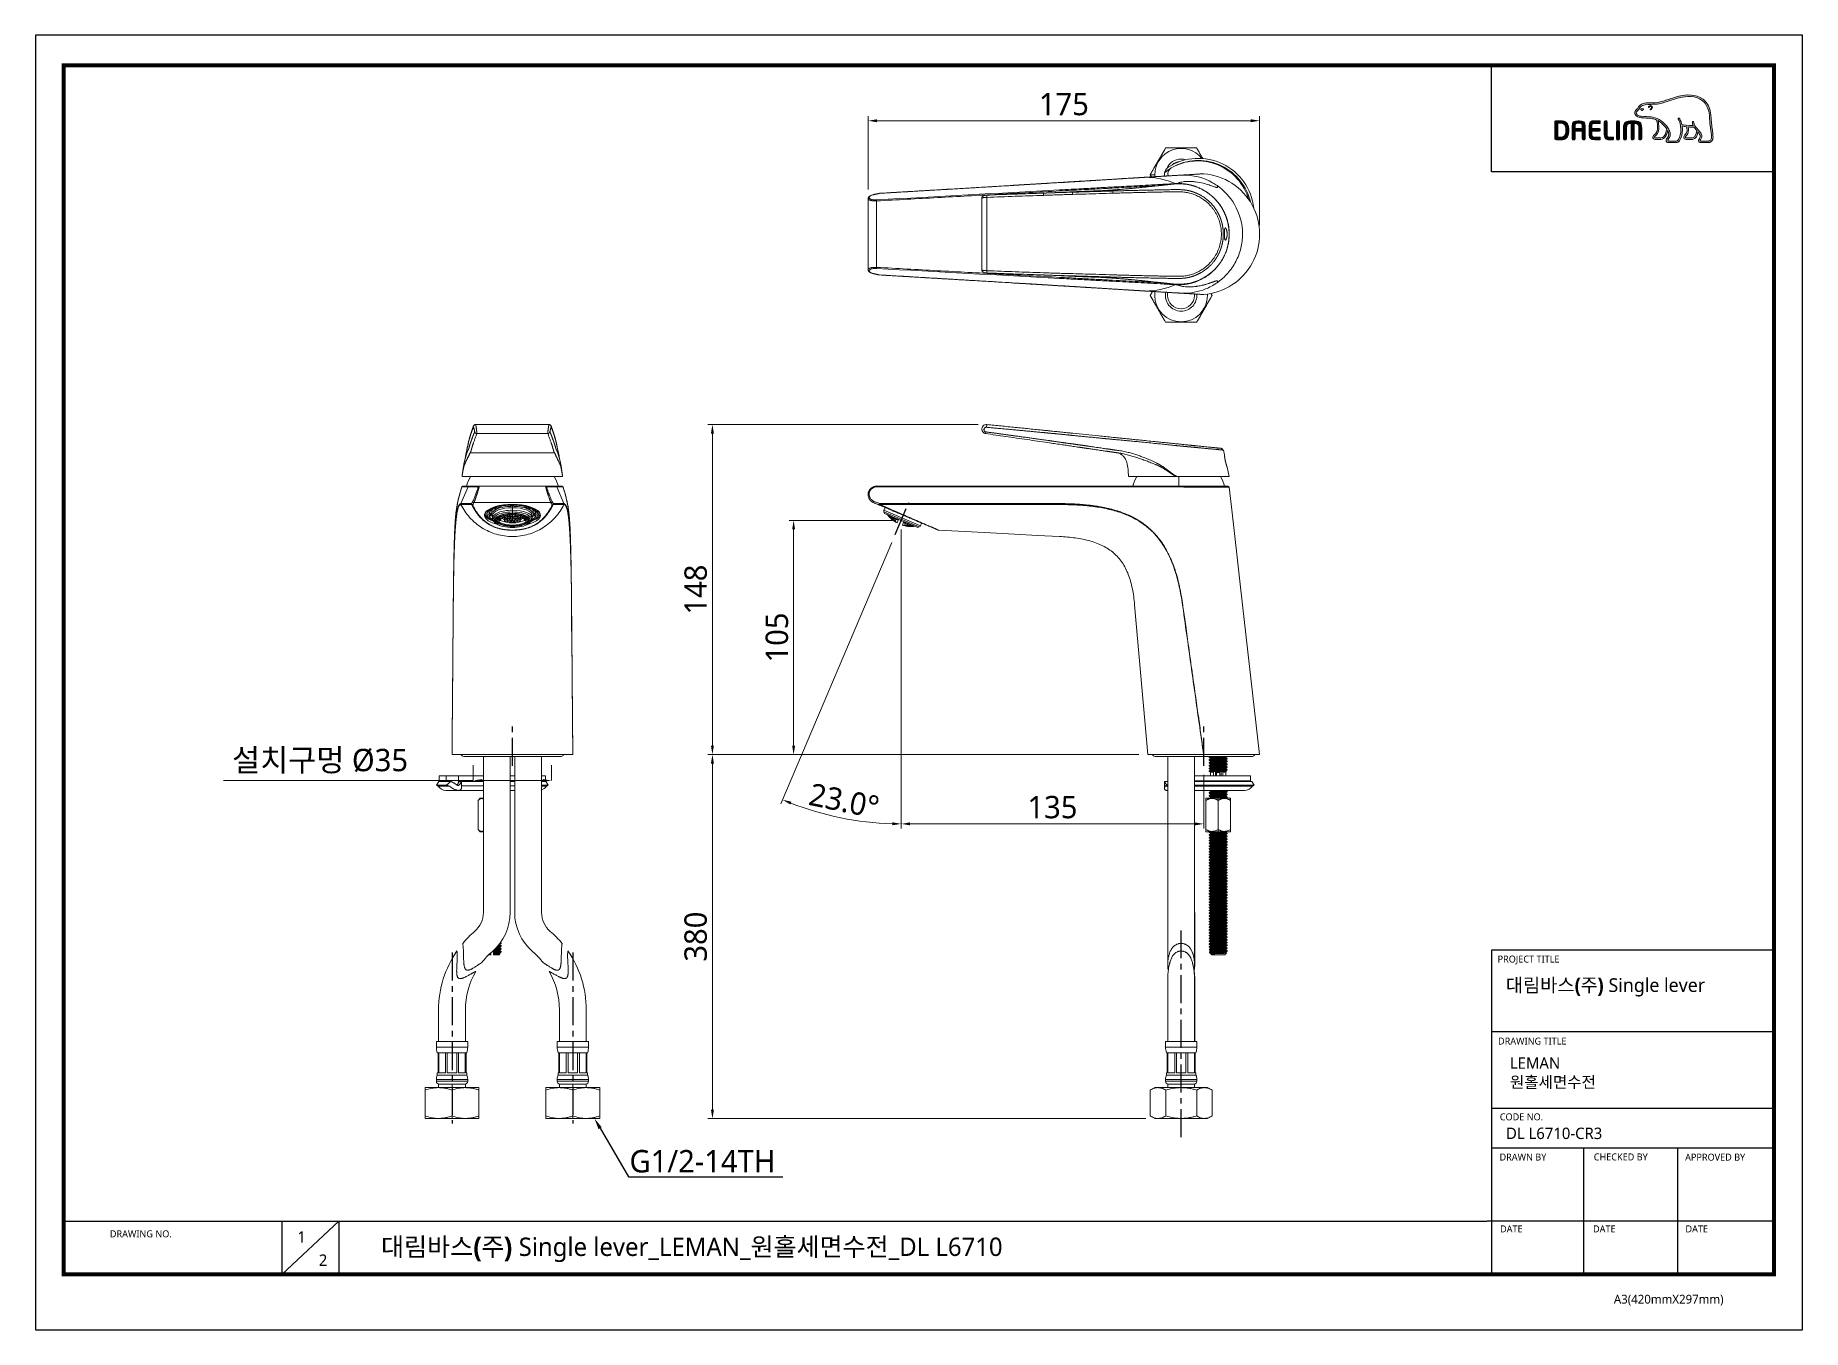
# Model space of a CAD drawing. Extents: x 840 to 1630, y 0 to 579.
import ezdxf
from ezdxf import colors
from ezdxf.entities.mleader import LeaderData, LeaderLine
from ezdxf.math import Vec2, Vec3

# ---------------------------------------------------------------- set-up
doc = ezdxf.new("R2010")
doc.units = 0
doc.header["$LTSCALE"] = 10
doc.header["$MEASUREMENT"] = 0
doc.header["$PDMODE"] = 3
doc.header["$PDSIZE"] = -10
doc.linetypes.add('CENTER', pattern=[2, 1.25, -0.25, 0.25, -0.25])
doc.layers.get('0').update_dxf_attribs({"linetype": 'CONTINUOUS'})
doc.layers.get('DEFPOINTS').update_dxf_attribs({"linetype": 'CONTINUOUS'})
doc.layers.add('1', color=7, linetype='CONTINUOUS')
doc.layers.add('BODY', color=7, linetype='CONTINUOUS')
doc.layers.add('레이어 1', color=7, linetype='CONTINUOUS', lineweight=0)
doc.styles.add('Daelim Dimension', font='NanumGothic.ttf')
doc.dimstyles.new('DEFAULT', dxfattribs={"dimscale": 2, "dimtxt": 2, "dimasz": 2, "dimexe": 0, "dimexo": 2, "dimgap": 1, "dimtad": 1, "dimdec": 0, "dimzin": 9, "dimdsep": 46, "dimtxsty": 'Daelim Dimension', "dimcen": 0.5, "dimclrd": 5, "dimclre": 5, "dimclrt": 256, "dimadec": 1, "dimazin": 0, "dimtfac": 1, "dimtdec": 0, "dimtix": 1, "dimtmove": 0, "dimatfit": 3, "dimfxl": 0, "dimtolj": 1, "dimtzin": 1, "dimlwd": 9, "dimlwe": 9, "dimarcsym": 0})

msp = doc.modelspace()

# ---------------------------------------------------------------- texts
at = {"color": 5, "lineweight": -3, "ltscale": 40, "style": 'Daelim Dimension'}
for s, height, p in [('PROJECT TITLE', 3.1171, (1493.49, 164.16)), ('DRAWING TITLE', 3.1171, (1493.69, 127.47)), ('CODE NO.', 3.117, (1494.48, 93.6)), ('DRAWN BY', 3.117, (1494.35, 75.63)), ('CHECKED BY', 3.117, (1536.47, 75.68)), ('APPROVED BY', 3.1171, (1577.31, 75.58)), ('DRAWING NO.', 3.1171, (873.26, 41.29)), ('DATE', 3.117, (1494.6, 43.5)), ('DATE', 3.117, (1536.14, 43.5)), ('DATE', 3.117, (1577.46, 43.5)), ('A3(420mmX297mm)', 3.9341, (1545.46, 11.66))]:
    msp.add_text(s, height=height, dxfattribs=at).set_placement(p)
at = {"lineweight": -3, "attachment_point": 1, "style": 'Daelim Dimension'}
for s, insert, char_height, width in [('{\\fPretendard Variable SemiBold|b0|i0|c129|p2;\\C7;대림바스(주)} Single lever', (1497.2, 157.12), 6.1103, 98.2071), (' LEMAN\\P 원홀세면수전 ', (1497.26, 121.76), 5.101, 85.8447), ('DL L6710-CR3', (1497.26, 90.34), 5.101, 85.8447), ('1', (957.08, 44.03), 5.1, 7.119), ('2', (966.65, 33.63), 5.1, 7.119)]:
    msp.add_mtext(s, dxfattribs=dict(at, insert=insert, char_height=char_height, width=width))
at = {"color": 2, "lineweight": -3, "insert": (994.47, 41.16), "char_height": 8.198, "width": 362.8925, "attachment_point": 1, "style": 'Daelim Dimension'}
msp.add_mtext('{\\fPretendard Variable SemiBold|b0|i0|c129|p2;대림바스(주)} Single lever_LEMAN_원홀세면수전_DL L6710', dxfattribs=at)

# ---------------------------------------------------------------- blocks, each defined once
blk = doc.blocks.new('*D0')
at = {"color": 5, "lineweight": 9, "ltscale": 0.5}
for p, q in [((1035.71, 245.55), (924.09, 245.55)), ((1035.71, 252.35), (1035.71, 245.55)), ((1066.71, 245.55), (1039.71, 245.55)), ((1070.71, 252.35), (1070.71, 245.55))]:
    blk.add_line(p, q, dxfattribs=at)
at = {"color": 5, "ltscale": 0.5}
for points in [[(1039.71, 246.21), (1039.71, 244.88), (1035.71, 245.55)], [(1066.71, 246.21), (1066.71, 244.88), (1070.71, 245.55)]]:
    blk.add_solid(points, dxfattribs=at)
at = {"layer": 'DEFPOINTS', "color": 0, "ltscale": 0.5}
for p in [(1035.71, 256.35), (1070.71, 256.35), (1070.71, 245.55)]:
    blk.add_point(p, dxfattribs=at)
at = {"color": 7, "lineweight": -3, "ltscale": 0.5, "insert": (967.2, 254.17), "char_height": 10, "attachment_point": 5, "style": 'Daelim Dimension'}
blk.add_mtext('\\A1;설치구멍 %%C35', dxfattribs=at)
blk = doc.blocks.new('*D1')
at = {"color": 5, "lineweight": 9, "ltscale": 0.5}
for p, q in [((1261.28, 404.71), (1140.57, 404.71)), ((1142.57, 261.15), (1142.57, 400.71)), ((1333.13, 257.15), (1140.57, 257.15))]:
    blk.add_line(p, q, dxfattribs=at)
at = {"color": 5, "ltscale": 0.5}
for points in [[(1141.91, 400.71), (1143.24, 400.71), (1142.57, 404.71)], [(1141.91, 261.15), (1143.24, 261.15), (1142.57, 257.15)]]:
    blk.add_solid(points, dxfattribs=at)
at = {"layer": 'DEFPOINTS', "color": 0, "ltscale": 0.5}
for p in [(1142.57, 404.71), (1265.28, 404.71), (1337.13, 257.15)]:
    blk.add_point(p, dxfattribs=at)
at = {"color": 7, "lineweight": -3, "ltscale": 0.5, "insert": (1135.13, 330.93), "char_height": 10, "attachment_point": 5, "rotation": 90, "style": 'Daelim Dimension'}
blk.add_mtext('\\A1;148', dxfattribs=at)
blk = doc.blocks.new('*D2')
at = {"color": 5, "lineweight": 9, "ltscale": 0.5}
for p, q in [((1222.95, 361.84), (1176.86, 361.84)), ((1178.86, 357.84), (1178.86, 261.15)), ((1333.13, 257.15), (1176.86, 257.15))]:
    blk.add_line(p, q, dxfattribs=at)
at = {"color": 5, "ltscale": 0.5}
for points in [[(1178.2, 357.84), (1179.53, 357.84), (1178.86, 361.84)], [(1178.2, 261.15), (1179.53, 261.15), (1178.86, 257.15)]]:
    blk.add_solid(points, dxfattribs=at)
at = {"layer": 'DEFPOINTS', "color": 0, "ltscale": 0.5}
for p in [(1226.95, 361.84), (1178.86, 257.15), (1337.13, 257.15)]:
    blk.add_point(p, dxfattribs=at)
at = {"color": 7, "lineweight": -3, "ltscale": 0.5, "insert": (1171.43, 309.5), "char_height": 10, "attachment_point": 5, "rotation": 90, "style": 'Daelim Dimension'}
blk.add_mtext('\\A1;105', dxfattribs=at)
blk = doc.blocks.new('*D3')
at = {"color": 5, "lineweight": 9, "ltscale": 0.5}
for p, q in [((1226.95, 357.84), (1226.95, 224.16)), ((1362.13, 248.16), (1362.13, 224.16)), ((1230.95, 226.16), (1358.13, 226.16))]:
    blk.add_line(p, q, dxfattribs=at)
at = {"color": 5, "ltscale": 0.5}
for points in [[(1230.95, 226.83), (1230.95, 225.49), (1226.95, 226.16)], [(1358.13, 226.83), (1358.13, 225.49), (1362.13, 226.16)]]:
    blk.add_solid(points, dxfattribs=at)
at = {"layer": 'DEFPOINTS', "color": 0, "ltscale": 0.5}
for p in [(1226.95, 361.84), (1362.13, 252.16), (1362.13, 226.16)]:
    blk.add_point(p, dxfattribs=at)
at = {"color": 7, "lineweight": -3, "ltscale": 0.5, "insert": (1294.54, 233.61), "char_height": 10, "attachment_point": 5, "style": 'Daelim Dimension'}
blk.add_mtext('\\A1;135', dxfattribs=at)
blk = doc.blocks.new('*D4')
at = {"color": 5, "lineweight": 9, "ltscale": 0.5}
for p, q in [((1333.13, 257.15), (1140.57, 257.15)), ((1142.57, 98.35), (1142.57, 253.15)), ((1336.31, 94.35), (1140.57, 94.35))]:
    blk.add_line(p, q, dxfattribs=at)
at = {"color": 5, "ltscale": 0.5}
for points in [[(1141.91, 253.15), (1143.24, 253.15), (1142.57, 257.15)], [(1141.91, 98.35), (1143.24, 98.35), (1142.57, 94.35)]]:
    blk.add_solid(points, dxfattribs=at)
at = {"layer": 'DEFPOINTS', "color": 0, "ltscale": 0.5}
for p in [(1142.57, 257.15), (1337.13, 257.15), (1340.31, 94.35)]:
    blk.add_point(p, dxfattribs=at)
at = {"color": 7, "lineweight": -3, "ltscale": 0.5, "insert": (1135.12, 175.75), "char_height": 10, "attachment_point": 5, "rotation": 90, "style": 'Daelim Dimension'}
blk.add_mtext('\\A1;380', dxfattribs=at)
blk = doc.blocks.new('*D5')
at = {"color": 5, "lineweight": 9, "ltscale": 0.5}
for p, q in [((1226.95, 357.4), (1226.95, 224.16)), ((1222.74, 351.93), (1173.15, 235.11))]:
    blk.add_line(p, q, dxfattribs=at)
blk.add_arc((1226.95, 361.84), 135.68, 248.68917, 268.31083, dxfattribs=at)
at = {"color": 5, "ltscale": 0.5}
for points in [[(1177.38, 234.82), (1177.89, 236.06), (1173.93, 236.95)], [(1222.96, 226.89), (1222.94, 225.55), (1226.95, 226.16)]]:
    blk.add_solid(points, dxfattribs=at)
at = {"layer": 'DEFPOINTS', "color": 0, "ltscale": 0.5}
for p in [(1230.37, 369.91), (1224.3, 355.62), (1226.95, 361.84), (1226.95, 361.4), (1191.07, 230.99)]:
    blk.add_point(p, dxfattribs=at)
at = {"color": 7, "lineweight": -3, "ltscale": 0.5, "insert": (1201.43, 236.43), "char_height": 10, "attachment_point": 5, "rotation": 348.5, "style": 'Daelim Dimension'}
blk.add_mtext('\\A1;23.0°', dxfattribs=at)
blk = doc.blocks.new('*D12')
at = {"color": 5, "lineweight": 9, "ltscale": 0.5}
for p, q in [((1212.17, 509.87), (1212.17, 542.57)), ((1383.13, 540.57), (1216.17, 540.57)), ((1387.13, 493.86), (1387.13, 542.57))]:
    blk.add_line(p, q, dxfattribs=at)
at = {"color": 5, "ltscale": 0.5}
for points in [[(1216.17, 541.24), (1216.17, 539.9), (1212.17, 540.57)], [(1383.13, 541.24), (1383.13, 539.9), (1387.13, 540.57)]]:
    blk.add_solid(points, dxfattribs=at)
at = {"layer": 'DEFPOINTS', "color": 0, "ltscale": 0.5}
for p in [(1212.17, 540.57), (1212.17, 505.87), (1387.13, 489.86)]:
    blk.add_point(p, dxfattribs=at)
at = {"color": 7, "lineweight": -3, "ltscale": 0.5, "insert": (1299.65, 547.96), "char_height": 10, "attachment_point": 5, "style": 'Daelim Dimension'}
blk.add_mtext('\\A1;175', dxfattribs=at)

# ---------------------------------------------------------------- dimensions: what is measured, and where the dimension line sits
at = {"color": 5, "lineweight": -3, "ltscale": 0.5}
for base, p1, p2, picture, middle in [((1212.17, 540.57), (1387.13, 489.86), (1212.17, 505.87), '*D12', (1299.65, 547.96)), ((1362.13, 226.16), (1226.95, 361.84), (1362.13, 252.16), '*D3', (1294.54, 233.61))]:
    dim = msp.add_linear_dim(base=base, p1=p1, p2=p2, dimstyle='DEFAULT', override={"dimtxt": 5, "dimexe": 1, "dimclrt": 7}, dxfattribs=at)
    dim.commit()
    dim.dimension.update_dxf_attribs({"geometry": picture, "text_midpoint": middle})
for base, p1, p2, picture, middle in [((1142.57, 404.71), (1337.13, 257.15), (1265.28, 404.71), '*D1', (1135.13, 330.93)), ((1178.86, 257.15), (1226.95, 361.84), (1337.13, 257.15), '*D2', (1171.43, 309.5))]:
    dim = msp.add_linear_dim(base=base, p1=p1, p2=p2, angle=90, dimstyle='DEFAULT', override={"dimtxt": 5, "dimexe": 1, "dimclrt": 7}, dxfattribs=at)
    dim.commit()
    dim.dimension.update_dxf_attribs({"geometry": picture, "text_midpoint": middle})
dim = msp.add_angular_dim_2l(base=(1191.07, 230.99), line1=((1224.3, 355.62), (1230.37, 369.91)), line2=((1226.95, 361.84), (1226.95, 361.4)), dimstyle='DEFAULT', override={"dimtxt": 5, "dimexe": 1, "dimclrt": 7}, dxfattribs=at)
dim.commit()
dim.dimension.update_dxf_attribs({"geometry": '*D5', "text_midpoint": (1201.43, 236.43)})
dim = msp.add_linear_dim(base=(1070.71, 245.55), p1=(1035.71, 256.35), p2=(1070.71, 256.35), text='설치구멍 %%C<>', dimstyle='DEFAULT', override={"dimtxt": 5, "dimclrt": 7}, dxfattribs=at)
dim.commit()
dim.dimension.update_dxf_attribs({"geometry": '*D0', "text_midpoint": (967.2, 245.55), "dimtype": 160})
dim = msp.add_linear_dim(base=(1142.57, 257.15), p1=(1340.31, 94.35), p2=(1337.13, 257.15), angle=90, text='380', dimstyle='DEFAULT', override={"dimtxt": 5, "dimexe": 1, "dimclrt": 7}, dxfattribs=at)
dim.commit()
dim.dimension.update_dxf_attribs({"geometry": '*D4', "text_midpoint": (1135.12, 175.75)})

# ---------------------------------------------------------------- hatches: boundary and pattern name
at = {"layer": '레이어 1'}
h = msp.add_hatch(color=5, dxfattribs=at)
h.dxf.hatch_style = 1
edge = h.paths.add_edge_path(flags=16)
edge.add_spline(control_points=[(1588.63, 531.89), (1588.29, 531.51), (1587.86, 531.5), (1587.84, 531.5), (1587.84, 531.5), (1584.37, 531.5), (1584.37, 531.5), (1584.25, 531.5), (1584.15, 531.53), (1584.09, 531.6), (1584.03, 531.65), (1584.01, 531.73), (1584.01, 531.82), (1584.01, 532.02), (1584.15, 532.2), (1584.3, 532.39), (1584.44, 532.57), (1584.58, 532.74), (1584.65, 532.95), (1584.84, 533.46), (1584.82, 534), (1584.6, 534.48), (1584.19, 535.35), (1583.58, 536.03), (1582.99, 536.69), (1582.99, 536.69), (1582.79, 536.91), (1582.79, 536.91), (1582.03, 537.77), (1581.24, 538.65), (1581.18, 539.84), (1581.16, 540.08), (1581.05, 540.22), (1580.9, 540.21), (1580.9, 540.21), (1580.68, 540.11), (1580.67, 540.11), (1580.61, 540.04), (1580.58, 539.94), (1580.58, 539.83), (1580.58, 539.83), (1580.58, 539.79), (1580.58, 539.79), (1580.61, 539.35), (1580.71, 538.93), (1580.89, 538.49), (1580.89, 538.49), (1580.91, 538.45), (1580.91, 538.45), (1580.91, 538.45), (1580.86, 538.44), (1580.86, 538.44), (1578.64, 538.36), (1576.46, 538.78), (1575.82, 538.93), (1575.42, 540.52), (1574.78, 541.57), (1574.76, 541.62), (1574.71, 541.7), (1574.63, 541.77), (1574.55, 541.79), (1574.55, 541.79), (1574.36, 541.76), (1574.34, 541.76), (1574.32, 541.73), (1574.29, 541.69), (1574.22, 541.59), (1574.22, 541.59), (1574.21, 541.51), (1574.21, 541.51), (1574.21, 541.51), (1574.27, 541.3), (1574.27, 541.3), (1574.32, 541.22), (1575.46, 539.22), (1575.46, 536.57), (1575.46, 534.94), (1575.03, 533.4), (1574.18, 531.99), (1573.98, 531.65), (1573.71, 531.5), (1573.32, 531.5), (1573.32, 531.5), (1569.9, 531.5), (1569.9, 531.5), (1569.79, 531.5), (1569.55, 531.58), (1569.55, 531.83), (1569.55, 531.96), (1569.68, 532.19), (1569.89, 532.42), (1571.31, 534.01), (1570.49, 536.48), (1569.13, 538.11), (1567.81, 539.68), (1565.66, 541.66), (1562.9, 542.16), (1561.92, 542.33), (1560.31, 542.42), (1559.01, 542.5), (1559.01, 542.5), (1557.7, 542.58), (1557.7, 542.58), (1557.02, 542.63), (1555.91, 543.04), (1555.57, 543.68), (1555.43, 543.95), (1555.44, 544.22), (1555.62, 544.53), (1555.74, 544.72), (1555.89, 544.88), (1556.09, 545.07), (1556.3, 545.29), (1556.52, 545.52), (1556.7, 545.82), (1556.7, 545.82), (1556.75, 545.91), (1556.75, 545.91), (1557.41, 547.17), (1558.76, 547.84), (1560.79, 547.89), (1560.79, 547.89), (1561.93, 547.9), (1561.93, 547.9), (1563.18, 547.91), (1564.6, 547.92), (1565.76, 548.17), (1567.4, 548.52), (1569.05, 549.08), (1570.5, 549.58), (1570.5, 549.58), (1570.54, 549.59), (1570.54, 549.59), (1572.34, 550.21), (1574.19, 550.84), (1576.09, 551.15), (1579.13, 551.65), (1583.3, 551.63), (1585.92, 548.69), (1587.13, 547.33), (1587.88, 545.45), (1588.14, 543.12), (1588.14, 543.12), (1588.13, 543.12), (1588.12, 543.13), (1588.14, 543.08), (1588.16, 542.82), (1588.27, 541.34), (1588.3, 540.62), (1588.33, 539.88), (1588.52, 538.51), (1588.52, 538.51), (1589.05, 533.93), (1589.05, 533.93), (1589.05, 533.93), (1589.08, 533.37), (1589.08, 533.37), (1589.08, 532.71), (1588.93, 532.21), (1588.63, 531.89)], knot_values=[0, 0, 0, 0, 1, 1, 1, 2, 2, 2, 3, 3, 3, 4, 4, 4, 5, 5, 5, 6, 6, 6, 7, 7, 7, 8, 8, 8, 9, 9, 9, 10, 10, 10, 11, 11, 11, 12, 12, 12, 13, 13, 13, 14, 14, 14, 15, 15, 15, 16, 16, 16, 17, 17, 17, 18, 18, 18, 19, 19, 19, 20, 20, 20, 21, 21, 21, 22, 22, 22, 23, 23, 23, 24, 24, 24, 25, 25, 25, 26, 26, 26, 27, 27, 27, 28, 28, 28, 29, 29, 29, 30, 30, 30, 31, 31, 31, 32, 32, 32, 33, 33, 33, 34, 34, 34, 35, 35, 35, 36, 36, 36, 37, 37, 37, 38, 38, 38, 39, 39, 39, 40, 40, 40, 41, 41, 41, 42, 42, 42, 43, 43, 43, 44, 44, 44, 45, 45, 45, 46, 46, 46, 47, 47, 47, 48, 48, 48, 49, 49, 49, 50, 50, 50, 51, 51, 51, 52, 52, 52, 53, 53, 53, 53], degree=3, periodic=0)
edge = h.paths.add_edge_path(flags=16)
edge.add_spline(control_points=[(1580.63, 532.88), (1580.63, 532.88), (1577.8, 532.88), (1577.8, 532.88), (1577.59, 532.88), (1577.43, 533.04), (1577.43, 533.26), (1577.43, 533.41), (1577.56, 533.59), (1577.68, 533.72), (1578.25, 534.27), (1578.84, 535.03), (1578.84, 536.47), (1578.84, 536.47), (1578.8, 537.12), (1578.8, 537.13), (1578.8, 537.13), (1578.7, 537.76), (1578.7, 537.76), (1578.7, 537.76), (1578.69, 537.8), (1578.69, 537.8), (1578.69, 537.8), (1578.73, 537.8), (1578.73, 537.8), (1579.26, 537.76), (1580.29, 537.7), (1581.27, 537.75), (1581.51, 537.35), (1581.91, 536.85), (1582.5, 536.17), (1582.47, 535.83), (1582.19, 532.88), (1580.63, 532.88)], knot_values=[0, 0, 0, 0, 1, 1, 1, 2, 2, 2, 3, 3, 3, 4, 4, 4, 5, 5, 5, 6, 6, 6, 7, 7, 7, 8, 8, 8, 9, 9, 9, 10, 10, 10, 11, 11, 11, 11], degree=3, periodic=0)
edge = h.paths.add_edge_path(flags=16)
edge.add_spline(control_points=[(1566.45, 532.88), (1566.45, 532.88), (1563.97, 532.88), (1563.97, 532.88), (1563.78, 532.88), (1563.58, 533.03), (1563.58, 533.26), (1563.58, 533.39), (1563.7, 533.56), (1563.91, 533.73), (1564.54, 534.23), (1565.49, 534.99), (1565.59, 537.08), (1565.59, 537.08), (1565.61, 537.65), (1565.61, 537.65), (1565.61, 538.54), (1565.4, 539.61), (1565.21, 540.57), (1565.21, 540.57), (1565.18, 540.67), (1565.18, 540.67), (1565.18, 540.67), (1565.26, 540.6), (1565.26, 540.6), (1565.63, 540.38), (1567.65, 539), (1569.09, 536.97), (1568.97, 536.01), (1568.43, 532.88), (1566.45, 532.88)], knot_values=[0, 0, 0, 0, 1, 1, 1, 2, 2, 2, 3, 3, 3, 4, 4, 4, 5, 5, 5, 6, 6, 6, 7, 7, 7, 8, 8, 8, 9, 9, 9, 10, 10, 10, 10], degree=3, periodic=0)
edge = h.paths.add_edge_path()
edge.add_spline(control_points=[(1589.75, 534), (1589.74, 534), (1589.22, 538.61), (1589.22, 538.61), (1589.02, 539.98), (1589, 540.72), (1588.97, 541.37), (1588.97, 541.37), (1588.84, 543.19), (1588.84, 543.19), (1588.56, 545.67), (1587.76, 547.68), (1586.45, 549.15), (1583.61, 552.34), (1579.19, 552.37), (1575.97, 551.84), (1574, 551.52), (1572.12, 550.87), (1570.3, 550.25), (1570.3, 550.25), (1570.24, 550.23), (1570.24, 550.23), (1568.82, 549.74), (1567.2, 549.19), (1565.61, 548.85), (1564.53, 548.62), (1563.16, 548.61), (1561.96, 548.6), (1561.96, 548.6), (1560.76, 548.59), (1560.76, 548.59), (1558.47, 548.53), (1556.91, 547.74), (1556.12, 546.23), (1556.12, 546.23), (1556.09, 546.16), (1556.09, 546.16), (1555.96, 545.94), (1555.76, 545.74), (1555.59, 545.57), (1555.4, 545.38), (1555.18, 545.16), (1555.02, 544.88), (1554.85, 544.6), (1554.77, 544.32), (1554.77, 544.04), (1554.77, 543.81), (1554.83, 543.58), (1554.95, 543.36), (1555.43, 542.44), (1556.82, 541.94), (1557.65, 541.88), (1557.65, 541.88), (1558.87, 541.8), (1558.9, 541.8), (1560.12, 541.73), (1561.8, 541.64), (1562.77, 541.46), (1563.34, 541.36), (1563.99, 541.16), (1564.59, 540.88), (1564.63, 540.72), (1564.94, 539.34), (1564.94, 537.65), (1564.94, 537.65), (1564.93, 537.11), (1564.93, 537.11), (1564.84, 535.32), (1564.06, 534.7), (1563.49, 534.24), (1563.43, 534.19), (1562.92, 533.77), (1562.88, 533.26), (1562.86, 532.98), (1562.94, 532.71), (1563.12, 532.53), (1563.3, 532.32), (1563.59, 532.22), (1563.97, 532.22), (1563.97, 532.22), (1566.45, 532.22), (1566.45, 532.22), (1568.31, 532.22), (1569.22, 534.22), (1569.5, 536.09), (1569.5, 536.09), (1569.51, 536.35), (1569.51, 536.35), (1569.51, 536.35), (1569.59, 536.22), (1569.59, 536.22), (1569.82, 535.69), (1569.97, 535.06), (1569.97, 534.58), (1569.97, 533.91), (1569.76, 533.33), (1569.37, 532.89), (1569.27, 532.79), (1568.77, 532.28), (1568.77, 531.76), (1568.77, 531.76), (1568.77, 531.68), (1568.77, 531.68), (1568.85, 531.07), (1569.34, 530.8), (1569.79, 530.8), (1569.79, 530.8), (1573.32, 530.8), (1573.32, 530.8), (1573.95, 530.8), (1574.46, 531.09), (1574.79, 531.63), (1575.68, 533.12), (1576.14, 534.73), (1576.14, 536.43), (1576.14, 536.96), (1576.09, 537.53), (1575.99, 538.12), (1575.99, 538.12), (1575.98, 538.16), (1575.98, 538.16), (1575.98, 538.16), (1576.03, 538.15), (1576.03, 538.15), (1576.45, 538.07), (1577.13, 537.95), (1577.98, 537.86), (1577.98, 537.86), (1578, 537.86), (1578, 537.86), (1578, 537.86), (1578.11, 537.21), (1578.11, 537.21), (1578.11, 537.21), (1578.14, 537.06), (1578.14, 537.06), (1578.14, 537.06), (1578.17, 536.49), (1578.17, 536.49), (1578.17, 535.11), (1577.55, 534.52), (1577.22, 534.2), (1577.21, 534.19), (1576.74, 533.72), (1576.69, 533.3), (1576.69, 533.3), (1576.68, 533.17), (1576.68, 533.17), (1576.68, 533.04), (1576.71, 532.78), (1576.94, 532.54), (1577.15, 532.32), (1577.46, 532.22), (1577.88, 532.22), (1577.88, 532.22), (1580.63, 532.22), (1580.63, 532.22), (1582.29, 532.22), (1582.8, 534.34), (1583, 535.53), (1583, 535.53), (1583.01, 535.65), (1583.01, 535.65), (1583.01, 535.65), (1583.07, 535.56), (1583.07, 535.56), (1583.46, 535.07), (1583.8, 534.52), (1583.96, 534.18), (1584.04, 534.01), (1584.09, 533.81), (1584.09, 533.61), (1584.09, 533.61), (1584.03, 533.22), (1584.03, 533.22), (1583.96, 533), (1583.82, 532.8), (1583.67, 532.61), (1583.46, 532.33), (1583.24, 532.05), (1583.24, 531.7), (1583.24, 531.7), (1583.26, 531.51), (1583.26, 531.51), (1583.36, 531.05), (1583.73, 530.8), (1584.31, 530.8), (1584.31, 530.8), (1587.84, 530.8), (1587.84, 530.8), (1587.91, 530.8), (1588.6, 530.82), (1589.14, 531.4), (1589.57, 531.87), (1589.78, 532.51), (1589.78, 533.36), (1589.78, 533.36), (1589.75, 534), (1589.75, 534)], knot_values=[0, 0, 0, 0, 1, 1, 1, 2, 2, 2, 3, 3, 3, 4, 4, 4, 5, 5, 5, 6, 6, 6, 7, 7, 7, 8, 8, 8, 9, 9, 9, 10, 10, 10, 11, 11, 11, 12, 12, 12, 13, 13, 13, 14, 14, 14, 15, 15, 15, 16, 16, 16, 17, 17, 17, 18, 18, 18, 19, 19, 19, 20, 20, 20, 21, 21, 21, 22, 22, 22, 23, 23, 23, 24, 24, 24, 25, 25, 25, 26, 26, 26, 27, 27, 27, 28, 28, 28, 29, 29, 29, 30, 30, 30, 31, 31, 31, 32, 32, 32, 33, 33, 33, 34, 34, 34, 35, 35, 35, 36, 36, 36, 37, 37, 37, 38, 38, 38, 39, 39, 39, 40, 40, 40, 41, 41, 41, 42, 42, 42, 43, 43, 43, 44, 44, 44, 45, 45, 45, 46, 46, 46, 47, 47, 47, 48, 48, 48, 49, 49, 49, 50, 50, 50, 51, 51, 51, 52, 52, 52, 53, 53, 53, 54, 54, 54, 55, 55, 55, 56, 56, 56, 57, 57, 57, 58, 58, 58, 59, 59, 59, 60, 60, 60, 61, 61, 61, 62, 62, 62, 63, 63, 63, 64, 64, 64, 65, 65, 65, 66, 66, 66, 66], degree=3, periodic=0)
edge = h.paths.add_edge_path(flags=0)
edge.add_spline(control_points=[(1557.59, 545.9), (1557.59, 545.9), (1558.11, 546.14), (1558.74, 545.89), (1558.74, 545.89), (1558.82, 545.86), (1558.72, 545.71), (1558.41, 545.3), (1558.1, 545.21), (1558.1, 545.21), (1558.1, 545.21), (1557.88, 545.13), (1557.76, 545.28), (1557.51, 545.57), (1557.5, 545.74), (1557.5, 545.74), (1557.5, 545.74), (1557.47, 545.87), (1557.59, 545.9)], knot_values=[0, 0, 0, 0, 1, 1, 1, 2, 2, 2, 3, 3, 3, 4, 4, 4, 5, 5, 5, 6, 6, 6, 6], degree=3, periodic=0)
edge = h.paths.add_edge_path(flags=0)
edge.add_spline(control_points=[(1560.98, 546.85), (1560.9, 546.76), (1560.9, 546.62), (1560.98, 546.55), (1561.06, 546.48), (1561.2, 546.5), (1561.27, 546.58), (1561.31, 546.62), (1561.74, 547.12), (1562.1, 546.87), (1562.23, 546.77), (1562.29, 546.64), (1562.27, 546.46), (1562.24, 546.18), (1561.99, 545.86), (1561.82, 545.76), (1561.73, 545.7), (1561.66, 545.57), (1561.71, 545.47), (1561.75, 545.37), (1561.88, 545.34), (1561.98, 545.39), (1562.29, 545.54), (1562.67, 546.02), (1562.72, 546.48), (1562.76, 546.79), (1562.62, 547.05), (1562.37, 547.22), (1561.82, 547.61), (1561.21, 547.09), (1560.98, 546.85)], knot_values=[0, 0, 0, 0, 1, 1, 1, 2, 2, 2, 3, 3, 3, 4, 4, 4, 5, 5, 5, 6, 6, 6, 7, 7, 7, 8, 8, 8, 9, 9, 9, 10, 10, 10, 10], degree=3, periodic=0)
edge = h.paths.add_edge_path(flags=0)
edge.add_spline(control_points=[(1560.91, 546.47), (1560.91, 546.47), (1560.91, 546.47), (1560.91, 546.47), (1560.91, 546.47), (1560.91, 546.47), (1560.91, 546.47)], knot_values=[0, 0, 0, 0, 1, 1, 1, 2, 2, 2, 2], degree=3, periodic=0)
h = msp.add_hatch(color=5, dxfattribs=at)
h.dxf.hatch_style = 2
edge = h.paths.add_edge_path()
edge.add_spline(control_points=[(1560.98, 546.85), (1560.9, 546.76), (1560.9, 546.62), (1560.98, 546.55), (1561.06, 546.48), (1561.2, 546.5), (1561.27, 546.58), (1561.31, 546.62), (1561.74, 547.12), (1562.1, 546.87), (1562.23, 546.77), (1562.29, 546.64), (1562.27, 546.46), (1562.24, 546.18), (1561.99, 545.86), (1561.82, 545.76), (1561.73, 545.7), (1561.66, 545.57), (1561.71, 545.47), (1561.75, 545.37), (1561.88, 545.34), (1561.98, 545.39), (1562.29, 545.54), (1562.67, 546.02), (1562.72, 546.48), (1562.76, 546.79), (1562.62, 547.05), (1562.37, 547.22), (1561.82, 547.61), (1561.21, 547.09), (1560.98, 546.85)], knot_values=[0, 0, 0, 0, 1, 1, 1, 2, 2, 2, 3, 3, 3, 4, 4, 4, 5, 5, 5, 6, 6, 6, 7, 7, 7, 8, 8, 8, 9, 9, 9, 10, 10, 10, 10], degree=3, periodic=0)
h = msp.add_hatch(color=5, dxfattribs=at)
h.dxf.hatch_style = 2
edge = h.paths.add_edge_path()
edge.add_spline(control_points=[(1523.93, 535.57), (1523.93, 533.96), (1523.2, 533.18), (1521.69, 533.18), (1521.69, 533.18), (1520.65, 533.2), (1520.38, 533.2), (1520.38, 533.2), (1520.38, 539.37), (1520.38, 539.37), (1520.92, 539.42), (1521.68, 539.43), (1521.69, 539.43), (1523.24, 539.43), (1523.93, 538.7), (1523.93, 537.04), (1523.93, 537.04), (1523.93, 535.57), (1523.93, 535.57)], knot_values=[0, 0, 0, 0, 1, 1, 1, 2, 2, 2, 3, 3, 3, 4, 4, 4, 5, 5, 5, 6, 6, 6, 6], degree=3, periodic=0)
edge = h.paths.add_edge_path()
edge.add_spline(control_points=[(1521.69, 540.59), (1520.85, 540.59), (1519.76, 540.54), (1519.4, 540.48), (1519.18, 540.45), (1519.04, 540.28), (1519.04, 540.06), (1519.04, 540.06), (1519.04, 532.55), (1519.04, 532.55), (1519.04, 532.32), (1519.18, 532.16), (1519.42, 532.13), (1519.75, 532.07), (1520.84, 532.02), (1521.69, 532.02), (1524.03, 532.02), (1525.27, 533.25), (1525.27, 535.57), (1525.27, 535.57), (1525.27, 537.04), (1525.27, 537.04), (1525.27, 539.36), (1524.03, 540.59), (1521.69, 540.59)], knot_values=[0, 0, 0, 0, 1, 1, 1, 2, 2, 2, 3, 3, 3, 4, 4, 4, 5, 5, 5, 6, 6, 6, 7, 7, 7, 8, 8, 8, 8], degree=3, periodic=0)
h = msp.add_hatch(color=5, dxfattribs=at)
h.dxf.hatch_style = 2
edge = h.paths.add_edge_path()
edge.add_spline(control_points=[(1531.31, 537.05), (1531.31, 537.05), (1528.15, 537.05), (1528.15, 537.05), (1528.15, 537.17), (1528.15, 538.18), (1528.15, 538.18), (1528.15, 539.23), (1528.46, 539.41), (1529.4, 539.41), (1529.4, 539.41), (1530.06, 539.41), (1530.06, 539.41), (1531, 539.41), (1531.31, 539.23), (1531.31, 538.18), (1531.31, 538.18), (1531.31, 537.17), (1531.31, 537.05)], knot_values=[0, 0, 0, 0, 1, 1, 1, 2, 2, 2, 3, 3, 3, 4, 4, 4, 5, 5, 5, 6, 6, 6, 6], degree=3, periodic=0)
edge = h.paths.add_edge_path()
edge.add_spline(control_points=[(1530.06, 540.59), (1530.06, 540.59), (1529.4, 540.59), (1529.4, 540.59), (1527.61, 540.59), (1526.82, 539.85), (1526.82, 538.18), (1526.82, 538.18), (1526.82, 532.47), (1526.82, 532.47), (1526.82, 532.26), (1526.98, 532.09), (1527.17, 532.09), (1527.17, 532.09), (1527.8, 532.09), (1527.8, 532.09), (1528.02, 532.09), (1528.15, 532.28), (1528.15, 532.47), (1528.15, 532.47), (1528.15, 535.75), (1528.15, 535.88), (1528.15, 535.88), (1531.31, 535.88), (1531.31, 535.88), (1531.31, 535.75), (1531.31, 532.47), (1531.31, 532.47), (1531.31, 532.26), (1531.47, 532.09), (1531.67, 532.09), (1531.67, 532.09), (1532.29, 532.09), (1532.29, 532.09), (1532.5, 532.09), (1532.65, 532.29), (1532.65, 532.47), (1532.65, 532.47), (1532.65, 538.18), (1532.65, 538.18), (1532.65, 539.85), (1531.85, 540.59), (1530.06, 540.59)], knot_values=[0, 0, 0, 0, 1, 1, 1, 2, 2, 2, 3, 3, 3, 4, 4, 4, 5, 5, 5, 6, 6, 6, 7, 7, 7, 8, 8, 8, 9, 9, 9, 10, 10, 10, 11, 11, 11, 12, 12, 12, 13, 13, 13, 14, 14, 14, 14], degree=3, periodic=0)
h = msp.add_hatch(color=5, dxfattribs=at)
h.dxf.hatch_style = 2
edge = h.paths.add_edge_path()
edge.add_spline(control_points=[(1534.35, 538.41), (1534.35, 538.41), (1534.35, 534.2), (1534.35, 534.2), (1534.35, 532.73), (1535.19, 532.02), (1536.92, 532.02), (1537.68, 532.02), (1538.72, 532.03), (1539.13, 532.07), (1539.13, 532.07), (1539.34, 532.09), (1539.34, 532.09), (1539.34, 532.09), (1539.4, 532.1), (1539.4, 532.1), (1539.4, 532.1), (1539.4, 533.22), (1539.4, 533.22), (1539.4, 533.22), (1536.93, 533.22), (1536.93, 533.22), (1535.69, 533.22), (1535.69, 533.57), (1535.69, 534.2), (1535.69, 534.2), (1535.69, 535.76), (1535.69, 535.88), (1535.82, 535.88), (1539.01, 535.88), (1539.01, 535.88), (1539.22, 535.88), (1539.39, 536.05), (1539.39, 536.25), (1539.39, 536.25), (1539.39, 536.67), (1539.39, 536.67), (1539.39, 536.88), (1539.22, 537.04), (1539.01, 537.04), (1539.01, 537.04), (1535.82, 537.04), (1535.69, 537.04), (1535.69, 537.16), (1535.69, 538.41), (1535.69, 538.41), (1535.69, 539.04), (1535.69, 539.39), (1536.93, 539.39), (1536.93, 539.39), (1539.39, 539.38), (1539.39, 539.38), (1539.39, 539.38), (1539.39, 540.5), (1539.39, 540.5), (1539.39, 540.5), (1539.13, 540.53), (1539.13, 540.53), (1538.65, 540.57), (1537.53, 540.59), (1536.92, 540.59), (1535.19, 540.59), (1534.35, 539.88), (1534.35, 538.41)], knot_values=[0, 0, 0, 0, 1, 1, 1, 2, 2, 2, 3, 3, 3, 4, 4, 4, 5, 5, 5, 6, 6, 6, 7, 7, 7, 8, 8, 8, 9, 9, 9, 10, 10, 10, 11, 11, 11, 12, 12, 12, 13, 13, 13, 14, 14, 14, 15, 15, 15, 16, 16, 16, 17, 17, 17, 18, 18, 18, 19, 19, 19, 20, 20, 20, 21, 21, 21, 21], degree=3, periodic=0)
h = msp.add_hatch(color=5, dxfattribs=at)
h.dxf.hatch_style = 2
edge = h.paths.add_edge_path()
edge.add_spline(control_points=[(1541.54, 540.52), (1541.33, 540.52), (1541.16, 540.35), (1541.16, 540.14), (1541.16, 540.14), (1541.16, 534.2), (1541.16, 534.2), (1541.16, 532.27), (1542.48, 532.02), (1543.63, 532.02), (1544.47, 532.02), (1544.69, 532.05), (1544.94, 532.1), (1544.94, 532.1), (1545.09, 532.12), (1545.09, 532.12), (1545.08, 532.12), (1545.28, 532.14), (1545.28, 532.14), (1545.28, 532.14), (1545.34, 532.15), (1545.34, 532.15), (1545.34, 532.15), (1545.34, 533.22), (1545.34, 533.22), (1545.34, 533.22), (1543.64, 533.22), (1543.64, 533.22), (1542.5, 533.22), (1542.5, 533.65), (1542.5, 534.07), (1542.5, 534.07), (1542.5, 540.14), (1542.5, 540.14), (1542.5, 540.35), (1542.32, 540.52), (1542.12, 540.52), (1542.12, 540.52), (1541.54, 540.52), (1541.54, 540.52)], knot_values=[0, 0, 0, 0, 1, 1, 1, 2, 2, 2, 3, 3, 3, 4, 4, 4, 5, 5, 5, 6, 6, 6, 7, 7, 7, 8, 8, 8, 9, 9, 9, 10, 10, 10, 11, 11, 11, 12, 12, 12, 13, 13, 13, 13], degree=3, periodic=0)
h = msp.add_hatch(color=5, dxfattribs=at)
h.dxf.hatch_style = 2
edge = h.paths.add_edge_path()
edge.add_spline(control_points=[(1546.99, 540.52), (1546.77, 540.52), (1546.64, 540.33), (1546.64, 540.15), (1546.64, 540.15), (1546.64, 532.47), (1546.64, 532.47), (1546.64, 532.26), (1546.8, 532.09), (1546.99, 532.09), (1546.99, 532.09), (1547.62, 532.09), (1547.62, 532.09), (1547.84, 532.09), (1547.97, 532.28), (1547.97, 532.47), (1547.97, 532.47), (1547.97, 540.15), (1547.97, 540.15), (1547.97, 540.36), (1547.82, 540.52), (1547.62, 540.52), (1547.62, 540.52), (1546.99, 540.52), (1546.99, 540.52)], knot_values=[0, 0, 0, 0, 1, 1, 1, 2, 2, 2, 3, 3, 3, 4, 4, 4, 5, 5, 5, 6, 6, 6, 7, 7, 7, 8, 8, 8, 8], degree=3, periodic=0)
h = msp.add_hatch(color=5, dxfattribs=at)
h.dxf.hatch_style = 2
edge = h.paths.add_edge_path()
edge.add_spline(control_points=[(1549.77, 537.2), (1549.77, 537.2), (1549.77, 532.47), (1549.77, 532.47), (1549.77, 532.26), (1549.93, 532.09), (1550.13, 532.09), (1550.13, 532.09), (1550.76, 532.09), (1550.76, 532.09), (1550.99, 532.09), (1551.12, 532.28), (1551.12, 532.47), (1551.12, 532.47), (1551.12, 537.08), (1551.12, 537.08), (1551.12, 539.12), (1551.47, 539.31), (1553.19, 539.32), (1553.19, 539.19), (1553.19, 532.47), (1553.19, 532.47), (1553.19, 532.25), (1553.34, 532.09), (1553.54, 532.09), (1553.54, 532.09), (1554.16, 532.09), (1554.16, 532.09), (1554.39, 532.09), (1554.52, 532.28), (1554.52, 532.47), (1554.52, 532.47), (1554.52, 539.17), (1554.52, 539.3), (1555.33, 539.3), (1555.89, 539.24), (1556.2, 538.93), (1556.52, 538.61), (1556.58, 538.01), (1556.58, 537.08), (1556.58, 537.08), (1556.58, 532.47), (1556.58, 532.47), (1556.58, 532.26), (1556.75, 532.09), (1556.94, 532.09), (1556.94, 532.09), (1557.58, 532.09), (1557.58, 532.09), (1557.8, 532.09), (1557.93, 532.29), (1557.93, 532.47), (1557.93, 532.47), (1557.93, 537.2), (1557.93, 537.2), (1557.93, 540.07), (1556.92, 540.55), (1553.86, 540.55), (1550.79, 540.55), (1549.77, 540.07), (1549.77, 537.2)], knot_values=[0, 0, 0, 0, 1, 1, 1, 2, 2, 2, 3, 3, 3, 4, 4, 4, 5, 5, 5, 6, 6, 6, 7, 7, 7, 8, 8, 8, 9, 9, 9, 10, 10, 10, 11, 11, 11, 12, 12, 12, 13, 13, 13, 14, 14, 14, 15, 15, 15, 16, 16, 16, 17, 17, 17, 18, 18, 18, 19, 19, 19, 20, 20, 20, 20], degree=3, periodic=0)

# ---------------------------------------------------------------- linework, layer by layer
at = {"color": 5, "lineweight": -3, "ltscale": 0.5}
for p, q in [((1490.82, 517.77), (1490.82, 565.32)), ((1490.82, 169.65), (1490.82, 24.02))]:
    msp.add_line(p, q, dxfattribs=at)
at = {"color": 5}
msp.add_line((1566.34, 532.22), (1566.34, 532.22), dxfattribs=at)
at = {"color": 5, "lineweight": -3, "ltscale": 40}
for p, q in [((1617.06, 517.77), (1490.82, 517.77)), ((1617.06, 169.65), (1490.82, 169.65)), ((1617.06, 133.17), (1490.82, 133.17)), ((1617.06, 133.17), (1490.82, 133.17)), ((1617.06, 98.84), (1490.82, 98.84)), ((1617.06, 98.84), (1490.82, 98.84)), ((1617.06, 81.14), (1490.82, 81.14)), ((1617.06, 81.14), (1490.82, 81.14)), ((1531.83, 81.14), (1531.83, 24.78)), ((1573.91, 81.14), (1573.91, 24.78)), ((950.15, 48.49), (950.15, 24.69)), ((950.15, 48.49), (950.15, 24.69)), ((975.63, 48.49), (950.15, 24.69)), ((975.63, 48.49), (950.15, 24.69)), ((975.63, 48.49), (975.63, 24.69)), ((975.63, 48.49), (975.63, 24.69)), ((1617.06, 48.58), (1488.83, 48.58)), ((1617.06, 48.58), (1491.81, 48.58)), ((1617.06, 24.78), (1508.87, 24.78))]:
    msp.add_line(p, q, dxfattribs=at)
at = {"ltscale": 0.5}
msp.add_line((1226.95, 361.84), (1226.95, 361.4), dxfattribs=at)
at = {"color": 5, "lineweight": -3}
msp.add_line((852.66, 48.49), (1488.68, 48.49), dxfattribs=at)
at = {"lineweight": -3, "ltscale": 0.5}
msp.add_lwpolyline([(839.96, 0), (1629.84, 0), (1629.84, 578.76), (839.96, 578.76)], close=True, dxfattribs=at)
at = {"color": 5, "linetype": 'ByBlock', "lineweight": -3, "const_width": 1.82}
msp.add_lwpolyline([(852.66, 24.78), (1617.06, 24.78), (1617.06, 565.32), (852.66, 565.32)], close=True, dxfattribs=at)
at = {"layer": '1', "color": 7, "linetype": 'Continuous', "lineweight": 13}
for p, q in [((1338.2, 516.43), (1340.28, 516.43)), ((1265.25, 506.3), (1265.25, 473.52)), ((1350.04, 512.46), (1350.04, 512.39)), ((1215.94, 505.18), (1215.96, 504.71)), ((1215.96, 475), (1215.96, 504.71)), ((1215.94, 474.53), (1215.96, 475)), ((1350.04, 467.25), (1350.05, 467.42)), ((1068.99, 400.68), (1037.28, 400.68)), ((1350.96, 377.15), (1350.96, 381.48)), ((1030.14, 369.36), (1033.41, 376.85)), ((1076.23, 369.36), (1072.96, 376.85)), ((1070.36, 369.85), (1036.01, 369.85)), ((1053.19, 369.03), (1053.19, 368.95)), ((1053.19, 368.17), (1053.19, 367.54)), ((1053.19, 366.41), (1053.19, 367.54)), ((1053.19, 366.41), (1053.19, 365.64)), ((1053.19, 365.01), (1053.19, 365.64)), ((1235.03, 358.93), (1219.23, 365.64)), ((1235.58, 359.47), (1219.24, 366.41)), ((1053.19, 359.14), (1053.19, 358.72)), ((1026.75, 324.15), (1026.75, 324.15)), ((1362.13, 257.15), (1362.13, 256.35)), ((1368.63, 254.88), (1368.63, 255.17)), ((1368.63, 253.63), (1368.63, 253.92)), ((1023.54, 245.36), (1020.44, 245.36)), ((1023.54, 245.36), (1023.54, 247.65)), ((1029.08, 244.98), (1030.41, 244.98)), ((1067.94, 245.36), (1066.19, 245.36)), ((1383.13, 245.36), (1358.09, 245.36)), ((1367.38, 249.65), (1367.38, 247.65)), ((1368.63, 252.38), (1368.63, 252.67)), ((1368.63, 251.13), (1368.63, 251.42)), ((1369.88, 247.65), (1369.88, 249.65)), ((1029.33, 243.52), (1028.37, 243.52)), ((1368.63, 240.14), (1368.63, 240.41)), ((1368.63, 238.89), (1368.63, 239.16)), ((1368.63, 237.65), (1368.63, 237.91)), ((1368.63, 236.65), (1368.63, 237.65)), ((1368.63, 222.65), (1368.63, 223.65)), ((1368.63, 222.64), (1368.63, 222.65)), ((1368.63, 221.39), (1368.63, 221.66)), ((1368.63, 220.14), (1368.63, 220.41)), ((1368.63, 218.89), (1368.63, 219.16)), ((1368.63, 217.64), (1368.63, 217.91)), ((1368.63, 216.39), (1368.63, 216.66)), ((1368.63, 215.14), (1368.63, 215.41)), ((1368.63, 213.89), (1368.63, 214.16)), ((1368.63, 212.64), (1368.63, 212.91)), ((1368.63, 211.39), (1368.63, 211.66)), ((1368.63, 210.14), (1368.63, 210.41)), ((1368.63, 208.89), (1368.63, 209.16)), ((1368.63, 207.64), (1368.63, 207.91)), ((1368.63, 206.39), (1368.63, 206.66)), ((1368.63, 205.14), (1368.63, 205.41)), ((1368.63, 203.89), (1368.63, 204.16)), ((1368.63, 202.64), (1368.63, 202.91)), ((1368.63, 201.39), (1368.63, 201.66)), ((1368.63, 200.14), (1368.63, 200.41)), ((1368.63, 198.89), (1368.63, 199.16)), ((1368.63, 197.64), (1368.63, 197.91)), ((1368.63, 196.39), (1368.63, 196.66)), ((1368.63, 195.14), (1368.63, 195.41)), ((1368.63, 193.89), (1368.63, 194.16)), ((1368.63, 192.64), (1368.63, 192.91)), ((1368.63, 191.39), (1368.63, 191.66)), ((1368.63, 190.14), (1368.63, 190.41)), ((1368.63, 188.89), (1368.63, 189.16)), ((1368.63, 187.64), (1368.63, 187.91)), ((1368.63, 186.39), (1368.63, 186.66)), ((1368.63, 185.14), (1368.63, 185.41)), ((1368.63, 183.89), (1368.63, 184.16)), ((1368.63, 182.64), (1368.63, 182.91)), ((1368.63, 181.39), (1368.63, 181.66)), ((1368.63, 180.14), (1368.63, 180.41)), ((1368.63, 178.89), (1368.63, 179.16)), ((1368.63, 177.64), (1368.63, 177.91)), ((1368.63, 176.39), (1368.63, 176.66)), ((1368.63, 175.14), (1368.63, 175.41)), ((1368.63, 173.89), (1368.63, 174.16)), ((1368.63, 172.64), (1368.63, 172.91)), ((1368.63, 171.39), (1368.63, 171.66)), ((1358.12, 143.07), (1358.06, 143.07)), ((1033.19, 126.35), (1019.19, 126.35)), ((1073.19, 126.35), (1087.19, 126.35)), ((1352.09, 126.35), (1345.09, 126.35)), ((1352.09, 126.35), (1359.09, 126.35)), ((1033.19, 111.89), (1019.19, 111.89)), ((1033.19, 111.05), (1019.19, 111.05)), ((1073.19, 111.89), (1087.19, 111.89)), ((1073.19, 111.05), (1087.19, 111.05)), ((1352.09, 111.89), (1345.09, 111.89)), ((1352.09, 111.05), (1345.09, 111.05)), ((1352.09, 111.89), (1359.09, 111.89)), ((1352.09, 111.05), (1359.09, 111.05)), ((1026.19, 108.35), (1026.19, 109.85)), ((1026.19, 107.15), (1026.19, 108.35)), ((1080.19, 108.35), (1080.19, 109.85)), ((1080.19, 107.15), (1080.19, 108.35)), ((1026.19, 95.55), (1026.19, 94.35)), ((1080.19, 95.55), (1080.19, 94.35))]:
    msp.add_line(p, q, dxfattribs=at)
at = {"layer": '1', "color": 7, "linetype": 'Continuous', "lineweight": 18}
for p, q in [((1212.16, 505.78), (1212.16, 473.94)), ((1217.26, 508.11), (1217.26, 508.11)), ((1263, 505.94), (1263, 473.87)), ((1349.49, 467.28), (1349.5, 467.45)), ((1346.02, 463.82), (1346.02, 462.43)), ((1358.02, 462.43), (1358.02, 463.11)), ((1069.53, 404.75), (1036.75, 404.75)), ((1053.14, 392.1), (1038.5, 392.1)), ((1053.14, 392.1), (1067.78, 392.1)), ((1323.51, 392.1), (1323.51, 392.1)), ((1323.51, 392.1), (1323.51, 392.1)), ((1323.51, 392.1), (1323.51, 392.1)), ((1371.4, 391.13), (1370.92, 393.3)), ((1371.4, 391.13), (1371.4, 391.12)), ((1034.5, 381.45), (1031.44, 381.45)), ((1074.84, 381.45), (1071.87, 381.45)), ((1372.61, 385.71), (1373.56, 381.45)), ((1068.04, 377.15), (1038.33, 377.15)), ((1373.51, 376.71), (1374.67, 366.55)), ((1041.84, 364.64), (1041.84, 364.51)), ((1042.57, 364.83), (1042.57, 364.2)), ((1043.37, 364.83), (1042.57, 364.83)), ((1042.57, 364.2), (1043.37, 364.2)), ((1042.64, 365.08), (1043.95, 365.08)), ((1043.95, 363.95), (1042.64, 363.95)), ((1043.34, 364.83), (1043.34, 364.51)), ((1043.95, 366.28), (1043.95, 365.08)), ((1044.31, 364.08), (1044.31, 362.94)), ((1045.63, 366.67), (1044.7, 367.03)), ((1045.11, 367.23), (1045.68, 367.01)), ((1045.68, 367.47), (1045.68, 367.01)), ((1046.81, 367.45), (1046.24, 367.67)), ((1046.66, 363.65), (1046.66, 363.31)), ((1046.75, 367.83), (1047.68, 367.47)), ((1047.29, 363.74), (1047.3, 363.23)), ((1047.39, 364), (1047.39, 363.81)), ((1047.49, 363.65), (1047.48, 363.14)), ((1047.68, 368.08), (1047.68, 367.47)), ((1048.01, 364.23), (1048.02, 363.8)), ((1048.09, 363.64), (1048.07, 362.67)), ((1048.21, 364.29), (1048.2, 363.73)), ((1048.84, 364.38), (1048.84, 363.22)), ((1048.93, 364.49), (1048.93, 364.49)), ((1049.47, 363.87), (1049.48, 363.29)), ((1049.56, 364.63), (1049.56, 363.97)), ((1049.65, 363.82), (1049.64, 363.24)), ((1050.18, 364.74), (1050.2, 364.11)), ((1050.29, 363.96), (1050.29, 362.81)), ((1050.39, 364.77), (1050.37, 364.07)), ((1050.92, 363.54), (1050.93, 362.96)), ((1051.01, 364.85), (1051.01, 363.64)), ((1051.1, 363.51), (1051.09, 362.93)), ((1051.64, 364.51), (1051.65, 363.85)), ((1051.74, 368.12), (1051.74, 368.64)), ((1051.74, 364.92), (1051.74, 364.64)), ((1051.74, 363.72), (1051.74, 362.58)), ((1051.83, 364.49), (1051.82, 363.83)), ((1052.37, 364.95), (1052.37, 364.94)), ((1052.38, 363.37), (1052.39, 362.79)), ((1052.39, 368.66), (1052.39, 368.35)), ((1052.46, 364.77), (1052.46, 363.47)), ((1052.55, 363.36), (1052.53, 362.79)), ((1052.56, 364.96), (1052.56, 364.92)), ((1053.09, 364.41), (1053.1, 363.76)), ((1053.19, 364.97), (1053.19, 364.56)), ((1053.19, 363.64), (1053.19, 362.5)), ((1053.28, 364.41), (1053.27, 363.76)), ((1053.82, 364.96), (1053.82, 364.92)), ((1053.83, 363.36), (1053.84, 362.79)), ((1053.91, 364.77), (1053.91, 363.47)), ((1054, 363.37), (1053.98, 362.79)), ((1053.99, 368.35), (1053.99, 368.66)), ((1054.01, 364.95), (1054.01, 364.94)), ((1054.54, 364.49), (1054.55, 363.83)), ((1054.64, 368.64), (1054.64, 368.12)), ((1054.64, 364.92), (1054.64, 364.64)), ((1054.64, 363.72), (1054.64, 362.58)), ((1054.73, 364.51), (1054.72, 363.85)), ((1055.27, 363.51), (1055.28, 362.93)), ((1055.36, 364.85), (1055.36, 363.64)), ((1055.45, 363.54), (1055.44, 362.96)), ((1055.98, 364.77), (1056, 364.07)), ((1056.09, 363.96), (1056.09, 362.81)), ((1056.19, 364.74), (1056.18, 364.11)), ((1056.72, 363.82), (1056.73, 363.24)), ((1056.81, 364.63), (1056.81, 363.97)), ((1056.91, 363.87), (1056.89, 363.29)), ((1057.44, 364.49), (1057.44, 364.49)), ((1057.54, 364.38), (1057.54, 363.22)), ((1058.16, 364.29), (1058.17, 363.73)), ((1058.28, 363.64), (1058.3, 362.67)), ((1058.36, 364.23), (1058.35, 363.8)), ((1058.69, 368.08), (1058.69, 367.47)), ((1058.69, 367.47), (1059.62, 367.83)), ((1058.89, 363.65), (1058.9, 363.14)), ((1058.99, 364), (1058.99, 363.81)), ((1059.09, 363.74), (1059.08, 363.23)), ((1060.13, 367.67), (1059.56, 367.45)), ((1059.71, 363.65), (1059.71, 363.31)), ((1060.69, 367.47), (1060.69, 367.01)), ((1060.69, 367.01), (1061.26, 367.23)), ((1061.67, 367.03), (1060.74, 366.67)), ((1062.06, 362.94), (1062.06, 364.08)), ((1062.42, 366.28), (1062.42, 365.08)), ((1062.42, 365.08), (1063.74, 365.08)), ((1063.74, 363.95), (1062.42, 363.95)), ((1063.81, 364.83), (1063, 364.83)), ((1063, 364.2), (1063.81, 364.2)), ((1063.04, 364.51), (1063.04, 364.83)), ((1063.81, 364.83), (1063.81, 364.2)), ((1064.54, 364.51), (1064.54, 365.1)), ((1219.49, 365.01), (1219.23, 365.64)), ((1219.24, 366.41), (1219.72, 367.54)), ((1234.4, 358.68), (1219.49, 365.01)), ((1219.68, 367.64), (1219.72, 367.54)), ((1220.83, 364.44), (1220.82, 364.41)), ((1221.37, 363.83), (1221.34, 363.76)), ((1221.47, 364.07), (1221.38, 363.85)), ((1221.5, 364.15), (1221.49, 364.11)), ((1221.79, 363.51), (1221.73, 363.37)), ((1221.93, 363.82), (1221.8, 363.53)), ((1221.98, 363.95), (1221.95, 363.87)), ((1222.66, 363.66), (1222.5, 363.29)), ((1223.14, 363.46), (1223, 363.14)), ((1374.67, 366.55), (1375.87, 355.95)), ((1045.21, 362.1), (1045.84, 361.96)), ((1045.31, 362.4), (1045.31, 362.16)), ((1045.31, 362.16), (1045.31, 362.39)), ((1045.94, 362.02), (1045.31, 362.16)), ((1045.34, 362.45), (1045.94, 362.59)), ((1045.84, 362.65), (1045.4, 362.55)), ((1045.84, 361.67), (1045.41, 361.58)), ((1045.42, 360.86), (1045.85, 360.5)), ((1045.46, 361.5), (1045.91, 361.6)), ((1045.72, 362.96), (1045.84, 362.94)), ((1045.91, 363.01), (1045.79, 363.04)), ((1045.83, 362.94), (1045.84, 362.65)), ((1045.83, 361.96), (1045.84, 361.67)), ((1045.84, 362.89), (1045.84, 362.94)), ((1045.84, 362.65), (1045.84, 362.81)), ((1045.84, 362.79), (1045.84, 362.81)), ((1045.84, 361.8), (1045.84, 361.96)), ((1045.84, 361.77), (1045.84, 361.8)), ((1046.03, 361.8), (1045.84, 361.8)), ((1045.84, 361.72), (1045.84, 361.67)), ((1045.94, 361.04), (1045.85, 361.06)), ((1045.94, 363.17), (1045.94, 362.98)), ((1045.94, 362.59), (1045.94, 362.02)), ((1046.56, 362.45), (1045.94, 362.59)), ((1045.94, 362.02), (1046.56, 362.16)), ((1045.94, 361.59), (1045.94, 361.04)), ((1046.32, 361.13), (1045.94, 361.04)), ((1046.04, 362.83), (1046.03, 362.65)), ((1046.03, 362.67), (1046.03, 362.81)), ((1046.03, 362.81), (1046.03, 362.65)), ((1046.03, 362.65), (1046.66, 362.51)), ((1046.66, 362.1), (1046.03, 361.96)), ((1046.04, 361.96), (1046.03, 361.57)), ((1046.03, 361.96), (1046.03, 361.8)), ((1046.03, 361.66), (1046.03, 361.8)), ((1046.03, 360.97), (1046.4, 361.06)), ((1046.03, 360.9), (1046.03, 360.97)), ((1046.66, 360.55), (1046.5, 360.59)), ((1046.56, 363.26), (1046.57, 362.82)), ((1046.56, 362.45), (1046.56, 362.16)), ((1046.56, 362.16), (1046.56, 362.45)), ((1046.56, 361.15), (1046.57, 361.01)), ((1046.66, 362.68), (1046.66, 362.51)), ((1046.66, 362.51), (1046.83, 362.55)), ((1046.66, 362.1), (1046.66, 361.13)), ((1047.26, 361.96), (1046.66, 362.1)), ((1046.66, 360.93), (1046.66, 360.55)), ((1047.03, 360.63), (1046.66, 360.55)), ((1046.76, 363.16), (1046.75, 362.73)), ((1046.76, 361.05), (1046.75, 360.91)), ((1046.91, 362.48), (1046.76, 362.45)), ((1046.77, 362.45), (1046.76, 362.16)), ((1046.76, 362.45), (1046.76, 362.16)), ((1046.76, 362.16), (1047.26, 362.05)), ((1046.76, 360.48), (1047.14, 360.57)), ((1046.76, 360.44), (1046.76, 360.48)), ((1047.26, 362.03), (1047.26, 362.21)), ((1047.26, 361.8), (1047.26, 361.96)), ((1047.26, 361.02), (1047.26, 361.8)), ((1047.26, 361.8), (1047.81, 361.8)), ((1047.26, 360.92), (1047.26, 361.02)), ((1047.29, 360.57), (1047.29, 360.51)), ((1047.36, 363.08), (1047.35, 362.25)), ((1047.39, 360.82), (1047.39, 360.55)), ((1047.48, 360.48), (1047.48, 360.42)), ((1047.96, 360.19), (1047.53, 360.09)), ((1047.68, 360.04), (1048.1, 360.13)), ((1047.99, 362.18), (1047.99, 362.61)), ((1047.99, 360.34), (1047.99, 360.49)), ((1048.02, 360.16), (1048.02, 360.16)), ((1048.11, 360.26), (1048.11, 360.13)), ((1048.2, 360.09), (1048.21, 360.09)), ((1048.73, 359.9), (1048.74, 359.71)), ((1048.74, 359.71), (1048.73, 359.71)), ((1048.74, 359.71), (1048.74, 359.9)), ((1048.75, 363.15), (1048.76, 362.67)), ((1048.75, 359.98), (1048.75, 359.91)), ((1048.92, 363.09), (1048.92, 362.62)), ((1048.92, 359.92), (1048.92, 359.85)), ((1048.93, 359.71), (1048.93, 359.83)), ((1048.94, 359.83), (1048.93, 359.71)), ((1049.56, 359.57), (1048.93, 359.71)), ((1049.56, 359.79), (1049.56, 359.64)), ((1049.56, 359.62), (1049.56, 359.57)), ((1049.68, 359.6), (1049.56, 359.57)), ((1049.59, 363.14), (1049.61, 362.16)), ((1049.65, 359.61), (1049.65, 359.61)), ((1049.66, 359.5), (1049.87, 359.55)), ((1049.66, 359.5), (1049.66, 359.5)), ((1049.66, 359.5), (1049.66, 359.5)), ((1049.71, 362.07), (1049.69, 361.59)), ((1049.69, 362.06), (1049.69, 361.6)), ((1049.69, 359.95), (1049.69, 359.78)), ((1050.2, 362.74), (1050.21, 362.23)), ((1050.21, 359.58), (1050.21, 359.5)), ((1050.29, 359.82), (1050.29, 359.59)), ((1050.29, 359.47), (1050.29, 359.46)), ((1050.37, 362.7), (1050.36, 362.2)), ((1050.36, 359.55), (1050.36, 359.47)), ((1050.88, 361.82), (1050.89, 361.35)), ((1050.91, 359.31), (1050.91, 359.32)), ((1050.93, 359.33), (1050.93, 359.32)), ((1050.94, 361.79), (1050.95, 361.35)), ((1050.94, 359.69), (1050.94, 359.53)), ((1051.01, 362.85), (1051.01, 361.85)), ((1051.01, 359.5), (1051.01, 359.32)), ((1051.08, 361.77), (1051.08, 361.33)), ((1051.08, 359.67), (1051.08, 359.51)), ((1051.09, 359.3), (1051.09, 359.29)), ((1051.15, 361.78), (1051.13, 361.31)), ((1051.66, 362.5), (1051.67, 361.99)), ((1051.66, 359.35), (1051.66, 359.26)), ((1051.74, 359.59), (1051.74, 359.36)), ((1051.74, 359.24), (1051.74, 359.22)), ((1051.81, 362.48), (1051.8, 361.98)), ((1051.81, 359.33), (1051.81, 359.24)), ((1052.33, 361.66), (1052.35, 361.18)), ((1052.38, 359.16), (1052.38, 359.15)), ((1052.39, 361.63), (1052.4, 361.2)), ((1052.39, 359.54), (1052.4, 359.37)), ((1052.46, 362.7), (1052.46, 361.69)), ((1052.46, 359.35), (1052.46, 359.16)), ((1052.53, 361.63), (1052.52, 361.19)), ((1052.53, 359.53), (1052.53, 359.36)), ((1052.54, 359.15), (1052.54, 359.14)), ((1052.59, 361.64), (1052.57, 361.17)), ((1053.11, 362.42), (1053.12, 361.91)), ((1053.11, 359.27), (1053.12, 359.17)), ((1053.19, 359.52), (1053.19, 359.28)), ((1053.19, 359.16), (1053.19, 359.14)), ((1053.26, 362.42), (1053.25, 361.91)), ((1053.26, 359.27), (1053.26, 359.17)), ((1053.78, 361.64), (1053.8, 361.17)), ((1053.83, 359.15), (1053.83, 359.14)), ((1053.84, 361.63), (1053.85, 361.19)), ((1053.84, 359.53), (1053.85, 359.36)), ((1053.91, 362.7), (1053.91, 361.69)), ((1053.91, 359.35), (1053.91, 359.16)), ((1053.98, 361.63), (1053.97, 361.2)), ((1053.98, 359.54), (1053.98, 359.37)), ((1053.99, 359.16), (1053.99, 359.15)), ((1054.04, 361.66), (1054.02, 361.18)), ((1054.56, 362.48), (1054.57, 361.98)), ((1054.56, 359.33), (1054.56, 359.24)), ((1054.64, 359.59), (1054.64, 359.36)), ((1054.64, 359.24), (1054.64, 359.22)), ((1054.71, 362.5), (1054.7, 361.99)), ((1054.71, 359.35), (1054.71, 359.26)), ((1055.23, 361.78), (1055.24, 361.31)), ((1055.28, 359.3), (1055.28, 359.29)), ((1055.29, 361.77), (1055.3, 361.33)), ((1055.29, 359.67), (1055.29, 359.51)), ((1055.36, 362.85), (1055.36, 361.85)), ((1055.36, 359.5), (1055.36, 359.32)), ((1055.43, 361.79), (1055.43, 361.35)), ((1055.43, 359.69), (1055.43, 359.53)), ((1055.44, 359.33), (1055.44, 359.32)), ((1055.46, 359.31), (1055.46, 359.32)), ((1055.5, 361.82), (1055.48, 361.35)), ((1056, 362.7), (1056.01, 362.2)), ((1056.01, 359.55), (1056.01, 359.47)), ((1056.09, 359.82), (1056.09, 359.59)), ((1056.09, 359.47), (1056.09, 359.46)), ((1056.17, 362.74), (1056.16, 362.23)), ((1056.16, 359.58), (1056.16, 359.5)), ((1056.5, 359.55), (1056.71, 359.5)), ((1056.67, 362.07), (1056.68, 361.59)), ((1056.69, 361.6), (1056.69, 362.06)), ((1056.69, 359.78), (1056.69, 359.95)), ((1056.81, 359.57), (1056.69, 359.6)), ((1056.71, 359.5), (1056.71, 359.5)), ((1056.71, 359.5), (1056.71, 359.5)), ((1056.72, 359.61), (1056.72, 359.61)), ((1056.78, 363.14), (1056.76, 362.16)), ((1056.81, 359.79), (1056.81, 359.64)), ((1057.44, 359.71), (1056.81, 359.57)), ((1056.81, 359.62), (1056.81, 359.57)), ((1057.43, 359.83), (1057.44, 359.71)), ((1057.44, 359.83), (1057.44, 359.71)), ((1057.45, 363.09), (1057.46, 362.62)), ((1057.45, 359.92), (1057.45, 359.85)), ((1057.63, 363.15), (1057.62, 362.67)), ((1057.62, 359.98), (1057.62, 359.91)), ((1057.63, 359.71), (1057.63, 359.9)), ((1057.64, 359.9), (1057.63, 359.71)), ((1057.64, 359.71), (1057.63, 359.71)), ((1058.17, 360.09), (1058.17, 360.09)), ((1058.26, 360.26), (1058.26, 360.13)), ((1058.28, 360.13), (1058.69, 360.04)), ((1058.35, 360.16), (1058.36, 360.16)), ((1058.39, 362.61), (1058.39, 362.18)), ((1058.39, 360.49), (1058.39, 360.34)), ((1058.84, 360.09), (1058.41, 360.19)), ((1058.56, 361.8), (1059.11, 361.8)), ((1058.89, 360.48), (1058.89, 360.42)), ((1058.99, 360.82), (1058.99, 360.55)), ((1059.01, 363.08), (1059.03, 362.25)), ((1059.08, 360.57), (1059.08, 360.51)), ((1059.11, 362.21), (1059.11, 362.03)), ((1059.11, 362.05), (1059.61, 362.16)), ((1059.71, 362.1), (1059.11, 361.96)), ((1059.11, 361.96), (1059.11, 361.8)), ((1059.11, 361.02), (1059.11, 361.8)), ((1059.11, 361.02), (1059.11, 360.92)), ((1059.23, 360.57), (1059.61, 360.48)), ((1059.71, 360.55), (1059.35, 360.63)), ((1059.61, 362.45), (1059.46, 362.48)), ((1059.55, 362.55), (1059.71, 362.51)), ((1059.61, 363.16), (1059.62, 362.73)), ((1059.61, 362.45), (1059.61, 362.16)), ((1059.61, 362.16), (1059.61, 362.45)), ((1059.61, 361.05), (1059.62, 360.91)), ((1059.61, 360.48), (1059.61, 360.44)), ((1059.71, 362.68), (1059.71, 362.51)), ((1059.71, 362.51), (1060.34, 362.65)), ((1059.71, 362.1), (1059.71, 361.13)), ((1060.34, 361.96), (1059.71, 362.1)), ((1059.71, 360.93), (1059.71, 360.55)), ((1059.87, 360.59), (1059.71, 360.55)), ((1059.81, 363.26), (1059.8, 362.82)), ((1060.44, 362.59), (1059.81, 362.45)), ((1059.82, 362.45), (1059.81, 362.16)), ((1059.81, 362.45), (1059.81, 362.16)), ((1059.81, 362.16), (1060.44, 362.02)), ((1059.81, 361.15), (1059.81, 361.01)), ((1059.97, 361.06), (1060.34, 360.97)), ((1060.44, 361.04), (1060.05, 361.13)), ((1060.33, 362.83), (1060.34, 362.65)), ((1060.33, 361.96), (1060.34, 361.57)), ((1060.34, 362.65), (1060.34, 362.81)), ((1060.34, 362.67), (1060.34, 362.81)), ((1060.34, 361.8), (1060.34, 361.96)), ((1060.34, 361.66), (1060.34, 361.8)), ((1060.53, 361.8), (1060.34, 361.8)), ((1060.34, 360.97), (1060.34, 360.9)), ((1060.44, 363.17), (1060.44, 362.98)), ((1060.44, 362.59), (1060.44, 362.02)), ((1060.44, 362.59), (1061.03, 362.45)), ((1061.06, 362.16), (1060.44, 362.02)), ((1060.44, 361.59), (1060.44, 361.04)), ((1060.53, 361.06), (1060.44, 361.04)), ((1060.58, 363.04), (1060.47, 363.01)), ((1060.47, 361.6), (1060.92, 361.5)), ((1060.52, 360.5), (1060.96, 360.86)), ((1060.53, 362.94), (1060.66, 362.96)), ((1060.54, 362.94), (1060.53, 362.65)), ((1060.53, 362.89), (1060.53, 362.94)), ((1060.53, 362.79), (1060.53, 362.81)), ((1060.53, 362.81), (1060.53, 362.65)), ((1060.98, 362.55), (1060.53, 362.65)), ((1060.53, 361.96), (1061.16, 362.1)), ((1060.54, 361.96), (1060.53, 361.67)), ((1060.53, 361.96), (1060.53, 361.8)), ((1060.53, 361.77), (1060.53, 361.8)), ((1060.53, 361.72), (1060.53, 361.67)), ((1060.97, 361.58), (1060.53, 361.67)), ((1061.06, 362.4), (1061.06, 362.16)), ((1061.06, 362.39), (1061.06, 362.16)), ((1222.36, 362.93), (1222.3, 362.79)), ((1222.49, 363.24), (1222.37, 362.96)), ((1222.71, 362.48), (1222.68, 362.41)), ((1222.81, 362.7), (1222.72, 362.5)), ((1222.98, 363.09), (1222.82, 362.74)), ((1223.32, 361.98), (1223.29, 361.91)), ((1223.41, 362.2), (1223.33, 361.99)), ((1223.56, 362.55), (1223.43, 362.23)), ((1223.77, 363.17), (1223.55, 362.67)), ((1223.77, 361.77), (1223.71, 361.63)), ((1223.89, 362.05), (1223.78, 361.79)), ((1224.28, 362.98), (1224.11, 362.61)), ((1224.37, 361.16), (1224.38, 361.17)), ((1224.38, 361.18), (1224.44, 361.31)), ((1224.45, 361.35), (1224.56, 361.59)), ((1224.95, 362.69), (1224.73, 362.18)), ((1225.61, 362.03), (1225.07, 360.75)), ((1225.43, 362.49), (1225.31, 362.21)), ((1225.61, 362.03), (1225.75, 362.35)), ((1227.46, 359.74), (1228.01, 361.02)), ((1228.01, 361.02), (1228.14, 361.34)), ((1228.25, 359.53), (1228.24, 359.52)), ((1228.3, 359.67), (1228.25, 359.54)), ((1228.42, 359.95), (1228.32, 359.7)), ((1228.46, 361.2), (1228.34, 360.92)), ((1228.94, 361), (1228.72, 360.49)), ((1229.09, 359.51), (1229.04, 359.37)), ((1229.21, 359.79), (1229.1, 359.53)), ((1229.61, 360.71), (1229.46, 360.34)), ((1229.56, 359.33), (1229.53, 359.27)), ((1229.66, 359.55), (1229.57, 359.35)), ((1229.81, 359.9), (1229.67, 359.58)), ((1230.1, 360.48), (1229.9, 359.98)), ((1230.34, 359.24), (1230.31, 359.17)), ((1230.44, 359.47), (1230.35, 359.26)), ((1230.6, 359.85), (1230.45, 359.5)), ((1230.75, 360.23), (1230.62, 359.91)), ((1230.92, 359.3), (1230.85, 359.16)), ((1231.05, 359.61), (1230.93, 359.33)), ((1231.23, 360.02), (1231.07, 359.65)), ((1231.72, 359.29), (1231.66, 359.15)), ((1231.85, 359.61), (1231.73, 359.32)), ((1231.91, 359.74), (1231.87, 359.66)), ((1232.25, 359.22), (1232.22, 359.15)), ((1232.35, 359.45), (1232.26, 359.24)), ((1232.39, 359.53), (1232.37, 359.49)), ((1233.06, 359.25), (1233.05, 359.22)), ((1234.4, 358.68), (1235.03, 358.93)), ((1235.58, 359.47), (1236.06, 360.61)), ((1236.16, 360.65), (1236.06, 360.61)), ((1255.5, 356.88), (1243.66, 357.5)), ((1266.82, 356.28), (1255.5, 356.88)), ((1277.63, 355.72), (1266.82, 356.28)), ((1287.92, 355.18), (1277.63, 355.72)), ((1375.87, 355.95), (1377.08, 345.35)), ((1297.71, 354.67), (1287.92, 355.18)), ((1377.08, 345.35), (1378.29, 334.75)), ((1378.29, 334.75), (1379.5, 324.15)), ((1331.27, 324.15), (1337.13, 257.15)), ((1379.5, 324.15), (1387.13, 257.15)), ((1031.44, 256.35), (1074.94, 256.35)), ((1040.19, 256.35), (1040.19, 186.57)), ((1052.19, 186.57), (1052.19, 256.35)), ((1054.19, 256.35), (1054.19, 186.57)), ((1066.19, 186.57), (1066.19, 256.35)), ((1340.38, 256.35), (1362.13, 256.35)), ((1346.09, 186.57), (1346.09, 256.35)), ((1358.09, 186.57), (1358.09, 256.35)), ((1362.13, 256.35), (1383.88, 256.35)), ((1364.63, 256.11), (1364.63, 255.81)), ((1364.63, 254.86), (1364.63, 254.56)), ((1364.63, 253.61), (1364.63, 253.32)), ((1372.63, 255.19), (1372.63, 255.49)), ((1372.63, 253.94), (1372.63, 254.24)), ((1372.63, 252.69), (1372.63, 252.99)), ((1020.29, 245.15), (1019.29, 243.42)), ((1025.58, 245.15), (1020.29, 245.15)), ((1020.44, 247.65), (1020.44, 245.36)), ((1023.54, 247.65), (1020.44, 247.65)), ((1029.14, 247.65), (1023.54, 247.65)), ((1029.14, 245.08), (1029.14, 247.65)), ((1029.14, 247.65), (1040.05, 247.65)), ((1030.48, 245.15), (1029.14, 245.15)), ((1030.48, 242.52), (1030.48, 245.15)), ((1030.48, 245.15), (1040.05, 245.15)), ((1052.19, 247.65), (1054.19, 247.65)), ((1052.19, 245.15), (1054.19, 245.15)), ((1067.94, 247.65), (1066.19, 247.65)), ((1068.09, 245.15), (1066.19, 245.15)), ((1067.94, 245.36), (1067.94, 247.65)), ((1069.09, 243.42), (1068.09, 245.15)), ((1346.09, 245.15), (1344.73, 245.15)), ((1383.13, 247.65), (1358.09, 247.65)), ((1383.63, 245.15), (1358.09, 245.15)), ((1364.63, 252.36), (1364.63, 252.07)), ((1364.63, 251.11), (1364.63, 250.82)), ((1364.63, 249.86), (1364.63, 249.65)), ((1364.63, 249.65), (1367.6, 249.65)), ((1364.78, 249.65), (1365.18, 249.25)), ((1365.18, 249.25), (1365.18, 247.65)), ((1365.18, 249.25), (1366.55, 249.25)), ((1366.55, 249.25), (1366.55, 247.65)), ((1367.88, 249.65), (1367.88, 249.58)), ((1367.88, 249.01), (1367.88, 247.65)), ((1369.38, 249.65), (1369.38, 249.63)), ((1369.38, 249.04), (1369.38, 247.65)), ((1370.71, 249.25), (1370.71, 247.65)), ((1370.71, 249.25), (1372.08, 249.25)), ((1372.08, 249.25), (1372.25, 249.42)), ((1372.08, 247.65), (1372.08, 249.25)), ((1372.63, 251.44), (1372.63, 251.74)), ((1372.63, 250.19), (1372.63, 250.49)), ((1372.63, 250.2), (1372.63, 250.2)), ((1383.13, 245.36), (1383.13, 247.65)), ((1384.63, 243.42), (1383.63, 245.15)), ((1019.29, 243.42), (1020.02, 242.99)), ((1023.09, 243.42), (1019.29, 243.42)), ((1025.14, 242.99), (1020.02, 242.99)), ((1023.47, 241.15), (1029.04, 241.15)), ((1029.04, 241.15), (1040.37, 241.15)), ((1030.48, 243.15), (1040.05, 243.15)), ((1037.84, 236.65), (1038.84, 237.65)), ((1038.84, 237.65), (1040.19, 237.65)), ((1052.19, 243.15), (1054.19, 243.15)), ((1052.19, 241.15), (1054.19, 241.15)), ((1069.09, 243.42), (1066.19, 243.42)), ((1068.35, 242.99), (1066.19, 242.99)), ((1068.35, 242.99), (1069.09, 243.42)), ((1344.63, 244.73), (1344.63, 242.05)), ((1346.09, 242.99), (1344.86, 242.99)), ((1345.59, 241.15), (1346.09, 241.15)), ((1384.63, 243.42), (1358.09, 243.42)), ((1383.9, 242.99), (1358.09, 242.99)), ((1358.09, 241.15), (1380.45, 241.15)), ((1363.28, 237.65), (1363.13, 237.5)), ((1368.63, 237.65), (1363.28, 237.65)), ((1364.63, 241.15), (1364.63, 241.08)), ((1364.63, 240.1), (1364.63, 239.83)), ((1364.63, 238.85), (1364.63, 238.58)), ((1373.98, 237.65), (1368.63, 237.65)), ((1372.63, 240.46), (1372.63, 240.72)), ((1372.63, 239.21), (1372.63, 239.47)), ((1372.63, 237.96), (1372.63, 238.22)), ((1374.13, 237.5), (1373.98, 237.65)), ((1383.9, 242.99), (1384.63, 243.42)), ((1037.84, 223.65), (1037.84, 236.65)), ((1363.13, 223.65), (1363.13, 236.65)), ((1368.63, 223.65), (1368.63, 236.65)), ((1374.13, 223.65), (1374.13, 236.65)), ((1038.84, 222.65), (1037.84, 223.65)), ((1038.84, 222.65), (1040.19, 222.65)), ((1363.13, 222.8), (1363.28, 222.65)), ((1368.63, 222.65), (1363.28, 222.65)), ((1364.63, 222.6), (1364.63, 222.33)), ((1364.63, 221.35), (1364.63, 221.08)), ((1373.98, 222.65), (1368.63, 222.65)), ((1372.63, 221.71), (1372.63, 221.97)), ((1373.98, 222.65), (1374.13, 222.8)), ((1364.63, 220.1), (1364.63, 219.83)), ((1364.63, 218.85), (1364.63, 218.58)), ((1364.63, 217.6), (1364.63, 217.33)), ((1364.63, 216.34), (1364.63, 216.08)), ((1364.63, 215.1), (1364.63, 214.83)), ((1364.63, 213.85), (1364.63, 213.58)), ((1372.63, 220.46), (1372.63, 220.72)), ((1372.63, 219.21), (1372.63, 219.47)), ((1372.63, 217.96), (1372.63, 218.22)), ((1372.63, 216.71), (1372.63, 216.97)), ((1372.63, 215.46), (1372.63, 215.72)), ((1372.63, 214.21), (1372.63, 214.47)), ((1364.63, 212.6), (1364.63, 212.33)), ((1364.63, 211.35), (1364.63, 211.08)), ((1364.63, 210.1), (1364.63, 209.83)), ((1364.63, 208.85), (1364.63, 208.58)), ((1364.63, 207.6), (1364.63, 207.33)), ((1364.63, 206.35), (1364.63, 206.08)), ((1372.63, 212.96), (1372.63, 213.22)), ((1372.63, 211.71), (1372.63, 211.97)), ((1372.63, 210.46), (1372.63, 210.72)), ((1372.63, 209.21), (1372.63, 209.47)), ((1372.63, 207.96), (1372.63, 208.22)), ((1372.63, 206.71), (1372.63, 206.97)), ((1372.63, 205.46), (1372.63, 205.72)), ((1364.63, 205.1), (1364.63, 204.83)), ((1364.63, 203.85), (1364.63, 203.58)), ((1364.63, 202.6), (1364.63, 202.33)), ((1364.63, 201.35), (1364.63, 201.08)), ((1364.63, 200.1), (1364.63, 199.83)), ((1364.63, 198.85), (1364.63, 198.58)), ((1364.63, 197.6), (1364.63, 197.33)), ((1372.63, 204.21), (1372.63, 204.47)), ((1372.63, 202.96), (1372.63, 203.22)), ((1372.63, 201.71), (1372.63, 201.97)), ((1372.63, 200.46), (1372.63, 200.72)), ((1372.63, 199.21), (1372.63, 199.47)), ((1372.63, 197.96), (1372.63, 198.22)), ((1364.63, 196.34), (1364.63, 196.08)), ((1364.63, 195.1), (1364.63, 194.83)), ((1364.63, 193.85), (1364.63, 193.58)), ((1364.63, 192.6), (1364.63, 192.33)), ((1364.63, 191.35), (1364.63, 191.08)), ((1364.63, 190.1), (1364.63, 189.83)), ((1372.63, 196.71), (1372.63, 196.97)), ((1372.63, 195.46), (1372.63, 195.72)), ((1372.63, 194.21), (1372.63, 194.47)), ((1372.63, 192.96), (1372.63, 193.22)), ((1372.63, 191.71), (1372.63, 191.97)), ((1372.63, 190.46), (1372.63, 190.72)), ((1054.19, 186.57), (1054.19, 186.57)), ((1346.06, 186.57), (1346.06, 173.54)), ((1358.06, 173.54), (1358.06, 186.57)), ((1358.12, 186.57), (1358.09, 186.57)), ((1358.12, 173.54), (1358.12, 186.57)), ((1364.63, 188.85), (1364.63, 188.58)), ((1364.63, 187.6), (1364.63, 187.33)), ((1364.63, 186.35), (1364.63, 186.08)), ((1364.63, 185.1), (1364.63, 184.83)), ((1364.63, 183.85), (1364.63, 183.58)), ((1364.63, 182.6), (1364.63, 182.33)), ((1372.63, 189.21), (1372.63, 189.47)), ((1372.63, 187.96), (1372.63, 188.22)), ((1372.63, 186.71), (1372.63, 186.97)), ((1372.63, 185.46), (1372.63, 185.72)), ((1372.63, 184.21), (1372.63, 184.47)), ((1372.63, 182.96), (1372.63, 183.22)), ((1372.63, 181.71), (1372.63, 181.97)), ((1364.63, 181.35), (1364.63, 181.08)), ((1364.63, 180.1), (1364.63, 179.83)), ((1364.63, 178.85), (1364.63, 178.58)), ((1364.63, 177.6), (1364.63, 177.33)), ((1364.63, 176.35), (1364.63, 176.08)), ((1364.63, 175.1), (1364.63, 174.83)), ((1364.63, 173.85), (1364.63, 173.58)), ((1372.63, 180.46), (1372.63, 180.72)), ((1372.63, 179.21), (1372.63, 179.47)), ((1372.63, 177.96), (1372.63, 178.22)), ((1372.63, 176.71), (1372.63, 176.97)), ((1372.63, 175.46), (1372.63, 175.72)), ((1372.63, 174.21), (1372.63, 174.47)), ((1043.59, 167.65), (1042.64, 167.65)), ((1044.79, 168.65), (1044.79, 168.88)), ((1044.79, 168.65), (1045.6, 168.65)), ((1044.79, 167.65), (1047.19, 167.65)), ((1045.59, 170.15), (1045.36, 170.15)), ((1047.19, 167.65), (1047.7, 168.17)), ((1047.54, 172.25), (1047.54, 172.26)), ((1047.71, 168.19), (1047.72, 168.19)), ((1048.19, 172.64), (1048.19, 172.91)), ((1048.19, 171.39), (1048.19, 171.66)), ((1048.19, 170.14), (1048.19, 170.41)), ((1048.19, 168.89), (1048.19, 169.16)), ((1346.06, 173.54), (1346.06, 163.06)), ((1358.06, 163.05), (1358.06, 173.54)), ((1358.12, 163.08), (1358.12, 173.54)), ((1364.63, 172.6), (1364.63, 172.33)), ((1364.63, 171.35), (1364.63, 171.08)), ((1364.68, 169.86), (1364.68, 170.13)), ((1364.68, 168.65), (1364.68, 168.88)), ((1364.68, 168.65), (1364.89, 168.65)), ((1371.57, 167.65), (1365.69, 167.65)), ((1372.58, 170.42), (1372.58, 170.65)), ((1372.58, 170.65), (1372.63, 170.65)), ((1372.58, 169.5), (1372.58, 169.44)), ((1372.58, 169.17), (1372.58, 169.44)), ((1372.63, 172.96), (1372.63, 173.22)), ((1372.63, 171.7), (1372.63, 171.97)), ((1372.63, 170.65), (1372.63, 170.72)), ((1346.06, 157.36), (1346.06, 143.07)), ((1358.06, 143.07), (1358.06, 157.36)), ((1358.12, 143.07), (1358.12, 157.36)), ((1020.19, 143.07), (1020.19, 128.85)), ((1032.19, 143.07), (1032.19, 128.85)), ((1074.19, 143.07), (1074.19, 128.85)), ((1086.19, 143.07), (1086.19, 128.85)), ((1346.06, 143.07), (1346.06, 128.85)), ((1358.06, 128.85), (1358.06, 143.07)), ((1358.12, 128.85), (1358.12, 143.07)), ((1033.19, 128.85), (1019.19, 128.85)), ((1019.19, 126.35), (1019.19, 128.85)), ((1033.19, 126.35), (1033.19, 128.85)), ((1073.19, 128.85), (1087.19, 128.85)), ((1073.19, 126.35), (1073.19, 128.85)), ((1087.19, 126.35), (1087.19, 128.85)), ((1352.09, 128.85), (1345.09, 128.85)), ((1345.09, 128.85), (1345.09, 126.35)), ((1352.09, 128.85), (1359.09, 128.85)), ((1359.09, 126.35), (1359.09, 128.85)), ((1019.94, 123.85), (1019.59, 123.85)), ((1019.94, 123.85), (1019.94, 114.85)), ((1020.26, 123.85), (1019.94, 123.85)), ((1020.26, 123.85), (1020.26, 114.85)), ((1023.27, 123.85), (1020.26, 123.85)), ((1023.27, 123.85), (1023.27, 114.85)), ((1024.07, 123.85), (1023.27, 123.85)), ((1024.07, 114.85), (1024.07, 123.85)), ((1028.31, 123.85), (1024.07, 123.85)), ((1028.31, 114.85), (1028.31, 123.85)), ((1029.11, 123.85), (1028.31, 123.85)), ((1029.11, 114.85), (1029.11, 123.85)), ((1032.1, 123.85), (1029.11, 123.85)), ((1032.1, 114.85), (1032.1, 123.85)), ((1032.44, 123.85), (1032.1, 123.85)), ((1032.44, 123.85), (1032.44, 114.85)), ((1032.79, 123.85), (1032.44, 123.85)), ((1073.94, 123.85), (1073.59, 123.85)), ((1073.94, 123.85), (1073.94, 114.85)), ((1073.94, 123.85), (1074.27, 123.85)), ((1074.27, 114.85), (1074.27, 123.85)), ((1077.26, 123.85), (1074.27, 123.85)), ((1077.26, 114.85), (1077.26, 123.85)), ((1077.26, 123.85), (1078.07, 123.85)), ((1078.07, 123.85), (1078.07, 114.85)), ((1082.31, 123.85), (1078.07, 123.85)), ((1082.31, 123.85), (1082.31, 114.85)), ((1082.31, 123.85), (1083.1, 123.85)), ((1083.1, 123.85), (1083.1, 114.85)), ((1086.11, 123.85), (1083.1, 123.85)), ((1086.11, 123.85), (1086.11, 114.85)), ((1086.11, 123.85), (1086.44, 123.85)), ((1086.44, 123.85), (1086.44, 114.85)), ((1086.79, 123.85), (1086.44, 123.85)), ((1345.49, 123.85), (1345.84, 123.85)), ((1345.84, 123.85), (1345.84, 114.85)), ((1345.84, 123.85), (1346.17, 123.85)), ((1346.17, 123.85), (1346.17, 114.85)), ((1349.17, 123.85), (1346.17, 123.85)), ((1349.17, 123.85), (1349.17, 114.85)), ((1349.17, 123.85), (1349.97, 123.85)), ((1349.97, 123.85), (1349.97, 114.85)), ((1352.09, 123.85), (1349.97, 123.85)), ((1354.21, 123.85), (1352.09, 123.85)), ((1354.21, 123.85), (1354.21, 114.85)), ((1355, 123.85), (1354.21, 123.85)), ((1355, 123.85), (1355, 114.85)), ((1358.01, 123.85), (1355, 123.85)), ((1358.01, 123.85), (1358.01, 114.85)), ((1358.34, 123.85), (1358.01, 123.85)), ((1358.34, 114.85), (1358.34, 123.85)), ((1358.69, 123.85), (1358.34, 123.85)), ((1019.19, 111.05), (1019.19, 111.89)), ((1019.94, 114.85), (1019.59, 114.85)), ((1019.59, 113.85), (1019.59, 114.85)), ((1032.79, 113.85), (1019.59, 113.85)), ((1023.27, 114.85), (1020.26, 114.85)), ((1028.31, 114.85), (1024.07, 114.85)), ((1032.1, 114.85), (1029.11, 114.85)), ((1032.79, 114.85), (1032.44, 114.85)), ((1032.79, 113.85), (1032.79, 114.85)), ((1033.19, 111.05), (1033.19, 111.89)), ((1073.19, 111.05), (1073.19, 111.89)), ((1073.94, 114.85), (1073.59, 114.85)), ((1073.59, 113.85), (1073.59, 114.85)), ((1073.59, 113.85), (1086.79, 113.85)), ((1077.26, 114.85), (1074.27, 114.85)), ((1082.31, 114.85), (1078.07, 114.85)), ((1086.11, 114.85), (1083.1, 114.85)), ((1086.79, 114.85), (1086.44, 114.85)), ((1086.79, 113.85), (1086.79, 114.85)), ((1087.19, 111.05), (1087.19, 111.89)), ((1345.09, 111.89), (1345.09, 111.05)), ((1345.49, 114.85), (1345.84, 114.85)), ((1345.49, 114.85), (1345.49, 113.85)), ((1352.09, 113.85), (1345.49, 113.85)), ((1349.17, 114.85), (1346.17, 114.85)), ((1352.09, 114.85), (1349.97, 114.85)), ((1354.21, 114.85), (1352.09, 114.85)), ((1352.09, 113.85), (1358.69, 113.85)), ((1358.01, 114.85), (1355, 114.85)), ((1358.69, 114.85), (1358.34, 114.85)), ((1358.69, 113.85), (1358.69, 114.85)), ((1359.09, 111.05), (1359.09, 111.89)), ((1014.41, 108.35), (1014.18, 108.22)), ((1014.19, 95.55), (1014.19, 107.15)), ((1026.19, 108.35), (1014.41, 108.35)), ((1026.19, 109.85), (1020.19, 109.85)), ((1020.19, 109.85), (1020.19, 108.35)), ((1026.19, 109.85), (1032.19, 109.85)), ((1026.19, 108.35), (1037.96, 108.35)), ((1026.19, 95.55), (1026.19, 107.15)), ((1032.19, 108.35), (1032.19, 109.85)), ((1038.19, 108.22), (1037.96, 108.35)), ((1038.19, 95.55), (1038.19, 107.15)), ((1068.41, 108.35), (1068.18, 108.22)), ((1068.19, 95.55), (1068.19, 107.15)), ((1080.19, 108.35), (1068.41, 108.35)), ((1080.19, 109.85), (1074.19, 109.85)), ((1074.19, 109.85), (1074.19, 108.35)), ((1080.19, 109.85), (1086.19, 109.85)), ((1080.19, 108.35), (1091.96, 108.35)), ((1080.19, 95.55), (1080.19, 107.15)), ((1086.19, 108.35), (1086.19, 109.85)), ((1092.19, 108.22), (1091.96, 108.35)), ((1092.19, 95.55), (1092.19, 107.15)), ((1338.23, 107.15), (1340.31, 108.35)), ((1338.23, 95.55), (1338.23, 107.15)), ((1340.31, 108.35), (1363.86, 108.35)), ((1345.16, 95.55), (1345.16, 107.15)), ((1346.09, 109.85), (1358.09, 109.85)), ((1346.09, 108.35), (1346.09, 109.85)), ((1358.09, 108.35), (1358.09, 109.85)), ((1359.02, 95.55), (1359.02, 107.15)), ((1365.94, 107.15), (1363.86, 108.35)), ((1365.94, 95.55), (1365.94, 107.15)), ((1338.23, 95.55), (1340.31, 94.35)), ((1365.94, 95.55), (1363.86, 94.35)), ((1014.18, 94.48), (1014.41, 94.35)), ((1026.19, 94.35), (1014.41, 94.35)), ((1026.19, 94.35), (1037.96, 94.35)), ((1037.96, 94.35), (1038.19, 94.48)), ((1068.18, 94.48), (1068.41, 94.35)), ((1080.19, 94.35), (1068.41, 94.35)), ((1080.19, 94.35), (1091.96, 94.35)), ((1091.96, 94.35), (1092.19, 94.48)), ((1340.31, 94.35), (1363.86, 94.35))]:
    msp.add_line(p, q, dxfattribs=at)
for centre, radius, start, end in [((1352.06, 516.43), 11.78, 38.17543, 180), ((1352.06, 516.43), 7, 90, 156.52179), ((1359.73, 498.86), 24.9, 6.17266, 122.07984), ((1359.38, 498.86), 23.75, 15.67911, 119.60224), ((1352.09, 516.43), 6, 94.09675, 132.91738), ((1359.73, 498.86), 23.9, 12.81416, 115.7543), ((1352.06, 516.43), 7, 72.84942, 90), ((1352.06, 516.43), 11.78, 180, 184.28728), ((1359.73, 498.86), 23.9, 121.42442, 128.86646), ((1349.13, 516.9), 3, 119.60224, 199.78662), ((1217.29, 507.61), 0.5, 93.39992, 102.45416), ((1217.29, 472.1), 0.5, 257.54584, 266.60009), ((1352.06, 462.43), 11.78, 171.53852, 180), ((1352.06, 462.43), 11.78, 180, 0), ((1352.06, 462.43), 7, 168.08944, 270), ((1352.02, 462.43), 6, 180, 270), ((1352.02, 462.43), 6, 270, 0), ((1352.06, 462.43), 7, 270, 5.08024), ((1352.06, 462.43), 11.78, 0, 2.98401), ((1049.06, 372.67), 17, 148.93054, 164.79292), ((1057.31, 372.67), 17, 15.20708, 31.06946), ((1346.84, 372.67), 17, 148.87754, 164.6659), ((1355.08, 372.67), 17, 15.33278, 31.06886), ((1373.01, 376.65), 0.5, 6.5, 90), ((1220.16, 366.02), 1, 157, 202), ((1231.47, 372.5), 13.38, 216.93457, 221.46897), ((1053.19, 372.5), 13.38, 247.27133, 248.13519), ((1053.19, 372.5), 13.38, 253.89697, 254.65586), ((1053.19, 372.5), 13.38, 260.29472, 260.99006), ((1053.19, 372.5), 13.38, 266.56051, 267.22578), ((1053.19, 372.5), 13.38, 272.77422, 273.43949), ((1053.19, 372.5), 13.38, 279.00994, 279.70528), ((1053.19, 372.5), 13.38, 285.34414, 286.10303), ((1053.19, 372.5), 13.38, 291.86481, 292.72867), ((1231.47, 372.5), 13.38, 228.39773, 232.84017), ((1231.47, 372.5), 12.91, 233.93756, 237.6341), ((1231.47, 372.5), 12.33, 233.36254, 236.88376), ((1231.47, 372.5), 13.38, 237.96887, 241.42362), ((1231.47, 372.5), 11.99, 239.10022, 240.77798), ((1231.47, 372.5), 13.38, 252.57638, 256.03113), ((1231.47, 372.5), 11.99, 253.22202, 254.89978), ((1231.47, 372.5), 12.91, 256.3659, 260.06244), ((1231.47, 372.5), 12.33, 257.11624, 260.63746), ((1231.47, 372.5), 13.38, 261.15983, 265.60227), ((1231.47, 372.5), 13.38, 272.53103, 277.06543), ((1234.66, 359.86), 1, 292, 337), ((1243.68, 358), 0.5, 247, 267), ((1031.44, 257.6), 1.25, 201.18939, 270.00002), ((1074.94, 257.6), 1.25, 269.99998, 338.81061), ((1340.38, 257.6), 1.25, 201.27655, 270), ((1383.88, 257.6), 1.25, 270, 338.89781), ((1020.94, 245.36), 0.5, 180, 204.80323), ((1067.44, 245.36), 0.5, 335.19677, 0), ((1382.63, 245.36), 0.5, 335.19677, 0), ((1023.47, 245.3), 4.15, 213.75613, 270), ((1064.9, 245.3), 4.15, 288.03206, 326.24387), ((1380.45, 245.3), 4.15, 270, 326.24387), ((1029.02, 186.57), 11.17, 310.61688, 0), ((1029.02, 186.57), 23.17, 310.61688, 0), ((1077.36, 186.57), 23.17, 180, 229.38312), ((1077.36, 186.57), 11.17, 180, 229.38312), ((1066.32, 143.07), 46.14, 130.61688, 140.02549), ((1040.05, 143.07), 46.14, 39.97451, 49.38312), ((1066.32, 143.07), 46.14, 145.31781, 180), ((1066.32, 143.07), 34.14, 130.61688, 141.86291), ((1040.05, 143.07), 34.14, 38.13709, 49.38312), ((1040.05, 143.07), 46.14, 0, 34.68219), ((1066.32, 143.07), 34.14, 149.86664, 180), ((1040.05, 143.07), 34.14, 0, 30.13336), ((1027.19, 126.35), 8, 180, 198.19487), ((1025.19, 126.35), 8, 341.80513, 0), ((1081.19, 126.35), 8, 180, 198.19487), ((1079.19, 126.35), 8, 341.80513, 0), ((1353.09, 126.35), 8, 180, 198.19487), ((1351.09, 126.35), 8, 341.80513, 0), ((1024.19, 111.89), 5, 156.92608, 180), ((1020.39, 111.05), 1.2, 180, 270), ((1031.99, 111.05), 1.2, 270, 0), ((1028.19, 111.89), 5, 0, 23.07392), ((1078.19, 111.89), 5, 156.92608, 180), ((1074.39, 111.05), 1.2, 180, 270), ((1085.99, 111.05), 1.2, 270, 0), ((1082.19, 111.89), 5, 0, 23.07392), ((1350.09, 111.89), 5, 156.92608, 180), ((1346.29, 111.05), 1.2, 180, 270), ((1357.89, 111.05), 1.2, 270, 0), ((1354.09, 111.89), 5, 0, 23.07392)]:
    msp.add_arc(centre, radius, start, end, dxfattribs=at)
at = {"layer": '1', "color": 7, "linetype": 'Continuous', "lineweight": 13}
for centre, major_axis, ratio, start_param, end_param in [((1214.67, 507.04), (0.107, -0.488), 0.383007, 2.749942, 3.155791), ((1217.29, 507.61), (-0.108, 0.488), 0.382899, 5.889784, 6.299736), ((1217.29, 507.61), (-0.03, 0.499), 0.001129, 6.283014, 6.645157), ((1214.67, 472.68), (0.107, 0.488), 0.383007, 3.127421, 3.533243), ((1217.29, 472.1), (0.108, 0.488), 0.382899, 3.127777, 3.534994), ((1217.29, 472.1), (0.03, 0.499), 0.001129, 2.779621, 3.16734), ((1038.33, 376.65), (0, -0.5), 0.998516, 3.141593, 4.351145), ((1068.04, 376.65), (0, -0.5), 0.998516, 1.93204, 3.14159), ((1215.96, 376.65), (0, -0.5), 0.054451, 3.141597, 4.351146), ((1035.43, 369.2), (-0.01, -0.5), 0.998239, 4.369419, 5.273753), ((1035.43, 369.2), (0.444, -0.231), 0.902053, 3.271377, 5.15121), ((1035.43, 369.2), (-0.453, -0.211), 0.905656, 0.118687, 1.171938), ((1036.01, 370.31), (-0.444, 0.229), 0.902309, 0.128302, 2.006962), ((1053.19, 362.29), (-8.58, 0), 0.390731, 4.712389, 6.721536), ((1053.19, 362.94), (-8.88, 0), 0.390731, 4.712389, 6.285885), ((1053.19, 362.94), (8.88, 0), 0.390731, 0.003093, 1.570796), ((1053.19, 362.29), (8.58, 0), 0.390731, 5.844835, 7.853982), ((1070.36, 370.31), (0.444, 0.229), 0.902309, 4.276223, 6.154884), ((1070.94, 369.2), (0.444, 0.231), 0.902053, 4.273568, 6.153401), ((1070.94, 369.2), (0.453, -0.211), 0.905656, 5.111247, 6.164486), ((1070.94, 369.2), (-0.01, 0.5), 0.998239, 4.151011, 5.055359), ((1075.77, 369.16), (0.01, 0.5), 0.998182, 4.271786, 5.143213), ((1214.67, 370.31), (0.195, 0.46), 0.19785, 1.262932, 3.141592), ((1217.29, 369.2), (0.195, 0.46), 0.199223, 1.26176, 3.141593), ((1217.29, 369.2), (0.195, 0.46), 0.178894, 3.141593, 4.194832), ((1217.29, 369.2), (-0.001, 0.5), 0.059305, 1.208758, 2.113106), ((1352.12, 173.54), (-6, 0), 0.75908, 2.994723, 3.141593)]:
    msp.add_ellipse(centre, major_axis=major_axis, ratio=ratio, start_param=start_param, end_param=end_param, dxfattribs=at)
at = {"layer": '1', "color": 7, "linetype": 'Continuous', "lineweight": 18}
for centre, major_axis, ratio, start_param, end_param in [((1290.47, 507.21), (-0.032, 0.999), 0.101177, 4.709099, 6.317858), ((1303.52, 507.62), (-0.031, 1), 0.101183, 4.709283, 6.250807), ((1305.95, 471.94), (0.049, 0.999), 0.14436, 2.987357, 3.192981), ((1323.65, 471.05), (0.083, 0.997), 0.142108, 3.008723, 3.238214), ((1035.42, 399.84), (0.957, -0.289), 0.9944, 3.138455, 3.403718), ((1369.94, 393.08), (0.101, 0.995), 1, 5.03359, 6.283181), ((1031.74, 382.08), (-0.989, 0.146), 0.852863, 6.233612, 6.466654), ((1074.53, 382.08), (0.989, 0.146), 0.852872, 6.099691, 6.332731), ((1031.05, 376.65), (0, -0.5), 0.999508, 3.141593, 4.355948), ((1031.07, 376.65), (0, -0.5), 0.998589, 3.141593, 4.340666), ((1033.87, 376.65), (0, -0.5), 0.998517, 3.141593, 4.301246), ((1072.5, 376.65), (0, -0.5), 0.998517, 1.981939, 3.141593), ((1075.3, 376.65), (0, -0.5), 0.998589, 1.94252, 3.141593), ((1075.32, 376.65), (0, -0.5), 0.999511, 1.927238, 3.141593), ((1030.6, 369.16), (-0.01, 0.5), 0.998182, 1.139973, 2.0114), ((1053.19, 364.15), (-12.5, 0), 0.390731, 4.712389, 7.301405), ((1053.19, 365.07), (-12.5, 0), 0.390731, 0.094346, 0.837038), ((1053.19, 364.51), (-11.35, 0), 0.390731, 4.712389, 7.0193), ((1053.19, 364.51), (-10.65, 0), 0.390731, 6.207997, 6.358374), ((1053.19, 364.51), (-10.65, 0), 0.390731, 5.634362, 6.146611), ((1053.19, 364.51), (-10.65, 0), 0.390731, 0.136574, 0.60465), ((1053.19, 364.51), (-9.85, 0), 0.390731, 6.201877, 6.364493), ((1053.19, 364.51), (9.35, 0), 0.390731, 2.985884, 3.297301), ((1053.19, 365.71), (-9.35, 0), 0.390731, 5.988741, 6.127477), ((1053.19, 364.51), (-9.35, 0), 0.390731, 5.653496, 6.127477), ((1053.19, 364.51), (-9.35, 0), 0.390731, 0.155709, 0.320121), ((1053.19, 364.08), (-8.88, 0), 0.390731, 4.712389, 6.283185), ((1053.19, 361.84), (-8.1, 0), 0.390731, 4.712389, 7.853982), ((1053.19, 364.51), (-10.65, 0), 0.390731, 5.422599, 5.572975), ((1053.19, 361.84), (-8, 0), 0.390731, 4.712389, 7.853982), ((1053.19, 364.51), (9.35, 0), 0.390731, 2.200486, 2.511903), ((1053.19, 364.51), (-9.85, 0), 0.390731, 5.416479, 5.579095), ((1052.68, 372.14), (-7.71, 10.88), 0.79024, 1.827493, 1.852914), ((1052.97, 372.36), (7.24, -11.24), 0.803878, 5.004096, 5.031173), ((1053.19, 364.51), (-10.65, 0), 0.390731, 4.848963, 5.361213), ((1053.4, 372.66), (-7.73, 10.91), 0.79024, 1.837595, 1.854437), ((1053.69, 372.83), (7.23, -11.21), 0.803878, 5.015373, 5.02965), ((1047.1, 372.4), (-0.19, 11.91), 0.006819, 3.832546, 3.897118), ((1049.78, 374.7), (6.24, 9.68), 0.803878, 3.57516, 3.640013), ((1047.68, 372.59), (-0.2, -12.19), 0.006819, 5.536089, 5.599175), ((1050.07, 374.71), (-6.85, -9.66), 0.79024, 0.475722, 0.538886), ((1053.19, 364.51), (-9.35, 0), 0.390731, 4.868098, 5.342078), ((1047.82, 372.42), (-0.2, 12.25), 0.006819, 3.932856, 3.980577), ((1053.76, 372.91), (-7.71, 10.87), 0.79024, 1.898543, 1.961173), ((1048.4, 372.58), (-0.2, -12.49), 0.006819, 5.436168, 5.499861), ((1054.06, 373.06), (7.19, -11.15), 0.803878, 5.072535, 5.135515), ((1049.71, 374.97), (-6.61, -9.32), 0.79024, 0.586067, 0.642955), ((1054.49, 373.43), (-7.59, 10.7), 0.79024, 1.889708, 1.953158), ((1054.78, 373.53), (7.04, -10.92), 0.803878, 5.060616, 5.12481), ((1049.27, 372.44), (-0.21, 12.79), 0.006819, 3.915185, 3.977936), ((1049.78, 374.7), (6.24, 9.68), 0.803878, 3.79568, 3.859455), ((1049.85, 372.56), (-0.21, -12.95), 0.006819, 5.452686, 5.514587), ((1050.07, 374.71), (-6.85, -9.66), 0.79024, 0.690026, 0.752211), ((1049.99, 372.45), (-0.21, 12.99), 0.006819, 4.015364, 4.079558), ((1054.85, 373.68), (-7.49, 10.57), 0.79024, 1.991346, 2.053246), ((1050.58, 372.54), (-0.21, -13.12), 0.006819, 5.351048, 5.414499), ((1055.14, 373.76), (6.93, -10.75), 0.803878, 5.162238, 5.224989), ((1049.71, 374.97), (-6.61, -9.32), 0.79024, 0.799282, 0.825645), ((1050.72, 372.46), (-0.21, 13.15), 0.006819, 3.90432, 3.965673), ((1050.14, 374.47), (6.45, 10.01), 0.803878, 3.901945, 3.964472), ((1055.58, 374.2), (-7.23, 10.19), 0.79024, 1.980496, 2.03852), ((1050.43, 374.45), (-7.05, -9.95), 0.79024, 0.793711, 0.854914), ((1051.3, 372.53), (-0.21, -13.24), 0.006819, 5.462348, 5.523226), ((1055.87, 374.23), (6.64, -10.3), 0.803878, 5.170458, 5.207318), ((1051.44, 372.47), (-0.21, 13.26), 0.006819, 4.004659, 4.067639), ((1053.19, 364.51), (9.35, 0), 0.390731, 1.570796, 1.726505), ((1049.78, 374.7), (6.24, 9.68), 0.803878, 4.015123, 4.079976), ((1055.21, 373.94), (-7.37, 10.4), 0.79024, 2.089901, 2.150973), ((1052.03, 372.52), (-0.21, -13.33), 0.006819, 5.359884, 5.422513), ((1055.51, 374), (6.8, -10.55), 0.803878, 5.261188, 5.323235), ((1050.07, 374.71), (-6.85, -9.66), 0.79024, 0.903351, 0.966515), ((1052.17, 372.49), (-0.21, 13.34), 0.006819, 3.898779, 3.959403), ((1053.19, 364.51), (-10.65, 0), 0.390731, 4.637201, 4.787577), ((1053.19, 364.51), (-9.85, 0), 0.390731, 4.631081, 4.793697), ((1055.94, 374.45), (-7.05, 9.95), 0.79024, 2.074748, 2.137834), ((1050.5, 374.23), (6.64, 10.3), 0.803878, 4.003015, 4.064991), ((1052.75, 372.51), (-0.21, -13.37), 0.006819, 5.466416, 5.526887), ((1050.8, 374.2), (-7.23, -10.19), 0.79024, 0.893114, 0.953962), ((1056.23, 374.47), (6.45, -10.01), 0.803878, 5.243056, 5.307628), ((1052.89, 372.5), (-0.21, 13.37), 0.006819, 4.000462, 4.062944), ((1053.19, 364.15), (-12.5, 0), 0.390731, 2.123373, 4.712389), ((1053.19, 364.51), (11.35, 0), 0.390731, 5.546727, 7.853982), ((1053.19, 364.51), (9.35, 0), 0.390731, 1.415088, 1.570796), ((1053.19, 364.08), (8.88, 0), 0.390731, 0, 1.570796), ((1053.19, 361.84), (8.1, 0), 0.390731, 4.712389, 7.853982), ((1053.19, 361.84), (8, 0), 0.390731, 4.712389, 7.853982), ((1050.14, 374.47), (6.45, 10.01), 0.803878, 4.11715, 4.181722), ((1055.58, 374.2), (-7.23, 10.19), 0.79024, 2.187631, 2.248479), ((1053.48, 372.5), (-0.21, -13.37), 0.006819, 5.361834, 5.424316), ((1055.87, 374.23), (6.64, -10.3), 0.803878, 5.359787, 5.421763), ((1050.43, 374.45), (-7.05, -9.95), 0.79024, 1.003758, 1.066844), ((1053.62, 372.51), (-0.21, 13.37), 0.006819, 3.897891, 3.958362), ((1056.3, 374.71), (-6.85, 9.66), 0.79024, 2.175078, 2.238241), ((1050.87, 374), (6.8, 10.55), 0.803878, 4.101543, 4.16359), ((1054.2, 372.49), (-0.21, -13.34), 0.006819, 5.465375, 5.525999), ((1051.16, 373.94), (-7.37, -10.4), 0.79024, 0.99062, 1.051691), ((1056.59, 374.7), (6.24, -9.68), 0.803878, 5.344802, 5.409655), ((1054.34, 372.52), (-0.21, 13.33), 0.006819, 4.002265, 4.064894), ((1053.19, 364.51), (-10.65, 0), 0.390731, 4.063565, 4.575815), ((1053.19, 364.51), (9.35, 0), 0.390731, 0.941107, 1.415088), ((1050.5, 374.23), (6.64, 10.3), 0.803878, 4.21746, 4.25432), ((1055.94, 374.45), (-7.05, 9.95), 0.79024, 2.286679, 2.347881), ((1054.93, 372.47), (-0.21, -13.26), 0.006819, 5.357139, 5.420119), ((1056.23, 374.47), (6.45, -10.01), 0.803878, 5.460306, 5.522833), ((1050.8, 374.2), (-7.23, -10.19), 0.79024, 1.103072, 1.155312), ((1055.07, 372.53), (-0.21, 13.24), 0.006819, 3.901552, 3.96243), ((1051.23, 373.76), (6.93, 10.75), 0.803878, 4.199789, 4.26254), ((1051.52, 373.68), (-7.49, -10.57), 0.79024, 1.088346, 1.150247), ((1055.65, 372.46), (-0.21, -13.15), 0.006819, 5.459105, 5.520458), ((1056.66, 374.97), (-6.61, 9.32), 0.79024, 2.315948, 2.34231), ((1055.79, 372.54), (-0.21, 13.12), 0.006819, 4.010279, 4.07373), ((1056.3, 374.71), (-6.85, 9.66), 0.79024, 2.389382, 2.451566), ((1056.38, 372.45), (-0.21, -12.99), 0.006819, 5.34522, 5.409414), ((1056.59, 374.7), (6.24, -9.68), 0.803878, 5.565323, 5.629098), ((1056.52, 372.56), (-0.21, 12.95), 0.006819, 3.910191, 3.972092), ((1051.59, 373.53), (7.04, 10.92), 0.803878, 4.299968, 4.364162), ((1057.1, 372.44), (-0.21, -12.79), 0.006819, 5.446842, 5.509593), ((1051.88, 373.43), (-7.59, -10.7), 0.79024, 1.188434, 1.251885), ((1056.66, 374.97), (-6.61, 9.32), 0.79024, 2.498638, 2.555525), ((1052.32, 373.06), (7.19, 11.15), 0.803878, 4.289263, 4.352243), ((1052.61, 372.91), (-7.71, -10.87), 0.79024, 1.180419, 1.243049), ((1057.97, 372.58), (-0.2, 12.49), 0.006819, 3.924917, 3.98861), ((1056.3, 374.71), (-6.85, 9.66), 0.79024, 2.602707, 2.665871), ((1058.55, 372.42), (-0.2, -12.25), 0.006819, 5.444201, 5.491922), ((1056.59, 374.7), (6.24, -9.68), 0.803878, 5.784765, 5.849618), ((1053.19, 364.51), (9.35, 0), 0.390731, 0.62969, 0.941107), ((1058.69, 372.59), (-0.2, 12.19), 0.006819, 3.825603, 3.888689), ((1052.68, 372.83), (7.23, 11.21), 0.803878, 4.395128, 4.409405), ((1052.97, 372.66), (-7.73, -10.91), 0.79024, 1.287156, 1.303997), ((1059.28, 372.4), (-0.19, -11.91), 0.006819, 5.52766, 5.592232), ((1053.19, 364.51), (-9.85, 0), 0.390731, 3.845683, 4.008299), ((1053.4, 372.36), (7.24, 11.24), 0.803878, 4.393605, 4.420682), ((1053.69, 372.14), (-7.71, -10.88), 0.79024, 1.288678, 1.3141), ((1053.19, 364.51), (-10.65, 0), 0.390731, 3.851803, 4.002179), ((1053.19, 364.51), (9.35, 0), 0.390731, 0.155709, 0.62969), ((1053.19, 365.07), (-12.5, 0), 0.390731, 2.302444, 3.047247), ((1053.19, 364.51), (-10.65, 0), 0.390731, 3.278167, 3.790416), ((1053.19, 364.51), (-10.65, 0), 0.390731, 2.528939, 3.005018), ((1053.19, 364.51), (9.35, 0), 0.390731, 5.963065, 6.127477), ((1053.19, 365.71), (-9.35, 0), 0.390731, 3.297301, 3.436037), ((1053.19, 364.51), (9.35, 0), 0.390731, 6.127477, 6.438894), ((1053.19, 364.51), (-9.85, 0), 0.390731, 3.060285, 3.2229), ((1053.19, 364.51), (10.65, 0), 0.390731, 6.207997, 6.358374), ((1227.12, 374.45), (-4.99, -11.12), 0.499924, 6.001258, 6.010621), ((1231.47, 372.5), (-12.31, 5.23), 0.999848, 1.050816, 1.113298), ((1231.48, 372.52), (-12.27, 5.21), 0.999848, 1.055934, 1.111495), ((1231.46, 372.47), (-12.21, 5.18), 0.999848, 1.056675, 1.109101), ((1231.49, 372.54), (-12.08, 5.13), 0.999848, 1.088596, 1.10348), ((1227.16, 374.23), (4.56, 11.37), 0.499924, 2.894093, 2.956069), ((1227.74, 374), (4.67, 11.65), 0.499924, 2.795495, 2.857542), ((1226.57, 374.47), (4.43, 11.06), 0.499924, 2.994613, 3.05714), ((1231.45, 372.45), (-11.96, 5.08), 0.999848, 1.090882, 1.098396), ((1227.69, 374.2), (-5.11, -11.4), 0.499924, 6.060418, 6.121266), ((1228.32, 373.76), (4.76, 11.87), 0.499924, 2.696544, 2.759296), ((1228.26, 373.94), (-5.22, -11.63), 0.499924, 5.962688, 6.02376), ((1227.12, 374.45), (-4.99, -11.12), 0.499924, 6.159466, 6.220668), ((1225.99, 374.7), (4.28, 10.69), 0.499924, 3.099629, 3.163404), ((1228.84, 373.68), (-5.3, -11.82), 0.499924, 5.864133, 5.926033), ((1226.54, 374.71), (-4.84, -10.8), 0.499924, 6.262169, 6.324353), ((1231.46, 372.49), (-12.28, 5.21), 0.999848, 1.154357, 1.214981), ((1231.47, 372.51), (-12.31, 5.22), 0.999848, 1.155398, 1.215869), ((1231.48, 372.53), (-12.19, 5.18), 0.999848, 1.15133, 1.212208), ((1228.9, 373.53), (4.83, 12.06), 0.499924, 2.651603, 2.659116), ((1231.45, 372.46), (-12.1, 5.14), 0.999848, 1.148087, 1.20944), ((1229.41, 373.43), (-5.37, -11.97), 0.499924, 5.811061, 5.825945), ((1231.49, 372.56), (-11.93, 5.06), 0.999848, 1.141668, 1.203569), ((1231.44, 372.44), (-11.78, 5), 0.999848, 1.135824, 1.198575), ((1230.07, 373.06), (4.94, 12.31), 0.499924, 2.617396, 2.669822), ((1230.55, 372.91), (-5.45, -12.16), 0.499924, 5.778399, 5.83396), ((1028.25, 359.71), (-0.498, 0.039), 0.792195, 0.06867, 0.363952), ((1053.19, 362.3), (8, 0), 0.390731, 3.376991, 3.402663), ((1053.19, 362.3), (-7.5, 0), 0.390731, 6.040074, 6.08206), ((1045.65, 372.38), (-0.18, 11.05), 0.006819, 3.66088, 3.67897), ((1053.19, 373.01), (13.31, 0), 0.920505, 4.127761, 4.145183), ((1053.19, 371.99), (-13.31, 0), 0.920505, 0.986168, 1.00359), ((1045.65, 372.38), (-0.18, 11.05), 0.006819, 3.406957, 3.425047), ((1053.19, 362.3), (-7.5, 0), 0.390731, 0.201126, 0.243111), ((1053.19, 362.3), (8, 0), 0.390731, 3.550764, 3.606423), ((1052.25, 371.9), (7.18, -11.13), 0.803878, 5.021874, 5.024952), ((1052.25, 373.17), (-7.66, -10.81), 0.79024, 0.145783, 0.14886), ((1050.5, 374.23), (6.64, 10.3), 0.803878, 3.372642, 3.437676), ((1050.5, 370.6), (-7.09, 10), 0.79024, 1.965549, 2.030582), ((1046.23, 372.61), (-0.18, -11.43), 0.006819, 5.739712, 5.767804), ((1050.8, 374.2), (-7.23, -10.19), 0.79024, 0.275473, 0.339165), ((1046.23, 372.61), (-0.18, -11.43), 0.006819, 5.995825, 6.023917), ((1050.8, 370.96), (6.77, -10.5), 0.803878, 5.151564, 5.215256), ((1052.68, 372.83), (7.23, 11.21), 0.803878, 3.234586, 3.260008), ((1053.19, 362.3), (-7.5, 0), 0.390731, 0.413534, 0.44001), ((1052.97, 372.66), (-7.73, -10.91), 0.79024, 0.128004, 0.155081), ((1053.19, 362.3), (8, 0), 0.390731, 3.72396, 3.779619), ((1046.37, 372.39), (-0.18, 11.51), 0.006819, 3.730519, 3.795371), ((1046.37, 372.39), (-0.18, 11.51), 0.006819, 3.290556, 3.355408), ((1050.14, 374.47), (6.45, 10.01), 0.803878, 3.473414, 3.537986), ((1052.32, 371.88), (-7.67, 10.82), 0.79024, 1.895799, 1.954847), ((1052.32, 373.06), (7.19, 11.15), 0.803878, 3.302892, 3.361941), ((1050.14, 370.34), (-6.89, 9.72), 0.79024, 2.06632, 2.130892), ((1046.96, 372.6), (-0.19, -11.84), 0.006819, 5.636418, 5.699582), ((1050.43, 374.45), (-7.05, -9.95), 0.79024, 0.375393, 0.438479), ((1052.61, 372.13), (7.22, -11.2), 0.803878, 5.075279, 5.133966), ((1046.96, 372.6), (-0.19, -11.84), 0.006819, 6.064047, 6.127211), ((1052.61, 372.91), (-7.71, -10.87), 0.79024, 0.199188, 0.257875), ((1050.43, 370.73), (6.61, -10.25), 0.803878, 5.251484, 5.31457), ((1053.4, 372.36), (7.24, 11.24), 0.803878, 3.234453, 3.26153), ((1053.19, 362.3), (-7.5, 0), 0.390731, 0.607187, 0.633663), ((1053.69, 372.14), (-7.71, -10.88), 0.79024, 0.128137, 0.153559), ((1053.19, 373.01), (-13.31, 0), 0.920505, 1.109635, 2.031958), ((1053.19, 371.99), (13.31, 0), 0.920505, 4.251227, 5.17355), ((1047.1, 372.4), (-0.19, 11.91), 0.006819, 3.18881, 3.253382), ((1050.95, 374.02), (-7.07, -10.44), 0.797181, 0.367586, 0.429112), ((1050.95, 370.99), (7.07, -10.44), 0.797181, 5.243004, 5.304529), ((1053.04, 372.4), (-7.74, 10.91), 0.79024, 1.900494, 1.958919), ((1053.04, 372.6), (7.25, 11.24), 0.803878, 3.307588, 3.366013), ((1049.78, 370.09), (-6.66, 9.39), 0.79024, 2.168066, 2.232919), ((1053.33, 372.6), (7.25, -11.24), 0.803878, 5.07723, 5.135655), ((1047.68, 372.59), (-0.2, -12.19), 0.006819, 6.164454, 6.22754), ((1053.33, 372.4), (-7.74, -10.91), 0.79024, 0.201138, 0.259564), ((1050.07, 370.49), (6.41, -9.95), 0.803878, 5.351814, 5.414977), ((1053.19, 362.3), (8, 0), 0.390731, 3.927719, 3.953392), ((1050.59, 374.26), (-6.91, -10.21), 0.797181, 0.465865, 0.531582), ((1050.59, 370.74), (6.91, -10.21), 0.797181, 5.341283, 5.406999), ((1053.76, 372.13), (7.22, 11.2), 0.803878, 3.305637, 3.368267), ((1054.06, 371.88), (-7.67, -10.82), 0.79024, 0.196443, 0.259423), ((1053.19, 362.3), (8, 0), 0.390731, 4.121651, 4.25593), ((1048.55, 372.43), (-0.2, 12.55), 0.006819, 3.821234, 3.878985), ((1048.55, 372.43), (-0.2, 12.55), 0.006819, 3.206942, 3.264693), ((1050.14, 374.47), (6.45, 10.01), 0.803878, 3.690664, 3.753191), ((1050.14, 370.34), (-6.89, 9.72), 0.79024, 2.28357, 2.346097), ((1050.43, 374.45), (-7.05, -9.95), 0.79024, 0.587323, 0.648526), ((1049.13, 372.57), (-0.2, -12.75), 0.006819, 5.551242, 5.607997), ((1053.61, 372.79), (-7.48, 11.06), 0.797181, 2.019504, 2.084598), ((1049.13, 372.57), (-0.2, -12.75), 0.006819, 6.155632, 6.212387), ((1053.61, 372.21), (7.48, 11.06), 0.797181, 3.427272, 3.492366), ((1050.43, 370.73), (6.61, -10.25), 0.803878, 5.463415, 5.524617), ((1049.27, 372.44), (-0.21, 12.79), 0.006819, 3.107991, 3.170742), ((1054.13, 373.17), (-7.66, 10.81), 0.79024, 2.001008, 2.061886), ((1054.13, 371.9), (7.18, 11.13), 0.803878, 3.408102, 3.468979), ((1050.87, 374), (6.8, 10.55), 0.803878, 3.701917, 3.757462), ((1050.87, 370.86), (-7.26, 10.24), 0.79024, 2.294824, 2.350368), ((1054.42, 373.3), (7.12, -11.05), 0.803878, 5.174501, 5.235854), ((1049.85, 372.56), (-0.21, -12.95), 0.006819, 6.249042, 6.310942), ((1054.42, 371.63), (-7.6, -10.73), 0.79024, 0.298409, 0.359762), ((1050.07, 370.49), (6.41, -9.95), 0.803878, 5.566118, 5.628302), ((1051.16, 373.94), (-7.37, -10.4), 0.79024, 0.597499, 0.652159), ((1053.33, 372.6), (7.25, -11.24), 0.803878, 5.287087, 5.287294), ((1053.19, 373.32), (-13.21, 0), 0.920505, 1.302873, 1.396378), ((1053.33, 372.4), (-7.74, -10.91), 0.79024, 0.410995, 0.411202), ((1053.19, 371.68), (13.21, 0), 0.920505, 4.444465, 4.53797), ((1051.16, 371.19), (6.91, -10.71), 0.803878, 5.473591, 5.52825), ((1049.99, 372.45), (-0.21, 12.99), 0.006819, 3.806981, 3.867419), ((1049.99, 372.45), (-0.21, 12.99), 0.006819, 3.218509, 3.278946), ((1050.5, 374.23), (6.64, 10.3), 0.803878, 3.797024, 3.858112), ((1053.76, 372.91), (-7.71, 10.87), 0.79024, 2.104269, 2.163481), ((1053.76, 372.13), (7.22, 11.2), 0.803878, 3.511363, 3.570575), ((1050.5, 370.6), (-7.09, 10), 0.79024, 2.38993, 2.451018), ((1054.85, 371.43), (7.02, 10.89), 0.803878, 3.39844, 3.46034), ((1050.8, 374.2), (-7.23, -10.19), 0.79024, 0.69111, 0.751127), ((1050.58, 372.54), (-0.21, -13.12), 0.006819, 5.560655, 5.620495), ((1054.06, 373.06), (7.19, -11.15), 0.803878, 5.279446, 5.338943), ((1050.58, 372.54), (-0.21, -13.12), 0.006819, 6.143133, 6.202974), ((1054.06, 371.88), (-7.67, -10.82), 0.79024, 0.403355, 0.462851), ((1050.8, 370.96), (6.77, -10.5), 0.803878, 5.567202, 5.627219), ((1051.59, 373.53), (7.04, 10.92), 0.803878, 3.755488, 3.760192), ((1051.59, 371.37), (-7.51, 10.6), 0.79024, 2.348395, 2.353098), ((1053.19, 362.3), (8, 0), 0.390731, 4.424189, 4.449861), ((1050.72, 372.46), (-0.21, 13.15), 0.006819, 3.120255, 3.181607), ((1050.72, 372.46), (-0.21, 13.15), 0.006819, 3.705704, 3.764645), ((1050.72, 372.46), (-0.21, 13.15), 0.006819, 3.321283, 3.380223), ((1054.49, 373.43), (-7.59, 10.7), 0.79024, 2.099315, 2.159155), ((1051.23, 373.76), (6.93, 10.75), 0.803878, 3.797904, 3.857232), ((1051.23, 371.11), (-7.4, 10.44), 0.79024, 2.39081, 2.450138), ((1054.49, 371.66), (7.11, 11.03), 0.803878, 3.506408, 3.566249), ((1051.52, 373.68), (-7.49, -10.57), 0.79024, 0.691802, 0.750435), ((1051.3, 372.53), (-0.21, -13.24), 0.006819, 5.661754, 5.720284), ((1053.69, 372.83), (7.23, -11.21), 0.803878, 5.378618, 5.383224), ((1051.3, 372.53), (-0.21, -13.24), 0.006819, 6.043344, 6.101875), ((1053.69, 372.14), (-7.71, -10.88), 0.79024, 0.502527, 0.507132), ((1051.52, 371.43), (7.02, -10.89), 0.803878, 5.567893, 5.626527), ((1054.78, 373.53), (7.04, -10.92), 0.803878, 5.272755, 5.333193), ((1054.78, 371.37), (-7.51, -10.6), 0.79024, 0.396664, 0.457101), ((1051.3, 372.53), (-0.21, -13.24), 0.006819, 6.240403, 6.30128), ((1050.43, 370.73), (6.61, -10.25), 0.803878, 5.669803, 5.731006), ((1053.19, 373.32), (-13.21, 0), 0.920505, 1.414355, 1.507423), ((1053.19, 371.68), (13.21, 0), 0.920505, 4.555948, 4.649016), ((1051.44, 372.47), (-0.21, 13.26), 0.006819, 3.801231, 3.860728), ((1051.44, 372.47), (-0.21, 13.26), 0.006819, 3.2252, 3.284696), ((1050.87, 374), (6.8, 10.55), 0.803878, 3.897674, 3.957988), ((1054.13, 373.17), (-7.66, 10.81), 0.79024, 2.200413, 2.258944), ((1054.13, 371.9), (7.18, 11.13), 0.803878, 3.607507, 3.666038), ((1050.87, 370.86), (-7.26, 10.24), 0.79024, 2.49058, 2.550895), ((1055.21, 371.19), (6.91, 10.71), 0.803878, 3.496995, 3.558066), ((1052.03, 372.52), (-0.21, -13.33), 0.006819, 5.565609, 5.624821), ((1054.42, 373.3), (7.12, -11.05), 0.803878, 5.375529, 5.43447), ((1054.42, 371.63), (-7.6, -10.73), 0.79024, 0.499438, 0.558378), ((1052.03, 372.52), (-0.21, -13.33), 0.006819, 6.138807, 6.19802), ((1051.16, 373.94), (-7.37, -10.4), 0.79024, 0.790078, 0.849513), ((1051.16, 371.19), (6.91, -10.71), 0.803878, 5.66617, 5.725604), ((1051.95, 373.3), (7.12, 11.05), 0.803878, 3.852314, 3.856681), ((1051.95, 371.63), (-7.6, 10.73), 0.79024, 2.44522, 2.449587), ((1052.17, 372.49), (-0.21, 13.34), 0.006819, 3.126524, 3.187148), ((1052.17, 372.49), (-0.21, 13.34), 0.006819, 3.703229, 3.761555), ((1052.17, 372.49), (-0.21, 13.34), 0.006819, 3.324372, 3.382699), ((1054.85, 373.68), (-7.49, 10.57), 0.79024, 2.195685, 2.255063), ((1051.59, 373.53), (7.04, 10.92), 0.803878, 3.894943, 3.953831), ((1051.59, 371.37), (-7.51, 10.6), 0.79024, 2.48785, 2.546737), ((1054.85, 371.43), (7.02, 10.89), 0.803878, 3.602778, 3.662157), ((1052.75, 372.51), (-0.21, -13.37), 0.006819, 5.663744, 5.721938), ((1054.06, 373.06), (7.19, -11.15), 0.803878, 5.473363, 5.4777), ((1052.75, 372.51), (-0.21, -13.37), 0.006819, 6.041691, 6.099885), ((1054.06, 371.88), (-7.67, -10.82), 0.79024, 0.597271, 0.601608), ((1055.14, 373.76), (6.93, -10.75), 0.803878, 5.369514, 5.42962), ((1051.88, 373.43), (-7.59, -10.7), 0.79024, 0.787805, 0.846149), ((1051.88, 371.66), (7.11, -11.03), 0.803878, 5.663896, 5.722241), ((1055.14, 371.11), (-7.4, -10.44), 0.79024, 0.493422, 0.553528), ((1052.75, 372.51), (-0.21, -13.37), 0.006819, 6.236741, 6.297212), ((1050.8, 370.96), (6.77, -10.5), 0.803878, 5.769205, 5.830053), ((1053.19, 373.32), (-13.21, 0), 0.920505, 1.524333, 1.61726), ((1053.19, 371.68), (13.21, 0), 0.920505, 4.665925, 4.758853), ((1052.89, 372.5), (-0.21, 13.37), 0.006819, 3.798976, 3.858079), ((1052.89, 372.5), (-0.21, 13.37), 0.006819, 3.227849, 3.286951), ((1051.23, 373.76), (6.93, 10.75), 0.803878, 3.995158, 4.055264), ((1054.49, 373.43), (-7.59, 10.7), 0.79024, 2.295443, 2.353788), ((1054.49, 371.66), (7.11, 11.03), 0.803878, 3.702537, 3.760881), ((1051.23, 371.11), (-7.4, 10.44), 0.79024, 2.588064, 2.64817), ((1055.58, 370.96), (6.77, 10.5), 0.803878, 3.594725, 3.655573), ((1053.48, 372.5), (-0.21, -13.37), 0.006819, 5.566699, 5.625802), ((1054.78, 373.53), (7.04, -10.92), 0.803878, 5.470947, 5.529835), ((1054.78, 371.37), (-7.51, -10.6), 0.79024, 0.594855, 0.653743), ((1053.48, 372.5), (-0.21, -13.37), 0.006819, 6.137827, 6.196929), ((1051.52, 373.68), (-7.49, -10.57), 0.79024, 0.88653, 0.945908), ((1051.52, 371.43), (7.02, -10.89), 0.803878, 5.762621, 5.821999), ((1052.32, 373.06), (7.19, 11.15), 0.803878, 3.947078, 3.951415), ((1052.32, 371.88), (-7.67, 10.82), 0.79024, 2.539985, 2.544321), ((1053.62, 372.51), (-0.21, 13.37), 0.006819, 3.127566, 3.188037), ((1053.62, 372.51), (-0.21, 13.37), 0.006819, 3.70284, 3.761034), ((1053.62, 372.51), (-0.21, 13.37), 0.006819, 3.324893, 3.383087), ((1055.21, 373.94), (-7.37, 10.4), 0.79024, 2.29208, 2.351514), ((1051.95, 373.3), (7.12, 11.05), 0.803878, 3.990308, 4.049249), ((1051.95, 371.63), (-7.6, 10.73), 0.79024, 2.583214, 2.642155), ((1055.21, 371.19), (6.91, 10.71), 0.803878, 3.699174, 3.758608), ((1054.2, 372.49), (-0.21, -13.34), 0.006819, 5.663223, 5.721549), ((1054.42, 373.3), (7.12, -11.05), 0.803878, 5.568097, 5.572464), ((1054.42, 371.63), (-7.6, -10.73), 0.79024, 0.692005, 0.696372), ((1054.2, 372.49), (-0.21, -13.34), 0.006819, 6.042079, 6.100406), ((1055.51, 374), (6.8, -10.55), 0.803878, 5.46679, 5.527104), ((1052.25, 373.17), (-7.66, -10.81), 0.79024, 0.882649, 0.941179), ((1052.25, 371.9), (7.18, -11.13), 0.803878, 5.75874, 5.817271), ((1055.51, 370.86), (-7.26, -10.24), 0.79024, 0.590698, 0.651013), ((1054.2, 372.49), (-0.21, -13.34), 0.006819, 6.23763, 6.298254), ((1051.16, 371.19), (6.91, -10.71), 0.803878, 5.866712, 5.927783), ((1053.19, 373.32), (-13.21, 0), 0.920505, 1.634169, 1.727237), ((1053.19, 371.68), (13.21, 0), 0.920505, 4.775762, 4.86883), ((1054.34, 372.52), (-0.21, 13.33), 0.006819, 3.799957, 3.859169), ((1054.34, 372.52), (-0.21, 13.33), 0.006819, 3.226758, 3.285971), ((1051.59, 373.53), (7.04, 10.92), 0.803878, 4.091585, 4.152023), ((1054.85, 373.68), (-7.49, 10.57), 0.79024, 2.391157, 2.449791), ((1054.85, 371.43), (7.02, 10.89), 0.803878, 3.798251, 3.856885), ((1051.59, 371.37), (-7.51, 10.6), 0.79024, 2.684492, 2.744929), ((1055.94, 370.73), (6.61, 10.25), 0.803878, 3.693772, 3.754975), ((1054.93, 372.47), (-0.21, -13.26), 0.006819, 5.56405, 5.623547), ((1055.14, 373.76), (6.93, -10.75), 0.803878, 5.567546, 5.626874), ((1055.14, 371.11), (-7.4, -10.44), 0.79024, 0.691454, 0.750783), ((1054.93, 372.47), (-0.21, -13.26), 0.006819, 6.140082, 6.199578), ((1051.88, 373.43), (-7.59, -10.7), 0.79024, 0.982437, 1.042278), ((1051.88, 371.66), (7.11, -11.03), 0.803878, 5.858529, 5.91837), ((1052.68, 372.83), (7.23, 11.21), 0.803878, 4.041554, 4.04616), ((1052.68, 372.14), (-7.71, 10.88), 0.79024, 2.634461, 2.639066), ((1053.19, 362.3), (8, 0), 0.390731, 4.974917, 5.000589), ((1055.07, 372.53), (-0.21, 13.24), 0.006819, 3.123498, 3.184375), ((1055.07, 372.53), (-0.21, 13.24), 0.006819, 3.704494, 3.763024), ((1055.07, 372.53), (-0.21, 13.24), 0.006819, 3.322903, 3.381433), ((1055.58, 374.2), (-7.23, 10.19), 0.79024, 2.390466, 2.450483), ((1052.32, 373.06), (7.19, 11.15), 0.803878, 4.085835, 4.145332), ((1052.32, 371.88), (-7.67, 10.82), 0.79024, 2.678742, 2.738238), ((1055.58, 370.96), (6.77, 10.5), 0.803878, 3.797559, 3.857576), ((1052.61, 372.91), (-7.71, -10.87), 0.79024, 0.978112, 1.037324), ((1055.65, 372.46), (-0.21, -13.15), 0.006819, 5.660133, 5.719074), ((1054.78, 373.53), (7.04, -10.92), 0.803878, 5.664586, 5.66929), ((1054.78, 371.37), (-7.51, -10.6), 0.79024, 0.788494, 0.793198), ((1055.65, 372.46), (-0.21, -13.15), 0.006819, 6.044555, 6.103495), ((1052.61, 372.13), (7.22, -11.2), 0.803878, 5.854203, 5.913415), ((1055.87, 374.23), (6.64, -10.3), 0.803878, 5.566666, 5.627754), ((1055.87, 370.6), (-7.09, -10), 0.79024, 0.690575, 0.751662), ((1051.52, 371.43), (7.02, -10.89), 0.803878, 5.964438, 6.026338), ((1055.65, 372.46), (-0.21, -13.15), 0.006819, 6.243171, 6.304523), ((1053.19, 373.32), (-13.21, 0), 0.920505, 1.745215, 1.83872), ((1053.19, 371.68), (13.21, 0), 0.920505, 4.886807, 4.980313), ((1055.79, 372.54), (-0.21, 13.12), 0.006819, 3.804283, 3.864123), ((1055.79, 372.54), (-0.21, 13.12), 0.006819, 3.221804, 3.281645), ((1051.95, 373.3), (7.12, 11.05), 0.803878, 4.188924, 4.250277), ((1055.21, 373.94), (-7.37, 10.4), 0.79024, 2.489434, 2.544093), ((1055.21, 371.19), (6.91, 10.71), 0.803878, 3.896528, 3.951187), ((1051.95, 371.63), (-7.6, 10.73), 0.79024, 2.781831, 2.843183), ((1056.3, 370.49), (6.41, 9.95), 0.803878, 3.796476, 3.85866), ((1052.25, 373.17), (-7.66, -10.81), 0.79024, 1.079707, 1.140585), ((1056.38, 372.45), (-0.21, -12.99), 0.006819, 5.557359, 5.617797), ((1055.51, 374), (6.8, -10.55), 0.803878, 5.667316, 5.722861), ((1055.51, 370.86), (-7.26, -10.24), 0.79024, 0.791224, 0.846769), ((1052.25, 371.9), (7.18, -11.13), 0.803878, 5.955799, 6.016676), ((1056.38, 372.45), (-0.21, -12.99), 0.006819, 6.145832, 6.206269), ((1053.04, 372.6), (7.25, 11.24), 0.803878, 4.137484, 4.137691), ((1053.04, 372.4), (-7.74, 10.91), 0.79024, 2.73039, 2.730598), ((1053.19, 362.3), (8, 0), 0.390731, 5.168848, 5.303127), ((1056.52, 372.56), (-0.21, 12.95), 0.006819, 3.113835, 3.175736), ((1052.76, 372.79), (-7.48, -11.06), 0.797181, 1.056994, 1.122089), ((1052.76, 372.21), (7.48, -11.06), 0.797181, 5.932412, 5.997506), ((1055.94, 374.45), (-7.05, 9.95), 0.79024, 2.493067, 2.554269), ((1055.94, 370.73), (6.61, 10.25), 0.803878, 3.900161, 3.961363), ((1056.23, 374.47), (6.45, -10.01), 0.803878, 5.671587, 5.734114), ((1056.23, 370.34), (-6.89, -9.72), 0.79024, 0.795496, 0.858022), ((1057.1, 372.44), (-0.21, -12.79), 0.006819, 6.254036, 6.316787), ((1057.24, 372.57), (-0.2, 12.75), 0.006819, 3.816781, 3.873536), ((1057.24, 372.57), (-0.2, 12.75), 0.006819, 3.212391, 3.269146), ((1052.32, 371.88), (-7.67, 10.82), 0.79024, 2.882169, 2.94515), ((1057.83, 372.43), (-0.2, -12.55), 0.006819, 5.545793, 5.603544), ((1055.79, 374.26), (-6.91, 10.21), 0.797181, 2.610011, 2.675727), ((1055.79, 370.74), (6.91, 10.21), 0.797181, 4.017779, 4.083495), ((1052.61, 372.13), (7.22, -11.2), 0.803878, 6.056511, 6.119141), ((1057.83, 372.43), (-0.2, -12.55), 0.006819, 6.160085, 6.217836), ((1056.3, 370.49), (6.41, 9.95), 0.803878, 4.009801, 4.072964), ((1053.04, 372.6), (7.25, 11.24), 0.803878, 4.289123, 4.347548), ((1053.04, 372.4), (-7.74, 10.91), 0.79024, 2.882029, 2.940454), ((1056.59, 370.09), (-6.66, -9.39), 0.79024, 0.908674, 0.973526), ((1053.33, 372.4), (-7.74, -10.91), 0.79024, 1.182673, 1.241099), ((1055.42, 374.02), (-7.07, 10.44), 0.797181, 2.712481, 2.774006), ((1055.42, 370.99), (7.07, 10.44), 0.797181, 4.120249, 4.181774), ((1053.33, 372.6), (7.25, -11.24), 0.803878, 6.058765, 6.11719), ((1053.19, 362.3), (8, 0), 0.390731, 5.471386, 5.497058), ((1058.69, 372.59), (-0.2, 12.19), 0.006819, 3.197238, 3.260324), ((1055.94, 374.45), (-7.05, 9.95), 0.79024, 2.703114, 2.7662), ((1055.94, 370.73), (6.61, 10.25), 0.803878, 4.110208, 4.173294), ((1052.68, 372.14), (-7.71, 10.88), 0.79024, 2.988034, 3.013456), ((1053.76, 372.13), (7.22, 11.2), 0.803878, 4.290812, 4.349499), ((1053.76, 372.91), (-7.71, 10.87), 0.79024, 2.883718, 2.942405), ((1056.23, 374.47), (6.45, -10.01), 0.803878, 5.886792, 5.951364), ((1056.23, 370.34), (-6.89, -9.72), 0.79024, 1.0107, 1.075273), ((1052.97, 372.36), (7.24, -11.24), 0.803878, 6.163248, 6.190325), ((1059.28, 372.4), (-0.19, -11.91), 0.006819, 6.171396, 6.235968), ((1054.06, 371.88), (-7.67, -10.82), 0.79024, 1.186745, 1.245794), ((1054.06, 373.06), (7.19, -11.15), 0.803878, 6.062837, 6.121886), ((1053.19, 362.3), (-7.5, 0), 0.390731, 2.507929, 2.534406), ((1053.19, 362.3), (8, 0), 0.390731, 5.645159, 5.700818), ((1059.42, 372.6), (-0.19, 11.84), 0.006819, 3.725196, 3.78836), ((1059.42, 372.6), (-0.19, 11.84), 0.006819, 3.297567, 3.360731), ((1055.58, 374.2), (-7.23, 10.19), 0.79024, 2.802428, 2.86612), ((1055.58, 370.96), (6.77, 10.5), 0.803878, 4.209521, 4.273214), ((1053.4, 372.66), (-7.73, 10.91), 0.79024, 2.986512, 3.013588), ((1060, 372.39), (-0.18, -11.51), 0.006819, 5.629407, 5.694259), ((1055.87, 374.23), (6.64, -10.3), 0.803878, 5.987102, 6.052136), ((1055.87, 370.6), (-7.09, -10), 0.79024, 1.111011, 1.176044), ((1060, 372.39), (-0.18, -11.51), 0.006819, 6.06937, 6.134222), ((1053.69, 372.83), (7.23, -11.21), 0.803878, 6.16477, 6.190192), ((1053.19, 362.3), (-7.5, 0), 0.390731, 2.701582, 2.728058), ((1060.14, 372.61), (-0.18, 11.43), 0.006819, 3.656974, 3.685066), ((1053.19, 373.01), (13.31, 0), 0.920505, 5.279595, 5.297017), ((1053.19, 371.99), (-13.31, 0), 0.920505, 2.138003, 2.155424), ((1060.14, 372.61), (-0.18, 11.43), 0.006819, 3.400861, 3.428953), ((1053.19, 362.3), (8, 0), 0.390731, 5.818355, 5.874014), ((1054.13, 371.9), (7.18, 11.13), 0.803878, 4.399826, 4.402903), ((1054.13, 373.17), (-7.66, 10.81), 0.79024, 2.992732, 2.99581), ((1053.19, 362.3), (-7.5, 0), 0.390731, 3.342718, 3.384704), ((1053.19, 362.3), (-7.5, 0), 0.390731, 2.898482, 2.940467), ((1060.73, 372.38), (-0.18, -11.05), 0.006819, 5.745808, 5.763898), ((1060.73, 372.38), (-0.18, -11.05), 0.006819, 5.999731, 6.017821), ((1053.19, 362.3), (8, 0), 0.390731, 6.022115, 6.047787), ((1078.12, 359.71), (0.498, 0.039), 0.792193, 5.919236, 6.214517), ((1228.32, 373.76), (4.76, 11.87), 0.499924, 2.90382, 2.963927), ((1227.74, 374), (4.67, 11.65), 0.499924, 3.001096, 3.061411), ((1228.9, 373.53), (4.83, 12.06), 0.499924, 2.807062, 2.867499), ((1227.16, 374.23), (4.56, 11.37), 0.499924, 3.100973, 3.162061), ((1228.84, 373.68), (-5.3, -11.82), 0.499924, 6.068472, 6.12785), ((1228.26, 373.94), (-5.22, -11.63), 0.499924, 6.164867, 6.224301), ((1229.41, 373.43), (-5.37, -11.97), 0.499924, 5.972102, 6.031942), ((1227.69, 374.2), (-5.11, -11.4), 0.499924, 6.263253, 6.32327), ((1229.49, 373.3), (4.89, 12.2), 0.499924, 2.708808, 2.77016), ((1226.57, 374.47), (4.43, 11.06), 0.499924, 3.205894, 3.268421), ((1229.98, 373.17), (-5.42, -12.09), 0.499924, 5.873795, 5.934673), ((1227.12, 374.45), (-4.99, -11.12), 0.499924, 0.082669, 0.143871), ((1231.47, 372.5), (-12.31, 5.23), 0.999848, 1.255681, 1.314784), ((1231.48, 372.52), (-12.27, 5.21), 0.999848, 1.254591, 1.313803), ((1231.46, 372.47), (-12.21, 5.18), 0.999848, 1.253032, 1.312529), ((1231.49, 372.54), (-12.08, 5.13), 0.999848, 1.249637, 1.309477), ((1231.45, 372.45), (-11.96, 5.08), 0.999848, 1.246341, 1.306779), ((1231.5, 372.57), (-11.73, 4.98), 0.999848, 1.240224, 1.296979), ((1231.44, 372.43), (-11.55, 4.9), 0.999848, 1.234775, 1.292526), ((1228.9, 373.53), (4.83, 12.06), 0.499924, 3.005254, 3.064141), ((1229.49, 373.3), (4.89, 12.2), 0.499924, 2.909836, 2.968777), ((1228.32, 373.76), (4.76, 11.87), 0.499924, 3.101853, 3.161181), ((1229.41, 373.43), (-5.37, -11.97), 0.499924, 6.16823, 6.226575), ((1230.07, 373.06), (4.94, 12.31), 0.499924, 2.813753, 2.873249), ((1229.98, 373.17), (-5.42, -12.09), 0.499924, 6.0732, 6.131731), ((1228.84, 373.68), (-5.3, -11.82), 0.499924, 6.263944, 6.322578), ((1227.74, 374), (4.67, 11.65), 0.499924, 3.201623, 3.257167), ((1230.55, 372.91), (-5.45, -12.16), 0.499924, 5.977056, 6.036268), ((1228.26, 373.94), (-5.22, -11.63), 0.499924, 0.079036, 0.133695), ((1230.79, 372.79), (-5.22, -12.29), 0.5, 5.86498, 5.930075), ((1227.32, 374.26), (-4.82, -11.35), 0.5, 0.172302, 0.238019), ((1231.51, 372.59), (-11.22, 4.76), 0.999848, 1.278793, 1.288157), ((1231.46, 372.49), (-12.28, 5.21), 0.999848, 1.352205, 1.410531), ((1231.47, 372.51), (-12.31, 5.22), 0.999848, 1.352726, 1.41092), ((1231.48, 372.53), (-12.19, 5.18), 0.999848, 1.350736, 1.409266), ((1231.45, 372.46), (-12.1, 5.14), 0.999848, 1.349115, 1.408056), ((1231.23, 372.6), (4.98, 12.41), 0.499924, 2.611537, 2.669962), ((1227.12, 374.45), (-4.99, -11.12), 0.499924, 0.292716, 0.302079), ((1231.7, 372.4), (-5.47, -12.2), 0.499924, 5.773281, 5.831706), ((1229.49, 373.3), (4.89, 12.2), 0.499924, 3.102404, 3.106771), ((1230.07, 373.06), (4.94, 12.31), 0.499924, 3.00767, 3.012006), ((1230.65, 372.83), (4.96, 12.38), 0.499924, 2.912925, 2.91753), ((1228.9, 373.53), (4.83, 12.06), 0.499924, 3.198893, 3.203596), ((1231.23, 372.6), (4.98, 12.41), 0.499924, 2.821393, 2.821601), ((1227.9, 374.02), (-4.93, -11.61), 0.5, 0.274772, 0.336297), ((1232.4, 372.13), (4.96, 12.37), 0.499924, 2.616654, 2.668273), ((1232.85, 371.88), (-5.43, -12.1), 0.499924, 5.77914, 5.827634), ((1233.42, 371.63), (-5.38, -12), 0.499924, 0.034822, 0.039189), ((1232.85, 371.88), (-5.43, -12.1), 0.499924, 0.129586, 0.133923), ((1231.47, 372.51), (-12.31, 5.22), 0.999848, 1.730673, 1.788867), ((1231.46, 372.49), (-12.28, 5.21), 0.999848, 1.731061, 1.789388), ((1232.27, 372.14), (-5.46, -12.17), 0.499924, 0.224062, 0.228668), ((1233.99, 371.37), (-5.32, -11.85), 0.499924, 6.221182, 6.225885), ((1230.07, 373.06), (4.94, 12.31), 0.499924, 3.597144, 3.645638), ((1231.45, 372.46), (-12.1, 5.14), 0.999848, 1.733537, 1.792477), ((1231.48, 372.53), (-12.19, 5.18), 0.999848, 1.732326, 1.790857), ((1231.7, 372.4), (-5.47, -12.2), 0.499924, 0.319992, 0.320199), ((1230.55, 372.91), (-5.45, -12.16), 0.499924, 0.47332, 0.524939), ((1235.04, 370.99), (4.93, 11.61), 0.5, 2.805295, 2.86682), ((1233.57, 371.66), (4.88, 12.18), 0.499924, 3.198203, 3.256548), ((1232.98, 371.9), (4.93, 12.29), 0.499924, 3.293047, 3.351577), ((1234.15, 371.43), (4.82, 12.03), 0.499924, 3.1022, 3.160834), ((1232.4, 372.13), (4.96, 12.37), 0.499924, 3.38851, 3.447722), ((1233.99, 371.37), (-5.32, -11.85), 0.499924, 0.077452, 0.136339), ((1233.42, 371.63), (-5.38, -12), 0.499924, 0.172816, 0.231757), ((1232.85, 371.88), (-5.43, -12.1), 0.499924, 0.268343, 0.32784), ((1234.56, 371.11), (-5.23, -11.67), 0.499924, 6.263597, 6.322925), ((1234.73, 371.19), (4.74, 11.83), 0.499924, 3.007898, 3.062557), ((1232.15, 372.21), (5.22, 12.29), 0.5, 3.494703, 3.559798), ((1235.14, 370.86), (-5.13, -11.45), 0.499924, 6.167611, 6.223155), ((1231.23, 372.6), (4.98, 12.41), 0.499924, 3.593072, 3.651497), ((1231.47, 372.5), (-12.31, 5.23), 0.999848, 1.826809, 1.885911), ((1231.48, 372.52), (-12.27, 5.21), 0.999848, 1.827789, 1.887001), ((1231.46, 372.47), (-12.21, 5.18), 0.999848, 1.829064, 1.88856), ((1231.7, 372.4), (-5.47, -12.2), 0.499924, 0.471631, 0.530056), ((1235.61, 370.74), (4.82, 11.35), 0.5, 2.903574, 2.969291), ((1231.49, 372.54), (-12.08, 5.13), 0.999848, 1.832115, 1.891956), ((1231.45, 372.45), (-11.96, 5.08), 0.999848, 1.834814, 1.895251), ((1235.9, 370.73), (4.54, 11.32), 0.499924, 2.839514, 2.848877), ((1231.5, 372.57), (-11.73, 4.98), 0.999848, 1.844614, 1.901369), ((1231.44, 372.43), (-11.55, 4.9), 0.999848, 1.849067, 1.906818), ((1231.51, 372.59), (-11.22, 4.76), 0.999848, 1.853436, 1.862799), ((1234.15, 371.43), (4.82, 12.03), 0.499924, 3.296928, 3.356306), ((1234.73, 371.19), (4.74, 11.83), 0.499924, 3.200477, 3.259911), ((1233.57, 371.66), (4.88, 12.18), 0.499924, 3.392836, 3.452676), ((1235.31, 370.96), (4.65, 11.6), 0.499924, 3.101508, 3.161525), ((1234.56, 371.11), (-5.23, -11.67), 0.499924, 0.177666, 0.237772), ((1232.98, 371.9), (4.93, 12.29), 0.499924, 3.490105, 3.550983), ((1233.99, 371.37), (-5.32, -11.85), 0.499924, 0.274093, 0.334531), ((1235.14, 370.86), (-5.13, -11.45), 0.499924, 0.080182, 0.140497), ((1233.42, 371.63), (-5.38, -12), 0.499924, 0.371432, 0.432785), ((1235.71, 370.6), (-5.01, -11.18), 0.499924, 6.262717, 6.323805), ((1235.9, 370.73), (4.54, 11.32), 0.499924, 2.997721, 3.058924), ((1232.4, 372.13), (4.96, 12.37), 0.499924, 3.590818, 3.646379), ((1232.85, 371.88), (-5.43, -12.1), 0.499924, 0.471771, 0.524197), ((1236.28, 370.34), (-4.87, -10.87), 0.499924, 6.156357, 6.218884), ((1231.46, 372.49), (-12.28, 5.21), 0.999848, 1.926612, 1.987235), ((1231.47, 372.51), (-12.31, 5.22), 0.999848, 1.925723, 1.986194), ((1231.48, 372.53), (-12.19, 5.18), 0.999848, 1.929385, 1.990262), ((1231.45, 372.46), (-12.1, 5.14), 0.999848, 1.932153, 1.993505), ((1231.49, 372.56), (-11.93, 5.06), 0.999848, 1.938024, 1.999924), ((1231.44, 372.44), (-11.78, 5), 0.999848, 1.943018, 2.005769), ((1234.73, 371.19), (4.74, 11.83), 0.499924, 3.401018, 3.46209), ((1235.31, 370.96), (4.65, 11.6), 0.499924, 3.303512, 3.36436), ((1235.9, 370.73), (4.54, 11.32), 0.499924, 3.20411, 3.265312), ((1234.15, 371.43), (4.82, 12.03), 0.499924, 3.498745, 3.560645), ((1235.14, 370.86), (-5.13, -11.45), 0.499924, 0.284051, 0.346098), ((1235.71, 370.6), (-5.01, -11.18), 0.499924, 0.185523, 0.247499), ((1236.48, 370.49), (4.41, 10.99), 0.499924, 3.100425, 3.162609), ((1233.57, 371.66), (4.88, 12.18), 0.499924, 3.598833, 3.613717), ((1234.56, 371.11), (-5.23, -11.67), 0.499924, 0.382297, 0.445048), ((1236.28, 370.34), (-4.87, -10.87), 0.499924, 0.084453, 0.14698), ((1233.99, 371.37), (-5.32, -11.85), 0.499924, 0.482476, 0.48999), ((1236.86, 370.09), (-4.71, -10.5), 0.499924, 6.261374, 6.325149), ((1231.47, 372.5), (-12.31, 5.23), 0.999848, 2.028295, 2.090776), ((1231.48, 372.52), (-12.27, 5.21), 0.999848, 2.030097, 2.085659), ((1231.46, 372.47), (-12.21, 5.18), 0.999848, 2.032492, 2.084918), ((1231.49, 372.54), (-12.08, 5.13), 0.999848, 2.038112, 2.052996), ((1231.45, 372.45), (-11.96, 5.08), 0.999848, 2.043197, 2.050711), ((1235.9, 370.73), (4.54, 11.32), 0.499924, 3.414157, 3.42352), ((1336.12, 359.71), (0.305, 0.397), 0.048049, 1.576979, 1.872261)]:
    msp.add_ellipse(centre, major_axis=major_axis, ratio=ratio, start_param=start_param, end_param=end_param, dxfattribs=at)
for points, knots in [([(1345.13, 528.43), (1344.56, 527.45), (1343.99, 526.46), (1343.13, 524.97), (1342.84, 524.47), (1342.26, 523.46), (1341.96, 522.95), (1341.6, 522.31), (1341.52, 522.18), (1341.41, 521.99), (1341.37, 521.93), (1341.3, 521.8), (1341.12, 521.48), (1340.93, 521.16), (1340.49, 520.4), (1340.2, 519.9), (1339.63, 518.9), (1339.34, 518.4), (1338.77, 517.41), (1338.48, 516.92), (1338.2, 516.43)], [0, 0, 0, 0, 0.25, 0.25, 0.375, 0.375, 0.5, 0.5, 0.53125, 0.53125, 0.546875, 0.546875, 0.5625, 0.625, 0.625, 0.75, 0.75, 0.875, 0.875, 1, 1, 1, 1]), ([(1358.98, 528.43), (1357.85, 528.43), (1356.71, 528.43), (1354.99, 528.43), (1354.41, 528.43), (1353.24, 528.43), (1352.66, 528.43), (1351.92, 528.43), (1351.77, 528.43), (1351.55, 528.43), (1351.48, 528.43), (1351.33, 528.43), (1350.96, 528.43), (1350.59, 528.43), (1349.72, 528.43), (1349.14, 528.43), (1347.98, 528.43), (1347.4, 528.43), (1346.26, 528.43), (1345.69, 528.43), (1345.13, 528.43)], [0, 0, 0, 0, 0.25, 0.25, 0.375, 0.375, 0.5, 0.5, 0.53125, 0.53125, 0.546875, 0.546875, 0.5625, 0.625, 0.625, 0.75, 0.75, 0.875, 0.875, 1, 1, 1, 1]), ([(1361.73, 523.68), (1361.67, 523.77), (1361.62, 523.86), (1361.28, 524.45), (1360.99, 524.96), (1360.41, 525.96), (1360.12, 526.46), (1359.55, 527.45), (1359.27, 527.94), (1358.98, 528.43)], [0.3330694, 0.3330694, 0.3330694, 0.3330694, 0.3701779, 0.3701779, 0.5801186, 0.5801186, 0.7900593, 0.7900593, 1, 1, 1, 1]), ([(1313.84, 513.93), (1313.45, 513.9), (1312.23, 513.83), (1310.14, 513.7), (1308.08, 513.57), (1306.55, 513.48), (1305.6, 513.42), (1304.65, 513.36), (1303.48, 513.29), (1301.91, 513.2), (1299.93, 513.08), (1298.48, 512.99), (1297.71, 512.94)], [0, 0, 0, 0, 0.072646, 0.229126, 0.38994, 0.455038, 0.51373, 0.566144, 0.633296, 0.730477, 0.857686, 1, 1, 1, 1]), ([(1336.1, 515.29), (1336.08, 515.29), (1336.02, 515.29), (1335.9, 515.28), (1335.75, 515.27), (1335.55, 515.26), (1335.31, 515.25), (1335.03, 515.23), (1334.7, 515.21), (1334.32, 515.19), (1333.93, 515.16), (1333.53, 515.14), (1333.14, 515.11), (1332.75, 515.09), (1332.36, 515.07), (1331.96, 515.04), (1331.65, 515.02), (1331.4, 515.01), (1331.21, 515), (1330.98, 514.98), (1330.72, 514.96), (1330.41, 514.95), (1330.07, 514.93), (1329.69, 514.9), (1329.27, 514.88), (1328.65, 514.84), (1327.84, 514.79), (1327.03, 514.74), (1326.39, 514.7), (1325.91, 514.67), (1325.4, 514.64), (1324.87, 514.6), (1324.31, 514.57), (1323.73, 514.53), (1323.12, 514.49), (1322.49, 514.45), (1321.83, 514.41), (1321.15, 514.37), (1320.43, 514.32), (1319.7, 514.28), (1318.94, 514.23), (1317.96, 514.17), (1316.79, 514.09), (1315.76, 514.03), (1315.04, 513.98), (1314.55, 513.95), (1314.14, 513.92), (1313.89, 513.91), (1313.86, 513.91)], [0, 0, 0, 0, 0.003776, 0.009711, 0.017804, 0.028055, 0.040463, 0.055028, 0.071751, 0.090632, 0.111673, 0.130612, 0.149553, 0.168496, 0.187443, 0.206392, 0.225344, 0.232602, 0.241591, 0.252311, 0.264763, 0.278947, 0.294863, 0.312512, 0.331892, 0.353004, 0.397399, 0.441782, 0.462169, 0.483558, 0.505951, 0.529348, 0.553752, 0.579164, 0.605586, 0.633019, 0.661465, 0.690926, 0.721402, 0.752894, 0.7854, 0.818921, 0.876901, 0.934911, 0.948225, 0.968592, 0.996015, 1, 1, 1, 1]), ([(1352.76, 516.29), (1352.76, 516.29), (1352.74, 516.29), (1352.71, 516.29), (1352.69, 516.29), (1352.66, 516.29), (1352.64, 516.29), (1352.61, 516.28), (1352.58, 516.28), (1352.56, 516.28), (1352.53, 516.28), (1352.5, 516.28), (1352.48, 516.28), (1352.45, 516.27), (1352.42, 516.27), (1352.39, 516.27), (1352.36, 516.27), (1352.32, 516.27), (1352.22, 516.26), (1352.08, 516.25), (1351.92, 516.24), (1351.75, 516.23), (1351.56, 516.22), (1351.32, 516.21), (1351.08, 516.19), (1350.73, 516.17), (1350.33, 516.15), (1349.8, 516.12), (1349.19, 516.08), (1348.47, 516.04), (1347.74, 515.99), (1347.14, 515.96), (1346.65, 515.93), (1346.25, 515.9), (1345.9, 515.88), (1345.54, 515.86), (1345.17, 515.84), (1344.78, 515.82), (1344.38, 515.79), (1344.06, 515.77), (1343.78, 515.76), (1343.53, 515.74), (1343.2, 515.72), (1342.83, 515.7), (1342.43, 515.68), (1342.04, 515.65), (1341.73, 515.63), (1341.47, 515.62), (1341.26, 515.6), (1340.98, 515.59), (1340.64, 515.57), (1340.3, 515.55), (1339.98, 515.53), (1339.7, 515.51), (1339.41, 515.49), (1339.16, 515.48), (1338.94, 515.47), (1338.77, 515.46), (1338.59, 515.44), (1338.42, 515.43), (1338.25, 515.42), (1338.08, 515.41), (1337.92, 515.4), (1337.75, 515.39), (1337.59, 515.38), (1337.43, 515.37), (1337.27, 515.36), (1337.12, 515.36), (1336.97, 515.35), (1336.82, 515.34), (1336.67, 515.33), (1336.52, 515.32), (1336.38, 515.31), (1336.24, 515.3), (1336.15, 515.3), (1336.1, 515.29)], [0, 0, 0, 0, 0.004446, 0.008892, 0.013338, 0.017784, 0.022231, 0.026677, 0.031124, 0.035571, 0.040017, 0.044464, 0.048911, 0.053358, 0.057805, 0.062252, 0.0667, 0.071147, 0.083058, 0.109506, 0.131257, 0.149675, 0.177293, 0.204912, 0.232534, 0.259729, 0.314677, 0.35131, 0.401663, 0.465738, 0.511177, 0.548106, 0.576501, 0.596357, 0.615248, 0.634134, 0.653016, 0.671893, 0.690768, 0.70964, 0.717126, 0.72807, 0.742473, 0.760338, 0.776057, 0.79178, 0.807504, 0.813497, 0.821762, 0.832297, 0.845103, 0.86018, 0.869935, 0.879901, 0.890078, 0.900466, 0.90663, 0.912691, 0.918649, 0.924505, 0.930257, 0.935906, 0.941453, 0.946897, 0.952238, 0.957476, 0.962612, 0.967645, 0.972575, 0.977402, 0.982127, 0.986749, 0.991269, 0.995686, 1, 1, 1, 1]), ([(1344.71, 515.79), (1344.7, 515.84), (1344.69, 515.9), (1344.67, 516.01), (1344.66, 516.1), (1344.65, 516.2), (1344.64, 516.26), (1344.64, 516.29), (1344.63, 516.45), (1344.63, 516.57), (1344.64, 516.83), (1344.65, 516.95), (1344.68, 517.21), (1344.7, 517.34), (1344.73, 517.47)], [0, 0, 0, 0, 0.09732, 0.09732, 0.210155, 0.266573, 0.266573, 0.32299, 0.32299, 0.54866, 0.54866, 0.77433, 0.77433, 1, 1, 1, 1]), ([(1344.73, 517.47), (1344.76, 517.57), (1344.78, 517.67), (1344.85, 517.88), (1344.89, 517.99), (1344.98, 518.2), (1345.03, 518.31), (1345.1, 518.44), (1345.11, 518.47), (1345.14, 518.53), (1345.16, 518.55), (1345.21, 518.64), (1345.24, 518.69), (1345.35, 518.85), (1345.43, 518.96), (1345.55, 519.13), (1345.6, 519.18), (1345.67, 519.26), (1345.7, 519.29), (1345.75, 519.34), (1345.77, 519.36), (1345.9, 519.49), (1346.01, 519.59), (1346.16, 519.71), (1346.19, 519.74), (1346.25, 519.78), (1346.28, 519.8), (1346.38, 519.87), (1346.44, 519.91), (1346.51, 519.96)], [0, 0, 0, 0, 0.125, 0.125, 0.25, 0.25, 0.375, 0.375, 0.40625, 0.40625, 0.4375, 0.4375, 0.5, 0.5, 0.625, 0.625, 0.6875, 0.6875, 0.71875, 0.71875, 0.75, 0.75, 0.875, 0.875, 0.90625, 0.90625, 0.9375, 0.9375, 1, 1, 1, 1]), ([(1362.17, 516.85), (1362.01, 516.85), (1361.68, 516.83), (1361.14, 516.79), (1360.53, 516.76), (1359.86, 516.72), (1359.12, 516.67), (1358.32, 516.62), (1357.27, 516.56), (1356.07, 516.49), (1354.81, 516.41), (1353.72, 516.35), (1353.06, 516.31), (1352.76, 516.29)], [0, 0, 0, 0, 0.050122, 0.107346, 0.171673, 0.243101, 0.321632, 0.407265, 0.5, 0.654812, 0.789749, 0.904812, 1, 1, 1, 1]), ([(1362.09, 516.85), (1361.38, 516.81), (1359.92, 516.72), (1358.16, 516.62), (1357.11, 516.55), (1356.83, 516.54)], [0, 0, 0, 0, 0.426201, 0.852401, 1, 1, 1, 1]), ([(1362.17, 516.85), (1366.64, 516.5), (1375.4, 513.53), (1384.85, 503.34), (1387.13, 494.35), (1387.13, 489.86)], [0, 0, 0, 0, 0.332673, 0.666336, 1, 1, 1, 1]), ([(1214.56, 507.52), (1214.25, 507.46), (1213.73, 507.3), (1213.12, 507.04), (1212.73, 506.78), (1212.49, 506.56), (1212.33, 506.35), (1212.2, 506.09), (1212.17, 505.9), (1212.16, 505.8)], [0, 0, 0, 0, 0.223783, 0.414258, 0.570323, 0.691132, 0.778914, 0.878492, 1, 1, 1, 1]), ([(1297.71, 512.94), (1296.95, 512.9), (1295.41, 512.8), (1293.21, 512.67), (1291.25, 512.55), (1289.69, 512.46), (1288.4, 512.38), (1287.23, 512.31), (1286.02, 512.24), (1284.21, 512.13), (1281.77, 511.98), (1278.74, 511.8), (1274.95, 511.57), (1270.53, 511.3), (1265.45, 511), (1260.49, 510.7), (1255.61, 510.41), (1250.86, 510.12), (1246.26, 509.84), (1242.78, 509.64), (1240.3, 509.49), (1238.56, 509.38), (1236.51, 509.26), (1234.1, 509.12), (1231.37, 508.95), (1228.31, 508.77), (1224.93, 508.57), (1221.21, 508.35), (1218.62, 508.19), (1217.26, 508.11)], [0, 0, 0, 0, 0.028281, 0.057588, 0.081918, 0.101272, 0.115911, 0.130014, 0.145035, 0.160974, 0.197346, 0.236204, 0.274005, 0.338527, 0.401063, 0.463597, 0.523289, 0.582981, 0.641017, 0.694623, 0.712649, 0.733824, 0.759349, 0.789223, 0.823446, 0.861292, 0.903333, 0.949569, 1, 1, 1, 1]), ([(1265.14, 507.29), (1265.03, 507.29), (1264.82, 507.27), (1264.45, 507.23), (1264.1, 507.15), (1263.82, 507.05), (1263.63, 506.96), (1263.4, 506.81), (1263.22, 506.61), (1263.08, 506.37), (1263.01, 506.16), (1263.01, 506.01), (1263.01, 505.96)], [0, 0, 0, 0, 0.107692, 0.205636, 0.370314, 0.492089, 0.568913, 0.645104, 0.76702, 0.846565, 0.937274, 1, 1, 1, 1]), ([(1290.44, 508.21), (1288.17, 508.13), (1283.71, 507.98), (1277.19, 507.76), (1271.02, 507.53), (1267.04, 507.37), (1265.11, 507.29)], [0, 0, 0, 0, 0.269052, 0.5284, 0.772048, 1, 1, 1, 1]), ([(1284.64, 508.01), (1285.24, 508.03), (1286.5, 508.08), (1288.43, 508.14), (1289.76, 508.19), (1290.43, 508.21)], [0, 0, 0, 0, 0.310677, 0.650651, 1, 1, 1, 1]), ([(1290.43, 508.21), (1290.5, 508.21), (1290.65, 508.22), (1290.87, 508.22), (1291.09, 508.23), (1291.32, 508.24), (1291.57, 508.25), (1291.81, 508.26), (1292.07, 508.27), (1292.33, 508.28), (1292.61, 508.29), (1292.89, 508.3), (1293.18, 508.31), (1293.48, 508.32), (1293.79, 508.33), (1294.18, 508.35), (1294.61, 508.37), (1295.06, 508.38), (1295.42, 508.4), (1295.89, 508.41), (1296.46, 508.43), (1297.1, 508.45), (1297.65, 508.47), (1298.17, 508.48), (1298.75, 508.49), (1299.39, 508.51), (1300.02, 508.53), (1300.62, 508.54), (1301.17, 508.56), (1301.65, 508.57), (1302.07, 508.58), (1302.42, 508.59), (1302.78, 508.6), (1303.14, 508.61), (1303.37, 508.62), (1303.49, 508.62)], [0, 0, 0, 0, 0.016153, 0.032884, 0.050189, 0.068063, 0.086508, 0.10553, 0.125141, 0.145359, 0.166208, 0.187721, 0.209939, 0.232915, 0.256709, 0.281396, 0.322148, 0.3565, 0.384153, 0.404741, 0.463547, 0.516564, 0.551179, 0.590574, 0.634885, 0.684163, 0.738348, 0.779999, 0.821881, 0.863827, 0.891082, 0.918374, 0.945656, 0.972882, 1, 1, 1, 1]), ([(1300.79, 508.64), (1300.42, 508.62), (1299.74, 508.59), (1298.83, 508.55), (1298.12, 508.52), (1297.5, 508.49), (1296.76, 508.45), (1295.77, 508.41), (1295.02, 508.38), (1294.62, 508.37)], [0, 0, 0, 0, 0.180508, 0.327803, 0.44161, 0.522307, 0.633494, 0.804004, 1, 1, 1, 1]), ([(1305.91, 508.88), (1305.85, 508.87), (1305.74, 508.87), (1305.56, 508.86), (1305.39, 508.85), (1305.21, 508.84), (1305.03, 508.84), (1304.85, 508.83), (1304.66, 508.82), (1304.47, 508.81), (1304.28, 508.8), (1304.08, 508.79), (1303.88, 508.78), (1303.67, 508.78), (1303.46, 508.77), (1303.24, 508.76), (1303.01, 508.75), (1302.78, 508.74), (1302.46, 508.72), (1302.04, 508.7), (1301.53, 508.68), (1301.11, 508.66), (1300.84, 508.65), (1300.76, 508.64), (1300.74, 508.64)], [0, 0, 0, 0, 0.033273, 0.066911, 0.10094, 0.135394, 0.170313, 0.205745, 0.241747, 0.278385, 0.315733, 0.353874, 0.392905, 0.432929, 0.474065, 0.516441, 0.560199, 0.605495, 0.652498, 0.746309, 0.845105, 0.949791, 0.989574, 1, 1, 1, 1]), ([(1323.12, 509.72), (1323.06, 509.71), (1322.94, 509.7), (1322.77, 509.69), (1322.59, 509.68), (1322.41, 509.66), (1322.22, 509.65), (1322.04, 509.63), (1321.85, 509.62), (1321.66, 509.6), (1321.48, 509.59), (1321.29, 509.58), (1321.09, 509.56), (1320.9, 509.55), (1320.7, 509.54), (1320.51, 509.52), (1320.31, 509.51), (1320.11, 509.5), (1319.91, 509.49), (1319.71, 509.47), (1319.5, 509.46), (1319.3, 509.45), (1318.89, 509.43), (1318.22, 509.39), (1317.25, 509.34), (1316.11, 509.29), (1314.84, 509.23), (1313.54, 509.18), (1312.34, 509.14), (1311.34, 509.1), (1310.55, 509.07), (1309.92, 509.05), (1309.36, 509.03), (1308.83, 509), (1308.3, 508.98), (1307.8, 508.96), (1307.3, 508.94), (1306.83, 508.92), (1306.36, 508.9), (1306.06, 508.88), (1305.91, 508.88)], [0, 0, 0, 0, 0.010291, 0.020668, 0.031134, 0.041687, 0.052327, 0.063055, 0.07387, 0.084773, 0.095764, 0.106843, 0.118009, 0.129263, 0.140604, 0.152034, 0.163551, 0.175157, 0.18685, 0.198631, 0.2105, 0.222458, 0.234503, 0.281908, 0.338528, 0.404371, 0.479445, 0.561128, 0.630907, 0.68877, 0.734709, 0.767691, 0.799797, 0.831028, 0.861382, 0.89086, 0.919462, 0.947185, 0.974032, 1, 1, 1, 1]), ([(1321.49, 509.16), (1321.49, 509.16), (1321.49, 509.16), (1321.49, 509.16), (1321.49, 509.16), (1321.49, 509.15), (1321.49, 509.15), (1321.5, 509.15), (1321.5, 509.14), (1321.5, 509.14), (1321.5, 509.13), (1321.5, 509.13), (1321.51, 509.12), (1321.51, 509.12), (1321.51, 509.11), (1321.51, 509.11), (1321.51, 509.1), (1321.51, 509.1), (1321.52, 509.09), (1321.52, 509.08), (1321.52, 509.07), (1321.52, 509.07), (1321.53, 509.06), (1321.53, 509.04), (1321.54, 509), (1321.55, 508.93), (1321.56, 508.86), (1321.56, 508.81), (1321.57, 508.78), (1321.57, 508.76), (1321.57, 508.73), (1321.58, 508.7), (1321.58, 508.67), (1321.58, 508.64), (1321.58, 508.61), (1321.59, 508.58), (1321.59, 508.55), (1321.59, 508.51), (1321.59, 508.48), (1321.59, 508.45), (1321.6, 508.42), (1321.6, 508.39), (1321.6, 508.36), (1321.6, 508.32), (1321.6, 508.29), (1321.6, 508.26), (1321.6, 508.23), (1321.61, 508.2), (1321.61, 508.18), (1321.61, 508.17)], [0, 0, 0, 0, 0.011289, 0.022649, 0.034079, 0.045576, 0.057142, 0.068774, 0.080471, 0.092232, 0.104056, 0.115942, 0.127888, 0.139893, 0.151955, 0.164073, 0.176246, 0.188471, 0.200748, 0.213074, 0.225448, 0.237868, 0.250332, 0.275043, 0.324564, 0.399498, 0.500135, 0.523928, 0.547707, 0.571458, 0.595164, 0.618814, 0.642392, 0.665885, 0.68928, 0.712564, 0.735723, 0.758746, 0.781621, 0.804336, 0.826881, 0.849246, 0.87142, 0.893395, 0.915162, 0.936713, 0.958041, 0.979139, 1, 1, 1, 1]), ([(1340.89, 511.46), (1340.41, 511.41), (1339.54, 511.31), (1338.36, 511.18), (1337.46, 511.08), (1336.77, 511.01), (1336.24, 510.95), (1335.79, 510.9), (1335.35, 510.86), (1334.7, 510.79), (1333.73, 510.69), (1332.37, 510.55), (1330.66, 510.38), (1329.4, 510.26), (1328.72, 510.19)], [0, 0, 0, 0, 0.125086, 0.224617, 0.298573, 0.352233, 0.396554, 0.431871, 0.462501, 0.506531, 0.589179, 0.699154, 0.836507, 1, 1, 1, 1]), ([(1348.79, 512.3), (1348.13, 512.23), (1346.83, 512.1), (1344.96, 511.88), (1342.96, 511.68), (1341.57, 511.53), (1340.85, 511.45)], [0, 0, 0, 0, 0.250837, 0.500185, 0.749696, 1, 1, 1, 1]), ([(1350.12, 512.39), (1350.11, 512.39), (1350.08, 512.39), (1350.05, 512.39), (1350.01, 512.38), (1349.98, 512.38), (1349.94, 512.38), (1349.91, 512.38), (1349.87, 512.38), (1349.84, 512.38), (1349.8, 512.37), (1349.77, 512.37), (1349.73, 512.37), (1349.7, 512.37), (1349.66, 512.37), (1349.63, 512.36), (1349.59, 512.36), (1349.56, 512.36), (1349.52, 512.36), (1349.49, 512.35), (1349.45, 512.35), (1349.42, 512.35), (1349.38, 512.35), (1349.35, 512.34), (1349.31, 512.34), (1349.28, 512.34), (1349.24, 512.34), (1349.21, 512.33), (1349.17, 512.33), (1349.14, 512.33), (1349.1, 512.33), (1349.07, 512.32), (1349.04, 512.32), (1349, 512.32), (1348.97, 512.32), (1348.93, 512.31), (1348.9, 512.31), (1348.87, 512.31), (1348.83, 512.3), (1348.8, 512.3), (1348.76, 512.3), (1348.74, 512.3), (1348.73, 512.29)], [0, 0, 0, 0, 0.024519, 0.049062, 0.073631, 0.098225, 0.122845, 0.14749, 0.17216, 0.196856, 0.221577, 0.246324, 0.271096, 0.295894, 0.320717, 0.345565, 0.370438, 0.395336, 0.420258, 0.445205, 0.470175, 0.495169, 0.520187, 0.545228, 0.570292, 0.59538, 0.620491, 0.645625, 0.670784, 0.695966, 0.721172, 0.746402, 0.771656, 0.796934, 0.822235, 0.84756, 0.872909, 0.898281, 0.923677, 0.949095, 0.974536, 1, 1, 1, 1]), ([(1350.04, 512.46), (1350.06, 512.46), (1350.11, 512.47), (1350.18, 512.47), (1350.26, 512.47), (1350.33, 512.47), (1350.41, 512.47), (1350.48, 512.47), (1350.56, 512.48), (1350.63, 512.48), (1350.71, 512.48), (1350.79, 512.48), (1350.87, 512.48), (1350.94, 512.48), (1351.02, 512.48), (1351.1, 512.48), (1351.18, 512.47), (1351.26, 512.47), (1351.35, 512.47), (1351.43, 512.47), (1351.51, 512.47), (1351.59, 512.46), (1351.68, 512.46), (1351.76, 512.46), (1351.85, 512.45), (1351.93, 512.45), (1352.02, 512.45), (1352.1, 512.44), (1352.19, 512.44), (1352.28, 512.43), (1352.37, 512.43), (1352.45, 512.42), (1352.54, 512.41), (1352.63, 512.41), (1352.72, 512.4), (1352.81, 512.39), (1352.91, 512.38), (1353, 512.37), (1353.09, 512.37), (1353.18, 512.36), (1353.28, 512.35), (1353.37, 512.34), (1353.46, 512.32), (1353.56, 512.31), (1353.66, 512.3), (1353.75, 512.29), (1353.85, 512.28), (1353.95, 512.26), (1354.04, 512.25), (1354.14, 512.24), (1354.24, 512.22), (1354.34, 512.21), (1354.44, 512.19), (1354.54, 512.17), (1354.64, 512.16), (1354.74, 512.14), (1354.84, 512.12), (1354.94, 512.1), (1355.05, 512.09), (1355.15, 512.07), (1355.25, 512.05), (1355.36, 512.02), (1355.46, 512), (1355.57, 511.98), (1355.67, 511.96), (1355.78, 511.94), (1355.88, 511.91), (1355.99, 511.89), (1356.1, 511.86), (1356.21, 511.84), (1356.31, 511.81), (1356.42, 511.78), (1356.53, 511.76), (1356.64, 511.73), (1356.75, 511.7), (1356.86, 511.67), (1356.97, 511.64), (1357.08, 511.61), (1357.19, 511.58), (1357.31, 511.54), (1357.42, 511.51), (1357.53, 511.47), (1357.64, 511.44), (1357.76, 511.4), (1357.87, 511.37), (1357.98, 511.33), (1358.1, 511.29), (1358.21, 511.25), (1358.33, 511.21), (1358.44, 511.17), (1358.56, 511.13), (1358.67, 511.09), (1358.79, 511.05), (1358.91, 511), (1359.02, 510.96), (1359.14, 510.91), (1359.26, 510.87), (1359.71, 510.69), (1360.49, 510.35), (1361.58, 509.8), (1362.63, 509.2), (1363.65, 508.55), (1364.33, 508.06), (1364.66, 507.8), (1364.68, 507.79)], [0, 0, 0, 0, 0.004605, 0.009246, 0.013924, 0.018638, 0.023389, 0.028177, 0.033001, 0.037862, 0.042759, 0.047693, 0.052663, 0.05767, 0.062714, 0.067794, 0.072911, 0.078064, 0.083254, 0.088481, 0.093744, 0.099044, 0.10438, 0.109753, 0.115163, 0.120609, 0.126092, 0.131612, 0.137168, 0.142761, 0.14839, 0.154056, 0.159759, 0.165498, 0.171274, 0.177087, 0.182936, 0.188822, 0.194744, 0.200703, 0.206699, 0.212731, 0.2188, 0.224906, 0.231048, 0.237227, 0.243442, 0.249695, 0.255983, 0.262309, 0.268671, 0.27507, 0.281505, 0.287977, 0.294485, 0.30103, 0.307612, 0.31423, 0.320885, 0.327577, 0.334305, 0.34107, 0.347871, 0.354709, 0.361584, 0.368495, 0.375443, 0.382427, 0.389448, 0.396506, 0.4036, 0.41073, 0.417898, 0.425102, 0.432342, 0.439619, 0.446933, 0.454283, 0.461669, 0.469093, 0.476553, 0.484049, 0.491582, 0.499152, 0.506758, 0.514401, 0.52208, 0.529796, 0.537549, 0.545338, 0.553164, 0.561026, 0.568925, 0.576861, 0.584834, 0.592843, 0.600888, 0.608971, 0.686283, 0.763604, 0.840933, 0.918267, 0.995601, 1, 1, 1, 1]), ([(1350.77, 512.39), (1351.21, 512.38), (1351.65, 512.36), (1352.31, 512.33), (1352.53, 512.31), (1352.96, 512.28), (1353.18, 512.27), (1353.84, 512.21), (1354.28, 512.16), (1355.15, 512.03), (1355.58, 511.95), (1356.01, 511.85)], [0, 0, 0, 0, 0.25, 0.25, 0.375, 0.375, 0.5, 0.5, 0.75, 0.75, 1, 1, 1, 1]), ([(1373.56, 489.91), (1373.56, 490.55), (1373.54, 491.18), (1373.43, 492.44), (1373.35, 493.06), (1373.14, 494.3), (1373, 494.92), (1372.69, 496.14), (1372.51, 496.74), (1372.27, 497.42), (1372.24, 497.49), (1372.19, 497.64), (1372.16, 497.72), (1372.08, 497.94), (1372.02, 498.09), (1371.84, 498.53), (1371.72, 498.82), (1371.33, 499.69), (1371.05, 500.25), (1370.44, 501.35), (1370.11, 501.89), (1369.41, 502.94), (1369.03, 503.45), (1368.59, 504.01), (1368.54, 504.07), (1368.43, 504.19), (1368.38, 504.26), (1368.23, 504.44), (1367.92, 504.8), (1367.6, 505.15), (1366.95, 505.84), (1366.49, 506.28), (1365.55, 507.11), (1365.07, 507.51), (1364.06, 508.27), (1363.53, 508.63), (1362.93, 509), (1362.86, 509.05), (1362.72, 509.13), (1362.65, 509.17), (1362.45, 509.29), (1362.04, 509.53), (1361.62, 509.76), (1360.77, 510.19), (1360.2, 510.46), (1359.04, 510.94), (1358.45, 511.16), (1357.24, 511.54), (1356.63, 511.71), (1356.01, 511.85)], [0, 0, 0, 0, 0.0625, 0.0625, 0.125, 0.125, 0.1875, 0.1875, 0.25, 0.25, 0.257813, 0.257813, 0.265625, 0.265625, 0.28125, 0.28125, 0.3125, 0.3125, 0.375, 0.375, 0.4375, 0.4375, 0.5, 0.5, 0.507813, 0.507813, 0.515625, 0.515625, 0.53125, 0.5625, 0.5625, 0.625, 0.625, 0.6875, 0.6875, 0.75, 0.75, 0.757812, 0.757812, 0.765625, 0.765625, 0.78125, 0.8125, 0.8125, 0.875, 0.875, 0.9375, 0.9375, 1, 1, 1, 1]), ([(1366.06, 506.65), (1366.13, 506.58), (1366.45, 506.29), (1367.04, 505.71), (1367.82, 504.88), (1368.63, 503.92), (1369.45, 502.83), (1370.25, 501.6), (1370.8, 500.63), (1371.12, 499.99), (1371.25, 499.73), (1371.37, 499.47), (1371.49, 499.22), (1371.6, 498.96), (1371.71, 498.71), (1371.82, 498.46), (1371.92, 498.21), (1372.02, 497.96), (1372.11, 497.71), (1372.2, 497.47), (1372.28, 497.23), (1372.36, 496.99), (1372.44, 496.75), (1372.51, 496.51), (1372.58, 496.28), (1372.65, 496.05), (1372.71, 495.82), (1372.77, 495.59), (1372.83, 495.37), (1372.88, 495.15), (1372.93, 494.93), (1372.98, 494.71), (1373.03, 494.5), (1373.07, 494.29), (1373.11, 494.08), (1373.15, 493.88), (1373.19, 493.67), (1373.22, 493.47), (1373.25, 493.28), (1373.28, 493.08), (1373.3, 492.89), (1373.33, 492.71), (1373.35, 492.52), (1373.37, 492.34), (1373.39, 492.16), (1373.41, 491.99), (1373.42, 491.81), (1373.44, 491.64), (1373.45, 491.48), (1373.46, 491.31), (1373.47, 491.15), (1373.48, 491), (1373.49, 490.84), (1373.49, 490.69), (1373.5, 490.55), (1373.5, 490.4), (1373.5, 490.26), (1373.51, 490.12), (1373.51, 489.99), (1373.51, 489.9), (1373.51, 489.86)], [0, 0, 0, 0, 0.015118, 0.069875, 0.130345, 0.196535, 0.26845, 0.346094, 0.429473, 0.444893, 0.460144, 0.475226, 0.490139, 0.504882, 0.519457, 0.533862, 0.548099, 0.562167, 0.576065, 0.589796, 0.603357, 0.616749, 0.629973, 0.643028, 0.655914, 0.66863, 0.681178, 0.693557, 0.705766, 0.717806, 0.729677, 0.741378, 0.75291, 0.764273, 0.775466, 0.786489, 0.797342, 0.808026, 0.81854, 0.828884, 0.839058, 0.849062, 0.858895, 0.868559, 0.878053, 0.887376, 0.896529, 0.905512, 0.914324, 0.922966, 0.931437, 0.939738, 0.947868, 0.955828, 0.963617, 0.971235, 0.978682, 0.985959, 0.993065, 1, 1, 1, 1]), ([(1356.01, 467.97), (1356.63, 468.11), (1357.24, 468.27), (1358.44, 468.66), (1359.04, 468.87), (1360.2, 469.35), (1360.77, 469.62), (1361.89, 470.19), (1362.44, 470.51), (1363.05, 470.89), (1363.11, 470.93), (1363.25, 471.01), (1363.32, 471.06), (1363.52, 471.19), (1363.91, 471.45), (1364.3, 471.73), (1365.06, 472.3), (1365.55, 472.7), (1366.49, 473.53), (1366.94, 473.97), (1367.81, 474.88), (1368.23, 475.36), (1368.67, 475.92), (1368.72, 475.98), (1368.82, 476.1), (1368.87, 476.17), (1369.02, 476.36), (1369.3, 476.74), (1369.58, 477.13), (1370.1, 477.92), (1370.76, 478.99), (1371.33, 480.12), (1371.84, 481.27), (1372.08, 481.85), (1372.32, 482.53), (1372.34, 482.61), (1372.39, 482.76), (1372.42, 482.83), (1372.49, 483.06), (1372.64, 483.51), (1372.77, 483.97), (1373, 484.89), (1373.27, 486.13), (1373.43, 487.38), (1373.54, 488.64), (1373.56, 489.27), (1373.56, 489.91)], [0, 0, 0, 0, 0.0625, 0.0625, 0.125, 0.125, 0.1875, 0.1875, 0.25, 0.25, 0.257812, 0.257812, 0.265625, 0.265625, 0.28125, 0.3125, 0.3125, 0.375, 0.375, 0.4375, 0.4375, 0.5, 0.5, 0.507812, 0.507812, 0.515625, 0.515625, 0.53125, 0.5625, 0.5625, 0.625, 0.6875, 0.6875, 0.75, 0.75, 0.757812, 0.757812, 0.765625, 0.765625, 0.78125, 0.8125, 0.8125, 0.875, 0.9375, 0.9375, 1, 1, 1, 1]), ([(1387.13, 489.86), (1387.13, 485.36), (1384.85, 476.38), (1375.4, 466.18), (1366.64, 463.21), (1362.17, 462.86)], [0, 0, 0, 0, 0.333664, 0.667327, 1, 1, 1, 1]), ([(1371.4, 489.91), (1371.4, 490), (1371.4, 490.09), (1371.4, 490.27), (1371.4, 490.45), (1371.41, 490.62), (1371.41, 490.73), (1371.41, 490.75), (1371.41, 490.8), (1371.41, 490.82), (1371.42, 490.88), (1371.42, 490.92), (1371.42, 491.05), (1371.43, 491.21), (1371.44, 491.37), (1371.45, 491.48), (1371.45, 491.53), (1371.46, 491.59), (1371.46, 491.62), (1371.46, 491.64), (1371.47, 491.73), (1371.49, 491.86), (1371.51, 492.04), (1371.53, 492.15), (1371.55, 492.23), (1371.56, 492.25), (1371.57, 492.3), (1371.58, 492.32), (1371.6, 492.38), (1371.62, 492.46), (1371.65, 492.52), (1371.68, 492.56), (1371.68, 492.57), (1371.7, 492.58), (1371.7, 492.59), (1371.71, 492.6), (1371.73, 492.62), (1371.77, 492.65), (1371.83, 492.66), (1371.87, 492.65), (1371.9, 492.64), (1371.9, 492.64), (1371.91, 492.63), (1371.93, 492.62), (1371.95, 492.61), (1371.98, 492.58), (1372.02, 492.54), (1372.07, 492.48), (1372.1, 492.43), (1372.11, 492.41), (1372.13, 492.37), (1372.14, 492.35), (1372.18, 492.29), (1372.22, 492.2), (1372.26, 492.09), (1372.3, 491.98), (1372.32, 491.92), (1372.36, 491.79), (1372.4, 491.66), (1372.45, 491.44), (1372.48, 491.29), (1372.51, 491.17), (1372.51, 491.13), (1372.53, 491.05), (1372.53, 491.01), (1372.55, 490.88), (1372.57, 490.71), (1372.58, 490.54), (1372.59, 490.41), (1372.6, 490.36), (1372.6, 490.27), (1372.6, 490.23), (1372.61, 490.09), (1372.61, 490), (1372.61, 489.91)], [0, 0, 0, 0, 0.03125, 0.03125, 0.0625, 0.09375, 0.09375, 0.101562, 0.101562, 0.109375, 0.109375, 0.125, 0.125, 0.15625, 0.1875, 0.1875, 0.203125, 0.210937, 0.210937, 0.21875, 0.21875, 0.25, 0.28125, 0.3125, 0.3125, 0.328125, 0.328125, 0.34375, 0.34375, 0.375, 0.40625, 0.40625, 0.421875, 0.421875, 0.429687, 0.429687, 0.4375, 0.46875, 0.5, 0.53125, 0.53125, 0.539062, 0.539062, 0.546875, 0.5625, 0.5625, 0.59375, 0.625, 0.625, 0.640625, 0.640625, 0.65625, 0.65625, 0.6875, 0.71875, 0.71875, 0.75, 0.75, 0.78125, 0.8125, 0.84375, 0.84375, 0.859375, 0.859375, 0.875, 0.875, 0.90625, 0.9375, 0.9375, 0.953125, 0.953125, 0.96875, 0.96875, 1, 1, 1, 1]), ([(1372.61, 489.91), (1372.61, 489.82), (1372.61, 489.73), (1372.6, 489.55), (1372.59, 489.37), (1372.58, 489.19), (1372.57, 489.09), (1372.56, 489.06), (1372.56, 489.02), (1372.56, 489), (1372.55, 488.93), (1372.54, 488.89), (1372.53, 488.77), (1372.5, 488.61), (1372.47, 488.45), (1372.45, 488.34), (1372.44, 488.3), (1372.42, 488.25), (1372.42, 488.23), (1372.41, 488.2), (1372.39, 488.11), (1372.35, 487.96), (1372.29, 487.78), (1372.24, 487.67), (1372.22, 487.61), (1372.21, 487.6), (1372.2, 487.57), (1372.18, 487.54), (1372.17, 487.51), (1372.13, 487.44), (1372.09, 487.37), (1372.04, 487.31), (1372.01, 487.27), (1372, 487.25), (1371.98, 487.24), (1371.98, 487.23), (1371.97, 487.22), (1371.94, 487.2), (1371.89, 487.17), (1371.85, 487.16), (1371.81, 487.16), (1371.79, 487.16), (1371.77, 487.17), (1371.76, 487.17), (1371.75, 487.18), (1371.74, 487.19), (1371.73, 487.2), (1371.7, 487.22), (1371.67, 487.27), (1371.64, 487.33), (1371.62, 487.38), (1371.61, 487.4), (1371.6, 487.42), (1371.6, 487.43), (1371.59, 487.45), (1371.57, 487.51), (1371.55, 487.61), (1371.52, 487.72), (1371.51, 487.83), (1371.5, 487.89), (1371.48, 488.02), (1371.46, 488.15), (1371.45, 488.37), (1371.44, 488.52), (1371.43, 488.62), (1371.43, 488.64), (1371.43, 488.68), (1371.43, 488.7), (1371.42, 488.77), (1371.42, 488.81), (1371.42, 488.93), (1371.41, 489.1), (1371.41, 489.28), (1371.4, 489.41), (1371.4, 489.45), (1371.4, 489.54), (1371.4, 489.59), (1371.4, 489.73), (1371.4, 489.82), (1371.4, 489.91)], [0, 0, 0, 0, 0.03125, 0.03125, 0.0625, 0.09375, 0.09375, 0.101562, 0.101562, 0.109375, 0.109375, 0.125, 0.125, 0.15625, 0.1875, 0.1875, 0.203125, 0.203125, 0.210937, 0.210937, 0.21875, 0.25, 0.28125, 0.3125, 0.3125, 0.320312, 0.320312, 0.328125, 0.34375, 0.34375, 0.375, 0.40625, 0.40625, 0.421875, 0.421875, 0.429687, 0.429687, 0.4375, 0.46875, 0.5, 0.5, 0.53125, 0.53125, 0.539062, 0.539062, 0.546875, 0.5625, 0.5625, 0.59375, 0.625, 0.625, 0.640625, 0.640625, 0.648437, 0.648437, 0.65625, 0.6875, 0.71875, 0.71875, 0.75, 0.75, 0.78125, 0.8125, 0.84375, 0.84375, 0.851562, 0.851562, 0.859375, 0.859375, 0.875, 0.875, 0.90625, 0.9375, 0.9375, 0.953125, 0.953125, 0.96875, 0.96875, 1, 1, 1, 1]), ([(1212.16, 473.92), (1212.17, 473.81), (1212.2, 473.62), (1212.33, 473.37), (1212.49, 473.16), (1212.73, 472.94), (1213.12, 472.68), (1213.73, 472.41), (1214.25, 472.26), (1214.56, 472.19)], [0, 0, 0, 0, 0.121301, 0.220951, 0.30878, 0.429606, 0.585684, 0.776119, 1, 1, 1, 1]), ([(1217.26, 471.6), (1218.55, 471.53), (1221.01, 471.38), (1224.5, 471.17), (1227.62, 470.99), (1230.37, 470.82), (1232.74, 470.68), (1235.1, 470.54), (1237.59, 470.39), (1240.36, 470.23), (1244.78, 469.96), (1250.84, 469.6), (1257.59, 469.19), (1263.42, 468.84), (1268.36, 468.54), (1273.36, 468.24), (1277.2, 468.01), (1279.83, 467.85), (1281.23, 467.77), (1282.6, 467.69), (1283.96, 467.6), (1285.38, 467.52), (1287.1, 467.41), (1289.25, 467.28), (1291.88, 467.13), (1294.74, 466.95), (1296.73, 466.83), (1297.71, 466.77)], [0, 0, 0, 0, 0.048103, 0.091541, 0.130316, 0.164425, 0.193871, 0.218652, 0.252561, 0.286932, 0.321898, 0.417294, 0.512825, 0.573617, 0.634678, 0.697075, 0.760054, 0.777867, 0.795298, 0.812347, 0.829014, 0.845709, 0.865377, 0.893123, 0.925809, 0.963435, 1, 1, 1, 1]), ([(1263, 473.87), (1263, 473.87), (1262.98, 473.76), (1263.04, 473.56), (1263.14, 473.33), (1263.28, 473.14), (1263.46, 472.97), (1263.82, 472.78), (1264.28, 472.63), (1264.76, 472.55), (1265.01, 472.53), (1265.14, 472.52)], [0, 0, 0, 0, 0.002917, 0.111582, 0.190708, 0.256486, 0.372213, 0.539926, 0.752237, 0.872632, 1, 1, 1, 1]), ([(1265.11, 472.52), (1267.44, 472.43), (1271.95, 472.25), (1278.52, 472.01), (1284.64, 471.8), (1288.57, 471.67), (1290.44, 471.61)], [0, 0, 0, 0, 0.275112, 0.534473, 0.7781, 1, 1, 1, 1]), ([(1303.49, 471.2), (1303.41, 471.2), (1303.23, 471.2), (1302.96, 471.21), (1302.67, 471.22), (1302.37, 471.23), (1302.04, 471.24), (1301.63, 471.25), (1301.15, 471.26), (1300.61, 471.27), (1300.08, 471.29), (1299.58, 471.3), (1299.11, 471.31), (1298.67, 471.32), (1298.26, 471.33), (1297.87, 471.34), (1297.51, 471.35), (1297.12, 471.36), (1296.69, 471.38), (1296.2, 471.39), (1295.66, 471.41), (1294.95, 471.44), (1294.23, 471.46), (1293.54, 471.49), (1293.02, 471.51), (1292.53, 471.53), (1292.07, 471.55), (1291.63, 471.57), (1291.21, 471.58), (1290.81, 471.59), (1290.56, 471.6), (1290.43, 471.61)], [0, 0, 0, 0, 0.019225, 0.039889, 0.061995, 0.08554, 0.110516, 0.1369, 0.17898, 0.221004, 0.262808, 0.30026, 0.335872, 0.369586, 0.401367, 0.431201, 0.459093, 0.485061, 0.519782, 0.557291, 0.597333, 0.645146, 0.720743, 0.762859, 0.802488, 0.839945, 0.875451, 0.909152, 0.94113, 0.971416, 1, 1, 1, 1]), ([(1294.62, 471.45), (1295.02, 471.43), (1295.77, 471.4), (1296.76, 471.36), (1297.5, 471.33), (1298.12, 471.3), (1298.83, 471.27), (1299.74, 471.22), (1300.42, 471.19), (1300.79, 471.17)], [0, 0, 0, 0, 0.196035, 0.366537, 0.477719, 0.558412, 0.672213, 0.819501, 1, 1, 1, 1]), ([(1297.71, 466.77), (1298.35, 466.74), (1299.6, 466.66), (1301.34, 466.55), (1302.83, 466.46), (1303.97, 466.39), (1304.86, 466.34), (1306.03, 466.27), (1307.68, 466.17), (1310.42, 466), (1313.55, 465.8), (1315.9, 465.66), (1316.94, 465.6)], [0, 0, 0, 0, 0.099386, 0.19378, 0.270691, 0.330119, 0.372144, 0.409087, 0.510922, 0.629942, 0.835626, 1, 1, 1, 1]), ([(1300.74, 471.17), (1300.76, 471.17), (1300.88, 471.17), (1301.13, 471.16), (1301.5, 471.14), (1301.89, 471.12), (1302.27, 471.1), (1302.62, 471.09), (1302.96, 471.07), (1303.28, 471.06), (1303.59, 471.04), (1303.89, 471.03), (1304.18, 471.02), (1304.47, 471.01), (1304.76, 470.99), (1305.05, 470.98), (1305.33, 470.97), (1305.62, 470.95), (1305.81, 470.94), (1305.91, 470.94)], [0, 0, 0, 0, 0.01088, 0.068759, 0.147942, 0.223639, 0.296249, 0.366196, 0.429798, 0.491227, 0.550852, 0.609019, 0.666051, 0.722251, 0.777901, 0.833263, 0.888584, 0.944092, 1, 1, 1, 1]), ([(1305.91, 470.94), (1305.99, 470.93), (1306.15, 470.93), (1306.39, 470.92), (1306.64, 470.9), (1306.88, 470.89), (1307.14, 470.88), (1307.4, 470.87), (1307.66, 470.86), (1307.93, 470.85), (1308.2, 470.84), (1308.47, 470.83), (1308.75, 470.81), (1309.04, 470.8), (1309.32, 470.79), (1309.62, 470.78), (1309.91, 470.77), (1310.22, 470.76), (1310.68, 470.74), (1311.37, 470.71), (1312.37, 470.68), (1313.57, 470.63), (1314.87, 470.58), (1316.15, 470.53), (1317.28, 470.47), (1318.25, 470.42), (1318.97, 470.38), (1319.5, 470.35), (1319.89, 470.33), (1320.27, 470.31), (1320.65, 470.28), (1321.02, 470.26), (1321.38, 470.23), (1321.74, 470.21), (1322.09, 470.18), (1322.44, 470.15), (1322.78, 470.12), (1323.01, 470.1), (1323.12, 470.1)], [0, 0, 0, 0, 0.01375, 0.027748, 0.041996, 0.056493, 0.071239, 0.086233, 0.101477, 0.116969, 0.13271, 0.1487, 0.164939, 0.181426, 0.198161, 0.215145, 0.232377, 0.249857, 0.267585, 0.31322, 0.371017, 0.440967, 0.523058, 0.597584, 0.663071, 0.719527, 0.76696, 0.789725, 0.812173, 0.834304, 0.85612, 0.87762, 0.898804, 0.919673, 0.940227, 0.960466, 0.98039, 1, 1, 1, 1]), ([(1325.9, 469.87), (1326.59, 469.81), (1327.85, 469.7), (1329.55, 469.54), (1330.92, 469.41), (1332.07, 469.3), (1333.3, 469.17), (1334.62, 469.04), (1335.72, 468.92), (1336.45, 468.84), (1336.96, 468.79), (1337.65, 468.71), (1338.55, 468.61), (1339.66, 468.49), (1340.46, 468.4), (1340.89, 468.36)], [0, 0, 0, 0, 0.132544, 0.24265, 0.329986, 0.399814, 0.469037, 0.574105, 0.665192, 0.689926, 0.722406, 0.769659, 0.831681, 0.908465, 1, 1, 1, 1]), ([(1340.85, 468.36), (1341.57, 468.29), (1342.96, 468.14), (1344.96, 467.94), (1346.83, 467.72), (1348.13, 467.58), (1348.79, 467.52)], [0, 0, 0, 0, 0.250306, 0.499817, 0.749166, 1, 1, 1, 1]), ([(1356.01, 467.97), (1355.58, 467.87), (1355.15, 467.79), (1354.49, 467.69), (1354.28, 467.66), (1353.84, 467.61), (1353.62, 467.59), (1352.96, 467.53), (1352.52, 467.5), (1351.65, 467.45), (1351.21, 467.44), (1350.77, 467.43)], [0, 0, 0, 0, 0.25, 0.25, 0.375, 0.375, 0.5, 0.5, 0.75, 0.75, 1, 1, 1, 1]), ([(1316.97, 465.61), (1317.07, 465.6), (1317.52, 465.58), (1318.32, 465.53), (1319.29, 465.46), (1320.19, 465.41), (1321.03, 465.35), (1321.89, 465.3), (1322.76, 465.24), (1323.64, 465.19), (1324.53, 465.13), (1325.43, 465.08), (1326.34, 465.02), (1327.27, 464.96), (1327.92, 464.92), (1328.31, 464.9), (1328.44, 464.89), (1328.57, 464.88), (1328.69, 464.88), (1328.82, 464.87), (1328.95, 464.86), (1329.08, 464.85), (1329.21, 464.84), (1329.33, 464.84), (1329.46, 464.83), (1329.59, 464.82), (1329.73, 464.81), (1329.86, 464.8), (1329.99, 464.8), (1330.12, 464.79), (1330.25, 464.78), (1330.39, 464.77), (1330.52, 464.76), (1330.65, 464.75), (1330.79, 464.75), (1330.92, 464.74), (1331.06, 464.73), (1331.19, 464.72), (1331.33, 464.71), (1331.46, 464.7), (1331.6, 464.7), (1331.74, 464.69), (1331.87, 464.68), (1332.01, 464.67), (1332.15, 464.66), (1332.29, 464.65), (1332.43, 464.65), (1332.56, 464.64), (1332.7, 464.63), (1332.84, 464.62), (1332.98, 464.61), (1333.12, 464.6), (1333.26, 464.59), (1333.4, 464.59), (1333.54, 464.58), (1333.68, 464.57), (1333.83, 464.56), (1333.97, 464.55), (1334.11, 464.54), (1334.25, 464.53), (1334.39, 464.53), (1334.53, 464.52), (1334.68, 464.51), (1334.82, 464.5), (1334.96, 464.49), (1335.1, 464.48), (1335.25, 464.47), (1335.39, 464.46), (1335.53, 464.46), (1335.67, 464.45), (1335.82, 464.44), (1335.96, 464.43), (1336.06, 464.42), (1336.1, 464.42)], [0, 0, 0, 0, 0.015026, 0.066013, 0.116985, 0.157574, 0.199009, 0.241289, 0.28441, 0.328375, 0.373183, 0.418841, 0.465353, 0.512731, 0.560984, 0.567513, 0.574079, 0.580681, 0.587321, 0.593997, 0.60071, 0.607459, 0.614246, 0.621069, 0.627929, 0.634825, 0.641758, 0.648728, 0.655734, 0.662777, 0.669856, 0.676971, 0.684124, 0.691312, 0.698537, 0.705799, 0.713096, 0.72043, 0.727801, 0.735208, 0.742651, 0.75013, 0.757646, 0.765198, 0.772786, 0.78041, 0.788071, 0.795768, 0.803501, 0.81127, 0.819076, 0.826918, 0.834796, 0.84271, 0.850661, 0.858647, 0.86667, 0.87473, 0.882826, 0.890958, 0.899126, 0.907331, 0.915572, 0.92385, 0.932164, 0.940515, 0.948902, 0.957327, 0.965787, 0.974285, 0.98282, 0.991391, 1, 1, 1, 1]), ([(1336.1, 464.42), (1336.13, 464.42), (1336.18, 464.42), (1336.25, 464.41), (1336.32, 464.41), (1336.39, 464.4), (1336.45, 464.4), (1336.52, 464.4), (1336.59, 464.39), (1336.65, 464.39), (1336.71, 464.38), (1336.77, 464.38), (1336.84, 464.38), (1336.9, 464.37), (1336.95, 464.37), (1337.01, 464.37), (1337.07, 464.36), (1337.12, 464.36), (1337.18, 464.36), (1337.23, 464.35), (1337.28, 464.35), (1337.34, 464.35), (1337.39, 464.34), (1337.46, 464.34), (1337.6, 464.33), (1337.85, 464.32), (1338.24, 464.29), (1338.7, 464.26), (1339.16, 464.24), (1339.59, 464.21), (1339.92, 464.19), (1340.19, 464.17), (1340.41, 464.16), (1340.68, 464.15), (1340.99, 464.13), (1341.47, 464.1), (1342.05, 464.06), (1342.68, 464.02), (1343.2, 463.99), (1343.63, 463.97), (1344.09, 463.94), (1344.65, 463.91), (1345.33, 463.87), (1346, 463.83), (1346.61, 463.79), (1347.12, 463.76), (1347.69, 463.72), (1348.28, 463.69), (1348.74, 463.66), (1349.08, 463.64), (1349.39, 463.62), (1349.68, 463.61), (1349.91, 463.59), (1350.02, 463.59), (1350.12, 463.58), (1350.22, 463.57), (1350.32, 463.57), (1350.42, 463.56), (1350.5, 463.56), (1350.58, 463.55), (1350.69, 463.55), (1350.84, 463.54), (1350.99, 463.53), (1351.18, 463.52), (1351.36, 463.51), (1351.53, 463.5), (1351.65, 463.49), (1351.74, 463.48), (1351.83, 463.48), (1351.94, 463.47), (1352.03, 463.47), (1352.12, 463.46), (1352.21, 463.46), (1352.29, 463.45), (1352.36, 463.45), (1352.43, 463.44), (1352.5, 463.44), (1352.56, 463.43), (1352.62, 463.43), (1352.67, 463.43), (1352.72, 463.42), (1352.75, 463.42), (1352.76, 463.42)], [0, 0, 0, 0, 0.002274, 0.004517, 0.006727, 0.008906, 0.011054, 0.01317, 0.015254, 0.017306, 0.019327, 0.021316, 0.023274, 0.0252, 0.027094, 0.028956, 0.030787, 0.032586, 0.034354, 0.03609, 0.037794, 0.039467, 0.041108, 0.042717, 0.04644, 0.054848, 0.067944, 0.085728, 0.100806, 0.115886, 0.130967, 0.137145, 0.145187, 0.155094, 0.166864, 0.180498, 0.209553, 0.235204, 0.257453, 0.276301, 0.291753, 0.318342, 0.35459, 0.391519, 0.423044, 0.456213, 0.481967, 0.527325, 0.57266, 0.580728, 0.604617, 0.64433, 0.653736, 0.663141, 0.672547, 0.681953, 0.691359, 0.700765, 0.710171, 0.714151, 0.724854, 0.742281, 0.758529, 0.774819, 0.801589, 0.822032, 0.836149, 0.843941, 0.858079, 0.871757, 0.884975, 0.897733, 0.91003, 0.921868, 0.933245, 0.944162, 0.954619, 0.964615, 0.974152, 0.983228, 0.991844, 1, 1, 1, 1]), ([(1339.24, 464.23), (1339.18, 464.12), (1339.12, 464.01), (1338.77, 463.41), (1338.48, 462.92), (1338.2, 462.43)], [0.4094876, 0.4094876, 0.4094876, 0.4094876, 0.5154452, 0.5154452, 1, 1, 1, 1]), ([(1338.2, 462.43), (1338.77, 461.45), (1339.34, 460.46), (1340.2, 458.97), (1340.49, 458.47), (1341.07, 457.46), (1341.36, 456.95), (1341.73, 456.31), (1341.8, 456.18), (1341.91, 455.99), (1341.95, 455.93), (1342.03, 455.8), (1342.21, 455.48), (1342.39, 455.16), (1342.83, 454.4), (1343.12, 453.9), (1343.7, 452.9), (1343.99, 452.4), (1344.56, 451.41), (1344.84, 450.92), (1345.13, 450.43)], [0, 0, 0, 0, 0.25, 0.25, 0.375, 0.375, 0.5, 0.5, 0.53125, 0.53125, 0.546875, 0.546875, 0.5625, 0.625, 0.625, 0.75, 0.75, 0.875, 0.875, 1, 1, 1, 1]), ([(1352.76, 463.42), (1352.93, 463.41), (1353.27, 463.39), (1353.82, 463.36), (1354.44, 463.32), (1355.11, 463.28), (1355.84, 463.24), (1356.63, 463.19), (1357.68, 463.13), (1358.88, 463.06), (1360.16, 462.98), (1361.23, 462.92), (1361.88, 462.88), (1362.17, 462.86)], [0, 0, 0, 0, 0.051964, 0.110417, 0.175357, 0.246786, 0.324703, 0.409107, 0.5, 0.657633, 0.793511, 0.907633, 1, 1, 1, 1]), ([(1356.84, 463.18), (1357.49, 463.14), (1359.14, 463.04), (1360.95, 462.93), (1362.09, 462.86)], [0, 0, 0, 0, 0.389901, 1, 1, 1, 1]), ([(1358.98, 450.43), (1359.55, 451.41), (1360.12, 452.4), (1360.98, 453.89), (1361.27, 454.39), (1361.85, 455.4), (1362.15, 455.91), (1362.51, 456.54), (1362.59, 456.67), (1362.7, 456.86), (1362.74, 456.93), (1362.81, 457.06), (1362.99, 457.38), (1363.18, 457.69), (1363.62, 458.45), (1363.91, 458.96), (1364.48, 459.96), (1364.77, 460.46), (1365.34, 461.45), (1365.63, 461.94), (1365.91, 462.43)], [0, 0, 0, 0, 0.25, 0.25, 0.375, 0.375, 0.5, 0.5, 0.53125, 0.53125, 0.546875, 0.546875, 0.5625, 0.625, 0.625, 0.75, 0.75, 0.875, 0.875, 1, 1, 1, 1]), ([(1345.13, 450.43), (1346.26, 450.43), (1347.4, 450.43), (1349.12, 450.43), (1349.7, 450.43), (1350.87, 450.43), (1351.45, 450.43), (1352.19, 450.43), (1352.34, 450.43), (1352.56, 450.43), (1352.63, 450.43), (1352.78, 450.43), (1353.15, 450.43), (1353.52, 450.43), (1354.39, 450.43), (1354.98, 450.43), (1356.13, 450.43), (1356.71, 450.43), (1357.85, 450.43), (1358.42, 450.43), (1358.98, 450.43)], [0, 0, 0, 0, 0.25, 0.25, 0.375, 0.375, 0.5, 0.5, 0.53125, 0.53125, 0.546875, 0.546875, 0.5625, 0.625, 0.625, 0.75, 0.75, 0.875, 0.875, 1, 1, 1, 1]), ([(1036.79, 404.73), (1036.68, 404.74), (1036.47, 404.72), (1036.17, 404.58), (1035.92, 404.34), (1035.82, 404.13), (1035.78, 404.01)], [0, 0, 0, 0, 0.231538, 0.483265, 0.744179, 1, 1, 1, 1]), ([(1036.76, 404.73), (1036.76, 404.73), (1036.76, 404.74), (1036.76, 404.74), (1036.76, 404.74), (1036.76, 404.75), (1036.76, 404.75), (1036.75, 404.75), (1036.75, 404.75)], [0, 0, 0, 0, 0.18056, 0.361515, 0.542184, 0.722571, 0.90268, 1, 1, 1, 1]), ([(1070.49, 404.01), (1070.45, 404.13), (1070.35, 404.34), (1070.1, 404.58), (1069.8, 404.72), (1069.59, 404.74), (1069.48, 404.73)], [0, 0, 0, 0, 0.255821, 0.516735, 0.768462, 1, 1, 1, 1]), ([(1069.52, 404.75), (1069.52, 404.75), (1069.52, 404.75), (1069.52, 404.75), (1069.52, 404.75), (1069.52, 404.75), (1069.51, 404.74), (1069.51, 404.74), (1069.51, 404.74), (1069.51, 404.74), (1069.51, 404.74), (1069.51, 404.74), (1069.51, 404.73), (1069.51, 404.73), (1069.51, 404.73)], [0, 0, 0, 0, 0.07147, 0.158853, 0.246301, 0.333815, 0.421395, 0.509042, 0.596757, 0.684539, 0.77239, 0.860308, 0.948295, 1, 1, 1, 1]), ([(1265.28, 404.71), (1265.1, 404.73), (1264.76, 404.73), (1264.16, 404.57), (1263.62, 404.21), (1263.25, 403.72), (1263.05, 403.22), (1262.97, 402.64), (1263.02, 402.18), (1263.14, 401.96), (1263.14, 401.95)], [0, 0, 0, 0, 0.126346, 0.240537, 0.431813, 0.576845, 0.682646, 0.816564, 0.998628, 1, 1, 1, 1]), ([(1290.57, 402.16), (1288.46, 402.38), (1286.35, 402.59), (1282.13, 403.02), (1280.02, 403.23), (1275.8, 403.66), (1273.69, 403.88), (1269.47, 404.31), (1267.36, 404.52), (1265.25, 404.74)], [0, 0, 0, 0, 0.25, 0.25, 0.5, 0.5, 0.75, 0.75, 1, 1, 1, 1]), ([(1033.88, 398.11), (1033.88, 398.1), (1033.87, 398.07), (1033.86, 398.03), (1033.84, 397.98), (1033.82, 397.92), (1033.8, 397.85), (1033.79, 397.79), (1033.77, 397.72), (1033.75, 397.65), (1033.72, 397.55), (1033.7, 397.46), (1033.66, 397.31), (1033.61, 397.12), (1033.57, 396.92), (1033.54, 396.78), (1033.52, 396.69), (1033.5, 396.61), (1033.49, 396.56), (1033.48, 396.54)], [0, 0, 0, 0, 0.025878, 0.055942, 0.09019, 0.128617, 0.171219, 0.217993, 0.255248, 0.303193, 0.361828, 0.439257, 0.480687, 0.642397, 0.800494, 0.849115, 0.904055, 0.965328, 1, 1, 1, 1]), ([(1033.88, 398.11), (1033.88, 398.12), (1033.88, 398.13), (1033.89, 398.15), (1033.89, 398.16), (1033.89, 398.18), (1033.89, 398.2), (1033.9, 398.21), (1033.9, 398.23), (1033.91, 398.25), (1033.91, 398.26), (1033.91, 398.28), (1033.92, 398.3), (1033.92, 398.31), (1033.93, 398.32), (1033.93, 398.33), (1033.93, 398.33)], [0, 0, 0, 0, 0.074166, 0.148794, 0.223879, 0.299415, 0.375394, 0.451809, 0.528653, 0.605919, 0.683597, 0.76168, 0.840159, 0.919025, 0.998268, 1, 1, 1, 1]), ([(1072.39, 398.11), (1072.39, 398.12), (1072.39, 398.13), (1072.39, 398.15), (1072.38, 398.16), (1072.38, 398.18), (1072.38, 398.2), (1072.37, 398.21), (1072.37, 398.23), (1072.37, 398.25), (1072.36, 398.26), (1072.36, 398.28), (1072.35, 398.3), (1072.35, 398.31), (1072.34, 398.32), (1072.34, 398.33), (1072.34, 398.33)], [0, 0, 0, 0, 0.074264, 0.148966, 0.224099, 0.299655, 0.375628, 0.45201, 0.528793, 0.605969, 0.68353, 0.761466, 0.839769, 0.918429, 0.997436, 1, 1, 1, 1]), ([(1263.14, 401.95), (1263.17, 401.89), (1263.22, 401.78), (1263.31, 401.61), (1263.42, 401.45), (1263.55, 401.31), (1263.69, 401.17), (1263.84, 401.05), (1263.96, 400.97), (1264.05, 400.92), (1264.08, 400.9), (1264.12, 400.88), (1264.16, 400.86), (1264.2, 400.84), (1264.24, 400.82), (1264.28, 400.81), (1264.32, 400.79), (1264.36, 400.78), (1264.4, 400.76), (1264.44, 400.75), (1264.49, 400.74), (1264.53, 400.73), (1264.57, 400.71), (1264.62, 400.71), (1264.66, 400.7), (1264.7, 400.69), (1264.73, 400.68), (1264.75, 400.68)], [0, 0, 0, 0, 0.085653, 0.176878, 0.265309, 0.35837, 0.450701, 0.54225, 0.632992, 0.652925, 0.672912, 0.692954, 0.71305, 0.733199, 0.753403, 0.773661, 0.793972, 0.814337, 0.834756, 0.855229, 0.875756, 0.896336, 0.916969, 0.937653, 0.958387, 0.97917, 1, 1, 1, 1]), ([(1264.75, 400.68), (1267.7, 400.25), (1273.85, 399.35), (1283.07, 398.01), (1289.33, 397.09), (1292.39, 396.64)], [0, 0, 0, 0, 0.320048, 0.668285, 1, 1, 1, 1]), ([(1030.76, 382.27), (1030.76, 382.28), (1030.77, 382.29), (1030.77, 382.32), (1030.77, 382.35), (1030.78, 382.37), (1030.78, 382.4), (1030.79, 382.43), (1030.79, 382.46), (1030.79, 382.49), (1030.8, 382.51), (1030.8, 382.54), (1030.81, 382.58), (1030.81, 382.61), (1030.82, 382.64), (1030.82, 382.67), (1030.83, 382.7), (1030.83, 382.74), (1030.84, 382.77), (1030.84, 382.8), (1030.85, 382.87), (1030.87, 382.98), (1030.89, 383.13), (1030.91, 383.3), (1030.94, 383.45), (1030.96, 383.63), (1031, 383.84), (1031.03, 384.05), (1031.05, 384.24), (1031.07, 384.37), (1031.09, 384.49), (1031.11, 384.6), (1031.14, 384.79), (1031.17, 385.04), (1031.22, 385.32), (1031.25, 385.54), (1031.28, 385.71), (1031.3, 385.88), (1031.33, 386.03), (1031.35, 386.15), (1031.36, 386.24), (1031.38, 386.34), (1031.39, 386.43), (1031.41, 386.53), (1031.42, 386.62), (1031.44, 386.71), (1031.46, 386.8), (1031.47, 386.88), (1031.49, 386.97), (1031.5, 387.05), (1031.52, 387.14), (1031.53, 387.22), (1031.55, 387.3), (1031.57, 387.38), (1031.58, 387.46), (1031.59, 387.51), (1031.6, 387.54)], [0, 0, 0, 0, 0.005048, 0.010163, 0.015346, 0.020597, 0.025916, 0.031302, 0.036756, 0.042277, 0.047867, 0.053524, 0.059249, 0.065041, 0.070901, 0.076829, 0.082824, 0.088887, 0.095018, 0.101215, 0.107481, 0.131643, 0.15815, 0.186989, 0.218145, 0.241054, 0.27703, 0.325982, 0.350688, 0.373627, 0.394807, 0.414235, 0.43192, 0.492597, 0.549622, 0.583303, 0.616543, 0.649354, 0.681746, 0.70114, 0.72044, 0.739647, 0.758764, 0.777793, 0.796736, 0.815594, 0.834371, 0.853068, 0.871687, 0.89023, 0.908699, 0.927096, 0.945423, 0.963681, 0.981873, 1, 1, 1, 1]), ([(1038.5, 392.1), (1038.39, 392.1), (1036.98, 392.1), (1035.58, 392.1), (1034.28, 392.1)], [0, 0, 0, 0, 0.075514, 1, 1, 1, 1]), ([(1067.78, 392.1), (1067.88, 392.1), (1069.29, 392.1), (1070.69, 392.1), (1071.99, 392.1)], [0, 0, 0, 0, 0.075514, 1, 1, 1, 1]), ([(1074.67, 387.54), (1074.68, 387.52), (1074.68, 387.5), (1074.69, 387.46), (1074.7, 387.42), (1074.71, 387.38), (1074.71, 387.34), (1074.72, 387.3), (1074.73, 387.26), (1074.74, 387.22), (1074.75, 387.17), (1074.75, 387.13), (1074.76, 387.09), (1074.77, 387.05), (1074.78, 387.01), (1074.79, 386.96), (1074.79, 386.92), (1074.8, 386.88), (1074.81, 386.83), (1074.82, 386.79), (1074.83, 386.74), (1074.83, 386.7), (1074.84, 386.65), (1074.85, 386.61), (1074.86, 386.56), (1074.87, 386.52), (1074.87, 386.47), (1074.88, 386.42), (1074.89, 386.37), (1074.9, 386.33), (1074.91, 386.28), (1074.91, 386.23), (1074.92, 386.18), (1074.93, 386.13), (1074.94, 386.08), (1074.95, 386.03), (1074.96, 385.95), (1074.98, 385.82), (1075.01, 385.64), (1075.03, 385.47), (1075.07, 385.25), (1075.11, 384.97), (1075.15, 384.67), (1075.2, 384.36), (1075.24, 384.11), (1075.27, 383.91), (1075.28, 383.79), (1075.3, 383.68), (1075.31, 383.58), (1075.33, 383.51), (1075.34, 383.41), (1075.36, 383.3), (1075.38, 383.17), (1075.39, 383.04), (1075.41, 382.93), (1075.43, 382.84), (1075.44, 382.76), (1075.45, 382.7), (1075.46, 382.64), (1075.46, 382.58), (1075.47, 382.52), (1075.48, 382.47), (1075.49, 382.42), (1075.5, 382.37), (1075.5, 382.32), (1075.51, 382.28), (1075.51, 382.27)], [0, 0, 0, 0, 0.00915, 0.018316, 0.027498, 0.036697, 0.045912, 0.055144, 0.064393, 0.073659, 0.082943, 0.092245, 0.101564, 0.110902, 0.120259, 0.129634, 0.139028, 0.148442, 0.157875, 0.167328, 0.176801, 0.186294, 0.195808, 0.205343, 0.214899, 0.224476, 0.234075, 0.243696, 0.253338, 0.263004, 0.272692, 0.282403, 0.292137, 0.301895, 0.311677, 0.321483, 0.331313, 0.363692, 0.396542, 0.429874, 0.463699, 0.519485, 0.579112, 0.624426, 0.682359, 0.706515, 0.728048, 0.746945, 0.763198, 0.776797, 0.787736, 0.812035, 0.834958, 0.8565, 0.876654, 0.895416, 0.906911, 0.918176, 0.929212, 0.940017, 0.950591, 0.960934, 0.971047, 0.980928, 0.990579, 1, 1, 1, 1]), ([(1305.81, 394.68), (1305.89, 394.67), (1306.07, 394.65), (1306.34, 394.61), (1306.62, 394.57), (1306.9, 394.52), (1307.19, 394.48), (1307.48, 394.44), (1307.78, 394.4), (1308.09, 394.35), (1308.4, 394.31), (1308.72, 394.26), (1309.04, 394.21), (1309.38, 394.16), (1309.71, 394.11), (1310.06, 394.06), (1310.53, 393.99), (1311.22, 393.89), (1312.2, 393.75), (1313.42, 393.57), (1314.73, 393.38), (1316, 393.19), (1317.12, 393.03), (1318.11, 392.89), (1318.86, 392.78), (1319.41, 392.7), (1319.79, 392.64), (1320.18, 392.59), (1320.55, 392.53), (1320.92, 392.48), (1321.29, 392.42), (1321.65, 392.37), (1322.01, 392.32), (1322.36, 392.27), (1322.71, 392.22), (1322.94, 392.18), (1323.05, 392.17)], [0, 0, 0, 0, 0.01529, 0.030933, 0.046928, 0.063276, 0.079978, 0.097032, 0.11444, 0.132201, 0.150316, 0.168784, 0.187605, 0.20678, 0.226309, 0.246192, 0.266429, 0.309068, 0.365795, 0.436617, 0.521546, 0.593625, 0.658377, 0.715797, 0.76588, 0.78863, 0.811088, 0.833252, 0.855123, 0.8767, 0.897984, 0.918974, 0.939671, 0.960074, 0.980184, 1, 1, 1, 1]), ([(1323.51, 392.09), (1323.77, 392.05), (1324.28, 391.93), (1324.96, 391.6), (1325.54, 391.22), (1326.01, 390.83), (1326.37, 390.44), (1326.73, 389.96), (1326.9, 389.7), (1326.97, 389.56)], [0, 0, 0, 0, 0.128112, 0.258074, 0.381789, 0.50172, 0.620736, 0.741964, 1, 1, 1, 1]), ([(1328.51, 381.45), (1328.5, 381.7), (1328.48, 382.21), (1328.45, 383.27), (1328.34, 385.18), (1328, 387.37), (1327.35, 388.93), (1327.02, 389.48), (1326.96, 389.58)], [0, 0, 0, 0, 0.095785, 0.191571, 0.383142, 0.766284, 0.957855, 1, 1, 1, 1]), ([(1369.19, 394.15), (1368.9, 394.18), (1368.19, 394.25), (1367.13, 394.36), (1366.38, 394.43), (1366.16, 394.46)], [0, 0, 0, 0, 0.429707, 0.843825, 1, 1, 1, 1]), ([(1369.78, 394.1), (1369.7, 394.11), (1369.48, 394.13), (1368.91, 394.17), (1368.38, 394.2), (1368.08, 394.22)], [0, 0, 0, 0, 0.331439, 0.664759, 1, 1, 1, 1]), ([(1370.67, 393.22), (1370.66, 393.3), (1370.62, 393.46), (1370.5, 393.69), (1370.32, 393.89), (1370.17, 393.98), (1370.09, 394.02)], [0, 0, 0, 0, 0.237697, 0.488898, 0.745933, 1, 1, 1, 1]), ([(1370.65, 393.32), (1370.65, 393.32), (1370.67, 393.32), (1370.69, 393.32), (1370.71, 393.32), (1370.73, 393.32), (1370.75, 393.31), (1370.76, 393.31), (1370.78, 393.31), (1370.8, 393.31), (1370.81, 393.31), (1370.82, 393.31), (1370.84, 393.3), (1370.85, 393.3), (1370.86, 393.3), (1370.87, 393.3), (1370.88, 393.3), (1370.89, 393.3), (1370.89, 393.3), (1370.9, 393.3), (1370.9, 393.3), (1370.91, 393.3), (1370.91, 393.3), (1370.91, 393.3), (1370.91, 393.3), (1370.92, 393.3), (1370.92, 393.3)], [0, 0, 0, 0, 0.033848, 0.076784, 0.119635, 0.162402, 0.205085, 0.247682, 0.290195, 0.332624, 0.374968, 0.417227, 0.459402, 0.501492, 0.543498, 0.58542, 0.627257, 0.669009, 0.710677, 0.752261, 0.793761, 0.835177, 0.876509, 0.917756, 0.95892, 1, 1, 1, 1]), ([(1370.92, 393.3), (1370.92, 393.3), (1370.92, 393.3), (1370.91, 393.3), (1370.91, 393.3), (1370.91, 393.3), (1370.91, 393.3), (1370.91, 393.3), (1370.91, 393.3), (1370.91, 393.3), (1370.91, 393.3), (1370.9, 393.3), (1370.9, 393.3), (1370.9, 393.3), (1370.89, 393.3), (1370.89, 393.3), (1370.89, 393.3), (1370.88, 393.3), (1370.88, 393.3), (1370.88, 393.3), (1370.87, 393.3), (1370.87, 393.3), (1370.86, 393.3), (1370.86, 393.3), (1370.85, 393.3), (1370.84, 393.3), (1370.84, 393.3), (1370.83, 393.31), (1370.83, 393.31), (1370.82, 393.31), (1370.81, 393.31), (1370.8, 393.31), (1370.8, 393.31), (1370.79, 393.31), (1370.78, 393.31), (1370.77, 393.31), (1370.76, 393.31), (1370.75, 393.31), (1370.75, 393.31), (1370.74, 393.31), (1370.73, 393.32), (1370.72, 393.32), (1370.71, 393.32), (1370.7, 393.32), (1370.69, 393.32), (1370.67, 393.32), (1370.66, 393.32), (1370.66, 393.32), (1370.65, 393.32)], [0, 0, 0, 0, 0.021243, 0.042508, 0.063795, 0.085104, 0.106436, 0.12779, 0.149167, 0.170566, 0.191987, 0.21343, 0.234896, 0.256384, 0.277895, 0.299428, 0.320983, 0.342561, 0.364161, 0.385784, 0.407429, 0.429096, 0.450786, 0.472498, 0.494233, 0.51599, 0.53777, 0.559572, 0.581396, 0.603243, 0.625113, 0.647005, 0.668919, 0.690856, 0.712815, 0.734797, 0.756801, 0.778828, 0.800877, 0.822949, 0.845043, 0.86716, 0.889299, 0.911461, 0.933645, 0.955852, 0.978081, 1, 1, 1, 1]), ([(1372.61, 385.71), (1372.61, 385.71), (1372.61, 385.72), (1372.6, 385.74), (1372.59, 385.76), (1372.58, 385.8), (1372.57, 385.84), (1372.56, 385.84), (1372.56, 385.86), (1372.56, 385.86), (1372.55, 385.89), (1372.54, 385.9), (1372.53, 385.95), (1372.5, 386.03), (1372.47, 386.12), (1372.45, 386.19), (1372.44, 386.22), (1372.42, 386.26), (1372.42, 386.27), (1372.41, 386.3), (1372.39, 386.37), (1372.35, 386.5), (1372.29, 386.69), (1372.24, 386.83), (1372.22, 386.92), (1372.21, 386.94), (1372.2, 386.98), (1372.18, 387.03), (1372.17, 387.09), (1372.13, 387.21), (1372.09, 387.36), (1372.04, 387.53), (1372.01, 387.65), (1372, 387.7), (1371.98, 387.76), (1371.98, 387.78), (1371.97, 387.82), (1371.94, 387.93), (1371.89, 388.13), (1371.85, 388.3), (1371.81, 388.48), (1371.79, 388.57), (1371.77, 388.68), (1371.76, 388.7), (1371.75, 388.74), (1371.74, 388.81), (1371.73, 388.88), (1371.7, 389.01), (1371.67, 389.18), (1371.64, 389.35), (1371.62, 389.47), (1371.61, 389.51), (1371.6, 389.57), (1371.6, 389.59), (1371.59, 389.63), (1371.57, 389.73), (1371.55, 389.9), (1371.52, 390.05), (1371.51, 390.19), (1371.5, 390.25), (1371.48, 390.38), (1371.46, 390.5), (1371.45, 390.67), (1371.44, 390.76), (1371.43, 390.81), (1371.43, 390.82), (1371.43, 390.84), (1371.43, 390.85), (1371.42, 390.88), (1371.42, 390.9), (1371.42, 390.95), (1371.41, 391.01), (1371.41, 391.06), (1371.4, 391.08), (1371.4, 391.09), (1371.4, 391.11), (1371.4, 391.11), (1371.4, 391.13), (1371.4, 391.13), (1371.4, 391.13)], [0, 0, 0, 0, 0.031253, 0.031253, 0.062507, 0.09376, 0.09376, 0.101573, 0.101573, 0.109386, 0.109386, 0.125013, 0.125013, 0.156266, 0.18752, 0.18752, 0.203146, 0.203146, 0.21096, 0.21096, 0.218773, 0.250026, 0.281279, 0.312533, 0.312533, 0.320346, 0.320346, 0.328159, 0.343786, 0.343786, 0.375039, 0.406293, 0.406293, 0.421919, 0.421919, 0.429733, 0.429733, 0.437546, 0.468799, 0.500052, 0.500052, 0.531306, 0.531306, 0.539119, 0.539119, 0.546932, 0.562559, 0.562559, 0.593812, 0.625066, 0.625066, 0.640692, 0.640692, 0.648505, 0.648505, 0.656319, 0.687572, 0.718825, 0.718825, 0.750079, 0.750079, 0.781332, 0.812585, 0.843838, 0.843838, 0.851652, 0.851652, 0.859465, 0.859465, 0.875092, 0.875092, 0.906345, 0.937598, 0.937598, 0.953225, 0.953225, 0.968852, 0.968852, 1, 1, 1, 1]), ([(1053.14, 381.45), (1050.37, 381.45), (1044.84, 381.45), (1037.66, 381.45), (1032.56, 381.45), (1031.01, 381.45), (1030.74, 381.45)], [0, 0, 0, 0, 0.250002, 0.500004, 0.750005, 1, 1, 1, 1]), ([(1075.53, 381.45), (1075.27, 381.45), (1073.71, 381.45), (1068.61, 381.45), (1061.43, 381.45), (1055.9, 381.45), (1053.14, 381.45)], [0, 0, 0, 0, 0.249995, 0.499996, 0.749998, 1, 1, 1, 1]), ([(1348.85, 381.45), (1346.1, 381.45), (1340.69, 381.45), (1333.97, 381.45), (1329.89, 381.45), (1328.78, 381.45), (1328.59, 381.45)], [0, 0, 0, 0, 0.265766, 0.531541, 0.797315, 1, 1, 1, 1]), ([(1356.01, 381.45), (1355.58, 381.45), (1355.15, 381.45), (1354.49, 381.45), (1354.28, 381.45), (1353.84, 381.45), (1353.62, 381.45), (1352.96, 381.45), (1352.52, 381.45), (1351.65, 381.45), (1351.21, 381.45), (1350.77, 381.45)], [0, 0, 0, 0, 0.25, 0.25, 0.375, 0.375, 0.5, 0.5, 0.75, 0.75, 1, 1, 1, 1]), ([(1356.01, 381.45), (1356.63, 381.45), (1357.24, 381.45), (1358.44, 381.45), (1359.04, 381.45), (1360.2, 381.45), (1360.77, 381.45), (1361.89, 381.45), (1362.44, 381.45), (1363.05, 381.45), (1363.11, 381.45), (1363.25, 381.45), (1363.32, 381.45), (1363.52, 381.45), (1363.91, 381.45), (1364.3, 381.45), (1365.06, 381.45), (1365.55, 381.45), (1366.49, 381.45), (1366.94, 381.45), (1367.81, 381.45), (1368.23, 381.45), (1368.67, 381.45), (1368.72, 381.45), (1368.82, 381.45), (1368.87, 381.45), (1369.02, 381.45), (1369.3, 381.45), (1369.58, 381.45), (1370.1, 381.45), (1370.76, 381.45), (1371.33, 381.45), (1371.84, 381.45), (1372.08, 381.45), (1372.32, 381.45), (1372.34, 381.45), (1372.39, 381.45), (1372.42, 381.45), (1372.49, 381.45), (1372.64, 381.45), (1372.77, 381.45), (1373, 381.45), (1373.27, 381.45), (1373.43, 381.45), (1373.54, 381.45), (1373.56, 381.45), (1373.56, 381.45)], [0, 0, 0, 0, 0.0625, 0.0625, 0.125, 0.125, 0.1875, 0.1875, 0.25, 0.25, 0.257812, 0.257812, 0.265625, 0.265625, 0.28125, 0.3125, 0.3125, 0.375, 0.375, 0.4375, 0.4375, 0.5, 0.5, 0.507812, 0.507812, 0.515625, 0.515625, 0.53125, 0.5625, 0.5625, 0.625, 0.6875, 0.6875, 0.75, 0.75, 0.757812, 0.757812, 0.765625, 0.765625, 0.78125, 0.8125, 0.8125, 0.875, 0.9375, 0.9375, 1, 1, 1, 1]), ([(1030.19, 375.59), (1030.06, 375.19), (1029.7, 374.07), (1029.23, 372.31), (1028.78, 370.41), (1028.46, 368.77), (1028.24, 367.45), (1028.09, 366.43), (1027.99, 365.68), (1027.92, 365.03), (1027.84, 364.34), (1027.76, 363.54), (1027.68, 362.62), (1027.6, 361.55), (1027.52, 360.31), (1027.45, 358.94), (1027.38, 357.58), (1027.33, 356.35), (1027.29, 355.26), (1027.25, 354.11), (1027.21, 352.8), (1027.17, 351.41), (1027.13, 350.13), (1027.11, 349.08), (1027.09, 348.29), (1027.08, 347.67), (1027.06, 347), (1027.04, 346.05), (1027.01, 344.7), (1026.98, 342.93), (1026.95, 340.75), (1026.91, 338.15), (1026.87, 335.15), (1026.84, 332.26), (1026.82, 330.38), (1026.82, 329.63)], [0, 0, 0, 0, 0.030324, 0.084176, 0.131417, 0.171887, 0.205432, 0.227992, 0.245573, 0.25814, 0.27268, 0.288546, 0.306811, 0.32884, 0.354866, 0.384123, 0.415206, 0.441393, 0.462364, 0.485261, 0.515532, 0.545967, 0.573052, 0.596325, 0.61106, 0.622656, 0.635407, 0.654592, 0.684204, 0.722074, 0.768135, 0.822295, 0.884407, 0.95424, 1, 1, 1, 1]), ([(1030.58, 376.83), (1030.58, 376.83), (1030.58, 376.82), (1030.58, 376.82), (1030.57, 376.82), (1030.57, 376.82), (1030.57, 376.82), (1030.57, 376.82), (1030.57, 376.82), (1030.57, 376.82), (1030.57, 376.82), (1030.57, 376.82), (1030.57, 376.82), (1030.57, 376.82), (1030.57, 376.82), (1030.57, 376.81), (1030.57, 376.81), (1030.57, 376.81), (1030.57, 376.81), (1030.57, 376.81), (1030.58, 376.81), (1030.58, 376.81), (1030.58, 376.81), (1030.59, 376.81), (1030.59, 376.81), (1030.59, 376.81), (1030.59, 376.81), (1030.6, 376.81)], [0, 0, 0, 0, 0.03702, 0.074335, 0.111943, 0.149845, 0.188041, 0.226531, 0.265315, 0.304393, 0.343765, 0.383431, 0.423391, 0.463646, 0.504194, 0.545037, 0.586174, 0.627605, 0.669331, 0.71135, 0.753665, 0.796273, 0.839176, 0.882373, 0.925864, 0.96965, 1, 1, 1, 1]), ([(1033.73, 377.13), (1033.66, 377.13), (1033.55, 377.13), (1033.38, 377.13), (1033.25, 377.13), (1033.13, 377.13), (1033.04, 377.13), (1032.95, 377.13), (1032.81, 377.13), (1032.61, 377.13), (1032.37, 377.13), (1032.15, 377.13), (1031.94, 377.13), (1031.79, 377.13), (1031.68, 377.13), (1031.6, 377.13), (1031.5, 377.13), (1031.38, 377.13), (1031.25, 377.13), (1031.09, 377.13), (1030.99, 377.13), (1030.93, 377.13)], [0, 0, 0, 0, 0.067411, 0.125201, 0.173368, 0.211913, 0.243128, 0.274299, 0.305968, 0.395001, 0.484376, 0.560209, 0.634912, 0.703062, 0.726322, 0.755779, 0.791699, 0.83408, 0.882925, 0.938231, 1, 1, 1, 1]), ([(1075.44, 377.13), (1075.38, 377.13), (1075.27, 377.13), (1075.11, 377.13), (1074.97, 377.13), (1074.87, 377.13), (1074.77, 377.13), (1074.69, 377.13), (1074.55, 377.13), (1074.35, 377.13), (1074.11, 377.13), (1073.89, 377.13), (1073.68, 377.13), (1073.53, 377.13), (1073.41, 377.13), (1073.33, 377.13), (1073.23, 377.13), (1073.11, 377.13), (1072.97, 377.13), (1072.81, 377.13), (1072.7, 377.13), (1072.65, 377.13)], [0, 0, 0, 0, 0.067411, 0.1252, 0.173367, 0.211912, 0.243127, 0.274298, 0.305967, 0.395, 0.484374, 0.560208, 0.634911, 0.703062, 0.726321, 0.755778, 0.791698, 0.83408, 0.882924, 0.938231, 1, 1, 1, 1]), ([(1076.19, 375.6), (1076.18, 375.63), (1076.18, 375.66), (1076.13, 375.82), (1076.1, 375.94), (1076.06, 376.07)], [0, 0, 0, 0, 0.180892, 0.180892, 1, 1, 1, 1]), ([(1079.5, 334.61), (1079.5, 334.83), (1079.49, 336.06), (1079.46, 338.15), (1079.43, 340.75), (1079.39, 342.93), (1079.36, 344.7), (1079.33, 346.05), (1079.31, 347.01), (1079.3, 347.69), (1079.28, 348.33), (1079.26, 349.06), (1079.24, 350.04), (1079.21, 351.29), (1079.17, 352.73), (1079.12, 354.27), (1079.06, 355.94), (1078.98, 357.91), (1078.87, 359.96), (1078.75, 361.9), (1078.63, 363.33), (1078.53, 364.34), (1078.46, 365.03), (1078.38, 365.68), (1078.28, 366.43), (1078.13, 367.45), (1077.91, 368.77), (1077.59, 370.41), (1077.15, 372.31), (1076.68, 374.07), (1076.31, 375.19), (1076.18, 375.59)], [0, 0, 0, 0, 0.015186, 0.084351, 0.144662, 0.195953, 0.238124, 0.271099, 0.292784, 0.307071, 0.320378, 0.337314, 0.357895, 0.389026, 0.424253, 0.459659, 0.49867, 0.544278, 0.598625, 0.644192, 0.678686, 0.696354, 0.712545, 0.726539, 0.746117, 0.771238, 0.808593, 0.853659, 0.906265, 0.966233, 1, 1, 1, 1]), ([(1215.96, 377.15), (1215.95, 377.15), (1215.93, 377.15), (1215.9, 377.15), (1215.87, 377.15), (1215.84, 377.15), (1215.81, 377.15), (1215.78, 377.15), (1215.75, 377.14), (1215.72, 377.14), (1215.69, 377.14), (1215.66, 377.14), (1215.63, 377.14), (1215.6, 377.13), (1215.57, 377.13), (1215.54, 377.13), (1215.51, 377.12), (1215.48, 377.12), (1215.45, 377.12), (1215.42, 377.11), (1215.39, 377.11), (1215.36, 377.1), (1215.33, 377.1), (1215.3, 377.09), (1215.27, 377.09), (1215.24, 377.08), (1215.21, 377.08), (1215.18, 377.07), (1215.15, 377.06), (1215.12, 377.06), (1215.09, 377.05), (1215.06, 377.04), (1215.03, 377.03), (1215, 377.03), (1214.97, 377.02), (1214.94, 377.01), (1214.91, 377), (1214.88, 376.99), (1214.85, 376.98), (1214.82, 376.97), (1214.79, 376.97), (1214.76, 376.96), (1214.73, 376.95), (1214.7, 376.94), (1214.67, 376.92), (1214.64, 376.91), (1214.61, 376.9), (1214.58, 376.89), (1214.55, 376.88), (1214.52, 376.87), (1214.5, 376.86), (1214.47, 376.84), (1214.44, 376.83), (1214.41, 376.82), (1214.38, 376.81), (1214.35, 376.79), (1214.32, 376.78), (1214.3, 376.77), (1214.27, 376.75), (1214.24, 376.74), (1214.21, 376.72), (1214.18, 376.71), (1214.16, 376.69), (1214.13, 376.68), (1214.1, 376.66), (1214.07, 376.65), (1214.05, 376.63), (1214.02, 376.62), (1213.99, 376.6), (1213.96, 376.58), (1213.94, 376.57), (1213.91, 376.55), (1213.88, 376.53), (1213.86, 376.52), (1213.83, 376.5), (1213.81, 376.48), (1213.78, 376.46), (1213.75, 376.44), (1213.73, 376.43), (1213.7, 376.41), (1213.68, 376.39), (1213.65, 376.37), (1213.63, 376.35), (1213.6, 376.33), (1213.58, 376.31), (1213.55, 376.29), (1213.45, 376.2), (1213.26, 376.04), (1213.02, 375.77), (1212.8, 375.47), (1212.6, 375.13), (1212.43, 374.77), (1212.29, 374.37), (1212.2, 373.95), (1212.16, 373.51), (1212.16, 373.07), (1212.22, 372.63), (1212.33, 372.2), (1212.49, 371.79), (1212.63, 371.51), (1212.73, 371.35), (1212.76, 371.29), (1212.8, 371.24), (1212.83, 371.19), (1212.87, 371.14), (1212.91, 371.09), (1212.94, 371.04), (1212.98, 370.99), (1213.02, 370.94), (1213.06, 370.9), (1213.1, 370.85), (1213.14, 370.8), (1213.18, 370.76), (1213.22, 370.71), (1213.27, 370.67), (1213.31, 370.63), (1213.35, 370.59), (1213.4, 370.55), (1213.44, 370.51), (1213.49, 370.47), (1213.53, 370.43), (1213.58, 370.39), (1213.63, 370.35), (1213.67, 370.32), (1213.72, 370.28), (1213.77, 370.25), (1213.82, 370.21), (1213.87, 370.18), (1213.92, 370.15), (1213.96, 370.12), (1214.01, 370.09), (1214.07, 370.06), (1214.12, 370.03), (1214.17, 370), (1214.22, 369.97), (1214.27, 369.95), (1214.32, 369.92), (1214.37, 369.9), (1214.42, 369.88), (1214.46, 369.86), (1214.48, 369.85)], [0, 0, 0, 0, 0.002797, 0.005598, 0.008402, 0.01121, 0.01402, 0.016834, 0.019651, 0.022472, 0.025295, 0.028122, 0.030951, 0.033784, 0.036619, 0.039458, 0.0423, 0.045144, 0.047991, 0.050842, 0.053695, 0.05655, 0.059409, 0.06227, 0.065134, 0.068, 0.070869, 0.07374, 0.076615, 0.079491, 0.08237, 0.085252, 0.088135, 0.091021, 0.09391, 0.096801, 0.099694, 0.10259, 0.105488, 0.108388, 0.111291, 0.114197, 0.117104, 0.120015, 0.122927, 0.125842, 0.12876, 0.13168, 0.134603, 0.137528, 0.140455, 0.143385, 0.146317, 0.149252, 0.152189, 0.155129, 0.158071, 0.161016, 0.163963, 0.166913, 0.169865, 0.172819, 0.175776, 0.178735, 0.181697, 0.184661, 0.187628, 0.190597, 0.193569, 0.196543, 0.199519, 0.202498, 0.20548, 0.208464, 0.21145, 0.214439, 0.21743, 0.220424, 0.223421, 0.22642, 0.229421, 0.232425, 0.235431, 0.23844, 0.241451, 0.244465, 0.247481, 0.280189, 0.314501, 0.350422, 0.387939, 0.427055, 0.467771, 0.510083, 0.553474, 0.596785, 0.640026, 0.683206, 0.726331, 0.769411, 0.775551, 0.781671, 0.787771, 0.793852, 0.799913, 0.805954, 0.811976, 0.817978, 0.823961, 0.829924, 0.835868, 0.841793, 0.847699, 0.853585, 0.859452, 0.8653, 0.87113, 0.87694, 0.882732, 0.888506, 0.894261, 0.899997, 0.905716, 0.911417, 0.9171, 0.922764, 0.928411, 0.934038, 0.939646, 0.945235, 0.950804, 0.956353, 0.961882, 0.96739, 0.972878, 0.978345, 0.983791, 0.989215, 0.994618, 1, 1, 1, 1]), ([(1027.75, 359.72), (1027.75, 359.74), (1027.76, 359.79), (1027.76, 359.87), (1027.77, 359.99), (1027.78, 360.14), (1027.8, 360.32), (1027.82, 360.52), (1027.84, 360.75), (1027.86, 361.01), (1027.88, 361.27), (1027.91, 361.53), (1027.93, 361.77), (1027.95, 362.01), (1027.98, 362.24), (1028, 362.47), (1028.02, 362.65), (1028.04, 362.78), (1028.05, 362.89), (1028.06, 363.01), (1028.08, 363.15), (1028.1, 363.31), (1028.12, 363.48), (1028.14, 363.67), (1028.17, 363.87), (1028.21, 364.16), (1028.26, 364.52), (1028.31, 364.85), (1028.35, 365.1), (1028.38, 365.28), (1028.41, 365.47), (1028.44, 365.66), (1028.48, 365.85), (1028.51, 366.04), (1028.55, 366.23), (1028.59, 366.42), (1028.63, 366.61), (1028.67, 366.79), (1028.72, 366.98), (1028.77, 367.16), (1028.81, 367.33), (1028.88, 367.55), (1028.95, 367.79), (1029.02, 367.97), (1029.06, 368.09), (1029.09, 368.17), (1029.14, 368.28), (1029.18, 368.38), (1029.23, 368.48), (1029.25, 368.53), (1029.27, 368.56)], [0, 0, 0, 0, 0.003482, 0.008953, 0.016414, 0.025864, 0.037304, 0.050732, 0.06615, 0.083557, 0.102955, 0.120415, 0.137878, 0.155342, 0.17281, 0.19028, 0.207752, 0.214443, 0.22273, 0.232614, 0.244094, 0.257171, 0.271844, 0.288115, 0.305983, 0.325446, 0.366375, 0.407293, 0.426089, 0.445808, 0.466453, 0.488024, 0.510522, 0.533951, 0.55831, 0.583601, 0.609827, 0.636988, 0.665085, 0.694118, 0.724087, 0.754991, 0.808444, 0.861926, 0.874201, 0.892977, 0.918259, 0.953285, 0.975302, 1, 1, 1, 1]), ([(1053.19, 357.5), (1053.17, 357.5), (1053.13, 357.5), (1053.07, 357.5), (1053.02, 357.5), (1052.96, 357.5), (1052.91, 357.5), (1052.85, 357.5), (1052.8, 357.5), (1052.74, 357.5), (1052.69, 357.5), (1052.63, 357.5), (1052.58, 357.5), (1052.53, 357.51), (1052.47, 357.51), (1052.42, 357.51), (1052.36, 357.51), (1052.31, 357.51), (1052.26, 357.51), (1052.2, 357.51), (1052.15, 357.52), (1052.1, 357.52), (1052.04, 357.52), (1051.99, 357.52), (1051.94, 357.53), (1051.89, 357.53), (1051.83, 357.53), (1051.78, 357.53), (1051.73, 357.54), (1051.68, 357.54), (1051.63, 357.54), (1051.57, 357.54), (1051.52, 357.55), (1051.47, 357.55), (1051.42, 357.55), (1051.37, 357.56), (1051.32, 357.56), (1051.27, 357.56), (1051.22, 357.57), (1051.17, 357.57), (1051.12, 357.57), (1051.07, 357.58), (1051.02, 357.58), (1050.97, 357.59), (1050.92, 357.59), (1050.87, 357.59), (1050.82, 357.6), (1050.77, 357.6), (1050.72, 357.61), (1050.67, 357.61), (1050.62, 357.62), (1050.57, 357.62), (1050.52, 357.63), (1050.47, 357.63), (1050.42, 357.64), (1050.38, 357.64), (1050.33, 357.65), (1050.28, 357.65), (1050.23, 357.66), (1050.18, 357.66), (1050.14, 357.67), (1050.09, 357.67), (1050.04, 357.68), (1049.99, 357.69), (1049.95, 357.69), (1049.9, 357.7), (1049.85, 357.7), (1049.8, 357.71), (1049.76, 357.72), (1049.71, 357.72), (1049.66, 357.73), (1049.62, 357.74), (1049.57, 357.74), (1049.52, 357.75), (1049.48, 357.76), (1049.43, 357.76), (1049.39, 357.77), (1049.34, 357.78), (1049.3, 357.78), (1049.25, 357.79), (1049.2, 357.8), (1049.16, 357.81), (1049.11, 357.81), (1049.07, 357.82), (1049.02, 357.83), (1048.98, 357.84), (1048.93, 357.84), (1048.89, 357.85), (1048.84, 357.86), (1048.8, 357.87), (1048.75, 357.88), (1048.71, 357.88), (1048.67, 357.89), (1048.62, 357.9), (1048.58, 357.91), (1048.53, 357.92), (1048.49, 357.93), (1048.27, 357.97), (1047.89, 358.05), (1047.35, 358.18), (1046.83, 358.32), (1046.32, 358.47), (1045.8, 358.64), (1045.24, 358.84), (1044.66, 359.08), (1044.08, 359.34), (1043.49, 359.62), (1043.01, 359.88), (1042.6, 360.12), (1042.25, 360.33), (1041.86, 360.58), (1041.4, 360.9), (1040.91, 361.26), (1040.44, 361.65), (1039.89, 362.11), (1039.29, 362.68), (1038.64, 363.36), (1038.05, 364.05), (1037.59, 364.62), (1037.24, 365.1), (1036.96, 365.49), (1036.7, 365.88), (1036.53, 366.14), (1036.46, 366.26)], [0, 0, 0, 0, 0.001885, 0.003764, 0.005638, 0.007508, 0.009372, 0.011232, 0.013087, 0.014937, 0.016782, 0.018622, 0.020458, 0.02229, 0.024117, 0.025939, 0.027757, 0.029571, 0.03138, 0.033185, 0.034986, 0.036783, 0.038576, 0.040364, 0.042149, 0.04393, 0.045707, 0.04748, 0.049249, 0.051015, 0.052777, 0.054536, 0.056291, 0.058043, 0.059791, 0.061536, 0.063278, 0.065016, 0.066751, 0.068483, 0.070213, 0.071939, 0.073662, 0.075382, 0.0771, 0.078815, 0.080527, 0.082237, 0.083943, 0.085648, 0.08735, 0.089049, 0.090747, 0.092442, 0.094134, 0.095825, 0.097514, 0.0992, 0.100884, 0.102567, 0.104247, 0.105926, 0.107603, 0.109279, 0.110952, 0.112624, 0.114295, 0.115964, 0.117631, 0.119298, 0.120963, 0.122626, 0.124289, 0.12595, 0.12761, 0.129269, 0.130927, 0.132584, 0.13424, 0.135896, 0.13755, 0.139204, 0.140857, 0.142509, 0.144161, 0.145812, 0.147463, 0.149113, 0.150763, 0.152412, 0.154062, 0.15571, 0.157359, 0.159007, 0.160656, 0.162304, 0.163952, 0.1656, 0.186692, 0.207793, 0.228964, 0.250262, 0.271737, 0.298032, 0.325811, 0.355155, 0.386147, 0.418873, 0.436991, 0.45845, 0.483331, 0.511727, 0.550715, 0.58686, 0.620033, 0.681267, 0.742637, 0.804041, 0.865381, 0.897308, 0.931545, 0.968138, 1, 1, 1, 1]), ([(1043.68, 362.04), (1043.11, 362.34), (1042.01, 363.11), (1041.17, 364.42), (1041.28, 365.38), (1041.5, 365.83)], [0, 0, 0, 0, 0.284593, 0.654568, 1, 1, 1, 1]), ([(1041.84, 364.64), (1041.84, 364.71), (1041.85, 364.89), (1041.88, 365.06), (1041.93, 365.22), (1041.95, 365.27), (1041.98, 365.35), (1041.99, 365.38), (1042.01, 365.43), (1042.02, 365.46), (1042.08, 365.59), (1042.14, 365.69), (1042.27, 365.89), (1042.42, 366.1), (1042.69, 366.39), (1042.91, 366.59), (1043.09, 366.73), (1043.15, 366.78), (1043.27, 366.87), (1043.34, 366.92), (1043.54, 367.05), (1043.68, 367.14), (1043.9, 367.28), (1044.02, 367.34), (1044.13, 367.41), (1044.22, 367.45), (1044.26, 367.47), (1044.46, 367.58), (1044.77, 367.72), (1045.1, 367.86), (1045.26, 367.93)], [0, 0, 0, 0, 0.059718, 0.14658, 0.14658, 0.190011, 0.190011, 0.211726, 0.211726, 0.233442, 0.233442, 0.320304, 0.320304, 0.407166, 0.494028, 0.58089, 0.58089, 0.624321, 0.624321, 0.667752, 0.667752, 0.754614, 0.754614, 0.798046, 0.819761, 0.819761, 0.841477, 0.841477, 0.928339, 1, 1, 1, 1]), ([(1069.91, 366.26), (1069.82, 366.1), (1069.59, 365.75), (1069.23, 365.22), (1068.78, 364.62), (1068.28, 363.99), (1067.67, 363.3), (1067.01, 362.61), (1066.41, 362.05), (1065.87, 361.59), (1065.41, 361.23), (1064.92, 360.86), (1064.44, 360.54), (1064.05, 360.29), (1063.74, 360.1), (1063.38, 359.89), (1062.94, 359.65), (1062.38, 359.38), (1061.84, 359.13), (1061.31, 358.91), (1060.8, 358.72), (1060.31, 358.55), (1059.82, 358.4), (1059.32, 358.26), (1058.82, 358.13), (1058.46, 358.05), (1058.23, 358), (1058.16, 357.98), (1058.08, 357.97), (1058, 357.95), (1057.92, 357.93), (1057.85, 357.92), (1057.77, 357.9), (1057.69, 357.89), (1057.61, 357.87), (1057.53, 357.86), (1057.45, 357.85), (1057.37, 357.83), (1057.29, 357.82), (1057.21, 357.81), (1057.12, 357.79), (1057.04, 357.78), (1056.96, 357.77), (1056.88, 357.75), (1056.79, 357.74), (1056.71, 357.73), (1056.63, 357.72), (1056.54, 357.71), (1056.46, 357.7), (1056.37, 357.69), (1056.29, 357.68), (1056.2, 357.67), (1056.12, 357.66), (1056.03, 357.65), (1055.94, 357.64), (1055.85, 357.63), (1055.76, 357.62), (1055.68, 357.61), (1055.59, 357.6), (1055.5, 357.59), (1055.41, 357.59), (1055.32, 357.58), (1055.22, 357.57), (1055.13, 357.57), (1055.04, 357.56), (1054.95, 357.55), (1054.85, 357.55), (1054.76, 357.54), (1054.67, 357.54), (1054.57, 357.53), (1054.48, 357.53), (1054.38, 357.52), (1054.28, 357.52), (1054.19, 357.52), (1054.09, 357.51), (1053.99, 357.51), (1053.89, 357.51), (1053.79, 357.5), (1053.69, 357.5), (1053.59, 357.5), (1053.49, 357.5), (1053.39, 357.5), (1053.29, 357.5), (1053.22, 357.5), (1053.19, 357.5)], [0, 0, 0, 0, 0.040942, 0.092639, 0.139617, 0.201162, 0.262971, 0.324932, 0.38693, 0.417542, 0.452261, 0.490924, 0.52196, 0.546772, 0.565525, 0.578337, 0.610533, 0.640419, 0.668085, 0.693616, 0.717084, 0.738709, 0.75975, 0.780252, 0.800258, 0.81981, 0.822745, 0.825681, 0.828618, 0.831556, 0.834496, 0.837437, 0.84038, 0.843325, 0.846272, 0.849222, 0.852174, 0.855129, 0.858087, 0.861049, 0.864015, 0.866985, 0.869959, 0.872939, 0.875923, 0.878912, 0.881908, 0.884909, 0.887916, 0.890931, 0.893952, 0.896981, 0.900017, 0.903062, 0.906115, 0.909177, 0.912248, 0.915328, 0.918419, 0.921519, 0.924631, 0.927753, 0.930887, 0.934032, 0.93719, 0.94036, 0.943543, 0.94674, 0.94995, 0.953174, 0.956413, 0.959666, 0.962935, 0.966219, 0.969519, 0.972835, 0.976168, 0.979519, 0.982886, 0.986272, 0.989676, 0.993098, 0.996539, 1, 1, 1, 1]), ([(1063.51, 366.87), (1063.57, 366.83), (1063.62, 366.78), (1063.82, 366.6), (1063.94, 366.47), (1064.08, 366.3), (1064.1, 366.27), (1064.14, 366.22), (1064.15, 366.2), (1064.18, 366.17), (1064.23, 366.08), (1064.28, 366), (1064.39, 365.79), (1064.45, 365.65), (1064.52, 365.38), (1064.54, 365.24), (1064.54, 365.1)], [0, 0, 0, 0, 0.083305, 0.083305, 0.312479, 0.312479, 0.369772, 0.369772, 0.398419, 0.398419, 0.427065, 0.541652, 0.541652, 0.770826, 0.770826, 1, 1, 1, 1]), ([(1065.07, 365.6), (1065.11, 365.3), (1065.02, 364.69), (1064.62, 364.11), (1064.35, 363.83)], [0, 0, 0, 0, 0.505913, 1, 1, 1, 1]), ([(1077.11, 368.56), (1077.12, 368.53), (1077.17, 368.43), (1077.24, 368.27), (1077.32, 368.07), (1077.39, 367.89), (1077.45, 367.69), (1077.52, 367.47), (1077.58, 367.25), (1077.64, 367.04), (1077.69, 366.82), (1077.74, 366.59), (1077.8, 366.34), (1077.85, 366.07), (1077.91, 365.78), (1077.97, 365.46), (1078.02, 365.12), (1078.08, 364.76), (1078.12, 364.48), (1078.15, 364.3), (1078.15, 364.25), (1078.16, 364.19), (1078.17, 364.14), (1078.18, 364.08), (1078.18, 364.02), (1078.19, 363.96), (1078.2, 363.9), (1078.21, 363.84), (1078.22, 363.78), (1078.22, 363.71), (1078.23, 363.65), (1078.24, 363.59), (1078.25, 363.52), (1078.26, 363.46), (1078.26, 363.39), (1078.27, 363.32), (1078.28, 363.25), (1078.29, 363.18), (1078.3, 363.11), (1078.31, 363.04), (1078.31, 362.97), (1078.32, 362.9), (1078.33, 362.82), (1078.34, 362.75), (1078.35, 362.68), (1078.36, 362.6), (1078.36, 362.52), (1078.37, 362.44), (1078.38, 362.36), (1078.39, 362.28), (1078.4, 362.2), (1078.41, 362.12), (1078.42, 362.04), (1078.42, 361.95), (1078.43, 361.87), (1078.44, 361.78), (1078.45, 361.7), (1078.46, 361.61), (1078.47, 361.52), (1078.47, 361.43), (1078.48, 361.34), (1078.49, 361.24), (1078.5, 361.15), (1078.51, 361.06), (1078.52, 360.96), (1078.53, 360.86), (1078.54, 360.77), (1078.54, 360.67), (1078.55, 360.57), (1078.56, 360.46), (1078.57, 360.36), (1078.58, 360.26), (1078.59, 360.15), (1078.6, 360.05), (1078.6, 359.94), (1078.61, 359.83), (1078.62, 359.76), (1078.62, 359.72)], [0, 0, 0, 0, 0.024571, 0.088186, 0.129082, 0.169958, 0.21082, 0.251672, 0.292511, 0.325032, 0.358231, 0.392106, 0.426656, 0.461881, 0.497783, 0.534364, 0.571631, 0.609591, 0.648252, 0.653483, 0.658744, 0.664034, 0.669353, 0.674703, 0.680081, 0.685489, 0.690926, 0.696393, 0.701889, 0.707415, 0.71297, 0.718554, 0.724167, 0.72981, 0.735482, 0.741183, 0.746914, 0.752673, 0.758462, 0.76428, 0.770127, 0.776004, 0.781909, 0.787843, 0.793807, 0.7998, 0.805821, 0.811872, 0.817952, 0.824061, 0.830199, 0.836365, 0.842561, 0.848786, 0.85504, 0.861323, 0.867635, 0.873976, 0.880346, 0.886746, 0.893174, 0.899631, 0.906118, 0.912633, 0.919178, 0.925752, 0.932355, 0.938987, 0.945649, 0.952339, 0.95906, 0.965809, 0.972588, 0.979397, 0.986235, 0.993103, 1, 1, 1, 1]), ([(1044.32, 362.92), (1044.32, 362.8), (1044.33, 362.52), (1044.47, 362.08), (1044.71, 361.62), (1045.05, 361.19), (1045.37, 360.88), (1045.59, 360.73), (1045.65, 360.7)], [0, 0, 0, 0, 0.133726, 0.323613, 0.516425, 0.719766, 0.938511, 1, 1, 1, 1]), ([(1060.77, 360.73), (1060.89, 360.81), (1061.16, 361.02), (1061.5, 361.39), (1061.8, 361.84), (1061.98, 362.31), (1062.07, 362.69), (1062.05, 362.9), (1062.05, 362.96)], [0, 0, 0, 0, 0.143723, 0.362281, 0.565089, 0.755454, 0.939254, 1, 1, 1, 1]), ([(1240.32, 358.95), (1240.35, 358.94), (1240.53, 358.86), (1240.84, 358.72), (1241.23, 358.55), (1241.59, 358.4), (1241.91, 358.26), (1242.2, 358.13), (1242.4, 358.05), (1242.51, 358), (1242.54, 357.98), (1242.58, 357.97), (1242.62, 357.95), (1242.65, 357.93), (1242.69, 357.92), (1242.72, 357.9), (1242.76, 357.89), (1242.79, 357.87), (1242.82, 357.86), (1242.85, 357.85), (1242.89, 357.83), (1242.92, 357.82), (1242.95, 357.81), (1242.98, 357.79), (1243.01, 357.78), (1243.04, 357.77), (1243.07, 357.75), (1243.09, 357.74), (1243.12, 357.73), (1243.15, 357.72), (1243.17, 357.71), (1243.2, 357.7), (1243.23, 357.69), (1243.25, 357.68), (1243.27, 357.67), (1243.3, 357.66), (1243.32, 357.65), (1243.34, 357.64), (1243.36, 357.63), (1243.38, 357.62), (1243.4, 357.61), (1243.42, 357.6), (1243.44, 357.59), (1243.46, 357.59), (1243.47, 357.58), (1243.49, 357.57), (1243.5, 357.57), (1243.52, 357.56), (1243.53, 357.55), (1243.55, 357.55), (1243.56, 357.54), (1243.57, 357.54), (1243.58, 357.53), (1243.59, 357.53), (1243.6, 357.52), (1243.61, 357.52), (1243.62, 357.52), (1243.63, 357.51), (1243.63, 357.51), (1243.64, 357.51), (1243.64, 357.5), (1243.65, 357.5), (1243.65, 357.5), (1243.66, 357.5), (1243.66, 357.5), (1243.66, 357.5), (1243.66, 357.5), (1243.66, 357.5)], [0, 0, 0, 0, 0.016014, 0.091384, 0.160834, 0.228411, 0.294255, 0.358507, 0.4213, 0.430726, 0.440155, 0.449588, 0.459024, 0.468465, 0.477911, 0.487363, 0.496821, 0.506285, 0.515758, 0.525239, 0.53473, 0.544232, 0.553744, 0.563269, 0.572808, 0.58236, 0.591928, 0.601512, 0.611113, 0.620733, 0.630372, 0.640031, 0.649712, 0.659415, 0.669143, 0.678895, 0.688673, 0.698478, 0.708311, 0.718174, 0.728067, 0.737993, 0.747951, 0.757943, 0.767971, 0.778035, 0.788138, 0.798279, 0.80846, 0.818683, 0.828949, 0.839258, 0.849613, 0.860014, 0.870463, 0.88096, 0.891508, 0.902106, 0.912758, 0.923462, 0.934222, 0.945038, 0.955911, 0.966843, 0.977834, 0.988886, 1, 1, 1, 1]), ([(1026.75, 324.15), (1026.75, 324.21), (1026.75, 324.33), (1026.75, 324.51), (1026.76, 324.68), (1026.76, 324.86), (1026.76, 325.04), (1026.76, 325.22), (1026.76, 325.39), (1026.76, 325.57), (1026.76, 325.75), (1026.77, 325.92), (1026.77, 326.1), (1026.77, 326.28), (1026.77, 326.46), (1026.77, 326.63), (1026.77, 326.81), (1026.78, 327.09), (1026.78, 327.65), (1026.79, 328.45), (1026.8, 329.33), (1026.81, 330.22), (1026.82, 331.19), (1026.84, 332.28), (1026.85, 333.36), (1026.87, 334.8), (1026.9, 336.34), (1026.93, 338.18), (1026.96, 340.11), (1027.01, 342.14), (1027.05, 343.96), (1027.09, 345.33), (1027.11, 346.36), (1027.14, 347.17), (1027.16, 347.86), (1027.18, 348.53), (1027.2, 349.19), (1027.23, 349.85), (1027.25, 350.5), (1027.27, 351.01), (1027.28, 351.34), (1027.29, 351.45), (1027.29, 351.48)], [0, 0, 0, 0, 0.006176, 0.012351, 0.018527, 0.024704, 0.03088, 0.037057, 0.043233, 0.04941, 0.055587, 0.061764, 0.067941, 0.074118, 0.080296, 0.086473, 0.09265, 0.098828, 0.115374, 0.152112, 0.182326, 0.207909, 0.246272, 0.284637, 0.323006, 0.360782, 0.437108, 0.487994, 0.557938, 0.646943, 0.710061, 0.761357, 0.800799, 0.828381, 0.854622, 0.880856, 0.907085, 0.933307, 0.959524, 0.985739, 0.996138, 1, 1, 1, 1]), ([(1026.76, 324.15), (1026.77, 325.43), (1026.8, 328.14), (1026.85, 332.28), (1026.91, 336.48), (1026.98, 340.41), (1027.06, 343.94), (1027.15, 347.06), (1027.22, 348.97), (1027.25, 349.87), (1027.25, 349.87)], [0, 0, 0, 0, 0.142703, 0.303439, 0.466497, 0.619577, 0.758248, 0.88441, 0.998917, 1, 1, 1, 1]), ([(1079.08, 351.48), (1079.09, 351.35), (1079.11, 350.92), (1079.14, 350.08), (1079.18, 348.92), (1079.22, 347.68), (1079.25, 346.46), (1079.29, 345.36), (1079.32, 344.08), (1079.35, 342.63), (1079.38, 341.38), (1079.4, 340.4), (1079.42, 339.49), (1079.44, 338.56), (1079.45, 337.8), (1079.46, 337.44), (1079.46, 337.07), (1079.47, 336.71), (1079.48, 336.34), (1079.48, 335.98), (1079.49, 335.68), (1079.49, 335.37), (1079.5, 334.95), (1079.51, 334.37), (1079.52, 333.72), (1079.53, 332.94), (1079.54, 332.11), (1079.55, 331.3), (1079.56, 330.75), (1079.56, 330.27), (1079.57, 329.8), (1079.57, 329.26), (1079.58, 328.74), (1079.58, 328.23), (1079.59, 327.74), (1079.59, 327.27), (1079.6, 326.82), (1079.6, 326.38), (1079.61, 325.97), (1079.61, 325.57), (1079.61, 325.19), (1079.62, 324.83), (1079.62, 324.48), (1079.62, 324.26), (1079.62, 324.15)], [0, 0, 0, 0, 0.016175, 0.05311, 0.103461, 0.154759, 0.198551, 0.244626, 0.2804, 0.343407, 0.406382, 0.417589, 0.450774, 0.505939, 0.519004, 0.53207, 0.545135, 0.558201, 0.571267, 0.584333, 0.597398, 0.602927, 0.617795, 0.642002, 0.664573, 0.687202, 0.724387, 0.752784, 0.772394, 0.783219, 0.802858, 0.821858, 0.840219, 0.85794, 0.875023, 0.891466, 0.90727, 0.922435, 0.936961, 0.950847, 0.964094, 0.976702, 0.988671, 1, 1, 1, 1]), ([(1079.13, 349.73), (1079.13, 349.7), (1079.17, 348.62), (1079.24, 346.34), (1079.34, 342.8), (1079.41, 339.16), (1079.48, 335.62), (1079.53, 332.06), (1079.57, 328.25), (1079.6, 325.56), (1079.61, 324.15)], [0, 0, 0, 0, 0.004884, 0.139161, 0.287349, 0.434948, 0.567752, 0.697597, 0.841457, 1, 1, 1, 1]), ([(1026.19, 257.15), (1026.2, 258.27), (1026.22, 260.67), (1026.25, 264.5), (1026.29, 268.81), (1026.33, 273.6), (1026.37, 278.86), (1026.42, 284.6), (1026.48, 292.04), (1026.55, 300.58), (1026.63, 309.62), (1026.69, 317.33), (1026.73, 322.02), (1026.75, 324.15)], [0, 0, 0, 0, 0.050122, 0.107346, 0.171673, 0.243101, 0.321632, 0.407265, 0.5, 0.654812, 0.789749, 0.904812, 1, 1, 1, 1]), ([(1079.75, 308.5), (1079.75, 308.64), (1079.74, 309.12), (1079.71, 310.17), (1079.68, 311.64), (1079.64, 313.47), (1079.61, 315.64), (1079.57, 318.17), (1079.54, 321.05), (1079.53, 323.08), (1079.52, 324.15)], [0, 0, 0, 0, 0.034089, 0.108603, 0.202617, 0.317642, 0.454493, 0.613651, 0.795418, 1, 1, 1, 1]), ([(1079.62, 324.15), (1079.63, 322.99), (1079.65, 320.52), (1079.68, 316.61), (1079.72, 312.26), (1079.76, 307.47), (1079.81, 302.25), (1079.85, 296.6), (1079.91, 289.16), (1079.99, 280.58), (1080.06, 271.47), (1080.13, 263.83), (1080.17, 259.21), (1080.18, 257.15)], [0, 0, 0, 0, 0.051964, 0.110417, 0.175357, 0.246786, 0.324703, 0.409107, 0.5, 0.657633, 0.793511, 0.907633, 1, 1, 1, 1]), ([(1053.19, 257.15), (1048.69, 257.15), (1039.71, 257.15), (1029.51, 257.15), (1026.54, 257.15), (1026.19, 257.15)], [0, 0, 0, 0, 0.333664, 0.667327, 1, 1, 1, 1]), ([(1080.18, 257.15), (1079.83, 257.15), (1076.86, 257.15), (1066.67, 257.15), (1057.68, 257.15), (1053.19, 257.15)], [0, 0, 0, 0, 0.332673, 0.666336, 1, 1, 1, 1]), ([(1362.09, 257.15), (1357.62, 257.15), (1348.86, 257.15), (1339.41, 257.15), (1337.13, 257.15), (1337.13, 257.15)], [0, 0, 0, 0, 0.332632, 0.666255, 1, 1, 1, 1]), ([(1387.13, 257.15), (1387.13, 257.15), (1384.85, 257.15), (1375.4, 257.15), (1366.64, 257.15), (1362.17, 257.15)], [0, 0, 0, 0, 0.333664, 0.667327, 1, 1, 1, 1]), ([(1372.24, 256.35), (1372.22, 256.35), (1372.21, 256.35), (1372.14, 256.34), (1372.08, 256.33), (1371.98, 256.32), (1371.95, 256.32), (1371.88, 256.32), (1371.84, 256.31), (1371.73, 256.3), (1371.58, 256.29), (1371.32, 256.27), (1371.14, 256.26), (1371.02, 256.25), (1370.99, 256.25), (1370.95, 256.25), (1370.92, 256.25), (1370.85, 256.24), (1370.8, 256.24), (1370.64, 256.23), (1370.54, 256.23), (1370.32, 256.21), (1370.1, 256.2), (1369.88, 256.19), (1369.73, 256.18), (1369.7, 256.18), (1369.64, 256.18), (1369.56, 256.17), (1369.47, 256.17), (1369.29, 256.16), (1369.05, 256.15), (1368.81, 256.14), (1368.63, 256.13), (1368.54, 256.12), (1368.45, 256.12), (1368.39, 256.12), (1368.36, 256.11), (1368.21, 256.11), (1367.97, 256.09), (1367.62, 256.08), (1367.39, 256.06), (1367.22, 256.06), (1367.16, 256.05), (1367.08, 256.05), (1367.05, 256.05), (1367, 256.04), (1366.86, 256.04), (1366.73, 256.03), (1366.52, 256.02), (1366.32, 256), (1366.13, 255.99), (1366.01, 255.99), (1365.99, 255.98), (1365.94, 255.98), (1365.92, 255.98), (1365.86, 255.98), (1365.81, 255.97), (1365.69, 255.96), (1365.53, 255.95), (1365.38, 255.94), (1365.25, 255.93), (1365.19, 255.92), (1365.11, 255.91), (1365.1, 255.91), (1365.07, 255.91), (1365.03, 255.9), (1364.99, 255.9), (1364.92, 255.89), (1364.83, 255.88), (1364.77, 255.87), (1364.72, 255.86), (1364.71, 255.85), (1364.69, 255.85), (1364.68, 255.85), (1364.68, 255.84), (1364.65, 255.84), (1364.64, 255.83), (1364.63, 255.82), (1364.63, 255.82), (1364.63, 255.81)], [0, 0, 0, 0, 0.009145, 0.009145, 0.042644, 0.042644, 0.059393, 0.059393, 0.076142, 0.076142, 0.109641, 0.14314, 0.176638, 0.176638, 0.185013, 0.185013, 0.193387, 0.193387, 0.210137, 0.210137, 0.243635, 0.243635, 0.277134, 0.310633, 0.310633, 0.319007, 0.319007, 0.327382, 0.344131, 0.344131, 0.37763, 0.411128, 0.411128, 0.427878, 0.436252, 0.436252, 0.444627, 0.444627, 0.478126, 0.511624, 0.545123, 0.545123, 0.561872, 0.561872, 0.570247, 0.570247, 0.578621, 0.61212, 0.61212, 0.645618, 0.679117, 0.679117, 0.687492, 0.687492, 0.695866, 0.695866, 0.712616, 0.712616, 0.746114, 0.779613, 0.779613, 0.813111, 0.813111, 0.821486, 0.821486, 0.829861, 0.84661, 0.84661, 0.880109, 0.913607, 0.913607, 0.930357, 0.938731, 0.938731, 0.947106, 0.947106, 0.980604, 0.980604, 1, 1, 1, 1]), ([(1364.63, 256.11), (1364.63, 256.11), (1364.63, 256.12), (1364.64, 256.12), (1364.64, 256.13), (1364.65, 256.13), (1364.66, 256.14), (1364.67, 256.14), (1364.68, 256.14), (1364.72, 256.15), (1364.76, 256.16), (1364.86, 256.18), (1364.93, 256.19), (1365.02, 256.2), (1365.04, 256.2), (1365.08, 256.21), (1365.14, 256.21), (1365.21, 256.22), (1365.35, 256.23), (1365.46, 256.24), (1365.63, 256.26), (1365.69, 256.26), (1365.79, 256.27), (1365.82, 256.27), (1365.88, 256.27), (1365.91, 256.28), (1366.08, 256.29), (1366.36, 256.3), (1366.67, 256.32), (1366.87, 256.33), (1366.91, 256.34), (1366.99, 256.34), (1367.07, 256.34), (1367.15, 256.35), (1367.19, 256.35)], [0, 0, 0, 0, 0.0271, 0.0271, 0.082745, 0.082745, 0.110567, 0.110567, 0.13839, 0.13839, 0.24968, 0.24968, 0.360971, 0.360971, 0.388793, 0.388793, 0.416616, 0.472261, 0.472261, 0.583551, 0.583551, 0.639197, 0.639197, 0.667019, 0.667019, 0.694842, 0.694842, 0.806132, 0.917423, 0.917423, 0.945245, 0.945245, 0.973068, 1, 1, 1, 1]), ([(1368.63, 255.17), (1368.5, 255.17), (1368.37, 255.16), (1368.11, 255.15), (1367.98, 255.14), (1367.72, 255.13), (1367.6, 255.12), (1367.44, 255.11), (1367.41, 255.11), (1367.35, 255.11), (1367.31, 255.11), (1367.22, 255.1), (1367.16, 255.1), (1366.98, 255.09), (1366.74, 255.08), (1366.52, 255.06), (1366.36, 255.05), (1366.27, 255.05), (1366.2, 255.04), (1366.14, 255.04), (1366.12, 255.04), (1365.99, 255.03), (1365.8, 255.02), (1365.53, 255), (1365.38, 254.99), (1365.29, 254.98), (1365.27, 254.98), (1365.23, 254.97), (1365.22, 254.97), (1365.17, 254.97), (1365.13, 254.96), (1365.04, 254.95), (1364.98, 254.95), (1364.89, 254.93), (1364.84, 254.93), (1364.78, 254.92), (1364.77, 254.91), (1364.73, 254.91), (1364.72, 254.9), (1364.68, 254.89), (1364.66, 254.89), (1364.64, 254.87), (1364.63, 254.87), (1364.63, 254.86), (1364.63, 254.86), (1364.63, 254.86)], [0, 0, 0, 0, 0.062447, 0.062447, 0.124895, 0.124895, 0.187342, 0.187342, 0.202954, 0.202954, 0.218566, 0.218566, 0.249789, 0.249789, 0.312237, 0.374684, 0.374684, 0.405908, 0.421519, 0.421519, 0.437131, 0.437131, 0.499578, 0.562026, 0.624473, 0.624473, 0.640085, 0.640085, 0.655697, 0.655697, 0.68692, 0.68692, 0.749368, 0.749368, 0.811815, 0.811815, 0.843039, 0.843039, 0.874262, 0.874262, 0.93671, 0.93671, 0.999157, 0.999157, 1, 1, 1, 1]), ([(1364.63, 254.57), (1364.63, 254.57), (1364.63, 254.57), (1364.64, 254.58), (1364.64, 254.58), (1364.64, 254.58), (1364.65, 254.59), (1364.66, 254.59), (1364.71, 254.61), (1364.76, 254.62), (1364.86, 254.63), (1364.89, 254.64), (1364.95, 254.65), (1364.97, 254.65), (1365.02, 254.65), (1365.04, 254.66), (1365.16, 254.67), (1365.27, 254.68), (1365.45, 254.69), (1365.52, 254.7), (1365.62, 254.71), (1365.65, 254.71), (1365.73, 254.72), (1365.76, 254.72), (1365.95, 254.73), (1366.11, 254.74), (1366.36, 254.76), (1366.45, 254.76), (1366.58, 254.77), (1366.65, 254.77), (1366.72, 254.78), (1366.76, 254.78), (1366.79, 254.78), (1367, 254.79), (1367.19, 254.8), (1367.59, 254.82), (1367.79, 254.84), (1368.05, 254.85), (1368.1, 254.85), (1368.21, 254.86), (1368.26, 254.86), (1368.42, 254.87), (1368.52, 254.87), (1368.63, 254.88)], [0, 0, 0, 0, 0.023951, 0.036465, 0.036465, 0.048978, 0.048978, 0.099032, 0.099032, 0.19914, 0.19914, 0.249193, 0.249193, 0.27422, 0.27422, 0.299247, 0.299247, 0.399355, 0.399355, 0.449408, 0.449408, 0.474435, 0.474435, 0.499462, 0.499462, 0.59957, 0.59957, 0.649624, 0.649624, 0.67465, 0.687164, 0.687164, 0.699677, 0.699677, 0.799785, 0.799785, 0.899892, 0.899892, 0.924919, 0.924919, 0.949946, 0.949946, 1, 1, 1, 1]), ([(1368.63, 253.92), (1368.42, 253.91), (1368.21, 253.9), (1367.8, 253.88), (1367.6, 253.87), (1367.35, 253.86), (1367.3, 253.86), (1367.2, 253.85), (1367.15, 253.85), (1367, 253.84), (1366.91, 253.84), (1366.63, 253.82), (1366.45, 253.81), (1366.24, 253.8), (1366.2, 253.79), (1366.13, 253.79), (1366.11, 253.79), (1366.07, 253.79), (1365.97, 253.78), (1365.88, 253.77), (1365.65, 253.76), (1365.52, 253.75), (1365.37, 253.73), (1365.32, 253.73), (1365.28, 253.73), (1365.25, 253.72), (1365.23, 253.72), (1365.17, 253.72), (1365.11, 253.71), (1365.02, 253.7), (1364.98, 253.7), (1364.9, 253.68), (1364.82, 253.67), (1364.77, 253.66), (1364.73, 253.66), (1364.72, 253.65), (1364.7, 253.65), (1364.69, 253.65), (1364.65, 253.63), (1364.63, 253.62), (1364.63, 253.61), (1364.63, 253.61), (1364.63, 253.61)], [0, 0, 0, 0, 0.0999, 0.0999, 0.1998, 0.1998, 0.224775, 0.224775, 0.24975, 0.24975, 0.2997, 0.2997, 0.399601, 0.399601, 0.424576, 0.424576, 0.437063, 0.437063, 0.449551, 0.499501, 0.499501, 0.599401, 0.599401, 0.624376, 0.636863, 0.636863, 0.649351, 0.649351, 0.699301, 0.699301, 0.749251, 0.749251, 0.799201, 0.849151, 0.849151, 0.874126, 0.874126, 0.899101, 0.899101, 0.999001, 0.999001, 1, 1, 1, 1]), ([(1364.63, 253.32), (1364.63, 253.32), (1364.64, 253.33), (1364.65, 253.34), (1364.66, 253.34), (1364.66, 253.34), (1364.68, 253.35), (1364.69, 253.35), (1364.73, 253.36), (1364.76, 253.37), (1364.84, 253.38), (1364.88, 253.39), (1364.96, 253.4), (1364.98, 253.4), (1365.03, 253.41), (1365.04, 253.41), (1365.07, 253.41), (1365.15, 253.42), (1365.3, 253.43), (1365.45, 253.45), (1365.62, 253.46), (1365.71, 253.46), (1365.82, 253.47), (1365.85, 253.47), (1365.89, 253.48), (1365.97, 253.48), (1366.04, 253.49), (1366.19, 253.5), (1366.3, 253.5), (1366.51, 253.52), (1366.63, 253.52), (1366.8, 253.53), (1366.86, 253.54), (1366.95, 253.54), (1366.98, 253.54), (1367.04, 253.55), (1367.07, 253.55), (1367.22, 253.56), (1367.46, 253.57), (1367.72, 253.58), (1367.91, 253.59), (1367.97, 253.6), (1368.1, 253.6), (1368.17, 253.6), (1368.37, 253.61), (1368.5, 253.62), (1368.63, 253.63)], [0, 0, 0, 0, 0.061708, 0.061708, 0.077346, 0.077346, 0.092984, 0.124261, 0.124261, 0.186813, 0.186813, 0.249366, 0.249366, 0.280643, 0.280643, 0.296281, 0.296281, 0.311919, 0.374472, 0.437025, 0.437025, 0.499577, 0.499577, 0.515216, 0.515216, 0.530854, 0.56213, 0.56213, 0.624683, 0.624683, 0.687236, 0.687236, 0.718512, 0.718512, 0.734151, 0.734151, 0.749789, 0.749789, 0.812342, 0.874894, 0.874894, 0.906171, 0.906171, 0.937447, 0.937447, 1, 1, 1, 1]), ([(1372.09, 256.12), (1372.08, 256.11), (1372.05, 256.1), (1371.93, 256.07), (1371.75, 256.05), (1371.61, 256.03), (1371.54, 256.02), (1371.12, 255.98), (1370.68, 255.95), (1369.67, 255.88), (1369.1, 255.85), (1368.4, 255.81), (1368.26, 255.8), (1367.98, 255.79), (1367.56, 255.76), (1367.04, 255.73), (1366.68, 255.71), (1366.45, 255.69), (1366.35, 255.68), (1366.04, 255.66), (1365.86, 255.64), (1365.55, 255.61), (1365.43, 255.59), (1365.25, 255.56), (1365.15, 255.53), (1365.15, 255.5), (1365.17, 255.49)], [0, 0, 0, 0, 0.011927, 0.089374, 0.128098, 0.128098, 0.166822, 0.166822, 0.321716, 0.321716, 0.476611, 0.476611, 0.515334, 0.515334, 0.554058, 0.631505, 0.670229, 0.670229, 0.708953, 0.708953, 0.7864, 0.7864, 0.863847, 0.863847, 0.941295, 1, 1, 1, 1]), ([(1372.09, 254.87), (1372.08, 254.86), (1372.02, 254.84), (1371.91, 254.82), (1371.73, 254.79), (1371.66, 254.79), (1371.52, 254.77), (1371.27, 254.74), (1370.87, 254.71), (1370.51, 254.69), (1370.27, 254.67), (1369.89, 254.65), (1369.35, 254.62), (1368.93, 254.59), (1368.64, 254.58), (1368.5, 254.57), (1367.8, 254.53), (1367.25, 254.49), (1366.65, 254.45), (1366.54, 254.45), (1366.32, 254.43), (1366.01, 254.41), (1365.75, 254.38), (1365.54, 254.36), (1365.48, 254.35), (1365.37, 254.33), (1365.23, 254.31), (1365.14, 254.28), (1365.16, 254.25), (1365.17, 254.24), (1365.17, 254.24), (1365.17, 254.24)], [0, 0, 0, 0, 0.028578, 0.106025, 0.106025, 0.144749, 0.144749, 0.183473, 0.26092, 0.299644, 0.299644, 0.338367, 0.415815, 0.454538, 0.454538, 0.493262, 0.493262, 0.648157, 0.648157, 0.68688, 0.68688, 0.725604, 0.803051, 0.803051, 0.841775, 0.841775, 0.880499, 0.957946, 0.99667, 0.99667, 1, 1, 1, 1]), ([(1372.09, 253.62), (1372.08, 253.61), (1372.08, 253.61), (1372.02, 253.59), (1371.9, 253.57), (1371.55, 253.52), (1371.32, 253.5), (1370.97, 253.47), (1370.9, 253.47), (1370.75, 253.46), (1370.51, 253.44), (1369.92, 253.4), (1369.36, 253.37), (1368.87, 253.34), (1368.78, 253.33), (1368.59, 253.32), (1368.3, 253.31), (1367.62, 253.27), (1366.99, 253.23), (1366.6, 253.2), (1366.44, 253.19), (1366.37, 253.18), (1366.15, 253.17), (1365.76, 253.13), (1365.43, 253.1), (1365.29, 253.07), (1365.24, 253.06), (1365.22, 253.05), (1365.17, 253.03), (1365.15, 253.02), (1365.16, 253), (1365.17, 252.99)], [0, 0, 0, 0, 0.010535, 0.010535, 0.116952, 0.116952, 0.223369, 0.223369, 0.249973, 0.249973, 0.276577, 0.329786, 0.436203, 0.436203, 0.462807, 0.462807, 0.489411, 0.54262, 0.649037, 0.675641, 0.675641, 0.702245, 0.702245, 0.755454, 0.861871, 0.888475, 0.888475, 0.915079, 0.915079, 0.968288, 1, 1, 1, 1]), ([(1372.09, 255.81), (1372.09, 255.81), (1372.1, 255.8), (1372.11, 255.79), (1372.11, 255.78), (1372.07, 255.76), (1371.97, 255.73), (1371.78, 255.7), (1371.64, 255.68), (1371.55, 255.68), (1371.28, 255.65), (1371.06, 255.63), (1370.58, 255.59), (1370.31, 255.58), (1369.45, 255.52), (1368.16, 255.45), (1366.96, 255.38), (1366.22, 255.33), (1366, 255.31), (1365.63, 255.27), (1365.48, 255.25), (1365.32, 255.23), (1365.27, 255.22), (1365.21, 255.2), (1365.19, 255.19), (1365.17, 255.18)], [0, 0, 0, 0, 0.013771, 0.013771, 0.056804, 0.056804, 0.14287, 0.185902, 0.185902, 0.228935, 0.228935, 0.315001, 0.315001, 0.401067, 0.401067, 0.573199, 0.745331, 0.745331, 0.831397, 0.831397, 0.917463, 0.917463, 0.960496, 0.960496, 1, 1, 1, 1]), ([(1365.17, 255.49), (1365.2, 255.48), (1365.24, 255.44), (1365.27, 255.34), (1365.24, 255.24), (1365.2, 255.2), (1365.17, 255.18)], [0, 0, 0, 0, 0.252466, 0.50003, 0.74757, 1, 1, 1, 1]), ([(1372.09, 254.56), (1372.1, 254.55), (1372.11, 254.54), (1372.1, 254.52), (1372.02, 254.49), (1371.86, 254.46), (1371.73, 254.45), (1371.65, 254.44), (1371.4, 254.41), (1371.09, 254.38), (1370.72, 254.36), (1370.47, 254.34), (1370.33, 254.33), (1369.91, 254.3), (1369.46, 254.27), (1368.99, 254.25), (1368.68, 254.23), (1368.52, 254.22), (1368.05, 254.19), (1367.74, 254.18), (1367.15, 254.14), (1366.87, 254.12), (1366.36, 254.09), (1365.9, 254.05), (1365.57, 254.01), (1365.32, 253.98), (1365.23, 253.96), (1365.18, 253.94), (1365.18, 253.94), (1365.17, 253.93)], [0, 0, 0, 0, 0.036606, 0.036606, 0.122939, 0.166106, 0.166106, 0.209272, 0.209272, 0.295606, 0.338772, 0.338772, 0.381939, 0.381939, 0.468273, 0.511439, 0.511439, 0.554606, 0.554606, 0.640939, 0.640939, 0.727273, 0.727273, 0.813606, 0.89994, 0.89994, 0.986273, 0.986273, 1, 1, 1, 1]), ([(1365.17, 254.24), (1365.2, 254.23), (1365.24, 254.19), (1365.26, 254.09), (1365.24, 253.99), (1365.2, 253.95), (1365.17, 253.93)], [0, 0, 0, 0, 0.252467, 0.500056, 0.747599, 1, 1, 1, 1]), ([(1372.09, 253.31), (1372.12, 253.29), (1372.11, 253.28), (1372.02, 253.24), (1371.9, 253.22), (1371.55, 253.17), (1371.32, 253.15), (1370.97, 253.12), (1370.9, 253.12), (1370.75, 253.11), (1370.51, 253.09), (1369.92, 253.05), (1369.36, 253.02), (1368.87, 252.99), (1368.78, 252.99), (1368.59, 252.97), (1368.3, 252.96), (1367.62, 252.92), (1366.99, 252.88), (1366.6, 252.85), (1366.44, 252.84), (1366.37, 252.84), (1366.15, 252.82), (1365.76, 252.79), (1365.43, 252.75), (1365.29, 252.72), (1365.24, 252.71), (1365.22, 252.7), (1365.19, 252.69), (1365.18, 252.69), (1365.17, 252.68)], [0, 0, 0, 0, 0.07368, 0.07368, 0.180154, 0.180154, 0.286627, 0.286627, 0.313246, 0.313246, 0.339864, 0.393101, 0.499575, 0.499575, 0.526193, 0.526193, 0.552811, 0.606048, 0.712522, 0.73914, 0.73914, 0.765759, 0.765759, 0.818995, 0.925469, 0.952087, 0.952087, 0.978706, 0.978706, 1, 1, 1, 1]), ([(1365.17, 252.99), (1365.2, 252.98), (1365.24, 252.94), (1365.27, 252.84), (1365.24, 252.74), (1365.2, 252.7), (1365.17, 252.68)], [0, 0, 0, 0, 0.252391, 0.499886, 0.747466, 1, 1, 1, 1]), ([(1372.63, 255.49), (1372.63, 255.48), (1372.62, 255.47), (1372.61, 255.47), (1372.6, 255.46), (1372.6, 255.46), (1372.58, 255.46), (1372.57, 255.45), (1372.53, 255.44), (1372.46, 255.43), (1372.38, 255.41), (1372.3, 255.41), (1372.28, 255.4), (1372.23, 255.4), (1372.22, 255.4), (1372.19, 255.39), (1372.11, 255.38), (1372.03, 255.38), (1371.88, 255.36), (1371.81, 255.36), (1371.64, 255.34), (1371.55, 255.34), (1371.44, 255.33), (1371.41, 255.33), (1371.37, 255.32), (1371.29, 255.32), (1371.22, 255.31), (1371.07, 255.3), (1370.86, 255.29), (1370.64, 255.28), (1370.46, 255.27), (1370.4, 255.27), (1370.31, 255.26), (1370.28, 255.26), (1370.22, 255.26), (1370.19, 255.25), (1370.04, 255.25), (1369.8, 255.23), (1369.54, 255.22), (1369.35, 255.21), (1369.29, 255.21), (1369.16, 255.2), (1369.09, 255.2), (1368.89, 255.19), (1368.76, 255.18), (1368.63, 255.17)], [0, 0, 0, 0, 0.061707, 0.061707, 0.077345, 0.077345, 0.092983, 0.12426, 0.12426, 0.186813, 0.249366, 0.249366, 0.280642, 0.280642, 0.29628, 0.29628, 0.311918, 0.374471, 0.374471, 0.437024, 0.437024, 0.499577, 0.499577, 0.515215, 0.515215, 0.530853, 0.56213, 0.56213, 0.624683, 0.687236, 0.687236, 0.718512, 0.718512, 0.73415, 0.73415, 0.749789, 0.749789, 0.812341, 0.874894, 0.874894, 0.906171, 0.906171, 0.937447, 0.937447, 1, 1, 1, 1]), ([(1368.63, 254.88), (1368.76, 254.88), (1368.89, 254.89), (1369.15, 254.9), (1369.28, 254.91), (1369.54, 254.92), (1369.66, 254.93), (1369.82, 254.94), (1369.85, 254.94), (1369.92, 254.94), (1369.95, 254.94), (1370.04, 254.95), (1370.1, 254.95), (1370.28, 254.96), (1370.52, 254.98), (1370.74, 254.99), (1370.91, 255), (1370.99, 255), (1371.06, 255.01), (1371.12, 255.01), (1371.14, 255.01), (1371.27, 255.02), (1371.37, 255.03), (1371.55, 255.04), (1371.73, 255.05), (1371.88, 255.07), (1371.97, 255.07), (1371.99, 255.08), (1372.03, 255.08), (1372.04, 255.08), (1372.09, 255.09), (1372.13, 255.09), (1372.22, 255.1), (1372.28, 255.11), (1372.38, 255.12), (1372.42, 255.12), (1372.48, 255.13), (1372.49, 255.14), (1372.53, 255.14), (1372.54, 255.15), (1372.58, 255.16), (1372.6, 255.16), (1372.62, 255.18), (1372.63, 255.18), (1372.63, 255.19), (1372.63, 255.19), (1372.63, 255.19)], [0, 0, 0, 0, 0.062447, 0.062447, 0.124895, 0.124895, 0.187342, 0.187342, 0.202954, 0.202954, 0.218565, 0.218565, 0.249789, 0.249789, 0.312236, 0.374684, 0.374684, 0.405907, 0.421519, 0.421519, 0.437131, 0.437131, 0.499578, 0.499578, 0.562025, 0.624473, 0.624473, 0.640085, 0.640085, 0.655696, 0.655696, 0.68692, 0.68692, 0.749367, 0.749367, 0.811815, 0.811815, 0.843038, 0.843038, 0.874262, 0.874262, 0.936709, 0.936709, 0.999156, 0.999156, 1, 1, 1, 1]), ([(1372.63, 254.24), (1372.63, 254.23), (1372.62, 254.22), (1372.61, 254.22), (1372.6, 254.21), (1372.6, 254.21), (1372.58, 254.21), (1372.57, 254.2), (1372.53, 254.19), (1372.46, 254.18), (1372.38, 254.17), (1372.3, 254.16), (1372.28, 254.15), (1372.23, 254.15), (1372.22, 254.15), (1372.19, 254.14), (1372.11, 254.13), (1371.96, 254.12), (1371.81, 254.11), (1371.64, 254.09), (1371.55, 254.09), (1371.44, 254.08), (1371.41, 254.08), (1371.37, 254.07), (1371.29, 254.07), (1371.22, 254.06), (1371.07, 254.05), (1370.96, 254.05), (1370.75, 254.04), (1370.64, 254.03), (1370.46, 254.02), (1370.4, 254.02), (1370.31, 254.01), (1370.28, 254.01), (1370.22, 254.01), (1370.19, 254), (1370.04, 254), (1369.8, 253.98), (1369.54, 253.97), (1369.35, 253.96), (1369.29, 253.96), (1369.16, 253.95), (1369.09, 253.95), (1368.89, 253.94), (1368.76, 253.93), (1368.63, 253.92)], [0, 0, 0, 0, 0.061708, 0.061708, 0.077346, 0.077346, 0.092985, 0.124261, 0.124261, 0.186814, 0.249367, 0.249367, 0.280643, 0.280643, 0.296281, 0.296281, 0.311919, 0.374472, 0.437025, 0.437025, 0.499578, 0.499578, 0.515216, 0.515216, 0.530854, 0.562131, 0.562131, 0.624683, 0.624683, 0.687236, 0.687236, 0.718512, 0.718512, 0.734151, 0.734151, 0.749789, 0.749789, 0.812342, 0.874894, 0.874894, 0.906171, 0.906171, 0.937447, 0.937447, 1, 1, 1, 1]), ([(1368.63, 253.63), (1368.76, 253.63), (1368.89, 253.64), (1369.15, 253.65), (1369.41, 253.67), (1369.66, 253.68), (1369.82, 253.69), (1369.85, 253.69), (1369.92, 253.69), (1369.95, 253.7), (1370.04, 253.7), (1370.1, 253.7), (1370.28, 253.71), (1370.52, 253.73), (1370.74, 253.74), (1370.91, 253.75), (1370.99, 253.75), (1371.06, 253.76), (1371.12, 253.76), (1371.14, 253.76), (1371.27, 253.77), (1371.37, 253.78), (1371.55, 253.79), (1371.73, 253.8), (1371.88, 253.82), (1371.97, 253.83), (1371.99, 253.83), (1372.03, 253.83), (1372.04, 253.83), (1372.09, 253.84), (1372.13, 253.84), (1372.22, 253.85), (1372.33, 253.86), (1372.42, 253.88), (1372.48, 253.88), (1372.49, 253.89), (1372.53, 253.89), (1372.54, 253.9), (1372.58, 253.91), (1372.6, 253.91), (1372.61, 253.92), (1372.61, 253.92), (1372.61, 253.92)], [0, 0, 0, 0, 0.066412, 0.066412, 0.132824, 0.199236, 0.199236, 0.215839, 0.215839, 0.232442, 0.232442, 0.265648, 0.265648, 0.332061, 0.398473, 0.398473, 0.431679, 0.448282, 0.448282, 0.464885, 0.464885, 0.531297, 0.531297, 0.597709, 0.664121, 0.664121, 0.680724, 0.680724, 0.697327, 0.697327, 0.730533, 0.730533, 0.796945, 0.863357, 0.863357, 0.896564, 0.896564, 0.92977, 0.92977, 0.996182, 0.996182, 1, 1, 1, 1]), ([(1372.63, 252.99), (1372.63, 252.98), (1372.62, 252.97), (1372.61, 252.97), (1372.6, 252.96), (1372.6, 252.96), (1372.58, 252.96), (1372.57, 252.95), (1372.53, 252.94), (1372.46, 252.93), (1372.38, 252.91), (1372.3, 252.9), (1372.28, 252.9), (1372.23, 252.9), (1372.22, 252.89), (1372.19, 252.89), (1372.11, 252.88), (1371.96, 252.87), (1371.81, 252.86), (1371.64, 252.84), (1371.55, 252.84), (1371.44, 252.83), (1371.41, 252.83), (1371.37, 252.82), (1371.34, 252.82), (1371.27, 252.82), (1371.22, 252.81), (1371.07, 252.8), (1370.86, 252.79), (1370.64, 252.78), (1370.46, 252.77), (1370.4, 252.76), (1370.31, 252.76), (1370.28, 252.76), (1370.22, 252.75), (1370.19, 252.75), (1370.04, 252.74), (1369.8, 252.73), (1369.54, 252.72), (1369.35, 252.71), (1369.29, 252.71), (1369.16, 252.7), (1369.09, 252.7), (1368.89, 252.69), (1368.76, 252.68), (1368.63, 252.67)], [0, 0, 0, 0, 0.061709, 0.061709, 0.077347, 0.077347, 0.092986, 0.124262, 0.124262, 0.186815, 0.249367, 0.249367, 0.280644, 0.280644, 0.296282, 0.296282, 0.31192, 0.374473, 0.437026, 0.437026, 0.499578, 0.499578, 0.515216, 0.515216, 0.530855, 0.530855, 0.562131, 0.562131, 0.624684, 0.687236, 0.687236, 0.718513, 0.718513, 0.734151, 0.734151, 0.749789, 0.749789, 0.812342, 0.874895, 0.874895, 0.906171, 0.906171, 0.937447, 0.937447, 1, 1, 1, 1]), ([(1372.09, 254.56), (1372.06, 254.58), (1372.02, 254.62), (1372, 254.71), (1372.02, 254.81), (1372.06, 254.85), (1372.09, 254.87)], [0, 0, 0, 0, 0.252428, 0.50004, 0.747608, 1, 1, 1, 1]), ([(1372.09, 253.31), (1372.06, 253.32), (1372.02, 253.37), (1371.99, 253.46), (1372.02, 253.56), (1372.06, 253.6), (1372.09, 253.62)], [0, 0, 0, 0, 0.252367, 0.499879, 0.747486, 1, 1, 1, 1]), ([(1372.09, 255.81), (1372.06, 255.83), (1372.02, 255.87), (1372, 255.96), (1372.02, 256.06), (1372.06, 256.1), (1372.09, 256.12)], [0, 0, 0, 0, 0.252397, 0.500004, 0.747602, 1, 1, 1, 1]), ([(1025.58, 245.15), (1025.47, 245.04), (1025.37, 244.93), (1025.16, 244.72), (1025.06, 244.61), (1024.84, 244.41), (1024.74, 244.32), (1024.6, 244.2), (1024.57, 244.18), (1024.52, 244.13), (1024.49, 244.11), (1024.41, 244.05), (1024.35, 244), (1024.19, 243.88), (1024.08, 243.81), (1023.92, 243.71), (1023.86, 243.68), (1023.78, 243.63), (1023.76, 243.62), (1023.71, 243.59), (1023.68, 243.58), (1023.55, 243.52), (1023.45, 243.48), (1023.33, 243.45), (1023.31, 243.45), (1023.26, 243.44), (1023.24, 243.43), (1023.17, 243.42), (1023.13, 243.42), (1023.09, 243.42)], [0, 0, 0, 0, 0.125, 0.125, 0.25, 0.25, 0.375, 0.375, 0.40625, 0.40625, 0.4375, 0.4375, 0.5, 0.5, 0.625, 0.625, 0.6875, 0.6875, 0.71875, 0.71875, 0.75, 0.75, 0.875, 0.875, 0.90625, 0.90625, 0.9375, 0.9375, 1, 1, 1, 1]), ([(1023.86, 245.15), (1023.82, 245.17), (1023.7, 245.24), (1023.6, 245.31), (1023.54, 245.36)], [0, 0, 0, 0, 0.387659, 1, 1, 1, 1]), ([(1028.45, 243.52), (1028.34, 243.6), (1028.13, 243.75), (1027.8, 243.97), (1027.57, 244.12), (1027.34, 244.26), (1027.22, 244.33), (1027.03, 244.44), (1026.94, 244.49), (1026.85, 244.54), (1026.79, 244.57), (1026.75, 244.59), (1026.6, 244.67), (1026.47, 244.74), (1026.22, 244.86), (1026.09, 244.92), (1025.83, 245.04), (1025.71, 245.1), (1025.58, 245.15)], [0, 0, 0, 0, 0.125, 0.25, 0.375, 0.375, 0.5, 0.5, 0.5625, 0.59375, 0.59375, 0.625, 0.625, 0.75, 0.75, 0.875, 0.875, 1, 1, 1, 1]), ([(1029.1, 244.86), (1029.08, 244.79), (1029.06, 244.71), (1029, 244.55), (1028.97, 244.47), (1028.89, 244.31), (1028.85, 244.22), (1028.78, 244.09), (1028.75, 244.03), (1028.71, 243.96), (1028.69, 243.92), (1028.67, 243.9), (1028.61, 243.79), (1028.55, 243.7), (1028.48, 243.58), (1028.46, 243.55), (1028.44, 243.53)], [0, 0, 0, 0, 0.188564, 0.188564, 0.377127, 0.377127, 0.565691, 0.565691, 0.659973, 0.707114, 0.707114, 0.754254, 0.754254, 0.942818, 0.942818, 1, 1, 1, 1]), ([(1029.14, 245.08), (1029.14, 245.08), (1029.14, 245.08), (1029.14, 245.07), (1029.14, 245.06), (1029.14, 245.05), (1029.14, 245.04), (1029.13, 245.01), (1029.13, 244.98), (1029.12, 244.94), (1029.11, 244.93), (1029.11, 244.9), (1029.1, 244.88), (1029.1, 244.86)], [0, 0, 0, 0, 0.050297, 0.050297, 0.208581, 0.208581, 0.366864, 0.366864, 0.683432, 0.683432, 0.841716, 0.841716, 1, 1, 1, 1]), ([(1030.41, 244.98), (1030.39, 244.93), (1030.37, 244.87), (1030.32, 244.76), (1030.29, 244.7), (1030.19, 244.53), (1030.11, 244.41), (1029.98, 244.22), (1029.93, 244.16), (1029.85, 244.07), (1029.82, 244.04), (1029.77, 243.97), (1029.74, 243.94), (1029.6, 243.78), (1029.47, 243.65), (1029.33, 243.52)], [0, 0, 0, 0, 0.125, 0.125, 0.25, 0.25, 0.5, 0.5, 0.625, 0.625, 0.6875, 0.6875, 0.75, 0.75, 1, 1, 1, 1]), ([(1344.73, 245.15), (1344.7, 245.1), (1344.68, 245.04), (1344.65, 244.92), (1344.64, 244.86), (1344.63, 244.78), (1344.63, 244.76), (1344.63, 244.73)], [0, 0, 0, 0, 0.422498, 0.422498, 0.844996, 0.844996, 1, 1, 1, 1]), ([(1346.09, 243.47), (1345.99, 243.49), (1345.89, 243.52), (1345.79, 243.57), (1345.77, 243.58), (1345.75, 243.59), (1345.71, 243.61), (1345.63, 243.66), (1345.56, 243.71), (1345.43, 243.81), (1345.35, 243.88), (1345.26, 243.98), (1345.24, 244), (1345.21, 244.04), (1345.16, 244.11), (1345.11, 244.18), (1345.03, 244.31), (1344.98, 244.41), (1344.89, 244.61), (1344.85, 244.71), (1344.8, 244.87), (1344.79, 244.93), (1344.76, 245.04), (1344.74, 245.09), (1344.73, 245.15)], [0.14098, 0.14098, 0.14098, 0.14098, 0.25, 0.25, 0.265625, 0.265625, 0.28125, 0.3125, 0.375, 0.375, 0.5, 0.5, 0.53125, 0.53125, 0.5625, 0.625, 0.625, 0.75, 0.75, 0.875, 0.875, 0.9375, 0.9375, 1, 1, 1, 1]), ([(1368.63, 252.67), (1368.5, 252.67), (1368.37, 252.66), (1368.11, 252.65), (1367.85, 252.63), (1367.6, 252.62), (1367.44, 252.61), (1367.41, 252.61), (1367.35, 252.61), (1367.31, 252.61), (1367.22, 252.6), (1367.16, 252.6), (1366.98, 252.59), (1366.74, 252.58), (1366.52, 252.56), (1366.36, 252.55), (1366.27, 252.55), (1366.2, 252.54), (1366.14, 252.54), (1366.12, 252.54), (1365.99, 252.53), (1365.89, 252.52), (1365.71, 252.51), (1365.53, 252.5), (1365.38, 252.48), (1365.29, 252.48), (1365.27, 252.47), (1365.23, 252.47), (1365.22, 252.47), (1365.17, 252.46), (1365.13, 252.46), (1365.04, 252.45), (1364.93, 252.44), (1364.84, 252.43), (1364.78, 252.42), (1364.77, 252.41), (1364.73, 252.41), (1364.72, 252.4), (1364.68, 252.39), (1364.66, 252.39), (1364.64, 252.37), (1364.63, 252.37), (1364.63, 252.36), (1364.63, 252.36), (1364.63, 252.36)], [0, 0, 0, 0, 0.062447, 0.062447, 0.124895, 0.187342, 0.187342, 0.202954, 0.202954, 0.218566, 0.218566, 0.249789, 0.249789, 0.312237, 0.374684, 0.374684, 0.405907, 0.421519, 0.421519, 0.437131, 0.437131, 0.499578, 0.499578, 0.562026, 0.624473, 0.624473, 0.640085, 0.640085, 0.655697, 0.655697, 0.68692, 0.68692, 0.749368, 0.811815, 0.811815, 0.843039, 0.843039, 0.874262, 0.874262, 0.93671, 0.93671, 0.999157, 0.999157, 1, 1, 1, 1]), ([(1364.63, 252.07), (1364.63, 252.07), (1364.64, 252.08), (1364.65, 252.09), (1364.66, 252.09), (1364.66, 252.09), (1364.68, 252.1), (1364.69, 252.1), (1364.73, 252.11), (1364.76, 252.12), (1364.84, 252.13), (1364.88, 252.14), (1364.96, 252.15), (1364.98, 252.15), (1365.03, 252.16), (1365.04, 252.16), (1365.07, 252.16), (1365.15, 252.17), (1365.3, 252.18), (1365.45, 252.2), (1365.62, 252.21), (1365.71, 252.22), (1365.82, 252.22), (1365.85, 252.22), (1365.89, 252.23), (1365.97, 252.23), (1366.04, 252.24), (1366.19, 252.25), (1366.3, 252.25), (1366.51, 252.27), (1366.63, 252.27), (1366.8, 252.28), (1366.86, 252.29), (1366.95, 252.29), (1366.98, 252.29), (1367.04, 252.3), (1367.07, 252.3), (1367.22, 252.31), (1367.46, 252.32), (1367.72, 252.33), (1367.91, 252.34), (1367.97, 252.35), (1368.1, 252.35), (1368.17, 252.36), (1368.37, 252.36), (1368.5, 252.37), (1368.63, 252.38)], [0, 0, 0, 0, 0.061708, 0.061708, 0.077346, 0.077346, 0.092984, 0.124261, 0.124261, 0.186813, 0.186813, 0.249366, 0.249366, 0.280643, 0.280643, 0.296281, 0.296281, 0.311919, 0.374472, 0.437025, 0.437025, 0.499577, 0.499577, 0.515216, 0.515216, 0.530854, 0.56213, 0.56213, 0.624683, 0.624683, 0.687236, 0.687236, 0.718512, 0.718512, 0.734151, 0.734151, 0.749789, 0.749789, 0.812342, 0.874894, 0.874894, 0.906171, 0.906171, 0.937447, 0.937447, 1, 1, 1, 1]), ([(1364.63, 250.82), (1364.63, 250.82), (1364.64, 250.83), (1364.65, 250.84), (1364.66, 250.84), (1364.66, 250.84), (1364.68, 250.85), (1364.69, 250.85), (1364.73, 250.86), (1364.76, 250.87), (1364.84, 250.88), (1364.88, 250.89), (1364.96, 250.9), (1364.98, 250.9), (1365.03, 250.9), (1365.04, 250.91), (1365.07, 250.91), (1365.15, 250.92), (1365.3, 250.93), (1365.45, 250.95), (1365.62, 250.96), (1365.71, 250.97), (1365.82, 250.97), (1365.85, 250.97), (1365.89, 250.98), (1365.97, 250.98), (1366.04, 250.99), (1366.19, 251), (1366.3, 251), (1366.51, 251.02), (1366.63, 251.02), (1366.8, 251.03), (1366.86, 251.04), (1366.95, 251.04), (1366.98, 251.04), (1367.04, 251.05), (1367.07, 251.05), (1367.22, 251.06), (1367.46, 251.07), (1367.72, 251.08), (1367.91, 251.09), (1367.97, 251.1), (1368.1, 251.1), (1368.17, 251.11), (1368.37, 251.11), (1368.5, 251.12), (1368.63, 251.13)], [0, 0, 0, 0, 0.061709, 0.061709, 0.077347, 0.077347, 0.092985, 0.124261, 0.124261, 0.186814, 0.186814, 0.249367, 0.249367, 0.280643, 0.280643, 0.296282, 0.296282, 0.31192, 0.374472, 0.437025, 0.437025, 0.499578, 0.499578, 0.515216, 0.515216, 0.530854, 0.562131, 0.562131, 0.624683, 0.624683, 0.687236, 0.687236, 0.718513, 0.718513, 0.734151, 0.734151, 0.749789, 0.749789, 0.812342, 0.874894, 0.874894, 0.906171, 0.906171, 0.937447, 0.937447, 1, 1, 1, 1]), ([(1368.63, 251.42), (1368.5, 251.42), (1368.37, 251.41), (1368.11, 251.4), (1367.85, 251.38), (1367.6, 251.37), (1367.44, 251.36), (1367.41, 251.36), (1367.35, 251.36), (1367.31, 251.36), (1367.22, 251.35), (1367.16, 251.35), (1366.98, 251.34), (1366.74, 251.33), (1366.52, 251.31), (1366.36, 251.3), (1366.3, 251.3), (1366.22, 251.3), (1366.2, 251.29), (1366.14, 251.29), (1366.12, 251.29), (1365.99, 251.28), (1365.89, 251.27), (1365.71, 251.26), (1365.53, 251.25), (1365.38, 251.23), (1365.29, 251.23), (1365.27, 251.22), (1365.23, 251.22), (1365.22, 251.22), (1365.17, 251.21), (1365.13, 251.21), (1365.04, 251.2), (1364.93, 251.19), (1364.84, 251.18), (1364.78, 251.17), (1364.77, 251.16), (1364.73, 251.16), (1364.72, 251.15), (1364.68, 251.14), (1364.66, 251.14), (1364.65, 251.13), (1364.64, 251.13), (1364.64, 251.13)], [0, 0, 0, 0, 0.06577, 0.06577, 0.13154, 0.19731, 0.19731, 0.213753, 0.213753, 0.230195, 0.230195, 0.26308, 0.26308, 0.32885, 0.39462, 0.39462, 0.427505, 0.427505, 0.443948, 0.443948, 0.46039, 0.46039, 0.52616, 0.52616, 0.59193, 0.657701, 0.657701, 0.674143, 0.674143, 0.690586, 0.690586, 0.723471, 0.723471, 0.789241, 0.855011, 0.855011, 0.887896, 0.887896, 0.920781, 0.920781, 0.986551, 0.986551, 1, 1, 1, 1]), ([(1364.65, 249.88), (1364.65, 249.88), (1364.66, 249.89), (1364.69, 249.9), (1364.72, 249.9), (1364.74, 249.91), (1364.77, 249.91), (1364.78, 249.92), (1364.83, 249.93), (1364.91, 249.94), (1365.06, 249.95), (1365.18, 249.97), (1365.28, 249.98), (1365.31, 249.98), (1365.38, 249.98), (1365.42, 249.99), (1365.53, 250), (1365.68, 250.01), (1365.94, 250.03), (1366.12, 250.04), (1366.24, 250.05), (1366.27, 250.05), (1366.31, 250.05), (1366.34, 250.05), (1366.41, 250.06), (1366.47, 250.06), (1366.62, 250.07), (1366.83, 250.08), (1367.16, 250.1), (1367.38, 250.11), (1367.53, 250.12), (1367.56, 250.12), (1367.62, 250.12), (1367.7, 250.13), (1367.79, 250.13), (1367.97, 250.14), (1368.21, 250.15), (1368.45, 250.16), (1368.63, 250.17), (1368.72, 250.18), (1368.81, 250.18), (1368.87, 250.19), (1368.9, 250.19), (1369.05, 250.2), (1369.17, 250.2), (1369.41, 250.21), (1369.64, 250.22), (1369.87, 250.24), (1370.04, 250.24), (1370.1, 250.25), (1370.18, 250.25), (1370.21, 250.25), (1370.26, 250.26), (1370.4, 250.26), (1370.64, 250.28), (1370.94, 250.3), (1371.13, 250.31), (1371.25, 250.32), (1371.27, 250.32), (1371.32, 250.32), (1371.34, 250.32), (1371.4, 250.33), (1371.45, 250.33), (1371.57, 250.34), (1371.73, 250.35), (1371.95, 250.37), (1372.07, 250.38), (1372.15, 250.39), (1372.16, 250.39), (1372.19, 250.39), (1372.23, 250.4), (1372.27, 250.4), (1372.34, 250.41), (1372.43, 250.42), (1372.49, 250.43), (1372.54, 250.44), (1372.55, 250.45), (1372.57, 250.45), (1372.58, 250.46), (1372.59, 250.46), (1372.61, 250.46), (1372.62, 250.47), (1372.63, 250.48), (1372.63, 250.48), (1372.63, 250.49)], [0, 0, 0, 0, 0.005685, 0.035297, 0.035297, 0.050103, 0.050103, 0.064909, 0.064909, 0.094521, 0.124134, 0.153746, 0.153746, 0.168552, 0.168552, 0.183358, 0.183358, 0.21297, 0.242582, 0.272194, 0.272194, 0.279597, 0.279597, 0.287, 0.287, 0.301806, 0.301806, 0.331418, 0.36103, 0.390642, 0.390642, 0.398045, 0.398045, 0.405448, 0.420254, 0.420254, 0.449866, 0.479479, 0.479479, 0.494285, 0.501688, 0.501688, 0.509091, 0.509091, 0.538703, 0.538703, 0.568315, 0.597927, 0.597927, 0.612733, 0.612733, 0.620136, 0.620136, 0.627539, 0.657151, 0.686763, 0.716375, 0.716375, 0.723778, 0.723778, 0.731181, 0.731181, 0.745987, 0.745987, 0.775599, 0.805211, 0.834823, 0.834823, 0.842227, 0.842227, 0.84963, 0.864436, 0.864436, 0.894048, 0.92366, 0.92366, 0.938466, 0.945869, 0.945869, 0.953272, 0.953272, 0.982884, 0.982884, 1, 1, 1, 1]), ([(1372.09, 251.12), (1372.07, 251.11), (1371.97, 251.07), (1371.65, 251.03), (1371.29, 251), (1371.03, 250.98), (1370.88, 250.96), (1370.42, 250.93), (1369.9, 250.9), (1369.33, 250.87), (1369.04, 250.85), (1368.95, 250.84), (1368.76, 250.83), (1368.27, 250.8), (1367.6, 250.77), (1367.07, 250.73), (1366.82, 250.72), (1366.74, 250.71), (1366.58, 250.7), (1366.19, 250.67), (1365.74, 250.63), (1365.43, 250.59), (1365.34, 250.58), (1365.28, 250.57), (1365.26, 250.56), (1365.16, 250.53), (1365.14, 250.51), (1365.17, 250.49)], [0, 0, 0, 0, 0.047558, 0.154191, 0.207507, 0.207507, 0.260823, 0.260823, 0.367456, 0.420772, 0.420772, 0.44743, 0.44743, 0.474089, 0.580721, 0.634037, 0.634037, 0.660695, 0.660695, 0.687354, 0.793986, 0.847302, 0.873961, 0.873961, 0.900619, 0.900619, 1, 1, 1, 1]), ([(1372.09, 252.37), (1372.09, 252.37), (1372.09, 252.37), (1372.07, 252.36), (1372, 252.33), (1371.75, 252.29), (1371.36, 252.25), (1371.17, 252.24), (1371.03, 252.23), (1370.96, 252.22), (1370.59, 252.19), (1370.09, 252.16), (1369.53, 252.13), (1369.15, 252.1), (1368.96, 252.09), (1367.99, 252.04), (1367.21, 251.99), (1365.96, 251.91), (1365.49, 251.86), (1365.23, 251.81), (1365.2, 251.79), (1365.15, 251.77), (1365.15, 251.76), (1365.17, 251.75), (1365.17, 251.74)], [0, 0, 0, 0, 0.007521, 0.007521, 0.034004, 0.139936, 0.192902, 0.219385, 0.219385, 0.245868, 0.245868, 0.3518, 0.404767, 0.404767, 0.457733, 0.457733, 0.669597, 0.669597, 0.881461, 0.881461, 0.934427, 0.934427, 0.987393, 1, 1, 1, 1]), ([(1372.08, 252.06), (1372.1, 252.05), (1372.11, 252.04), (1372.1, 252.02), (1372.07, 252.01), (1372, 251.98), (1371.75, 251.94), (1371.36, 251.91), (1371.17, 251.89), (1371.03, 251.88), (1370.96, 251.87), (1370.59, 251.85), (1370.09, 251.81), (1369.53, 251.78), (1369.15, 251.76), (1368.96, 251.75), (1367.99, 251.69), (1367.21, 251.65), (1365.96, 251.56), (1365.49, 251.51), (1365.23, 251.46), (1365.2, 251.45), (1365.17, 251.43), (1365.17, 251.43), (1365.17, 251.43)], [0, 0, 0, 0, 0.043309, 0.069716, 0.069716, 0.096124, 0.201754, 0.254569, 0.280976, 0.280976, 0.307384, 0.307384, 0.413014, 0.465829, 0.465829, 0.518644, 0.518644, 0.729904, 0.729904, 0.941165, 0.941165, 0.99398, 0.99398, 1, 1, 1, 1]), ([(1365.17, 251.74), (1365.21, 251.72), (1365.25, 251.67), (1365.26, 251.56), (1365.23, 251.48), (1365.19, 251.45), (1365.17, 251.43)], [0, 0, 0, 0, 0.286266, 0.544407, 0.781453, 1, 1, 1, 1]), ([(1372.09, 250.81), (1372.09, 250.81), (1372.09, 250.81), (1372.11, 250.79), (1372.11, 250.78), (1372.08, 250.76), (1371.97, 250.73), (1371.65, 250.68), (1371.29, 250.65), (1371.03, 250.63), (1370.88, 250.62), (1370.42, 250.58), (1369.9, 250.55), (1369.33, 250.52), (1369.04, 250.5), (1368.95, 250.49), (1368.76, 250.48), (1368.27, 250.46), (1367.6, 250.42), (1367.07, 250.38), (1366.82, 250.37), (1366.74, 250.36), (1366.58, 250.35), (1366.19, 250.32), (1365.74, 250.28), (1365.43, 250.25), (1365.34, 250.23), (1365.28, 250.22), (1365.26, 250.21), (1365.21, 250.2), (1365.19, 250.19), (1365.17, 250.19)], [0, 0, 0, 0, 0.004483, 0.004483, 0.057844, 0.057844, 0.111206, 0.21793, 0.271292, 0.271292, 0.324653, 0.324653, 0.431377, 0.484739, 0.484739, 0.51142, 0.51142, 0.538101, 0.644824, 0.698186, 0.698186, 0.724867, 0.724867, 0.751548, 0.858271, 0.911633, 0.938314, 0.938314, 0.964995, 0.964995, 1, 1, 1, 1]), ([(1365.17, 250.49), (1365.22, 250.46), (1365.27, 250.4), (1365.25, 250.25), (1365.21, 250.21), (1365.17, 250.18)], [0, 0, 0, 0, 0.45572, 0.714081, 1, 1, 1, 1]), ([(1372.43, 250.13), (1372.4, 250.12), (1372.35, 250.11), (1372.25, 250.09), (1372.14, 250.07), (1372.01, 250.05), (1371.9, 250.04), (1371.86, 250.03), (1371.81, 250.02), (1371.79, 250.02), (1371.75, 250.02), (1371.65, 250), (1371.45, 249.98), (1371.17, 249.95), (1370.97, 249.93), (1370.84, 249.92), (1370.81, 249.91), (1370.76, 249.91), (1370.68, 249.9), (1370.6, 249.89), (1370.43, 249.88), (1370.2, 249.86), (1369.97, 249.84), (1369.79, 249.83), (1369.73, 249.82), (1369.63, 249.81), (1369.6, 249.81), (1369.54, 249.81), (1369.39, 249.79), (1369.11, 249.77), (1368.73, 249.74), (1368.48, 249.72), (1368.29, 249.71), (1368.22, 249.7), (1368.1, 249.69), (1368.03, 249.69), (1367.84, 249.67), (1367.72, 249.66), (1367.6, 249.65)], [0, 0, 0, 0, 0.0625, 0.0625, 0.125, 0.1875, 0.1875, 0.21875, 0.21875, 0.234375, 0.234375, 0.25, 0.3125, 0.375, 0.4375, 0.4375, 0.453125, 0.453125, 0.46875, 0.5, 0.5, 0.5625, 0.625, 0.625, 0.65625, 0.65625, 0.671875, 0.671875, 0.6875, 0.75, 0.8125, 0.875, 0.875, 0.90625, 0.90625, 0.9375, 0.9375, 1, 1, 1, 1]), ([(1370, 249.65), (1369.91, 249.65), (1369.82, 249.65), (1369.63, 249.65), (1369.54, 249.65), (1369.34, 249.65), (1369.15, 249.65), (1368.94, 249.65), (1368.74, 249.65), (1368.63, 249.65), (1368.43, 249.65), (1368.22, 249.65), (1367.91, 249.65), (1367.7, 249.65), (1367.6, 249.65)], [0, 0, 0, 0, 0.125, 0.125, 0.25, 0.25, 0.375, 0.5, 0.5, 0.625, 0.625, 0.75, 0.875, 1, 1, 1, 1]), ([(1367.88, 249.58), (1368.01, 249.57), (1368.13, 249.57), (1368.38, 249.58), (1368.51, 249.58), (1368.7, 249.59), (1368.76, 249.59), (1368.88, 249.6), (1368.95, 249.6), (1369.07, 249.61), (1369.13, 249.62), (1369.26, 249.62), (1369.32, 249.63), (1369.38, 249.63)], [0, 0, 0, 0, 0.25, 0.25, 0.5, 0.5, 0.625, 0.625, 0.75, 0.75, 0.875, 0.875, 1, 1, 1, 1]), ([(1367.88, 249.19), (1367.88, 249.2), (1367.88, 249.21), (1367.88, 249.23), (1367.88, 249.23), (1367.88, 249.25), (1367.88, 249.26), (1367.88, 249.28), (1367.88, 249.29), (1367.88, 249.3), (1367.88, 249.32), (1367.88, 249.33), (1367.88, 249.34), (1367.88, 249.35), (1367.88, 249.38), (1367.88, 249.4), (1367.88, 249.42), (1367.88, 249.43), (1367.88, 249.44), (1367.88, 249.45), (1367.88, 249.47), (1367.88, 249.48), (1367.88, 249.49), (1367.88, 249.5), (1367.88, 249.51), (1367.88, 249.52), (1367.88, 249.53), (1367.88, 249.53)], [0, 0, 0, 0, 0.125, 0.125, 0.1875, 0.1875, 0.25, 0.3125, 0.3125, 0.375, 0.375, 0.4375, 0.4375, 0.5, 0.5, 0.625, 0.625, 0.6875, 0.6875, 0.75, 0.75, 0.8125, 0.8125, 0.875, 0.9375, 0.9375, 1, 1, 1, 1]), ([(1367.88, 249.02), (1367.88, 249.05), (1367.88, 249.07), (1367.88, 249.13), (1367.88, 249.16), (1367.88, 249.19)], [0, 0, 0, 0, 0.481091, 0.481091, 1, 1, 1, 1]), ([(1369.38, 249.04), (1369.13, 249.06), (1368.88, 249.07), (1368.38, 249.06), (1368.13, 249.04), (1367.88, 249.01)], [0, 0, 0, 0, 0.5, 0.5, 1, 1, 1, 1]), ([(1368.63, 252.38), (1368.76, 252.38), (1368.89, 252.39), (1369.15, 252.4), (1369.41, 252.42), (1369.66, 252.43), (1369.82, 252.44), (1369.85, 252.44), (1369.92, 252.44), (1369.95, 252.45), (1370.04, 252.45), (1370.1, 252.45), (1370.28, 252.46), (1370.52, 252.48), (1370.74, 252.49), (1370.91, 252.5), (1370.99, 252.5), (1371.06, 252.51), (1371.12, 252.51), (1371.14, 252.51), (1371.27, 252.52), (1371.37, 252.53), (1371.55, 252.54), (1371.73, 252.55), (1371.88, 252.57), (1371.97, 252.58), (1371.99, 252.58), (1372.03, 252.58), (1372.04, 252.58), (1372.09, 252.59), (1372.13, 252.59), (1372.22, 252.6), (1372.33, 252.61), (1372.42, 252.63), (1372.48, 252.63), (1372.49, 252.64), (1372.53, 252.64), (1372.54, 252.65), (1372.58, 252.66), (1372.6, 252.66), (1372.61, 252.67), (1372.62, 252.67), (1372.62, 252.67)], [0, 0, 0, 0, 0.065699, 0.065699, 0.131397, 0.197096, 0.197096, 0.213521, 0.213521, 0.229945, 0.229945, 0.262795, 0.262795, 0.328494, 0.394192, 0.394192, 0.427042, 0.443466, 0.443466, 0.459891, 0.459891, 0.52559, 0.52559, 0.591288, 0.656987, 0.656987, 0.673412, 0.673412, 0.689836, 0.689836, 0.722686, 0.722686, 0.788384, 0.854083, 0.854083, 0.886932, 0.886932, 0.919782, 0.919782, 0.985481, 0.985481, 1, 1, 1, 1]), ([(1372.63, 251.74), (1372.63, 251.73), (1372.62, 251.72), (1372.61, 251.72), (1372.6, 251.71), (1372.6, 251.71), (1372.58, 251.71), (1372.57, 251.7), (1372.53, 251.69), (1372.46, 251.68), (1372.38, 251.66), (1372.3, 251.65), (1372.28, 251.65), (1372.23, 251.65), (1372.22, 251.64), (1372.19, 251.64), (1372.11, 251.63), (1371.96, 251.62), (1371.81, 251.61), (1371.64, 251.59), (1371.55, 251.59), (1371.44, 251.58), (1371.41, 251.58), (1371.37, 251.57), (1371.29, 251.57), (1371.22, 251.56), (1371.07, 251.55), (1370.86, 251.54), (1370.64, 251.53), (1370.46, 251.52), (1370.4, 251.51), (1370.31, 251.51), (1370.28, 251.51), (1370.22, 251.5), (1370.19, 251.5), (1370.04, 251.49), (1369.8, 251.48), (1369.54, 251.47), (1369.35, 251.46), (1369.29, 251.46), (1369.16, 251.45), (1369.09, 251.45), (1368.89, 251.44), (1368.76, 251.43), (1368.63, 251.42)], [0, 0, 0, 0, 0.061708, 0.061708, 0.077346, 0.077346, 0.092984, 0.124261, 0.124261, 0.186814, 0.249366, 0.249366, 0.280643, 0.280643, 0.296281, 0.296281, 0.311919, 0.374472, 0.437025, 0.437025, 0.499578, 0.499578, 0.515216, 0.515216, 0.530854, 0.56213, 0.56213, 0.624683, 0.687236, 0.687236, 0.718512, 0.718512, 0.734151, 0.734151, 0.749789, 0.749789, 0.812342, 0.874894, 0.874894, 0.906171, 0.906171, 0.937447, 0.937447, 1, 1, 1, 1]), ([(1368.63, 251.13), (1368.76, 251.13), (1368.89, 251.14), (1369.15, 251.15), (1369.41, 251.17), (1369.66, 251.18), (1369.82, 251.19), (1369.85, 251.19), (1369.92, 251.19), (1369.95, 251.2), (1370.04, 251.2), (1370.1, 251.2), (1370.28, 251.21), (1370.52, 251.23), (1370.74, 251.24), (1370.91, 251.25), (1370.99, 251.25), (1371.06, 251.26), (1371.12, 251.26), (1371.14, 251.26), (1371.27, 251.27), (1371.37, 251.28), (1371.55, 251.29), (1371.64, 251.3), (1371.8, 251.31), (1371.88, 251.32), (1371.97, 251.32), (1371.99, 251.33), (1372.03, 251.33), (1372.04, 251.33), (1372.09, 251.34), (1372.13, 251.34), (1372.22, 251.35), (1372.33, 251.36), (1372.42, 251.38), (1372.48, 251.39), (1372.49, 251.39), (1372.53, 251.39), (1372.54, 251.4), (1372.58, 251.41), (1372.6, 251.41), (1372.62, 251.43), (1372.63, 251.43), (1372.63, 251.44), (1372.63, 251.44), (1372.63, 251.44)], [0, 0, 0, 0, 0.062447, 0.062447, 0.124895, 0.187342, 0.187342, 0.202954, 0.202954, 0.218566, 0.218566, 0.249789, 0.249789, 0.312237, 0.374684, 0.374684, 0.405908, 0.42152, 0.42152, 0.437131, 0.437131, 0.499579, 0.499579, 0.562026, 0.562026, 0.624474, 0.624474, 0.640085, 0.640085, 0.655697, 0.655697, 0.686921, 0.686921, 0.749368, 0.811816, 0.811816, 0.843039, 0.843039, 0.874263, 0.874263, 0.93671, 0.93671, 0.999158, 0.999158, 1, 1, 1, 1]), ([(1369.38, 249.62), (1369.38, 249.61), (1369.38, 249.6), (1369.38, 249.58), (1369.38, 249.57), (1369.38, 249.56), (1369.38, 249.55), (1369.38, 249.54), (1369.38, 249.53), (1369.38, 249.51), (1369.38, 249.49), (1369.38, 249.48), (1369.38, 249.46), (1369.38, 249.45), (1369.38, 249.42), (1369.38, 249.41), (1369.38, 249.37), (1369.38, 249.36), (1369.38, 249.33), (1369.38, 249.33), (1369.38, 249.31), (1369.38, 249.3), (1369.38, 249.29), (1369.38, 249.28), (1369.38, 249.27)], [0, 0, 0, 0, 0.125, 0.125, 0.1875, 0.1875, 0.25, 0.25, 0.3125, 0.3125, 0.375, 0.4375, 0.4375, 0.5, 0.5, 0.625, 0.625, 0.75, 0.75, 0.8125, 0.8125, 0.875, 0.875, 1, 1, 1, 1]), ([(1369.38, 249.27), (1369.38, 249.24), (1369.38, 249.21), (1369.38, 249.13), (1369.38, 249.09), (1369.38, 249.05)], [0, 0, 0, 0, 0.418831, 0.418831, 1, 1, 1, 1]), ([(1371.94, 249.82), (1371.81, 249.8), (1371.56, 249.77), (1371.07, 249.72), (1370.88, 249.71), (1370.57, 249.69), (1370.46, 249.68), (1370.24, 249.67), (1370.12, 249.66), (1370, 249.65)], [0, 0, 0, 0, 0.5, 0.5, 0.75, 0.75, 0.875, 0.875, 1, 1, 1, 1]), ([(1370.84, 249.65), (1370.78, 249.65), (1370.71, 249.65), (1370.61, 249.65), (1370.58, 249.65), (1370.51, 249.65), (1370.48, 249.65), (1370.37, 249.65), (1370.3, 249.65), (1370.15, 249.65), (1370.08, 249.65), (1370, 249.65)], [0, 0, 0, 0, 0.25, 0.25, 0.375, 0.375, 0.5, 0.5, 0.75, 0.75, 1, 1, 1, 1]), ([(1370.91, 249.37), (1370.9, 249.38), (1370.89, 249.39), (1370.86, 249.4), (1370.85, 249.41), (1370.83, 249.43), (1370.82, 249.44), (1370.81, 249.46), (1370.8, 249.47), (1370.79, 249.48), (1370.79, 249.48), (1370.79, 249.5), (1370.79, 249.51), (1370.78, 249.52), (1370.78, 249.53), (1370.78, 249.54), (1370.78, 249.55), (1370.79, 249.56), (1370.79, 249.57), (1370.79, 249.58), (1370.8, 249.59), (1370.8, 249.6), (1370.81, 249.61), (1370.82, 249.63), (1370.83, 249.64), (1370.84, 249.65)], [0, 0, 0, 0, 0.125, 0.125, 0.25, 0.25, 0.375, 0.375, 0.4375, 0.4375, 0.5, 0.5, 0.5625, 0.5625, 0.625, 0.625, 0.6875, 0.6875, 0.75, 0.75, 0.8125, 0.8125, 0.875, 0.875, 1, 1, 1, 1]), ([(1372.06, 249.4), (1372.01, 249.4), (1371.95, 249.4), (1371.82, 249.39), (1371.74, 249.39), (1371.62, 249.39), (1371.57, 249.39), (1371.5, 249.39), (1371.48, 249.38), (1371.43, 249.38), (1371.41, 249.38), (1371.29, 249.38), (1371.18, 249.38), (1371.07, 249.38)], [0, 0, 0, 0, 0.25, 0.25, 0.5, 0.5, 0.625, 0.625, 0.6875, 0.6875, 0.75, 0.75, 1, 1, 1, 1]), ([(1371.93, 249.82), (1371.88, 249.79), (1371.8, 249.65), (1371.88, 249.51), (1371.93, 249.48)], [0, 0, 0, 0, 0.500047, 1, 1, 1, 1]), ([(1372.09, 249.87), (1372.09, 249.87), (1372.06, 249.85), (1371.99, 249.84), (1371.93, 249.82)], [0, 0, 0, 0, 0.257059, 1, 1, 1, 1]), ([(1372.09, 249.56), (1372.1, 249.55), (1372.1, 249.55), (1372.11, 249.54), (1372.11, 249.53), (1372.09, 249.52), (1372.06, 249.5), (1371.99, 249.49), (1371.93, 249.48)], [0, 0, 0, 0, 0.167361, 0.167361, 0.375521, 0.375521, 0.58368, 1, 1, 1, 1]), ([(1372.09, 252.06), (1372.06, 252.08), (1372.02, 252.12), (1371.99, 252.22), (1372.03, 252.31), (1372.07, 252.35), (1372.09, 252.37)], [0, 0, 0, 0, 0.259784, 0.509629, 0.754952, 1, 1, 1, 1]), ([(1372.09, 250.81), (1372.06, 250.82), (1372.02, 250.87), (1372, 250.96), (1372.02, 251.06), (1372.06, 251.1), (1372.09, 251.12)], [0, 0, 0, 0, 0.252368, 0.499923, 0.747554, 1, 1, 1, 1]), ([(1372.09, 249.56), (1372.07, 249.57), (1372.04, 249.6), (1372, 249.68), (1372.01, 249.79), (1372.06, 249.84), (1372.09, 249.87)], [0, 0, 0, 0, 0.242867, 0.487341, 0.737363, 1, 1, 1, 1]), ([(1372.27, 249.44), (1372.27, 249.44), (1372.27, 249.44), (1372.26, 249.43), (1372.24, 249.43), (1372.19, 249.42), (1372.18, 249.42), (1372.16, 249.42), (1372.15, 249.41), (1372.11, 249.41), (1372.09, 249.41), (1372.06, 249.4)], [0, 0, 0, 0, 0.078346, 0.078346, 0.539173, 0.539173, 0.65438, 0.65438, 0.769587, 0.769587, 1, 1, 1, 1]), ([(1372.43, 250.13), (1372.48, 250.14), (1372.52, 250.14), (1372.58, 250.16), (1372.61, 250.17), (1372.62, 250.18), (1372.63, 250.18), (1372.63, 250.19), (1372.63, 250.19), (1372.63, 250.19), (1372.63, 250.2), (1372.63, 250.2), (1372.63, 250.2), (1372.63, 250.2)], [0, 0, 0, 0, 0.327439, 0.327439, 0.654878, 0.654878, 0.818598, 0.818598, 0.900457, 0.900457, 0.982317, 0.982317, 1, 1, 1, 1]), ([(1025.14, 242.99), (1024.93, 243.06), (1024.73, 243.12), (1024.44, 243.2), (1024.35, 243.23), (1024.21, 243.26), (1024.16, 243.27), (1024.07, 243.29), (1024.03, 243.3), (1023.9, 243.33), (1023.73, 243.36), (1023.49, 243.39), (1023.35, 243.41), (1023.21, 243.42), (1023.15, 243.42), (1023.09, 243.42)], [0, 0, 0, 0, 0.25, 0.25, 0.375, 0.375, 0.4375, 0.4375, 0.5, 0.5, 0.625, 0.75, 0.875, 0.875, 1, 1, 1, 1]), ([(1030.48, 242.52), (1030.48, 242.5), (1030.48, 242.49), (1030.47, 242.36), (1030.46, 242.25), (1030.43, 242.12), (1030.43, 242.09), (1030.41, 242.04), (1030.4, 242.01), (1030.38, 241.94), (1030.36, 241.89), (1030.29, 241.74), (1030.23, 241.65), (1030.12, 241.53), (1030.09, 241.49), (1030.03, 241.45), (1030.02, 241.44), (1030, 241.42), (1029.97, 241.4), (1029.93, 241.37), (1029.81, 241.3), (1029.7, 241.25), (1029.54, 241.21), (1029.51, 241.2), (1029.46, 241.19), (1029.44, 241.19), (1029.41, 241.18), (1029.32, 241.16), (1029.24, 241.16), (1029.02, 241.15), (1028.86, 241.15), (1028.67, 241.18), (1028.65, 241.18), (1028.61, 241.19), (1028.55, 241.2), (1028.48, 241.21), (1028.35, 241.24), (1028.18, 241.28), (1028, 241.33), (1027.89, 241.37), (1027.87, 241.38), (1027.82, 241.39), (1027.8, 241.4), (1027.73, 241.42), (1027.69, 241.44), (1027.46, 241.53), (1027.29, 241.6), (1027.06, 241.71), (1027.02, 241.74), (1026.93, 241.78), (1026.89, 241.8), (1026.75, 241.87), (1026.67, 241.92), (1026.41, 242.07), (1026.24, 242.18), (1025.91, 242.4), (1025.75, 242.51), (1025.55, 242.66), (1025.51, 242.69), (1025.44, 242.75), (1025.32, 242.84), (1025.21, 242.93), (1025.14, 242.99)], [0, 0, 0, 0, 0.009042, 0.009042, 0.079825, 0.079825, 0.097521, 0.097521, 0.115216, 0.115216, 0.150608, 0.150608, 0.22139, 0.22139, 0.256782, 0.256782, 0.26563, 0.26563, 0.274477, 0.292173, 0.292173, 0.362956, 0.362956, 0.380652, 0.380652, 0.389499, 0.389499, 0.398347, 0.433739, 0.433739, 0.504521, 0.504521, 0.513369, 0.513369, 0.522217, 0.539913, 0.539913, 0.575304, 0.610695, 0.610695, 0.619543, 0.619543, 0.628391, 0.628391, 0.646087, 0.646087, 0.716869, 0.716869, 0.734565, 0.734565, 0.752261, 0.752261, 0.787652, 0.787652, 0.858435, 0.858435, 0.929217, 0.929217, 0.946913, 0.946913, 0.964609, 1, 1, 1, 1]), ([(1028.45, 243.52), (1028.48, 243.49), (1028.52, 243.47), (1028.6, 243.43), (1028.64, 243.41), (1028.7, 243.39), (1028.72, 243.38), (1028.76, 243.37), (1028.78, 243.37), (1028.83, 243.36), (1028.87, 243.35), (1028.93, 243.35), (1028.95, 243.35), (1028.98, 243.36), (1028.99, 243.36), (1029.01, 243.36), (1029.02, 243.36), (1029.07, 243.37), (1029.1, 243.38), (1029.16, 243.4), (1029.17, 243.41), (1029.21, 243.43), (1029.22, 243.44), (1029.27, 243.47), (1029.3, 243.49), (1029.33, 243.52)], [0, 0, 0, 0, 0.125, 0.125, 0.25, 0.25, 0.3125, 0.3125, 0.375, 0.375, 0.5, 0.5, 0.5625, 0.5625, 0.59375, 0.59375, 0.625, 0.625, 0.75, 0.75, 0.8125, 0.8125, 0.875, 0.875, 1, 1, 1, 1]), ([(1040.19, 237.29), (1040.07, 237.35), (1039.96, 237.4), (1039.78, 237.46), (1039.71, 237.47), (1039.62, 237.49), (1039.6, 237.49), (1039.57, 237.49), (1039.52, 237.5), (1039.46, 237.5), (1039.29, 237.5), (1039.15, 237.48), (1038.88, 237.4), (1038.75, 237.34), (1038.58, 237.25), (1038.54, 237.23), (1038.48, 237.19), (1038.38, 237.12), (1038.28, 237.05), (1038.09, 236.89), (1037.96, 236.78), (1037.84, 236.65)], [0.269144, 0.269144, 0.269144, 0.269144, 0.375, 0.375, 0.4375, 0.4375, 0.453125, 0.453125, 0.46875, 0.5, 0.5, 0.625, 0.625, 0.75, 0.75, 0.78125, 0.78125, 0.8125, 0.875, 0.875, 1, 1, 1, 1]), ([(1344.86, 242.99), (1344.81, 242.87), (1344.77, 242.75), (1344.69, 242.51), (1344.67, 242.4), (1344.63, 242.18), (1344.63, 242.08), (1344.63, 241.95), (1344.63, 241.92), (1344.64, 241.88), (1344.64, 241.86), (1344.64, 241.84), (1344.65, 241.79), (1344.66, 241.74), (1344.71, 241.61), (1344.75, 241.53), (1344.81, 241.45), (1344.83, 241.43), (1344.86, 241.4), (1344.87, 241.38), (1344.93, 241.34), (1344.96, 241.31), (1345.09, 241.24), (1345.18, 241.2), (1345.34, 241.17), (1345.4, 241.16), (1345.48, 241.15), (1345.49, 241.15), (1345.52, 241.15), (1345.55, 241.15), (1345.59, 241.15), (1345.6, 241.15)], [0, 0, 0, 0, 0.127166, 0.127166, 0.254332, 0.254332, 0.381497, 0.381497, 0.413289, 0.429184, 0.429184, 0.44508, 0.44508, 0.508663, 0.508663, 0.635829, 0.635829, 0.66762, 0.66762, 0.699412, 0.699412, 0.762995, 0.762995, 0.89016, 0.89016, 0.953743, 0.953743, 0.969639, 0.969639, 0.985535, 1, 1, 1, 1]), ([(1346.09, 243.4), (1346.05, 243.4), (1345.92, 243.39), (1345.8, 243.37), (1345.68, 243.35), (1345.65, 243.34), (1345.59, 243.33), (1345.57, 243.33), (1345.54, 243.32), (1345.45, 243.3), (1345.37, 243.27), (1345.24, 243.23), (1345.13, 243.18), (1345.03, 243.12), (1344.96, 243.08), (1344.94, 243.06), (1344.9, 243.03), (1344.88, 243.01), (1344.86, 242.99)], [0.1898136, 0.1898136, 0.1898136, 0.1898136, 0.25, 0.375, 0.375, 0.4375, 0.4375, 0.46875, 0.46875, 0.5, 0.625, 0.625, 0.75, 0.875, 0.875, 0.9375, 0.9375, 1, 1, 1, 1]), ([(1363.13, 236.65), (1363.13, 236.77), (1363.13, 236.89), (1363.13, 237.09), (1363.13, 237.19), (1363.13, 237.34), (1363.13, 237.4), (1363.13, 237.46), (1363.13, 237.47), (1363.13, 237.49), (1363.13, 237.49), (1363.13, 237.49), (1363.13, 237.5), (1363.13, 237.5), (1363.13, 237.5), (1363.13, 237.5), (1363.13, 237.5)], [0, 0, 0, 0, 0.248978, 0.248978, 0.497956, 0.497956, 0.746935, 0.746935, 0.871424, 0.871424, 0.902546, 0.902546, 0.933668, 0.995913, 0.995913, 1, 1, 1, 1]), ([(1368.63, 236.65), (1368.42, 236.77), (1368.2, 236.89), (1367.76, 237.09), (1367.53, 237.19), (1367.08, 237.34), (1366.85, 237.4), (1366.49, 237.46), (1366.37, 237.47), (1366.22, 237.49), (1366.19, 237.49), (1366.13, 237.49), (1366.04, 237.5), (1365.95, 237.5), (1365.65, 237.5), (1365.41, 237.48), (1364.94, 237.4), (1364.71, 237.34), (1364.42, 237.25), (1364.36, 237.23), (1364.24, 237.19), (1364.07, 237.12), (1363.9, 237.05), (1363.57, 236.89), (1363.35, 236.78), (1363.13, 236.65)], [0, 0, 0, 0, 0.125, 0.125, 0.25, 0.25, 0.375, 0.375, 0.4375, 0.4375, 0.453125, 0.453125, 0.46875, 0.5, 0.5, 0.625, 0.625, 0.75, 0.75, 0.78125, 0.78125, 0.8125, 0.875, 0.875, 1, 1, 1, 1]), ([(1364.63, 241.08), (1364.63, 241.09), (1364.64, 241.09), (1364.65, 241.1), (1364.66, 241.1), (1364.66, 241.11), (1364.68, 241.11), (1364.69, 241.12), (1364.73, 241.12), (1364.76, 241.13), (1364.83, 241.14), (1364.85, 241.15), (1364.88, 241.15)], [0, 0, 0, 0, 0.273079, 0.273079, 0.342283, 0.342283, 0.411487, 0.549896, 0.549896, 0.826713, 0.826713, 1, 1, 1, 1]), ([(1364.63, 239.83), (1364.63, 239.84), (1364.64, 239.84), (1364.65, 239.85), (1364.66, 239.85), (1364.66, 239.86), (1364.68, 239.86), (1364.69, 239.87), (1364.73, 239.88), (1364.8, 239.89), (1364.88, 239.9), (1364.96, 239.91), (1364.98, 239.92), (1365.03, 239.92), (1365.04, 239.92), (1365.07, 239.93), (1365.15, 239.93), (1365.3, 239.95), (1365.45, 239.96), (1365.62, 239.97), (1365.71, 239.98), (1365.82, 239.99), (1365.85, 239.99), (1365.89, 239.99), (1365.97, 240), (1366.04, 240), (1366.19, 240.01), (1366.3, 240.02), (1366.51, 240.03), (1366.63, 240.04), (1366.8, 240.05), (1366.86, 240.05), (1366.95, 240.06), (1366.98, 240.06), (1367.04, 240.06), (1367.07, 240.06), (1367.22, 240.07), (1367.46, 240.09), (1367.72, 240.1), (1367.91, 240.11), (1367.97, 240.11), (1368.1, 240.12), (1368.17, 240.12), (1368.37, 240.13), (1368.5, 240.14), (1368.63, 240.14)], [0, 0, 0, 0, 0.061708, 0.061708, 0.077346, 0.077346, 0.092984, 0.124261, 0.124261, 0.186813, 0.249366, 0.249366, 0.280643, 0.280643, 0.296281, 0.296281, 0.311919, 0.374472, 0.437025, 0.437025, 0.499577, 0.499577, 0.515216, 0.515216, 0.530854, 0.56213, 0.56213, 0.624683, 0.624683, 0.687236, 0.687236, 0.718512, 0.718512, 0.734151, 0.734151, 0.749789, 0.749789, 0.812342, 0.874894, 0.874894, 0.906171, 0.906171, 0.937447, 0.937447, 1, 1, 1, 1]), ([(1364.63, 238.58), (1364.63, 238.59), (1364.64, 238.59), (1364.65, 238.6), (1364.66, 238.6), (1364.66, 238.61), (1364.68, 238.61), (1364.69, 238.62), (1364.73, 238.63), (1364.8, 238.64), (1364.88, 238.65), (1364.96, 238.66), (1364.98, 238.67), (1365.03, 238.67), (1365.04, 238.67), (1365.07, 238.68), (1365.15, 238.68), (1365.3, 238.7), (1365.45, 238.71), (1365.62, 238.72), (1365.71, 238.73), (1365.82, 238.74), (1365.85, 238.74), (1365.89, 238.74), (1365.97, 238.75), (1366.04, 238.75), (1366.19, 238.76), (1366.4, 238.78), (1366.63, 238.79), (1366.8, 238.8), (1366.86, 238.8), (1366.95, 238.81), (1366.98, 238.81), (1367.04, 238.81), (1367.07, 238.81), (1367.22, 238.82), (1367.46, 238.83), (1367.72, 238.85), (1367.91, 238.86), (1367.97, 238.86), (1368.1, 238.87), (1368.17, 238.87), (1368.37, 238.88), (1368.5, 238.88), (1368.63, 238.89)], [0, 0, 0, 0, 0.061709, 0.061709, 0.077348, 0.077348, 0.092986, 0.124262, 0.124262, 0.186815, 0.249367, 0.249367, 0.280644, 0.280644, 0.296282, 0.296282, 0.31192, 0.374473, 0.437026, 0.437026, 0.499578, 0.499578, 0.515216, 0.515216, 0.530855, 0.562131, 0.562131, 0.624684, 0.687236, 0.687236, 0.718513, 0.718513, 0.734151, 0.734151, 0.749789, 0.749789, 0.812342, 0.874895, 0.874895, 0.906171, 0.906171, 0.937447, 0.937447, 1, 1, 1, 1]), ([(1368.63, 239.16), (1368.5, 239.15), (1368.37, 239.14), (1368.11, 239.13), (1367.85, 239.12), (1367.6, 239.1), (1367.44, 239.1), (1367.41, 239.1), (1367.35, 239.09), (1367.31, 239.09), (1367.22, 239.09), (1367.16, 239.08), (1366.98, 239.07), (1366.74, 239.06), (1366.52, 239.05), (1366.36, 239.04), (1366.3, 239.04), (1366.22, 239.03), (1366.2, 239.03), (1366.14, 239.03), (1366.12, 239.02), (1365.99, 239.02), (1365.89, 239.01), (1365.71, 239), (1365.53, 238.98), (1365.38, 238.97), (1365.29, 238.96), (1365.27, 238.96), (1365.23, 238.96), (1365.22, 238.95), (1365.17, 238.95), (1365.13, 238.95), (1365.04, 238.94), (1364.93, 238.92), (1364.84, 238.91), (1364.78, 238.9), (1364.77, 238.9), (1364.73, 238.89), (1364.72, 238.89), (1364.68, 238.88), (1364.66, 238.87), (1364.65, 238.87), (1364.64, 238.86), (1364.64, 238.86)], [0, 0, 0, 0, 0.065805, 0.065805, 0.131609, 0.197414, 0.197414, 0.213865, 0.213865, 0.230316, 0.230316, 0.263219, 0.263219, 0.329023, 0.394828, 0.394828, 0.42773, 0.42773, 0.444181, 0.444181, 0.460633, 0.460633, 0.526437, 0.526437, 0.592242, 0.658047, 0.658047, 0.674498, 0.674498, 0.690949, 0.690949, 0.723851, 0.723851, 0.789656, 0.855461, 0.855461, 0.888363, 0.888363, 0.921265, 0.921265, 0.98707, 0.98707, 1, 1, 1, 1]), ([(1368.63, 240.41), (1368.5, 240.4), (1368.37, 240.39), (1368.11, 240.38), (1367.85, 240.37), (1367.6, 240.36), (1367.44, 240.35), (1367.41, 240.35), (1367.35, 240.34), (1367.31, 240.34), (1367.22, 240.34), (1367.16, 240.33), (1366.98, 240.33), (1366.86, 240.32), (1366.63, 240.31), (1366.52, 240.3), (1366.36, 240.29), (1366.27, 240.28), (1366.2, 240.28), (1366.14, 240.27), (1366.12, 240.27), (1365.99, 240.26), (1365.89, 240.26), (1365.71, 240.24), (1365.53, 240.23), (1365.38, 240.22), (1365.29, 240.21), (1365.27, 240.21), (1365.23, 240.21), (1365.22, 240.2), (1365.17, 240.2), (1365.13, 240.2), (1365.04, 240.19), (1364.98, 240.18), (1364.89, 240.17), (1364.84, 240.16), (1364.78, 240.15), (1364.77, 240.15), (1364.73, 240.14), (1364.72, 240.14), (1364.68, 240.13), (1364.66, 240.12), (1364.65, 240.11), (1364.65, 240.11), (1364.65, 240.11)], [0, 0, 0, 0, 0.066153, 0.066153, 0.132306, 0.198459, 0.198459, 0.214997, 0.214997, 0.231535, 0.231535, 0.264611, 0.264611, 0.330764, 0.330764, 0.396917, 0.396917, 0.429994, 0.446532, 0.446532, 0.46307, 0.46307, 0.529223, 0.529223, 0.595376, 0.661529, 0.661529, 0.678067, 0.678067, 0.694605, 0.694605, 0.727681, 0.727681, 0.793834, 0.793834, 0.859987, 0.859987, 0.893064, 0.893064, 0.92614, 0.92614, 0.992293, 0.992293, 1, 1, 1, 1]), ([(1368.63, 237.91), (1368.5, 237.9), (1368.37, 237.9), (1368.11, 237.88), (1367.85, 237.87), (1367.6, 237.86), (1367.44, 237.85), (1367.41, 237.85), (1367.35, 237.84), (1367.31, 237.84), (1367.22, 237.84), (1367.16, 237.83), (1366.98, 237.82), (1366.74, 237.81), (1366.52, 237.8), (1366.36, 237.79), (1366.27, 237.78), (1366.2, 237.78), (1366.14, 237.78), (1366.12, 237.77), (1365.99, 237.77), (1365.89, 237.76), (1365.71, 237.75), (1365.62, 237.74), (1365.46, 237.73), (1365.38, 237.72), (1365.29, 237.71), (1365.27, 237.71), (1365.23, 237.71), (1365.22, 237.71), (1365.17, 237.7), (1365.13, 237.7), (1365.04, 237.69), (1364.93, 237.67), (1364.84, 237.66), (1364.8, 237.65), (1364.79, 237.65), (1364.79, 237.65)], [0, 0, 0, 0, 0.075991, 0.075991, 0.151981, 0.227972, 0.227972, 0.24697, 0.24697, 0.265968, 0.265968, 0.303963, 0.303963, 0.379954, 0.455944, 0.455944, 0.49394, 0.512938, 0.512938, 0.531935, 0.531935, 0.607926, 0.607926, 0.683917, 0.683917, 0.759907, 0.759907, 0.778905, 0.778905, 0.797903, 0.797903, 0.835898, 0.835898, 0.911889, 0.98788, 0.98788, 1, 1, 1, 1]), ([(1365.2, 239.49), (1365.18, 239.5), (1365.17, 239.52), (1365.19, 239.53), (1365.21, 239.54), (1365.25, 239.55), (1365.32, 239.57), (1365.61, 239.62), (1366.03, 239.66), (1366.45, 239.69), (1366.54, 239.7), (1366.72, 239.71), (1367, 239.73), (1367.72, 239.77), (1368.4, 239.81), (1368.96, 239.84), (1369.07, 239.85), (1369.3, 239.86), (1369.62, 239.88), (1370.36, 239.93), (1371, 239.97), (1371.36, 240.01), (1371.49, 240.02), (1371.55, 240.03), (1371.72, 240.05), (1371.92, 240.07), (1372.03, 240.1), (1372.06, 240.12)], [0, 0, 0, 0, 0.056501, 0.056501, 0.087545, 0.087545, 0.118589, 0.180678, 0.304855, 0.304855, 0.3359, 0.3359, 0.366944, 0.429033, 0.55321, 0.55321, 0.584255, 0.584255, 0.615299, 0.677388, 0.801565, 0.832609, 0.832609, 0.863654, 0.863654, 0.925742, 1, 1, 1, 1]), ([(1365.2, 238.24), (1365.19, 238.24), (1365.19, 238.24), (1365.17, 238.26), (1365.19, 238.3), (1365.46, 238.35), (1365.84, 238.39), (1366.13, 238.41), (1366.29, 238.43), (1366.82, 238.47), (1367.43, 238.51), (1368.09, 238.54), (1368.42, 238.56), (1368.54, 238.57), (1368.76, 238.58), (1369.32, 238.62), (1370.09, 238.66), (1370.65, 238.7), (1370.91, 238.72), (1370.99, 238.73), (1371.15, 238.74), (1371.53, 238.77), (1371.9, 238.82), (1372.04, 238.85), (1372.06, 238.87)], [0, 0, 0, 0, 0.009062, 0.009062, 0.071127, 0.195258, 0.257324, 0.257324, 0.319389, 0.319389, 0.443521, 0.505586, 0.505586, 0.536619, 0.536619, 0.567652, 0.691783, 0.753848, 0.753848, 0.784881, 0.784881, 0.815914, 0.940045, 1, 1, 1, 1]), ([(1365.2, 240.74), (1365.18, 240.75), (1365.17, 240.77), (1365.22, 240.8), (1365.29, 240.82), (1365.32, 240.82), (1365.4, 240.83), (1365.6, 240.87), (1366.07, 240.91), (1366.7, 240.96), (1366.99, 240.98), (1367.19, 240.99), (1367.29, 241), (1367.82, 241.03), (1368.49, 241.07), (1369.28, 241.11), (1369.6, 241.13), (1369.77, 241.14), (1369.84, 241.15), (1369.9, 241.15)], [0, 0, 0, 0, 0.067668, 0.162707, 0.162707, 0.210226, 0.210226, 0.257746, 0.447824, 0.542863, 0.590382, 0.590382, 0.637902, 0.637902, 0.82798, 0.923019, 0.970538, 0.970538, 1, 1, 1, 1]), ([(1365.19, 239.18), (1365.2, 239.19), (1365.21, 239.19), (1365.25, 239.2), (1365.32, 239.22), (1365.61, 239.27), (1366.03, 239.31), (1366.45, 239.34), (1366.54, 239.35), (1366.72, 239.36), (1367, 239.38), (1367.72, 239.42), (1368.4, 239.46), (1368.96, 239.5), (1369.07, 239.5), (1369.3, 239.51), (1369.62, 239.53), (1370.36, 239.58), (1371, 239.62), (1371.36, 239.66), (1371.49, 239.67), (1371.55, 239.68), (1371.72, 239.7), (1372, 239.73), (1372.11, 239.78), (1372.07, 239.8), (1372.07, 239.81)], [0, 0, 0, 0, 0.025666, 0.025666, 0.056665, 0.118661, 0.242653, 0.242653, 0.273651, 0.273651, 0.30465, 0.366646, 0.490638, 0.490638, 0.521637, 0.521637, 0.552635, 0.614631, 0.738623, 0.769622, 0.769622, 0.80062, 0.80062, 0.862616, 0.986608, 1, 1, 1, 1]), ([(1365.19, 237.93), (1365.2, 237.93), (1365.25, 237.96), (1365.46, 238), (1365.84, 238.04), (1366.13, 238.07), (1366.29, 238.08), (1366.82, 238.12), (1367.43, 238.16), (1368.09, 238.19), (1368.42, 238.21), (1368.54, 238.22), (1368.76, 238.23), (1369.32, 238.27), (1370.09, 238.31), (1370.65, 238.35), (1370.91, 238.37), (1370.99, 238.38), (1371.15, 238.39), (1371.53, 238.42), (1371.9, 238.47), (1372.06, 238.51), (1372.08, 238.53), (1372.08, 238.54), (1372.08, 238.55), (1372.07, 238.56)], [0, 0, 0, 0, 0.007205, 0.131429, 0.193541, 0.193541, 0.255653, 0.255653, 0.379876, 0.441988, 0.441988, 0.473044, 0.473044, 0.5041, 0.628324, 0.690435, 0.690435, 0.721491, 0.721491, 0.752547, 0.876771, 0.938883, 0.969939, 0.969939, 1, 1, 1, 1]), ([(1365.2, 240.43), (1365.21, 240.44), (1365.24, 240.45), (1365.29, 240.47), (1365.32, 240.47), (1365.4, 240.49), (1365.6, 240.52), (1366.07, 240.56), (1366.7, 240.61), (1366.99, 240.63), (1367.19, 240.64), (1367.29, 240.65), (1367.82, 240.68), (1368.49, 240.72), (1369.28, 240.76), (1369.6, 240.78), (1369.82, 240.8), (1369.92, 240.8), (1370.43, 240.83), (1370.81, 240.86), (1371.43, 240.91), (1371.68, 240.94), (1372.01, 240.99), (1372.1, 241.02), (1372.07, 241.05), (1372.06, 241.06)], [0, 0, 0, 0, 0.04175, 0.04175, 0.072813, 0.072813, 0.103877, 0.228132, 0.290259, 0.321322, 0.321322, 0.352386, 0.352386, 0.476641, 0.538768, 0.569831, 0.569831, 0.600895, 0.600895, 0.72515, 0.72515, 0.849404, 0.849404, 0.973659, 1, 1, 1, 1]), ([(1365.2, 240.74), (1365.23, 240.73), (1365.26, 240.69), (1365.29, 240.59), (1365.26, 240.49), (1365.23, 240.45), (1365.2, 240.43)], [0, 0, 0, 0, 0.252443, 0.499865, 0.747379, 1, 1, 1, 1]), ([(1365.2, 239.49), (1365.22, 239.48), (1365.26, 239.44), (1365.29, 239.34), (1365.26, 239.24), (1365.22, 239.2), (1365.2, 239.18)], [0, 0, 0, 0, 0.252347, 0.499839, 0.747464, 1, 1, 1, 1]), ([(1365.2, 238.24), (1365.22, 238.23), (1365.26, 238.19), (1365.29, 238.09), (1365.26, 237.99), (1365.22, 237.95), (1365.2, 237.93)], [0, 0, 0, 0, 0.252537, 0.500165, 0.747657, 1, 1, 1, 1]), ([(1372.63, 240.72), (1372.63, 240.71), (1372.62, 240.71), (1372.61, 240.7), (1372.6, 240.7), (1372.6, 240.69), (1372.58, 240.69), (1372.57, 240.69), (1372.53, 240.68), (1372.46, 240.66), (1372.38, 240.65), (1372.3, 240.64), (1372.28, 240.64), (1372.23, 240.63), (1372.22, 240.63), (1372.19, 240.63), (1372.11, 240.62), (1371.96, 240.6), (1371.81, 240.59), (1371.64, 240.58), (1371.55, 240.57), (1371.44, 240.56), (1371.41, 240.56), (1371.37, 240.56), (1371.29, 240.55), (1371.22, 240.55), (1371.07, 240.54), (1370.86, 240.53), (1370.64, 240.51), (1370.46, 240.5), (1370.4, 240.5), (1370.31, 240.5), (1370.28, 240.49), (1370.22, 240.49), (1370.19, 240.49), (1370.04, 240.48), (1369.92, 240.48), (1369.67, 240.46), (1369.54, 240.45), (1369.35, 240.44), (1369.29, 240.44), (1369.16, 240.43), (1369.09, 240.43), (1368.89, 240.42), (1368.76, 240.41), (1368.63, 240.41)], [0, 0, 0, 0, 0.061707, 0.061707, 0.077345, 0.077345, 0.092983, 0.12426, 0.12426, 0.186813, 0.249365, 0.249365, 0.280642, 0.280642, 0.29628, 0.29628, 0.311918, 0.374471, 0.437024, 0.437024, 0.499577, 0.499577, 0.515215, 0.515215, 0.530853, 0.56213, 0.56213, 0.624683, 0.687236, 0.687236, 0.718512, 0.718512, 0.73415, 0.73415, 0.749788, 0.749788, 0.812341, 0.812341, 0.874894, 0.874894, 0.906171, 0.906171, 0.937447, 0.937447, 1, 1, 1, 1]), ([(1368.63, 240.14), (1368.76, 240.15), (1368.89, 240.15), (1369.15, 240.17), (1369.28, 240.17), (1369.54, 240.19), (1369.66, 240.19), (1369.82, 240.2), (1369.85, 240.2), (1369.92, 240.21), (1369.95, 240.21), (1370.04, 240.21), (1370.1, 240.22), (1370.28, 240.23), (1370.52, 240.24), (1370.74, 240.26), (1370.91, 240.26), (1370.99, 240.27), (1371.06, 240.27), (1371.12, 240.28), (1371.14, 240.28), (1371.27, 240.29), (1371.37, 240.29), (1371.55, 240.31), (1371.64, 240.31), (1371.8, 240.32), (1371.88, 240.33), (1371.97, 240.34), (1371.99, 240.34), (1372.03, 240.34), (1372.04, 240.35), (1372.09, 240.35), (1372.13, 240.35), (1372.22, 240.36), (1372.33, 240.38), (1372.42, 240.39), (1372.48, 240.4), (1372.49, 240.4), (1372.53, 240.41), (1372.54, 240.41), (1372.58, 240.42), (1372.6, 240.43), (1372.62, 240.44), (1372.63, 240.45), (1372.63, 240.46), (1372.63, 240.46), (1372.63, 240.46)], [0, 0, 0, 0, 0.062447, 0.062447, 0.124894, 0.124894, 0.187342, 0.187342, 0.202953, 0.202953, 0.218565, 0.218565, 0.249789, 0.249789, 0.312236, 0.374683, 0.374683, 0.405907, 0.421519, 0.421519, 0.437131, 0.437131, 0.499578, 0.499578, 0.562025, 0.562025, 0.624472, 0.624472, 0.640084, 0.640084, 0.655696, 0.655696, 0.686919, 0.686919, 0.749367, 0.811814, 0.811814, 0.843037, 0.843037, 0.874261, 0.874261, 0.936708, 0.936708, 0.999155, 0.999155, 1, 1, 1, 1]), ([(1372.63, 239.47), (1372.63, 239.46), (1372.62, 239.46), (1372.61, 239.45), (1372.6, 239.45), (1372.6, 239.44), (1372.58, 239.44), (1372.57, 239.43), (1372.53, 239.42), (1372.46, 239.41), (1372.38, 239.4), (1372.3, 239.39), (1372.28, 239.39), (1372.23, 239.38), (1372.22, 239.38), (1372.19, 239.38), (1372.11, 239.37), (1372.03, 239.36), (1371.88, 239.35), (1371.81, 239.34), (1371.64, 239.33), (1371.55, 239.32), (1371.44, 239.31), (1371.41, 239.31), (1371.37, 239.31), (1371.29, 239.3), (1371.22, 239.3), (1371.07, 239.29), (1370.86, 239.27), (1370.64, 239.26), (1370.46, 239.25), (1370.4, 239.25), (1370.31, 239.24), (1370.28, 239.24), (1370.22, 239.24), (1370.19, 239.24), (1370.04, 239.23), (1369.8, 239.22), (1369.54, 239.21), (1369.35, 239.2), (1369.29, 239.19), (1369.16, 239.19), (1369.09, 239.18), (1368.89, 239.17), (1368.76, 239.17), (1368.63, 239.16)], [0, 0, 0, 0, 0.061709, 0.061709, 0.077347, 0.077347, 0.092985, 0.124262, 0.124262, 0.186814, 0.249367, 0.249367, 0.280643, 0.280643, 0.296282, 0.296282, 0.31192, 0.374473, 0.374473, 0.437025, 0.437025, 0.499578, 0.499578, 0.515216, 0.515216, 0.530854, 0.562131, 0.562131, 0.624684, 0.687236, 0.687236, 0.718513, 0.718513, 0.734151, 0.734151, 0.749789, 0.749789, 0.812342, 0.874895, 0.874895, 0.906171, 0.906171, 0.937447, 0.937447, 1, 1, 1, 1]), ([(1368.63, 238.89), (1368.76, 238.9), (1368.89, 238.91), (1369.15, 238.92), (1369.41, 238.93), (1369.66, 238.95), (1369.82, 238.95), (1369.85, 238.96), (1369.92, 238.96), (1369.95, 238.96), (1370.04, 238.97), (1370.1, 238.97), (1370.28, 238.98), (1370.52, 238.99), (1370.74, 239), (1370.91, 239.01), (1370.99, 239.02), (1371.06, 239.02), (1371.12, 239.03), (1371.14, 239.03), (1371.27, 239.03), (1371.37, 239.04), (1371.55, 239.05), (1371.73, 239.07), (1371.88, 239.08), (1371.97, 239.09), (1371.99, 239.09), (1372.03, 239.1), (1372.04, 239.1), (1372.09, 239.1), (1372.13, 239.11), (1372.22, 239.12), (1372.33, 239.13), (1372.42, 239.14), (1372.48, 239.15), (1372.49, 239.15), (1372.53, 239.16), (1372.54, 239.16), (1372.58, 239.17), (1372.6, 239.18), (1372.62, 239.19), (1372.63, 239.2), (1372.63, 239.2), (1372.63, 239.2), (1372.63, 239.2)], [0, 0, 0, 0, 0.062447, 0.062447, 0.124895, 0.187342, 0.187342, 0.202954, 0.202954, 0.218566, 0.218566, 0.24979, 0.24979, 0.312237, 0.374684, 0.374684, 0.405908, 0.42152, 0.42152, 0.437132, 0.437132, 0.499579, 0.499579, 0.562027, 0.624474, 0.624474, 0.640086, 0.640086, 0.655698, 0.655698, 0.686921, 0.686921, 0.749369, 0.811816, 0.811816, 0.84304, 0.84304, 0.874264, 0.874264, 0.936711, 0.936711, 0.999158, 0.999158, 1, 1, 1, 1]), ([(1372.63, 238.22), (1372.63, 238.22), (1372.62, 238.21), (1372.61, 238.2), (1372.6, 238.2), (1372.6, 238.2), (1372.58, 238.19), (1372.57, 238.19), (1372.53, 238.17), (1372.46, 238.16), (1372.38, 238.15), (1372.3, 238.14), (1372.28, 238.13), (1372.23, 238.13), (1372.22, 238.13), (1372.19, 238.13), (1372.11, 238.12), (1371.96, 238.1), (1371.81, 238.09), (1371.64, 238.08), (1371.55, 238.07), (1371.44, 238.06), (1371.41, 238.06), (1371.37, 238.06), (1371.29, 238.05), (1371.22, 238.05), (1371.07, 238.04), (1370.86, 238.03), (1370.64, 238.01), (1370.46, 238), (1370.4, 238), (1370.31, 237.99), (1370.28, 237.99), (1370.22, 237.99), (1370.19, 237.99), (1370.04, 237.98), (1369.8, 237.97), (1369.54, 237.95), (1369.35, 237.94), (1369.29, 237.94), (1369.16, 237.93), (1369.09, 237.93), (1368.89, 237.92), (1368.76, 237.92), (1368.63, 237.91)], [0, 0, 0, 0, 0.061709, 0.061709, 0.077347, 0.077347, 0.092986, 0.124262, 0.124262, 0.186815, 0.249367, 0.249367, 0.280644, 0.280644, 0.296282, 0.296282, 0.31192, 0.374473, 0.437026, 0.437026, 0.499578, 0.499578, 0.515216, 0.515216, 0.530855, 0.562131, 0.562131, 0.624684, 0.687236, 0.687236, 0.718513, 0.718513, 0.734151, 0.734151, 0.749789, 0.749789, 0.812342, 0.874895, 0.874895, 0.906171, 0.906171, 0.937447, 0.937447, 1, 1, 1, 1]), ([(1374.13, 236.65), (1373.91, 236.77), (1373.7, 236.89), (1373.26, 237.09), (1373.03, 237.19), (1372.58, 237.34), (1372.35, 237.4), (1371.99, 237.46), (1371.87, 237.47), (1371.72, 237.49), (1371.69, 237.49), (1371.63, 237.49), (1371.54, 237.5), (1371.45, 237.5), (1371.15, 237.5), (1370.91, 237.48), (1370.44, 237.4), (1370.21, 237.34), (1369.91, 237.25), (1369.86, 237.23), (1369.74, 237.19), (1369.57, 237.12), (1369.4, 237.05), (1369.07, 236.89), (1368.85, 236.78), (1368.63, 236.65)], [0, 0, 0, 0, 0.125, 0.125, 0.25, 0.25, 0.375, 0.375, 0.4375, 0.4375, 0.453125, 0.453125, 0.46875, 0.5, 0.5, 0.625, 0.625, 0.75, 0.75, 0.78125, 0.78125, 0.8125, 0.875, 0.875, 1, 1, 1, 1]), ([(1368.77, 237.65), (1368.85, 237.66), (1368.94, 237.66), (1369.15, 237.67), (1369.41, 237.68), (1369.66, 237.7), (1369.82, 237.7), (1369.85, 237.71), (1369.92, 237.71), (1369.95, 237.71), (1370.04, 237.71), (1370.1, 237.72), (1370.28, 237.73), (1370.4, 237.73), (1370.63, 237.75), (1370.74, 237.75), (1370.91, 237.76), (1370.99, 237.77), (1371.06, 237.77), (1371.12, 237.78), (1371.14, 237.78), (1371.27, 237.79), (1371.37, 237.79), (1371.55, 237.81), (1371.73, 237.82), (1371.88, 237.83), (1371.97, 237.84), (1371.99, 237.84), (1372.03, 237.85), (1372.04, 237.85), (1372.09, 237.85), (1372.13, 237.86), (1372.22, 237.87), (1372.33, 237.88), (1372.42, 237.89), (1372.48, 237.9), (1372.49, 237.9), (1372.53, 237.91), (1372.54, 237.91), (1372.58, 237.92), (1372.6, 237.93), (1372.62, 237.94), (1372.63, 237.95), (1372.63, 237.96), (1372.63, 237.96), (1372.63, 237.96)], [0, 0, 0, 0, 0.041651, 0.041651, 0.105483, 0.169316, 0.169316, 0.185274, 0.185274, 0.201232, 0.201232, 0.233148, 0.233148, 0.296981, 0.296981, 0.360813, 0.360813, 0.39273, 0.408688, 0.408688, 0.424646, 0.424646, 0.488478, 0.488478, 0.552311, 0.616143, 0.616143, 0.632101, 0.632101, 0.64806, 0.64806, 0.679976, 0.679976, 0.743808, 0.807641, 0.807641, 0.839557, 0.839557, 0.871473, 0.871473, 0.935306, 0.935306, 0.999138, 0.999138, 1, 1, 1, 1]), ([(1372.06, 239.81), (1372.04, 239.83), (1372, 239.87), (1371.97, 239.96), (1372, 240.06), (1372.04, 240.1), (1372.06, 240.12)], [0, 0, 0, 0, 0.252639, 0.500219, 0.747643, 1, 1, 1, 1]), ([(1372.07, 238.56), (1372.04, 238.57), (1372, 238.61), (1371.97, 238.71), (1372, 238.81), (1372.04, 238.85), (1372.06, 238.87)], [0, 0, 0, 0, 0.252409, 0.500002, 0.747593, 1, 1, 1, 1]), ([(1372.06, 241.06), (1372.03, 241.08), (1372.01, 241.1), (1371.99, 241.14), (1371.99, 241.15)], [0, 0, 0, 0, 0.765705, 1, 1, 1, 1]), ([(1374.13, 237.5), (1374.13, 237.5), (1374.13, 237.48), (1374.13, 237.4), (1374.13, 237.34), (1374.13, 237.25), (1374.13, 237.23), (1374.13, 237.19), (1374.13, 237.12), (1374.13, 237.05), (1374.13, 236.89), (1374.13, 236.78), (1374.13, 236.65)], [0, 0, 0, 0, 0.247824, 0.247824, 0.498549, 0.498549, 0.561231, 0.561231, 0.623912, 0.749275, 0.749275, 1, 1, 1, 1]), ([(1040.19, 223.01), (1040.07, 222.95), (1039.96, 222.9), (1039.78, 222.84), (1039.71, 222.83), (1039.62, 222.81), (1039.6, 222.81), (1039.57, 222.81), (1039.52, 222.8), (1039.46, 222.8), (1039.29, 222.8), (1039.15, 222.82), (1038.88, 222.9), (1038.75, 222.96), (1038.58, 223.05), (1038.54, 223.07), (1038.48, 223.12), (1038.38, 223.18), (1038.28, 223.25), (1038.09, 223.41), (1037.96, 223.53), (1037.84, 223.65)], [0.269144, 0.269144, 0.269144, 0.269144, 0.375, 0.375, 0.4375, 0.4375, 0.453125, 0.453125, 0.46875, 0.5, 0.5, 0.625, 0.625, 0.75, 0.75, 0.78125, 0.78125, 0.8125, 0.875, 0.875, 1, 1, 1, 1]), ([(1363.13, 223.65), (1363.13, 223.53), (1363.13, 223.41), (1363.13, 223.21), (1363.13, 223.12), (1363.13, 222.97), (1363.13, 222.91), (1363.13, 222.84), (1363.13, 222.83), (1363.13, 222.81), (1363.13, 222.81), (1363.13, 222.81), (1363.13, 222.8), (1363.13, 222.8), (1363.13, 222.8), (1363.13, 222.8), (1363.13, 222.8)], [0, 0, 0, 0, 0.248978, 0.248978, 0.497956, 0.497956, 0.746935, 0.746935, 0.871424, 0.871424, 0.902546, 0.902546, 0.933668, 0.995913, 0.995913, 1, 1, 1, 1]), ([(1368.63, 223.65), (1368.42, 223.53), (1368.2, 223.41), (1367.76, 223.21), (1367.53, 223.12), (1367.08, 222.97), (1366.85, 222.91), (1366.49, 222.84), (1366.37, 222.83), (1366.22, 222.81), (1366.19, 222.81), (1366.13, 222.81), (1366.04, 222.8), (1365.95, 222.8), (1365.65, 222.8), (1365.41, 222.82), (1364.94, 222.9), (1364.71, 222.96), (1364.42, 223.05), (1364.36, 223.07), (1364.24, 223.12), (1364.07, 223.18), (1363.9, 223.25), (1363.57, 223.41), (1363.35, 223.53), (1363.13, 223.65)], [0, 0, 0, 0, 0.125, 0.125, 0.25, 0.25, 0.375, 0.375, 0.4375, 0.4375, 0.453125, 0.453125, 0.46875, 0.5, 0.5, 0.625, 0.625, 0.75, 0.75, 0.78125, 0.78125, 0.8125, 0.875, 0.875, 1, 1, 1, 1]), ([(1364.63, 222.33), (1364.63, 222.33), (1364.63, 222.34), (1364.65, 222.35), (1364.66, 222.35), (1364.69, 222.36), (1364.7, 222.37), (1364.71, 222.37), (1364.73, 222.38), (1364.76, 222.38), (1364.82, 222.39), (1364.91, 222.41), (1365.03, 222.42), (1365.14, 222.43), (1365.17, 222.44), (1365.25, 222.44), (1365.29, 222.45), (1365.41, 222.46), (1365.58, 222.47), (1365.78, 222.49), (1365.91, 222.49), (1365.94, 222.5), (1365.99, 222.5), (1366.02, 222.5), (1366.1, 222.51), (1366.16, 222.51), (1366.33, 222.52), (1366.45, 222.53), (1366.7, 222.54), (1366.83, 222.55), (1367.02, 222.56), (1367.09, 222.56), (1367.22, 222.57), (1367.29, 222.58), (1367.5, 222.59), (1367.64, 222.59), (1367.91, 222.61), (1368.06, 222.62), (1368.34, 222.63), (1368.48, 222.64), (1368.63, 222.64)], [0, 0, 0, 0, 0.037667, 0.037667, 0.106405, 0.106405, 0.12359, 0.12359, 0.140774, 0.175143, 0.175143, 0.243881, 0.312619, 0.312619, 0.346989, 0.346989, 0.381358, 0.381358, 0.450096, 0.518834, 0.518834, 0.536018, 0.536018, 0.553203, 0.553203, 0.587572, 0.587572, 0.65631, 0.65631, 0.725048, 0.725048, 0.759417, 0.759417, 0.793786, 0.793786, 0.862524, 0.862524, 0.931262, 0.931262, 1, 1, 1, 1]), ([(1368.63, 221.66), (1368.48, 221.65), (1368.34, 221.64), (1368.06, 221.63), (1367.91, 221.62), (1367.63, 221.61), (1367.49, 221.6), (1367.32, 221.59), (1367.29, 221.59), (1367.22, 221.59), (1367.12, 221.58), (1367.02, 221.58), (1366.82, 221.57), (1366.7, 221.56), (1366.45, 221.55), (1366.33, 221.54), (1366.16, 221.53), (1366.1, 221.52), (1365.99, 221.52), (1365.94, 221.51), (1365.78, 221.5), (1365.58, 221.49), (1365.41, 221.47), (1365.31, 221.46), (1365.29, 221.46), (1365.25, 221.46), (1365.23, 221.45), (1365.17, 221.45), (1365.13, 221.45), (1365.03, 221.44), (1364.91, 221.42), (1364.82, 221.41), (1364.76, 221.4), (1364.74, 221.39), (1364.71, 221.39), (1364.7, 221.38), (1364.66, 221.37), (1364.65, 221.37), (1364.63, 221.35), (1364.63, 221.35), (1364.63, 221.35)], [0, 0, 0, 0, 0.068762, 0.068762, 0.137523, 0.137523, 0.206285, 0.206285, 0.223475, 0.223475, 0.240666, 0.275046, 0.275046, 0.343808, 0.343808, 0.41257, 0.41257, 0.44695, 0.44695, 0.481331, 0.481331, 0.550093, 0.618855, 0.618855, 0.636045, 0.636045, 0.653235, 0.653235, 0.687616, 0.687616, 0.756378, 0.825139, 0.825139, 0.85952, 0.85952, 0.893901, 0.893901, 0.962663, 0.962663, 1, 1, 1, 1]), ([(1364.63, 221.08), (1364.63, 221.09), (1364.64, 221.09), (1364.65, 221.1), (1364.66, 221.1), (1364.66, 221.1), (1364.68, 221.11), (1364.69, 221.11), (1364.73, 221.13), (1364.8, 221.14), (1364.88, 221.15), (1364.96, 221.16), (1364.98, 221.17), (1365.03, 221.17), (1365.04, 221.17), (1365.07, 221.18), (1365.15, 221.18), (1365.3, 221.2), (1365.45, 221.21), (1365.62, 221.22), (1365.71, 221.23), (1365.82, 221.24), (1365.85, 221.24), (1365.89, 221.24), (1365.97, 221.25), (1366.04, 221.25), (1366.19, 221.26), (1366.3, 221.27), (1366.51, 221.28), (1366.63, 221.29), (1366.8, 221.3), (1366.86, 221.3), (1366.95, 221.31), (1366.98, 221.31), (1367.04, 221.31), (1367.07, 221.31), (1367.22, 221.32), (1367.46, 221.34), (1367.72, 221.35), (1367.91, 221.36), (1367.97, 221.36), (1368.1, 221.37), (1368.17, 221.37), (1368.37, 221.38), (1368.5, 221.39), (1368.63, 221.39)], [0, 0, 0, 0, 0.061709, 0.061709, 0.077347, 0.077347, 0.092986, 0.124262, 0.124262, 0.186815, 0.249367, 0.249367, 0.280644, 0.280644, 0.296282, 0.296282, 0.31192, 0.374473, 0.437026, 0.437026, 0.499578, 0.499578, 0.515216, 0.515216, 0.530855, 0.562131, 0.562131, 0.624684, 0.624684, 0.687236, 0.687236, 0.718513, 0.718513, 0.734151, 0.734151, 0.749789, 0.749789, 0.812342, 0.874895, 0.874895, 0.906171, 0.906171, 0.937447, 0.937447, 1, 1, 1, 1]), ([(1364.78, 222.65), (1364.77, 222.65), (1364.76, 222.65), (1364.73, 222.64), (1364.72, 222.64), (1364.68, 222.63), (1364.66, 222.62), (1364.65, 222.61), (1364.65, 222.61), (1364.65, 222.61)], [0, 0, 0, 0, 0.152087, 0.152087, 0.430637, 0.430637, 0.987738, 0.987738, 1, 1, 1, 1]), ([(1365.19, 220.75), (1365.18, 220.76), (1365.17, 220.77), (1365.2, 220.78), (1365.21, 220.79), (1365.25, 220.8), (1365.38, 220.84), (1365.74, 220.88), (1366.2, 220.92), (1366.46, 220.94), (1366.55, 220.95), (1366.73, 220.96), (1367.2, 220.99), (1367.96, 221.04), (1368.75, 221.08), (1369.09, 221.1), (1369.31, 221.11), (1369.42, 221.12), (1369.96, 221.15), (1370.57, 221.19), (1371.15, 221.24), (1371.36, 221.26), (1371.5, 221.27), (1371.56, 221.28), (1371.84, 221.31), (1371.98, 221.33), (1372.05, 221.36), (1372.06, 221.37), (1372.06, 221.37)], [0, 0, 0, 0, 0.053594, 0.053594, 0.084681, 0.084681, 0.115767, 0.240115, 0.302288, 0.302288, 0.333375, 0.333375, 0.364462, 0.488809, 0.550983, 0.582069, 0.582069, 0.613156, 0.613156, 0.737503, 0.799677, 0.830764, 0.830764, 0.861851, 0.861851, 0.986198, 0.986198, 1, 1, 1, 1]), ([(1365.18, 222.01), (1365.18, 222.01), (1365.18, 222.02), (1365.18, 222.02), (1365.18, 222.02)], [0, 0, 0, 0, 0.999949, 1, 1, 1, 1]), ([(1365.18, 222.01), (1365.21, 221.99), (1365.26, 221.95), (1365.29, 221.85), (1365.27, 221.74), (1365.22, 221.7), (1365.19, 221.68)], [0, 0, 0, 0, 0.251938, 0.499596, 0.747489, 1, 1, 1, 1]), ([(1365.19, 221.68), (1365.2, 221.69), (1365.2, 221.69), (1365.22, 221.7), (1365.24, 221.7), (1365.38, 221.74), (1365.66, 221.77), (1366.18, 221.82), (1366.44, 221.84), (1366.62, 221.85), (1366.71, 221.86), (1367.18, 221.89), (1367.61, 221.92), (1368.5, 221.97), (1368.96, 221.99), (1369.83, 222.05), (1370.66, 222.1), (1371.3, 222.15), (1371.78, 222.2), (1371.95, 222.23), (1372.08, 222.27), (1372.1, 222.29), (1372.06, 222.31)], [0, 0, 0, 0, 0.011267, 0.011267, 0.042219, 0.042219, 0.166027, 0.227931, 0.258884, 0.258884, 0.289836, 0.289836, 0.413644, 0.413644, 0.537452, 0.537452, 0.661261, 0.785069, 0.785069, 0.908877, 0.908877, 1, 1, 1, 1]), ([(1365.23, 222.05), (1365.24, 222.05), (1365.25, 222.06), (1365.38, 222.09), (1365.66, 222.12), (1366.18, 222.17), (1366.44, 222.19), (1366.62, 222.2), (1366.71, 222.21), (1367.18, 222.24), (1367.61, 222.27), (1368.5, 222.32), (1368.96, 222.34), (1369.83, 222.4), (1370.66, 222.45), (1371.3, 222.5), (1371.78, 222.55), (1371.95, 222.58), (1372.04, 222.61), (1372.06, 222.61), (1372.06, 222.62)], [0, 0, 0, 0, 0.021671, 0.021671, 0.157117, 0.224841, 0.258702, 0.258702, 0.292564, 0.292564, 0.42801, 0.42801, 0.563456, 0.563456, 0.698902, 0.834349, 0.834349, 0.969795, 0.969795, 1, 1, 1, 1]), ([(1374.13, 223.65), (1373.91, 223.53), (1373.7, 223.41), (1373.26, 223.21), (1373.03, 223.12), (1372.58, 222.97), (1372.35, 222.91), (1371.99, 222.84), (1371.87, 222.83), (1371.72, 222.81), (1371.69, 222.81), (1371.63, 222.81), (1371.54, 222.8), (1371.45, 222.8), (1371.15, 222.8), (1370.91, 222.82), (1370.44, 222.9), (1370.21, 222.96), (1369.91, 223.05), (1369.86, 223.07), (1369.74, 223.12), (1369.57, 223.18), (1369.4, 223.25), (1369.07, 223.41), (1368.85, 223.53), (1368.63, 223.65)], [0, 0, 0, 0, 0.125, 0.125, 0.25, 0.25, 0.375, 0.375, 0.4375, 0.4375, 0.453125, 0.453125, 0.46875, 0.5, 0.5, 0.625, 0.625, 0.75, 0.75, 0.78125, 0.78125, 0.8125, 0.875, 0.875, 1, 1, 1, 1]), ([(1372.63, 221.97), (1372.63, 221.96), (1372.62, 221.96), (1372.61, 221.95), (1372.6, 221.95), (1372.6, 221.94), (1372.58, 221.94), (1372.57, 221.93), (1372.53, 221.92), (1372.46, 221.91), (1372.38, 221.9), (1372.3, 221.89), (1372.28, 221.89), (1372.23, 221.88), (1372.22, 221.88), (1372.19, 221.88), (1372.17, 221.88), (1372.1, 221.87), (1372.03, 221.86), (1371.88, 221.85), (1371.81, 221.84), (1371.64, 221.83), (1371.55, 221.82), (1371.44, 221.81), (1371.41, 221.81), (1371.37, 221.81), (1371.29, 221.8), (1371.22, 221.8), (1371.07, 221.79), (1370.86, 221.77), (1370.64, 221.76), (1370.46, 221.75), (1370.4, 221.75), (1370.28, 221.74), (1370.22, 221.74), (1370.04, 221.73), (1369.92, 221.72), (1369.67, 221.71), (1369.54, 221.71), (1369.35, 221.7), (1369.29, 221.69), (1369.16, 221.69), (1369.09, 221.68), (1368.89, 221.67), (1368.76, 221.67), (1368.63, 221.66)], [0, 0, 0, 0, 0.061708, 0.061708, 0.077346, 0.077346, 0.092984, 0.12426, 0.12426, 0.186813, 0.249366, 0.249366, 0.280643, 0.280643, 0.296281, 0.296281, 0.311919, 0.311919, 0.374472, 0.374472, 0.437025, 0.437025, 0.499577, 0.499577, 0.515216, 0.515216, 0.530854, 0.56213, 0.56213, 0.624683, 0.687236, 0.687236, 0.718512, 0.718512, 0.749789, 0.749789, 0.812342, 0.812342, 0.874894, 0.874894, 0.906171, 0.906171, 0.937447, 0.937447, 1, 1, 1, 1]), ([(1368.63, 221.39), (1368.76, 221.4), (1368.89, 221.41), (1369.15, 221.42), (1369.28, 221.42), (1369.54, 221.44), (1369.66, 221.44), (1369.82, 221.45), (1369.85, 221.45), (1369.92, 221.46), (1369.95, 221.46), (1370.04, 221.46), (1370.1, 221.47), (1370.28, 221.48), (1370.52, 221.49), (1370.74, 221.51), (1370.91, 221.51), (1370.99, 221.52), (1371.06, 221.52), (1371.12, 221.53), (1371.14, 221.53), (1371.27, 221.54), (1371.37, 221.54), (1371.55, 221.56), (1371.73, 221.57), (1371.88, 221.58), (1371.97, 221.59), (1371.99, 221.59), (1372.03, 221.59), (1372.04, 221.59), (1372.09, 221.6), (1372.13, 221.6), (1372.22, 221.61), (1372.33, 221.63), (1372.42, 221.64), (1372.48, 221.65), (1372.49, 221.65), (1372.53, 221.66), (1372.54, 221.66), (1372.58, 221.67), (1372.6, 221.68), (1372.61, 221.69), (1372.62, 221.69), (1372.62, 221.69)], [0, 0, 0, 0, 0.065859, 0.065859, 0.131718, 0.131718, 0.197576, 0.197576, 0.214041, 0.214041, 0.230506, 0.230506, 0.263435, 0.263435, 0.329294, 0.395153, 0.395153, 0.428082, 0.444547, 0.444547, 0.461012, 0.461012, 0.52687, 0.52687, 0.592729, 0.658588, 0.658588, 0.675053, 0.675053, 0.691517, 0.691517, 0.724447, 0.724447, 0.790306, 0.856164, 0.856164, 0.889094, 0.889094, 0.922023, 0.922023, 0.987882, 0.987882, 1, 1, 1, 1]), ([(1372.06, 222.31), (1372.04, 222.33), (1372, 222.37), (1371.97, 222.46), (1372, 222.56), (1372.03, 222.6), (1372.06, 222.62)], [0, 0, 0, 0, 0.252643, 0.500193, 0.747608, 1, 1, 1, 1]), ([(1372.06, 221.06), (1372.04, 221.08), (1372, 221.12), (1371.97, 221.21), (1372, 221.31), (1372.04, 221.35), (1372.06, 221.37)], [0, 0, 0, 0, 0.252649, 0.500215, 0.747632, 1, 1, 1, 1]), ([(1374.13, 222.8), (1374.13, 222.8), (1374.13, 222.82), (1374.13, 222.9), (1374.13, 222.96), (1374.13, 223.05), (1374.13, 223.07), (1374.13, 223.12), (1374.13, 223.18), (1374.13, 223.25), (1374.13, 223.41), (1374.13, 223.53), (1374.13, 223.65)], [0, 0, 0, 0, 0.247824, 0.247824, 0.498549, 0.498549, 0.561231, 0.561231, 0.623912, 0.749275, 0.749275, 1, 1, 1, 1]), ([(1368.63, 220.41), (1368.5, 220.4), (1368.37, 220.39), (1368.11, 220.38), (1367.85, 220.37), (1367.6, 220.36), (1367.44, 220.35), (1367.41, 220.35), (1367.35, 220.34), (1367.31, 220.34), (1367.22, 220.34), (1367.16, 220.33), (1366.98, 220.32), (1366.74, 220.31), (1366.52, 220.3), (1366.36, 220.29), (1366.3, 220.29), (1366.22, 220.28), (1366.2, 220.28), (1366.14, 220.28), (1366.12, 220.27), (1365.99, 220.27), (1365.89, 220.26), (1365.71, 220.25), (1365.53, 220.23), (1365.38, 220.22), (1365.29, 220.21), (1365.27, 220.21), (1365.23, 220.21), (1365.22, 220.2), (1365.17, 220.2), (1365.13, 220.2), (1365.04, 220.19), (1364.93, 220.17), (1364.84, 220.16), (1364.78, 220.15), (1364.77, 220.15), (1364.73, 220.14), (1364.72, 220.14), (1364.68, 220.13), (1364.66, 220.12), (1364.64, 220.11), (1364.63, 220.1), (1364.63, 220.1), (1364.63, 220.1), (1364.63, 220.1)], [0, 0, 0, 0, 0.062447, 0.062447, 0.124895, 0.187342, 0.187342, 0.202954, 0.202954, 0.218566, 0.218566, 0.249789, 0.249789, 0.312237, 0.374684, 0.374684, 0.405908, 0.405908, 0.421519, 0.421519, 0.437131, 0.437131, 0.499579, 0.499579, 0.562026, 0.624473, 0.624473, 0.640085, 0.640085, 0.655697, 0.655697, 0.686921, 0.686921, 0.749368, 0.811815, 0.811815, 0.843039, 0.843039, 0.874262, 0.874262, 0.93671, 0.93671, 0.999157, 0.999157, 1, 1, 1, 1]), ([(1364.63, 219.83), (1364.63, 219.84), (1364.64, 219.84), (1364.65, 219.85), (1364.66, 219.85), (1364.66, 219.86), (1364.68, 219.86), (1364.69, 219.87), (1364.73, 219.88), (1364.8, 219.89), (1364.88, 219.9), (1364.96, 219.91), (1364.98, 219.92), (1365.03, 219.92), (1365.04, 219.92), (1365.07, 219.93), (1365.15, 219.93), (1365.3, 219.95), (1365.45, 219.96), (1365.62, 219.97), (1365.71, 219.98), (1365.82, 219.99), (1365.85, 219.99), (1365.89, 219.99), (1365.97, 220), (1366.04, 220), (1366.19, 220.01), (1366.4, 220.03), (1366.63, 220.04), (1366.8, 220.05), (1366.86, 220.05), (1366.95, 220.06), (1366.98, 220.06), (1367.04, 220.06), (1367.07, 220.06), (1367.22, 220.07), (1367.46, 220.09), (1367.72, 220.1), (1367.91, 220.11), (1367.97, 220.11), (1368.1, 220.12), (1368.17, 220.12), (1368.37, 220.13), (1368.5, 220.13), (1368.63, 220.14)], [0, 0, 0, 0, 0.061708, 0.061708, 0.077346, 0.077346, 0.092984, 0.124261, 0.124261, 0.186813, 0.249366, 0.249366, 0.280643, 0.280643, 0.296281, 0.296281, 0.311919, 0.374472, 0.437025, 0.437025, 0.499578, 0.499578, 0.515216, 0.515216, 0.530854, 0.56213, 0.56213, 0.624683, 0.687236, 0.687236, 0.718512, 0.718512, 0.734151, 0.734151, 0.749789, 0.749789, 0.812342, 0.874894, 0.874894, 0.906171, 0.906171, 0.937447, 0.937447, 1, 1, 1, 1]), ([(1368.63, 219.16), (1368.5, 219.15), (1368.37, 219.15), (1368.11, 219.13), (1367.85, 219.12), (1367.6, 219.11), (1367.44, 219.1), (1367.41, 219.1), (1367.35, 219.09), (1367.31, 219.09), (1367.22, 219.09), (1367.16, 219.08), (1366.98, 219.07), (1366.74, 219.06), (1366.52, 219.05), (1366.36, 219.04), (1366.27, 219.03), (1366.2, 219.03), (1366.14, 219.03), (1366.12, 219.02), (1365.99, 219.02), (1365.89, 219.01), (1365.71, 219), (1365.62, 218.99), (1365.46, 218.98), (1365.38, 218.97), (1365.29, 218.96), (1365.27, 218.96), (1365.23, 218.96), (1365.22, 218.96), (1365.17, 218.95), (1365.13, 218.95), (1365.04, 218.94), (1364.93, 218.92), (1364.84, 218.91), (1364.78, 218.9), (1364.77, 218.9), (1364.73, 218.89), (1364.72, 218.89), (1364.68, 218.88), (1364.66, 218.87), (1364.64, 218.86), (1364.63, 218.85), (1364.63, 218.85), (1364.63, 218.85), (1364.63, 218.85)], [0, 0, 0, 0, 0.062447, 0.062447, 0.124895, 0.187342, 0.187342, 0.202954, 0.202954, 0.218566, 0.218566, 0.249789, 0.249789, 0.312237, 0.374684, 0.374684, 0.405908, 0.42152, 0.42152, 0.437131, 0.437131, 0.499579, 0.499579, 0.562026, 0.562026, 0.624473, 0.624473, 0.640085, 0.640085, 0.655697, 0.655697, 0.686921, 0.686921, 0.749368, 0.811816, 0.811816, 0.843039, 0.843039, 0.874263, 0.874263, 0.93671, 0.93671, 0.999158, 0.999158, 1, 1, 1, 1]), ([(1364.63, 218.58), (1364.63, 218.59), (1364.64, 218.59), (1364.65, 218.6), (1364.66, 218.6), (1364.66, 218.61), (1364.68, 218.61), (1364.69, 218.62), (1364.73, 218.63), (1364.8, 218.64), (1364.88, 218.65), (1364.96, 218.66), (1364.98, 218.66), (1365.03, 218.67), (1365.04, 218.67), (1365.07, 218.67), (1365.09, 218.68), (1365.16, 218.68), (1365.23, 218.69), (1365.38, 218.7), (1365.45, 218.71), (1365.62, 218.72), (1365.71, 218.73), (1365.82, 218.74), (1365.85, 218.74), (1365.89, 218.74), (1365.97, 218.75), (1366.04, 218.75), (1366.19, 218.76), (1366.4, 218.78), (1366.63, 218.79), (1366.8, 218.8), (1366.86, 218.8), (1366.98, 218.81), (1367.04, 218.81), (1367.22, 218.82), (1367.34, 218.83), (1367.59, 218.84), (1367.72, 218.85), (1367.91, 218.86), (1367.97, 218.86), (1368.1, 218.87), (1368.17, 218.87), (1368.37, 218.88), (1368.5, 218.89), (1368.63, 218.89)], [0, 0, 0, 0, 0.061709, 0.061709, 0.077347, 0.077347, 0.092986, 0.124262, 0.124262, 0.186815, 0.249367, 0.249367, 0.280644, 0.280644, 0.296282, 0.296282, 0.31192, 0.31192, 0.374473, 0.374473, 0.437026, 0.437026, 0.499578, 0.499578, 0.515216, 0.515216, 0.530855, 0.562131, 0.562131, 0.624684, 0.687236, 0.687236, 0.718513, 0.718513, 0.749789, 0.749789, 0.812342, 0.812342, 0.874895, 0.874895, 0.906171, 0.906171, 0.937447, 0.937447, 1, 1, 1, 1]), ([(1368.63, 217.91), (1368.5, 217.9), (1368.37, 217.9), (1368.11, 217.88), (1367.98, 217.88), (1367.72, 217.86), (1367.6, 217.86), (1367.44, 217.85), (1367.41, 217.85), (1367.35, 217.84), (1367.31, 217.84), (1367.22, 217.84), (1367.16, 217.83), (1366.98, 217.82), (1366.74, 217.81), (1366.52, 217.8), (1366.36, 217.79), (1366.27, 217.78), (1366.2, 217.78), (1366.14, 217.77), (1366.12, 217.77), (1365.99, 217.76), (1365.89, 217.76), (1365.71, 217.75), (1365.53, 217.73), (1365.38, 217.72), (1365.29, 217.71), (1365.27, 217.71), (1365.23, 217.71), (1365.22, 217.71), (1365.17, 217.7), (1365.13, 217.7), (1365.04, 217.69), (1364.93, 217.67), (1364.84, 217.66), (1364.78, 217.65), (1364.77, 217.65), (1364.73, 217.64), (1364.72, 217.64), (1364.68, 217.63), (1364.66, 217.62), (1364.64, 217.61), (1364.63, 217.6), (1364.63, 217.59), (1364.63, 217.59), (1364.63, 217.59)], [0, 0, 0, 0, 0.062447, 0.062447, 0.124894, 0.124894, 0.187342, 0.187342, 0.202953, 0.202953, 0.218565, 0.218565, 0.249789, 0.249789, 0.312236, 0.374683, 0.374683, 0.405907, 0.421519, 0.421519, 0.437131, 0.437131, 0.499578, 0.499578, 0.562025, 0.624472, 0.624472, 0.640084, 0.640084, 0.655696, 0.655696, 0.686919, 0.686919, 0.749367, 0.811814, 0.811814, 0.843037, 0.843037, 0.874261, 0.874261, 0.936708, 0.936708, 0.999156, 0.999156, 1, 1, 1, 1]), ([(1364.63, 217.33), (1364.63, 217.34), (1364.64, 217.34), (1364.66, 217.36), (1364.7, 217.37), (1364.76, 217.38), (1364.81, 217.39), (1364.82, 217.39), (1364.84, 217.39), (1364.85, 217.4), (1364.89, 217.4), (1364.91, 217.4), (1364.98, 217.41), (1365.1, 217.43), (1365.23, 217.44), (1365.34, 217.45), (1365.4, 217.46), (1365.45, 217.46), (1365.5, 217.47), (1365.52, 217.47), (1365.62, 217.48), (1365.71, 217.48), (1365.89, 217.49), (1366.09, 217.51), (1366.3, 217.52), (1366.43, 217.53), (1366.46, 217.53), (1366.52, 217.53), (1366.54, 217.53), (1366.63, 217.54), (1366.69, 217.54), (1366.86, 217.55), (1366.98, 217.56), (1367.22, 217.57), (1367.34, 217.58), (1367.53, 217.59), (1367.59, 217.59), (1367.72, 217.6), (1367.78, 217.6), (1367.98, 217.61), (1368.24, 217.62), (1368.5, 217.64), (1368.63, 217.64)], [0, 0, 0, 0, 0.0625, 0.0625, 0.125, 0.1875, 0.1875, 0.203125, 0.203125, 0.21875, 0.21875, 0.25, 0.25, 0.3125, 0.375, 0.375, 0.40625, 0.421875, 0.421875, 0.4375, 0.4375, 0.5, 0.5, 0.5625, 0.625, 0.625, 0.640625, 0.640625, 0.65625, 0.65625, 0.6875, 0.6875, 0.75, 0.75, 0.8125, 0.8125, 0.84375, 0.84375, 0.875, 0.875, 0.9375, 1, 1, 1, 1]), ([(1368.63, 216.66), (1368.5, 216.65), (1368.37, 216.64), (1368.11, 216.63), (1367.85, 216.62), (1367.6, 216.61), (1367.44, 216.6), (1367.41, 216.6), (1367.35, 216.59), (1367.31, 216.59), (1367.22, 216.59), (1367.16, 216.58), (1366.98, 216.58), (1366.86, 216.57), (1366.63, 216.56), (1366.52, 216.55), (1366.36, 216.54), (1366.28, 216.53), (1366.2, 216.53), (1366.15, 216.52), (1366.12, 216.52), (1365.99, 216.51), (1365.9, 216.51), (1365.71, 216.49), (1365.54, 216.48), (1365.38, 216.47), (1365.29, 216.46), (1365.27, 216.46), (1365.24, 216.46), (1365.22, 216.45), (1365.17, 216.45), (1365.13, 216.45), (1365.04, 216.44), (1364.99, 216.43), (1364.89, 216.42), (1364.84, 216.41), (1364.78, 216.4), (1364.77, 216.4), (1364.74, 216.39), (1364.72, 216.39), (1364.68, 216.38), (1364.64, 216.37), (1364.63, 216.35), (1364.63, 216.34)], [0, 0, 0, 0, 0.0625, 0.0625, 0.125, 0.1875, 0.1875, 0.203125, 0.203125, 0.21875, 0.21875, 0.25, 0.25, 0.3125, 0.3125, 0.375, 0.375, 0.40625, 0.421875, 0.421875, 0.4375, 0.4375, 0.5, 0.5, 0.5625, 0.625, 0.625, 0.640625, 0.640625, 0.65625, 0.65625, 0.6875, 0.6875, 0.75, 0.75, 0.8125, 0.8125, 0.84375, 0.84375, 0.875, 0.875, 0.9375, 1, 1, 1, 1]), ([(1364.63, 216.08), (1364.63, 216.09), (1364.64, 216.09), (1364.65, 216.1), (1364.66, 216.1), (1364.66, 216.11), (1364.68, 216.11), (1364.69, 216.12), (1364.73, 216.12), (1364.76, 216.13), (1364.84, 216.14), (1364.88, 216.15), (1364.96, 216.16), (1364.98, 216.16), (1365.03, 216.17), (1365.04, 216.17), (1365.07, 216.17), (1365.15, 216.18), (1365.3, 216.2), (1365.45, 216.21), (1365.62, 216.23), (1365.71, 216.23), (1365.82, 216.24), (1365.85, 216.24), (1365.89, 216.24), (1365.97, 216.25), (1366.04, 216.25), (1366.19, 216.26), (1366.4, 216.27), (1366.63, 216.29), (1366.8, 216.3), (1366.86, 216.3), (1366.98, 216.31), (1367.04, 216.31), (1367.22, 216.32), (1367.46, 216.33), (1367.72, 216.35), (1367.91, 216.36), (1367.97, 216.36), (1368.1, 216.37), (1368.17, 216.37), (1368.37, 216.38), (1368.5, 216.39), (1368.63, 216.39)], [0, 0, 0, 0, 0.061707, 0.061707, 0.077345, 0.077345, 0.092983, 0.12426, 0.12426, 0.186813, 0.186813, 0.249365, 0.249365, 0.280642, 0.280642, 0.29628, 0.29628, 0.311918, 0.374471, 0.437024, 0.437024, 0.499577, 0.499577, 0.515215, 0.515215, 0.530853, 0.56213, 0.56213, 0.624683, 0.687236, 0.687236, 0.718512, 0.718512, 0.749788, 0.749788, 0.812341, 0.874894, 0.874894, 0.906171, 0.906171, 0.937447, 0.937447, 1, 1, 1, 1]), ([(1364.63, 214.83), (1364.63, 214.84), (1364.64, 214.84), (1364.65, 214.85), (1364.66, 214.85), (1364.66, 214.86), (1364.68, 214.86), (1364.69, 214.87), (1364.73, 214.88), (1364.8, 214.89), (1364.88, 214.9), (1364.96, 214.91), (1364.98, 214.92), (1365.03, 214.92), (1365.04, 214.92), (1365.07, 214.93), (1365.15, 214.93), (1365.3, 214.95), (1365.45, 214.96), (1365.62, 214.97), (1365.71, 214.98), (1365.82, 214.99), (1365.85, 214.99), (1365.89, 214.99), (1365.97, 215), (1366.04, 215), (1366.19, 215.01), (1366.3, 215.02), (1366.51, 215.03), (1366.63, 215.04), (1366.8, 215.05), (1366.86, 215.05), (1366.95, 215.06), (1366.98, 215.06), (1367.04, 215.06), (1367.07, 215.06), (1367.22, 215.07), (1367.46, 215.09), (1367.72, 215.1), (1367.91, 215.11), (1367.97, 215.11), (1368.1, 215.12), (1368.17, 215.12), (1368.37, 215.13), (1368.5, 215.14), (1368.63, 215.14)], [0, 0, 0, 0, 0.061709, 0.061709, 0.077347, 0.077347, 0.092985, 0.124262, 0.124262, 0.186815, 0.249367, 0.249367, 0.280644, 0.280644, 0.296282, 0.296282, 0.31192, 0.374473, 0.437025, 0.437025, 0.499578, 0.499578, 0.515216, 0.515216, 0.530855, 0.562131, 0.562131, 0.624684, 0.624684, 0.687236, 0.687236, 0.718513, 0.718513, 0.734151, 0.734151, 0.749789, 0.749789, 0.812342, 0.874895, 0.874895, 0.906171, 0.906171, 0.937447, 0.937447, 1, 1, 1, 1]), ([(1364.63, 213.58), (1364.63, 213.59), (1364.64, 213.59), (1364.65, 213.6), (1364.66, 213.6), (1364.66, 213.61), (1364.68, 213.61), (1364.69, 213.62), (1364.73, 213.63), (1364.8, 213.64), (1364.88, 213.65), (1364.96, 213.66), (1364.98, 213.67), (1365.03, 213.67), (1365.04, 213.67), (1365.07, 213.68), (1365.15, 213.68), (1365.23, 213.69), (1365.38, 213.7), (1365.45, 213.71), (1365.62, 213.72), (1365.71, 213.73), (1365.82, 213.74), (1365.85, 213.74), (1365.89, 213.74), (1365.97, 213.75), (1366.04, 213.75), (1366.19, 213.76), (1366.4, 213.78), (1366.63, 213.79), (1366.8, 213.8), (1366.86, 213.8), (1366.95, 213.81), (1366.98, 213.81), (1367.04, 213.81), (1367.07, 213.81), (1367.22, 213.82), (1367.46, 213.83), (1367.72, 213.85), (1367.91, 213.86), (1367.97, 213.86), (1368.1, 213.87), (1368.17, 213.87), (1368.37, 213.88), (1368.5, 213.89), (1368.63, 213.89)], [0, 0, 0, 0, 0.061709, 0.061709, 0.077347, 0.077347, 0.092985, 0.124261, 0.124261, 0.186814, 0.249367, 0.249367, 0.280643, 0.280643, 0.296281, 0.296281, 0.31192, 0.374472, 0.374472, 0.437025, 0.437025, 0.499578, 0.499578, 0.515216, 0.515216, 0.530854, 0.562131, 0.562131, 0.624683, 0.687236, 0.687236, 0.718513, 0.718513, 0.734151, 0.734151, 0.749789, 0.749789, 0.812342, 0.874894, 0.874894, 0.906171, 0.906171, 0.937447, 0.937447, 1, 1, 1, 1]), ([(1368.63, 214.16), (1368.5, 214.15), (1368.37, 214.15), (1368.11, 214.13), (1367.85, 214.12), (1367.6, 214.1), (1367.44, 214.1), (1367.41, 214.1), (1367.35, 214.09), (1367.31, 214.09), (1367.22, 214.09), (1367.16, 214.08), (1366.98, 214.07), (1366.74, 214.06), (1366.52, 214.05), (1366.36, 214.04), (1366.27, 214.03), (1366.2, 214.03), (1366.14, 214.03), (1366.12, 214.02), (1365.99, 214.02), (1365.89, 214.01), (1365.71, 214), (1365.53, 213.98), (1365.38, 213.97), (1365.29, 213.96), (1365.27, 213.96), (1365.23, 213.96), (1365.22, 213.95), (1365.17, 213.95), (1365.13, 213.95), (1365.04, 213.94), (1364.93, 213.92), (1364.84, 213.91), (1364.78, 213.9), (1364.77, 213.9), (1364.73, 213.89), (1364.72, 213.89), (1364.68, 213.88), (1364.66, 213.87), (1364.65, 213.87), (1364.64, 213.86), (1364.64, 213.86)], [0, 0, 0, 0, 0.065757, 0.065757, 0.131514, 0.197271, 0.197271, 0.21371, 0.21371, 0.23015, 0.23015, 0.263028, 0.263028, 0.328785, 0.394542, 0.394542, 0.427421, 0.44386, 0.44386, 0.460299, 0.460299, 0.526057, 0.526057, 0.591814, 0.657571, 0.657571, 0.67401, 0.67401, 0.690449, 0.690449, 0.723328, 0.723328, 0.789085, 0.854842, 0.854842, 0.88772, 0.88772, 0.920599, 0.920599, 0.986356, 0.986356, 1, 1, 1, 1]), ([(1368.63, 215.41), (1368.5, 215.4), (1368.37, 215.39), (1368.11, 215.38), (1367.85, 215.37), (1367.6, 215.36), (1367.44, 215.35), (1367.41, 215.35), (1367.35, 215.34), (1367.31, 215.34), (1367.22, 215.34), (1367.16, 215.33), (1366.98, 215.33), (1366.86, 215.32), (1366.63, 215.31), (1366.52, 215.3), (1366.36, 215.29), (1366.27, 215.28), (1366.2, 215.28), (1366.14, 215.27), (1366.12, 215.27), (1365.99, 215.26), (1365.89, 215.26), (1365.71, 215.24), (1365.53, 215.23), (1365.38, 215.22), (1365.29, 215.21), (1365.27, 215.21), (1365.23, 215.21), (1365.22, 215.2), (1365.17, 215.2), (1365.13, 215.2), (1365.04, 215.19), (1364.93, 215.18), (1364.84, 215.16), (1364.78, 215.15), (1364.77, 215.15), (1364.73, 215.14), (1364.72, 215.14), (1364.68, 215.13), (1364.66, 215.12), (1364.65, 215.11), (1364.65, 215.11), (1364.65, 215.11)], [0, 0, 0, 0, 0.066146, 0.066146, 0.132293, 0.198439, 0.198439, 0.214976, 0.214976, 0.231512, 0.231512, 0.264585, 0.264585, 0.330732, 0.330732, 0.396878, 0.396878, 0.429951, 0.446488, 0.446488, 0.463024, 0.463024, 0.529171, 0.529171, 0.595317, 0.661463, 0.661463, 0.678, 0.678, 0.694537, 0.694537, 0.72761, 0.72761, 0.793756, 0.859902, 0.859902, 0.892976, 0.892976, 0.926049, 0.926049, 0.992195, 0.992195, 1, 1, 1, 1]), ([(1365.19, 219.49), (1365.19, 219.5), (1365.19, 219.5), (1365.12, 219.55), (1365.42, 219.6), (1366.07, 219.66), (1366.14, 219.67), (1366.3, 219.68), (1366.56, 219.7), (1367.22, 219.74), (1367.88, 219.78), (1368.44, 219.81), (1368.55, 219.82), (1368.77, 219.83), (1369.11, 219.85), (1369.88, 219.9), (1370.49, 219.94), (1370.92, 219.97), (1371, 219.98), (1371.16, 219.99), (1371.39, 220.01), (1371.82, 220.05), (1372.02, 220.09), (1372.07, 220.12), (1372.07, 220.12)], [0, 0, 0, 0, 0.003973, 0.003973, 0.252328, 0.252328, 0.283372, 0.283372, 0.314417, 0.376505, 0.500683, 0.500683, 0.531727, 0.531727, 0.562771, 0.62486, 0.749037, 0.749037, 0.780082, 0.780082, 0.811126, 0.873215, 0.997392, 1, 1, 1, 1]), ([(1365.2, 218.24), (1365.19, 218.25), (1365.16, 218.28), (1365.24, 218.31), (1365.47, 218.35), (1365.56, 218.36), (1365.8, 218.38), (1366.2, 218.42), (1366.94, 218.48), (1367.58, 218.51), (1368.01, 218.54), (1368.24, 218.55), (1368.91, 218.59), (1369.59, 218.63), (1370.2, 218.67), (1370.49, 218.69), (1370.58, 218.7), (1370.76, 218.71), (1371.2, 218.74), (1371.68, 218.79), (1371.91, 218.82), (1372, 218.84), (1372.02, 218.85), (1372.05, 218.86), (1372.06, 218.87), (1372.07, 218.87)], [0, 0, 0, 0, 0.018736, 0.142821, 0.142821, 0.204864, 0.204864, 0.266906, 0.390991, 0.453033, 0.453033, 0.515076, 0.515076, 0.639161, 0.701203, 0.701203, 0.732224, 0.732224, 0.763245, 0.88733, 0.949373, 0.949373, 0.980394, 0.980394, 1, 1, 1, 1]), ([(1365.2, 214.49), (1365.18, 214.5), (1365.17, 214.52), (1365.26, 214.58), (1365.7, 214.63), (1366.46, 214.69), (1366.55, 214.7), (1366.73, 214.71), (1367.02, 214.73), (1367.74, 214.77), (1368.42, 214.81), (1368.98, 214.85), (1369.09, 214.85), (1369.31, 214.87), (1369.64, 214.88), (1370.38, 214.93), (1370.93, 214.97), (1371.3, 215), (1371.37, 215.01), (1371.5, 215.02), (1371.68, 215.04), (1371.93, 215.07), (1372.03, 215.1), (1372.06, 215.12)], [0, 0, 0, 0, 0.058349, 0.058349, 0.306642, 0.306642, 0.337679, 0.337679, 0.368715, 0.430789, 0.554935, 0.554935, 0.585972, 0.585972, 0.617008, 0.679082, 0.803228, 0.803228, 0.834265, 0.834265, 0.865301, 0.927375, 1, 1, 1, 1]), ([(1365.2, 213.24), (1365.19, 213.24), (1365.19, 213.25), (1365.17, 213.26), (1365.19, 213.3), (1365.4, 213.34), (1365.72, 213.38), (1365.85, 213.39), (1366.14, 213.42), (1366.63, 213.45), (1367.44, 213.51), (1368.11, 213.55), (1368.55, 213.57), (1368.78, 213.58), (1369.45, 213.62), (1370.1, 213.66), (1370.66, 213.7), (1370.92, 213.72), (1371.01, 213.73), (1371.16, 213.74), (1371.54, 213.77), (1371.9, 213.82), (1372.04, 213.85), (1372.06, 213.87)], [0, 0, 0, 0, 0.010679, 0.010679, 0.072768, 0.196946, 0.196946, 0.259034, 0.259034, 0.321123, 0.4453, 0.507389, 0.507389, 0.569478, 0.569478, 0.693655, 0.755744, 0.755744, 0.786788, 0.786788, 0.817832, 0.94201, 1, 1, 1, 1]), ([(1365.18, 216.66), (1365.18, 216.68), (1365.21, 216.7), (1365.29, 216.72), (1365.36, 216.73), (1365.39, 216.73), (1365.61, 216.77), (1365.99, 216.81), (1366.6, 216.85), (1366.88, 216.87), (1367.08, 216.88), (1367.18, 216.89), (1367.7, 216.92), (1368.15, 216.95), (1369.04, 217), (1369.5, 217.03), (1370.33, 217.08), (1371.09, 217.13), (1371.62, 217.18), (1371.98, 217.23), (1372.07, 217.26), (1372.08, 217.29), (1372.07, 217.3), (1372.06, 217.31)], [0, 0, 0, 0, 0.06006, 0.09009, 0.09009, 0.12012, 0.12012, 0.24024, 0.3003, 0.33033, 0.33033, 0.36036, 0.36036, 0.48048, 0.48048, 0.6006, 0.6006, 0.720721, 0.840841, 0.840841, 0.960961, 0.960961, 1, 1, 1, 1]), ([(1365.18, 216.66), (1365.24, 216.7), (1365.32, 216.84), (1365.24, 216.98), (1365.18, 217.01)], [0, 0, 0, 0, 0.500101, 1, 1, 1, 1]), ([(1365.2, 215.74), (1365.18, 215.75), (1365.17, 215.77), (1365.22, 215.8), (1365.3, 215.82), (1365.33, 215.82), (1365.4, 215.84), (1365.61, 215.87), (1366.09, 215.91), (1366.62, 215.95), (1366.9, 215.97), (1367, 215.98), (1367.2, 215.99), (1367.72, 216.02), (1368.51, 216.07), (1369.29, 216.11), (1369.62, 216.13), (1369.83, 216.15), (1369.94, 216.15), (1370.45, 216.18), (1371, 216.22), (1371.49, 216.27), (1371.66, 216.29), (1371.76, 216.3), (1371.81, 216.31), (1371.96, 216.33), (1372.03, 216.35), (1372.06, 216.37)], [0, 0, 0, 0, 0.045635, 0.107809, 0.107809, 0.138896, 0.138896, 0.169983, 0.29433, 0.356503, 0.356503, 0.38759, 0.38759, 0.418677, 0.543024, 0.605198, 0.636285, 0.636285, 0.667371, 0.667371, 0.791719, 0.853892, 0.884979, 0.884979, 0.916066, 0.916066, 1, 1, 1, 1]), ([(1365.19, 217.03), (1365.2, 217.02), (1365.23, 217), (1365.27, 216.96), (1365.29, 216.91), (1365.31, 216.86), (1365.3, 216.81), (1365.29, 216.76), (1365.26, 216.72), (1365.24, 216.7), (1365.22, 216.69)], [0, 0, 0, 0, 0.126375, 0.251702, 0.376086, 0.499497, 0.622982, 0.747572, 0.873218, 1, 1, 1, 1]), ([(1365.25, 216.7), (1365.24, 216.69), (1365.22, 216.67), (1365.2, 216.66), (1365.19, 216.65)], [0, 0, 0, 0, 0.331846, 1, 1, 1, 1]), ([(1365.19, 214.18), (1365.27, 214.23), (1365.71, 214.28), (1366.46, 214.34), (1366.55, 214.35), (1366.73, 214.36), (1367.02, 214.38), (1367.74, 214.42), (1368.42, 214.46), (1368.98, 214.5), (1369.09, 214.5), (1369.31, 214.52), (1369.64, 214.53), (1370.38, 214.58), (1370.93, 214.62), (1371.3, 214.65), (1371.37, 214.66), (1371.5, 214.67), (1371.68, 214.69), (1372, 214.74), (1372.11, 214.78), (1372.07, 214.8), (1372.07, 214.81)], [0, 0, 0, 0, 0.244169, 0.244169, 0.275186, 0.275186, 0.306204, 0.368238, 0.492308, 0.492308, 0.523325, 0.523325, 0.554343, 0.616377, 0.740447, 0.740447, 0.771464, 0.771464, 0.802482, 0.864516, 0.988586, 1, 1, 1, 1]), ([(1365.19, 212.93), (1365.2, 212.93), (1365.25, 212.96), (1365.4, 212.99), (1365.72, 213.03), (1365.85, 213.04), (1366.14, 213.07), (1366.63, 213.11), (1367.44, 213.16), (1368.11, 213.2), (1368.55, 213.22), (1368.78, 213.23), (1369.45, 213.27), (1370.1, 213.31), (1370.66, 213.35), (1370.92, 213.37), (1371.01, 213.38), (1371.16, 213.39), (1371.54, 213.42), (1371.91, 213.47), (1372.04, 213.51), (1372.08, 213.53), (1372.08, 213.53), (1372.08, 213.54), (1372.08, 213.55), (1372.07, 213.56)], [0, 0, 0, 0, 0.008574, 0.132828, 0.132828, 0.194955, 0.194955, 0.257082, 0.381337, 0.443464, 0.443464, 0.505591, 0.505591, 0.629846, 0.691973, 0.691973, 0.723037, 0.723037, 0.7541, 0.878355, 0.940482, 0.940482, 0.971546, 0.971546, 1, 1, 1, 1]), ([(1365.2, 220.44), (1365.21, 220.44), (1365.22, 220.44), (1365.25, 220.45), (1365.38, 220.49), (1365.74, 220.53), (1366.2, 220.57), (1366.46, 220.59), (1366.55, 220.6), (1366.73, 220.61), (1367.2, 220.64), (1367.96, 220.69), (1368.75, 220.73), (1369.09, 220.75), (1369.31, 220.77), (1369.42, 220.77), (1369.96, 220.8), (1370.57, 220.84), (1371.15, 220.89), (1371.36, 220.91), (1371.5, 220.92), (1371.56, 220.93), (1371.84, 220.96), (1371.98, 220.99), (1372.09, 221.03), (1372.09, 221.04), (1372.06, 221.06)], [0, 0, 0, 0, 0.020375, 0.020375, 0.051435, 0.175674, 0.237793, 0.237793, 0.268853, 0.268853, 0.299913, 0.424152, 0.486271, 0.517331, 0.517331, 0.548391, 0.548391, 0.67263, 0.734749, 0.765809, 0.765809, 0.796869, 0.796869, 0.921108, 0.921108, 1, 1, 1, 1]), ([(1365.2, 220.74), (1365.22, 220.73), (1365.26, 220.69), (1365.29, 220.59), (1365.26, 220.49), (1365.22, 220.45), (1365.2, 220.43)], [0, 0, 0, 0, 0.252334, 0.499802, 0.747421, 1, 1, 1, 1]), ([(1365.2, 219.18), (1365.27, 219.22), (1365.55, 219.26), (1366.07, 219.31), (1366.14, 219.32), (1366.3, 219.33), (1366.56, 219.35), (1367.22, 219.39), (1367.88, 219.43), (1368.44, 219.46), (1368.55, 219.47), (1368.77, 219.48), (1369.11, 219.5), (1369.88, 219.55), (1370.49, 219.59), (1370.92, 219.62), (1371, 219.63), (1371.16, 219.64), (1371.39, 219.66), (1371.82, 219.7), (1372.05, 219.75), (1372.08, 219.78), (1372.08, 219.79), (1372.08, 219.8), (1372.06, 219.81), (1372.06, 219.81), (1372.06, 219.81)], [0, 0, 0, 0, 0.189756, 0.189756, 0.220762, 0.220762, 0.251768, 0.313779, 0.437803, 0.437803, 0.468809, 0.468809, 0.499814, 0.561826, 0.685849, 0.685849, 0.716855, 0.716855, 0.747861, 0.809873, 0.933896, 0.964902, 0.964902, 0.995908, 0.995908, 1, 1, 1, 1]), ([(1365.2, 219.49), (1365.22, 219.48), (1365.26, 219.44), (1365.29, 219.34), (1365.26, 219.24), (1365.22, 219.2), (1365.2, 219.18)], [0, 0, 0, 0, 0.252492, 0.500121, 0.74764, 1, 1, 1, 1]), ([(1365.2, 217.93), (1365.23, 217.95), (1365.29, 217.97), (1365.47, 218), (1365.56, 218.01), (1365.8, 218.04), (1366.2, 218.07), (1366.94, 218.13), (1367.58, 218.16), (1368.01, 218.19), (1368.24, 218.2), (1368.91, 218.24), (1369.59, 218.28), (1370.2, 218.32), (1370.49, 218.34), (1370.58, 218.35), (1370.76, 218.36), (1371.2, 218.39), (1371.68, 218.44), (1371.91, 218.48), (1372, 218.49), (1372.02, 218.5), (1372.06, 218.51), (1372.09, 218.53), (1372.08, 218.55), (1372.06, 218.56)], [0, 0, 0, 0, 0.078653, 0.078653, 0.140781, 0.140781, 0.202908, 0.327162, 0.389289, 0.389289, 0.451417, 0.451417, 0.575671, 0.637798, 0.637798, 0.668862, 0.668862, 0.699926, 0.82418, 0.886307, 0.886307, 0.917371, 0.917371, 0.948434, 1, 1, 1, 1]), ([(1365.2, 218.24), (1365.23, 218.23), (1365.26, 218.19), (1365.29, 218.09), (1365.26, 217.99), (1365.23, 217.95), (1365.2, 217.93)], [0, 0, 0, 0, 0.252635, 0.500166, 0.747583, 1, 1, 1, 1]), ([(1365.2, 215.43), (1365.21, 215.44), (1365.24, 215.45), (1365.3, 215.47), (1365.33, 215.47), (1365.4, 215.49), (1365.61, 215.52), (1366.09, 215.56), (1366.62, 215.6), (1366.9, 215.62), (1367, 215.63), (1367.2, 215.64), (1367.72, 215.67), (1368.51, 215.72), (1369.29, 215.76), (1369.62, 215.78), (1369.83, 215.8), (1369.94, 215.8), (1370.45, 215.84), (1371, 215.87), (1371.49, 215.92), (1371.66, 215.94), (1371.76, 215.95), (1371.81, 215.96), (1372.01, 215.99), (1372.09, 216.02), (1372.08, 216.05), (1372.07, 216.05), (1372.06, 216.06)], [0, 0, 0, 0, 0.043359, 0.043359, 0.074419, 0.074419, 0.105479, 0.229718, 0.291837, 0.291837, 0.322897, 0.322897, 0.353957, 0.478196, 0.540315, 0.571375, 0.571375, 0.602435, 0.602435, 0.726674, 0.788793, 0.819853, 0.819853, 0.850913, 0.850913, 0.975152, 0.975152, 1, 1, 1, 1]), ([(1365.2, 215.74), (1365.23, 215.73), (1365.26, 215.69), (1365.29, 215.59), (1365.26, 215.49), (1365.23, 215.45), (1365.2, 215.43)], [0, 0, 0, 0, 0.252417, 0.499834, 0.747365, 1, 1, 1, 1]), ([(1365.2, 214.49), (1365.22, 214.48), (1365.26, 214.44), (1365.29, 214.34), (1365.26, 214.24), (1365.22, 214.2), (1365.2, 214.18)], [0, 0, 0, 0, 0.25236, 0.499879, 0.747508, 1, 1, 1, 1]), ([(1365.3, 216.61), (1365.28, 216.62), (1365.26, 216.62), (1365.24, 216.62), (1365.24, 216.62)], [0, 0, 0, 0, 0.999996, 1, 1, 1, 1]), ([(1365.3, 217.07), (1365.3, 217.07), (1365.31, 217.07), (1365.36, 217.08), (1365.39, 217.08), (1365.61, 217.12), (1365.99, 217.16), (1366.6, 217.2), (1366.88, 217.22), (1367.08, 217.23), (1367.18, 217.24), (1367.7, 217.27), (1368.15, 217.3), (1369.04, 217.35), (1369.49, 217.38), (1370.33, 217.43), (1371.09, 217.48), (1371.62, 217.53), (1371.94, 217.58), (1372.03, 217.6), (1372.06, 217.62)], [0, 0, 0, 0, 0.010804, 0.010804, 0.045882, 0.045882, 0.186193, 0.256349, 0.291427, 0.291427, 0.326505, 0.326505, 0.466817, 0.466817, 0.607128, 0.607128, 0.74744, 0.887751, 0.887751, 1, 1, 1, 1]), ([(1372.63, 220.72), (1372.63, 220.71), (1372.62, 220.71), (1372.61, 220.7), (1372.6, 220.7), (1372.6, 220.69), (1372.58, 220.69), (1372.57, 220.68), (1372.53, 220.67), (1372.46, 220.66), (1372.38, 220.65), (1372.3, 220.64), (1372.28, 220.64), (1372.23, 220.63), (1372.22, 220.63), (1372.19, 220.63), (1372.11, 220.62), (1372.03, 220.61), (1371.88, 220.6), (1371.81, 220.59), (1371.64, 220.58), (1371.55, 220.57), (1371.44, 220.56), (1371.41, 220.56), (1371.37, 220.56), (1371.29, 220.55), (1371.22, 220.55), (1371.07, 220.54), (1370.86, 220.52), (1370.64, 220.51), (1370.46, 220.5), (1370.4, 220.5), (1370.31, 220.49), (1370.28, 220.49), (1370.22, 220.49), (1370.19, 220.49), (1370.04, 220.48), (1369.8, 220.47), (1369.54, 220.46), (1369.35, 220.45), (1369.29, 220.44), (1369.16, 220.44), (1369.09, 220.43), (1368.89, 220.42), (1368.76, 220.42), (1368.63, 220.41)], [0, 0, 0, 0, 0.06171, 0.06171, 0.077348, 0.077348, 0.092986, 0.124262, 0.124262, 0.186815, 0.249368, 0.249368, 0.280644, 0.280644, 0.296282, 0.296282, 0.31192, 0.374473, 0.374473, 0.437026, 0.437026, 0.499578, 0.499578, 0.515217, 0.515217, 0.530855, 0.562131, 0.562131, 0.624684, 0.687237, 0.687237, 0.718513, 0.718513, 0.734151, 0.734151, 0.749789, 0.749789, 0.812342, 0.874895, 0.874895, 0.906171, 0.906171, 0.937447, 0.937447, 1, 1, 1, 1]), ([(1368.63, 220.14), (1368.76, 220.15), (1368.89, 220.16), (1369.15, 220.17), (1369.41, 220.18), (1369.66, 220.2), (1369.82, 220.2), (1369.85, 220.21), (1369.92, 220.21), (1369.95, 220.21), (1370.04, 220.22), (1370.1, 220.22), (1370.28, 220.23), (1370.52, 220.24), (1370.74, 220.25), (1370.91, 220.26), (1370.99, 220.27), (1371.06, 220.27), (1371.12, 220.28), (1371.14, 220.28), (1371.27, 220.28), (1371.46, 220.3), (1371.73, 220.32), (1371.88, 220.33), (1371.97, 220.34), (1371.99, 220.34), (1372.03, 220.35), (1372.04, 220.35), (1372.09, 220.35), (1372.13, 220.36), (1372.22, 220.37), (1372.33, 220.38), (1372.42, 220.39), (1372.48, 220.4), (1372.49, 220.4), (1372.53, 220.41), (1372.54, 220.41), (1372.58, 220.42), (1372.6, 220.43), (1372.61, 220.44), (1372.62, 220.44), (1372.62, 220.44)], [0, 0, 0, 0, 0.065671, 0.065671, 0.131341, 0.197012, 0.197012, 0.21343, 0.21343, 0.229847, 0.229847, 0.262683, 0.262683, 0.328353, 0.394024, 0.394024, 0.42686, 0.443277, 0.443277, 0.459695, 0.459695, 0.525366, 0.591036, 0.656707, 0.656707, 0.673125, 0.673125, 0.689542, 0.689542, 0.722378, 0.722378, 0.788048, 0.853719, 0.853719, 0.886554, 0.886554, 0.91939, 0.91939, 0.98506, 0.98506, 1, 1, 1, 1]), ([(1372.63, 219.47), (1372.63, 219.47), (1372.62, 219.46), (1372.61, 219.45), (1372.6, 219.45), (1372.6, 219.45), (1372.58, 219.44), (1372.57, 219.43), (1372.53, 219.42), (1372.46, 219.41), (1372.38, 219.4), (1372.3, 219.39), (1372.28, 219.39), (1372.23, 219.38), (1372.22, 219.38), (1372.19, 219.38), (1372.11, 219.37), (1371.96, 219.35), (1371.81, 219.34), (1371.64, 219.33), (1371.55, 219.32), (1371.44, 219.31), (1371.41, 219.31), (1371.37, 219.31), (1371.29, 219.3), (1371.22, 219.3), (1371.07, 219.29), (1370.86, 219.28), (1370.64, 219.26), (1370.46, 219.25), (1370.4, 219.25), (1370.31, 219.24), (1370.28, 219.24), (1370.22, 219.24), (1370.19, 219.24), (1370.04, 219.23), (1369.8, 219.22), (1369.54, 219.2), (1369.35, 219.19), (1369.29, 219.19), (1369.16, 219.19), (1369.09, 219.18), (1368.89, 219.17), (1368.76, 219.17), (1368.63, 219.16)], [0, 0, 0, 0, 0.061707, 0.061707, 0.077345, 0.077345, 0.092984, 0.12426, 0.12426, 0.186813, 0.249366, 0.249366, 0.280642, 0.280642, 0.29628, 0.29628, 0.311919, 0.374471, 0.437024, 0.437024, 0.499577, 0.499577, 0.515215, 0.515215, 0.530854, 0.56213, 0.56213, 0.624683, 0.687236, 0.687236, 0.718512, 0.718512, 0.73415, 0.73415, 0.749789, 0.749789, 0.812341, 0.874894, 0.874894, 0.906171, 0.906171, 0.937447, 0.937447, 1, 1, 1, 1]), ([(1368.63, 218.89), (1368.76, 218.9), (1368.89, 218.91), (1369.15, 218.92), (1369.41, 218.93), (1369.66, 218.95), (1369.82, 218.95), (1369.85, 218.96), (1369.92, 218.96), (1369.95, 218.96), (1370.04, 218.96), (1370.1, 218.97), (1370.28, 218.98), (1370.4, 218.98), (1370.63, 219), (1370.74, 219), (1370.91, 219.01), (1370.99, 219.02), (1371.06, 219.02), (1371.12, 219.03), (1371.14, 219.03), (1371.27, 219.04), (1371.37, 219.04), (1371.55, 219.06), (1371.73, 219.07), (1371.88, 219.08), (1371.97, 219.09), (1371.99, 219.09), (1372.03, 219.1), (1372.04, 219.1), (1372.09, 219.1), (1372.13, 219.11), (1372.22, 219.12), (1372.33, 219.13), (1372.42, 219.14), (1372.48, 219.15), (1372.49, 219.15), (1372.53, 219.16), (1372.54, 219.16), (1372.58, 219.17), (1372.6, 219.18), (1372.61, 219.19), (1372.61, 219.19), (1372.62, 219.19)], [0, 0, 0, 0, 0.066004, 0.066004, 0.132009, 0.198013, 0.198013, 0.214514, 0.214514, 0.231015, 0.231015, 0.264018, 0.264018, 0.330022, 0.330022, 0.396026, 0.396026, 0.429029, 0.44553, 0.44553, 0.462031, 0.462031, 0.528035, 0.528035, 0.59404, 0.660044, 0.660044, 0.676545, 0.676545, 0.693046, 0.693046, 0.726048, 0.726048, 0.792053, 0.858057, 0.858057, 0.891059, 0.891059, 0.924061, 0.924061, 0.990066, 0.990066, 1, 1, 1, 1]), ([(1372.63, 218.22), (1372.63, 218.21), (1372.62, 218.21), (1372.61, 218.2), (1372.6, 218.2), (1372.6, 218.2), (1372.58, 218.19), (1372.57, 218.19), (1372.53, 218.18), (1372.46, 218.16), (1372.38, 218.15), (1372.3, 218.14), (1372.28, 218.14), (1372.23, 218.13), (1372.22, 218.13), (1372.19, 218.13), (1372.11, 218.12), (1371.96, 218.1), (1371.81, 218.09), (1371.64, 218.08), (1371.55, 218.07), (1371.44, 218.06), (1371.41, 218.06), (1371.37, 218.06), (1371.29, 218.05), (1371.22, 218.05), (1371.07, 218.04), (1370.96, 218.03), (1370.75, 218.02), (1370.64, 218.01), (1370.46, 218), (1370.4, 218), (1370.28, 217.99), (1370.22, 217.99), (1370.04, 217.98), (1369.8, 217.97), (1369.54, 217.95), (1369.35, 217.94), (1369.29, 217.94), (1369.16, 217.93), (1369.09, 217.93), (1368.89, 217.92), (1368.76, 217.91), (1368.63, 217.91)], [0, 0, 0, 0, 0.061708, 0.061708, 0.077346, 0.077346, 0.092985, 0.124261, 0.124261, 0.186814, 0.249367, 0.249367, 0.280643, 0.280643, 0.296281, 0.296281, 0.311919, 0.374472, 0.437025, 0.437025, 0.499578, 0.499578, 0.515216, 0.515216, 0.530854, 0.56213, 0.56213, 0.624683, 0.624683, 0.687236, 0.687236, 0.718512, 0.718512, 0.749789, 0.749789, 0.812342, 0.874894, 0.874894, 0.906171, 0.906171, 0.937447, 0.937447, 1, 1, 1, 1]), ([(1368.63, 217.64), (1368.76, 217.65), (1368.89, 217.66), (1369.15, 217.67), (1369.41, 217.68), (1369.66, 217.69), (1369.82, 217.7), (1369.85, 217.7), (1369.92, 217.71), (1369.95, 217.71), (1370.04, 217.71), (1370.1, 217.72), (1370.28, 217.73), (1370.52, 217.74), (1370.74, 217.75), (1370.91, 217.76), (1370.99, 217.77), (1371.06, 217.77), (1371.12, 217.78), (1371.14, 217.78), (1371.27, 217.79), (1371.37, 217.79), (1371.55, 217.81), (1371.73, 217.82), (1371.88, 217.83), (1371.97, 217.84), (1371.99, 217.84), (1372.03, 217.84), (1372.04, 217.85), (1372.09, 217.85), (1372.13, 217.85), (1372.22, 217.86), (1372.28, 217.87), (1372.38, 217.88), (1372.42, 217.89), (1372.48, 217.9), (1372.49, 217.9), (1372.53, 217.91), (1372.54, 217.91), (1372.58, 217.92), (1372.6, 217.93), (1372.61, 217.94), (1372.61, 217.94), (1372.62, 217.94)], [0, 0, 0, 0, 0.066118, 0.066118, 0.132236, 0.198354, 0.198354, 0.214883, 0.214883, 0.231413, 0.231413, 0.264472, 0.264472, 0.33059, 0.396708, 0.396708, 0.429767, 0.446296, 0.446296, 0.462826, 0.462826, 0.528944, 0.528944, 0.595061, 0.661179, 0.661179, 0.677709, 0.677709, 0.694238, 0.694238, 0.727297, 0.727297, 0.793415, 0.793415, 0.859533, 0.859533, 0.892592, 0.892592, 0.925651, 0.925651, 0.991769, 0.991769, 1, 1, 1, 1]), ([(1372.63, 216.97), (1372.63, 216.96), (1372.62, 216.96), (1372.61, 216.95), (1372.6, 216.95), (1372.6, 216.94), (1372.58, 216.94), (1372.57, 216.93), (1372.53, 216.93), (1372.46, 216.91), (1372.38, 216.9), (1372.3, 216.89), (1372.28, 216.89), (1372.23, 216.88), (1372.22, 216.88), (1372.19, 216.88), (1372.11, 216.87), (1371.96, 216.85), (1371.81, 216.84), (1371.64, 216.83), (1371.55, 216.82), (1371.44, 216.81), (1371.41, 216.81), (1371.37, 216.81), (1371.29, 216.8), (1371.22, 216.8), (1371.07, 216.79), (1370.86, 216.78), (1370.64, 216.76), (1370.46, 216.75), (1370.4, 216.75), (1370.31, 216.75), (1370.28, 216.74), (1370.22, 216.74), (1370.19, 216.74), (1370.04, 216.73), (1369.92, 216.73), (1369.67, 216.71), (1369.54, 216.7), (1369.35, 216.69), (1369.29, 216.69), (1369.16, 216.68), (1369.09, 216.68), (1368.89, 216.67), (1368.76, 216.66), (1368.63, 216.66)], [0, 0, 0, 0, 0.061709, 0.061709, 0.077347, 0.077347, 0.092985, 0.124262, 0.124262, 0.186814, 0.249367, 0.249367, 0.280644, 0.280644, 0.296282, 0.296282, 0.31192, 0.374473, 0.437025, 0.437025, 0.499578, 0.499578, 0.515216, 0.515216, 0.530854, 0.562131, 0.562131, 0.624684, 0.687236, 0.687236, 0.718513, 0.718513, 0.734151, 0.734151, 0.749789, 0.749789, 0.812342, 0.812342, 0.874895, 0.874895, 0.906171, 0.906171, 0.937447, 0.937447, 1, 1, 1, 1]), ([(1368.63, 216.39), (1368.76, 216.4), (1368.89, 216.41), (1369.15, 216.42), (1369.41, 216.43), (1369.66, 216.44), (1369.82, 216.45), (1369.85, 216.45), (1369.92, 216.46), (1369.95, 216.46), (1370.04, 216.46), (1370.1, 216.47), (1370.28, 216.48), (1370.52, 216.49), (1370.74, 216.5), (1370.91, 216.51), (1370.99, 216.52), (1371.06, 216.52), (1371.12, 216.53), (1371.14, 216.53), (1371.27, 216.54), (1371.37, 216.54), (1371.55, 216.56), (1371.73, 216.57), (1371.88, 216.58), (1371.97, 216.59), (1371.99, 216.59), (1372.03, 216.59), (1372.04, 216.6), (1372.09, 216.6), (1372.13, 216.6), (1372.22, 216.61), (1372.28, 216.62), (1372.38, 216.63), (1372.42, 216.64), (1372.48, 216.65), (1372.49, 216.65), (1372.53, 216.66), (1372.54, 216.66), (1372.58, 216.67), (1372.6, 216.68), (1372.62, 216.69), (1372.63, 216.7), (1372.63, 216.71), (1372.63, 216.71), (1372.63, 216.71)], [0, 0, 0, 0, 0.062447, 0.062447, 0.124895, 0.187342, 0.187342, 0.202954, 0.202954, 0.218565, 0.218565, 0.249789, 0.249789, 0.312236, 0.374684, 0.374684, 0.405907, 0.421519, 0.421519, 0.437131, 0.437131, 0.499578, 0.499578, 0.562025, 0.624473, 0.624473, 0.640084, 0.640084, 0.655696, 0.655696, 0.68692, 0.68692, 0.749367, 0.749367, 0.811814, 0.811814, 0.843038, 0.843038, 0.874262, 0.874262, 0.936709, 0.936709, 0.999156, 0.999156, 1, 1, 1, 1]), ([(1372.63, 215.72), (1372.63, 215.71), (1372.62, 215.71), (1372.61, 215.7), (1372.6, 215.7), (1372.6, 215.69), (1372.58, 215.69), (1372.57, 215.68), (1372.53, 215.68), (1372.46, 215.66), (1372.38, 215.65), (1372.3, 215.64), (1372.28, 215.64), (1372.23, 215.63), (1372.22, 215.63), (1372.19, 215.63), (1372.11, 215.62), (1371.96, 215.6), (1371.81, 215.59), (1371.64, 215.58), (1371.55, 215.57), (1371.44, 215.56), (1371.41, 215.56), (1371.37, 215.56), (1371.29, 215.55), (1371.22, 215.55), (1371.07, 215.54), (1370.86, 215.53), (1370.64, 215.51), (1370.46, 215.5), (1370.4, 215.5), (1370.31, 215.5), (1370.28, 215.49), (1370.22, 215.49), (1370.19, 215.49), (1370.04, 215.48), (1369.92, 215.48), (1369.67, 215.46), (1369.54, 215.46), (1369.35, 215.44), (1369.29, 215.44), (1369.16, 215.43), (1369.09, 215.43), (1368.89, 215.42), (1368.76, 215.41), (1368.63, 215.41)], [0, 0, 0, 0, 0.061707, 0.061707, 0.077345, 0.077345, 0.092984, 0.12426, 0.12426, 0.186813, 0.249366, 0.249366, 0.280642, 0.280642, 0.29628, 0.29628, 0.311919, 0.374471, 0.437024, 0.437024, 0.499577, 0.499577, 0.515215, 0.515215, 0.530854, 0.56213, 0.56213, 0.624683, 0.687236, 0.687236, 0.718512, 0.718512, 0.73415, 0.73415, 0.749789, 0.749789, 0.812341, 0.812341, 0.874894, 0.874894, 0.906171, 0.906171, 0.937447, 0.937447, 1, 1, 1, 1]), ([(1368.63, 215.14), (1368.76, 215.15), (1368.89, 215.15), (1369.15, 215.17), (1369.28, 215.17), (1369.54, 215.19), (1369.66, 215.19), (1369.82, 215.2), (1369.85, 215.2), (1369.92, 215.21), (1369.95, 215.21), (1370.04, 215.22), (1370.1, 215.22), (1370.28, 215.23), (1370.52, 215.24), (1370.74, 215.26), (1370.91, 215.26), (1370.99, 215.27), (1371.06, 215.27), (1371.12, 215.28), (1371.14, 215.28), (1371.27, 215.29), (1371.37, 215.29), (1371.55, 215.31), (1371.64, 215.31), (1371.8, 215.32), (1371.88, 215.33), (1371.97, 215.34), (1371.99, 215.34), (1372.03, 215.34), (1372.04, 215.35), (1372.09, 215.35), (1372.13, 215.35), (1372.22, 215.36), (1372.33, 215.38), (1372.42, 215.39), (1372.48, 215.4), (1372.49, 215.4), (1372.53, 215.41), (1372.54, 215.41), (1372.58, 215.42), (1372.6, 215.43), (1372.62, 215.44), (1372.63, 215.45), (1372.63, 215.46), (1372.63, 215.46), (1372.63, 215.46)], [0, 0, 0, 0, 0.062447, 0.062447, 0.124895, 0.124895, 0.187342, 0.187342, 0.202954, 0.202954, 0.218566, 0.218566, 0.249789, 0.249789, 0.312237, 0.374684, 0.374684, 0.405908, 0.421519, 0.421519, 0.437131, 0.437131, 0.499579, 0.499579, 0.562026, 0.562026, 0.624473, 0.624473, 0.640085, 0.640085, 0.655697, 0.655697, 0.686921, 0.686921, 0.749368, 0.811815, 0.811815, 0.843039, 0.843039, 0.874262, 0.874262, 0.93671, 0.93671, 0.999157, 0.999157, 1, 1, 1, 1]), ([(1372.63, 214.47), (1372.63, 214.46), (1372.62, 214.46), (1372.61, 214.45), (1372.6, 214.45), (1372.6, 214.44), (1372.58, 214.44), (1372.57, 214.43), (1372.53, 214.42), (1372.46, 214.41), (1372.38, 214.4), (1372.3, 214.39), (1372.28, 214.39), (1372.23, 214.38), (1372.22, 214.38), (1372.19, 214.38), (1372.11, 214.37), (1372.03, 214.36), (1371.88, 214.35), (1371.81, 214.34), (1371.64, 214.33), (1371.55, 214.32), (1371.44, 214.31), (1371.41, 214.31), (1371.37, 214.31), (1371.29, 214.3), (1371.22, 214.3), (1371.07, 214.29), (1370.86, 214.27), (1370.64, 214.26), (1370.46, 214.25), (1370.4, 214.25), (1370.31, 214.24), (1370.28, 214.24), (1370.22, 214.24), (1370.19, 214.24), (1370.04, 214.23), (1369.8, 214.22), (1369.54, 214.21), (1369.35, 214.2), (1369.29, 214.19), (1369.16, 214.19), (1369.09, 214.18), (1368.89, 214.17), (1368.76, 214.17), (1368.63, 214.16)], [0, 0, 0, 0, 0.061707, 0.061707, 0.077346, 0.077346, 0.092984, 0.12426, 0.12426, 0.186813, 0.249366, 0.249366, 0.280642, 0.280642, 0.29628, 0.29628, 0.311919, 0.374472, 0.374472, 0.437024, 0.437024, 0.499577, 0.499577, 0.515215, 0.515215, 0.530854, 0.56213, 0.56213, 0.624683, 0.687236, 0.687236, 0.718512, 0.718512, 0.73415, 0.73415, 0.749789, 0.749789, 0.812341, 0.874894, 0.874894, 0.906171, 0.906171, 0.937447, 0.937447, 1, 1, 1, 1]), ([(1368.63, 213.89), (1368.76, 213.9), (1368.89, 213.91), (1369.15, 213.92), (1369.41, 213.93), (1369.66, 213.95), (1369.82, 213.95), (1369.85, 213.96), (1369.92, 213.96), (1369.95, 213.96), (1370.04, 213.97), (1370.1, 213.97), (1370.28, 213.98), (1370.52, 213.99), (1370.74, 214), (1370.91, 214.01), (1370.99, 214.02), (1371.06, 214.02), (1371.12, 214.03), (1371.14, 214.03), (1371.27, 214.03), (1371.37, 214.04), (1371.55, 214.05), (1371.73, 214.07), (1371.88, 214.08), (1371.97, 214.09), (1371.99, 214.09), (1372.03, 214.1), (1372.04, 214.1), (1372.09, 214.1), (1372.13, 214.11), (1372.22, 214.12), (1372.33, 214.13), (1372.42, 214.14), (1372.48, 214.15), (1372.49, 214.15), (1372.53, 214.16), (1372.54, 214.16), (1372.58, 214.17), (1372.6, 214.18), (1372.62, 214.19), (1372.63, 214.2), (1372.63, 214.2), (1372.63, 214.2), (1372.63, 214.2)], [0, 0, 0, 0, 0.062447, 0.062447, 0.124894, 0.187342, 0.187342, 0.202953, 0.202953, 0.218565, 0.218565, 0.249789, 0.249789, 0.312236, 0.374683, 0.374683, 0.405907, 0.421519, 0.421519, 0.437131, 0.437131, 0.499578, 0.499578, 0.562025, 0.624472, 0.624472, 0.640084, 0.640084, 0.655696, 0.655696, 0.686919, 0.686919, 0.749367, 0.811814, 0.811814, 0.843037, 0.843037, 0.874261, 0.874261, 0.936708, 0.936708, 0.999155, 0.999155, 1, 1, 1, 1]), ([(1372.06, 219.81), (1372.04, 219.83), (1372, 219.87), (1371.97, 219.96), (1372, 220.06), (1372.04, 220.1), (1372.07, 220.12)], [0, 0, 0, 0, 0.252425, 0.500035, 0.747608, 1, 1, 1, 1]), ([(1372.06, 218.56), (1372.04, 218.57), (1372, 218.61), (1371.97, 218.71), (1372, 218.81), (1372.04, 218.85), (1372.06, 218.87)], [0, 0, 0, 0, 0.252346, 0.49978, 0.747374, 1, 1, 1, 1]), ([(1372.06, 217.31), (1372.03, 217.32), (1371.99, 217.37), (1371.97, 217.46), (1371.99, 217.56), (1372.03, 217.6), (1372.06, 217.62)], [0, 0, 0, 0, 0.252528, 0.49998, 0.747445, 1, 1, 1, 1]), ([(1372.06, 216.06), (1372.03, 216.08), (1371.99, 216.12), (1371.97, 216.21), (1371.99, 216.31), (1372.03, 216.35), (1372.06, 216.37)], [0, 0, 0, 0, 0.252555, 0.50002, 0.747472, 1, 1, 1, 1]), ([(1372.06, 214.81), (1372.04, 214.83), (1372, 214.87), (1371.97, 214.96), (1372, 215.06), (1372.04, 215.1), (1372.06, 215.12)], [0, 0, 0, 0, 0.252626, 0.50022, 0.747654, 1, 1, 1, 1]), ([(1372.07, 213.56), (1372.04, 213.57), (1372, 213.61), (1371.97, 213.71), (1372, 213.81), (1372.04, 213.85), (1372.06, 213.87)], [0, 0, 0, 0, 0.252392, 0.499965, 0.747575, 1, 1, 1, 1]), ([(1364.63, 212.33), (1364.63, 212.33), (1364.63, 212.34), (1364.64, 212.35), (1364.66, 212.36), (1364.68, 212.36)], [0, 0, 0, 0, 0.313663, 0.313663, 1, 1, 1, 1]), ([(1364.85, 212.26), (1364.83, 212.27), (1364.8, 212.27), (1364.76, 212.28), (1364.74, 212.28), (1364.71, 212.29), (1364.7, 212.29), (1364.66, 212.3), (1364.65, 212.31), (1364.64, 212.32), (1364.63, 212.32), (1364.63, 212.32)], [0, 0, 0, 0, 0.203748, 0.203748, 0.383024, 0.383024, 0.562299, 0.562299, 0.920851, 0.920851, 1, 1, 1, 1]), ([(1364.63, 211.08), (1364.63, 211.09), (1364.64, 211.1), (1364.65, 211.1), (1364.66, 211.1), (1364.66, 211.11), (1364.68, 211.11), (1364.69, 211.12), (1364.73, 211.13), (1364.8, 211.14), (1364.88, 211.15), (1364.96, 211.16), (1364.98, 211.16), (1365.03, 211.17), (1365.04, 211.17), (1365.07, 211.17), (1365.15, 211.18), (1365.3, 211.2), (1365.45, 211.21), (1365.62, 211.22), (1365.71, 211.23), (1365.82, 211.24), (1365.85, 211.24), (1365.89, 211.24), (1365.97, 211.25), (1366.04, 211.25), (1366.19, 211.26), (1366.4, 211.28), (1366.63, 211.29), (1366.8, 211.3), (1366.86, 211.3), (1366.95, 211.31), (1366.98, 211.31), (1367.04, 211.31), (1367.07, 211.31), (1367.22, 211.32), (1367.34, 211.33), (1367.59, 211.34), (1367.72, 211.35), (1367.91, 211.36), (1367.97, 211.36), (1368.1, 211.37), (1368.17, 211.37), (1368.37, 211.38), (1368.5, 211.39), (1368.63, 211.39)], [0, 0, 0, 0, 0.061709, 0.061709, 0.077347, 0.077347, 0.092985, 0.124262, 0.124262, 0.186814, 0.249367, 0.249367, 0.280643, 0.280643, 0.296282, 0.296282, 0.31192, 0.374473, 0.437025, 0.437025, 0.499578, 0.499578, 0.515216, 0.515216, 0.530854, 0.562131, 0.562131, 0.624684, 0.687236, 0.687236, 0.718513, 0.718513, 0.734151, 0.734151, 0.749789, 0.749789, 0.812342, 0.812342, 0.874895, 0.874895, 0.906171, 0.906171, 0.937447, 0.937447, 1, 1, 1, 1]), ([(1364.68, 211.38), (1364.66, 211.37), (1364.64, 211.36), (1364.63, 211.35), (1364.63, 211.35), (1364.63, 211.35)], [0, 0, 0, 0, 0.688713, 0.688713, 1, 1, 1, 1]), ([(1364.63, 209.83), (1364.63, 209.84), (1364.64, 209.84), (1364.65, 209.85), (1364.66, 209.85), (1364.66, 209.86), (1364.68, 209.86), (1364.69, 209.86), (1364.73, 209.87), (1364.76, 209.88), (1364.84, 209.89), (1364.88, 209.9), (1364.96, 209.91), (1364.98, 209.92), (1365.03, 209.92), (1365.04, 209.92), (1365.07, 209.93), (1365.15, 209.93), (1365.3, 209.95), (1365.45, 209.96), (1365.62, 209.97), (1365.71, 209.98), (1365.82, 209.99), (1365.85, 209.99), (1365.89, 209.99), (1365.97, 210), (1366.04, 210), (1366.19, 210.01), (1366.3, 210.02), (1366.51, 210.03), (1366.63, 210.04), (1366.8, 210.05), (1366.86, 210.05), (1366.98, 210.06), (1367.04, 210.06), (1367.22, 210.07), (1367.46, 210.08), (1367.72, 210.1), (1367.91, 210.11), (1367.97, 210.11), (1368.1, 210.12), (1368.17, 210.12), (1368.37, 210.13), (1368.5, 210.14), (1368.63, 210.14)], [0, 0, 0, 0, 0.061709, 0.061709, 0.077347, 0.077347, 0.092985, 0.124262, 0.124262, 0.186815, 0.186815, 0.249367, 0.249367, 0.280644, 0.280644, 0.296282, 0.296282, 0.31192, 0.374473, 0.437025, 0.437025, 0.499578, 0.499578, 0.515216, 0.515216, 0.530855, 0.562131, 0.562131, 0.624684, 0.624684, 0.687236, 0.687236, 0.718513, 0.718513, 0.749789, 0.749789, 0.812342, 0.874895, 0.874895, 0.906171, 0.906171, 0.937447, 0.937447, 1, 1, 1, 1]), ([(1364.63, 208.58), (1364.63, 208.59), (1364.64, 208.59), (1364.65, 208.6), (1364.66, 208.6), (1364.66, 208.61), (1364.68, 208.61), (1364.69, 208.62), (1364.73, 208.63), (1364.8, 208.64), (1364.88, 208.65), (1364.96, 208.66), (1364.98, 208.67), (1365.03, 208.67), (1365.04, 208.67), (1365.07, 208.68), (1365.15, 208.68), (1365.3, 208.7), (1365.45, 208.71), (1365.62, 208.72), (1365.71, 208.73), (1365.82, 208.74), (1365.85, 208.74), (1365.89, 208.74), (1365.97, 208.75), (1366.04, 208.75), (1366.19, 208.76), (1366.4, 208.78), (1366.63, 208.79), (1366.8, 208.8), (1366.86, 208.8), (1366.95, 208.81), (1366.98, 208.81), (1367.04, 208.81), (1367.07, 208.81), (1367.22, 208.82), (1367.46, 208.84), (1367.72, 208.85), (1367.91, 208.86), (1367.97, 208.86), (1368.1, 208.87), (1368.17, 208.87), (1368.37, 208.88), (1368.5, 208.89), (1368.63, 208.89)], [0, 0, 0, 0, 0.061708, 0.061708, 0.077346, 0.077346, 0.092984, 0.124261, 0.124261, 0.186813, 0.249366, 0.249366, 0.280643, 0.280643, 0.296281, 0.296281, 0.311919, 0.374472, 0.437025, 0.437025, 0.499578, 0.499578, 0.515216, 0.515216, 0.530854, 0.56213, 0.56213, 0.624683, 0.687236, 0.687236, 0.718512, 0.718512, 0.734151, 0.734151, 0.749789, 0.749789, 0.812342, 0.874894, 0.874894, 0.906171, 0.906171, 0.937447, 0.937447, 1, 1, 1, 1]), ([(1364.63, 207.33), (1364.63, 207.33), (1364.63, 207.34), (1364.65, 207.35), (1364.65, 207.35), (1364.66, 207.35), (1364.66, 207.35), (1364.68, 207.36), (1364.69, 207.37), (1364.74, 207.38), (1364.78, 207.39), (1364.83, 207.39)], [0, 0, 0, 0, 0.245355, 0.245355, 0.339686, 0.339686, 0.434016, 0.434016, 0.622678, 0.622678, 1, 1, 1, 1]), ([(1364.83, 206.41), (1364.78, 206.4), (1364.74, 206.39), (1364.68, 206.38), (1364.66, 206.37), (1364.64, 206.36), (1364.63, 206.36), (1364.63, 206.35), (1364.63, 206.35), (1364.63, 206.34), (1364.63, 206.34), (1364.63, 206.34)], [0, 0, 0, 0, 0.348612, 0.348612, 0.697225, 0.697225, 0.871531, 0.871531, 0.958684, 0.958684, 1, 1, 1, 1]), ([(1364.63, 206.08), (1364.63, 206.09), (1364.64, 206.09), (1364.65, 206.1), (1364.66, 206.1), (1364.66, 206.11), (1364.68, 206.11), (1364.69, 206.12), (1364.73, 206.13), (1364.8, 206.14), (1364.88, 206.15), (1364.96, 206.16), (1364.98, 206.16), (1365.03, 206.17), (1365.04, 206.17), (1365.07, 206.17), (1365.15, 206.18), (1365.23, 206.19), (1365.38, 206.2), (1365.45, 206.21), (1365.62, 206.22), (1365.71, 206.23), (1365.82, 206.24), (1365.85, 206.24), (1365.89, 206.24), (1365.97, 206.25), (1366.04, 206.25), (1366.19, 206.26), (1366.4, 206.28), (1366.63, 206.29), (1366.8, 206.3), (1366.86, 206.3), (1366.95, 206.31), (1366.98, 206.31), (1367.04, 206.31), (1367.07, 206.31), (1367.22, 206.32), (1367.46, 206.33), (1367.72, 206.35), (1367.91, 206.36), (1367.97, 206.36), (1368.1, 206.37), (1368.17, 206.37), (1368.37, 206.38), (1368.5, 206.39), (1368.63, 206.39)], [0, 0, 0, 0, 0.061709, 0.061709, 0.077348, 0.077348, 0.092986, 0.124262, 0.124262, 0.186815, 0.249368, 0.249368, 0.280644, 0.280644, 0.296282, 0.296282, 0.31192, 0.374473, 0.374473, 0.437026, 0.437026, 0.499578, 0.499578, 0.515217, 0.515217, 0.530855, 0.562131, 0.562131, 0.624684, 0.687236, 0.687236, 0.718513, 0.718513, 0.734151, 0.734151, 0.749789, 0.749789, 0.812342, 0.874895, 0.874895, 0.906171, 0.906171, 0.937447, 0.937447, 1, 1, 1, 1]), ([(1368.63, 212.91), (1368.5, 212.9), (1368.37, 212.9), (1368.11, 212.88), (1367.85, 212.87), (1367.6, 212.86), (1367.44, 212.85), (1367.41, 212.85), (1367.35, 212.84), (1367.31, 212.84), (1367.22, 212.84), (1367.16, 212.83), (1366.98, 212.82), (1366.74, 212.81), (1366.52, 212.8), (1366.36, 212.79), (1366.27, 212.78), (1366.2, 212.78), (1366.14, 212.77), (1366.12, 212.77), (1365.99, 212.77), (1365.89, 212.76), (1365.71, 212.75), (1365.62, 212.74), (1365.46, 212.73), (1365.38, 212.72), (1365.29, 212.71), (1365.27, 212.71), (1365.23, 212.71), (1365.22, 212.71), (1365.17, 212.7), (1365.13, 212.7), (1365.04, 212.69), (1364.93, 212.67), (1364.84, 212.66), (1364.78, 212.65), (1364.77, 212.65), (1364.73, 212.64), (1364.72, 212.64), (1364.68, 212.63), (1364.66, 212.62), (1364.65, 212.61), (1364.64, 212.61), (1364.64, 212.61)], [0, 0, 0, 0, 0.065722, 0.065722, 0.131445, 0.197167, 0.197167, 0.213598, 0.213598, 0.230029, 0.230029, 0.26289, 0.26289, 0.328612, 0.394335, 0.394335, 0.427196, 0.443626, 0.443626, 0.460057, 0.460057, 0.525779, 0.525779, 0.591502, 0.591502, 0.657224, 0.657224, 0.673655, 0.673655, 0.690086, 0.690086, 0.722947, 0.722947, 0.788669, 0.854392, 0.854392, 0.887253, 0.887253, 0.920114, 0.920114, 0.985836, 0.985836, 1, 1, 1, 1]), ([(1368.63, 210.41), (1368.5, 210.4), (1368.37, 210.39), (1368.11, 210.38), (1367.85, 210.37), (1367.6, 210.36), (1367.44, 210.35), (1367.41, 210.35), (1367.35, 210.34), (1367.31, 210.34), (1367.22, 210.34), (1367.16, 210.33), (1366.98, 210.32), (1366.74, 210.31), (1366.52, 210.3), (1366.36, 210.29), (1366.27, 210.28), (1366.2, 210.28), (1366.14, 210.27), (1366.12, 210.27), (1365.99, 210.26), (1365.89, 210.26), (1365.71, 210.24), (1365.53, 210.23), (1365.38, 210.22), (1365.29, 210.21), (1365.27, 210.21), (1365.23, 210.21), (1365.22, 210.21), (1365.17, 210.2), (1365.13, 210.2), (1365.04, 210.19), (1364.98, 210.18), (1364.89, 210.17), (1364.84, 210.16), (1364.78, 210.15), (1364.77, 210.15), (1364.73, 210.14), (1364.72, 210.14), (1364.68, 210.13), (1364.66, 210.12), (1364.65, 210.11), (1364.64, 210.11), (1364.64, 210.11)], [0, 0, 0, 0, 0.065805, 0.065805, 0.131609, 0.197414, 0.197414, 0.213865, 0.213865, 0.230316, 0.230316, 0.263219, 0.263219, 0.329023, 0.394828, 0.394828, 0.42773, 0.444181, 0.444181, 0.460632, 0.460632, 0.526437, 0.526437, 0.592242, 0.658046, 0.658046, 0.674497, 0.674497, 0.690949, 0.690949, 0.723851, 0.723851, 0.789656, 0.789656, 0.85546, 0.85546, 0.888363, 0.888363, 0.921265, 0.921265, 0.987069, 0.987069, 1, 1, 1, 1]), ([(1368.63, 209.16), (1368.5, 209.15), (1368.37, 209.14), (1368.11, 209.13), (1367.85, 209.12), (1367.6, 209.11), (1367.44, 209.1), (1367.41, 209.1), (1367.35, 209.09), (1367.31, 209.09), (1367.22, 209.09), (1367.16, 209.08), (1366.98, 209.07), (1366.86, 209.07), (1366.63, 209.06), (1366.52, 209.05), (1366.36, 209.04), (1366.27, 209.03), (1366.2, 209.03), (1366.14, 209.03), (1366.12, 209.02), (1365.99, 209.02), (1365.89, 209.01), (1365.71, 208.99), (1365.53, 208.98), (1365.38, 208.97), (1365.29, 208.96), (1365.27, 208.96), (1365.23, 208.96), (1365.22, 208.95), (1365.17, 208.95), (1365.13, 208.95), (1365.04, 208.94), (1364.93, 208.92), (1364.84, 208.91), (1364.78, 208.9), (1364.77, 208.9), (1364.73, 208.89), (1364.72, 208.89), (1364.68, 208.88), (1364.66, 208.87), (1364.65, 208.86), (1364.64, 208.86), (1364.64, 208.86)], [0, 0, 0, 0, 0.065475, 0.065475, 0.13095, 0.196425, 0.196425, 0.212794, 0.212794, 0.229163, 0.229163, 0.2619, 0.2619, 0.327375, 0.327375, 0.39285, 0.39285, 0.425588, 0.441957, 0.441957, 0.458325, 0.458325, 0.5238, 0.5238, 0.589275, 0.65475, 0.65475, 0.671119, 0.671119, 0.687488, 0.687488, 0.720226, 0.720226, 0.785701, 0.851176, 0.851176, 0.883913, 0.883913, 0.916651, 0.916651, 0.982126, 0.982126, 1, 1, 1, 1]), ([(1368.63, 207.91), (1368.5, 207.9), (1368.37, 207.9), (1368.11, 207.88), (1367.85, 207.87), (1367.6, 207.86), (1367.44, 207.85), (1367.41, 207.85), (1367.35, 207.84), (1367.31, 207.84), (1367.22, 207.84), (1367.16, 207.83), (1366.98, 207.82), (1366.74, 207.81), (1366.52, 207.8), (1366.36, 207.79), (1366.27, 207.78), (1366.2, 207.78), (1366.14, 207.78), (1366.12, 207.77), (1365.99, 207.77), (1365.89, 207.76), (1365.71, 207.75), (1365.53, 207.73), (1365.38, 207.72), (1365.29, 207.71), (1365.27, 207.71), (1365.23, 207.71), (1365.22, 207.7), (1365.17, 207.7), (1365.13, 207.7), (1365.04, 207.69), (1364.93, 207.67), (1364.84, 207.66), (1364.78, 207.65), (1364.77, 207.65), (1364.73, 207.64), (1364.72, 207.64), (1364.68, 207.63), (1364.66, 207.62), (1364.65, 207.62), (1364.64, 207.61), (1364.64, 207.61)], [0, 0, 0, 0, 0.06546, 0.06546, 0.13092, 0.19638, 0.19638, 0.212745, 0.212745, 0.22911, 0.22911, 0.26184, 0.26184, 0.3273, 0.39276, 0.39276, 0.42549, 0.441855, 0.441855, 0.45822, 0.45822, 0.52368, 0.52368, 0.58914, 0.6546, 0.6546, 0.670965, 0.670965, 0.68733, 0.68733, 0.72006, 0.72006, 0.78552, 0.85098, 0.85098, 0.88371, 0.88371, 0.91644, 0.91644, 0.9819, 0.9819, 1, 1, 1, 1]), ([(1368.63, 205.41), (1368.5, 205.4), (1368.37, 205.4), (1368.11, 205.38), (1367.98, 205.38), (1367.72, 205.36), (1367.6, 205.36), (1367.44, 205.35), (1367.41, 205.35), (1367.35, 205.34), (1367.31, 205.34), (1367.22, 205.34), (1367.16, 205.33), (1366.98, 205.32), (1366.74, 205.31), (1366.52, 205.3), (1366.36, 205.29), (1366.27, 205.28), (1366.2, 205.28), (1366.14, 205.27), (1366.12, 205.27), (1365.99, 205.26), (1365.89, 205.26), (1365.71, 205.25), (1365.62, 205.24), (1365.46, 205.23), (1365.38, 205.22), (1365.29, 205.21), (1365.27, 205.21), (1365.23, 205.21), (1365.22, 205.21), (1365.17, 205.2), (1365.13, 205.2), (1365.04, 205.19), (1364.93, 205.17), (1364.84, 205.16), (1364.78, 205.15), (1364.77, 205.15), (1364.73, 205.14), (1364.72, 205.14), (1364.68, 205.13), (1364.66, 205.12), (1364.65, 205.11), (1364.65, 205.11), (1364.65, 205.11)], [0, 0, 0, 0, 0.066238, 0.066238, 0.132477, 0.132477, 0.198715, 0.198715, 0.215274, 0.215274, 0.231834, 0.231834, 0.264953, 0.264953, 0.331191, 0.39743, 0.39743, 0.430549, 0.447108, 0.447108, 0.463668, 0.463668, 0.529906, 0.529906, 0.596145, 0.596145, 0.662383, 0.662383, 0.678943, 0.678943, 0.695502, 0.695502, 0.728621, 0.728621, 0.79486, 0.861098, 0.861098, 0.894217, 0.894217, 0.927336, 0.927336, 0.993574, 0.993574, 1, 1, 1, 1]), ([(1364.68, 212.36), (1364.7, 212.37), (1364.72, 212.37), (1364.78, 212.39), (1364.85, 212.4), (1364.93, 212.41), (1365, 212.42), (1365.03, 212.42), (1365.07, 212.42), (1365.08, 212.42), (1365.11, 212.43), (1365.13, 212.43), (1365.2, 212.44), (1365.32, 212.45), (1365.53, 212.47), (1365.69, 212.48), (1365.81, 212.49), (1365.86, 212.49), (1365.92, 212.5), (1365.94, 212.5), (1365.99, 212.5), (1366.1, 212.51), (1366.31, 212.52), (1366.6, 212.54), (1366.81, 212.55), (1366.97, 212.56), (1367.03, 212.56), (1367.13, 212.57), (1367.19, 212.57), (1367.36, 212.58), (1367.47, 212.58), (1367.69, 212.59), (1367.92, 212.61), (1368.16, 212.62), (1368.33, 212.63), (1368.39, 212.63), (1368.51, 212.64), (1368.57, 212.64), (1368.63, 212.64)], [0, 0, 0, 0, 0.0625, 0.0625, 0.125, 0.1875, 0.1875, 0.21875, 0.21875, 0.234375, 0.234375, 0.25, 0.25, 0.3125, 0.375, 0.4375, 0.4375, 0.46875, 0.46875, 0.484375, 0.484375, 0.5, 0.5625, 0.625, 0.6875, 0.6875, 0.71875, 0.71875, 0.75, 0.75, 0.8125, 0.8125, 0.875, 0.9375, 0.9375, 0.96875, 0.96875, 1, 1, 1, 1]), ([(1368.63, 211.66), (1368.51, 211.65), (1368.39, 211.65), (1368.16, 211.64), (1367.93, 211.62), (1367.7, 211.61), (1367.53, 211.6), (1367.47, 211.6), (1367.39, 211.6), (1367.36, 211.6), (1367.3, 211.59), (1367.27, 211.59), (1367.13, 211.58), (1366.92, 211.57), (1366.61, 211.55), (1366.41, 211.54), (1366.26, 211.53), (1366.22, 211.53), (1366.15, 211.52), (1366.12, 211.52), (1366.08, 211.52), (1365.96, 211.51), (1365.77, 211.5), (1365.54, 211.48), (1365.39, 211.47), (1365.29, 211.46), (1365.26, 211.46), (1365.2, 211.45), (1365.17, 211.45), (1365.08, 211.44), (1365.03, 211.44), (1364.93, 211.43), (1364.85, 211.41), (1364.78, 211.4), (1364.74, 211.39), (1364.72, 211.39), (1364.7, 211.38), (1364.69, 211.38), (1364.68, 211.38)], [0, 0, 0, 0, 0.0625, 0.0625, 0.125, 0.1875, 0.1875, 0.21875, 0.21875, 0.234375, 0.234375, 0.25, 0.25, 0.3125, 0.375, 0.4375, 0.4375, 0.46875, 0.46875, 0.484375, 0.484375, 0.5, 0.5625, 0.625, 0.6875, 0.6875, 0.71875, 0.71875, 0.75, 0.75, 0.8125, 0.8125, 0.875, 0.9375, 0.9375, 0.96875, 0.96875, 1, 1, 1, 1]), ([(1364.83, 207.39), (1364.89, 207.4), (1364.97, 207.41), (1365.16, 207.43), (1365.27, 207.44), (1365.42, 207.46), (1365.46, 207.46), (1365.52, 207.46), (1365.55, 207.47), (1365.66, 207.48), (1365.73, 207.48), (1365.95, 207.5), (1366.11, 207.51), (1366.32, 207.52), (1366.36, 207.52), (1366.43, 207.53), (1366.45, 207.53), (1366.49, 207.53), (1366.61, 207.54), (1366.72, 207.55), (1367, 207.56), (1367.19, 207.57), (1367.44, 207.58), (1367.51, 207.59), (1367.59, 207.59), (1367.64, 207.59), (1367.67, 207.59), (1367.8, 207.6), (1367.9, 207.61), (1368.21, 207.62), (1368.42, 207.63), (1368.63, 207.64)], [0, 0, 0, 0, 0.125, 0.125, 0.25, 0.25, 0.28125, 0.28125, 0.3125, 0.3125, 0.375, 0.375, 0.5, 0.5, 0.53125, 0.53125, 0.546875, 0.546875, 0.5625, 0.625, 0.625, 0.75, 0.75, 0.78125, 0.796875, 0.796875, 0.8125, 0.8125, 0.875, 0.875, 1, 1, 1, 1]), ([(1368.63, 206.66), (1368.42, 206.65), (1368.21, 206.64), (1367.8, 206.62), (1367.6, 206.61), (1367.35, 206.59), (1367.3, 206.59), (1367.2, 206.58), (1367.15, 206.58), (1367, 206.57), (1366.91, 206.57), (1366.63, 206.55), (1366.45, 206.54), (1366.24, 206.53), (1366.2, 206.53), (1366.14, 206.52), (1366.11, 206.52), (1366.07, 206.52), (1365.97, 206.51), (1365.88, 206.51), (1365.66, 206.49), (1365.52, 206.48), (1365.37, 206.47), (1365.32, 206.47), (1365.28, 206.46), (1365.25, 206.46), (1365.24, 206.46), (1365.17, 206.45), (1365.11, 206.45), (1364.97, 206.43), (1364.89, 206.42), (1364.83, 206.41)], [0, 0, 0, 0, 0.125, 0.125, 0.25, 0.25, 0.28125, 0.28125, 0.3125, 0.3125, 0.375, 0.375, 0.5, 0.5, 0.53125, 0.53125, 0.546875, 0.546875, 0.5625, 0.625, 0.625, 0.75, 0.75, 0.78125, 0.796875, 0.796875, 0.8125, 0.8125, 0.875, 0.875, 1, 1, 1, 1]), ([(1365.2, 210.74), (1365.16, 210.76), (1365.19, 210.79), (1365.35, 210.83), (1365.48, 210.85), (1365.53, 210.85), (1365.64, 210.87), (1365.92, 210.9), (1366.49, 210.94), (1367.08, 210.98), (1367.39, 211), (1367.5, 211.01), (1367.71, 211.02), (1368.26, 211.05), (1369.06, 211.1), (1369.82, 211.15), (1370.12, 211.16), (1370.32, 211.18), (1370.42, 211.18), (1370.89, 211.22), (1371.38, 211.26), (1371.76, 211.3), (1371.88, 211.32), (1371.95, 211.33), (1371.98, 211.34), (1372.03, 211.35), (1372.05, 211.36), (1372.06, 211.37)], [0, 0, 0, 0, 0.096854, 0.15902, 0.15902, 0.190103, 0.190103, 0.221186, 0.345517, 0.407683, 0.407683, 0.438766, 0.438766, 0.469849, 0.594181, 0.656347, 0.68743, 0.68743, 0.718512, 0.718512, 0.842844, 0.90501, 0.936093, 0.936093, 0.967176, 0.967176, 1, 1, 1, 1]), ([(1365.2, 209.49), (1365.16, 209.51), (1365.18, 209.54), (1365.48, 209.61), (1366.05, 209.66), (1366.91, 209.72), (1367.01, 209.73), (1367.21, 209.74), (1367.52, 209.76), (1368.28, 209.81), (1368.97, 209.84), (1369.51, 209.88), (1369.62, 209.88), (1369.83, 209.9), (1370.15, 209.92), (1370.83, 209.96), (1371.31, 210), (1371.61, 210.03), (1371.66, 210.04), (1371.76, 210.05), (1371.9, 210.07), (1372.01, 210.09), (1372.05, 210.11), (1372.06, 210.12)], [0, 0, 0, 0, 0.109386, 0.109386, 0.35771, 0.35771, 0.388751, 0.388751, 0.419791, 0.481872, 0.606034, 0.606034, 0.637074, 0.637074, 0.668115, 0.730196, 0.854358, 0.854358, 0.885398, 0.885398, 0.916439, 0.97852, 1, 1, 1, 1]), ([(1365.19, 211.99), (1365.19, 212), (1365.17, 212.01), (1365.19, 212.03), (1365.22, 212.04)], [0, 0, 0, 0, 0.241273, 1, 1, 1, 1]), ([(1365.19, 205.74), (1365.19, 205.75), (1365.18, 205.75), (1365.17, 205.78), (1365.28, 205.82), (1365.57, 205.86), (1365.74, 205.88), (1365.81, 205.89), (1365.94, 205.9), (1366.3, 205.93), (1366.95, 205.98), (1367.59, 206.01), (1367.91, 206.03), (1368.02, 206.04), (1368.25, 206.05), (1368.8, 206.09), (1369.6, 206.13), (1370.31, 206.18), (1370.59, 206.2), (1370.77, 206.21), (1370.86, 206.22), (1371.27, 206.25), (1371.68, 206.29), (1371.96, 206.33), (1372.02, 206.35), (1372.05, 206.36), (1372.06, 206.37), (1372.07, 206.37)], [0, 0, 0, 0, 0.017653, 0.017653, 0.141969, 0.204127, 0.204127, 0.235206, 0.235206, 0.266285, 0.390601, 0.452759, 0.452759, 0.483839, 0.483839, 0.514918, 0.639234, 0.701392, 0.732471, 0.732471, 0.76355, 0.76355, 0.887866, 0.950025, 0.981104, 0.981104, 1, 1, 1, 1]), ([(1365.19, 211.99), (1365.22, 211.98), (1365.27, 211.93), (1365.29, 211.83), (1365.26, 211.73), (1365.21, 211.68), (1365.18, 211.67)], [0, 0, 0, 0, 0.252511, 0.500404, 0.748062, 1, 1, 1, 1]), ([(1365.2, 208.24), (1365.19, 208.25), (1365.18, 208.25), (1365.18, 208.27), (1365.18, 208.27), (1365.21, 208.29), (1365.33, 208.33), (1365.64, 208.37), (1366.05, 208.41), (1366.21, 208.42), (1366.55, 208.45), (1367.1, 208.49), (1367.97, 208.54), (1368.65, 208.58), (1369.09, 208.6), (1369.32, 208.62), (1369.97, 208.65), (1370.58, 208.69), (1371.08, 208.73), (1371.3, 208.75), (1371.37, 208.76), (1371.5, 208.77), (1371.8, 208.8), (1371.99, 208.84), (1372.05, 208.86), (1372.06, 208.87)], [0, 0, 0, 0, 0.031029, 0.031029, 0.062058, 0.062058, 0.124116, 0.248231, 0.248231, 0.310289, 0.310289, 0.372347, 0.496463, 0.558521, 0.558521, 0.620578, 0.620578, 0.744694, 0.806752, 0.806752, 0.837781, 0.837781, 0.86881, 0.992925, 1, 1, 1, 1]), ([(1365.19, 206.99), (1365.19, 207), (1365.19, 207), (1365.18, 207), (1365.18, 207.01), (1365.18, 207.02), (1365.21, 207.04), (1365.28, 207.06), (1365.35, 207.08)], [0, 0, 0, 0, 0.044893, 0.044893, 0.28367, 0.28367, 0.522447, 1, 1, 1, 1]), ([(1365.19, 209.18), (1365.2, 209.19), (1365.23, 209.2), (1365.48, 209.26), (1366.05, 209.31), (1366.91, 209.37), (1367.01, 209.38), (1367.21, 209.39), (1367.52, 209.41), (1368.28, 209.46), (1368.97, 209.5), (1369.51, 209.53), (1369.62, 209.53), (1369.83, 209.55), (1370.15, 209.57), (1370.83, 209.61), (1371.31, 209.65), (1371.61, 209.68), (1371.66, 209.69), (1371.76, 209.7), (1371.9, 209.72), (1372.07, 209.76), (1372.09, 209.79), (1372.07, 209.81)], [0, 0, 0, 0, 0.048741, 0.048741, 0.296788, 0.296788, 0.327793, 0.327793, 0.358799, 0.420811, 0.544834, 0.544834, 0.57584, 0.57584, 0.606846, 0.668858, 0.792881, 0.792881, 0.823887, 0.823887, 0.854893, 0.916904, 1, 1, 1, 1]), ([(1365.19, 207.93), (1365.21, 207.94), (1365.33, 207.98), (1365.64, 208.02), (1366.05, 208.06), (1366.21, 208.07), (1366.55, 208.1), (1367.1, 208.14), (1367.97, 208.19), (1368.65, 208.23), (1369.09, 208.25), (1369.32, 208.27), (1369.97, 208.3), (1370.58, 208.34), (1371.08, 208.38), (1371.3, 208.4), (1371.37, 208.41), (1371.5, 208.42), (1371.8, 208.45), (1372.06, 208.5), (1372.09, 208.54), (1372.07, 208.55), (1372.07, 208.55), (1372.07, 208.55)], [0, 0, 0, 0, 0.060806, 0.185153, 0.185153, 0.247327, 0.247327, 0.309501, 0.433848, 0.496021, 0.496021, 0.558195, 0.558195, 0.682542, 0.744716, 0.744716, 0.775803, 0.775803, 0.80689, 0.931237, 0.99341, 0.99341, 1, 1, 1, 1]), ([(1365.19, 208.24), (1365.22, 208.23), (1365.26, 208.19), (1365.29, 208.09), (1365.26, 207.99), (1365.22, 207.95), (1365.19, 207.93)], [0, 0, 0, 0, 0.252376, 0.499954, 0.747576, 1, 1, 1, 1]), ([(1365.19, 206.99), (1365.22, 206.98), (1365.26, 206.94), (1365.29, 206.84), (1365.26, 206.74), (1365.22, 206.7), (1365.19, 206.68)], [0, 0, 0, 0, 0.252366, 0.499972, 0.747598, 1, 1, 1, 1]), ([(1365.19, 206.68), (1365.19, 206.68), (1365.22, 206.7), (1365.28, 206.71), (1365.35, 206.73)], [0, 0, 0, 0, 0.134948, 1, 1, 1, 1]), ([(1365.2, 213.24), (1365.22, 213.23), (1365.26, 213.19), (1365.29, 213.09), (1365.26, 212.99), (1365.22, 212.95), (1365.2, 212.93)], [0, 0, 0, 0, 0.252579, 0.500198, 0.747666, 1, 1, 1, 1]), ([(1365.2, 210.43), (1365.21, 210.44), (1365.26, 210.46), (1365.35, 210.48), (1365.48, 210.5), (1365.53, 210.5), (1365.64, 210.52), (1365.92, 210.55), (1366.49, 210.59), (1367.08, 210.63), (1367.39, 210.65), (1367.5, 210.66), (1367.71, 210.67), (1368.26, 210.7), (1369.06, 210.75), (1369.82, 210.8), (1370.12, 210.81), (1370.32, 210.83), (1370.42, 210.83), (1370.89, 210.87), (1371.38, 210.91), (1371.76, 210.95), (1371.88, 210.97), (1371.95, 210.98), (1371.98, 210.99), (1372.08, 211.02), (1372.1, 211.04), (1372.06, 211.06)], [0, 0, 0, 0, 0.033793, 0.095913, 0.095913, 0.126973, 0.126973, 0.158032, 0.282271, 0.344391, 0.344391, 0.375451, 0.375451, 0.40651, 0.530749, 0.592869, 0.623929, 0.623929, 0.654988, 0.654988, 0.779227, 0.841347, 0.872407, 0.872407, 0.903466, 0.903466, 1, 1, 1, 1]), ([(1365.2, 210.74), (1365.23, 210.73), (1365.27, 210.69), (1365.29, 210.59), (1365.27, 210.49), (1365.23, 210.45), (1365.2, 210.43)], [0, 0, 0, 0, 0.252583, 0.500065, 0.747503, 1, 1, 1, 1]), ([(1365.2, 209.49), (1365.23, 209.48), (1365.26, 209.44), (1365.29, 209.34), (1365.26, 209.24), (1365.22, 209.2), (1365.2, 209.18)], [0, 0, 0, 0, 0.252354, 0.49977, 0.747342, 1, 1, 1, 1]), ([(1365.2, 205.43), (1365.23, 205.45), (1365.34, 205.48), (1365.57, 205.51), (1365.74, 205.53), (1365.81, 205.54), (1365.94, 205.55), (1366.3, 205.58), (1366.95, 205.63), (1367.59, 205.67), (1367.91, 205.68), (1368.02, 205.69), (1368.25, 205.7), (1368.8, 205.74), (1369.6, 205.78), (1370.31, 205.83), (1370.59, 205.85), (1370.77, 205.86), (1370.86, 205.87), (1371.27, 205.9), (1371.68, 205.94), (1371.96, 205.98), (1372.02, 206), (1372.06, 206.01), (1372.07, 206.02), (1372.09, 206.04), (1372.08, 206.05), (1372.06, 206.06)], [0, 0, 0, 0, 0.080994, 0.143106, 0.143106, 0.174162, 0.174162, 0.205217, 0.329441, 0.391553, 0.391553, 0.422609, 0.422609, 0.453665, 0.577888, 0.64, 0.671056, 0.671056, 0.702112, 0.702112, 0.826335, 0.888447, 0.919503, 0.919503, 0.950559, 0.950559, 1, 1, 1, 1]), ([(1365.2, 205.74), (1365.22, 205.73), (1365.26, 205.69), (1365.29, 205.59), (1365.26, 205.49), (1365.22, 205.45), (1365.2, 205.43)], [0, 0, 0, 0, 0.252644, 0.500228, 0.747652, 1, 1, 1, 1]), ([(1365.22, 212.04), (1365.26, 212.06), (1365.34, 212.08), (1365.47, 212.1), (1365.57, 212.11), (1365.62, 212.12), (1365.92, 212.15), (1366.38, 212.19), (1367.06, 212.23), (1367.37, 212.25), (1367.58, 212.26), (1367.69, 212.27), (1368.23, 212.3), (1368.69, 212.33), (1369.58, 212.38), (1370.01, 212.41), (1370.78, 212.46), (1371.46, 212.51), (1371.86, 212.56), (1372.01, 212.6), (1372.04, 212.61), (1372.06, 212.62)], [0, 0, 0, 0, 0.067889, 0.101833, 0.101833, 0.135777, 0.135777, 0.271555, 0.339443, 0.373388, 0.373388, 0.407332, 0.407332, 0.543109, 0.543109, 0.678887, 0.678887, 0.814664, 0.950441, 0.950441, 1, 1, 1, 1]), ([(1365.22, 211.69), (1365.28, 211.73), (1365.37, 211.87), (1365.28, 212.01), (1365.22, 212.04)], [0, 0, 0, 0, 0.500101, 1, 1, 1, 1]), ([(1365.27, 211.71), (1365.3, 211.72), (1365.37, 211.73), (1365.47, 211.75), (1365.57, 211.76), (1365.62, 211.77), (1365.92, 211.8), (1366.38, 211.84), (1367.06, 211.88), (1367.37, 211.9), (1367.58, 211.91), (1367.69, 211.92), (1368.23, 211.95), (1368.69, 211.98), (1369.58, 212.03), (1370.01, 212.06), (1370.78, 212.11), (1371.46, 212.16), (1371.86, 212.21), (1372.07, 212.26), (1372.1, 212.28), (1372.06, 212.31)], [0, 0, 0, 0, 0.040514, 0.072977, 0.072977, 0.105441, 0.105441, 0.235294, 0.300221, 0.332684, 0.332684, 0.365147, 0.365147, 0.495, 0.495, 0.624854, 0.624854, 0.754707, 0.88456, 0.88456, 1, 1, 1, 1]), ([(1365.35, 207.08), (1365.42, 207.09), (1365.55, 207.11), (1365.73, 207.13), (1365.86, 207.14), (1365.93, 207.15), (1366.29, 207.18), (1366.83, 207.22), (1367.56, 207.26), (1367.89, 207.28), (1368.11, 207.3), (1368.22, 207.3), (1368.78, 207.33), (1369.23, 207.36), (1370.09, 207.41), (1370.49, 207.44), (1371.18, 207.49), (1371.74, 207.54), (1372.01, 207.59), (1372.06, 207.62)], [0, 0, 0, 0, 0.07188, 0.107821, 0.107821, 0.143761, 0.143761, 0.287522, 0.359402, 0.395342, 0.395342, 0.431282, 0.431282, 0.575043, 0.575043, 0.718804, 0.718804, 0.862565, 1, 1, 1, 1]), ([(1365.35, 206.73), (1365.42, 206.74), (1365.55, 206.76), (1365.73, 206.78), (1365.86, 206.79), (1365.93, 206.8), (1366.29, 206.83), (1366.83, 206.87), (1367.56, 206.91), (1367.89, 206.93), (1368.11, 206.95), (1368.22, 206.95), (1368.78, 206.98), (1369.23, 207.01), (1370.09, 207.06), (1370.5, 207.09), (1371.18, 207.14), (1371.75, 207.19), (1372.02, 207.24), (1372.09, 207.28), (1372.09, 207.29), (1372.07, 207.31)], [0, 0, 0, 0, 0.066952, 0.100428, 0.100428, 0.133905, 0.133905, 0.267809, 0.334761, 0.368238, 0.368238, 0.401714, 0.401714, 0.535618, 0.535618, 0.669523, 0.669523, 0.803428, 0.937332, 0.937332, 1, 1, 1, 1]), ([(1365.35, 206.73), (1365.41, 206.76), (1365.49, 206.9), (1365.41, 207.04), (1365.35, 207.08)], [0, 0, 0, 0, 0.500101, 1, 1, 1, 1]), ([(1372.63, 213.22), (1372.63, 213.22), (1372.62, 213.21), (1372.61, 213.2), (1372.6, 213.2), (1372.6, 213.2), (1372.58, 213.19), (1372.57, 213.19), (1372.53, 213.18), (1372.46, 213.16), (1372.38, 213.15), (1372.3, 213.14), (1372.28, 213.13), (1372.23, 213.13), (1372.22, 213.13), (1372.19, 213.13), (1372.11, 213.12), (1371.96, 213.1), (1371.81, 213.09), (1371.64, 213.08), (1371.55, 213.07), (1371.44, 213.06), (1371.41, 213.06), (1371.37, 213.06), (1371.29, 213.05), (1371.22, 213.05), (1371.07, 213.04), (1370.86, 213.03), (1370.64, 213.01), (1370.46, 213), (1370.4, 213), (1370.31, 212.99), (1370.28, 212.99), (1370.22, 212.99), (1370.19, 212.99), (1370.04, 212.98), (1369.8, 212.97), (1369.54, 212.95), (1369.35, 212.94), (1369.29, 212.94), (1369.16, 212.93), (1369.09, 212.93), (1368.89, 212.92), (1368.76, 212.92), (1368.63, 212.91)], [0, 0, 0, 0, 0.061707, 0.061707, 0.077345, 0.077345, 0.092984, 0.12426, 0.12426, 0.186813, 0.249366, 0.249366, 0.280642, 0.280642, 0.29628, 0.29628, 0.311919, 0.374471, 0.437024, 0.437024, 0.499577, 0.499577, 0.515215, 0.515215, 0.530854, 0.56213, 0.56213, 0.624683, 0.687236, 0.687236, 0.718512, 0.718512, 0.73415, 0.73415, 0.749789, 0.749789, 0.812341, 0.874894, 0.874894, 0.906171, 0.906171, 0.937447, 0.937447, 1, 1, 1, 1]), ([(1368.63, 212.64), (1368.76, 212.65), (1368.89, 212.66), (1369.15, 212.67), (1369.41, 212.68), (1369.66, 212.7), (1369.82, 212.7), (1369.85, 212.71), (1369.92, 212.71), (1369.95, 212.71), (1370.04, 212.71), (1370.1, 212.72), (1370.28, 212.73), (1370.4, 212.73), (1370.63, 212.75), (1370.74, 212.75), (1370.91, 212.76), (1370.99, 212.77), (1371.06, 212.77), (1371.12, 212.78), (1371.14, 212.78), (1371.27, 212.79), (1371.37, 212.79), (1371.55, 212.81), (1371.73, 212.82), (1371.88, 212.83), (1371.97, 212.84), (1371.99, 212.84), (1372.03, 212.85), (1372.04, 212.85), (1372.09, 212.85), (1372.13, 212.86), (1372.22, 212.86), (1372.33, 212.88), (1372.42, 212.89), (1372.48, 212.9), (1372.49, 212.9), (1372.53, 212.91), (1372.54, 212.91), (1372.58, 212.92), (1372.6, 212.93), (1372.62, 212.94), (1372.63, 212.95), (1372.63, 212.96), (1372.63, 212.96), (1372.63, 212.96)], [0, 0, 0, 0, 0.062447, 0.062447, 0.124894, 0.187342, 0.187342, 0.202954, 0.202954, 0.218565, 0.218565, 0.249789, 0.249789, 0.312236, 0.312236, 0.374683, 0.374683, 0.405907, 0.421519, 0.421519, 0.437131, 0.437131, 0.499578, 0.499578, 0.562025, 0.624472, 0.624472, 0.640084, 0.640084, 0.655696, 0.655696, 0.68692, 0.68692, 0.749367, 0.811814, 0.811814, 0.843038, 0.843038, 0.874261, 0.874261, 0.936708, 0.936708, 0.999156, 0.999156, 1, 1, 1, 1]), ([(1372.63, 211.97), (1372.63, 211.96), (1372.62, 211.96), (1372.61, 211.95), (1372.6, 211.95), (1372.6, 211.95), (1372.58, 211.94), (1372.57, 211.94), (1372.53, 211.93), (1372.5, 211.92), (1372.42, 211.91), (1372.38, 211.9), (1372.3, 211.89), (1372.28, 211.89), (1372.23, 211.88), (1372.22, 211.88), (1372.19, 211.88), (1372.11, 211.87), (1371.96, 211.85), (1371.81, 211.84), (1371.64, 211.83), (1371.55, 211.82), (1371.44, 211.81), (1371.41, 211.81), (1371.37, 211.81), (1371.29, 211.8), (1371.22, 211.8), (1371.07, 211.79), (1370.96, 211.78), (1370.75, 211.77), (1370.64, 211.76), (1370.46, 211.75), (1370.4, 211.75), (1370.28, 211.74), (1370.22, 211.74), (1370.04, 211.73), (1369.8, 211.72), (1369.54, 211.7), (1369.35, 211.69), (1369.29, 211.69), (1369.16, 211.68), (1369.09, 211.68), (1368.89, 211.67), (1368.76, 211.66), (1368.63, 211.66)], [0, 0, 0, 0, 0.061708, 0.061708, 0.077346, 0.077346, 0.092985, 0.124261, 0.124261, 0.186814, 0.186814, 0.249367, 0.249367, 0.280643, 0.280643, 0.296281, 0.296281, 0.311919, 0.374472, 0.437025, 0.437025, 0.499578, 0.499578, 0.515216, 0.515216, 0.530854, 0.562131, 0.562131, 0.624683, 0.624683, 0.687236, 0.687236, 0.718512, 0.718512, 0.749789, 0.749789, 0.812342, 0.874894, 0.874894, 0.906171, 0.906171, 0.937447, 0.937447, 1, 1, 1, 1]), ([(1368.63, 211.39), (1368.76, 211.4), (1368.89, 211.41), (1369.15, 211.42), (1369.41, 211.43), (1369.66, 211.45), (1369.82, 211.45), (1369.85, 211.45), (1369.92, 211.46), (1369.95, 211.46), (1370.04, 211.46), (1370.1, 211.47), (1370.28, 211.48), (1370.4, 211.48), (1370.63, 211.5), (1370.74, 211.5), (1370.91, 211.51), (1370.99, 211.52), (1371.06, 211.52), (1371.12, 211.53), (1371.14, 211.53), (1371.27, 211.54), (1371.37, 211.54), (1371.55, 211.56), (1371.73, 211.57), (1371.88, 211.58), (1371.97, 211.59), (1371.99, 211.59), (1372.03, 211.6), (1372.04, 211.6), (1372.09, 211.6), (1372.13, 211.61), (1372.22, 211.61), (1372.33, 211.63), (1372.42, 211.64), (1372.48, 211.65), (1372.49, 211.65), (1372.53, 211.66), (1372.54, 211.66), (1372.58, 211.67), (1372.6, 211.68), (1372.61, 211.69)], [0, 0, 0, 0, 0.066696, 0.066696, 0.133391, 0.200087, 0.200087, 0.216761, 0.216761, 0.233435, 0.233435, 0.266782, 0.266782, 0.333478, 0.333478, 0.400174, 0.400174, 0.433521, 0.450195, 0.450195, 0.466869, 0.466869, 0.533565, 0.533565, 0.60026, 0.666956, 0.666956, 0.68363, 0.68363, 0.700304, 0.700304, 0.733652, 0.733652, 0.800347, 0.867043, 0.867043, 0.900391, 0.900391, 0.933738, 0.933738, 1, 1, 1, 1]), ([(1372.63, 210.72), (1372.63, 210.71), (1372.62, 210.71), (1372.61, 210.7), (1372.6, 210.7), (1372.6, 210.7), (1372.58, 210.69), (1372.57, 210.69), (1372.53, 210.68), (1372.5, 210.67), (1372.42, 210.66), (1372.38, 210.65), (1372.3, 210.64), (1372.28, 210.64), (1372.23, 210.63), (1372.22, 210.63), (1372.19, 210.63), (1372.11, 210.62), (1371.96, 210.6), (1371.81, 210.59), (1371.64, 210.58), (1371.55, 210.57), (1371.44, 210.56), (1371.41, 210.56), (1371.37, 210.56), (1371.29, 210.55), (1371.22, 210.55), (1371.07, 210.54), (1370.96, 210.53), (1370.75, 210.52), (1370.64, 210.51), (1370.46, 210.5), (1370.4, 210.5), (1370.28, 210.49), (1370.22, 210.49), (1370.04, 210.48), (1369.8, 210.47), (1369.54, 210.45), (1369.35, 210.44), (1369.29, 210.44), (1369.16, 210.43), (1369.09, 210.43), (1368.89, 210.42), (1368.76, 210.41), (1368.63, 210.41)], [0, 0, 0, 0, 0.061709, 0.061709, 0.077347, 0.077347, 0.092985, 0.124262, 0.124262, 0.186814, 0.186814, 0.249367, 0.249367, 0.280644, 0.280644, 0.296282, 0.296282, 0.31192, 0.374473, 0.437025, 0.437025, 0.499578, 0.499578, 0.515216, 0.515216, 0.530855, 0.562131, 0.562131, 0.624684, 0.624684, 0.687236, 0.687236, 0.718513, 0.718513, 0.749789, 0.749789, 0.812342, 0.874895, 0.874895, 0.906171, 0.906171, 0.937447, 0.937447, 1, 1, 1, 1]), ([(1368.63, 210.14), (1368.76, 210.15), (1368.89, 210.16), (1369.15, 210.17), (1369.28, 210.17), (1369.54, 210.19), (1369.66, 210.19), (1369.82, 210.2), (1369.85, 210.2), (1369.92, 210.21), (1369.95, 210.21), (1370.04, 210.21), (1370.1, 210.22), (1370.28, 210.23), (1370.52, 210.24), (1370.74, 210.25), (1370.91, 210.26), (1370.99, 210.27), (1371.06, 210.27), (1371.12, 210.28), (1371.14, 210.28), (1371.27, 210.29), (1371.37, 210.29), (1371.55, 210.31), (1371.73, 210.32), (1371.88, 210.33), (1371.97, 210.34), (1371.99, 210.34), (1372.03, 210.34), (1372.04, 210.35), (1372.09, 210.35), (1372.13, 210.35), (1372.22, 210.36), (1372.28, 210.37), (1372.38, 210.38), (1372.42, 210.39), (1372.48, 210.4), (1372.49, 210.4), (1372.53, 210.41), (1372.54, 210.41), (1372.58, 210.42), (1372.6, 210.43), (1372.61, 210.44), (1372.61, 210.44), (1372.61, 210.44)], [0, 0, 0, 0, 0.066509, 0.066509, 0.133019, 0.133019, 0.199528, 0.199528, 0.216155, 0.216155, 0.232783, 0.232783, 0.266037, 0.266037, 0.332547, 0.399056, 0.399056, 0.432311, 0.448938, 0.448938, 0.465565, 0.465565, 0.532074, 0.532074, 0.598584, 0.665093, 0.665093, 0.68172, 0.68172, 0.698348, 0.698348, 0.731602, 0.731602, 0.798112, 0.798112, 0.864621, 0.864621, 0.897876, 0.897876, 0.93113, 0.93113, 0.99764, 0.99764, 1, 1, 1, 1]), ([(1372.63, 209.47), (1372.63, 209.46), (1372.62, 209.46), (1372.61, 209.45), (1372.6, 209.45), (1372.6, 209.44), (1372.58, 209.44), (1372.57, 209.43), (1372.53, 209.42), (1372.46, 209.41), (1372.38, 209.4), (1372.3, 209.39), (1372.28, 209.39), (1372.23, 209.38), (1372.22, 209.38), (1372.19, 209.38), (1372.11, 209.37), (1371.96, 209.35), (1371.81, 209.34), (1371.64, 209.33), (1371.55, 209.32), (1371.44, 209.31), (1371.41, 209.31), (1371.37, 209.31), (1371.29, 209.3), (1371.22, 209.3), (1371.07, 209.29), (1370.86, 209.27), (1370.64, 209.26), (1370.46, 209.25), (1370.4, 209.25), (1370.31, 209.25), (1370.28, 209.24), (1370.22, 209.24), (1370.19, 209.24), (1370.04, 209.23), (1369.92, 209.23), (1369.67, 209.21), (1369.54, 209.21), (1369.35, 209.2), (1369.29, 209.19), (1369.16, 209.19), (1369.09, 209.18), (1368.89, 209.17), (1368.76, 209.16), (1368.63, 209.16)], [0, 0, 0, 0, 0.061709, 0.061709, 0.077347, 0.077347, 0.092985, 0.124261, 0.124261, 0.186814, 0.249367, 0.249367, 0.280643, 0.280643, 0.296282, 0.296282, 0.31192, 0.374472, 0.437025, 0.437025, 0.499578, 0.499578, 0.515216, 0.515216, 0.530854, 0.562131, 0.562131, 0.624683, 0.687236, 0.687236, 0.718513, 0.718513, 0.734151, 0.734151, 0.749789, 0.749789, 0.812342, 0.812342, 0.874894, 0.874894, 0.906171, 0.906171, 0.937447, 0.937447, 1, 1, 1, 1]), ([(1368.63, 208.89), (1368.76, 208.9), (1368.89, 208.9), (1369.15, 208.92), (1369.41, 208.93), (1369.66, 208.95), (1369.82, 208.95), (1369.85, 208.96), (1369.92, 208.96), (1369.95, 208.96), (1370.04, 208.97), (1370.1, 208.97), (1370.28, 208.98), (1370.52, 208.99), (1370.74, 209), (1370.91, 209.01), (1370.99, 209.02), (1371.06, 209.02), (1371.12, 209.03), (1371.14, 209.03), (1371.27, 209.04), (1371.37, 209.04), (1371.55, 209.05), (1371.64, 209.06), (1371.8, 209.07), (1371.88, 209.08), (1371.97, 209.09), (1371.99, 209.09), (1372.03, 209.09), (1372.04, 209.1), (1372.09, 209.1), (1372.13, 209.1), (1372.22, 209.11), (1372.33, 209.13), (1372.42, 209.14), (1372.48, 209.15), (1372.49, 209.15), (1372.53, 209.16), (1372.54, 209.16), (1372.58, 209.17), (1372.6, 209.18), (1372.61, 209.19)], [0, 0, 0, 0, 0.066794, 0.066794, 0.133587, 0.200381, 0.200381, 0.217079, 0.217079, 0.233777, 0.233777, 0.267174, 0.267174, 0.333968, 0.400761, 0.400761, 0.434158, 0.450856, 0.450856, 0.467555, 0.467555, 0.534348, 0.534348, 0.601142, 0.601142, 0.667935, 0.667935, 0.684634, 0.684634, 0.701332, 0.701332, 0.734729, 0.734729, 0.801522, 0.868316, 0.868316, 0.901713, 0.901713, 0.935109, 0.935109, 1, 1, 1, 1]), ([(1372.63, 208.22), (1372.63, 208.21), (1372.62, 208.21), (1372.61, 208.2), (1372.6, 208.2), (1372.6, 208.19), (1372.58, 208.19), (1372.57, 208.18), (1372.53, 208.17), (1372.46, 208.16), (1372.38, 208.15), (1372.3, 208.14), (1372.28, 208.14), (1372.23, 208.13), (1372.22, 208.13), (1372.19, 208.13), (1372.11, 208.12), (1371.96, 208.11), (1371.81, 208.09), (1371.64, 208.08), (1371.55, 208.07), (1371.44, 208.06), (1371.41, 208.06), (1371.37, 208.06), (1371.29, 208.05), (1371.22, 208.05), (1371.07, 208.04), (1370.86, 208.02), (1370.64, 208.01), (1370.46, 208), (1370.4, 208), (1370.31, 207.99), (1370.28, 207.99), (1370.22, 207.99), (1370.19, 207.99), (1370.04, 207.98), (1369.8, 207.97), (1369.54, 207.95), (1369.35, 207.95), (1369.29, 207.94), (1369.16, 207.94), (1369.09, 207.93), (1368.89, 207.92), (1368.76, 207.92), (1368.63, 207.91)], [0, 0, 0, 0, 0.06171, 0.06171, 0.077348, 0.077348, 0.092986, 0.124262, 0.124262, 0.186815, 0.249368, 0.249368, 0.280644, 0.280644, 0.296282, 0.296282, 0.31192, 0.374473, 0.437026, 0.437026, 0.499578, 0.499578, 0.515217, 0.515217, 0.530855, 0.562131, 0.562131, 0.624684, 0.687237, 0.687237, 0.718513, 0.718513, 0.734151, 0.734151, 0.749789, 0.749789, 0.812342, 0.874895, 0.874895, 0.906171, 0.906171, 0.937447, 0.937447, 1, 1, 1, 1]), ([(1368.63, 207.64), (1368.76, 207.65), (1368.89, 207.66), (1369.15, 207.67), (1369.41, 207.68), (1369.66, 207.7), (1369.82, 207.7), (1369.85, 207.71), (1369.92, 207.71), (1369.95, 207.71), (1370.04, 207.72), (1370.1, 207.72), (1370.28, 207.73), (1370.52, 207.74), (1370.74, 207.75), (1370.91, 207.76), (1370.99, 207.77), (1371.06, 207.77), (1371.12, 207.77), (1371.14, 207.78), (1371.27, 207.78), (1371.37, 207.79), (1371.55, 207.81), (1371.73, 207.82), (1371.88, 207.83), (1371.97, 207.84), (1371.99, 207.84), (1372.03, 207.85), (1372.04, 207.85), (1372.09, 207.85), (1372.13, 207.86), (1372.22, 207.87), (1372.33, 207.88), (1372.42, 207.89), (1372.48, 207.9), (1372.49, 207.9), (1372.53, 207.91), (1372.54, 207.91), (1372.58, 207.92), (1372.6, 207.93), (1372.61, 207.93)], [0, 0, 0, 0, 0.066885, 0.066885, 0.13377, 0.200655, 0.200655, 0.217377, 0.217377, 0.234098, 0.234098, 0.267541, 0.267541, 0.334426, 0.401311, 0.401311, 0.434753, 0.451475, 0.451475, 0.468196, 0.468196, 0.535081, 0.535081, 0.601966, 0.668851, 0.668851, 0.685573, 0.685573, 0.702294, 0.702294, 0.735736, 0.735736, 0.802622, 0.869507, 0.869507, 0.902949, 0.902949, 0.936392, 0.936392, 1, 1, 1, 1]), ([(1372.63, 206.97), (1372.63, 206.97), (1372.62, 206.96), (1372.61, 206.95), (1372.6, 206.95), (1372.6, 206.95), (1372.58, 206.94), (1372.57, 206.94), (1372.53, 206.93), (1372.46, 206.91), (1372.38, 206.9), (1372.3, 206.89), (1372.28, 206.89), (1372.23, 206.88), (1372.22, 206.88), (1372.19, 206.88), (1372.11, 206.87), (1371.96, 206.85), (1371.81, 206.84), (1371.64, 206.83), (1371.55, 206.82), (1371.44, 206.81), (1371.41, 206.81), (1371.37, 206.81), (1371.29, 206.8), (1371.22, 206.8), (1371.07, 206.79), (1370.96, 206.78), (1370.75, 206.77), (1370.64, 206.76), (1370.46, 206.75), (1370.4, 206.75), (1370.31, 206.74), (1370.28, 206.74), (1370.22, 206.74), (1370.19, 206.74), (1370.04, 206.73), (1369.8, 206.72), (1369.54, 206.7), (1369.35, 206.69), (1369.29, 206.69), (1369.16, 206.68), (1369.09, 206.68), (1368.89, 206.67), (1368.76, 206.67), (1368.63, 206.66)], [0, 0, 0, 0, 0.061709, 0.061709, 0.077348, 0.077348, 0.092986, 0.124262, 0.124262, 0.186815, 0.249367, 0.249367, 0.280644, 0.280644, 0.296282, 0.296282, 0.31192, 0.374473, 0.437026, 0.437026, 0.499578, 0.499578, 0.515217, 0.515217, 0.530855, 0.562131, 0.562131, 0.624684, 0.624684, 0.687236, 0.687236, 0.718513, 0.718513, 0.734151, 0.734151, 0.749789, 0.749789, 0.812342, 0.874895, 0.874895, 0.906171, 0.906171, 0.937447, 0.937447, 1, 1, 1, 1]), ([(1368.63, 206.39), (1368.76, 206.4), (1368.89, 206.41), (1369.15, 206.42), (1369.41, 206.43), (1369.66, 206.45), (1369.82, 206.45), (1369.85, 206.46), (1369.92, 206.46), (1369.95, 206.46), (1370.04, 206.47), (1370.1, 206.47), (1370.28, 206.48), (1370.52, 206.49), (1370.74, 206.5), (1370.91, 206.51), (1370.96, 206.52), (1371.04, 206.52), (1371.06, 206.52), (1371.12, 206.52), (1371.14, 206.53), (1371.27, 206.54), (1371.37, 206.54), (1371.55, 206.56), (1371.73, 206.57), (1371.88, 206.58), (1371.97, 206.59), (1371.99, 206.59), (1372.03, 206.6), (1372.04, 206.6), (1372.09, 206.6), (1372.13, 206.61), (1372.22, 206.62), (1372.33, 206.63), (1372.42, 206.64), (1372.48, 206.65), (1372.49, 206.65), (1372.53, 206.66), (1372.54, 206.66), (1372.58, 206.67), (1372.6, 206.68), (1372.61, 206.69), (1372.61, 206.69), (1372.62, 206.69)], [0, 0, 0, 0, 0.06607, 0.06607, 0.13214, 0.19821, 0.19821, 0.214727, 0.214727, 0.231244, 0.231244, 0.264279, 0.264279, 0.330349, 0.396419, 0.396419, 0.429454, 0.429454, 0.445971, 0.445971, 0.462489, 0.462489, 0.528559, 0.528559, 0.594629, 0.660698, 0.660698, 0.677216, 0.677216, 0.693733, 0.693733, 0.726768, 0.726768, 0.792838, 0.858908, 0.858908, 0.891943, 0.891943, 0.924978, 0.924978, 0.991048, 0.991048, 1, 1, 1, 1]), ([(1372.63, 205.72), (1372.63, 205.72), (1372.62, 205.71), (1372.61, 205.7), (1372.6, 205.7), (1372.6, 205.7), (1372.58, 205.69), (1372.57, 205.69), (1372.53, 205.68), (1372.46, 205.66), (1372.38, 205.65), (1372.3, 205.64), (1372.28, 205.64), (1372.23, 205.63), (1372.22, 205.63), (1372.19, 205.63), (1372.11, 205.62), (1371.96, 205.6), (1371.81, 205.59), (1371.64, 205.58), (1371.55, 205.57), (1371.44, 205.56), (1371.41, 205.56), (1371.37, 205.56), (1371.29, 205.55), (1371.22, 205.55), (1371.07, 205.54), (1370.96, 205.53), (1370.75, 205.52), (1370.64, 205.51), (1370.46, 205.5), (1370.4, 205.5), (1370.31, 205.49), (1370.28, 205.49), (1370.22, 205.49), (1370.19, 205.49), (1370.04, 205.48), (1369.8, 205.47), (1369.54, 205.45), (1369.35, 205.44), (1369.29, 205.44), (1369.16, 205.43), (1369.09, 205.43), (1368.89, 205.42), (1368.76, 205.42), (1368.63, 205.41)], [0, 0, 0, 0, 0.061709, 0.061709, 0.077347, 0.077347, 0.092986, 0.124262, 0.124262, 0.186815, 0.249367, 0.249367, 0.280644, 0.280644, 0.296282, 0.296282, 0.31192, 0.374473, 0.437026, 0.437026, 0.499578, 0.499578, 0.515216, 0.515216, 0.530855, 0.562131, 0.562131, 0.624684, 0.624684, 0.687236, 0.687236, 0.718513, 0.718513, 0.734151, 0.734151, 0.749789, 0.749789, 0.812342, 0.874895, 0.874895, 0.906171, 0.906171, 0.937447, 0.937447, 1, 1, 1, 1]), ([(1368.63, 205.14), (1368.76, 205.15), (1368.89, 205.16), (1369.15, 205.17), (1369.41, 205.18), (1369.66, 205.19), (1369.82, 205.2), (1369.85, 205.2), (1369.92, 205.21), (1369.95, 205.21), (1370.04, 205.21), (1370.1, 205.22), (1370.28, 205.23), (1370.4, 205.23), (1370.63, 205.25), (1370.74, 205.25), (1370.91, 205.26), (1370.99, 205.27), (1371.06, 205.27), (1371.12, 205.28), (1371.14, 205.28), (1371.27, 205.29), (1371.37, 205.29), (1371.55, 205.31), (1371.73, 205.32), (1371.88, 205.33), (1371.97, 205.34), (1371.99, 205.34), (1372.03, 205.35), (1372.04, 205.35), (1372.09, 205.35), (1372.13, 205.35), (1372.22, 205.36), (1372.28, 205.37), (1372.38, 205.38), (1372.42, 205.39), (1372.48, 205.4), (1372.49, 205.4), (1372.53, 205.41), (1372.54, 205.41), (1372.58, 205.42), (1372.6, 205.43), (1372.61, 205.44), (1372.61, 205.44), (1372.62, 205.44)], [0, 0, 0, 0, 0.065928, 0.065928, 0.131856, 0.197785, 0.197785, 0.214267, 0.214267, 0.230749, 0.230749, 0.263713, 0.263713, 0.329641, 0.329641, 0.395569, 0.395569, 0.428533, 0.445015, 0.445015, 0.461497, 0.461497, 0.527426, 0.527426, 0.593354, 0.659282, 0.659282, 0.675764, 0.675764, 0.692246, 0.692246, 0.72521, 0.72521, 0.791139, 0.791139, 0.857067, 0.857067, 0.890031, 0.890031, 0.922995, 0.922995, 0.988923, 0.988923, 1, 1, 1, 1]), ([(1372.06, 212.31), (1372.04, 212.32), (1372, 212.36), (1371.97, 212.46), (1372, 212.56), (1372.04, 212.6), (1372.06, 212.62)], [0, 0, 0, 0, 0.252368, 0.499785, 0.747351, 1, 1, 1, 1]), ([(1372.06, 211.06), (1372.03, 211.07), (1372, 211.11), (1371.97, 211.21), (1372, 211.31), (1372.04, 211.35), (1372.06, 211.37)], [0, 0, 0, 0, 0.252392, 0.499807, 0.747357, 1, 1, 1, 1]), ([(1372.06, 209.81), (1372.04, 209.82), (1372, 209.87), (1371.97, 209.96), (1371.99, 210.06), (1372.03, 210.1), (1372.06, 210.12)], [0, 0, 0, 0, 0.252604, 0.500102, 0.747531, 1, 1, 1, 1]), ([(1372.07, 208.56), (1372.04, 208.57), (1372, 208.61), (1371.97, 208.71), (1372, 208.81), (1372.04, 208.85), (1372.06, 208.87)], [0, 0, 0, 0, 0.252598, 0.500228, 0.747693, 1, 1, 1, 1]), ([(1372.06, 207.31), (1372.04, 207.32), (1372, 207.36), (1371.97, 207.46), (1372, 207.56), (1372.04, 207.6), (1372.07, 207.62)], [0, 0, 0, 0, 0.25233, 0.499848, 0.74749, 1, 1, 1, 1]), ([(1372.06, 206.06), (1372.04, 206.07), (1372, 206.11), (1371.97, 206.21), (1372, 206.31), (1372.04, 206.35), (1372.06, 206.37)], [0, 0, 0, 0, 0.252343, 0.499838, 0.747466, 1, 1, 1, 1]), ([(1364.63, 204.83), (1364.63, 204.84), (1364.64, 204.84), (1364.65, 204.85), (1364.66, 204.85), (1364.66, 204.86), (1364.68, 204.86), (1364.69, 204.87), (1364.73, 204.88), (1364.8, 204.89), (1364.88, 204.9), (1364.96, 204.91), (1364.98, 204.91), (1365.03, 204.92), (1365.04, 204.92), (1365.07, 204.92), (1365.15, 204.93), (1365.3, 204.95), (1365.45, 204.96), (1365.62, 204.97), (1365.71, 204.98), (1365.82, 204.99), (1365.85, 204.99), (1365.89, 204.99), (1365.97, 205), (1366.04, 205), (1366.19, 205.01), (1366.4, 205.03), (1366.63, 205.04), (1366.8, 205.05), (1366.86, 205.05), (1366.95, 205.06), (1366.98, 205.06), (1367.04, 205.06), (1367.07, 205.06), (1367.22, 205.07), (1367.34, 205.08), (1367.59, 205.09), (1367.72, 205.1), (1367.91, 205.11), (1367.97, 205.11), (1368.1, 205.12), (1368.17, 205.12), (1368.37, 205.13), (1368.5, 205.14), (1368.63, 205.14)], [0, 0, 0, 0, 0.061708, 0.061708, 0.077346, 0.077346, 0.092985, 0.124261, 0.124261, 0.186814, 0.249367, 0.249367, 0.280643, 0.280643, 0.296281, 0.296281, 0.311919, 0.374472, 0.437025, 0.437025, 0.499578, 0.499578, 0.515216, 0.515216, 0.530854, 0.562131, 0.562131, 0.624683, 0.687236, 0.687236, 0.718512, 0.718512, 0.734151, 0.734151, 0.749789, 0.749789, 0.812342, 0.812342, 0.874894, 0.874894, 0.906171, 0.906171, 0.937447, 0.937447, 1, 1, 1, 1]), ([(1364.63, 203.58), (1364.63, 203.59), (1364.64, 203.59), (1364.65, 203.6), (1364.66, 203.6), (1364.66, 203.61), (1364.68, 203.61), (1364.69, 203.61), (1364.73, 203.62), (1364.8, 203.64), (1364.88, 203.65), (1364.96, 203.66), (1364.98, 203.67), (1365.03, 203.67), (1365.04, 203.67), (1365.07, 203.68), (1365.15, 203.68), (1365.3, 203.7), (1365.45, 203.71), (1365.62, 203.72), (1365.71, 203.73), (1365.82, 203.74), (1365.85, 203.74), (1365.89, 203.74), (1365.97, 203.75), (1366.04, 203.75), (1366.19, 203.76), (1366.3, 203.77), (1366.51, 203.78), (1366.63, 203.79), (1366.8, 203.8), (1366.86, 203.8), (1366.98, 203.81), (1367.04, 203.81), (1367.22, 203.82), (1367.46, 203.84), (1367.72, 203.85), (1367.91, 203.86), (1367.97, 203.86), (1368.1, 203.87), (1368.17, 203.87), (1368.37, 203.88), (1368.5, 203.89), (1368.63, 203.89)], [0, 0, 0, 0, 0.061708, 0.061708, 0.077346, 0.077346, 0.092984, 0.124261, 0.124261, 0.186813, 0.249366, 0.249366, 0.280643, 0.280643, 0.296281, 0.296281, 0.311919, 0.374472, 0.437025, 0.437025, 0.499577, 0.499577, 0.515216, 0.515216, 0.530854, 0.56213, 0.56213, 0.624683, 0.624683, 0.687236, 0.687236, 0.718512, 0.718512, 0.749789, 0.749789, 0.812342, 0.874894, 0.874894, 0.906171, 0.906171, 0.937447, 0.937447, 1, 1, 1, 1]), ([(1364.63, 202.33), (1364.63, 202.34), (1364.64, 202.34), (1364.65, 202.35), (1364.65, 202.35), (1364.66, 202.36), (1364.67, 202.36), (1364.69, 202.36), (1364.71, 202.37), (1364.76, 202.38), (1364.81, 202.39), (1364.92, 202.41), (1364.99, 202.42), (1365.07, 202.43)], [0, 0, 0, 0, 0.186386, 0.186386, 0.254187, 0.254187, 0.321988, 0.321988, 0.457591, 0.457591, 0.728795, 0.728795, 1, 1, 1, 1]), ([(1365.07, 201.44), (1364.99, 201.43), (1364.92, 201.42), (1364.81, 201.41), (1364.76, 201.4), (1364.71, 201.39), (1364.69, 201.38), (1364.67, 201.38), (1364.66, 201.37), (1364.65, 201.37), (1364.65, 201.37), (1364.63, 201.36), (1364.63, 201.35), (1364.63, 201.34)], [0, 0, 0, 0, 0.267559, 0.267559, 0.535118, 0.535118, 0.668898, 0.668898, 0.735788, 0.735788, 0.802678, 0.802678, 1, 1, 1, 1]), ([(1364.63, 201.08), (1364.63, 201.09), (1364.64, 201.09), (1364.65, 201.1), (1364.66, 201.1), (1364.66, 201.11), (1364.68, 201.11), (1364.69, 201.12), (1364.73, 201.13), (1364.8, 201.14), (1364.88, 201.15), (1364.96, 201.16), (1364.98, 201.17), (1365.03, 201.17), (1365.04, 201.17), (1365.07, 201.18), (1365.15, 201.18), (1365.3, 201.2), (1365.45, 201.21), (1365.62, 201.22), (1365.71, 201.23), (1365.82, 201.24), (1365.85, 201.24), (1365.89, 201.24), (1365.97, 201.25), (1366.04, 201.25), (1366.19, 201.26), (1366.4, 201.28), (1366.63, 201.29), (1366.8, 201.3), (1366.86, 201.3), (1366.95, 201.31), (1366.98, 201.31), (1367.04, 201.31), (1367.07, 201.31), (1367.22, 201.32), (1367.46, 201.34), (1367.72, 201.35), (1367.91, 201.36), (1367.97, 201.36), (1368.1, 201.37), (1368.17, 201.37), (1368.37, 201.38), (1368.5, 201.38), (1368.63, 201.39)], [0, 0, 0, 0, 0.06171, 0.06171, 0.077348, 0.077348, 0.092986, 0.124262, 0.124262, 0.186815, 0.249368, 0.249368, 0.280644, 0.280644, 0.296282, 0.296282, 0.31192, 0.374473, 0.437026, 0.437026, 0.499578, 0.499578, 0.515217, 0.515217, 0.530855, 0.562131, 0.562131, 0.624684, 0.687237, 0.687237, 0.718513, 0.718513, 0.734151, 0.734151, 0.749789, 0.749789, 0.812342, 0.874895, 0.874895, 0.906171, 0.906171, 0.937447, 0.937447, 1, 1, 1, 1]), ([(1364.63, 199.83), (1364.63, 199.84), (1364.64, 199.84), (1364.65, 199.85), (1364.66, 199.85), (1364.66, 199.86), (1364.68, 199.86), (1364.69, 199.87), (1364.73, 199.88), (1364.8, 199.89), (1364.88, 199.9), (1364.96, 199.91), (1364.98, 199.91), (1365.03, 199.92), (1365.04, 199.92), (1365.07, 199.92), (1365.09, 199.93), (1365.16, 199.93), (1365.23, 199.94), (1365.38, 199.95), (1365.45, 199.96), (1365.62, 199.97), (1365.71, 199.98), (1365.82, 199.99), (1365.85, 199.99), (1365.89, 199.99), (1365.97, 200), (1366.04, 200), (1366.19, 200.01), (1366.4, 200.03), (1366.63, 200.04), (1366.8, 200.05), (1366.86, 200.05), (1366.98, 200.06), (1367.04, 200.06), (1367.22, 200.07), (1367.34, 200.08), (1367.59, 200.09), (1367.72, 200.1), (1367.91, 200.11), (1367.97, 200.11), (1368.1, 200.12), (1368.17, 200.12), (1368.37, 200.13), (1368.5, 200.14), (1368.63, 200.14)], [0, 0, 0, 0, 0.061707, 0.061707, 0.077345, 0.077345, 0.092984, 0.12426, 0.12426, 0.186813, 0.249366, 0.249366, 0.280642, 0.280642, 0.29628, 0.29628, 0.311919, 0.311919, 0.374471, 0.374471, 0.437024, 0.437024, 0.499577, 0.499577, 0.515215, 0.515215, 0.530854, 0.56213, 0.56213, 0.624683, 0.687236, 0.687236, 0.718512, 0.718512, 0.749789, 0.749789, 0.812341, 0.812341, 0.874894, 0.874894, 0.906171, 0.906171, 0.937447, 0.937447, 1, 1, 1, 1]), ([(1364.63, 198.58), (1364.63, 198.59), (1364.64, 198.59), (1364.65, 198.6), (1364.66, 198.6), (1364.66, 198.61), (1364.68, 198.61), (1364.69, 198.62), (1364.73, 198.63), (1364.76, 198.63), (1364.84, 198.64), (1364.88, 198.65), (1364.96, 198.66), (1364.98, 198.66), (1365.03, 198.67), (1365.04, 198.67), (1365.07, 198.67), (1365.15, 198.68), (1365.3, 198.7), (1365.45, 198.71), (1365.62, 198.73), (1365.71, 198.73), (1365.82, 198.74), (1365.85, 198.74), (1365.89, 198.74), (1365.97, 198.75), (1366.04, 198.75), (1366.19, 198.76), (1366.4, 198.78), (1366.63, 198.79), (1366.8, 198.8), (1366.86, 198.8), (1366.95, 198.81), (1366.98, 198.81), (1367.04, 198.81), (1367.07, 198.81), (1367.22, 198.82), (1367.46, 198.83), (1367.72, 198.85), (1367.91, 198.86), (1367.97, 198.86), (1368.1, 198.87), (1368.17, 198.87), (1368.37, 198.88), (1368.5, 198.89), (1368.63, 198.89)], [0, 0, 0, 0, 0.061708, 0.061708, 0.077346, 0.077346, 0.092984, 0.124261, 0.124261, 0.186814, 0.186814, 0.249366, 0.249366, 0.280643, 0.280643, 0.296281, 0.296281, 0.311919, 0.374472, 0.437025, 0.437025, 0.499578, 0.499578, 0.515216, 0.515216, 0.530854, 0.56213, 0.56213, 0.624683, 0.687236, 0.687236, 0.718512, 0.718512, 0.734151, 0.734151, 0.749789, 0.749789, 0.812342, 0.874894, 0.874894, 0.906171, 0.906171, 0.937447, 0.937447, 1, 1, 1, 1]), ([(1368.63, 204.16), (1368.5, 204.15), (1368.37, 204.14), (1368.11, 204.13), (1367.85, 204.12), (1367.6, 204.11), (1367.44, 204.1), (1367.41, 204.1), (1367.35, 204.09), (1367.31, 204.09), (1367.22, 204.09), (1367.16, 204.09), (1366.98, 204.08), (1366.74, 204.06), (1366.52, 204.05), (1366.36, 204.04), (1366.27, 204.03), (1366.2, 204.03), (1366.14, 204.02), (1366.12, 204.02), (1365.99, 204.01), (1365.89, 204.01), (1365.71, 203.99), (1365.53, 203.98), (1365.38, 203.97), (1365.29, 203.96), (1365.27, 203.96), (1365.23, 203.96), (1365.22, 203.96), (1365.17, 203.95), (1365.13, 203.95), (1365.04, 203.94), (1364.93, 203.93), (1364.84, 203.91), (1364.78, 203.9), (1364.77, 203.9), (1364.73, 203.89), (1364.72, 203.89), (1364.68, 203.88), (1364.66, 203.87), (1364.65, 203.86), (1364.65, 203.86), (1364.64, 203.86)], [0, 0, 0, 0, 0.065963, 0.065963, 0.131926, 0.197889, 0.197889, 0.21438, 0.21438, 0.230871, 0.230871, 0.263852, 0.263852, 0.329816, 0.395779, 0.395779, 0.42876, 0.445251, 0.445251, 0.461742, 0.461742, 0.527705, 0.527705, 0.593668, 0.659631, 0.659631, 0.676122, 0.676122, 0.692613, 0.692613, 0.725594, 0.725594, 0.791557, 0.85752, 0.85752, 0.890502, 0.890502, 0.923483, 0.923483, 0.989447, 0.989447, 1, 1, 1, 1]), ([(1368.63, 202.91), (1368.5, 202.9), (1368.37, 202.89), (1368.11, 202.88), (1367.85, 202.87), (1367.6, 202.86), (1367.44, 202.85), (1367.41, 202.85), (1367.35, 202.84), (1367.31, 202.84), (1367.22, 202.84), (1367.16, 202.83), (1366.98, 202.82), (1366.86, 202.82), (1366.63, 202.81), (1366.52, 202.8), (1366.36, 202.79), (1366.27, 202.78), (1366.2, 202.78), (1366.14, 202.78), (1366.12, 202.77), (1365.99, 202.77), (1365.89, 202.76), (1365.71, 202.75), (1365.53, 202.73), (1365.38, 202.72), (1365.29, 202.71), (1365.27, 202.71), (1365.23, 202.71), (1365.22, 202.7), (1365.17, 202.7), (1365.13, 202.7), (1365.04, 202.69), (1364.93, 202.67), (1364.84, 202.66), (1364.78, 202.65), (1364.77, 202.65), (1364.73, 202.64), (1364.72, 202.64), (1364.68, 202.63), (1364.66, 202.62), (1364.65, 202.62), (1364.65, 202.61), (1364.64, 202.61)], [0, 0, 0, 0, 0.065991, 0.065991, 0.131983, 0.197974, 0.197974, 0.214472, 0.214472, 0.23097, 0.23097, 0.263965, 0.263965, 0.329957, 0.329957, 0.395948, 0.395948, 0.428944, 0.445442, 0.445442, 0.46194, 0.46194, 0.527931, 0.527931, 0.593922, 0.659914, 0.659914, 0.676412, 0.676412, 0.692909, 0.692909, 0.725905, 0.725905, 0.791896, 0.857888, 0.857888, 0.890884, 0.890884, 0.923879, 0.923879, 0.989871, 0.989871, 1, 1, 1, 1]), ([(1368.63, 200.41), (1368.5, 200.4), (1368.37, 200.4), (1368.11, 200.38), (1367.85, 200.37), (1367.6, 200.36), (1367.44, 200.35), (1367.41, 200.35), (1367.35, 200.34), (1367.31, 200.34), (1367.22, 200.34), (1367.16, 200.33), (1366.98, 200.32), (1366.74, 200.31), (1366.52, 200.3), (1366.36, 200.29), (1366.27, 200.28), (1366.2, 200.28), (1366.14, 200.28), (1366.12, 200.27), (1365.99, 200.27), (1365.89, 200.26), (1365.71, 200.25), (1365.62, 200.24), (1365.46, 200.23), (1365.38, 200.22), (1365.29, 200.21), (1365.27, 200.21), (1365.23, 200.21), (1365.22, 200.2), (1365.17, 200.2), (1365.13, 200.2), (1365.04, 200.19), (1364.93, 200.17), (1364.84, 200.16), (1364.78, 200.15), (1364.77, 200.15), (1364.73, 200.14), (1364.72, 200.14), (1364.68, 200.13), (1364.66, 200.12), (1364.65, 200.12)], [0, 0, 0, 0, 0.066894, 0.066894, 0.133788, 0.200682, 0.200682, 0.217406, 0.217406, 0.234129, 0.234129, 0.267576, 0.267576, 0.33447, 0.401365, 0.401365, 0.434812, 0.451535, 0.451535, 0.468259, 0.468259, 0.535153, 0.535153, 0.602047, 0.602047, 0.668941, 0.668941, 0.685664, 0.685664, 0.702388, 0.702388, 0.735835, 0.735835, 0.802729, 0.869623, 0.869623, 0.90307, 0.90307, 0.936517, 0.936517, 1, 1, 1, 1]), ([(1368.63, 199.16), (1368.5, 199.15), (1368.37, 199.15), (1368.11, 199.13), (1367.98, 199.13), (1367.72, 199.11), (1367.6, 199.11), (1367.44, 199.1), (1367.41, 199.1), (1367.35, 199.09), (1367.31, 199.09), (1367.22, 199.09), (1367.16, 199.08), (1366.98, 199.07), (1366.74, 199.06), (1366.52, 199.05), (1366.36, 199.04), (1366.27, 199.03), (1366.2, 199.03), (1366.14, 199.02), (1366.12, 199.02), (1365.99, 199.01), (1365.89, 199.01), (1365.71, 199), (1365.53, 198.98), (1365.38, 198.97), (1365.29, 198.96), (1365.27, 198.96), (1365.23, 198.96), (1365.22, 198.96), (1365.17, 198.95), (1365.13, 198.95), (1365.04, 198.94), (1364.93, 198.92), (1364.84, 198.91), (1364.78, 198.9), (1364.77, 198.9), (1364.73, 198.89), (1364.72, 198.89), (1364.68, 198.88), (1364.66, 198.87), (1364.65, 198.86), (1364.65, 198.86), (1364.65, 198.86)], [0, 0, 0, 0, 0.066547, 0.066547, 0.133094, 0.133094, 0.199641, 0.199641, 0.216277, 0.216277, 0.232914, 0.232914, 0.266187, 0.266187, 0.332734, 0.399281, 0.399281, 0.432554, 0.449191, 0.449191, 0.465828, 0.465828, 0.532375, 0.532375, 0.598922, 0.665468, 0.665468, 0.682105, 0.682105, 0.698742, 0.698742, 0.732015, 0.732015, 0.798562, 0.865109, 0.865109, 0.898382, 0.898382, 0.931656, 0.931656, 0.998203, 0.998203, 1, 1, 1, 1]), ([(1368.63, 197.91), (1368.5, 197.9), (1368.37, 197.89), (1368.11, 197.88), (1367.85, 197.87), (1367.6, 197.86), (1367.44, 197.85), (1367.41, 197.85), (1367.35, 197.84), (1367.31, 197.84), (1367.22, 197.84), (1367.16, 197.84), (1366.98, 197.83), (1366.86, 197.82), (1366.63, 197.81), (1366.52, 197.8), (1366.36, 197.79), (1366.27, 197.78), (1366.2, 197.78), (1366.14, 197.77), (1366.12, 197.77), (1365.99, 197.76), (1365.89, 197.76), (1365.71, 197.74), (1365.53, 197.73), (1365.38, 197.72), (1365.29, 197.71), (1365.27, 197.71), (1365.23, 197.71), (1365.22, 197.7), (1365.17, 197.7), (1365.13, 197.7), (1365.04, 197.69), (1364.98, 197.68), (1364.89, 197.67), (1364.84, 197.66), (1364.78, 197.65), (1364.77, 197.65), (1364.73, 197.64), (1364.72, 197.64), (1364.68, 197.63), (1364.66, 197.62), (1364.65, 197.61), (1364.65, 197.61), (1364.65, 197.61)], [0, 0, 0, 0, 0.066596, 0.066596, 0.133191, 0.199787, 0.199787, 0.216436, 0.216436, 0.233085, 0.233085, 0.266382, 0.266382, 0.332978, 0.332978, 0.399574, 0.399574, 0.432871, 0.44952, 0.44952, 0.466169, 0.466169, 0.532765, 0.532765, 0.59936, 0.665956, 0.665956, 0.682605, 0.682605, 0.699254, 0.699254, 0.732552, 0.732552, 0.799147, 0.799147, 0.865743, 0.865743, 0.899041, 0.899041, 0.932339, 0.932339, 0.998934, 0.998934, 1, 1, 1, 1]), ([(1365.07, 202.43), (1365.15, 202.43), (1365.24, 202.44), (1365.45, 202.46), (1365.57, 202.47), (1365.72, 202.48), (1365.75, 202.48), (1365.82, 202.49), (1365.85, 202.49), (1365.95, 202.5), (1366.02, 202.5), (1366.23, 202.52), (1366.38, 202.52), (1366.62, 202.54), (1366.7, 202.54), (1366.82, 202.55), (1366.86, 202.55), (1366.94, 202.56), (1366.98, 202.56), (1367.19, 202.57), (1367.37, 202.58), (1367.72, 202.6), (1367.9, 202.61), (1368.12, 202.62), (1368.17, 202.62), (1368.26, 202.62), (1368.31, 202.63), (1368.45, 202.63), (1368.54, 202.64), (1368.63, 202.64)], [0, 0, 0, 0, 0.125, 0.125, 0.25, 0.25, 0.28125, 0.28125, 0.3125, 0.3125, 0.375, 0.375, 0.5, 0.5, 0.5625, 0.5625, 0.59375, 0.59375, 0.625, 0.625, 0.75, 0.75, 0.875, 0.875, 0.90625, 0.90625, 0.9375, 0.9375, 1, 1, 1, 1]), ([(1368.63, 201.66), (1368.45, 201.65), (1368.26, 201.64), (1367.9, 201.62), (1367.72, 201.61), (1367.5, 201.6), (1367.46, 201.6), (1367.37, 201.59), (1367.33, 201.59), (1367.2, 201.58), (1367.11, 201.58), (1366.86, 201.57), (1366.7, 201.56), (1366.46, 201.54), (1366.39, 201.54), (1366.28, 201.53), (1366.24, 201.53), (1366.17, 201.53), (1366.13, 201.52), (1365.95, 201.51), (1365.82, 201.51), (1365.57, 201.49), (1365.46, 201.48), (1365.32, 201.47), (1365.3, 201.46), (1365.25, 201.46), (1365.22, 201.46), (1365.15, 201.45), (1365.11, 201.44), (1365.07, 201.44)], [0, 0, 0, 0, 0.125, 0.125, 0.25, 0.25, 0.28125, 0.28125, 0.3125, 0.3125, 0.375, 0.375, 0.5, 0.5, 0.5625, 0.5625, 0.59375, 0.59375, 0.625, 0.625, 0.75, 0.75, 0.875, 0.875, 0.90625, 0.90625, 0.9375, 0.9375, 1, 1, 1, 1]), ([(1365.19, 199.5), (1365.13, 199.54), (1365.31, 199.58), (1366.15, 199.67), (1366.94, 199.73), (1367.92, 199.78), (1368.03, 199.79), (1368.25, 199.8), (1368.58, 199.82), (1369.37, 199.87), (1370.02, 199.91), (1370.5, 199.94), (1370.6, 199.95), (1370.77, 199.96), (1371.03, 199.98), (1371.56, 200.02), (1371.86, 200.06), (1372, 200.09), (1372.03, 200.1), (1372.06, 200.11), (1372.06, 200.12), (1372.07, 200.12)], [0, 0, 0, 0, 0.201242, 0.201242, 0.449535, 0.449535, 0.480571, 0.480571, 0.511608, 0.573681, 0.697828, 0.697828, 0.728864, 0.728864, 0.759901, 0.821974, 0.946121, 0.946121, 0.977157, 0.977157, 1, 1, 1, 1]), ([(1365.2, 204.49), (1365.15, 204.53), (1365.23, 204.56), (1365.78, 204.64), (1366.47, 204.69), (1367.4, 204.75), (1367.5, 204.76), (1367.72, 204.77), (1368.04, 204.79), (1368.83, 204.84), (1369.5, 204.88), (1370.02, 204.91), (1370.13, 204.91), (1370.32, 204.93), (1370.61, 204.95), (1371.23, 204.99), (1371.62, 205.03), (1371.84, 205.06), (1371.88, 205.07), (1371.95, 205.08), (1372.02, 205.1), (1372.05, 205.11), (1372.07, 205.12)], [0, 0, 0, 0, 0.154582, 0.154582, 0.402906, 0.402906, 0.433946, 0.433946, 0.464987, 0.527068, 0.651229, 0.651229, 0.68227, 0.68227, 0.71331, 0.775391, 0.899553, 0.899553, 0.930594, 0.930594, 0.961634, 1, 1, 1, 1]), ([(1365.2, 201.99), (1365.18, 202.01), (1365.17, 202.02), (1365.2, 202.04), (1365.21, 202.04), (1365.25, 202.06), (1365.33, 202.07), (1365.45, 202.09), (1365.56, 202.11)], [0, 0, 0, 0, 0.3188, 0.3188, 0.4891, 0.4891, 0.6594, 1, 1, 1, 1]), ([(1365.19, 200.75), (1365.19, 200.75), (1365.19, 200.75), (1365.17, 200.76), (1365.18, 200.77), (1365.26, 200.81), (1365.48, 200.85), (1365.86, 200.89), (1366.08, 200.91), (1366.15, 200.92), (1366.31, 200.93), (1366.74, 200.96), (1367.45, 201.01), (1368.12, 201.05), (1368.45, 201.07), (1368.56, 201.07), (1368.79, 201.08), (1369.35, 201.12), (1370.11, 201.16), (1370.76, 201.21), (1371.01, 201.23), (1371.17, 201.24), (1371.24, 201.25), (1371.6, 201.28), (1371.91, 201.32), (1372.05, 201.36), (1372.07, 201.37), (1372.07, 201.37)], [0, 0, 0, 0, 0.002735, 0.002735, 0.064901, 0.064901, 0.189233, 0.251398, 0.251398, 0.282481, 0.282481, 0.313564, 0.437896, 0.500062, 0.500062, 0.531145, 0.531145, 0.562228, 0.68656, 0.748725, 0.779808, 0.779808, 0.810891, 0.810891, 0.935223, 0.997389, 1, 1, 1, 1]), ([(1365.2, 198.25), (1365.17, 198.26), (1365.19, 198.29), (1365.3, 198.32), (1365.36, 198.33), (1365.4, 198.33), (1365.53, 198.35), (1365.85, 198.39), (1366.34, 198.43), (1366.89, 198.47), (1367.09, 198.48), (1367.5, 198.51), (1368.15, 198.55), (1369.07, 198.6), (1369.72, 198.64), (1370.13, 198.66), (1370.33, 198.68), (1370.89, 198.72), (1371.38, 198.76), (1371.71, 198.79), (1371.85, 198.81), (1371.89, 198.82), (1371.95, 198.83), (1372.02, 198.85), (1372.05, 198.86), (1372.07, 198.87)], [0, 0, 0, 0, 0.091981, 0.123013, 0.123013, 0.154046, 0.154046, 0.216112, 0.340243, 0.340243, 0.402308, 0.402308, 0.464374, 0.588505, 0.650571, 0.650571, 0.712636, 0.712636, 0.836767, 0.898833, 0.898833, 0.929866, 0.929866, 0.960898, 1, 1, 1, 1]), ([(1365.2, 203.24), (1365.18, 203.25), (1365.17, 203.27), (1365.2, 203.28), (1365.23, 203.3), (1365.25, 203.3), (1365.33, 203.32), (1365.55, 203.36), (1365.95, 203.4), (1366.45, 203.44), (1366.62, 203.45), (1367.01, 203.48), (1367.61, 203.52), (1368.52, 203.57), (1369.19, 203.61), (1369.63, 203.63), (1369.84, 203.65), (1370.45, 203.69), (1371.01, 203.72), (1371.43, 203.76), (1371.61, 203.78), (1371.66, 203.79), (1371.76, 203.8), (1371.93, 203.83), (1372.03, 203.85), (1372.06, 203.87)], [0, 0, 0, 0, 0.044817, 0.075854, 0.075854, 0.106891, 0.106891, 0.168964, 0.29311, 0.29311, 0.355184, 0.355184, 0.417257, 0.541403, 0.603477, 0.603477, 0.66555, 0.66555, 0.789696, 0.85177, 0.85177, 0.882806, 0.882806, 0.913843, 1, 1, 1, 1]), ([(1365.19, 202.93), (1365.2, 202.94), (1365.2, 202.94), (1365.23, 202.95), (1365.25, 202.95), (1365.33, 202.97), (1365.55, 203.01), (1365.95, 203.05), (1366.45, 203.09), (1366.62, 203.1), (1367.01, 203.13), (1367.61, 203.17), (1368.52, 203.22), (1369.19, 203.26), (1369.63, 203.28), (1369.84, 203.3), (1370.45, 203.34), (1371.01, 203.37), (1371.43, 203.41), (1371.61, 203.43), (1371.66, 203.44), (1371.76, 203.45), (1371.99, 203.48), (1372.1, 203.52), (1372.07, 203.55), (1372.07, 203.56)], [0, 0, 0, 0, 0.014788, 0.014788, 0.045856, 0.045856, 0.107991, 0.23226, 0.23226, 0.294395, 0.294395, 0.35653, 0.4808, 0.542935, 0.542935, 0.60507, 0.60507, 0.72934, 0.791475, 0.791475, 0.822543, 0.822543, 0.85361, 0.97788, 1, 1, 1, 1]), ([(1365.19, 200.74), (1365.22, 200.73), (1365.26, 200.69), (1365.29, 200.59), (1365.26, 200.49), (1365.22, 200.45), (1365.19, 200.43)], [0, 0, 0, 0, 0.252458, 0.500096, 0.747647, 1, 1, 1, 1]), ([(1365.2, 204.18), (1365.23, 204.2), (1365.31, 204.22), (1365.78, 204.29), (1366.47, 204.35), (1367.4, 204.4), (1367.5, 204.41), (1367.72, 204.42), (1368.04, 204.44), (1368.83, 204.49), (1369.5, 204.53), (1370.02, 204.56), (1370.13, 204.57), (1370.33, 204.58), (1370.61, 204.6), (1371.23, 204.64), (1371.62, 204.68), (1371.84, 204.71), (1371.88, 204.72), (1371.95, 204.73), (1372.04, 204.75), (1372.09, 204.78), (1372.07, 204.8), (1372.06, 204.81)], [0, 0, 0, 0, 0.095409, 0.095409, 0.343549, 0.343549, 0.374566, 0.374566, 0.405583, 0.467618, 0.591688, 0.591688, 0.622705, 0.622705, 0.653722, 0.715757, 0.839827, 0.839827, 0.870844, 0.870844, 0.901861, 0.963896, 1, 1, 1, 1]), ([(1365.2, 204.49), (1365.23, 204.48), (1365.27, 204.44), (1365.29, 204.34), (1365.27, 204.24), (1365.23, 204.2), (1365.2, 204.18)], [0, 0, 0, 0, 0.252527, 0.499979, 0.747445, 1, 1, 1, 1]), ([(1365.2, 203.24), (1365.22, 203.23), (1365.26, 203.19), (1365.29, 203.09), (1365.26, 202.99), (1365.22, 202.95), (1365.2, 202.93)], [0, 0, 0, 0, 0.252337, 0.499771, 0.747369, 1, 1, 1, 1]), ([(1365.2, 201.99), (1365.22, 201.98), (1365.26, 201.94), (1365.29, 201.84), (1365.26, 201.74), (1365.23, 201.7), (1365.2, 201.69)], [0, 0, 0, 0, 0.252387, 0.499848, 0.74744, 1, 1, 1, 1]), ([(1365.2, 201.69), (1365.21, 201.69), (1365.22, 201.7), (1365.25, 201.71), (1365.33, 201.72), (1365.45, 201.74), (1365.56, 201.76)], [0, 0, 0, 0, 0.164811, 0.164811, 0.443207, 1, 1, 1, 1]), ([(1365.2, 200.44), (1365.2, 200.44), (1365.2, 200.44), (1365.26, 200.46), (1365.48, 200.5), (1365.86, 200.54), (1366.08, 200.56), (1366.15, 200.57), (1366.31, 200.58), (1366.74, 200.61), (1367.45, 200.66), (1368.12, 200.7), (1368.45, 200.72), (1368.56, 200.72), (1368.79, 200.74), (1369.35, 200.77), (1370.11, 200.81), (1370.77, 200.86), (1371.01, 200.88), (1371.17, 200.89), (1371.25, 200.9), (1371.6, 200.93), (1371.91, 200.97), (1372.07, 201.01), (1372.08, 201.03), (1372.08, 201.05), (1372.08, 201.05), (1372.06, 201.06), (1372.06, 201.06), (1372.06, 201.06)], [0, 0, 0, 0, 0.001616, 0.001616, 0.125916, 0.188067, 0.188067, 0.219142, 0.219142, 0.250217, 0.374518, 0.436668, 0.436668, 0.467744, 0.467744, 0.498819, 0.62312, 0.68527, 0.716345, 0.716345, 0.74742, 0.74742, 0.871721, 0.933871, 0.964947, 0.964947, 0.996022, 0.996022, 1, 1, 1, 1]), ([(1365.2, 199.18), (1365.26, 199.21), (1365.42, 199.24), (1366.15, 199.32), (1366.94, 199.38), (1367.92, 199.43), (1368.03, 199.44), (1368.25, 199.45), (1368.58, 199.47), (1369.37, 199.52), (1370.02, 199.56), (1370.5, 199.59), (1370.6, 199.6), (1370.78, 199.61), (1371.03, 199.63), (1371.56, 199.67), (1371.86, 199.71), (1372, 199.75), (1372.03, 199.75), (1372.06, 199.76), (1372.09, 199.78), (1372.08, 199.8), (1372.06, 199.81)], [0, 0, 0, 0, 0.140553, 0.140553, 0.388661, 0.388661, 0.419675, 0.419675, 0.450688, 0.512715, 0.636769, 0.636769, 0.667783, 0.667783, 0.698797, 0.760824, 0.884878, 0.884878, 0.915891, 0.915891, 0.946905, 1, 1, 1, 1]), ([(1365.2, 199.49), (1365.22, 199.48), (1365.26, 199.44), (1365.29, 199.34), (1365.26, 199.24), (1365.23, 199.2), (1365.2, 199.18)], [0, 0, 0, 0, 0.252653, 0.500206, 0.74762, 1, 1, 1, 1]), ([(1365.2, 197.94), (1365.21, 197.94), (1365.24, 197.95), (1365.3, 197.97), (1365.36, 197.98), (1365.4, 197.99), (1365.53, 198), (1365.85, 198.04), (1366.34, 198.08), (1366.89, 198.12), (1367.09, 198.13), (1367.5, 198.16), (1368.15, 198.2), (1369.07, 198.25), (1369.72, 198.29), (1370.13, 198.32), (1370.33, 198.33), (1370.89, 198.37), (1371.38, 198.41), (1371.71, 198.44), (1371.85, 198.46), (1371.89, 198.47), (1371.95, 198.48), (1372.07, 198.51), (1372.1, 198.54), (1372.06, 198.56)], [0, 0, 0, 0, 0.028834, 0.059906, 0.059906, 0.090977, 0.090977, 0.15312, 0.277405, 0.277405, 0.339548, 0.339548, 0.40169, 0.525975, 0.588118, 0.588118, 0.650261, 0.650261, 0.774546, 0.836689, 0.836689, 0.86776, 0.86776, 0.898831, 1, 1, 1, 1]), ([(1365.2, 198.24), (1365.23, 198.23), (1365.26, 198.19), (1365.29, 198.09), (1365.26, 197.99), (1365.23, 197.95), (1365.2, 197.93)], [0, 0, 0, 0, 0.252469, 0.499897, 0.747395, 1, 1, 1, 1]), ([(1365.39, 197.46), (1365.49, 197.46), (1365.59, 197.47), (1365.8, 197.49), (1365.91, 197.49), (1366.09, 197.5), (1366.15, 197.51), (1366.25, 197.51), (1366.28, 197.52), (1366.34, 197.52), (1366.37, 197.52), (1366.54, 197.53), (1366.67, 197.54), (1366.95, 197.56), (1367.1, 197.57), (1367.32, 197.58), (1367.39, 197.58), (1367.54, 197.59), (1367.62, 197.59), (1367.85, 197.61), (1368.16, 197.62), (1368.47, 197.64), (1368.63, 197.64)], [0, 0, 0, 0, 0.125, 0.125, 0.25, 0.25, 0.3125, 0.3125, 0.34375, 0.34375, 0.375, 0.375, 0.5, 0.5, 0.625, 0.625, 0.6875, 0.6875, 0.75, 0.75, 0.875, 1, 1, 1, 1]), ([(1365.56, 202.11), (1365.66, 202.12), (1365.84, 202.14), (1366.06, 202.16), (1366.21, 202.17), (1366.29, 202.18), (1366.72, 202.21), (1367.32, 202.25), (1368.09, 202.29), (1368.43, 202.31), (1368.65, 202.33), (1368.76, 202.33), (1369.32, 202.37), (1369.76, 202.39), (1370.57, 202.44), (1370.93, 202.47), (1371.52, 202.52), (1371.88, 202.56), (1372.04, 202.6), (1372.06, 202.62)], [0, 0, 0, 0, 0.075861, 0.113792, 0.113792, 0.151722, 0.151722, 0.303444, 0.379305, 0.417236, 0.417236, 0.455166, 0.455166, 0.606888, 0.606888, 0.758611, 0.758611, 0.910333, 1, 1, 1, 1]), ([(1365.56, 201.76), (1365.66, 201.77), (1365.84, 201.79), (1366.06, 201.81), (1366.21, 201.82), (1366.29, 201.83), (1366.72, 201.86), (1367.32, 201.9), (1368.09, 201.94), (1368.43, 201.96), (1368.65, 201.98), (1368.76, 201.98), (1369.32, 202.02), (1369.76, 202.04), (1370.57, 202.09), (1370.93, 202.12), (1371.52, 202.17), (1371.97, 202.22), (1372.1, 202.27), (1372.07, 202.3), (1372.07, 202.31), (1372.07, 202.31)], [0, 0, 0, 0, 0.070552, 0.105828, 0.105828, 0.141103, 0.141103, 0.282207, 0.352759, 0.388034, 0.388034, 0.42331, 0.42331, 0.564414, 0.564414, 0.705517, 0.705517, 0.846621, 0.987724, 0.987724, 1, 1, 1, 1]), ([(1365.56, 201.76), (1365.61, 201.79), (1365.68, 201.93), (1365.61, 202.07), (1365.56, 202.11)], [0, 0, 0, 0, 0.500101, 1, 1, 1, 1]), ([(1365.84, 197.14), (1365.97, 197.15), (1366.19, 197.17), (1366.45, 197.19), (1366.63, 197.2), (1366.72, 197.21), (1367.2, 197.24), (1367.84, 197.28), (1368.63, 197.33), (1368.97, 197.35), (1369.19, 197.36), (1369.3, 197.36), (1369.85, 197.4), (1370.26, 197.42), (1371, 197.47), (1371.31, 197.5), (1371.79, 197.55), (1371.98, 197.58), (1372.06, 197.61), (1372.06, 197.62)], [0, 0, 0, 0, 0.080502, 0.120753, 0.120753, 0.161005, 0.161005, 0.322009, 0.402512, 0.442763, 0.442763, 0.483014, 0.483014, 0.644019, 0.644019, 0.805023, 0.805023, 0.966028, 1, 1, 1, 1]), ([(1372.63, 204.47), (1372.63, 204.46), (1372.62, 204.46), (1372.61, 204.45), (1372.6, 204.45), (1372.6, 204.45), (1372.58, 204.44), (1372.57, 204.44), (1372.53, 204.43), (1372.5, 204.42), (1372.42, 204.41), (1372.38, 204.4), (1372.3, 204.39), (1372.28, 204.39), (1372.23, 204.38), (1372.22, 204.38), (1372.19, 204.38), (1372.11, 204.37), (1371.96, 204.35), (1371.81, 204.34), (1371.64, 204.33), (1371.55, 204.32), (1371.44, 204.31), (1371.41, 204.31), (1371.37, 204.31), (1371.29, 204.3), (1371.22, 204.3), (1371.07, 204.29), (1370.86, 204.28), (1370.64, 204.26), (1370.46, 204.25), (1370.4, 204.25), (1370.31, 204.25), (1370.28, 204.24), (1370.22, 204.24), (1370.19, 204.24), (1370.04, 204.23), (1369.8, 204.22), (1369.54, 204.2), (1369.35, 204.19), (1369.29, 204.19), (1369.16, 204.18), (1369.09, 204.18), (1368.89, 204.17), (1368.76, 204.16), (1368.63, 204.16)], [0, 0, 0, 0, 0.061708, 0.061708, 0.077346, 0.077346, 0.092984, 0.12426, 0.12426, 0.186813, 0.186813, 0.249366, 0.249366, 0.280642, 0.280642, 0.296281, 0.296281, 0.311919, 0.374472, 0.437025, 0.437025, 0.499577, 0.499577, 0.515216, 0.515216, 0.530854, 0.56213, 0.56213, 0.624683, 0.687236, 0.687236, 0.718512, 0.718512, 0.73415, 0.73415, 0.749789, 0.749789, 0.812342, 0.874894, 0.874894, 0.906171, 0.906171, 0.937447, 0.937447, 1, 1, 1, 1]), ([(1368.63, 203.89), (1368.76, 203.9), (1368.89, 203.91), (1369.15, 203.92), (1369.28, 203.92), (1369.54, 203.94), (1369.66, 203.94), (1369.82, 203.95), (1369.85, 203.95), (1369.92, 203.96), (1369.95, 203.96), (1370.04, 203.96), (1370.1, 203.97), (1370.28, 203.98), (1370.52, 203.99), (1370.74, 204), (1370.91, 204.01), (1370.99, 204.02), (1371.06, 204.02), (1371.12, 204.03), (1371.14, 204.03), (1371.27, 204.04), (1371.37, 204.04), (1371.55, 204.06), (1371.73, 204.07), (1371.88, 204.08), (1371.97, 204.09), (1371.99, 204.09), (1372.03, 204.09), (1372.04, 204.09), (1372.09, 204.1), (1372.13, 204.1), (1372.22, 204.11), (1372.33, 204.13), (1372.42, 204.14), (1372.48, 204.15), (1372.49, 204.15), (1372.53, 204.16), (1372.54, 204.16), (1372.58, 204.17), (1372.6, 204.18), (1372.61, 204.19), (1372.61, 204.19), (1372.61, 204.19)], [0, 0, 0, 0, 0.066168, 0.066168, 0.132336, 0.132336, 0.198505, 0.198505, 0.215047, 0.215047, 0.231589, 0.231589, 0.264673, 0.264673, 0.330841, 0.397009, 0.397009, 0.430093, 0.446635, 0.446635, 0.463177, 0.463177, 0.529345, 0.529345, 0.595514, 0.661682, 0.661682, 0.678224, 0.678224, 0.694766, 0.694766, 0.72785, 0.72785, 0.794018, 0.860186, 0.860186, 0.89327, 0.89327, 0.926354, 0.926354, 0.992523, 0.992523, 1, 1, 1, 1]), ([(1372.63, 203.22), (1372.63, 203.21), (1372.62, 203.21), (1372.61, 203.2), (1372.6, 203.2), (1372.6, 203.19), (1372.58, 203.19), (1372.57, 203.18), (1372.53, 203.17), (1372.46, 203.16), (1372.38, 203.15), (1372.3, 203.14), (1372.28, 203.14), (1372.23, 203.13), (1372.22, 203.13), (1372.19, 203.13), (1372.17, 203.13), (1372.1, 203.12), (1372.03, 203.11), (1371.88, 203.1), (1371.81, 203.09), (1371.64, 203.08), (1371.55, 203.07), (1371.44, 203.06), (1371.41, 203.06), (1371.37, 203.06), (1371.29, 203.05), (1371.22, 203.05), (1371.07, 203.04), (1370.86, 203.02), (1370.64, 203.01), (1370.46, 203), (1370.4, 203), (1370.28, 202.99), (1370.22, 202.99), (1370.04, 202.98), (1369.92, 202.97), (1369.67, 202.96), (1369.54, 202.96), (1369.35, 202.95), (1369.29, 202.94), (1369.16, 202.94), (1369.09, 202.93), (1368.89, 202.92), (1368.76, 202.91), (1368.63, 202.91)], [0, 0, 0, 0, 0.061707, 0.061707, 0.077346, 0.077346, 0.092984, 0.12426, 0.12426, 0.186813, 0.249366, 0.249366, 0.280642, 0.280642, 0.29628, 0.29628, 0.311919, 0.311919, 0.374472, 0.374472, 0.437024, 0.437024, 0.499577, 0.499577, 0.515215, 0.515215, 0.530854, 0.56213, 0.56213, 0.624683, 0.687236, 0.687236, 0.718512, 0.718512, 0.749789, 0.749789, 0.812341, 0.812341, 0.874894, 0.874894, 0.906171, 0.906171, 0.937447, 0.937447, 1, 1, 1, 1]), ([(1368.63, 202.64), (1368.76, 202.65), (1368.89, 202.65), (1369.15, 202.67), (1369.41, 202.68), (1369.66, 202.7), (1369.82, 202.7), (1369.85, 202.71), (1369.92, 202.71), (1369.95, 202.71), (1370.04, 202.72), (1370.1, 202.72), (1370.28, 202.73), (1370.52, 202.74), (1370.74, 202.75), (1370.91, 202.76), (1370.99, 202.77), (1371.06, 202.77), (1371.12, 202.78), (1371.14, 202.78), (1371.27, 202.79), (1371.37, 202.79), (1371.55, 202.8), (1371.64, 202.81), (1371.8, 202.82), (1371.88, 202.83), (1371.97, 202.84), (1371.99, 202.84), (1372.03, 202.84), (1372.04, 202.85), (1372.09, 202.85), (1372.13, 202.86), (1372.22, 202.87), (1372.33, 202.88), (1372.42, 202.89), (1372.48, 202.9), (1372.49, 202.9), (1372.53, 202.91), (1372.54, 202.91), (1372.58, 202.92), (1372.6, 202.93), (1372.61, 202.94), (1372.61, 202.94), (1372.61, 202.94)], [0, 0, 0, 0, 0.066208, 0.066208, 0.132415, 0.198623, 0.198623, 0.215175, 0.215175, 0.231727, 0.231727, 0.26483, 0.26483, 0.331038, 0.397246, 0.397246, 0.430349, 0.446901, 0.446901, 0.463453, 0.463453, 0.529661, 0.529661, 0.595868, 0.595868, 0.662076, 0.662076, 0.678628, 0.678628, 0.69518, 0.69518, 0.728283, 0.728283, 0.794491, 0.860699, 0.860699, 0.893802, 0.893802, 0.926906, 0.926906, 0.993114, 0.993114, 1, 1, 1, 1]), ([(1372.63, 201.97), (1372.63, 201.97), (1372.62, 201.96), (1372.61, 201.95), (1372.6, 201.95), (1372.6, 201.94), (1372.58, 201.94), (1372.57, 201.93), (1372.53, 201.92), (1372.46, 201.91), (1372.38, 201.9), (1372.3, 201.89), (1372.28, 201.89), (1372.23, 201.88), (1372.22, 201.88), (1372.19, 201.88), (1372.11, 201.87), (1371.96, 201.85), (1371.81, 201.84), (1371.64, 201.83), (1371.55, 201.82), (1371.44, 201.81), (1371.41, 201.81), (1371.37, 201.81), (1371.29, 201.8), (1371.22, 201.8), (1371.07, 201.79), (1370.86, 201.78), (1370.64, 201.76), (1370.46, 201.75), (1370.4, 201.75), (1370.31, 201.74), (1370.28, 201.74), (1370.22, 201.74), (1370.19, 201.74), (1370.04, 201.73), (1369.8, 201.72), (1369.54, 201.7), (1369.35, 201.69), (1369.29, 201.69), (1369.16, 201.69), (1369.09, 201.68), (1368.89, 201.67), (1368.76, 201.67), (1368.63, 201.66)], [0, 0, 0, 0, 0.06171, 0.06171, 0.077348, 0.077348, 0.092986, 0.124262, 0.124262, 0.186815, 0.249368, 0.249368, 0.280644, 0.280644, 0.296282, 0.296282, 0.31192, 0.374473, 0.437026, 0.437026, 0.499579, 0.499579, 0.515217, 0.515217, 0.530855, 0.562131, 0.562131, 0.624684, 0.687237, 0.687237, 0.718513, 0.718513, 0.734151, 0.734151, 0.749789, 0.749789, 0.812342, 0.874895, 0.874895, 0.906171, 0.906171, 0.937447, 0.937447, 1, 1, 1, 1]), ([(1368.63, 201.39), (1368.76, 201.4), (1368.89, 201.4), (1369.15, 201.42), (1369.41, 201.43), (1369.66, 201.45), (1369.82, 201.45), (1369.85, 201.46), (1369.92, 201.46), (1369.95, 201.46), (1370.04, 201.47), (1370.1, 201.47), (1370.28, 201.48), (1370.52, 201.49), (1370.74, 201.5), (1370.91, 201.51), (1370.99, 201.52), (1371.06, 201.52), (1371.12, 201.53), (1371.14, 201.53), (1371.27, 201.54), (1371.37, 201.54), (1371.55, 201.55), (1371.64, 201.56), (1371.8, 201.57), (1371.88, 201.58), (1371.97, 201.59), (1371.99, 201.59), (1372.03, 201.6), (1372.04, 201.6), (1372.09, 201.6), (1372.13, 201.61), (1372.22, 201.62), (1372.33, 201.63), (1372.42, 201.64), (1372.48, 201.65), (1372.49, 201.65), (1372.53, 201.66), (1372.54, 201.66), (1372.58, 201.67), (1372.6, 201.68), (1372.61, 201.69), (1372.62, 201.69), (1372.62, 201.69)], [0, 0, 0, 0, 0.065542, 0.065542, 0.131083, 0.196625, 0.196625, 0.21301, 0.21301, 0.229395, 0.229395, 0.262166, 0.262166, 0.327708, 0.393249, 0.393249, 0.42602, 0.442405, 0.442405, 0.458791, 0.458791, 0.524332, 0.524332, 0.589874, 0.589874, 0.655415, 0.655415, 0.671801, 0.671801, 0.688186, 0.688186, 0.720957, 0.720957, 0.786498, 0.85204, 0.85204, 0.884811, 0.884811, 0.917581, 0.917581, 0.983123, 0.983123, 1, 1, 1, 1]), ([(1372.63, 200.72), (1372.63, 200.72), (1372.62, 200.71), (1372.61, 200.7), (1372.6, 200.7), (1372.6, 200.7), (1372.58, 200.69), (1372.57, 200.68), (1372.53, 200.67), (1372.46, 200.66), (1372.38, 200.65), (1372.3, 200.64), (1372.28, 200.64), (1372.23, 200.63), (1372.22, 200.63), (1372.19, 200.63), (1372.11, 200.62), (1371.96, 200.6), (1371.81, 200.59), (1371.64, 200.58), (1371.55, 200.57), (1371.44, 200.56), (1371.41, 200.56), (1371.37, 200.56), (1371.29, 200.55), (1371.22, 200.55), (1371.07, 200.54), (1370.86, 200.53), (1370.64, 200.51), (1370.46, 200.5), (1370.4, 200.5), (1370.31, 200.49), (1370.28, 200.49), (1370.22, 200.49), (1370.19, 200.49), (1370.04, 200.48), (1369.8, 200.47), (1369.54, 200.45), (1369.35, 200.44), (1369.29, 200.44), (1369.16, 200.44), (1369.09, 200.43), (1368.89, 200.42), (1368.76, 200.42), (1368.63, 200.41)], [0, 0, 0, 0, 0.061707, 0.061707, 0.077346, 0.077346, 0.092984, 0.12426, 0.12426, 0.186813, 0.249366, 0.249366, 0.280642, 0.280642, 0.296281, 0.296281, 0.311919, 0.374472, 0.437024, 0.437024, 0.499577, 0.499577, 0.515216, 0.515216, 0.530854, 0.56213, 0.56213, 0.624683, 0.687236, 0.687236, 0.718512, 0.718512, 0.73415, 0.73415, 0.749789, 0.749789, 0.812341, 0.874894, 0.874894, 0.906171, 0.906171, 0.937447, 0.937447, 1, 1, 1, 1]), ([(1368.63, 200.14), (1368.76, 200.15), (1368.89, 200.16), (1369.15, 200.17), (1369.41, 200.18), (1369.66, 200.2), (1369.82, 200.2), (1369.85, 200.21), (1369.92, 200.21), (1369.95, 200.21), (1370.04, 200.22), (1370.1, 200.22), (1370.28, 200.23), (1370.52, 200.24), (1370.74, 200.25), (1370.91, 200.26), (1370.96, 200.27), (1371.04, 200.27), (1371.06, 200.27), (1371.12, 200.28), (1371.14, 200.28), (1371.27, 200.29), (1371.37, 200.29), (1371.55, 200.31), (1371.73, 200.32), (1371.88, 200.33), (1371.97, 200.34), (1371.99, 200.34), (1372.03, 200.35), (1372.04, 200.35), (1372.09, 200.35), (1372.13, 200.36), (1372.22, 200.37), (1372.33, 200.38), (1372.42, 200.39), (1372.48, 200.4), (1372.49, 200.4), (1372.53, 200.41), (1372.54, 200.41), (1372.58, 200.42), (1372.6, 200.43), (1372.61, 200.44), (1372.62, 200.44), (1372.62, 200.44)], [0, 0, 0, 0, 0.065415, 0.065415, 0.13083, 0.196245, 0.196245, 0.212599, 0.212599, 0.228953, 0.228953, 0.26166, 0.26166, 0.327075, 0.39249, 0.39249, 0.425198, 0.425198, 0.441551, 0.441551, 0.457905, 0.457905, 0.52332, 0.52332, 0.588735, 0.65415, 0.65415, 0.670504, 0.670504, 0.686858, 0.686858, 0.719565, 0.719565, 0.78498, 0.850395, 0.850395, 0.883103, 0.883103, 0.91581, 0.91581, 0.981225, 0.981225, 1, 1, 1, 1]), ([(1372.63, 199.47), (1372.63, 199.47), (1372.62, 199.46), (1372.61, 199.45), (1372.6, 199.45), (1372.6, 199.45), (1372.59, 199.44), (1372.58, 199.44), (1372.57, 199.44), (1372.53, 199.43), (1372.46, 199.41), (1372.38, 199.4), (1372.3, 199.39), (1372.28, 199.39), (1372.23, 199.38), (1372.22, 199.38), (1372.19, 199.38), (1372.11, 199.37), (1371.96, 199.35), (1371.81, 199.34), (1371.64, 199.33), (1371.55, 199.32), (1371.44, 199.31), (1371.41, 199.31), (1371.37, 199.31), (1371.29, 199.3), (1371.22, 199.3), (1371.07, 199.29), (1370.96, 199.28), (1370.75, 199.27), (1370.64, 199.26), (1370.46, 199.25), (1370.4, 199.25), (1370.31, 199.25), (1370.28, 199.24), (1370.22, 199.24), (1370.19, 199.24), (1370.04, 199.23), (1369.8, 199.22), (1369.54, 199.2), (1369.35, 199.19), (1369.29, 199.19), (1369.16, 199.18), (1369.09, 199.18), (1368.89, 199.17), (1368.76, 199.16), (1368.63, 199.16)], [0, 0, 0, 0, 0.061709, 0.061709, 0.077347, 0.077347, 0.092985, 0.092985, 0.124261, 0.124261, 0.186814, 0.249367, 0.249367, 0.280643, 0.280643, 0.296281, 0.296281, 0.31192, 0.374472, 0.437025, 0.437025, 0.499578, 0.499578, 0.515216, 0.515216, 0.530854, 0.562131, 0.562131, 0.624683, 0.624683, 0.687236, 0.687236, 0.718513, 0.718513, 0.734151, 0.734151, 0.749789, 0.749789, 0.812342, 0.874894, 0.874894, 0.906171, 0.906171, 0.937447, 0.937447, 1, 1, 1, 1]), ([(1368.63, 198.89), (1368.76, 198.9), (1368.89, 198.91), (1369.15, 198.92), (1369.41, 198.93), (1369.66, 198.94), (1369.82, 198.95), (1369.85, 198.95), (1369.92, 198.96), (1369.95, 198.96), (1370.04, 198.96), (1370.1, 198.97), (1370.28, 198.98), (1370.52, 198.99), (1370.74, 199), (1370.91, 199.01), (1370.99, 199.02), (1371.06, 199.02), (1371.12, 199.03), (1371.14, 199.03), (1371.27, 199.04), (1371.37, 199.04), (1371.55, 199.06), (1371.73, 199.07), (1371.88, 199.08), (1371.97, 199.09), (1371.99, 199.09), (1372.03, 199.09), (1372.04, 199.1), (1372.09, 199.1), (1372.13, 199.1), (1372.22, 199.11), (1372.28, 199.12), (1372.38, 199.13), (1372.42, 199.14), (1372.48, 199.15), (1372.49, 199.15), (1372.53, 199.16), (1372.54, 199.16), (1372.58, 199.17), (1372.6, 199.18), (1372.61, 199.19), (1372.62, 199.19), (1372.62, 199.19)], [0, 0, 0, 0, 0.065729, 0.065729, 0.131458, 0.197187, 0.197187, 0.213619, 0.213619, 0.230051, 0.230051, 0.262916, 0.262916, 0.328644, 0.394373, 0.394373, 0.427238, 0.44367, 0.44367, 0.460102, 0.460102, 0.525831, 0.525831, 0.59156, 0.657289, 0.657289, 0.673721, 0.673721, 0.690153, 0.690153, 0.723018, 0.723018, 0.788747, 0.788747, 0.854475, 0.854475, 0.88734, 0.88734, 0.920204, 0.920204, 0.985933, 0.985933, 1, 1, 1, 1]), ([(1372.63, 198.22), (1372.63, 198.21), (1372.62, 198.21), (1372.61, 198.2), (1372.6, 198.2), (1372.6, 198.19), (1372.58, 198.19), (1372.57, 198.19), (1372.53, 198.18), (1372.5, 198.17), (1372.42, 198.16), (1372.38, 198.15), (1372.3, 198.14), (1372.28, 198.14), (1372.23, 198.13), (1372.22, 198.13), (1372.19, 198.13), (1372.11, 198.12), (1371.96, 198.1), (1371.81, 198.09), (1371.64, 198.08), (1371.55, 198.07), (1371.44, 198.06), (1371.41, 198.06), (1371.37, 198.06), (1371.29, 198.05), (1371.22, 198.05), (1371.07, 198.04), (1370.86, 198.03), (1370.64, 198.01), (1370.46, 198), (1370.4, 198), (1370.31, 198), (1370.28, 197.99), (1370.22, 197.99), (1370.19, 197.99), (1370.04, 197.98), (1369.8, 197.97), (1369.54, 197.95), (1369.35, 197.94), (1369.29, 197.94), (1369.16, 197.93), (1369.09, 197.93), (1368.89, 197.92), (1368.76, 197.91), (1368.63, 197.91)], [0, 0, 0, 0, 0.061707, 0.061707, 0.077346, 0.077346, 0.092984, 0.12426, 0.12426, 0.186813, 0.186813, 0.249366, 0.249366, 0.280642, 0.280642, 0.29628, 0.29628, 0.311919, 0.374472, 0.437024, 0.437024, 0.499577, 0.499577, 0.515215, 0.515215, 0.530854, 0.56213, 0.56213, 0.624683, 0.687236, 0.687236, 0.718512, 0.718512, 0.73415, 0.73415, 0.749789, 0.749789, 0.812341, 0.874894, 0.874894, 0.906171, 0.906171, 0.937447, 0.937447, 1, 1, 1, 1]), ([(1368.63, 197.64), (1368.76, 197.65), (1368.89, 197.66), (1369.15, 197.67), (1369.28, 197.67), (1369.54, 197.69), (1369.66, 197.69), (1369.82, 197.7), (1369.85, 197.7), (1369.92, 197.71), (1369.95, 197.71), (1370.04, 197.71), (1370.1, 197.72), (1370.28, 197.73), (1370.52, 197.74), (1370.74, 197.76), (1370.91, 197.76), (1370.99, 197.77), (1371.06, 197.77), (1371.12, 197.78), (1371.14, 197.78), (1371.27, 197.79), (1371.37, 197.79), (1371.55, 197.81), (1371.73, 197.82), (1371.88, 197.83), (1371.97, 197.84), (1371.99, 197.84), (1372.03, 197.84), (1372.04, 197.84), (1372.09, 197.85), (1372.13, 197.85), (1372.22, 197.86), (1372.33, 197.88), (1372.42, 197.89), (1372.48, 197.9), (1372.49, 197.9), (1372.53, 197.91), (1372.54, 197.91), (1372.58, 197.92), (1372.6, 197.93), (1372.61, 197.94), (1372.62, 197.94), (1372.62, 197.94)], [0, 0, 0, 0, 0.065753, 0.065753, 0.131505, 0.131505, 0.197258, 0.197258, 0.213696, 0.213696, 0.230134, 0.230134, 0.263011, 0.263011, 0.328763, 0.394516, 0.394516, 0.427392, 0.44383, 0.44383, 0.460269, 0.460269, 0.526021, 0.526021, 0.591774, 0.657527, 0.657527, 0.673965, 0.673965, 0.690403, 0.690403, 0.723279, 0.723279, 0.789032, 0.854784, 0.854784, 0.887661, 0.887661, 0.920537, 0.920537, 0.98629, 0.98629, 1, 1, 1, 1]), ([(1372.06, 204.81), (1372.03, 204.82), (1371.99, 204.86), (1371.97, 204.96), (1372, 205.06), (1372.03, 205.1), (1372.06, 205.12)], [0, 0, 0, 0, 0.252439, 0.49986, 0.747376, 1, 1, 1, 1]), ([(1372.06, 203.56), (1372.04, 203.58), (1372, 203.62), (1371.97, 203.71), (1372, 203.81), (1372.03, 203.85), (1372.06, 203.87)], [0, 0, 0, 0, 0.252638, 0.500172, 0.747588, 1, 1, 1, 1]), ([(1372.06, 202.31), (1372.04, 202.33), (1372, 202.37), (1371.97, 202.46), (1372, 202.56), (1372.04, 202.6), (1372.06, 202.62)], [0, 0, 0, 0, 0.252488, 0.500119, 0.747642, 1, 1, 1, 1]), ([(1372.07, 201.06), (1372.04, 201.07), (1372, 201.11), (1371.97, 201.21), (1372, 201.31), (1372.04, 201.35), (1372.07, 201.37)], [0, 0, 0, 0, 0.252462, 0.500101, 0.747649, 1, 1, 1, 1]), ([(1372.06, 199.81), (1372.04, 199.82), (1372, 199.86), (1371.97, 199.96), (1372, 200.06), (1372.04, 200.1), (1372.07, 200.12)], [0, 0, 0, 0, 0.252308, 0.499753, 0.747372, 1, 1, 1, 1]), ([(1372.06, 198.56), (1372.03, 198.58), (1371.99, 198.62), (1371.97, 198.71), (1372, 198.81), (1372.03, 198.85), (1372.06, 198.87)], [0, 0, 0, 0, 0.2525, 0.49994, 0.74742, 1, 1, 1, 1]), ([(1372.06, 197.31), (1372.04, 197.33), (1372, 197.37), (1371.97, 197.46), (1372, 197.56), (1372.03, 197.6), (1372.06, 197.62)], [0, 0, 0, 0, 0.252644, 0.50021, 0.747628, 1, 1, 1, 1]), ([(1364.63, 197.33), (1364.63, 197.34), (1364.63, 197.34), (1364.65, 197.35), (1364.65, 197.35), (1364.66, 197.36), (1364.67, 197.36), (1364.69, 197.36), (1364.7, 197.37), (1364.76, 197.38), (1364.81, 197.39), (1364.91, 197.4), (1364.94, 197.41), (1365.02, 197.42), (1365.06, 197.42), (1365.19, 197.44), (1365.29, 197.45), (1365.39, 197.46)], [0, 0, 0, 0, 0.122518, 0.122518, 0.177361, 0.177361, 0.232204, 0.232204, 0.341889, 0.341889, 0.561259, 0.561259, 0.670944, 0.670944, 0.78063, 0.78063, 1, 1, 1, 1]), ([(1364.63, 196.08), (1364.63, 196.09), (1364.64, 196.09), (1364.65, 196.1), (1364.66, 196.1), (1364.66, 196.11), (1364.68, 196.11), (1364.69, 196.12), (1364.73, 196.13), (1364.8, 196.14), (1364.88, 196.15), (1364.96, 196.16), (1364.98, 196.17), (1365.03, 196.17), (1365.04, 196.17), (1365.07, 196.18), (1365.15, 196.18), (1365.3, 196.2), (1365.45, 196.21), (1365.62, 196.22), (1365.71, 196.23), (1365.82, 196.24), (1365.85, 196.24), (1365.89, 196.24), (1365.97, 196.25), (1366.04, 196.25), (1366.19, 196.26), (1366.3, 196.27), (1366.51, 196.28), (1366.63, 196.29), (1366.8, 196.3), (1366.86, 196.3), (1366.95, 196.31), (1366.98, 196.31), (1367.04, 196.31), (1367.07, 196.31), (1367.22, 196.32), (1367.46, 196.34), (1367.72, 196.35), (1367.91, 196.36), (1367.97, 196.36), (1368.1, 196.37), (1368.17, 196.37), (1368.37, 196.38), (1368.5, 196.39), (1368.63, 196.39)], [0, 0, 0, 0, 0.06171, 0.06171, 0.077348, 0.077348, 0.092986, 0.124263, 0.124263, 0.186815, 0.249368, 0.249368, 0.280644, 0.280644, 0.296282, 0.296282, 0.311921, 0.374473, 0.437026, 0.437026, 0.499579, 0.499579, 0.515217, 0.515217, 0.530855, 0.562131, 0.562131, 0.624684, 0.624684, 0.687237, 0.687237, 0.718513, 0.718513, 0.734151, 0.734151, 0.749789, 0.749789, 0.812342, 0.874895, 0.874895, 0.906171, 0.906171, 0.937447, 0.937447, 1, 1, 1, 1]), ([(1368.63, 195.41), (1368.5, 195.4), (1368.37, 195.39), (1368.11, 195.38), (1367.85, 195.37), (1367.6, 195.35), (1367.44, 195.35), (1367.41, 195.35), (1367.35, 195.34), (1367.31, 195.34), (1367.22, 195.34), (1367.16, 195.33), (1366.98, 195.32), (1366.74, 195.31), (1366.52, 195.3), (1366.36, 195.29), (1366.3, 195.29), (1366.22, 195.28), (1366.2, 195.28), (1366.14, 195.28), (1366.12, 195.27), (1365.99, 195.27), (1365.89, 195.26), (1365.71, 195.25), (1365.53, 195.23), (1365.38, 195.22), (1365.29, 195.21), (1365.27, 195.21), (1365.23, 195.21), (1365.22, 195.2), (1365.17, 195.2), (1365.13, 195.2), (1365.04, 195.19), (1364.93, 195.17), (1364.84, 195.16), (1364.78, 195.15), (1364.77, 195.15), (1364.73, 195.14), (1364.72, 195.14), (1364.68, 195.13), (1364.66, 195.12), (1364.64, 195.11), (1364.63, 195.1), (1364.63, 195.1), (1364.63, 195.1), (1364.63, 195.1)], [0, 0, 0, 0, 0.062447, 0.062447, 0.124895, 0.187342, 0.187342, 0.202954, 0.202954, 0.218566, 0.218566, 0.249789, 0.249789, 0.312236, 0.374684, 0.374684, 0.405907, 0.405907, 0.421519, 0.421519, 0.437131, 0.437131, 0.499578, 0.499578, 0.562026, 0.624473, 0.624473, 0.640085, 0.640085, 0.655697, 0.655697, 0.68692, 0.68692, 0.749367, 0.811815, 0.811815, 0.843038, 0.843038, 0.874262, 0.874262, 0.936709, 0.936709, 0.999157, 0.999157, 1, 1, 1, 1]), ([(1364.63, 194.83), (1364.63, 194.84), (1364.64, 194.84), (1364.65, 194.85), (1364.66, 194.85), (1364.66, 194.86), (1364.68, 194.86), (1364.69, 194.87), (1364.73, 194.88), (1364.8, 194.89), (1364.88, 194.9), (1364.96, 194.91), (1364.98, 194.92), (1365.03, 194.92), (1365.04, 194.92), (1365.07, 194.93), (1365.15, 194.93), (1365.3, 194.95), (1365.45, 194.96), (1365.62, 194.97), (1365.71, 194.98), (1365.82, 194.99), (1365.85, 194.99), (1365.89, 194.99), (1365.97, 195), (1366.04, 195), (1366.19, 195.01), (1366.4, 195.03), (1366.63, 195.04), (1366.8, 195.05), (1366.86, 195.05), (1366.95, 195.06), (1366.98, 195.06), (1367.04, 195.06), (1367.07, 195.06), (1367.22, 195.07), (1367.46, 195.08), (1367.72, 195.1), (1367.91, 195.11), (1367.97, 195.11), (1368.1, 195.12), (1368.17, 195.12), (1368.37, 195.13), (1368.5, 195.13), (1368.63, 195.14)], [0, 0, 0, 0, 0.061707, 0.061707, 0.077345, 0.077345, 0.092984, 0.12426, 0.12426, 0.186813, 0.249366, 0.249366, 0.280642, 0.280642, 0.29628, 0.29628, 0.311919, 0.374471, 0.437024, 0.437024, 0.499577, 0.499577, 0.515215, 0.515215, 0.530854, 0.56213, 0.56213, 0.624683, 0.687236, 0.687236, 0.718512, 0.718512, 0.73415, 0.73415, 0.749789, 0.749789, 0.812341, 0.874894, 0.874894, 0.906171, 0.906171, 0.937447, 0.937447, 1, 1, 1, 1]), ([(1368.63, 194.16), (1368.5, 194.15), (1368.37, 194.15), (1368.11, 194.13), (1367.85, 194.12), (1367.6, 194.11), (1367.44, 194.1), (1367.41, 194.1), (1367.35, 194.09), (1367.31, 194.09), (1367.22, 194.09), (1367.16, 194.08), (1366.98, 194.07), (1366.74, 194.06), (1366.52, 194.05), (1366.36, 194.04), (1366.27, 194.03), (1366.2, 194.03), (1366.14, 194.03), (1366.12, 194.02), (1365.99, 194.02), (1365.89, 194.01), (1365.71, 194), (1365.62, 193.99), (1365.46, 193.98), (1365.38, 193.97), (1365.29, 193.96), (1365.27, 193.96), (1365.23, 193.96), (1365.22, 193.96), (1365.17, 193.95), (1365.13, 193.95), (1365.04, 193.94), (1364.93, 193.92), (1364.84, 193.91), (1364.78, 193.9), (1364.77, 193.9), (1364.73, 193.89), (1364.72, 193.89), (1364.68, 193.88), (1364.66, 193.87), (1364.64, 193.86), (1364.63, 193.85), (1364.63, 193.85), (1364.63, 193.85), (1364.63, 193.85)], [0, 0, 0, 0, 0.062447, 0.062447, 0.124895, 0.187342, 0.187342, 0.202954, 0.202954, 0.218566, 0.218566, 0.249789, 0.249789, 0.312237, 0.374684, 0.374684, 0.405907, 0.421519, 0.421519, 0.437131, 0.437131, 0.499578, 0.499578, 0.562026, 0.562026, 0.624473, 0.624473, 0.640085, 0.640085, 0.655697, 0.655697, 0.68692, 0.68692, 0.749368, 0.811815, 0.811815, 0.843039, 0.843039, 0.874262, 0.874262, 0.93671, 0.93671, 0.999157, 0.999157, 1, 1, 1, 1]), ([(1364.63, 193.58), (1364.63, 193.59), (1364.64, 193.6), (1364.65, 193.6), (1364.66, 193.6), (1364.66, 193.61), (1364.68, 193.61), (1364.69, 193.62), (1364.73, 193.63), (1364.8, 193.64), (1364.88, 193.65), (1364.96, 193.66), (1364.98, 193.66), (1365.03, 193.67), (1365.04, 193.67), (1365.07, 193.67), (1365.15, 193.68), (1365.23, 193.69), (1365.38, 193.7), (1365.45, 193.71), (1365.62, 193.72), (1365.71, 193.73), (1365.82, 193.74), (1365.85, 193.74), (1365.89, 193.74), (1365.97, 193.75), (1366.04, 193.75), (1366.19, 193.76), (1366.4, 193.78), (1366.63, 193.79), (1366.8, 193.8), (1366.86, 193.8), (1366.98, 193.81), (1367.04, 193.81), (1367.22, 193.82), (1367.34, 193.83), (1367.59, 193.84), (1367.72, 193.85), (1367.91, 193.86), (1367.97, 193.86), (1368.1, 193.87), (1368.17, 193.87), (1368.37, 193.88), (1368.5, 193.89), (1368.63, 193.89)], [0, 0, 0, 0, 0.061708, 0.061708, 0.077346, 0.077346, 0.092984, 0.12426, 0.12426, 0.186813, 0.249366, 0.249366, 0.280642, 0.280642, 0.296281, 0.296281, 0.311919, 0.374472, 0.374472, 0.437025, 0.437025, 0.499577, 0.499577, 0.515216, 0.515216, 0.530854, 0.56213, 0.56213, 0.624683, 0.687236, 0.687236, 0.718512, 0.718512, 0.749789, 0.749789, 0.812342, 0.812342, 0.874894, 0.874894, 0.906171, 0.906171, 0.937447, 0.937447, 1, 1, 1, 1]), ([(1368.63, 192.91), (1368.5, 192.9), (1368.37, 192.9), (1368.11, 192.88), (1367.98, 192.88), (1367.72, 192.86), (1367.6, 192.86), (1367.44, 192.85), (1367.41, 192.85), (1367.35, 192.84), (1367.31, 192.84), (1367.22, 192.84), (1367.16, 192.83), (1366.98, 192.82), (1366.74, 192.81), (1366.52, 192.8), (1366.36, 192.79), (1366.27, 192.78), (1366.2, 192.78), (1366.14, 192.77), (1366.12, 192.77), (1365.99, 192.76), (1365.89, 192.76), (1365.71, 192.75), (1365.53, 192.73), (1365.38, 192.72), (1365.29, 192.71), (1365.27, 192.71), (1365.23, 192.71), (1365.22, 192.71), (1365.17, 192.7), (1365.13, 192.7), (1365.04, 192.69), (1364.93, 192.68), (1364.84, 192.66), (1364.78, 192.65), (1364.77, 192.65), (1364.73, 192.64), (1364.72, 192.64), (1364.68, 192.63), (1364.66, 192.62), (1364.64, 192.61), (1364.63, 192.6), (1364.63, 192.59), (1364.63, 192.59), (1364.63, 192.59)], [0, 0, 0, 0, 0.062447, 0.062447, 0.124895, 0.124895, 0.187342, 0.187342, 0.202954, 0.202954, 0.218566, 0.218566, 0.249789, 0.249789, 0.312236, 0.374684, 0.374684, 0.405907, 0.421519, 0.421519, 0.437131, 0.437131, 0.499578, 0.499578, 0.562026, 0.624473, 0.624473, 0.640085, 0.640085, 0.655697, 0.655697, 0.68692, 0.68692, 0.749368, 0.811815, 0.811815, 0.843038, 0.843038, 0.874262, 0.874262, 0.936709, 0.936709, 0.999157, 0.999157, 1, 1, 1, 1]), ([(1364.63, 192.33), (1364.63, 192.34), (1364.63, 192.34), (1364.64, 192.34), (1364.64, 192.35), (1364.65, 192.35), (1364.65, 192.35), (1364.67, 192.36), (1364.69, 192.37), (1364.75, 192.38), (1364.8, 192.39), (1364.9, 192.4), (1364.93, 192.41), (1364.99, 192.41), (1365.01, 192.42), (1365.06, 192.42), (1365.08, 192.42), (1365.2, 192.44), (1365.3, 192.45), (1365.53, 192.47), (1365.66, 192.48), (1365.8, 192.49)], [0, 0, 0, 0, 0.061296, 0.061296, 0.108231, 0.108231, 0.155166, 0.155166, 0.249037, 0.249037, 0.436778, 0.436778, 0.530648, 0.530648, 0.577583, 0.577583, 0.624518, 0.624518, 0.812259, 0.812259, 1, 1, 1, 1]), ([(1365.8, 191.5), (1365.66, 191.49), (1365.53, 191.48), (1365.3, 191.46), (1365.2, 191.46), (1365.08, 191.44), (1365.06, 191.44), (1365.02, 191.44), (1365.01, 191.44), (1364.99, 191.43), (1364.94, 191.43), (1364.9, 191.42), (1364.8, 191.4), (1364.75, 191.39), (1364.69, 191.38), (1364.67, 191.37), (1364.65, 191.37), (1364.65, 191.36), (1364.64, 191.36), (1364.64, 191.36), (1364.63, 191.35), (1364.63, 191.35), (1364.63, 191.34)], [0, 0, 0, 0, 0.187714, 0.187714, 0.375428, 0.375428, 0.422356, 0.422356, 0.445821, 0.445821, 0.469285, 0.563142, 0.563142, 0.750856, 0.750856, 0.844713, 0.844713, 0.891641, 0.891641, 0.93857, 0.93857, 1, 1, 1, 1]), ([(1364.63, 191.08), (1364.63, 191.09), (1364.64, 191.09), (1364.65, 191.1), (1364.66, 191.1), (1364.66, 191.11), (1364.68, 191.11), (1364.69, 191.12), (1364.73, 191.12), (1364.76, 191.13), (1364.84, 191.14), (1364.88, 191.15), (1364.96, 191.16), (1364.98, 191.16), (1365.03, 191.17), (1365.04, 191.17), (1365.07, 191.18), (1365.15, 191.18), (1365.3, 191.2), (1365.45, 191.21), (1365.62, 191.23), (1365.71, 191.23), (1365.82, 191.24), (1365.85, 191.24), (1365.89, 191.24), (1365.97, 191.25), (1366.04, 191.25), (1366.19, 191.26), (1366.4, 191.27), (1366.63, 191.29), (1366.8, 191.3), (1366.86, 191.3), (1366.98, 191.31), (1367.04, 191.31), (1367.22, 191.32), (1367.46, 191.33), (1367.72, 191.35), (1367.91, 191.36), (1367.97, 191.36), (1368.1, 191.37), (1368.17, 191.37), (1368.37, 191.38), (1368.5, 191.39), (1368.63, 191.39)], [0, 0, 0, 0, 0.061709, 0.061709, 0.077347, 0.077347, 0.092985, 0.124262, 0.124262, 0.186814, 0.186814, 0.249367, 0.249367, 0.280644, 0.280644, 0.296282, 0.296282, 0.31192, 0.374473, 0.437025, 0.437025, 0.499578, 0.499578, 0.515216, 0.515216, 0.530854, 0.562131, 0.562131, 0.624684, 0.687236, 0.687236, 0.718513, 0.718513, 0.749789, 0.749789, 0.812342, 0.874895, 0.874895, 0.906171, 0.906171, 0.937447, 0.937447, 1, 1, 1, 1]), ([(1364.63, 189.83), (1364.63, 189.84), (1364.64, 189.84), (1364.65, 189.85), (1364.66, 189.85), (1364.66, 189.86), (1364.68, 189.86), (1364.69, 189.87), (1364.73, 189.88), (1364.8, 189.89), (1364.88, 189.9), (1364.96, 189.91), (1364.98, 189.92), (1365.03, 189.92), (1365.04, 189.92), (1365.07, 189.93), (1365.15, 189.93), (1365.3, 189.95), (1365.45, 189.96), (1365.62, 189.97), (1365.71, 189.98), (1365.82, 189.99), (1365.85, 189.99), (1365.89, 189.99), (1365.92, 189.99), (1365.99, 190), (1366.04, 190), (1366.19, 190.01), (1366.4, 190.02), (1366.63, 190.04), (1366.8, 190.05), (1366.86, 190.05), (1366.95, 190.06), (1366.98, 190.06), (1367.04, 190.06), (1367.07, 190.06), (1367.22, 190.07), (1367.46, 190.09), (1367.72, 190.1), (1367.91, 190.11), (1367.97, 190.11), (1368.1, 190.12), (1368.17, 190.12), (1368.37, 190.13), (1368.5, 190.14), (1368.63, 190.14)], [0, 0, 0, 0, 0.061707, 0.061707, 0.077345, 0.077345, 0.092983, 0.12426, 0.12426, 0.186813, 0.249366, 0.249366, 0.280642, 0.280642, 0.29628, 0.29628, 0.311918, 0.374471, 0.437024, 0.437024, 0.499577, 0.499577, 0.515215, 0.515215, 0.530853, 0.530853, 0.56213, 0.56213, 0.624683, 0.687236, 0.687236, 0.718512, 0.718512, 0.73415, 0.73415, 0.749789, 0.749789, 0.812341, 0.874894, 0.874894, 0.906171, 0.906171, 0.937447, 0.937447, 1, 1, 1, 1]), ([(1365.39, 196.47), (1365.29, 196.46), (1365.19, 196.45), (1365.02, 196.44), (1364.94, 196.43), (1364.86, 196.42), (1364.85, 196.41), (1364.82, 196.41), (1364.8, 196.41), (1364.77, 196.4), (1364.74, 196.39), (1364.68, 196.38), (1364.66, 196.37), (1364.64, 196.36), (1364.64, 196.36), (1364.64, 196.36)], [0, 0, 0, 0, 0.241313, 0.241313, 0.482626, 0.482626, 0.542954, 0.542954, 0.603282, 0.603282, 0.723939, 0.723939, 0.965251, 0.965251, 1, 1, 1, 1]), ([(1368.63, 190.41), (1368.5, 190.4), (1368.37, 190.39), (1368.11, 190.38), (1367.85, 190.37), (1367.6, 190.36), (1367.44, 190.35), (1367.41, 190.35), (1367.35, 190.34), (1367.31, 190.34), (1367.22, 190.34), (1367.16, 190.33), (1366.98, 190.33), (1366.86, 190.32), (1366.63, 190.31), (1366.52, 190.3), (1366.36, 190.29), (1366.27, 190.28), (1366.2, 190.28), (1366.14, 190.28), (1366.12, 190.27), (1365.99, 190.26), (1365.89, 190.26), (1365.71, 190.24), (1365.53, 190.23), (1365.38, 190.22), (1365.29, 190.21), (1365.27, 190.21), (1365.23, 190.21), (1365.22, 190.2), (1365.17, 190.2), (1365.13, 190.2), (1365.04, 190.19), (1364.93, 190.17), (1364.84, 190.16), (1364.78, 190.15), (1364.77, 190.15), (1364.73, 190.14), (1364.72, 190.14), (1364.68, 190.13), (1364.66, 190.12), (1364.65, 190.11), (1364.65, 190.11), (1364.65, 190.11)], [0, 0, 0, 0, 0.066129, 0.066129, 0.132258, 0.198386, 0.198386, 0.214919, 0.214919, 0.231451, 0.231451, 0.264515, 0.264515, 0.330644, 0.330644, 0.396773, 0.396773, 0.429837, 0.446369, 0.446369, 0.462901, 0.462901, 0.52903, 0.52903, 0.595159, 0.661288, 0.661288, 0.67782, 0.67782, 0.694352, 0.694352, 0.727417, 0.727417, 0.793545, 0.859674, 0.859674, 0.892739, 0.892739, 0.925803, 0.925803, 0.991932, 0.991932, 1, 1, 1, 1]), ([(1365.19, 194.5), (1365.19, 194.5), (1365.19, 194.5), (1365.12, 194.55), (1365.42, 194.6), (1366.59, 194.71), (1367.45, 194.76), (1368.45, 194.82), (1368.57, 194.82), (1368.79, 194.83), (1369.13, 194.85), (1369.9, 194.9), (1370.5, 194.94), (1370.93, 194.97), (1371.02, 194.98), (1371.17, 194.99), (1371.39, 195.01), (1371.82, 195.05), (1372.02, 195.09), (1372.07, 195.12), (1372.07, 195.12), (1372.07, 195.12)], [0, 0, 0, 0, 0.005341, 0.005341, 0.253758, 0.253758, 0.502174, 0.502174, 0.533226, 0.533226, 0.564278, 0.626382, 0.750591, 0.750591, 0.781643, 0.781643, 0.812695, 0.874799, 0.999007, 0.999007, 1, 1, 1, 1]), ([(1365.21, 196.99), (1365.16, 197.01), (1365.18, 197.04), (1365.3, 197.07), (1365.33, 197.07), (1365.41, 197.09), (1365.53, 197.11), (1365.71, 197.13), (1365.84, 197.14)], [0, 0, 0, 0, 0.477261, 0.477261, 0.607946, 0.607946, 0.73863, 1, 1, 1, 1]), ([(1365.19, 195.75), (1365.18, 195.76), (1365.17, 195.77), (1365.21, 195.79), (1365.25, 195.81), (1365.44, 195.84), (1365.75, 195.88), (1366.22, 195.92), (1366.47, 195.94), (1366.56, 195.95), (1366.74, 195.96), (1367.22, 195.99), (1367.98, 196.04), (1368.66, 196.08), (1368.99, 196.1), (1369.1, 196.1), (1369.33, 196.12), (1369.87, 196.15), (1370.59, 196.19), (1371.17, 196.24), (1371.38, 196.26), (1371.51, 196.27), (1371.57, 196.28), (1371.84, 196.31), (1372, 196.34), (1372.06, 196.37), (1372.06, 196.37)], [0, 0, 0, 0, 0.054955, 0.054955, 0.11712, 0.11712, 0.241452, 0.303618, 0.303618, 0.334701, 0.334701, 0.365784, 0.490115, 0.552281, 0.552281, 0.583364, 0.583364, 0.614447, 0.738779, 0.800945, 0.832028, 0.832028, 0.86311, 0.86311, 0.987442, 1, 1, 1, 1]), ([(1365.2, 193.24), (1365.19, 193.25), (1365.16, 193.28), (1365.26, 193.31), (1365.48, 193.35), (1365.58, 193.36), (1365.63, 193.37), (1365.81, 193.39), (1366.22, 193.42), (1366.77, 193.46), (1367.38, 193.5), (1367.59, 193.51), (1368.03, 193.54), (1368.7, 193.58), (1369.6, 193.63), (1370.22, 193.67), (1370.6, 193.7), (1370.78, 193.71), (1371.28, 193.75), (1371.69, 193.79), (1371.92, 193.83), (1372, 193.84), (1372.03, 193.85), (1372.05, 193.86), (1372.06, 193.87), (1372.07, 193.87)], [0, 0, 0, 0, 0.020358, 0.144489, 0.175522, 0.175522, 0.206555, 0.206555, 0.26862, 0.392751, 0.392751, 0.454817, 0.454817, 0.516882, 0.641013, 0.703079, 0.703079, 0.765145, 0.765145, 0.889276, 0.951341, 0.951341, 0.982374, 0.982374, 1, 1, 1, 1]), ([(1365.19, 192), (1365.18, 192), (1365.17, 192.03), (1365.27, 192.07), (1365.49, 192.1), (1365.54, 192.1), (1365.64, 192.12), (1365.82, 192.14), (1366.03, 192.16), (1366.19, 192.17)], [0, 0, 0, 0, 0.098694, 0.549347, 0.549347, 0.66201, 0.66201, 0.774674, 1, 1, 1, 1]), ([(1365.2, 190.74), (1365.18, 190.75), (1365.17, 190.77), (1365.22, 190.8), (1365.33, 190.82), (1365.4, 190.84), (1365.69, 190.88), (1366.1, 190.91), (1366.63, 190.95), (1366.92, 190.97), (1367.02, 190.98), (1367.22, 190.99), (1367.74, 191.02), (1368.53, 191.07), (1369.2, 191.11), (1369.53, 191.13), (1369.63, 191.13), (1369.85, 191.15), (1370.37, 191.18), (1371.02, 191.22), (1371.5, 191.27), (1371.67, 191.29), (1371.77, 191.3), (1371.81, 191.31), (1371.96, 191.33), (1372.03, 191.35), (1372.06, 191.37)], [0, 0, 0, 0, 0.047116, 0.109274, 0.109274, 0.171432, 0.171432, 0.295748, 0.357906, 0.357906, 0.388985, 0.388985, 0.420064, 0.544381, 0.606539, 0.606539, 0.637618, 0.637618, 0.668697, 0.793013, 0.855172, 0.886251, 0.886251, 0.91733, 0.91733, 1, 1, 1, 1]), ([(1365.2, 189.49), (1365.19, 189.5), (1365.18, 189.5), (1365.18, 189.52), (1365.18, 189.52), (1365.27, 189.58), (1365.71, 189.63), (1367.07, 189.74), (1367.99, 189.79), (1369, 189.85), (1369.11, 189.85), (1369.33, 189.87), (1369.66, 189.89), (1370.39, 189.93), (1370.94, 189.97), (1371.31, 190), (1371.38, 190.01), (1371.51, 190.02), (1371.69, 190.04), (1371.93, 190.08), (1372.03, 190.1), (1372.06, 190.12)], [0, 0, 0, 0, 0.029163, 0.029163, 0.060188, 0.060188, 0.308389, 0.308389, 0.556589, 0.556589, 0.587614, 0.587614, 0.618639, 0.680689, 0.80479, 0.80479, 0.835815, 0.835815, 0.86684, 0.92889, 1, 1, 1, 1]), ([(1365.19, 189.18), (1365.27, 189.23), (1365.71, 189.28), (1367.07, 189.39), (1367.99, 189.44), (1369, 189.5), (1369.11, 189.5), (1369.33, 189.52), (1369.66, 189.54), (1370.39, 189.58), (1370.94, 189.62), (1371.31, 189.65), (1371.38, 189.66), (1371.51, 189.67), (1371.69, 189.69), (1372.01, 189.74), (1372.1, 189.78), (1372.07, 189.8), (1372.07, 189.81), (1372.07, 189.81)], [0, 0, 0, 0, 0.245873, 0.245873, 0.494105, 0.494105, 0.525134, 0.525134, 0.556162, 0.61822, 0.742336, 0.742336, 0.773365, 0.773365, 0.804394, 0.866452, 0.990567, 0.990567, 1, 1, 1, 1]), ([(1365.2, 196.99), (1365.23, 196.98), (1365.27, 196.94), (1365.29, 196.84), (1365.26, 196.74), (1365.23, 196.7), (1365.2, 196.68)], [0, 0, 0, 0, 0.252451, 0.499873, 0.747384, 1, 1, 1, 1]), ([(1365.2, 196.68), (1365.21, 196.69), (1365.24, 196.7), (1365.3, 196.72), (1365.33, 196.72), (1365.41, 196.74), (1365.53, 196.76), (1365.71, 196.78), (1365.84, 196.79)], [0, 0, 0, 0, 0.257059, 0.257059, 0.442794, 0.442794, 0.62853, 1, 1, 1, 1]), ([(1365.2, 195.44), (1365.22, 195.45), (1365.26, 195.46), (1365.44, 195.49), (1365.75, 195.53), (1366.22, 195.57), (1366.47, 195.59), (1366.56, 195.6), (1366.74, 195.61), (1367.22, 195.64), (1367.98, 195.69), (1368.66, 195.73), (1368.99, 195.75), (1369.1, 195.75), (1369.33, 195.77), (1369.87, 195.8), (1370.59, 195.84), (1371.17, 195.89), (1371.38, 195.91), (1371.51, 195.92), (1371.57, 195.93), (1371.84, 195.96), (1372.06, 196), (1372.09, 196.04), (1372.07, 196.06), (1372.06, 196.06)], [0, 0, 0, 0, 0.053037, 0.053037, 0.177245, 0.23935, 0.23935, 0.270402, 0.270402, 0.301454, 0.425662, 0.487766, 0.487766, 0.518818, 0.518818, 0.54987, 0.674078, 0.736182, 0.767234, 0.767234, 0.798286, 0.798286, 0.922495, 0.984599, 1, 1, 1, 1]), ([(1365.2, 195.74), (1365.22, 195.73), (1365.26, 195.69), (1365.29, 195.59), (1365.26, 195.49), (1365.22, 195.45), (1365.2, 195.43)], [0, 0, 0, 0, 0.252343, 0.499835, 0.747463, 1, 1, 1, 1]), ([(1365.2, 194.18), (1365.27, 194.22), (1365.56, 194.26), (1366.59, 194.36), (1367.45, 194.41), (1368.45, 194.47), (1368.57, 194.47), (1368.79, 194.49), (1369.13, 194.5), (1369.9, 194.55), (1370.5, 194.59), (1370.93, 194.62), (1371.02, 194.63), (1371.17, 194.64), (1371.4, 194.66), (1371.83, 194.71), (1372.02, 194.74), (1372.08, 194.78), (1372.08, 194.78), (1372.08, 194.8), (1372.08, 194.8), (1372.06, 194.81), (1372.06, 194.81)], [0, 0, 0, 0, 0.191639, 0.191639, 0.439717, 0.439717, 0.470726, 0.470726, 0.501736, 0.563755, 0.687794, 0.687794, 0.718804, 0.718804, 0.749814, 0.811833, 0.935872, 0.935872, 0.966881, 0.966881, 0.997891, 1, 1, 1, 1]), ([(1365.2, 194.49), (1365.22, 194.48), (1365.26, 194.44), (1365.29, 194.34), (1365.26, 194.24), (1365.22, 194.2), (1365.2, 194.18)], [0, 0, 0, 0, 0.252536, 0.500161, 0.747653, 1, 1, 1, 1]), ([(1365.2, 192.93), (1365.23, 192.95), (1365.32, 192.97), (1365.48, 193), (1365.58, 193.01), (1365.63, 193.02), (1365.81, 193.04), (1366.22, 193.07), (1366.77, 193.11), (1367.38, 193.15), (1367.59, 193.17), (1368.03, 193.19), (1368.7, 193.23), (1369.6, 193.28), (1370.22, 193.32), (1370.6, 193.35), (1370.78, 193.36), (1371.28, 193.4), (1371.69, 193.44), (1371.92, 193.48), (1372, 193.5), (1372.03, 193.5), (1372.06, 193.51), (1372.09, 193.53), (1372.08, 193.55), (1372.06, 193.56)], [0, 0, 0, 0, 0.08004, 0.111111, 0.111111, 0.142182, 0.142182, 0.204325, 0.32861, 0.32861, 0.390753, 0.390753, 0.452896, 0.577181, 0.639324, 0.639324, 0.701467, 0.701467, 0.825752, 0.887895, 0.887895, 0.918966, 0.918966, 0.950037, 1, 1, 1, 1]), ([(1365.2, 193.24), (1365.23, 193.23), (1365.26, 193.19), (1365.29, 193.09), (1365.26, 192.99), (1365.23, 192.95), (1365.2, 192.93)], [0, 0, 0, 0, 0.252621, 0.500135, 0.747557, 1, 1, 1, 1]), ([(1365.2, 191.99), (1365.23, 191.98), (1365.26, 191.94), (1365.29, 191.84), (1365.27, 191.74), (1365.23, 191.7), (1365.2, 191.68)], [0, 0, 0, 0, 0.252619, 0.500123, 0.747546, 1, 1, 1, 1]), ([(1365.2, 191.69), (1365.24, 191.7), (1365.32, 191.72), (1365.49, 191.75), (1365.54, 191.76), (1365.64, 191.77), (1365.82, 191.79), (1366.03, 191.81), (1366.19, 191.82)], [0, 0, 0, 0, 0.42029, 0.42029, 0.565218, 0.565218, 0.710145, 1, 1, 1, 1]), ([(1365.2, 190.43), (1365.21, 190.44), (1365.24, 190.45), (1365.33, 190.47), (1365.4, 190.49), (1365.69, 190.53), (1366.1, 190.56), (1366.63, 190.6), (1366.92, 190.62), (1367.02, 190.63), (1367.22, 190.64), (1367.74, 190.67), (1368.53, 190.72), (1369.2, 190.76), (1369.53, 190.78), (1369.63, 190.78), (1369.85, 190.8), (1370.37, 190.83), (1371.02, 190.88), (1371.5, 190.92), (1371.67, 190.94), (1371.77, 190.95), (1371.81, 190.96), (1372.01, 190.99), (1372.1, 191.02), (1372.07, 191.05), (1372.06, 191.06)], [0, 0, 0, 0, 0.045082, 0.045082, 0.107178, 0.107178, 0.231371, 0.293467, 0.293467, 0.324516, 0.324516, 0.355564, 0.479757, 0.541853, 0.541853, 0.572901, 0.572901, 0.603949, 0.728142, 0.790238, 0.821287, 0.821287, 0.852335, 0.852335, 0.976528, 1, 1, 1, 1]), ([(1365.2, 190.74), (1365.23, 190.73), (1365.26, 190.69), (1365.29, 190.59), (1365.26, 190.49), (1365.22, 190.45), (1365.2, 190.43)], [0, 0, 0, 0, 0.252394, 0.499809, 0.747357, 1, 1, 1, 1]), ([(1368.63, 196.66), (1368.47, 196.65), (1368.32, 196.64), (1368, 196.63), (1367.85, 196.62), (1367.62, 196.61), (1367.55, 196.6), (1367.43, 196.6), (1367.4, 196.59), (1367.32, 196.59), (1367.28, 196.59), (1367.1, 196.58), (1366.95, 196.57), (1366.68, 196.56), (1366.54, 196.55), (1366.35, 196.54), (1366.28, 196.54), (1366.16, 196.53), (1366.09, 196.52), (1365.91, 196.51), (1365.69, 196.49), (1365.49, 196.48), (1365.39, 196.47)], [0, 0, 0, 0, 0.125, 0.125, 0.25, 0.25, 0.3125, 0.3125, 0.34375, 0.34375, 0.375, 0.375, 0.5, 0.5, 0.625, 0.625, 0.6875, 0.6875, 0.75, 0.75, 0.875, 1, 1, 1, 1]), ([(1365.8, 192.49), (1365.9, 192.49), (1365.99, 192.5), (1366.19, 192.51), (1366.4, 192.52), (1366.63, 192.54), (1366.77, 192.55), (1366.8, 192.55), (1366.86, 192.55), (1366.89, 192.55), (1366.98, 192.56), (1367.04, 192.56), (1367.22, 192.57), (1367.47, 192.58), (1367.72, 192.6), (1367.91, 192.61), (1368.01, 192.61), (1368.1, 192.62), (1368.17, 192.62), (1368.2, 192.62), (1368.37, 192.63), (1368.5, 192.64), (1368.63, 192.64)], [0, 0, 0, 0, 0.125, 0.125, 0.25, 0.375, 0.375, 0.40625, 0.40625, 0.4375, 0.4375, 0.5, 0.5, 0.625, 0.75, 0.75, 0.8125, 0.84375, 0.84375, 0.875, 0.875, 1, 1, 1, 1]), ([(1368.63, 191.66), (1368.5, 191.65), (1368.37, 191.64), (1368.11, 191.63), (1367.85, 191.62), (1367.6, 191.61), (1367.44, 191.6), (1367.41, 191.6), (1367.35, 191.59), (1367.32, 191.59), (1367.22, 191.59), (1367.16, 191.58), (1366.98, 191.58), (1366.86, 191.57), (1366.63, 191.56), (1366.52, 191.55), (1366.36, 191.54), (1366.28, 191.53), (1366.2, 191.53), (1366.15, 191.53), (1366.12, 191.52), (1365.99, 191.51), (1365.9, 191.51), (1365.8, 191.5)], [0, 0, 0, 0, 0.125, 0.125, 0.25, 0.375, 0.375, 0.40625, 0.40625, 0.4375, 0.4375, 0.5, 0.5, 0.625, 0.625, 0.75, 0.75, 0.8125, 0.84375, 0.84375, 0.875, 0.875, 1, 1, 1, 1]), ([(1365.84, 196.79), (1365.97, 196.8), (1366.19, 196.82), (1366.45, 196.84), (1366.63, 196.85), (1366.72, 196.86), (1367.2, 196.89), (1367.84, 196.93), (1368.63, 196.98), (1368.97, 197), (1369.19, 197.01), (1369.3, 197.01), (1369.85, 197.05), (1370.26, 197.07), (1371, 197.12), (1371.31, 197.15), (1371.79, 197.2), (1372.07, 197.25), (1372.1, 197.29), (1372.06, 197.31)], [0, 0, 0, 0, 0.074349, 0.111524, 0.111524, 0.148699, 0.148699, 0.297398, 0.371747, 0.408922, 0.408922, 0.446097, 0.446097, 0.594795, 0.594795, 0.743494, 0.743494, 0.892193, 1, 1, 1, 1]), ([(1365.84, 196.79), (1365.89, 196.82), (1365.96, 196.96), (1365.89, 197.1), (1365.84, 197.14)], [0, 0, 0, 0, 0.500101, 1, 1, 1, 1]), ([(1366.19, 192.17), (1366.35, 192.18), (1366.61, 192.2), (1366.9, 192.22), (1367.09, 192.23), (1367.2, 192.24), (1367.71, 192.27), (1368.39, 192.31), (1369.17, 192.36), (1369.5, 192.38), (1369.72, 192.39), (1369.82, 192.4), (1370.34, 192.43), (1370.72, 192.45), (1371.37, 192.51), (1371.63, 192.53), (1371.94, 192.58), (1372.03, 192.6), (1372.06, 192.62)], [0, 0, 0, 0, 0.086386, 0.129578, 0.129578, 0.172771, 0.172771, 0.345543, 0.431928, 0.475121, 0.475121, 0.518314, 0.518314, 0.691085, 0.691085, 0.863857, 0.863857, 1, 1, 1, 1]), ([(1366.19, 191.82), (1366.35, 191.83), (1366.61, 191.85), (1366.9, 191.87), (1367.09, 191.88), (1367.2, 191.89), (1367.71, 191.92), (1368.39, 191.96), (1369.17, 192.01), (1369.5, 192.03), (1369.72, 192.04), (1369.82, 192.05), (1370.34, 192.08), (1370.72, 192.1), (1371.37, 192.16), (1371.63, 192.18), (1371.98, 192.23), (1372.1, 192.27), (1372.07, 192.3), (1372.06, 192.31)], [0, 0, 0, 0, 0.079189, 0.118784, 0.118784, 0.158378, 0.158378, 0.316756, 0.395945, 0.43554, 0.43554, 0.475134, 0.475134, 0.633513, 0.633513, 0.791891, 0.791891, 0.950269, 1, 1, 1, 1]), ([(1366.19, 191.82), (1366.24, 191.85), (1366.29, 191.99), (1366.24, 192.13), (1366.19, 192.17)], [0, 0, 0, 0, 0.500101, 1, 1, 1, 1]), ([(1372.63, 196.97), (1372.63, 196.96), (1372.62, 196.96), (1372.61, 196.95), (1372.6, 196.95), (1372.6, 196.94), (1372.58, 196.94), (1372.57, 196.93), (1372.53, 196.92), (1372.46, 196.91), (1372.38, 196.9), (1372.3, 196.89), (1372.28, 196.89), (1372.23, 196.88), (1372.22, 196.88), (1372.19, 196.88), (1372.11, 196.87), (1372.03, 196.86), (1371.88, 196.85), (1371.81, 196.84), (1371.64, 196.83), (1371.55, 196.82), (1371.44, 196.81), (1371.41, 196.81), (1371.37, 196.81), (1371.29, 196.8), (1371.22, 196.8), (1371.07, 196.79), (1370.86, 196.77), (1370.64, 196.76), (1370.46, 196.75), (1370.4, 196.75), (1370.31, 196.74), (1370.28, 196.74), (1370.22, 196.74), (1370.19, 196.74), (1370.04, 196.73), (1369.8, 196.72), (1369.54, 196.71), (1369.35, 196.7), (1369.29, 196.69), (1369.16, 196.69), (1369.09, 196.68), (1368.89, 196.67), (1368.76, 196.67), (1368.63, 196.66)], [0, 0, 0, 0, 0.061707, 0.061707, 0.077345, 0.077345, 0.092983, 0.12426, 0.12426, 0.186813, 0.249366, 0.249366, 0.280642, 0.280642, 0.29628, 0.29628, 0.311918, 0.374471, 0.374471, 0.437024, 0.437024, 0.499577, 0.499577, 0.515215, 0.515215, 0.530853, 0.56213, 0.56213, 0.624683, 0.687236, 0.687236, 0.718512, 0.718512, 0.73415, 0.73415, 0.749789, 0.749789, 0.812341, 0.874894, 0.874894, 0.906171, 0.906171, 0.937447, 0.937447, 1, 1, 1, 1]), ([(1368.63, 196.39), (1368.76, 196.4), (1368.89, 196.41), (1369.15, 196.42), (1369.28, 196.42), (1369.54, 196.44), (1369.66, 196.44), (1369.82, 196.45), (1369.85, 196.45), (1369.92, 196.46), (1369.95, 196.46), (1370.04, 196.46), (1370.1, 196.47), (1370.28, 196.48), (1370.52, 196.49), (1370.74, 196.51), (1370.91, 196.51), (1370.99, 196.52), (1371.06, 196.52), (1371.12, 196.53), (1371.14, 196.53), (1371.27, 196.54), (1371.37, 196.54), (1371.55, 196.56), (1371.64, 196.56), (1371.8, 196.57), (1371.88, 196.58), (1371.97, 196.59), (1371.99, 196.59), (1372.03, 196.59), (1372.04, 196.6), (1372.09, 196.6), (1372.13, 196.6), (1372.22, 196.61), (1372.33, 196.63), (1372.42, 196.64), (1372.48, 196.65), (1372.49, 196.65), (1372.53, 196.66), (1372.54, 196.66), (1372.58, 196.67), (1372.6, 196.68), (1372.61, 196.69), (1372.62, 196.69), (1372.62, 196.69)], [0, 0, 0, 0, 0.065822, 0.065822, 0.131644, 0.131644, 0.197466, 0.197466, 0.213921, 0.213921, 0.230377, 0.230377, 0.263288, 0.263288, 0.32911, 0.394931, 0.394931, 0.427842, 0.444298, 0.444298, 0.460753, 0.460753, 0.526575, 0.526575, 0.592397, 0.592397, 0.658219, 0.658219, 0.674675, 0.674675, 0.69113, 0.69113, 0.724041, 0.724041, 0.789863, 0.855685, 0.855685, 0.888596, 0.888596, 0.921507, 0.921507, 0.987329, 0.987329, 1, 1, 1, 1]), ([(1372.63, 195.72), (1372.63, 195.71), (1372.62, 195.71), (1372.61, 195.7), (1372.6, 195.7), (1372.6, 195.69), (1372.58, 195.69), (1372.57, 195.68), (1372.53, 195.67), (1372.46, 195.66), (1372.38, 195.65), (1372.3, 195.64), (1372.28, 195.64), (1372.23, 195.63), (1372.22, 195.63), (1372.19, 195.63), (1372.11, 195.62), (1372.03, 195.61), (1371.88, 195.6), (1371.81, 195.59), (1371.64, 195.58), (1371.55, 195.57), (1371.44, 195.56), (1371.41, 195.56), (1371.37, 195.56), (1371.29, 195.55), (1371.22, 195.55), (1371.07, 195.54), (1370.86, 195.52), (1370.64, 195.51), (1370.46, 195.5), (1370.4, 195.5), (1370.31, 195.49), (1370.28, 195.49), (1370.22, 195.49), (1370.19, 195.49), (1370.04, 195.48), (1369.8, 195.47), (1369.54, 195.46), (1369.35, 195.45), (1369.29, 195.44), (1369.16, 195.44), (1369.09, 195.43), (1368.89, 195.42), (1368.76, 195.42), (1368.63, 195.41)], [0, 0, 0, 0, 0.061708, 0.061708, 0.077347, 0.077347, 0.092985, 0.124261, 0.124261, 0.186814, 0.249367, 0.249367, 0.280643, 0.280643, 0.296281, 0.296281, 0.311919, 0.374472, 0.374472, 0.437025, 0.437025, 0.499578, 0.499578, 0.515216, 0.515216, 0.530854, 0.562131, 0.562131, 0.624683, 0.687236, 0.687236, 0.718513, 0.718513, 0.734151, 0.734151, 0.749789, 0.749789, 0.812342, 0.874894, 0.874894, 0.906171, 0.906171, 0.937447, 0.937447, 1, 1, 1, 1]), ([(1368.63, 195.14), (1368.76, 195.15), (1368.89, 195.16), (1369.15, 195.17), (1369.41, 195.18), (1369.66, 195.2), (1369.82, 195.2), (1369.85, 195.21), (1369.92, 195.21), (1369.95, 195.21), (1370.04, 195.22), (1370.1, 195.22), (1370.28, 195.23), (1370.52, 195.24), (1370.74, 195.25), (1370.91, 195.26), (1370.99, 195.27), (1371.06, 195.27), (1371.12, 195.28), (1371.14, 195.28), (1371.27, 195.28), (1371.37, 195.29), (1371.55, 195.3), (1371.73, 195.32), (1371.88, 195.33), (1371.97, 195.34), (1371.99, 195.34), (1372.03, 195.35), (1372.04, 195.35), (1372.09, 195.35), (1372.13, 195.36), (1372.22, 195.37), (1372.33, 195.38), (1372.42, 195.39), (1372.48, 195.4), (1372.49, 195.4), (1372.53, 195.41), (1372.54, 195.41), (1372.58, 195.42), (1372.6, 195.43), (1372.61, 195.44), (1372.62, 195.44), (1372.62, 195.44)], [0, 0, 0, 0, 0.065677, 0.065677, 0.131354, 0.197031, 0.197031, 0.213451, 0.213451, 0.22987, 0.22987, 0.262708, 0.262708, 0.328386, 0.394063, 0.394063, 0.426901, 0.44332, 0.44332, 0.45974, 0.45974, 0.525417, 0.525417, 0.591094, 0.656771, 0.656771, 0.67319, 0.67319, 0.68961, 0.68961, 0.722448, 0.722448, 0.788125, 0.853802, 0.853802, 0.886641, 0.886641, 0.919479, 0.919479, 0.985157, 0.985157, 1, 1, 1, 1]), ([(1372.63, 194.47), (1372.63, 194.47), (1372.62, 194.46), (1372.61, 194.45), (1372.6, 194.45), (1372.6, 194.45), (1372.58, 194.44), (1372.57, 194.44), (1372.53, 194.42), (1372.46, 194.41), (1372.38, 194.4), (1372.3, 194.39), (1372.28, 194.38), (1372.23, 194.38), (1372.22, 194.38), (1372.19, 194.38), (1372.11, 194.37), (1371.96, 194.35), (1371.81, 194.34), (1371.64, 194.33), (1371.55, 194.32), (1371.44, 194.31), (1371.41, 194.31), (1371.37, 194.31), (1371.29, 194.3), (1371.22, 194.3), (1371.07, 194.29), (1370.86, 194.28), (1370.64, 194.26), (1370.46, 194.25), (1370.4, 194.25), (1370.31, 194.24), (1370.28, 194.24), (1370.22, 194.24), (1370.19, 194.24), (1370.04, 194.23), (1369.8, 194.22), (1369.54, 194.2), (1369.35, 194.19), (1369.29, 194.19), (1369.16, 194.18), (1369.09, 194.18), (1368.89, 194.17), (1368.76, 194.17), (1368.63, 194.16)], [0, 0, 0, 0, 0.061708, 0.061708, 0.077346, 0.077346, 0.092984, 0.124261, 0.124261, 0.186813, 0.249366, 0.249366, 0.280643, 0.280643, 0.296281, 0.296281, 0.311919, 0.374472, 0.437025, 0.437025, 0.499577, 0.499577, 0.515216, 0.515216, 0.530854, 0.56213, 0.56213, 0.624683, 0.687236, 0.687236, 0.718512, 0.718512, 0.734151, 0.734151, 0.749789, 0.749789, 0.812342, 0.874894, 0.874894, 0.906171, 0.906171, 0.937447, 0.937447, 1, 1, 1, 1]), ([(1368.63, 193.89), (1368.76, 193.9), (1368.89, 193.91), (1369.15, 193.92), (1369.41, 193.93), (1369.66, 193.95), (1369.82, 193.95), (1369.85, 193.96), (1369.92, 193.96), (1369.95, 193.96), (1370.04, 193.96), (1370.1, 193.97), (1370.28, 193.98), (1370.4, 193.98), (1370.63, 194), (1370.74, 194), (1370.91, 194.01), (1370.99, 194.02), (1371.06, 194.02), (1371.12, 194.03), (1371.14, 194.03), (1371.27, 194.04), (1371.37, 194.04), (1371.55, 194.06), (1371.73, 194.07), (1371.88, 194.08), (1371.97, 194.09), (1371.99, 194.09), (1372.03, 194.1), (1372.04, 194.1), (1372.09, 194.1), (1372.13, 194.11), (1372.22, 194.12), (1372.33, 194.13), (1372.42, 194.14), (1372.48, 194.15), (1372.49, 194.15), (1372.53, 194.16), (1372.54, 194.16), (1372.58, 194.17), (1372.6, 194.18), (1372.61, 194.19), (1372.61, 194.19), (1372.62, 194.19)], [0, 0, 0, 0, 0.066059, 0.066059, 0.132118, 0.198177, 0.198177, 0.214691, 0.214691, 0.231206, 0.231206, 0.264236, 0.264236, 0.330294, 0.330294, 0.396353, 0.396353, 0.429383, 0.445898, 0.445898, 0.462412, 0.462412, 0.528471, 0.528471, 0.59453, 0.660589, 0.660589, 0.677104, 0.677104, 0.693618, 0.693618, 0.726648, 0.726648, 0.792707, 0.858766, 0.858766, 0.891795, 0.891795, 0.924824, 0.924824, 0.990883, 0.990883, 1, 1, 1, 1]), ([(1372.63, 193.22), (1372.63, 193.21), (1372.62, 193.21), (1372.61, 193.2), (1372.6, 193.2), (1372.6, 193.2), (1372.58, 193.19), (1372.57, 193.19), (1372.53, 193.18), (1372.5, 193.17), (1372.42, 193.16), (1372.38, 193.15), (1372.3, 193.14), (1372.28, 193.14), (1372.23, 193.13), (1372.22, 193.13), (1372.19, 193.13), (1372.11, 193.12), (1371.96, 193.1), (1371.81, 193.09), (1371.64, 193.08), (1371.55, 193.07), (1371.44, 193.06), (1371.41, 193.06), (1371.37, 193.06), (1371.29, 193.05), (1371.22, 193.05), (1371.07, 193.04), (1370.96, 193.03), (1370.75, 193.02), (1370.64, 193.01), (1370.46, 193), (1370.4, 193), (1370.28, 192.99), (1370.22, 192.99), (1370.04, 192.98), (1369.8, 192.97), (1369.54, 192.95), (1369.35, 192.94), (1369.29, 192.94), (1369.16, 192.93), (1369.09, 192.93), (1368.89, 192.92), (1368.76, 192.91), (1368.63, 192.91)], [0, 0, 0, 0, 0.061708, 0.061708, 0.077346, 0.077346, 0.092984, 0.124261, 0.124261, 0.186813, 0.186813, 0.249366, 0.249366, 0.280643, 0.280643, 0.296281, 0.296281, 0.311919, 0.374472, 0.437025, 0.437025, 0.499577, 0.499577, 0.515216, 0.515216, 0.530854, 0.56213, 0.56213, 0.624683, 0.624683, 0.687236, 0.687236, 0.718512, 0.718512, 0.749789, 0.749789, 0.812342, 0.874894, 0.874894, 0.906171, 0.906171, 0.937447, 0.937447, 1, 1, 1, 1]), ([(1368.63, 192.64), (1368.76, 192.65), (1368.89, 192.66), (1369.15, 192.67), (1369.41, 192.68), (1369.66, 192.69), (1369.82, 192.7), (1369.85, 192.7), (1369.92, 192.71), (1369.95, 192.71), (1370.04, 192.71), (1370.1, 192.72), (1370.28, 192.73), (1370.52, 192.74), (1370.74, 192.75), (1370.91, 192.76), (1370.99, 192.77), (1371.06, 192.77), (1371.12, 192.78), (1371.14, 192.78), (1371.27, 192.79), (1371.37, 192.79), (1371.55, 192.81), (1371.73, 192.82), (1371.88, 192.83), (1371.97, 192.84), (1371.99, 192.84), (1372.03, 192.84), (1372.04, 192.85), (1372.09, 192.85), (1372.13, 192.85), (1372.22, 192.86), (1372.28, 192.87), (1372.38, 192.88), (1372.42, 192.89), (1372.48, 192.9), (1372.49, 192.9), (1372.53, 192.91), (1372.54, 192.91), (1372.58, 192.92), (1372.6, 192.93), (1372.61, 192.94), (1372.61, 192.94), (1372.62, 192.94)], [0, 0, 0, 0, 0.066092, 0.066092, 0.132183, 0.198275, 0.198275, 0.214798, 0.214798, 0.231321, 0.231321, 0.264366, 0.264366, 0.330458, 0.39655, 0.39655, 0.429596, 0.446118, 0.446118, 0.462641, 0.462641, 0.528733, 0.528733, 0.594825, 0.660916, 0.660916, 0.677439, 0.677439, 0.693962, 0.693962, 0.727008, 0.727008, 0.793099, 0.793099, 0.859191, 0.859191, 0.892237, 0.892237, 0.925283, 0.925283, 0.991374, 0.991374, 1, 1, 1, 1]), ([(1372.63, 191.97), (1372.63, 191.96), (1372.62, 191.96), (1372.61, 191.95), (1372.6, 191.95), (1372.6, 191.94), (1372.58, 191.94), (1372.57, 191.93), (1372.53, 191.93), (1372.46, 191.91), (1372.38, 191.9), (1372.3, 191.89), (1372.28, 191.89), (1372.23, 191.88), (1372.22, 191.88), (1372.19, 191.88), (1372.11, 191.87), (1371.96, 191.85), (1371.81, 191.84), (1371.64, 191.83), (1371.55, 191.82), (1371.44, 191.81), (1371.41, 191.81), (1371.37, 191.81), (1371.29, 191.8), (1371.22, 191.8), (1371.07, 191.79), (1370.86, 191.78), (1370.64, 191.76), (1370.46, 191.75), (1370.4, 191.75), (1370.31, 191.75), (1370.28, 191.74), (1370.22, 191.74), (1370.19, 191.74), (1370.04, 191.73), (1369.92, 191.73), (1369.67, 191.71), (1369.54, 191.71), (1369.35, 191.69), (1369.29, 191.69), (1369.16, 191.68), (1369.09, 191.68), (1368.89, 191.67), (1368.76, 191.66), (1368.63, 191.66)], [0, 0, 0, 0, 0.061707, 0.061707, 0.077345, 0.077345, 0.092983, 0.12426, 0.12426, 0.186813, 0.249366, 0.249366, 0.280642, 0.280642, 0.29628, 0.29628, 0.311918, 0.374471, 0.437024, 0.437024, 0.499577, 0.499577, 0.515215, 0.515215, 0.530853, 0.56213, 0.56213, 0.624683, 0.687236, 0.687236, 0.718512, 0.718512, 0.73415, 0.73415, 0.749789, 0.749789, 0.812341, 0.812341, 0.874894, 0.874894, 0.906171, 0.906171, 0.937447, 0.937447, 1, 1, 1, 1]), ([(1368.63, 191.39), (1368.76, 191.4), (1368.89, 191.41), (1369.15, 191.42), (1369.41, 191.43), (1369.66, 191.44), (1369.82, 191.45), (1369.85, 191.45), (1369.92, 191.46), (1369.95, 191.46), (1370.04, 191.46), (1370.1, 191.47), (1370.28, 191.48), (1370.52, 191.49), (1370.74, 191.5), (1370.91, 191.51), (1370.99, 191.52), (1371.06, 191.52), (1371.12, 191.53), (1371.14, 191.53), (1371.27, 191.54), (1371.37, 191.54), (1371.55, 191.56), (1371.73, 191.57), (1371.88, 191.58), (1371.97, 191.59), (1371.99, 191.59), (1372.03, 191.59), (1372.04, 191.6), (1372.09, 191.6), (1372.13, 191.6), (1372.22, 191.61), (1372.28, 191.62), (1372.38, 191.63), (1372.42, 191.64), (1372.48, 191.65), (1372.49, 191.65), (1372.53, 191.66), (1372.54, 191.66), (1372.58, 191.67), (1372.6, 191.68), (1372.62, 191.69), (1372.63, 191.7), (1372.63, 191.71), (1372.63, 191.71), (1372.63, 191.71)], [0, 0, 0, 0, 0.062447, 0.062447, 0.124895, 0.187342, 0.187342, 0.202954, 0.202954, 0.218566, 0.218566, 0.249789, 0.249789, 0.312237, 0.374684, 0.374684, 0.405908, 0.42152, 0.42152, 0.437131, 0.437131, 0.499579, 0.499579, 0.562026, 0.624473, 0.624473, 0.640085, 0.640085, 0.655697, 0.655697, 0.686921, 0.686921, 0.749368, 0.749368, 0.811815, 0.811815, 0.843039, 0.843039, 0.874263, 0.874263, 0.93671, 0.93671, 0.999157, 0.999157, 1, 1, 1, 1]), ([(1372.63, 190.72), (1372.63, 190.71), (1372.62, 190.71), (1372.61, 190.7), (1372.6, 190.7), (1372.6, 190.69), (1372.58, 190.69), (1372.57, 190.68), (1372.53, 190.68), (1372.46, 190.66), (1372.38, 190.65), (1372.3, 190.64), (1372.28, 190.64), (1372.23, 190.63), (1372.22, 190.63), (1372.19, 190.63), (1372.11, 190.62), (1371.96, 190.6), (1371.81, 190.59), (1371.64, 190.58), (1371.55, 190.57), (1371.44, 190.56), (1371.41, 190.56), (1371.37, 190.56), (1371.29, 190.55), (1371.22, 190.55), (1371.07, 190.54), (1370.86, 190.52), (1370.64, 190.51), (1370.46, 190.5), (1370.4, 190.5), (1370.31, 190.5), (1370.28, 190.49), (1370.22, 190.49), (1370.19, 190.49), (1370.04, 190.48), (1369.92, 190.48), (1369.67, 190.46), (1369.54, 190.46), (1369.35, 190.45), (1369.29, 190.44), (1369.16, 190.43), (1369.09, 190.43), (1368.89, 190.42), (1368.76, 190.41), (1368.63, 190.41)], [0, 0, 0, 0, 0.061708, 0.061708, 0.077346, 0.077346, 0.092984, 0.124261, 0.124261, 0.186813, 0.249366, 0.249366, 0.280643, 0.280643, 0.296281, 0.296281, 0.311919, 0.374472, 0.437025, 0.437025, 0.499577, 0.499577, 0.515216, 0.515216, 0.530854, 0.56213, 0.56213, 0.624683, 0.687236, 0.687236, 0.718512, 0.718512, 0.734151, 0.734151, 0.749789, 0.749789, 0.812342, 0.812342, 0.874894, 0.874894, 0.906171, 0.906171, 0.937447, 0.937447, 1, 1, 1, 1]), ([(1368.63, 190.14), (1368.76, 190.15), (1368.89, 190.15), (1369.15, 190.17), (1369.28, 190.17), (1369.54, 190.19), (1369.66, 190.19), (1369.82, 190.2), (1369.85, 190.21), (1369.92, 190.21), (1369.95, 190.21), (1370.04, 190.22), (1370.1, 190.22), (1370.28, 190.23), (1370.52, 190.24), (1370.74, 190.26), (1370.91, 190.26), (1370.99, 190.27), (1371.06, 190.27), (1371.12, 190.28), (1371.14, 190.28), (1371.27, 190.29), (1371.37, 190.29), (1371.55, 190.3), (1371.64, 190.31), (1371.8, 190.32), (1371.88, 190.33), (1371.97, 190.34), (1371.99, 190.34), (1372.03, 190.34), (1372.04, 190.35), (1372.09, 190.35), (1372.13, 190.35), (1372.22, 190.36), (1372.33, 190.38), (1372.42, 190.39), (1372.48, 190.4), (1372.49, 190.4), (1372.53, 190.41), (1372.54, 190.41), (1372.58, 190.42), (1372.6, 190.43), (1372.62, 190.44), (1372.63, 190.45), (1372.63, 190.46), (1372.63, 190.46), (1372.63, 190.46)], [0, 0, 0, 0, 0.062447, 0.062447, 0.124895, 0.124895, 0.187342, 0.187342, 0.202954, 0.202954, 0.218566, 0.218566, 0.249789, 0.249789, 0.312236, 0.374684, 0.374684, 0.405907, 0.421519, 0.421519, 0.437131, 0.437131, 0.499578, 0.499578, 0.562026, 0.562026, 0.624473, 0.624473, 0.640085, 0.640085, 0.655697, 0.655697, 0.68692, 0.68692, 0.749367, 0.811815, 0.811815, 0.843038, 0.843038, 0.874262, 0.874262, 0.936709, 0.936709, 0.999157, 0.999157, 1, 1, 1, 1]), ([(1372.06, 196.06), (1372.04, 196.08), (1372, 196.12), (1371.97, 196.21), (1372, 196.31), (1372.04, 196.35), (1372.06, 196.37)], [0, 0, 0, 0, 0.252644, 0.500227, 0.74765, 1, 1, 1, 1]), ([(1372.06, 194.81), (1372.04, 194.83), (1372, 194.87), (1371.97, 194.96), (1372, 195.06), (1372.04, 195.1), (1372.07, 195.12)], [0, 0, 0, 0, 0.252407, 0.499998, 0.747591, 1, 1, 1, 1]), ([(1372.06, 193.56), (1372.04, 193.57), (1372, 193.61), (1371.97, 193.71), (1372, 193.81), (1372.04, 193.85), (1372.06, 193.87)], [0, 0, 0, 0, 0.252357, 0.499781, 0.747361, 1, 1, 1, 1]), ([(1372.06, 192.31), (1372.03, 192.32), (1371.99, 192.37), (1371.97, 192.46), (1371.99, 192.56), (1372.03, 192.6), (1372.06, 192.62)], [0, 0, 0, 0, 0.252555, 0.500021, 0.747473, 1, 1, 1, 1]), ([(1372.06, 191.06), (1372.03, 191.08), (1371.99, 191.12), (1371.97, 191.21), (1371.99, 191.31), (1372.03, 191.35), (1372.06, 191.37)], [0, 0, 0, 0, 0.25258, 0.500061, 0.7475, 1, 1, 1, 1]), ([(1372.06, 189.81), (1372.04, 189.83), (1372, 189.87), (1371.97, 189.96), (1372, 190.06), (1372.04, 190.1), (1372.06, 190.12)], [0, 0, 0, 0, 0.252605, 0.500211, 0.74766, 1, 1, 1, 1]), ([(1364.63, 188.58), (1364.63, 188.59), (1364.64, 188.59), (1364.65, 188.6), (1364.66, 188.6), (1364.66, 188.61), (1364.68, 188.61), (1364.69, 188.62), (1364.73, 188.63), (1364.8, 188.64), (1364.88, 188.65), (1364.96, 188.66), (1364.98, 188.67), (1365.03, 188.67), (1365.04, 188.67), (1365.07, 188.67), (1365.15, 188.68), (1365.23, 188.69), (1365.38, 188.7), (1365.45, 188.71), (1365.62, 188.72), (1365.71, 188.73), (1365.82, 188.74), (1365.85, 188.74), (1365.89, 188.74), (1365.97, 188.75), (1366.04, 188.75), (1366.19, 188.76), (1366.4, 188.78), (1366.63, 188.79), (1366.8, 188.8), (1366.86, 188.8), (1366.95, 188.81), (1366.98, 188.81), (1367.04, 188.81), (1367.07, 188.81), (1367.22, 188.82), (1367.46, 188.83), (1367.72, 188.85), (1367.91, 188.86), (1367.97, 188.86), (1368.1, 188.87), (1368.17, 188.87), (1368.37, 188.88), (1368.5, 188.89), (1368.63, 188.89)], [0, 0, 0, 0, 0.061708, 0.061708, 0.077346, 0.077346, 0.092984, 0.124261, 0.124261, 0.186814, 0.249366, 0.249366, 0.280643, 0.280643, 0.296281, 0.296281, 0.311919, 0.374472, 0.374472, 0.437025, 0.437025, 0.499578, 0.499578, 0.515216, 0.515216, 0.530854, 0.56213, 0.56213, 0.624683, 0.687236, 0.687236, 0.718512, 0.718512, 0.734151, 0.734151, 0.749789, 0.749789, 0.812342, 0.874894, 0.874894, 0.906171, 0.906171, 0.937447, 0.937447, 1, 1, 1, 1]), ([(1364.63, 187.33), (1364.63, 187.34), (1364.63, 187.34), (1364.65, 187.35), (1364.65, 187.35), (1364.66, 187.36), (1364.67, 187.36), (1364.71, 187.37), (1364.76, 187.38), (1364.86, 187.4), (1364.89, 187.4), (1364.95, 187.41), (1364.98, 187.42), (1365.02, 187.42), (1365.04, 187.42), (1365.05, 187.42), (1365.16, 187.43), (1365.27, 187.44), (1365.51, 187.46), (1365.65, 187.48), (1365.84, 187.49), (1365.87, 187.49), (1365.95, 187.5), (1365.99, 187.5), (1366.11, 187.51), (1366.19, 187.51), (1366.28, 187.52)], [0, 0, 0, 0, 0.081766, 0.081766, 0.123504, 0.123504, 0.165242, 0.165242, 0.332194, 0.332194, 0.41567, 0.41567, 0.457407, 0.478276, 0.478276, 0.499145, 0.499145, 0.666097, 0.666097, 0.833048, 0.833048, 0.874786, 0.874786, 0.916524, 0.916524, 1, 1, 1, 1]), ([(1364.63, 186.08), (1364.63, 186.09), (1364.64, 186.09), (1364.65, 186.1), (1364.66, 186.1), (1364.66, 186.11), (1364.68, 186.11), (1364.69, 186.12), (1364.73, 186.13), (1364.8, 186.14), (1364.88, 186.15), (1364.96, 186.16), (1364.98, 186.16), (1365.03, 186.17), (1365.04, 186.17), (1365.07, 186.17), (1365.15, 186.18), (1365.3, 186.2), (1365.45, 186.21), (1365.62, 186.22), (1365.71, 186.23), (1365.82, 186.24), (1365.85, 186.24), (1365.89, 186.24), (1365.97, 186.25), (1366.04, 186.25), (1366.19, 186.26), (1366.4, 186.28), (1366.63, 186.29), (1366.8, 186.3), (1366.86, 186.3), (1366.95, 186.31), (1366.98, 186.31), (1367.04, 186.31), (1367.07, 186.31), (1367.22, 186.32), (1367.34, 186.33), (1367.59, 186.34), (1367.72, 186.35), (1367.91, 186.36), (1367.97, 186.36), (1368.1, 186.37), (1368.17, 186.37), (1368.37, 186.38), (1368.5, 186.39), (1368.63, 186.39)], [0, 0, 0, 0, 0.061708, 0.061708, 0.077346, 0.077346, 0.092985, 0.124261, 0.124261, 0.186814, 0.249366, 0.249366, 0.280643, 0.280643, 0.296281, 0.296281, 0.311919, 0.374472, 0.437025, 0.437025, 0.499578, 0.499578, 0.515216, 0.515216, 0.530854, 0.56213, 0.56213, 0.624683, 0.687236, 0.687236, 0.718512, 0.718512, 0.734151, 0.734151, 0.749789, 0.749789, 0.812342, 0.812342, 0.874894, 0.874894, 0.906171, 0.906171, 0.937447, 0.937447, 1, 1, 1, 1]), ([(1364.63, 184.83), (1364.63, 184.84), (1364.64, 184.84), (1364.65, 184.85), (1364.66, 184.85), (1364.66, 184.86), (1364.68, 184.86), (1364.69, 184.86), (1364.73, 184.87), (1364.76, 184.88), (1364.84, 184.89), (1364.88, 184.9), (1364.96, 184.91), (1364.98, 184.92), (1365.03, 184.92), (1365.04, 184.92), (1365.07, 184.93), (1365.15, 184.93), (1365.3, 184.95), (1365.45, 184.96), (1365.62, 184.97), (1365.71, 184.98), (1365.82, 184.99), (1365.85, 184.99), (1365.89, 184.99), (1365.97, 185), (1366.04, 185), (1366.19, 185.01), (1366.3, 185.02), (1366.51, 185.03), (1366.63, 185.04), (1366.8, 185.05), (1366.86, 185.05), (1366.98, 185.06), (1367.04, 185.06), (1367.22, 185.07), (1367.46, 185.09), (1367.72, 185.1), (1367.91, 185.11), (1367.97, 185.11), (1368.1, 185.12), (1368.17, 185.12), (1368.37, 185.13), (1368.5, 185.14), (1368.63, 185.14)], [0, 0, 0, 0, 0.061709, 0.061709, 0.077347, 0.077347, 0.092985, 0.124262, 0.124262, 0.186815, 0.186815, 0.249367, 0.249367, 0.280644, 0.280644, 0.296282, 0.296282, 0.31192, 0.374473, 0.437025, 0.437025, 0.499578, 0.499578, 0.515216, 0.515216, 0.530855, 0.562131, 0.562131, 0.624684, 0.624684, 0.687236, 0.687236, 0.718513, 0.718513, 0.749789, 0.749789, 0.812342, 0.874895, 0.874895, 0.906171, 0.906171, 0.937447, 0.937447, 1, 1, 1, 1]), ([(1364.63, 183.58), (1364.63, 183.59), (1364.64, 183.59), (1364.65, 183.6), (1364.66, 183.6), (1364.66, 183.61), (1364.68, 183.61), (1364.69, 183.62), (1364.73, 183.63), (1364.8, 183.64), (1364.88, 183.65), (1364.96, 183.66), (1364.98, 183.67), (1365.03, 183.67), (1365.04, 183.67), (1365.07, 183.68), (1365.15, 183.68), (1365.3, 183.7), (1365.45, 183.71), (1365.62, 183.72), (1365.71, 183.73), (1365.82, 183.74), (1365.85, 183.74), (1365.89, 183.74), (1365.97, 183.75), (1366.04, 183.75), (1366.19, 183.76), (1366.4, 183.78), (1366.63, 183.79), (1366.8, 183.8), (1366.86, 183.8), (1366.95, 183.81), (1366.98, 183.81), (1367.04, 183.81), (1367.07, 183.81), (1367.22, 183.82), (1367.46, 183.84), (1367.72, 183.85), (1367.91, 183.86), (1367.97, 183.86), (1368.1, 183.87), (1368.17, 183.87), (1368.37, 183.88), (1368.5, 183.89), (1368.63, 183.89)], [0, 0, 0, 0, 0.06171, 0.06171, 0.077348, 0.077348, 0.092986, 0.124262, 0.124262, 0.186815, 0.249368, 0.249368, 0.280644, 0.280644, 0.296282, 0.296282, 0.31192, 0.374473, 0.437026, 0.437026, 0.499578, 0.499578, 0.515217, 0.515217, 0.530855, 0.562131, 0.562131, 0.624684, 0.687237, 0.687237, 0.718513, 0.718513, 0.734151, 0.734151, 0.749789, 0.749789, 0.812342, 0.874895, 0.874895, 0.906171, 0.906171, 0.937447, 0.937447, 1, 1, 1, 1]), ([(1364.63, 182.33), (1364.63, 182.33), (1364.63, 182.33), (1364.63, 182.34), (1364.64, 182.34), (1364.65, 182.35), (1364.66, 182.36), (1364.68, 182.36), (1364.69, 182.36), (1364.72, 182.37), (1364.74, 182.38), (1364.83, 182.4), (1364.9, 182.41), (1365.02, 182.42), (1365.04, 182.42), (1365.1, 182.43), (1365.12, 182.43), (1365.2, 182.44), (1365.26, 182.44), (1365.45, 182.46), (1365.59, 182.47), (1365.76, 182.48), (1365.78, 182.48), (1365.82, 182.49), (1365.84, 182.49), (1365.9, 182.49), (1365.95, 182.5), (1366.07, 182.5), (1366.24, 182.52), (1366.52, 182.53), (1366.71, 182.54), (1366.81, 182.55)], [0, 0, 0, 0, 0.012307, 0.012307, 0.088283, 0.088283, 0.126271, 0.126271, 0.164259, 0.164259, 0.240236, 0.240236, 0.392189, 0.392189, 0.430177, 0.430177, 0.468165, 0.468165, 0.544141, 0.544141, 0.696094, 0.696094, 0.715088, 0.715088, 0.734083, 0.734083, 0.772071, 0.772071, 0.848047, 0.924024, 1, 1, 1, 1]), ([(1368.63, 189.16), (1368.5, 189.15), (1368.37, 189.15), (1368.11, 189.13), (1367.85, 189.12), (1367.6, 189.1), (1367.44, 189.1), (1367.41, 189.1), (1367.35, 189.09), (1367.31, 189.09), (1367.22, 189.09), (1367.16, 189.08), (1366.98, 189.07), (1366.74, 189.06), (1366.52, 189.05), (1366.36, 189.04), (1366.27, 189.03), (1366.2, 189.03), (1366.14, 189.03), (1366.12, 189.02), (1365.99, 189.02), (1365.89, 189.01), (1365.71, 189), (1365.53, 188.98), (1365.38, 188.97), (1365.29, 188.96), (1365.27, 188.96), (1365.23, 188.96), (1365.22, 188.95), (1365.17, 188.95), (1365.13, 188.95), (1365.04, 188.94), (1364.93, 188.92), (1364.84, 188.91), (1364.78, 188.9), (1364.77, 188.9), (1364.73, 188.89), (1364.72, 188.89), (1364.68, 188.88), (1364.66, 188.87), (1364.65, 188.87), (1364.64, 188.86), (1364.64, 188.86)], [0, 0, 0, 0, 0.06572, 0.06572, 0.131441, 0.197161, 0.197161, 0.213591, 0.213591, 0.230021, 0.230021, 0.262881, 0.262881, 0.328601, 0.394322, 0.394322, 0.427182, 0.443612, 0.443612, 0.460042, 0.460042, 0.525762, 0.525762, 0.591482, 0.657203, 0.657203, 0.673633, 0.673633, 0.690063, 0.690063, 0.722923, 0.722923, 0.788643, 0.854363, 0.854363, 0.887224, 0.887224, 0.920084, 0.920084, 0.985804, 0.985804, 1, 1, 1, 1]), ([(1368.63, 187.91), (1368.5, 187.9), (1368.37, 187.9), (1368.11, 187.88), (1367.98, 187.88), (1367.72, 187.86), (1367.6, 187.86), (1367.44, 187.85), (1367.41, 187.85), (1367.35, 187.84), (1367.31, 187.84), (1367.22, 187.84), (1367.16, 187.83), (1366.98, 187.82), (1366.74, 187.81), (1366.52, 187.8), (1366.36, 187.79), (1366.27, 187.78), (1366.2, 187.78), (1366.14, 187.77), (1366.12, 187.77), (1365.99, 187.77), (1365.89, 187.76), (1365.71, 187.75), (1365.62, 187.74), (1365.46, 187.73), (1365.38, 187.72), (1365.29, 187.71), (1365.27, 187.71), (1365.23, 187.71), (1365.22, 187.71), (1365.17, 187.7), (1365.13, 187.7), (1365.04, 187.69), (1364.93, 187.67), (1364.84, 187.66), (1364.78, 187.65), (1364.77, 187.65), (1364.73, 187.64), (1364.72, 187.64), (1364.68, 187.63), (1364.66, 187.62), (1364.65, 187.61), (1364.64, 187.61), (1364.64, 187.61)], [0, 0, 0, 0, 0.065751, 0.065751, 0.131501, 0.131501, 0.197252, 0.197252, 0.213689, 0.213689, 0.230127, 0.230127, 0.263002, 0.263002, 0.328753, 0.394503, 0.394503, 0.427378, 0.443816, 0.443816, 0.460254, 0.460254, 0.526004, 0.526004, 0.591755, 0.591755, 0.657505, 0.657505, 0.673943, 0.673943, 0.690381, 0.690381, 0.723256, 0.723256, 0.789006, 0.854757, 0.854757, 0.887632, 0.887632, 0.920507, 0.920507, 0.986258, 0.986258, 1, 1, 1, 1]), ([(1368.63, 185.41), (1368.5, 185.4), (1368.37, 185.39), (1368.11, 185.38), (1367.85, 185.37), (1367.6, 185.36), (1367.44, 185.35), (1367.41, 185.35), (1367.35, 185.34), (1367.31, 185.34), (1367.22, 185.34), (1367.16, 185.34), (1366.98, 185.32), (1366.74, 185.31), (1366.52, 185.3), (1366.36, 185.29), (1366.27, 185.28), (1366.2, 185.28), (1366.14, 185.27), (1366.12, 185.27), (1365.99, 185.26), (1365.89, 185.26), (1365.71, 185.24), (1365.53, 185.23), (1365.38, 185.22), (1365.29, 185.21), (1365.27, 185.21), (1365.23, 185.21), (1365.22, 185.21), (1365.17, 185.2), (1365.13, 185.2), (1365.04, 185.19), (1364.98, 185.18), (1364.89, 185.17), (1364.84, 185.16), (1364.78, 185.15), (1364.77, 185.15), (1364.73, 185.14), (1364.72, 185.14), (1364.68, 185.13), (1364.66, 185.12), (1364.65, 185.11), (1364.64, 185.11), (1364.64, 185.11)], [0, 0, 0, 0, 0.065789, 0.065789, 0.131579, 0.197368, 0.197368, 0.213816, 0.213816, 0.230263, 0.230263, 0.263158, 0.263158, 0.328947, 0.394737, 0.394737, 0.427632, 0.444079, 0.444079, 0.460526, 0.460526, 0.526316, 0.526316, 0.592105, 0.657895, 0.657895, 0.674342, 0.674342, 0.69079, 0.69079, 0.723684, 0.723684, 0.789474, 0.789474, 0.855263, 0.855263, 0.888158, 0.888158, 0.921053, 0.921053, 0.986842, 0.986842, 1, 1, 1, 1]), ([(1368.63, 184.16), (1368.5, 184.15), (1368.37, 184.14), (1368.11, 184.13), (1367.85, 184.12), (1367.6, 184.11), (1367.44, 184.1), (1367.41, 184.1), (1367.35, 184.09), (1367.31, 184.09), (1367.22, 184.09), (1367.16, 184.08), (1366.98, 184.07), (1366.86, 184.07), (1366.63, 184.06), (1366.52, 184.05), (1366.36, 184.04), (1366.27, 184.03), (1366.2, 184.03), (1366.14, 184.03), (1366.12, 184.02), (1365.99, 184.02), (1365.89, 184.01), (1365.71, 183.99), (1365.53, 183.98), (1365.38, 183.97), (1365.29, 183.96), (1365.27, 183.96), (1365.23, 183.96), (1365.22, 183.95), (1365.17, 183.95), (1365.13, 183.95), (1365.04, 183.94), (1364.93, 183.92), (1364.84, 183.91), (1364.78, 183.9), (1364.77, 183.9), (1364.73, 183.89), (1364.72, 183.89), (1364.68, 183.88), (1364.66, 183.87), (1364.65, 183.86), (1364.64, 183.86), (1364.64, 183.86)], [0, 0, 0, 0, 0.065445, 0.065445, 0.13089, 0.196335, 0.196335, 0.212696, 0.212696, 0.229057, 0.229057, 0.26178, 0.26178, 0.327225, 0.327225, 0.39267, 0.39267, 0.425392, 0.441754, 0.441754, 0.458115, 0.458115, 0.52356, 0.52356, 0.589005, 0.65445, 0.65445, 0.670811, 0.670811, 0.687172, 0.687172, 0.719895, 0.719895, 0.78534, 0.850785, 0.850785, 0.883507, 0.883507, 0.91623, 0.91623, 0.981675, 0.981675, 1, 1, 1, 1]), ([(1368.63, 182.91), (1368.5, 182.9), (1368.37, 182.9), (1368.11, 182.88), (1367.85, 182.87), (1367.6, 182.86), (1367.44, 182.85), (1367.41, 182.85), (1367.35, 182.84), (1367.31, 182.84), (1367.22, 182.84), (1367.16, 182.83), (1366.98, 182.82), (1366.74, 182.81), (1366.52, 182.8), (1366.36, 182.79), (1366.27, 182.78), (1366.2, 182.78), (1366.14, 182.78), (1366.12, 182.77), (1365.99, 182.77), (1365.89, 182.76), (1365.71, 182.75), (1365.53, 182.73), (1365.38, 182.72), (1365.29, 182.71), (1365.27, 182.71), (1365.23, 182.71), (1365.22, 182.7), (1365.17, 182.7), (1365.13, 182.7), (1365.04, 182.69), (1364.93, 182.67), (1364.84, 182.66), (1364.78, 182.65), (1364.77, 182.65), (1364.73, 182.64), (1364.72, 182.64), (1364.68, 182.63), (1364.66, 182.62), (1364.65, 182.61), (1364.64, 182.61), (1364.64, 182.61)], [0, 0, 0, 0, 0.065484, 0.065484, 0.130967, 0.196451, 0.196451, 0.212821, 0.212821, 0.229192, 0.229192, 0.261934, 0.261934, 0.327418, 0.392901, 0.392901, 0.425643, 0.442014, 0.442014, 0.458385, 0.458385, 0.523868, 0.523868, 0.589352, 0.654835, 0.654835, 0.671206, 0.671206, 0.687577, 0.687577, 0.720319, 0.720319, 0.785802, 0.851286, 0.851286, 0.884028, 0.884028, 0.91677, 0.91677, 0.982253, 0.982253, 1, 1, 1, 1]), ([(1366.28, 186.53), (1366.11, 186.52), (1365.95, 186.51), (1365.65, 186.49), (1365.52, 186.48), (1365.36, 186.47), (1365.33, 186.47), (1365.28, 186.46), (1365.25, 186.46), (1365.16, 186.45), (1365.11, 186.45), (1364.97, 186.43), (1364.89, 186.42), (1364.81, 186.4), (1364.8, 186.4), (1364.77, 186.4), (1364.77, 186.4), (1364.75, 186.39), (1364.72, 186.39), (1364.7, 186.38), (1364.67, 186.37), (1364.66, 186.37), (1364.66, 186.37)], [0, 0, 0, 0, 0.189906, 0.189906, 0.379813, 0.379813, 0.427289, 0.427289, 0.474766, 0.474766, 0.569719, 0.569719, 0.759625, 0.759625, 0.807102, 0.807102, 0.83084, 0.83084, 0.854579, 0.949532, 0.949532, 1, 1, 1, 1]), ([(1365.2, 185.74), (1365.16, 185.76), (1365.19, 185.8), (1365.36, 185.83), (1365.53, 185.85), (1365.64, 185.87), (1366.02, 185.91), (1366.51, 185.95), (1367.1, 185.98), (1367.41, 186), (1367.52, 186.01), (1367.73, 186.02), (1368.27, 186.06), (1369.08, 186.1), (1369.73, 186.14), (1370.04, 186.16), (1370.14, 186.17), (1370.34, 186.18), (1370.82, 186.21), (1371.39, 186.26), (1371.77, 186.3), (1371.89, 186.32), (1371.96, 186.33), (1371.98, 186.34), (1372.03, 186.35), (1372.05, 186.36), (1372.06, 186.37)], [0, 0, 0, 0, 0.098322, 0.160472, 0.160472, 0.222622, 0.222622, 0.346923, 0.409074, 0.409074, 0.440149, 0.440149, 0.471224, 0.595525, 0.657675, 0.657675, 0.68875, 0.68875, 0.719826, 0.844126, 0.906277, 0.937352, 0.937352, 0.968427, 0.968427, 1, 1, 1, 1]), ([(1365.2, 188.24), (1365.19, 188.24), (1365.19, 188.25), (1365.17, 188.26), (1365.19, 188.3), (1365.44, 188.35), (1365.74, 188.38), (1365.87, 188.39), (1365.93, 188.4), (1366.15, 188.42), (1366.64, 188.46), (1367.25, 188.49), (1367.9, 188.53), (1368.12, 188.55), (1368.57, 188.57), (1369.24, 188.61), (1370.12, 188.66), (1370.68, 188.7), (1371.02, 188.73), (1371.18, 188.74), (1371.6, 188.78), (1371.91, 188.82), (1372.04, 188.85), (1372.06, 188.87)], [0, 0, 0, 0, 0.01229, 0.01229, 0.074364, 0.19851, 0.229547, 0.229547, 0.260583, 0.260583, 0.322657, 0.446803, 0.446803, 0.508876, 0.508876, 0.57095, 0.695096, 0.75717, 0.75717, 0.819243, 0.819243, 0.943389, 1, 1, 1, 1]), ([(1365.19, 187), (1365.19, 187), (1365.17, 187.02), (1365.22, 187.06), (1365.46, 187.1), (1365.75, 187.13), (1365.81, 187.14), (1365.95, 187.15), (1366.17, 187.17), (1366.42, 187.19), (1366.6, 187.2)], [0, 0, 0, 0, 0.04288, 0.234304, 0.617152, 0.617152, 0.712864, 0.712864, 0.808576, 1, 1, 1, 1]), ([(1365.2, 184.49), (1365.18, 184.5), (1365.17, 184.52), (1365.2, 184.54), (1365.23, 184.55), (1365.25, 184.55), (1365.49, 184.61), (1366.06, 184.66), (1367.59, 184.77), (1368.55, 184.82), (1369.53, 184.88), (1369.64, 184.88), (1369.85, 184.9), (1370.16, 184.92), (1370.84, 184.96), (1371.32, 185), (1371.62, 185.03), (1371.67, 185.04), (1371.77, 185.05), (1371.9, 185.07), (1372.01, 185.1), (1372.05, 185.11), (1372.06, 185.12)], [0, 0, 0, 0, 0.049156, 0.080189, 0.080189, 0.111222, 0.111222, 0.359484, 0.359484, 0.607746, 0.607746, 0.638779, 0.638779, 0.669812, 0.731877, 0.856008, 0.856008, 0.887041, 0.887041, 0.918074, 0.980139, 1, 1, 1, 1]), ([(1365.2, 183.24), (1365.2, 183.24), (1365.19, 183.25), (1365.18, 183.25), (1365.18, 183.27), (1365.18, 183.27), (1365.21, 183.29), (1365.34, 183.33), (1365.7, 183.38), (1366.07, 183.41), (1366.22, 183.42), (1366.3, 183.43), (1366.56, 183.45), (1367.12, 183.49), (1367.77, 183.53), (1368.44, 183.56), (1368.66, 183.58), (1369.11, 183.6), (1369.78, 183.64), (1370.6, 183.69), (1371.09, 183.73), (1371.38, 183.76), (1371.51, 183.77), (1371.84, 183.81), (1372, 183.84), (1372.06, 183.86), (1372.06, 183.87)], [0, 0, 0, 0, 0.001614, 0.03265, 0.03265, 0.063687, 0.063687, 0.12576, 0.249907, 0.280943, 0.280943, 0.31198, 0.31198, 0.374053, 0.4982, 0.4982, 0.560273, 0.560273, 0.622346, 0.746493, 0.808566, 0.808566, 0.870639, 0.870639, 0.994786, 1, 1, 1, 1]), ([(1365.19, 181.99), (1365.19, 182), (1365.19, 182), (1365.18, 182.01), (1365.18, 182.01), (1365.18, 182.02), (1365.21, 182.04), (1365.39, 182.09), (1365.72, 182.13), (1366.08, 182.16), (1366.16, 182.17), (1366.32, 182.18), (1366.58, 182.2), (1366.86, 182.22), (1367.06, 182.23)], [0, 0, 0, 0, 0.021526, 0.021526, 0.103066, 0.103066, 0.184605, 0.347684, 0.673842, 0.673842, 0.755382, 0.755382, 0.836921, 1, 1, 1, 1]), ([(1365.19, 184.18), (1365.2, 184.18), (1365.2, 184.19), (1365.23, 184.2), (1365.25, 184.2), (1365.49, 184.26), (1366.06, 184.31), (1367.59, 184.42), (1368.55, 184.47), (1369.53, 184.53), (1369.64, 184.53), (1369.85, 184.55), (1370.16, 184.57), (1370.84, 184.61), (1371.32, 184.65), (1371.62, 184.68), (1371.67, 184.69), (1371.77, 184.7), (1371.9, 184.72), (1372.07, 184.76), (1372.09, 184.79), (1372.07, 184.81)], [0, 0, 0, 0, 0.019479, 0.019479, 0.050496, 0.050496, 0.298635, 0.298635, 0.546774, 0.546774, 0.577791, 0.577791, 0.608809, 0.670843, 0.794913, 0.794913, 0.82593, 0.82593, 0.856947, 0.918982, 1, 1, 1, 1]), ([(1365.19, 182.93), (1365.21, 182.94), (1365.34, 182.98), (1365.7, 183.03), (1366.07, 183.06), (1366.22, 183.07), (1366.3, 183.08), (1366.56, 183.1), (1367.12, 183.14), (1367.77, 183.18), (1368.44, 183.21), (1368.66, 183.23), (1369.11, 183.25), (1369.78, 183.29), (1370.6, 183.34), (1371.09, 183.38), (1371.38, 183.41), (1371.51, 183.42), (1371.84, 183.46), (1372.06, 183.5), (1372.09, 183.54), (1372.07, 183.55), (1372.07, 183.55), (1372.07, 183.55)], [0, 0, 0, 0, 0.062181, 0.186544, 0.217635, 0.217635, 0.248725, 0.248725, 0.310907, 0.435269, 0.435269, 0.497451, 0.497451, 0.559632, 0.683995, 0.746176, 0.746176, 0.808357, 0.808357, 0.93272, 0.994901, 0.994901, 1, 1, 1, 1]), ([(1365.19, 183.24), (1365.22, 183.23), (1365.26, 183.19), (1365.29, 183.09), (1365.26, 182.99), (1365.22, 182.95), (1365.19, 182.93)], [0, 0, 0, 0, 0.2524, 0.500002, 0.747602, 1, 1, 1, 1]), ([(1365.2, 189.49), (1365.22, 189.48), (1365.26, 189.44), (1365.29, 189.34), (1365.26, 189.24), (1365.22, 189.2), (1365.19, 189.18)], [0, 0, 0, 0, 0.252375, 0.499921, 0.747547, 1, 1, 1, 1]), ([(1365.19, 187.93), (1365.2, 187.93), (1365.25, 187.96), (1365.44, 188), (1365.74, 188.03), (1365.87, 188.04), (1365.93, 188.05), (1366.15, 188.07), (1366.64, 188.11), (1367.25, 188.14), (1367.9, 188.18), (1368.12, 188.2), (1368.57, 188.22), (1369.24, 188.26), (1370.12, 188.31), (1370.68, 188.35), (1371.02, 188.38), (1371.18, 188.39), (1371.6, 188.43), (1371.92, 188.47), (1372.05, 188.51), (1372.08, 188.53), (1372.08, 188.53), (1372.08, 188.55), (1372.08, 188.55), (1372.07, 188.56)], [0, 0, 0, 0, 0.009942, 0.134212, 0.165279, 0.165279, 0.196347, 0.196347, 0.258482, 0.382752, 0.382752, 0.444886, 0.444886, 0.507021, 0.631291, 0.693426, 0.693426, 0.755561, 0.755561, 0.879831, 0.941966, 0.941966, 0.973033, 0.973033, 1, 1, 1, 1]), ([(1365.2, 188.24), (1365.22, 188.23), (1365.26, 188.19), (1365.29, 188.09), (1365.26, 187.99), (1365.22, 187.95), (1365.2, 187.93)], [0, 0, 0, 0, 0.25261, 0.500219, 0.747667, 1, 1, 1, 1]), ([(1365.2, 186.99), (1365.22, 186.98), (1365.26, 186.94), (1365.29, 186.84), (1365.26, 186.74), (1365.22, 186.7), (1365.2, 186.68)], [0, 0, 0, 0, 0.252639, 0.50024, 0.74767, 1, 1, 1, 1]), ([(1365.2, 186.68), (1365.21, 186.69), (1365.28, 186.72), (1365.46, 186.75), (1365.75, 186.78), (1365.81, 186.79), (1365.95, 186.8), (1366.17, 186.82), (1366.42, 186.84), (1366.6, 186.85)], [0, 0, 0, 0, 0.074075, 0.537037, 0.537037, 0.652778, 0.652778, 0.768519, 1, 1, 1, 1]), ([(1365.2, 185.43), (1365.21, 185.44), (1365.26, 185.46), (1365.36, 185.48), (1365.53, 185.51), (1365.64, 185.52), (1366.02, 185.56), (1366.51, 185.6), (1367.1, 185.63), (1367.41, 185.65), (1367.52, 185.66), (1367.73, 185.67), (1368.27, 185.71), (1369.08, 185.75), (1369.73, 185.79), (1370.04, 185.81), (1370.14, 185.82), (1370.34, 185.83), (1370.82, 185.86), (1371.39, 185.91), (1371.77, 185.95), (1371.89, 185.97), (1371.96, 185.98), (1371.98, 185.99), (1372.08, 186.02), (1372.1, 186.04), (1372.06, 186.06)], [0, 0, 0, 0, 0.035519, 0.097615, 0.097615, 0.159712, 0.159712, 0.283904, 0.346001, 0.346001, 0.377049, 0.377049, 0.408097, 0.53229, 0.594386, 0.594386, 0.625434, 0.625434, 0.656483, 0.780675, 0.842772, 0.87382, 0.87382, 0.904868, 0.904868, 1, 1, 1, 1]), ([(1365.2, 185.74), (1365.23, 185.73), (1365.27, 185.69), (1365.29, 185.59), (1365.27, 185.49), (1365.23, 185.45), (1365.2, 185.43)], [0, 0, 0, 0, 0.252557, 0.500024, 0.747474, 1, 1, 1, 1]), ([(1365.2, 184.49), (1365.22, 184.48), (1365.26, 184.44), (1365.29, 184.34), (1365.26, 184.24), (1365.22, 184.2), (1365.2, 184.18)], [0, 0, 0, 0, 0.252333, 0.499753, 0.747343, 1, 1, 1, 1]), ([(1365.2, 181.99), (1365.22, 181.98), (1365.26, 181.94), (1365.29, 181.84), (1365.26, 181.74), (1365.22, 181.7), (1365.2, 181.68)], [0, 0, 0, 0, 0.252435, 0.500051, 0.747622, 1, 1, 1, 1]), ([(1365.2, 181.68), (1365.2, 181.69), (1365.23, 181.7), (1365.39, 181.74), (1365.72, 181.78), (1366.08, 181.81), (1366.16, 181.82), (1366.32, 181.83), (1366.58, 181.85), (1366.86, 181.87), (1367.06, 181.88)], [0, 0, 0, 0, 0.016523, 0.213218, 0.606609, 0.606609, 0.704957, 0.704957, 0.803305, 1, 1, 1, 1]), ([(1366.28, 187.52), (1366.45, 187.53), (1366.63, 187.54), (1367, 187.56), (1367.19, 187.57), (1367.44, 187.58), (1367.49, 187.58), (1367.59, 187.59), (1367.64, 187.59), (1367.8, 187.6), (1367.9, 187.61), (1368.21, 187.62), (1368.42, 187.63), (1368.63, 187.64)], [0, 0, 0, 0, 0.25, 0.25, 0.5, 0.5, 0.5625, 0.5625, 0.625, 0.625, 0.75, 0.75, 1, 1, 1, 1]), ([(1368.63, 186.66), (1368.42, 186.65), (1368.21, 186.64), (1367.8, 186.62), (1367.6, 186.61), (1367.35, 186.6), (1367.3, 186.59), (1367.2, 186.59), (1367.15, 186.58), (1367, 186.58), (1366.91, 186.57), (1366.63, 186.55), (1366.45, 186.54), (1366.28, 186.53)], [0, 0, 0, 0, 0.25, 0.25, 0.5, 0.5, 0.5625, 0.5625, 0.625, 0.625, 0.75, 0.75, 1, 1, 1, 1]), ([(1366.6, 187.2), (1366.78, 187.21), (1367.07, 187.23), (1367.39, 187.25), (1367.6, 187.27), (1367.7, 187.27), (1368.25, 187.3), (1368.94, 187.34), (1369.7, 187.39), (1370.01, 187.41), (1370.22, 187.42), (1370.32, 187.43), (1370.79, 187.46), (1371.13, 187.49), (1371.67, 187.54), (1371.87, 187.56), (1372.02, 187.6), (1372.04, 187.61), (1372.06, 187.62)], [0, 0, 0, 0, 0.093406, 0.140108, 0.140108, 0.186811, 0.186811, 0.373622, 0.467028, 0.513731, 0.513731, 0.560434, 0.560434, 0.747245, 0.747245, 0.934056, 0.934056, 1, 1, 1, 1]), ([(1366.6, 186.85), (1366.78, 186.86), (1367.07, 186.88), (1367.39, 186.9), (1367.6, 186.92), (1367.71, 186.92), (1368.25, 186.95), (1368.94, 186.99), (1369.7, 187.04), (1370.01, 187.06), (1370.22, 187.07), (1370.32, 187.08), (1370.79, 187.11), (1371.13, 187.14), (1371.67, 187.19), (1371.87, 187.21), (1372.07, 187.26), (1372.1, 187.28), (1372.06, 187.31)], [0, 0, 0, 0, 0.085063, 0.127594, 0.127594, 0.170126, 0.170126, 0.340252, 0.425315, 0.467846, 0.467846, 0.510378, 0.510378, 0.680504, 0.680504, 0.85063, 0.85063, 1, 1, 1, 1]), ([(1366.6, 186.85), (1366.64, 186.89), (1366.69, 187.03), (1366.64, 187.17), (1366.6, 187.2)], [0, 0, 0, 0, 0.500101, 1, 1, 1, 1]), ([(1366.81, 182.55), (1366.96, 182.56), (1367.1, 182.57), (1367.39, 182.58), (1367.54, 182.59), (1367.77, 182.6), (1367.85, 182.6), (1367.96, 182.61), (1368, 182.61), (1368.08, 182.61), (1368.12, 182.62), (1368.31, 182.63), (1368.47, 182.63), (1368.63, 182.64)], [0, 0, 0, 0, 0.25, 0.25, 0.5, 0.5, 0.625, 0.625, 0.6875, 0.6875, 0.75, 0.75, 1, 1, 1, 1]), ([(1367.06, 182.23), (1367.26, 182.24), (1367.58, 182.26), (1367.91, 182.28), (1368.13, 182.3), (1368.24, 182.3), (1368.8, 182.34), (1369.48, 182.37), (1370.2, 182.42), (1370.49, 182.44), (1370.68, 182.45), (1370.77, 182.46), (1371.19, 182.49), (1371.48, 182.52), (1371.88, 182.57), (1372.01, 182.59), (1372.06, 182.62)], [0, 0, 0, 0, 0.101112, 0.151668, 0.151668, 0.202224, 0.202224, 0.404449, 0.505561, 0.556117, 0.556117, 0.606673, 0.606673, 0.808898, 0.808898, 1, 1, 1, 1]), ([(1367.06, 181.88), (1367.26, 181.9), (1367.58, 181.91), (1367.91, 181.93), (1368.13, 181.95), (1368.24, 181.95), (1368.8, 181.99), (1369.48, 182.02), (1370.2, 182.07), (1370.49, 182.09), (1370.68, 182.1), (1370.77, 182.11), (1371.19, 182.14), (1371.48, 182.17), (1371.9, 182.22), (1372.03, 182.24), (1372.09, 182.28), (1372.09, 182.29), (1372.07, 182.31)], [0, 0, 0, 0, 0.091625, 0.137438, 0.137438, 0.183251, 0.183251, 0.366502, 0.458127, 0.50394, 0.50394, 0.549753, 0.549753, 0.733004, 0.733004, 0.916254, 0.916254, 1, 1, 1, 1]), ([(1367.06, 181.88), (1367.09, 181.92), (1367.13, 182.06), (1367.09, 182.2), (1367.06, 182.23)], [0, 0, 0, 0, 0.500101, 1, 1, 1, 1]), ([(1372.63, 189.47), (1372.63, 189.46), (1372.62, 189.46), (1372.61, 189.45), (1372.6, 189.45), (1372.6, 189.44), (1372.58, 189.44), (1372.57, 189.43), (1372.53, 189.42), (1372.46, 189.41), (1372.38, 189.4), (1372.3, 189.39), (1372.28, 189.39), (1372.23, 189.38), (1372.22, 189.38), (1372.19, 189.38), (1372.11, 189.37), (1372.03, 189.36), (1371.88, 189.35), (1371.81, 189.34), (1371.64, 189.33), (1371.55, 189.32), (1371.44, 189.31), (1371.41, 189.31), (1371.37, 189.31), (1371.29, 189.3), (1371.22, 189.3), (1371.07, 189.29), (1370.86, 189.27), (1370.64, 189.26), (1370.46, 189.25), (1370.4, 189.25), (1370.31, 189.24), (1370.28, 189.24), (1370.22, 189.24), (1370.19, 189.24), (1370.04, 189.23), (1369.8, 189.22), (1369.54, 189.21), (1369.35, 189.2), (1369.29, 189.19), (1369.16, 189.19), (1369.09, 189.18), (1368.89, 189.17), (1368.76, 189.17), (1368.63, 189.16)], [0, 0, 0, 0, 0.061709, 0.061709, 0.077347, 0.077347, 0.092985, 0.124261, 0.124261, 0.186814, 0.249367, 0.249367, 0.280643, 0.280643, 0.296282, 0.296282, 0.31192, 0.374472, 0.374472, 0.437025, 0.437025, 0.499578, 0.499578, 0.515216, 0.515216, 0.530854, 0.562131, 0.562131, 0.624683, 0.687236, 0.687236, 0.718513, 0.718513, 0.734151, 0.734151, 0.749789, 0.749789, 0.812342, 0.874894, 0.874894, 0.906171, 0.906171, 0.937447, 0.937447, 1, 1, 1, 1]), ([(1368.63, 188.89), (1368.76, 188.9), (1368.89, 188.91), (1369.15, 188.92), (1369.41, 188.93), (1369.66, 188.95), (1369.82, 188.95), (1369.85, 188.96), (1369.92, 188.96), (1369.95, 188.96), (1370.04, 188.97), (1370.1, 188.97), (1370.28, 188.98), (1370.52, 188.99), (1370.74, 189), (1370.91, 189.01), (1370.99, 189.02), (1371.06, 189.02), (1371.12, 189.02), (1371.14, 189.03), (1371.27, 189.03), (1371.37, 189.04), (1371.55, 189.05), (1371.73, 189.07), (1371.88, 189.08), (1371.97, 189.09), (1371.99, 189.09), (1372.03, 189.1), (1372.04, 189.1), (1372.09, 189.1), (1372.13, 189.11), (1372.22, 189.12), (1372.33, 189.13), (1372.42, 189.14), (1372.48, 189.15), (1372.49, 189.15), (1372.53, 189.16), (1372.54, 189.16), (1372.58, 189.17), (1372.6, 189.18), (1372.62, 189.19), (1372.63, 189.2), (1372.63, 189.2), (1372.63, 189.2), (1372.63, 189.2)], [0, 0, 0, 0, 0.062447, 0.062447, 0.124895, 0.187342, 0.187342, 0.202954, 0.202954, 0.218566, 0.218566, 0.249789, 0.249789, 0.312237, 0.374684, 0.374684, 0.405908, 0.42152, 0.42152, 0.437131, 0.437131, 0.499579, 0.499579, 0.562026, 0.624473, 0.624473, 0.640085, 0.640085, 0.655697, 0.655697, 0.686921, 0.686921, 0.749368, 0.811815, 0.811815, 0.843039, 0.843039, 0.874263, 0.874263, 0.93671, 0.93671, 0.999158, 0.999158, 1, 1, 1, 1]), ([(1372.63, 188.22), (1372.63, 188.22), (1372.62, 188.21), (1372.61, 188.2), (1372.6, 188.2), (1372.6, 188.2), (1372.58, 188.19), (1372.57, 188.19), (1372.53, 188.18), (1372.46, 188.16), (1372.38, 188.15), (1372.3, 188.14), (1372.28, 188.14), (1372.23, 188.13), (1372.22, 188.13), (1372.19, 188.13), (1372.11, 188.12), (1371.96, 188.1), (1371.81, 188.09), (1371.64, 188.08), (1371.55, 188.07), (1371.44, 188.06), (1371.41, 188.06), (1371.37, 188.06), (1371.29, 188.05), (1371.22, 188.05), (1371.07, 188.04), (1370.86, 188.03), (1370.64, 188.01), (1370.46, 188), (1370.4, 188), (1370.31, 187.99), (1370.28, 187.99), (1370.22, 187.99), (1370.19, 187.99), (1370.04, 187.98), (1369.8, 187.97), (1369.54, 187.95), (1369.35, 187.94), (1369.29, 187.94), (1369.16, 187.93), (1369.09, 187.93), (1368.89, 187.92), (1368.76, 187.92), (1368.63, 187.91)], [0, 0, 0, 0, 0.061709, 0.061709, 0.077347, 0.077347, 0.092986, 0.124262, 0.124262, 0.186815, 0.249367, 0.249367, 0.280644, 0.280644, 0.296282, 0.296282, 0.31192, 0.374473, 0.437026, 0.437026, 0.499578, 0.499578, 0.515216, 0.515216, 0.530855, 0.562131, 0.562131, 0.624684, 0.687236, 0.687236, 0.718513, 0.718513, 0.734151, 0.734151, 0.749789, 0.749789, 0.812342, 0.874895, 0.874895, 0.906171, 0.906171, 0.937447, 0.937447, 1, 1, 1, 1]), ([(1368.63, 187.64), (1368.76, 187.65), (1368.89, 187.66), (1369.15, 187.67), (1369.41, 187.68), (1369.66, 187.7), (1369.82, 187.7), (1369.85, 187.7), (1369.92, 187.71), (1369.95, 187.71), (1370.04, 187.71), (1370.1, 187.72), (1370.28, 187.73), (1370.4, 187.73), (1370.63, 187.75), (1370.74, 187.75), (1370.91, 187.76), (1370.99, 187.77), (1371.06, 187.77), (1371.12, 187.78), (1371.14, 187.78), (1371.27, 187.79), (1371.37, 187.79), (1371.55, 187.81), (1371.73, 187.82), (1371.88, 187.83), (1371.97, 187.84), (1371.99, 187.84), (1372.03, 187.85), (1372.04, 187.85), (1372.09, 187.85), (1372.13, 187.86), (1372.22, 187.86), (1372.33, 187.88), (1372.42, 187.89), (1372.48, 187.9), (1372.49, 187.9), (1372.53, 187.91), (1372.54, 187.91), (1372.58, 187.92), (1372.6, 187.93), (1372.62, 187.94), (1372.63, 187.95), (1372.63, 187.96), (1372.63, 187.96), (1372.63, 187.96)], [0, 0, 0, 0, 0.062447, 0.062447, 0.124895, 0.187342, 0.187342, 0.202954, 0.202954, 0.218566, 0.218566, 0.24979, 0.24979, 0.312237, 0.312237, 0.374684, 0.374684, 0.405908, 0.42152, 0.42152, 0.437132, 0.437132, 0.499579, 0.499579, 0.562027, 0.624474, 0.624474, 0.640086, 0.640086, 0.655698, 0.655698, 0.686921, 0.686921, 0.749369, 0.811816, 0.811816, 0.84304, 0.84304, 0.874264, 0.874264, 0.936711, 0.936711, 0.999158, 0.999158, 1, 1, 1, 1]), ([(1372.63, 186.97), (1372.63, 186.96), (1372.62, 186.96), (1372.61, 186.95), (1372.6, 186.95), (1372.6, 186.95), (1372.58, 186.94), (1372.57, 186.94), (1372.53, 186.93), (1372.5, 186.92), (1372.42, 186.91), (1372.38, 186.9), (1372.3, 186.89), (1372.28, 186.89), (1372.23, 186.88), (1372.22, 186.88), (1372.19, 186.88), (1372.11, 186.87), (1371.96, 186.85), (1371.81, 186.84), (1371.64, 186.83), (1371.55, 186.82), (1371.44, 186.81), (1371.41, 186.81), (1371.37, 186.81), (1371.29, 186.8), (1371.22, 186.8), (1371.07, 186.79), (1370.86, 186.78), (1370.64, 186.76), (1370.46, 186.75), (1370.4, 186.75), (1370.28, 186.74), (1370.22, 186.74), (1370.04, 186.73), (1369.8, 186.72), (1369.54, 186.7), (1369.35, 186.69), (1369.29, 186.69), (1369.16, 186.68), (1369.09, 186.68), (1368.89, 186.67), (1368.76, 186.66), (1368.63, 186.66)], [0, 0, 0, 0, 0.061707, 0.061707, 0.077345, 0.077345, 0.092984, 0.12426, 0.12426, 0.186813, 0.186813, 0.249366, 0.249366, 0.280642, 0.280642, 0.29628, 0.29628, 0.311919, 0.374472, 0.437024, 0.437024, 0.499577, 0.499577, 0.515215, 0.515215, 0.530854, 0.56213, 0.56213, 0.624683, 0.687236, 0.687236, 0.718512, 0.718512, 0.749789, 0.749789, 0.812341, 0.874894, 0.874894, 0.906171, 0.906171, 0.937447, 0.937447, 1, 1, 1, 1]), ([(1368.63, 186.39), (1368.76, 186.4), (1368.89, 186.41), (1369.15, 186.42), (1369.41, 186.43), (1369.66, 186.45), (1369.82, 186.45), (1369.85, 186.45), (1369.92, 186.46), (1369.95, 186.46), (1370.04, 186.46), (1370.1, 186.47), (1370.28, 186.48), (1370.4, 186.48), (1370.63, 186.5), (1370.74, 186.5), (1370.91, 186.51), (1370.99, 186.52), (1371.06, 186.52), (1371.12, 186.53), (1371.14, 186.53), (1371.27, 186.54), (1371.37, 186.54), (1371.55, 186.56), (1371.73, 186.57), (1371.88, 186.58), (1371.97, 186.59), (1371.99, 186.59), (1372.03, 186.6), (1372.04, 186.6), (1372.09, 186.6), (1372.13, 186.6), (1372.22, 186.61), (1372.33, 186.63), (1372.42, 186.64), (1372.48, 186.65), (1372.49, 186.65), (1372.53, 186.66), (1372.54, 186.66), (1372.58, 186.67), (1372.6, 186.68), (1372.61, 186.69), (1372.61, 186.69), (1372.61, 186.69)], [0, 0, 0, 0, 0.066662, 0.066662, 0.133324, 0.199987, 0.199987, 0.216652, 0.216652, 0.233318, 0.233318, 0.266649, 0.266649, 0.333311, 0.333311, 0.399973, 0.399973, 0.433304, 0.44997, 0.44997, 0.466635, 0.466635, 0.533297, 0.533297, 0.59996, 0.666622, 0.666622, 0.683287, 0.683287, 0.699953, 0.699953, 0.733284, 0.733284, 0.799946, 0.866608, 0.866608, 0.899939, 0.899939, 0.933271, 0.933271, 0.999933, 0.999933, 1, 1, 1, 1]), ([(1372.63, 185.72), (1372.63, 185.71), (1372.62, 185.71), (1372.61, 185.7), (1372.6, 185.7), (1372.6, 185.7), (1372.58, 185.69), (1372.57, 185.69), (1372.53, 185.68), (1372.5, 185.67), (1372.42, 185.66), (1372.38, 185.65), (1372.3, 185.64), (1372.28, 185.64), (1372.23, 185.63), (1372.22, 185.63), (1372.19, 185.63), (1372.11, 185.62), (1371.96, 185.6), (1371.81, 185.59), (1371.64, 185.58), (1371.55, 185.57), (1371.44, 185.56), (1371.41, 185.56), (1371.37, 185.56), (1371.29, 185.55), (1371.22, 185.55), (1371.07, 185.54), (1370.86, 185.53), (1370.64, 185.51), (1370.46, 185.5), (1370.4, 185.5), (1370.28, 185.49), (1370.22, 185.49), (1370.04, 185.48), (1369.8, 185.47), (1369.54, 185.45), (1369.35, 185.44), (1369.29, 185.44), (1369.16, 185.43), (1369.09, 185.43), (1368.89, 185.42), (1368.76, 185.41), (1368.63, 185.41)], [0, 0, 0, 0, 0.06171, 0.06171, 0.077348, 0.077348, 0.092986, 0.124262, 0.124262, 0.186815, 0.186815, 0.249368, 0.249368, 0.280644, 0.280644, 0.296282, 0.296282, 0.31192, 0.374473, 0.437026, 0.437026, 0.499578, 0.499578, 0.515217, 0.515217, 0.530855, 0.562131, 0.562131, 0.624684, 0.687237, 0.687237, 0.718513, 0.718513, 0.749789, 0.749789, 0.812342, 0.874895, 0.874895, 0.906171, 0.906171, 0.937447, 0.937447, 1, 1, 1, 1]), ([(1368.63, 185.14), (1368.76, 185.15), (1368.89, 185.16), (1369.15, 185.17), (1369.28, 185.17), (1369.54, 185.19), (1369.66, 185.19), (1369.82, 185.2), (1369.85, 185.2), (1369.92, 185.21), (1369.95, 185.21), (1370.04, 185.21), (1370.1, 185.22), (1370.28, 185.23), (1370.52, 185.24), (1370.74, 185.25), (1370.91, 185.26), (1370.99, 185.27), (1371.06, 185.27), (1371.12, 185.28), (1371.14, 185.28), (1371.27, 185.29), (1371.37, 185.29), (1371.55, 185.31), (1371.73, 185.32), (1371.88, 185.33), (1371.97, 185.34), (1371.99, 185.34), (1372.03, 185.34), (1372.04, 185.35), (1372.09, 185.35), (1372.13, 185.35), (1372.22, 185.36), (1372.33, 185.38), (1372.42, 185.39), (1372.48, 185.4), (1372.49, 185.4), (1372.53, 185.41), (1372.54, 185.41), (1372.58, 185.42), (1372.6, 185.43), (1372.61, 185.44), (1372.61, 185.44), (1372.61, 185.44)], [0, 0, 0, 0, 0.066511, 0.066511, 0.133023, 0.133023, 0.199534, 0.199534, 0.216162, 0.216162, 0.23279, 0.23279, 0.266046, 0.266046, 0.332557, 0.399069, 0.399069, 0.432325, 0.448952, 0.448952, 0.46558, 0.46558, 0.532092, 0.532092, 0.598603, 0.665115, 0.665115, 0.681743, 0.681743, 0.69837, 0.69837, 0.731626, 0.731626, 0.798138, 0.864649, 0.864649, 0.897905, 0.897905, 0.931161, 0.931161, 0.997672, 0.997672, 1, 1, 1, 1]), ([(1372.63, 184.47), (1372.63, 184.46), (1372.62, 184.46), (1372.61, 184.45), (1372.6, 184.45), (1372.6, 184.44), (1372.58, 184.44), (1372.57, 184.43), (1372.53, 184.42), (1372.46, 184.41), (1372.38, 184.4), (1372.3, 184.39), (1372.28, 184.39), (1372.23, 184.38), (1372.22, 184.38), (1372.19, 184.38), (1372.17, 184.38), (1372.1, 184.37), (1372.03, 184.36), (1371.88, 184.35), (1371.81, 184.34), (1371.64, 184.33), (1371.55, 184.32), (1371.44, 184.31), (1371.41, 184.31), (1371.37, 184.31), (1371.29, 184.3), (1371.22, 184.3), (1371.07, 184.29), (1370.86, 184.27), (1370.64, 184.26), (1370.46, 184.25), (1370.4, 184.25), (1370.28, 184.24), (1370.22, 184.24), (1370.04, 184.23), (1369.92, 184.23), (1369.67, 184.21), (1369.54, 184.21), (1369.35, 184.2), (1369.29, 184.19), (1369.16, 184.19), (1369.09, 184.18), (1368.89, 184.17), (1368.76, 184.16), (1368.63, 184.16)], [0, 0, 0, 0, 0.061707, 0.061707, 0.077345, 0.077345, 0.092984, 0.12426, 0.12426, 0.186813, 0.249366, 0.249366, 0.280642, 0.280642, 0.29628, 0.29628, 0.311919, 0.311919, 0.374471, 0.374471, 0.437024, 0.437024, 0.499577, 0.499577, 0.515215, 0.515215, 0.530854, 0.56213, 0.56213, 0.624683, 0.687236, 0.687236, 0.718512, 0.718512, 0.749789, 0.749789, 0.812341, 0.812341, 0.874894, 0.874894, 0.906171, 0.906171, 0.937447, 0.937447, 1, 1, 1, 1]), ([(1368.63, 183.89), (1368.76, 183.9), (1368.89, 183.9), (1369.15, 183.92), (1369.41, 183.93), (1369.66, 183.95), (1369.82, 183.95), (1369.85, 183.96), (1369.92, 183.96), (1369.95, 183.96), (1370.04, 183.97), (1370.1, 183.97), (1370.28, 183.98), (1370.52, 183.99), (1370.74, 184), (1370.91, 184.01), (1370.99, 184.02), (1371.06, 184.02), (1371.12, 184.03), (1371.14, 184.03), (1371.27, 184.04), (1371.37, 184.04), (1371.55, 184.05), (1371.64, 184.06), (1371.8, 184.07), (1371.88, 184.08), (1371.97, 184.09), (1371.99, 184.09), (1372.03, 184.09), (1372.04, 184.1), (1372.09, 184.1), (1372.13, 184.1), (1372.22, 184.12), (1372.33, 184.13), (1372.42, 184.14), (1372.48, 184.15), (1372.49, 184.15), (1372.53, 184.16), (1372.54, 184.16), (1372.58, 184.17), (1372.6, 184.18), (1372.61, 184.19)], [0, 0, 0, 0, 0.066836, 0.066836, 0.133672, 0.200508, 0.200508, 0.217217, 0.217217, 0.233926, 0.233926, 0.267344, 0.267344, 0.33418, 0.401016, 0.401016, 0.434434, 0.451143, 0.451143, 0.467852, 0.467852, 0.534688, 0.534688, 0.601524, 0.601524, 0.66836, 0.66836, 0.685069, 0.685069, 0.701778, 0.701778, 0.735196, 0.735196, 0.802032, 0.868868, 0.868868, 0.902286, 0.902286, 0.935704, 0.935704, 1, 1, 1, 1]), ([(1372.63, 183.22), (1372.63, 183.21), (1372.62, 183.21), (1372.61, 183.2), (1372.6, 183.2), (1372.6, 183.19), (1372.58, 183.19), (1372.57, 183.18), (1372.53, 183.17), (1372.46, 183.16), (1372.38, 183.15), (1372.3, 183.14), (1372.28, 183.14), (1372.23, 183.13), (1372.22, 183.13), (1372.19, 183.13), (1372.11, 183.12), (1371.96, 183.1), (1371.81, 183.09), (1371.64, 183.08), (1371.55, 183.07), (1371.44, 183.06), (1371.41, 183.06), (1371.37, 183.06), (1371.29, 183.05), (1371.22, 183.05), (1371.07, 183.04), (1370.86, 183.02), (1370.64, 183.01), (1370.46, 183), (1370.4, 183), (1370.31, 182.99), (1370.28, 182.99), (1370.22, 182.99), (1370.19, 182.99), (1370.04, 182.98), (1369.8, 182.97), (1369.54, 182.95), (1369.35, 182.95), (1369.29, 182.94), (1369.16, 182.94), (1369.09, 182.93), (1368.89, 182.92), (1368.76, 182.92), (1368.63, 182.91)], [0, 0, 0, 0, 0.061708, 0.061708, 0.077346, 0.077346, 0.092984, 0.124261, 0.124261, 0.186814, 0.249366, 0.249366, 0.280643, 0.280643, 0.296281, 0.296281, 0.311919, 0.374472, 0.437025, 0.437025, 0.499578, 0.499578, 0.515216, 0.515216, 0.530854, 0.56213, 0.56213, 0.624683, 0.687236, 0.687236, 0.718512, 0.718512, 0.734151, 0.734151, 0.749789, 0.749789, 0.812342, 0.874894, 0.874894, 0.906171, 0.906171, 0.937447, 0.937447, 1, 1, 1, 1]), ([(1368.63, 182.64), (1368.76, 182.65), (1368.89, 182.66), (1369.15, 182.67), (1369.41, 182.68), (1369.66, 182.7), (1369.82, 182.7), (1369.85, 182.71), (1369.92, 182.71), (1369.95, 182.71), (1370.04, 182.72), (1370.1, 182.72), (1370.28, 182.73), (1370.52, 182.74), (1370.74, 182.75), (1370.91, 182.76), (1370.96, 182.77), (1371.04, 182.77), (1371.06, 182.77), (1371.12, 182.77), (1371.14, 182.78), (1371.27, 182.79), (1371.37, 182.79), (1371.55, 182.81), (1371.73, 182.82), (1371.88, 182.83), (1371.97, 182.84), (1371.99, 182.84), (1372.03, 182.85), (1372.04, 182.85), (1372.09, 182.85), (1372.13, 182.86), (1372.22, 182.87), (1372.33, 182.88), (1372.42, 182.89), (1372.48, 182.9), (1372.49, 182.9), (1372.53, 182.91), (1372.54, 182.91), (1372.58, 182.92), (1372.6, 182.93), (1372.61, 182.93)], [0, 0, 0, 0, 0.066865, 0.066865, 0.13373, 0.200595, 0.200595, 0.217311, 0.217311, 0.234028, 0.234028, 0.26746, 0.26746, 0.334325, 0.40119, 0.40119, 0.434623, 0.434623, 0.451339, 0.451339, 0.468055, 0.468055, 0.53492, 0.53492, 0.601785, 0.66865, 0.66865, 0.685367, 0.685367, 0.702083, 0.702083, 0.735515, 0.735515, 0.80238, 0.869245, 0.869245, 0.902678, 0.902678, 0.93611, 0.93611, 1, 1, 1, 1]), ([(1372.63, 181.97), (1372.63, 181.97), (1372.62, 181.96), (1372.61, 181.95), (1372.6, 181.95), (1372.6, 181.95), (1372.58, 181.94), (1372.57, 181.94), (1372.53, 181.93), (1372.46, 181.91), (1372.38, 181.9), (1372.3, 181.89), (1372.28, 181.89), (1372.23, 181.88), (1372.22, 181.88), (1372.19, 181.88), (1372.11, 181.87), (1371.96, 181.85), (1371.81, 181.84), (1371.64, 181.83), (1371.55, 181.82), (1371.44, 181.81), (1371.41, 181.81), (1371.37, 181.81), (1371.29, 181.8), (1371.22, 181.8), (1371.07, 181.79), (1370.96, 181.78), (1370.75, 181.77), (1370.64, 181.76), (1370.46, 181.75), (1370.4, 181.75), (1370.31, 181.74), (1370.28, 181.74), (1370.22, 181.74), (1370.19, 181.74), (1370.04, 181.73), (1369.8, 181.72), (1369.54, 181.7), (1369.35, 181.69), (1369.29, 181.69), (1369.16, 181.68), (1369.09, 181.68), (1368.89, 181.67), (1368.76, 181.66), (1368.63, 181.66)], [0, 0, 0, 0, 0.061709, 0.061709, 0.077347, 0.077347, 0.092986, 0.124262, 0.124262, 0.186815, 0.249367, 0.249367, 0.280644, 0.280644, 0.296282, 0.296282, 0.31192, 0.374473, 0.437026, 0.437026, 0.499578, 0.499578, 0.515216, 0.515216, 0.530855, 0.562131, 0.562131, 0.624684, 0.624684, 0.687236, 0.687236, 0.718513, 0.718513, 0.734151, 0.734151, 0.749789, 0.749789, 0.812342, 0.874895, 0.874895, 0.906171, 0.906171, 0.937447, 0.937447, 1, 1, 1, 1]), ([(1368.63, 181.39), (1368.76, 181.4), (1368.89, 181.41), (1369.15, 181.42), (1369.41, 181.43), (1369.66, 181.45), (1369.82, 181.45), (1369.85, 181.46), (1369.92, 181.46), (1369.95, 181.46), (1370.04, 181.47), (1370.1, 181.47), (1370.28, 181.48), (1370.52, 181.49), (1370.74, 181.5), (1370.91, 181.51), (1370.96, 181.52), (1371.04, 181.52), (1371.06, 181.52), (1371.12, 181.53), (1371.14, 181.53), (1371.27, 181.54), (1371.37, 181.54), (1371.55, 181.56), (1371.73, 181.57), (1371.88, 181.58), (1371.97, 181.59), (1371.99, 181.59), (1372.03, 181.6), (1372.04, 181.6), (1372.09, 181.6), (1372.13, 181.61), (1372.22, 181.62), (1372.33, 181.63), (1372.42, 181.64), (1372.48, 181.65), (1372.49, 181.65), (1372.53, 181.66), (1372.54, 181.66), (1372.58, 181.67), (1372.6, 181.68), (1372.61, 181.69), (1372.61, 181.69), (1372.62, 181.69)], [0, 0, 0, 0, 0.066041, 0.066041, 0.132083, 0.198124, 0.198124, 0.214635, 0.214635, 0.231145, 0.231145, 0.264166, 0.264166, 0.330207, 0.396249, 0.396249, 0.429269, 0.429269, 0.44578, 0.44578, 0.46229, 0.46229, 0.528332, 0.528332, 0.594373, 0.660414, 0.660414, 0.676925, 0.676925, 0.693435, 0.693435, 0.726456, 0.726456, 0.792497, 0.858539, 0.858539, 0.891559, 0.891559, 0.92458, 0.92458, 0.990622, 0.990622, 1, 1, 1, 1]), ([(1372.06, 188.56), (1372.04, 188.57), (1372, 188.61), (1371.97, 188.71), (1372, 188.81), (1372.04, 188.85), (1372.06, 188.87)], [0, 0, 0, 0, 0.252375, 0.499924, 0.747549, 1, 1, 1, 1]), ([(1372.06, 187.31), (1372.03, 187.32), (1372, 187.36), (1371.97, 187.46), (1372, 187.56), (1372.04, 187.6), (1372.06, 187.62)], [0, 0, 0, 0, 0.252388, 0.499802, 0.747352, 1, 1, 1, 1]), ([(1372.06, 186.06), (1372.03, 186.07), (1372, 186.11), (1371.97, 186.21), (1372, 186.31), (1372.03, 186.35), (1372.06, 186.37)], [0, 0, 0, 0, 0.252415, 0.499832, 0.747365, 1, 1, 1, 1]), ([(1372.06, 184.81), (1372.04, 184.82), (1372, 184.87), (1371.97, 184.96), (1371.99, 185.06), (1372.03, 185.1), (1372.06, 185.12)], [0, 0, 0, 0, 0.252624, 0.50014, 0.747562, 1, 1, 1, 1]), ([(1372.07, 183.56), (1372.04, 183.57), (1372, 183.61), (1371.97, 183.71), (1372, 183.81), (1372.04, 183.85), (1372.06, 183.87)], [0, 0, 0, 0, 0.252557, 0.500195, 0.747685, 1, 1, 1, 1]), ([(1372.06, 182.31), (1372.04, 182.32), (1372, 182.36), (1371.97, 182.46), (1372, 182.56), (1372.04, 182.6), (1372.07, 182.62)], [0, 0, 0, 0, 0.252311, 0.499797, 0.747436, 1, 1, 1, 1]), ([(1366.81, 181.56), (1366.61, 181.55), (1366.43, 181.54), (1366.07, 181.52), (1365.9, 181.51), (1365.73, 181.5), (1365.71, 181.5), (1365.67, 181.49), (1365.61, 181.49), (1365.56, 181.49), (1365.46, 181.48), (1365.32, 181.46), (1365.15, 181.45), (1365.05, 181.44), (1364.99, 181.43), (1364.97, 181.43), (1364.95, 181.42), (1364.92, 181.42), (1364.89, 181.42), (1364.83, 181.41), (1364.8, 181.4), (1364.71, 181.39), (1364.67, 181.38), (1364.65, 181.36), (1364.64, 181.36), (1364.64, 181.36), (1364.63, 181.36), (1364.63, 181.35), (1364.63, 181.35), (1364.63, 181.35), (1364.63, 181.35)], [0, 0, 0, 0, 0.151918, 0.151918, 0.303836, 0.303836, 0.322825, 0.322825, 0.341815, 0.379795, 0.379795, 0.455754, 0.531712, 0.607671, 0.607671, 0.626661, 0.626661, 0.645651, 0.68363, 0.68363, 0.759589, 0.759589, 0.911507, 0.911507, 0.930497, 0.930497, 0.949487, 0.987466, 0.987466, 1, 1, 1, 1]), ([(1364.63, 181.08), (1364.63, 181.09), (1364.64, 181.09), (1364.65, 181.1), (1364.66, 181.1), (1364.66, 181.11), (1364.68, 181.11), (1364.69, 181.12), (1364.73, 181.13), (1364.8, 181.14), (1364.88, 181.15), (1364.96, 181.16), (1364.98, 181.16), (1365.03, 181.17), (1365.04, 181.17), (1365.07, 181.17), (1365.15, 181.18), (1365.23, 181.19), (1365.38, 181.2), (1365.45, 181.21), (1365.62, 181.22), (1365.71, 181.23), (1365.82, 181.24), (1365.85, 181.24), (1365.89, 181.24), (1365.97, 181.25), (1366.04, 181.25), (1366.19, 181.26), (1366.4, 181.28), (1366.63, 181.29), (1366.8, 181.3), (1366.86, 181.3), (1366.95, 181.31), (1366.98, 181.31), (1367.04, 181.31), (1367.07, 181.31), (1367.22, 181.32), (1367.46, 181.33), (1367.72, 181.35), (1367.91, 181.36), (1367.97, 181.36), (1368.1, 181.37), (1368.17, 181.37), (1368.37, 181.38), (1368.5, 181.39), (1368.63, 181.39)], [0, 0, 0, 0, 0.061708, 0.061708, 0.077346, 0.077346, 0.092984, 0.124261, 0.124261, 0.186814, 0.249366, 0.249366, 0.280643, 0.280643, 0.296281, 0.296281, 0.311919, 0.374472, 0.374472, 0.437025, 0.437025, 0.499578, 0.499578, 0.515216, 0.515216, 0.530854, 0.56213, 0.56213, 0.624683, 0.687236, 0.687236, 0.718512, 0.718512, 0.734151, 0.734151, 0.749789, 0.749789, 0.812342, 0.874894, 0.874894, 0.906171, 0.906171, 0.937447, 0.937447, 1, 1, 1, 1]), ([(1364.63, 179.83), (1364.63, 179.84), (1364.64, 179.84), (1364.65, 179.85), (1364.66, 179.85), (1364.66, 179.86), (1364.68, 179.86), (1364.69, 179.87), (1364.73, 179.88), (1364.76, 179.88), (1364.84, 179.89), (1364.88, 179.9), (1364.96, 179.91), (1364.98, 179.91), (1365.03, 179.92), (1365.04, 179.92), (1365.07, 179.92), (1365.15, 179.93), (1365.3, 179.95), (1365.45, 179.96), (1365.62, 179.98), (1365.71, 179.98), (1365.82, 179.99), (1365.85, 179.99), (1365.89, 179.99), (1365.97, 180), (1366.04, 180), (1366.19, 180.01), (1366.4, 180.03), (1366.63, 180.04), (1366.8, 180.05), (1366.86, 180.05), (1366.95, 180.06), (1366.98, 180.06), (1367.04, 180.06), (1367.07, 180.06), (1367.22, 180.07), (1367.46, 180.08), (1367.72, 180.1), (1367.91, 180.11), (1367.97, 180.11), (1368.1, 180.12), (1368.17, 180.12), (1368.37, 180.13), (1368.5, 180.14), (1368.63, 180.14)], [0, 0, 0, 0, 0.061708, 0.061708, 0.077346, 0.077346, 0.092984, 0.124261, 0.124261, 0.186814, 0.186814, 0.249366, 0.249366, 0.280643, 0.280643, 0.296281, 0.296281, 0.311919, 0.374472, 0.437025, 0.437025, 0.499578, 0.499578, 0.515216, 0.515216, 0.530854, 0.56213, 0.56213, 0.624683, 0.687236, 0.687236, 0.718512, 0.718512, 0.734151, 0.734151, 0.749789, 0.749789, 0.812342, 0.874894, 0.874894, 0.906171, 0.906171, 0.937447, 0.937447, 1, 1, 1, 1]), ([(1364.63, 178.58), (1364.63, 178.59), (1364.64, 178.59), (1364.65, 178.6), (1364.66, 178.6), (1364.66, 178.61), (1364.67, 178.61), (1364.68, 178.61), (1364.69, 178.61), (1364.73, 178.62), (1364.8, 178.64), (1364.88, 178.65), (1364.96, 178.66), (1364.98, 178.67), (1365.03, 178.67), (1365.04, 178.67), (1365.07, 178.68), (1365.15, 178.68), (1365.3, 178.7), (1365.45, 178.71), (1365.62, 178.72), (1365.71, 178.73), (1365.82, 178.74), (1365.85, 178.74), (1365.89, 178.74), (1365.97, 178.75), (1366.04, 178.75), (1366.19, 178.76), (1366.3, 178.77), (1366.51, 178.78), (1366.63, 178.79), (1366.8, 178.8), (1366.86, 178.8), (1366.95, 178.81), (1366.98, 178.81), (1367.04, 178.81), (1367.07, 178.81), (1367.22, 178.82), (1367.46, 178.84), (1367.72, 178.85), (1367.91, 178.86), (1367.97, 178.86), (1368.1, 178.87), (1368.17, 178.87), (1368.37, 178.88), (1368.5, 178.89), (1368.63, 178.89)], [0, 0, 0, 0, 0.061707, 0.061707, 0.077346, 0.077346, 0.092984, 0.092984, 0.12426, 0.12426, 0.186813, 0.249366, 0.249366, 0.280642, 0.280642, 0.296281, 0.296281, 0.311919, 0.374472, 0.437024, 0.437024, 0.499577, 0.499577, 0.515215, 0.515215, 0.530854, 0.56213, 0.56213, 0.624683, 0.624683, 0.687236, 0.687236, 0.718512, 0.718512, 0.73415, 0.73415, 0.749789, 0.749789, 0.812341, 0.874894, 0.874894, 0.906171, 0.906171, 0.937447, 0.937447, 1, 1, 1, 1]), ([(1364.63, 177.33), (1364.63, 177.33), (1364.63, 177.34), (1364.64, 177.34), (1364.66, 177.35), (1364.66, 177.35), (1364.67, 177.36), (1364.68, 177.36), (1364.7, 177.37), (1364.73, 177.37), (1364.79, 177.39), (1364.86, 177.4), (1364.93, 177.41), (1364.96, 177.41), (1365, 177.42), (1365.02, 177.42), (1365.03, 177.42), (1365.1, 177.43), (1365.21, 177.44), (1365.41, 177.46), (1365.56, 177.47), (1365.68, 177.48), (1365.72, 177.48), (1365.8, 177.49), (1365.84, 177.49), (1365.97, 177.5), (1366.06, 177.5), (1366.24, 177.51), (1366.34, 177.52), (1366.54, 177.53), (1366.64, 177.54), (1366.79, 177.55), (1366.84, 177.55), (1366.93, 177.56), (1366.95, 177.56), (1367.01, 177.56), (1367.14, 177.57), (1367.28, 177.58), (1367.39, 177.58)], [0, 0, 0, 0, 0.0145, 0.084893, 0.084893, 0.102491, 0.102491, 0.120089, 0.155286, 0.155286, 0.225679, 0.296072, 0.296072, 0.331268, 0.348866, 0.348866, 0.366464, 0.366464, 0.436857, 0.50725, 0.577643, 0.577643, 0.612839, 0.612839, 0.648036, 0.648036, 0.718429, 0.718429, 0.788821, 0.788821, 0.859214, 0.859214, 0.894411, 0.894411, 0.912009, 0.912009, 0.929607, 1, 1, 1, 1]), ([(1364.63, 176.08), (1364.63, 176.09), (1364.64, 176.09), (1364.65, 176.1), (1364.66, 176.1), (1364.66, 176.11), (1364.68, 176.11), (1364.69, 176.12), (1364.73, 176.13), (1364.8, 176.14), (1364.88, 176.15), (1364.96, 176.16), (1364.98, 176.17), (1365.03, 176.17), (1365.04, 176.17), (1365.07, 176.18), (1365.15, 176.18), (1365.3, 176.2), (1365.45, 176.21), (1365.62, 176.22), (1365.71, 176.23), (1365.82, 176.24), (1365.85, 176.24), (1365.89, 176.24), (1365.97, 176.25), (1366.04, 176.25), (1366.19, 176.26), (1366.4, 176.28), (1366.63, 176.29), (1366.8, 176.3), (1366.86, 176.3), (1366.95, 176.31), (1366.98, 176.31), (1367.04, 176.31), (1367.07, 176.31), (1367.22, 176.32), (1367.46, 176.34), (1367.72, 176.35), (1367.91, 176.36), (1367.97, 176.36), (1368.1, 176.37), (1368.17, 176.37), (1368.37, 176.38), (1368.5, 176.38), (1368.63, 176.39)], [0, 0, 0, 0, 0.06171, 0.06171, 0.077348, 0.077348, 0.092986, 0.124262, 0.124262, 0.186815, 0.249368, 0.249368, 0.280644, 0.280644, 0.296282, 0.296282, 0.31192, 0.374473, 0.437026, 0.437026, 0.499578, 0.499578, 0.515217, 0.515217, 0.530855, 0.562131, 0.562131, 0.624684, 0.687237, 0.687237, 0.718513, 0.718513, 0.734151, 0.734151, 0.749789, 0.749789, 0.812342, 0.874895, 0.874895, 0.906171, 0.906171, 0.937447, 0.937447, 1, 1, 1, 1]), ([(1364.63, 174.83), (1364.63, 174.84), (1364.64, 174.84), (1364.65, 174.85), (1364.66, 174.85), (1364.66, 174.86), (1364.68, 174.86), (1364.69, 174.87), (1364.73, 174.88), (1364.8, 174.89), (1364.88, 174.9), (1364.96, 174.91), (1364.98, 174.91), (1365.03, 174.92), (1365.04, 174.92), (1365.07, 174.92), (1365.09, 174.93), (1365.16, 174.93), (1365.23, 174.94), (1365.38, 174.95), (1365.45, 174.96), (1365.62, 174.97), (1365.71, 174.98), (1365.82, 174.99), (1365.85, 174.99), (1365.89, 174.99), (1365.97, 175), (1366.04, 175), (1366.19, 175.01), (1366.4, 175.03), (1366.63, 175.04), (1366.8, 175.05), (1366.86, 175.05), (1366.98, 175.06), (1367.04, 175.06), (1367.22, 175.07), (1367.34, 175.08), (1367.59, 175.09), (1367.72, 175.1), (1367.91, 175.11), (1367.97, 175.11), (1368.1, 175.12), (1368.17, 175.12), (1368.37, 175.13), (1368.5, 175.14), (1368.63, 175.14)], [0, 0, 0, 0, 0.061708, 0.061708, 0.077346, 0.077346, 0.092985, 0.124261, 0.124261, 0.186814, 0.249367, 0.249367, 0.280643, 0.280643, 0.296281, 0.296281, 0.311919, 0.311919, 0.374472, 0.374472, 0.437025, 0.437025, 0.499578, 0.499578, 0.515216, 0.515216, 0.530854, 0.562131, 0.562131, 0.624683, 0.687236, 0.687236, 0.718512, 0.718512, 0.749789, 0.749789, 0.812342, 0.812342, 0.874894, 0.874894, 0.906171, 0.906171, 0.937447, 0.937447, 1, 1, 1, 1]), ([(1364.63, 173.58), (1364.63, 173.59), (1364.64, 173.59), (1364.65, 173.6), (1364.66, 173.6), (1364.66, 173.61), (1364.68, 173.61), (1364.69, 173.62), (1364.73, 173.62), (1364.76, 173.63), (1364.84, 173.64), (1364.88, 173.65), (1364.96, 173.66), (1364.98, 173.66), (1365.03, 173.67), (1365.04, 173.67), (1365.07, 173.67), (1365.15, 173.68), (1365.3, 173.7), (1365.45, 173.71), (1365.62, 173.73), (1365.71, 173.73), (1365.82, 173.74), (1365.85, 173.74), (1365.89, 173.74), (1365.97, 173.75), (1366.04, 173.75), (1366.19, 173.76), (1366.4, 173.78), (1366.63, 173.79), (1366.8, 173.8), (1366.86, 173.8), (1366.95, 173.81), (1366.98, 173.81), (1367.04, 173.81), (1367.07, 173.81), (1367.22, 173.82), (1367.46, 173.83), (1367.72, 173.85), (1367.91, 173.86), (1367.97, 173.86), (1368.1, 173.87), (1368.17, 173.87), (1368.37, 173.88), (1368.5, 173.89), (1368.63, 173.89)], [0, 0, 0, 0, 0.061709, 0.061709, 0.077347, 0.077347, 0.092985, 0.124262, 0.124262, 0.186814, 0.186814, 0.249367, 0.249367, 0.280644, 0.280644, 0.296282, 0.296282, 0.31192, 0.374473, 0.437025, 0.437025, 0.499578, 0.499578, 0.515216, 0.515216, 0.530854, 0.562131, 0.562131, 0.624684, 0.687236, 0.687236, 0.718513, 0.718513, 0.734151, 0.734151, 0.749789, 0.749789, 0.812342, 0.874895, 0.874895, 0.906171, 0.906171, 0.937447, 0.937447, 1, 1, 1, 1]), ([(1368.63, 179.16), (1368.5, 179.15), (1368.37, 179.14), (1368.11, 179.13), (1367.85, 179.12), (1367.6, 179.11), (1367.44, 179.1), (1367.41, 179.1), (1367.35, 179.09), (1367.31, 179.09), (1367.22, 179.09), (1367.16, 179.09), (1366.98, 179.08), (1366.74, 179.06), (1366.52, 179.05), (1366.36, 179.04), (1366.27, 179.03), (1366.2, 179.03), (1366.14, 179.02), (1366.12, 179.02), (1365.99, 179.01), (1365.89, 179.01), (1365.71, 178.99), (1365.53, 178.98), (1365.38, 178.97), (1365.29, 178.96), (1365.27, 178.96), (1365.23, 178.96), (1365.22, 178.96), (1365.17, 178.95), (1365.13, 178.95), (1365.04, 178.94), (1364.98, 178.93), (1364.89, 178.92), (1364.84, 178.91), (1364.78, 178.9), (1364.77, 178.9), (1364.73, 178.89), (1364.72, 178.89), (1364.68, 178.88), (1364.66, 178.87), (1364.65, 178.86), (1364.65, 178.86), (1364.64, 178.86)], [0, 0, 0, 0, 0.065944, 0.065944, 0.131887, 0.197831, 0.197831, 0.214316, 0.214316, 0.230802, 0.230802, 0.263774, 0.263774, 0.329718, 0.395661, 0.395661, 0.428633, 0.445119, 0.445119, 0.461605, 0.461605, 0.527548, 0.527548, 0.593492, 0.659435, 0.659435, 0.675921, 0.675921, 0.692407, 0.692407, 0.725379, 0.725379, 0.791322, 0.791322, 0.857266, 0.857266, 0.890238, 0.890238, 0.923209, 0.923209, 0.989153, 0.989153, 1, 1, 1, 1]), ([(1368.63, 177.91), (1368.5, 177.9), (1368.37, 177.89), (1368.11, 177.88), (1367.85, 177.87), (1367.6, 177.86), (1367.44, 177.85), (1367.41, 177.85), (1367.35, 177.84), (1367.31, 177.84), (1367.22, 177.84), (1367.16, 177.83), (1366.98, 177.82), (1366.74, 177.81), (1366.52, 177.8), (1366.36, 177.79), (1366.3, 177.79), (1366.22, 177.78), (1366.2, 177.78), (1366.14, 177.78), (1366.12, 177.77), (1365.99, 177.77), (1365.89, 177.76), (1365.71, 177.75), (1365.53, 177.73), (1365.38, 177.72), (1365.29, 177.71), (1365.27, 177.71), (1365.23, 177.71), (1365.22, 177.7), (1365.17, 177.7), (1365.13, 177.7), (1365.04, 177.69), (1364.93, 177.67), (1364.84, 177.66), (1364.78, 177.65), (1364.77, 177.65), (1364.73, 177.64), (1364.72, 177.64), (1364.68, 177.63), (1364.66, 177.62), (1364.65, 177.62), (1364.65, 177.61), (1364.64, 177.61)], [0, 0, 0, 0, 0.066015, 0.066015, 0.132031, 0.198046, 0.198046, 0.21455, 0.21455, 0.231054, 0.231054, 0.264061, 0.264061, 0.330077, 0.396092, 0.396092, 0.4291, 0.4291, 0.445603, 0.445603, 0.462107, 0.462107, 0.528123, 0.528123, 0.594138, 0.660153, 0.660153, 0.676657, 0.676657, 0.693161, 0.693161, 0.726169, 0.726169, 0.792184, 0.858199, 0.858199, 0.891207, 0.891207, 0.924215, 0.924215, 0.99023, 0.99023, 1, 1, 1, 1]), ([(1368.63, 180.41), (1368.5, 180.4), (1368.37, 180.4), (1368.11, 180.38), (1367.98, 180.38), (1367.72, 180.36), (1367.6, 180.36), (1367.44, 180.35), (1367.41, 180.35), (1367.35, 180.34), (1367.31, 180.34), (1367.22, 180.34), (1367.16, 180.33), (1366.98, 180.32), (1366.74, 180.31), (1366.52, 180.3), (1366.36, 180.29), (1366.27, 180.28), (1366.2, 180.28), (1366.14, 180.27), (1366.12, 180.27), (1365.99, 180.26), (1365.89, 180.26), (1365.71, 180.25), (1365.53, 180.23), (1365.38, 180.22), (1365.29, 180.21), (1365.27, 180.21), (1365.23, 180.21), (1365.22, 180.21), (1365.17, 180.2), (1365.13, 180.2), (1365.04, 180.19), (1364.93, 180.17), (1364.84, 180.16), (1364.78, 180.15), (1364.77, 180.15), (1364.73, 180.14), (1364.72, 180.14), (1364.68, 180.13), (1364.66, 180.12), (1364.65, 180.11), (1364.65, 180.11), (1364.65, 180.11)], [0, 0, 0, 0, 0.066225, 0.066225, 0.13245, 0.13245, 0.198676, 0.198676, 0.215232, 0.215232, 0.231788, 0.231788, 0.264901, 0.264901, 0.331126, 0.397351, 0.397351, 0.430464, 0.44702, 0.44702, 0.463576, 0.463576, 0.529802, 0.529802, 0.596027, 0.662252, 0.662252, 0.678808, 0.678808, 0.695365, 0.695365, 0.728477, 0.728477, 0.794702, 0.860928, 0.860928, 0.89404, 0.89404, 0.927153, 0.927153, 0.993378, 0.993378, 1, 1, 1, 1]), ([(1367.39, 176.6), (1367.28, 176.59), (1367.06, 176.58), (1366.74, 176.56), (1366.54, 176.55), (1366.39, 176.54), (1366.34, 176.54), (1366.27, 176.53), (1366.25, 176.53), (1366.2, 176.53), (1366.18, 176.53), (1366.06, 176.52), (1365.88, 176.51), (1365.64, 176.49), (1365.49, 176.48), (1365.38, 176.47), (1365.35, 176.47), (1365.3, 176.46), (1365.28, 176.46), (1365.25, 176.46), (1365.17, 176.45), (1365.04, 176.44), (1364.9, 176.42), (1364.83, 176.41), (1364.78, 176.4), (1364.76, 176.4), (1364.73, 176.39), (1364.72, 176.39), (1364.68, 176.38), (1364.67, 176.37), (1364.65, 176.37), (1364.65, 176.37), (1364.65, 176.37)], [0, 0, 0, 0, 0.076517, 0.153034, 0.229551, 0.229551, 0.267809, 0.267809, 0.286938, 0.286938, 0.306068, 0.306068, 0.382584, 0.459101, 0.535618, 0.535618, 0.573877, 0.573877, 0.593006, 0.593006, 0.612135, 0.688652, 0.765169, 0.841686, 0.841686, 0.879944, 0.879944, 0.918203, 0.918203, 0.99472, 0.99472, 1, 1, 1, 1]), ([(1368.63, 175.41), (1368.5, 175.4), (1368.37, 175.4), (1368.11, 175.38), (1367.85, 175.37), (1367.6, 175.36), (1367.44, 175.35), (1367.41, 175.35), (1367.35, 175.34), (1367.31, 175.34), (1367.22, 175.34), (1367.16, 175.33), (1366.98, 175.32), (1366.74, 175.31), (1366.52, 175.3), (1366.36, 175.29), (1366.27, 175.28), (1366.2, 175.28), (1366.14, 175.28), (1366.12, 175.27), (1365.99, 175.27), (1365.89, 175.26), (1365.71, 175.25), (1365.62, 175.24), (1365.46, 175.23), (1365.38, 175.22), (1365.29, 175.21), (1365.27, 175.21), (1365.23, 175.21), (1365.22, 175.21), (1365.17, 175.2), (1365.13, 175.2), (1365.04, 175.19), (1364.93, 175.17), (1364.84, 175.16), (1364.78, 175.15), (1364.77, 175.15), (1364.73, 175.14), (1364.72, 175.14), (1364.68, 175.13), (1364.66, 175.12), (1364.65, 175.12)], [0, 0, 0, 0, 0.066869, 0.066869, 0.133739, 0.200608, 0.200608, 0.217326, 0.217326, 0.234043, 0.234043, 0.267478, 0.267478, 0.334347, 0.401217, 0.401217, 0.434652, 0.451369, 0.451369, 0.468086, 0.468086, 0.534956, 0.534956, 0.601825, 0.601825, 0.668695, 0.668695, 0.685412, 0.685412, 0.70213, 0.70213, 0.735564, 0.735564, 0.802434, 0.869303, 0.869303, 0.902738, 0.902738, 0.936173, 0.936173, 1, 1, 1, 1]), ([(1368.63, 174.16), (1368.5, 174.15), (1368.37, 174.15), (1368.11, 174.13), (1367.98, 174.13), (1367.72, 174.11), (1367.6, 174.11), (1367.44, 174.1), (1367.41, 174.1), (1367.35, 174.09), (1367.31, 174.09), (1367.22, 174.09), (1367.16, 174.08), (1366.98, 174.07), (1366.74, 174.06), (1366.52, 174.05), (1366.36, 174.04), (1366.27, 174.03), (1366.2, 174.03), (1366.14, 174.02), (1366.12, 174.02), (1365.99, 174.01), (1365.89, 174.01), (1365.71, 174), (1365.53, 173.98), (1365.38, 173.97), (1365.29, 173.96), (1365.27, 173.96), (1365.23, 173.96), (1365.22, 173.96), (1365.17, 173.95), (1365.13, 173.95), (1365.04, 173.94), (1364.93, 173.92), (1364.84, 173.91), (1364.78, 173.9), (1364.77, 173.9), (1364.73, 173.89), (1364.72, 173.89), (1364.68, 173.88), (1364.66, 173.87), (1364.65, 173.86), (1364.65, 173.86), (1364.65, 173.86)], [0, 0, 0, 0, 0.066525, 0.066525, 0.13305, 0.13305, 0.199574, 0.199574, 0.216205, 0.216205, 0.232837, 0.232837, 0.266099, 0.266099, 0.332624, 0.399149, 0.399149, 0.432411, 0.449042, 0.449042, 0.465673, 0.465673, 0.532198, 0.532198, 0.598723, 0.665248, 0.665248, 0.681879, 0.681879, 0.69851, 0.69851, 0.731772, 0.731772, 0.798297, 0.864822, 0.864822, 0.898084, 0.898084, 0.931347, 0.931347, 0.997871, 0.997871, 1, 1, 1, 1]), ([(1365.19, 180.74), (1365.19, 180.75), (1365.16, 180.78), (1365.28, 180.82), (1365.58, 180.86), (1365.81, 180.89), (1365.95, 180.9), (1366.41, 180.94), (1366.97, 180.98), (1367.6, 181.02), (1367.93, 181.03), (1368.04, 181.04), (1368.26, 181.05), (1368.82, 181.09), (1369.61, 181.13), (1370.22, 181.17), (1370.51, 181.19), (1370.61, 181.2), (1370.79, 181.21), (1371.22, 181.24), (1371.69, 181.29), (1371.96, 181.33), (1372.03, 181.35), (1372.05, 181.36), (1372.06, 181.37), (1372.07, 181.37)], [0, 0, 0, 0, 0.019143, 0.143444, 0.205594, 0.205594, 0.267744, 0.267744, 0.392045, 0.454196, 0.454196, 0.485271, 0.485271, 0.516346, 0.640647, 0.702797, 0.702797, 0.733873, 0.733873, 0.764948, 0.889249, 0.951399, 0.982474, 0.982474, 1, 1, 1, 1]), ([(1365.19, 177), (1365.18, 177.01), (1365.17, 177.02), (1365.2, 177.04), (1365.22, 177.04), (1365.26, 177.06), (1365.34, 177.08), (1365.63, 177.12), (1366.06, 177.16), (1366.48, 177.19), (1366.57, 177.2), (1366.75, 177.21), (1367.04, 177.23), (1367.35, 177.25), (1367.56, 177.26)], [0, 0, 0, 0, 0.129677, 0.129677, 0.202204, 0.202204, 0.274731, 0.419785, 0.709892, 0.709892, 0.782419, 0.782419, 0.854946, 1, 1, 1, 1]), ([(1365.19, 175.75), (1365.19, 175.75), (1365.19, 175.75), (1365.17, 175.76), (1365.19, 175.8), (1365.48, 175.85), (1365.87, 175.89), (1366.16, 175.92), (1366.32, 175.93), (1366.85, 175.97), (1367.47, 176.01), (1368.13, 176.05), (1368.47, 176.07), (1368.58, 176.07), (1368.8, 176.09), (1369.36, 176.12), (1370.13, 176.16), (1370.69, 176.2), (1370.94, 176.22), (1371.03, 176.23), (1371.18, 176.24), (1371.55, 176.27), (1371.92, 176.32), (1372.05, 176.36), (1372.07, 176.37), (1372.07, 176.37)], [0, 0, 0, 0, 0.004226, 0.004226, 0.066377, 0.190677, 0.252828, 0.252828, 0.314978, 0.314978, 0.439279, 0.501429, 0.501429, 0.532504, 0.532504, 0.56358, 0.68788, 0.750031, 0.750031, 0.781106, 0.781106, 0.812181, 0.936482, 0.998632, 1, 1, 1, 1]), ([(1365.19, 174.5), (1365.17, 174.51), (1365.19, 174.54), (1365.35, 174.58), (1365.48, 174.6), (1365.58, 174.61), (1365.64, 174.62), (1366.17, 174.68), (1366.95, 174.73), (1368.7, 174.83), (1369.65, 174.88), (1370.52, 174.94), (1370.61, 174.95), (1370.79, 174.96), (1371.05, 174.98), (1371.57, 175.02), (1371.87, 175.06), (1372.01, 175.1), (1372.03, 175.1), (1372.06, 175.11), (1372.06, 175.12), (1372.07, 175.12)], [0, 0, 0, 0, 0.079051, 0.141102, 0.172127, 0.172127, 0.203152, 0.203152, 0.451352, 0.451352, 0.699553, 0.699553, 0.730578, 0.730578, 0.761603, 0.823653, 0.947753, 0.947753, 0.978778, 0.978778, 1, 1, 1, 1]), ([(1365.2, 173.24), (1365.17, 173.26), (1365.19, 173.29), (1365.3, 173.32), (1365.37, 173.33), (1365.4, 173.34), (1365.54, 173.36), (1365.86, 173.39), (1366.43, 173.44), (1366.91, 173.47), (1367.11, 173.48), (1367.21, 173.49), (1367.52, 173.51), (1368.17, 173.55), (1368.85, 173.59), (1369.52, 173.63), (1369.73, 173.64), (1370.15, 173.67), (1370.74, 173.7), (1371.39, 173.76), (1371.72, 173.8), (1371.9, 173.82), (1371.96, 173.83), (1372.03, 173.85), (1372.05, 173.86), (1372.07, 173.87)], [0, 0, 0, 0, 0.093618, 0.124659, 0.124659, 0.155699, 0.155699, 0.21778, 0.341942, 0.372982, 0.372982, 0.404023, 0.404023, 0.466104, 0.590266, 0.590266, 0.652347, 0.652347, 0.714428, 0.83859, 0.900671, 0.900671, 0.962752, 0.962752, 1, 1, 1, 1]), ([(1365.2, 179.49), (1365.19, 179.5), (1365.17, 179.52), (1365.22, 179.55), (1365.3, 179.57), (1365.37, 179.58), (1365.4, 179.59), (1365.8, 179.64), (1366.48, 179.7), (1368.14, 179.8), (1369.11, 179.85), (1370.04, 179.91), (1370.14, 179.92), (1370.34, 179.93), (1370.63, 179.95), (1371.24, 179.99), (1371.63, 180.03), (1371.85, 180.06), (1371.89, 180.07), (1371.96, 180.08), (1372.02, 180.1), (1372.05, 180.11), (1372.06, 180.12)], [0, 0, 0, 0, 0.032274, 0.09434, 0.125372, 0.125372, 0.156405, 0.156405, 0.404668, 0.404668, 0.65293, 0.65293, 0.683963, 0.683963, 0.714995, 0.777061, 0.901192, 0.901192, 0.932225, 0.932225, 0.963258, 1, 1, 1, 1]), ([(1365.2, 178.24), (1365.18, 178.25), (1365.17, 178.27), (1365.2, 178.29), (1365.23, 178.3), (1365.25, 178.3), (1365.33, 178.32), (1365.56, 178.36), (1366.03, 178.41), (1366.46, 178.44), (1366.64, 178.45), (1366.73, 178.46), (1367.02, 178.48), (1367.63, 178.52), (1368.31, 178.56), (1368.98, 178.6), (1369.2, 178.61), (1369.64, 178.63), (1370.28, 178.67), (1371.02, 178.73), (1371.44, 178.76), (1371.68, 178.79), (1371.78, 178.8), (1371.96, 178.83), (1372.03, 178.85), (1372.06, 178.87)], [0, 0, 0, 0, 0.046442, 0.077487, 0.077487, 0.108531, 0.108531, 0.17062, 0.294797, 0.325841, 0.325841, 0.356886, 0.356886, 0.418974, 0.543152, 0.543152, 0.60524, 0.60524, 0.667329, 0.791506, 0.853595, 0.853595, 0.915684, 0.915684, 1, 1, 1, 1]), ([(1365.19, 177.93), (1365.2, 177.94), (1365.2, 177.94), (1365.23, 177.95), (1365.25, 177.96), (1365.33, 177.97), (1365.56, 178.01), (1366.03, 178.06), (1366.46, 178.09), (1366.64, 178.1), (1366.73, 178.11), (1367.02, 178.13), (1367.63, 178.17), (1368.31, 178.21), (1368.98, 178.25), (1369.21, 178.26), (1369.64, 178.29), (1370.28, 178.32), (1371.02, 178.38), (1371.44, 178.41), (1371.68, 178.44), (1371.78, 178.45), (1372.01, 178.49), (1372.1, 178.52), (1372.07, 178.55), (1372.07, 178.56)], [0, 0, 0, 0, 0.016157, 0.016157, 0.047228, 0.047228, 0.109371, 0.233656, 0.264728, 0.264728, 0.295799, 0.295799, 0.357942, 0.482227, 0.482227, 0.54437, 0.54437, 0.606512, 0.730798, 0.792941, 0.792941, 0.855083, 0.855083, 0.979369, 1, 1, 1, 1]), ([(1365.2, 176.99), (1365.22, 176.98), (1365.26, 176.94), (1365.29, 176.84), (1365.26, 176.74), (1365.22, 176.7), (1365.19, 176.68)], [0, 0, 0, 0, 0.252313, 0.49978, 0.747408, 1, 1, 1, 1]), ([(1365.19, 175.74), (1365.22, 175.73), (1365.26, 175.69), (1365.29, 175.59), (1365.26, 175.49), (1365.22, 175.45), (1365.2, 175.43)], [0, 0, 0, 0, 0.252506, 0.500149, 0.747668, 1, 1, 1, 1]), ([(1365.2, 180.43), (1365.23, 180.45), (1365.35, 180.48), (1365.58, 180.51), (1365.81, 180.54), (1365.95, 180.55), (1366.41, 180.59), (1366.97, 180.63), (1367.6, 180.67), (1367.93, 180.69), (1368.04, 180.69), (1368.26, 180.7), (1368.82, 180.74), (1369.61, 180.78), (1370.23, 180.82), (1370.51, 180.84), (1370.61, 180.85), (1370.79, 180.86), (1371.22, 180.89), (1371.69, 180.94), (1371.96, 180.98), (1372.03, 181), (1372.06, 181.02), (1372.07, 181.02), (1372.09, 181.04), (1372.08, 181.05), (1372.06, 181.06)], [0, 0, 0, 0, 0.082599, 0.144703, 0.144703, 0.206807, 0.206807, 0.331015, 0.393119, 0.393119, 0.424171, 0.424171, 0.455223, 0.579431, 0.641535, 0.641535, 0.672587, 0.672587, 0.703639, 0.827848, 0.889952, 0.921004, 0.921004, 0.952056, 0.952056, 1, 1, 1, 1]), ([(1365.2, 180.74), (1365.22, 180.73), (1365.26, 180.69), (1365.29, 180.59), (1365.26, 180.49), (1365.22, 180.45), (1365.2, 180.43)], [0, 0, 0, 0, 0.252649, 0.500218, 0.747635, 1, 1, 1, 1]), ([(1365.2, 179.18), (1365.21, 179.19), (1365.24, 179.2), (1365.3, 179.22), (1365.37, 179.23), (1365.4, 179.24), (1365.8, 179.29), (1366.48, 179.35), (1368.14, 179.45), (1369.11, 179.5), (1370.04, 179.56), (1370.14, 179.57), (1370.34, 179.58), (1370.63, 179.6), (1371.24, 179.64), (1371.63, 179.68), (1371.85, 179.71), (1371.89, 179.72), (1371.96, 179.73), (1372.04, 179.75), (1372.09, 179.78), (1372.07, 179.8), (1372.06, 179.81)], [0, 0, 0, 0, 0.03512, 0.066146, 0.066146, 0.097171, 0.097171, 0.345371, 0.345371, 0.593571, 0.593571, 0.624597, 0.624597, 0.655622, 0.717672, 0.841772, 0.841772, 0.872797, 0.872797, 0.903822, 0.965872, 1, 1, 1, 1]), ([(1365.2, 179.49), (1365.23, 179.48), (1365.27, 179.44), (1365.29, 179.34), (1365.26, 179.24), (1365.23, 179.2), (1365.2, 179.18)], [0, 0, 0, 0, 0.252498, 0.499937, 0.747419, 1, 1, 1, 1]), ([(1365.2, 178.24), (1365.22, 178.23), (1365.26, 178.19), (1365.29, 178.09), (1365.26, 177.99), (1365.22, 177.95), (1365.2, 177.93)], [0, 0, 0, 0, 0.252332, 0.499781, 0.747392, 1, 1, 1, 1]), ([(1365.2, 176.69), (1365.21, 176.69), (1365.22, 176.7), (1365.26, 176.71), (1365.34, 176.73), (1365.63, 176.77), (1366.06, 176.81), (1366.48, 176.84), (1366.57, 176.85), (1366.75, 176.86), (1367.04, 176.88), (1367.35, 176.9), (1367.56, 176.91)], [0, 0, 0, 0, 0.062712, 0.062712, 0.14792, 0.318336, 0.659168, 0.659168, 0.744376, 0.744376, 0.829584, 1, 1, 1, 1]), ([(1365.2, 175.44), (1365.2, 175.44), (1365.26, 175.46), (1365.48, 175.5), (1365.87, 175.54), (1366.16, 175.57), (1366.32, 175.58), (1366.85, 175.62), (1367.47, 175.66), (1368.13, 175.7), (1368.47, 175.72), (1368.58, 175.72), (1368.8, 175.74), (1369.36, 175.77), (1370.13, 175.81), (1370.69, 175.85), (1370.94, 175.87), (1371.03, 175.88), (1371.18, 175.89), (1371.55, 175.92), (1371.92, 175.97), (1372.07, 176.01), (1372.08, 176.03), (1372.08, 176.05), (1372.08, 176.05), (1372.06, 176.06), (1372.06, 176.06), (1372.06, 176.06)], [0, 0, 0, 0, 0.003353, 0.127546, 0.189643, 0.189643, 0.251739, 0.251739, 0.375932, 0.438028, 0.438028, 0.469076, 0.469076, 0.500125, 0.624317, 0.686414, 0.686414, 0.717462, 0.717462, 0.74851, 0.872703, 0.934799, 0.965848, 0.965848, 0.996896, 0.996896, 1, 1, 1, 1]), ([(1365.2, 174.18), (1365.21, 174.19), (1365.25, 174.21), (1365.35, 174.23), (1365.48, 174.25), (1365.58, 174.26), (1365.64, 174.27), (1366.17, 174.33), (1366.95, 174.38), (1368.7, 174.48), (1369.65, 174.53), (1370.52, 174.59), (1370.61, 174.6), (1370.79, 174.61), (1371.05, 174.63), (1371.57, 174.67), (1371.87, 174.71), (1372.01, 174.75), (1372.03, 174.75), (1372.06, 174.77), (1372.09, 174.78), (1372.08, 174.8), (1372.06, 174.81)], [0, 0, 0, 0, 0.018243, 0.080293, 0.111318, 0.111318, 0.142343, 0.142343, 0.390544, 0.390544, 0.638745, 0.638745, 0.66977, 0.66977, 0.700795, 0.762845, 0.886945, 0.886945, 0.91797, 0.91797, 0.948995, 1, 1, 1, 1]), ([(1365.2, 174.49), (1365.22, 174.48), (1365.26, 174.44), (1365.29, 174.34), (1365.26, 174.24), (1365.23, 174.2), (1365.2, 174.18)], [0, 0, 0, 0, 0.252641, 0.500176, 0.747592, 1, 1, 1, 1]), ([(1368.63, 181.66), (1368.47, 181.65), (1368.32, 181.64), (1368.01, 181.63), (1367.85, 181.62), (1367.62, 181.61), (1367.55, 181.6), (1367.44, 181.6), (1367.4, 181.6), (1367.32, 181.59), (1367.29, 181.59), (1367.1, 181.58), (1366.96, 181.57), (1366.81, 181.56)], [0, 0, 0, 0, 0.25, 0.25, 0.5, 0.5, 0.625, 0.625, 0.6875, 0.6875, 0.75, 0.75, 1, 1, 1, 1]), ([(1367.39, 177.58), (1367.59, 177.59), (1367.8, 177.6), (1368.21, 177.62), (1368.42, 177.63), (1368.63, 177.64)], [0, 0, 0, 0, 0.5, 0.5, 1, 1, 1, 1]), ([(1367.56, 177.26), (1367.78, 177.28), (1368.11, 177.3), (1368.44, 177.31), (1368.67, 177.33), (1368.78, 177.33), (1369.34, 177.37), (1370, 177.41), (1370.67, 177.45), (1370.92, 177.47), (1371.09, 177.48), (1371.16, 177.49), (1371.53, 177.52), (1371.76, 177.55), (1371.98, 177.59), (1372.04, 177.6), (1372.06, 177.62)], [0, 0, 0, 0, 0.109194, 0.163791, 0.163791, 0.218388, 0.218388, 0.436776, 0.54597, 0.600568, 0.600568, 0.655165, 0.655165, 0.873553, 0.873553, 1, 1, 1, 1]), ([(1367.56, 176.91), (1367.78, 176.93), (1368.11, 176.95), (1368.44, 176.97), (1368.67, 176.98), (1368.78, 176.98), (1369.34, 177.02), (1370, 177.06), (1370.67, 177.1), (1370.92, 177.12), (1371.09, 177.13), (1371.16, 177.14), (1371.53, 177.17), (1371.76, 177.2), (1372.04, 177.25), (1372.11, 177.28), (1372.07, 177.3), (1372.07, 177.31), (1372.07, 177.31)], [0, 0, 0, 0, 0.098503, 0.147754, 0.147754, 0.197006, 0.197006, 0.394011, 0.492514, 0.541765, 0.541765, 0.591017, 0.591017, 0.788022, 0.788022, 0.985028, 0.985028, 1, 1, 1, 1]), ([(1367.56, 176.91), (1367.58, 176.95), (1367.61, 177.09), (1367.58, 177.23), (1367.56, 177.26)], [0, 0, 0, 0, 0.500101, 1, 1, 1, 1]), ([(1372.63, 180.72), (1372.63, 180.72), (1372.62, 180.71), (1372.61, 180.7), (1372.6, 180.7), (1372.6, 180.7), (1372.58, 180.69), (1372.57, 180.69), (1372.53, 180.68), (1372.46, 180.66), (1372.38, 180.65), (1372.3, 180.64), (1372.28, 180.64), (1372.23, 180.63), (1372.22, 180.63), (1372.19, 180.63), (1372.11, 180.62), (1371.96, 180.6), (1371.81, 180.59), (1371.64, 180.58), (1371.55, 180.57), (1371.44, 180.56), (1371.41, 180.56), (1371.37, 180.56), (1371.29, 180.55), (1371.22, 180.55), (1371.07, 180.54), (1370.96, 180.53), (1370.75, 180.52), (1370.64, 180.51), (1370.46, 180.5), (1370.4, 180.5), (1370.31, 180.49), (1370.28, 180.49), (1370.22, 180.49), (1370.19, 180.49), (1370.04, 180.48), (1369.8, 180.47), (1369.54, 180.45), (1369.35, 180.44), (1369.29, 180.44), (1369.16, 180.43), (1369.09, 180.43), (1368.89, 180.42), (1368.76, 180.41), (1368.63, 180.41)], [0, 0, 0, 0, 0.061707, 0.061707, 0.077345, 0.077345, 0.092984, 0.12426, 0.12426, 0.186813, 0.249366, 0.249366, 0.280642, 0.280642, 0.29628, 0.29628, 0.311919, 0.374471, 0.437024, 0.437024, 0.499577, 0.499577, 0.515215, 0.515215, 0.530854, 0.56213, 0.56213, 0.624683, 0.624683, 0.687236, 0.687236, 0.718512, 0.718512, 0.73415, 0.73415, 0.749789, 0.749789, 0.812341, 0.874894, 0.874894, 0.906171, 0.906171, 0.937447, 0.937447, 1, 1, 1, 1]), ([(1368.63, 180.14), (1368.76, 180.15), (1368.89, 180.16), (1369.15, 180.17), (1369.41, 180.18), (1369.66, 180.19), (1369.82, 180.2), (1369.85, 180.2), (1369.92, 180.21), (1369.95, 180.21), (1370.04, 180.21), (1370.1, 180.22), (1370.28, 180.23), (1370.4, 180.23), (1370.63, 180.25), (1370.74, 180.25), (1370.91, 180.26), (1370.99, 180.27), (1371.06, 180.27), (1371.12, 180.28), (1371.14, 180.28), (1371.27, 180.29), (1371.37, 180.29), (1371.55, 180.31), (1371.73, 180.32), (1371.88, 180.33), (1371.97, 180.34), (1371.99, 180.34), (1372.03, 180.35), (1372.04, 180.35), (1372.09, 180.35), (1372.13, 180.35), (1372.22, 180.36), (1372.28, 180.37), (1372.38, 180.38), (1372.42, 180.39), (1372.48, 180.4), (1372.49, 180.4), (1372.53, 180.41), (1372.54, 180.41), (1372.58, 180.42), (1372.6, 180.43), (1372.61, 180.44), (1372.61, 180.44), (1372.62, 180.44)], [0, 0, 0, 0, 0.065933, 0.065933, 0.131865, 0.197798, 0.197798, 0.214281, 0.214281, 0.230764, 0.230764, 0.26373, 0.26373, 0.329663, 0.329663, 0.395595, 0.395595, 0.428562, 0.445045, 0.445045, 0.461528, 0.461528, 0.527461, 0.527461, 0.593393, 0.659326, 0.659326, 0.675809, 0.675809, 0.692292, 0.692292, 0.725258, 0.725258, 0.791191, 0.791191, 0.857124, 0.857124, 0.89009, 0.89009, 0.923056, 0.923056, 0.988989, 0.988989, 1, 1, 1, 1]), ([(1372.63, 179.47), (1372.63, 179.46), (1372.62, 179.46), (1372.61, 179.45), (1372.6, 179.45), (1372.6, 179.44), (1372.58, 179.44), (1372.57, 179.44), (1372.53, 179.43), (1372.5, 179.42), (1372.42, 179.41), (1372.38, 179.4), (1372.3, 179.39), (1372.28, 179.39), (1372.23, 179.38), (1372.22, 179.38), (1372.19, 179.38), (1372.11, 179.37), (1371.96, 179.35), (1371.81, 179.34), (1371.64, 179.33), (1371.55, 179.32), (1371.44, 179.31), (1371.41, 179.31), (1371.37, 179.31), (1371.29, 179.3), (1371.22, 179.3), (1371.07, 179.29), (1370.86, 179.28), (1370.64, 179.26), (1370.46, 179.25), (1370.4, 179.25), (1370.31, 179.25), (1370.28, 179.24), (1370.22, 179.24), (1370.19, 179.24), (1370.04, 179.23), (1369.8, 179.22), (1369.54, 179.2), (1369.35, 179.19), (1369.29, 179.19), (1369.16, 179.18), (1369.09, 179.18), (1368.89, 179.17), (1368.76, 179.16), (1368.63, 179.16)], [0, 0, 0, 0, 0.061707, 0.061707, 0.077345, 0.077345, 0.092983, 0.12426, 0.12426, 0.186813, 0.186813, 0.249366, 0.249366, 0.280642, 0.280642, 0.29628, 0.29628, 0.311919, 0.374471, 0.437024, 0.437024, 0.499577, 0.499577, 0.515215, 0.515215, 0.530854, 0.56213, 0.56213, 0.624683, 0.687236, 0.687236, 0.718512, 0.718512, 0.73415, 0.73415, 0.749789, 0.749789, 0.812341, 0.874894, 0.874894, 0.906171, 0.906171, 0.937447, 0.937447, 1, 1, 1, 1]), ([(1368.63, 178.89), (1368.76, 178.9), (1368.89, 178.91), (1369.15, 178.92), (1369.28, 178.92), (1369.54, 178.94), (1369.66, 178.94), (1369.82, 178.95), (1369.85, 178.95), (1369.92, 178.96), (1369.95, 178.96), (1370.04, 178.96), (1370.1, 178.97), (1370.28, 178.98), (1370.52, 178.99), (1370.74, 179.01), (1370.91, 179.01), (1370.99, 179.02), (1371.06, 179.02), (1371.12, 179.03), (1371.14, 179.03), (1371.27, 179.04), (1371.37, 179.04), (1371.55, 179.06), (1371.73, 179.07), (1371.88, 179.08), (1371.97, 179.09), (1371.99, 179.09), (1372.03, 179.09), (1372.04, 179.09), (1372.09, 179.1), (1372.13, 179.1), (1372.22, 179.11), (1372.33, 179.13), (1372.42, 179.14), (1372.48, 179.15), (1372.49, 179.15), (1372.53, 179.16), (1372.54, 179.16), (1372.58, 179.17), (1372.6, 179.18), (1372.61, 179.19), (1372.61, 179.19), (1372.61, 179.19)], [0, 0, 0, 0, 0.066201, 0.066201, 0.132402, 0.132402, 0.198603, 0.198603, 0.215153, 0.215153, 0.231703, 0.231703, 0.264804, 0.264804, 0.331005, 0.397206, 0.397206, 0.430306, 0.446857, 0.446857, 0.463407, 0.463407, 0.529608, 0.529608, 0.595809, 0.66201, 0.66201, 0.67856, 0.67856, 0.69511, 0.69511, 0.728211, 0.728211, 0.794412, 0.860613, 0.860613, 0.893713, 0.893713, 0.926814, 0.926814, 0.993015, 0.993015, 1, 1, 1, 1]), ([(1372.63, 178.22), (1372.63, 178.21), (1372.62, 178.21), (1372.61, 178.2), (1372.6, 178.2), (1372.6, 178.19), (1372.58, 178.19), (1372.57, 178.18), (1372.53, 178.17), (1372.46, 178.16), (1372.38, 178.15), (1372.3, 178.14), (1372.28, 178.14), (1372.23, 178.13), (1372.22, 178.13), (1372.19, 178.13), (1372.17, 178.13), (1372.1, 178.12), (1372.03, 178.11), (1371.88, 178.1), (1371.81, 178.09), (1371.64, 178.08), (1371.55, 178.07), (1371.44, 178.06), (1371.41, 178.06), (1371.37, 178.06), (1371.29, 178.05), (1371.22, 178.05), (1371.07, 178.04), (1370.86, 178.02), (1370.64, 178.01), (1370.46, 178), (1370.4, 178), (1370.28, 177.99), (1370.22, 177.99), (1370.04, 177.98), (1369.92, 177.97), (1369.67, 177.96), (1369.54, 177.96), (1369.35, 177.95), (1369.29, 177.94), (1369.16, 177.94), (1369.09, 177.93), (1368.89, 177.92), (1368.76, 177.92), (1368.63, 177.91)], [0, 0, 0, 0, 0.061709, 0.061709, 0.077347, 0.077347, 0.092985, 0.124262, 0.124262, 0.186814, 0.249367, 0.249367, 0.280644, 0.280644, 0.296282, 0.296282, 0.31192, 0.31192, 0.374473, 0.374473, 0.437025, 0.437025, 0.499578, 0.499578, 0.515216, 0.515216, 0.530854, 0.562131, 0.562131, 0.624684, 0.687236, 0.687236, 0.718513, 0.718513, 0.749789, 0.749789, 0.812342, 0.812342, 0.874895, 0.874895, 0.906171, 0.906171, 0.937447, 0.937447, 1, 1, 1, 1]), ([(1368.63, 177.64), (1368.76, 177.65), (1368.89, 177.65), (1369.15, 177.67), (1369.41, 177.68), (1369.66, 177.7), (1369.82, 177.7), (1369.85, 177.71), (1369.92, 177.71), (1369.95, 177.71), (1370.04, 177.72), (1370.1, 177.72), (1370.28, 177.73), (1370.52, 177.74), (1370.74, 177.75), (1370.91, 177.76), (1370.99, 177.77), (1371.06, 177.77), (1371.12, 177.78), (1371.14, 177.78), (1371.27, 177.79), (1371.37, 177.79), (1371.55, 177.8), (1371.64, 177.81), (1371.8, 177.82), (1371.88, 177.83), (1371.97, 177.84), (1371.99, 177.84), (1372.03, 177.85), (1372.04, 177.85), (1372.09, 177.85), (1372.13, 177.86), (1372.22, 177.87), (1372.33, 177.88), (1372.42, 177.89), (1372.48, 177.9), (1372.49, 177.9), (1372.53, 177.91), (1372.54, 177.91), (1372.58, 177.92), (1372.6, 177.93), (1372.61, 177.94), (1372.61, 177.94), (1372.61, 177.94)], [0, 0, 0, 0, 0.066186, 0.066186, 0.132371, 0.198557, 0.198557, 0.215104, 0.215104, 0.23165, 0.23165, 0.264743, 0.264743, 0.330928, 0.397114, 0.397114, 0.430207, 0.446753, 0.446753, 0.4633, 0.4633, 0.529486, 0.529486, 0.595671, 0.595671, 0.661857, 0.661857, 0.678403, 0.678403, 0.69495, 0.69495, 0.728043, 0.728043, 0.794228, 0.860414, 0.860414, 0.893507, 0.893507, 0.9266, 0.9266, 0.992785, 0.992785, 1, 1, 1, 1]), ([(1372.63, 176.97), (1372.63, 176.97), (1372.62, 176.96), (1372.61, 176.95), (1372.6, 176.95), (1372.6, 176.95), (1372.58, 176.94), (1372.57, 176.93), (1372.53, 176.92), (1372.46, 176.91), (1372.38, 176.9), (1372.3, 176.89), (1372.28, 176.89), (1372.23, 176.88), (1372.22, 176.88), (1372.19, 176.88), (1372.11, 176.87), (1371.96, 176.85), (1371.81, 176.84), (1371.64, 176.83), (1371.55, 176.82), (1371.44, 176.81), (1371.41, 176.81), (1371.37, 176.81), (1371.29, 176.8), (1371.22, 176.8), (1371.07, 176.79), (1370.86, 176.78), (1370.64, 176.76), (1370.46, 176.75), (1370.4, 176.75), (1370.31, 176.74), (1370.28, 176.74), (1370.22, 176.74), (1370.19, 176.74), (1370.04, 176.73), (1369.8, 176.72), (1369.54, 176.7), (1369.35, 176.69), (1369.29, 176.69), (1369.16, 176.69), (1369.09, 176.68), (1368.89, 176.67), (1368.76, 176.67), (1368.63, 176.66)], [0, 0, 0, 0, 0.06171, 0.06171, 0.077348, 0.077348, 0.092986, 0.124262, 0.124262, 0.186815, 0.249368, 0.249368, 0.280644, 0.280644, 0.296282, 0.296282, 0.31192, 0.374473, 0.437026, 0.437026, 0.499579, 0.499579, 0.515217, 0.515217, 0.530855, 0.562131, 0.562131, 0.624684, 0.687237, 0.687237, 0.718513, 0.718513, 0.734151, 0.734151, 0.749789, 0.749789, 0.812342, 0.874895, 0.874895, 0.906171, 0.906171, 0.937447, 0.937447, 1, 1, 1, 1]), ([(1368.63, 176.39), (1368.76, 176.4), (1368.89, 176.41), (1369.15, 176.42), (1369.41, 176.43), (1369.66, 176.45), (1369.82, 176.45), (1369.85, 176.46), (1369.92, 176.46), (1369.95, 176.46), (1370.04, 176.47), (1370.1, 176.47), (1370.28, 176.48), (1370.52, 176.49), (1370.74, 176.5), (1370.91, 176.51), (1370.99, 176.52), (1371.06, 176.52), (1371.12, 176.53), (1371.14, 176.53), (1371.27, 176.53), (1371.37, 176.54), (1371.55, 176.55), (1371.73, 176.57), (1371.88, 176.58), (1371.97, 176.59), (1371.99, 176.59), (1372.03, 176.6), (1372.04, 176.6), (1372.09, 176.6), (1372.13, 176.61), (1372.22, 176.62), (1372.33, 176.63), (1372.42, 176.64), (1372.48, 176.65), (1372.49, 176.65), (1372.53, 176.66), (1372.54, 176.66), (1372.58, 176.67), (1372.6, 176.68), (1372.61, 176.69), (1372.62, 176.69), (1372.62, 176.69)], [0, 0, 0, 0, 0.065511, 0.065511, 0.131023, 0.196534, 0.196534, 0.212912, 0.212912, 0.22929, 0.22929, 0.262046, 0.262046, 0.327557, 0.393069, 0.393069, 0.425824, 0.442202, 0.442202, 0.45858, 0.45858, 0.524092, 0.524092, 0.589603, 0.655114, 0.655114, 0.671492, 0.671492, 0.68787, 0.68787, 0.720626, 0.720626, 0.786137, 0.851649, 0.851649, 0.884405, 0.884405, 0.91716, 0.91716, 0.982672, 0.982672, 1, 1, 1, 1]), ([(1372.63, 175.72), (1372.63, 175.72), (1372.62, 175.71), (1372.61, 175.7), (1372.6, 175.7), (1372.6, 175.7), (1372.58, 175.69), (1372.57, 175.68), (1372.53, 175.67), (1372.46, 175.66), (1372.38, 175.65), (1372.3, 175.64), (1372.28, 175.64), (1372.23, 175.63), (1372.22, 175.63), (1372.19, 175.63), (1372.11, 175.62), (1371.96, 175.6), (1371.81, 175.59), (1371.64, 175.58), (1371.55, 175.57), (1371.44, 175.56), (1371.41, 175.56), (1371.37, 175.56), (1371.29, 175.55), (1371.22, 175.55), (1371.07, 175.54), (1370.86, 175.53), (1370.64, 175.51), (1370.46, 175.5), (1370.4, 175.5), (1370.31, 175.49), (1370.28, 175.49), (1370.22, 175.49), (1370.19, 175.49), (1370.04, 175.48), (1369.8, 175.47), (1369.54, 175.45), (1369.35, 175.44), (1369.29, 175.44), (1369.16, 175.44), (1369.09, 175.43), (1368.89, 175.42), (1368.76, 175.42), (1368.63, 175.41)], [0, 0, 0, 0, 0.061708, 0.061708, 0.077346, 0.077346, 0.092984, 0.124261, 0.124261, 0.186814, 0.249366, 0.249366, 0.280643, 0.280643, 0.296281, 0.296281, 0.311919, 0.374472, 0.437025, 0.437025, 0.499578, 0.499578, 0.515216, 0.515216, 0.530854, 0.56213, 0.56213, 0.624683, 0.687236, 0.687236, 0.718512, 0.718512, 0.734151, 0.734151, 0.749789, 0.749789, 0.812342, 0.874894, 0.874894, 0.906171, 0.906171, 0.937447, 0.937447, 1, 1, 1, 1]), ([(1368.63, 175.14), (1368.76, 175.15), (1368.89, 175.16), (1369.15, 175.17), (1369.41, 175.18), (1369.66, 175.2), (1369.82, 175.2), (1369.85, 175.21), (1369.92, 175.21), (1369.95, 175.21), (1370.04, 175.21), (1370.1, 175.22), (1370.28, 175.23), (1370.4, 175.23), (1370.63, 175.25), (1370.74, 175.25), (1370.91, 175.26), (1370.99, 175.27), (1371.06, 175.27), (1371.12, 175.28), (1371.14, 175.28), (1371.27, 175.29), (1371.37, 175.29), (1371.55, 175.31), (1371.73, 175.32), (1371.88, 175.33), (1371.97, 175.34), (1371.99, 175.34), (1372.03, 175.35), (1372.04, 175.35), (1372.09, 175.35), (1372.13, 175.36), (1372.22, 175.37), (1372.33, 175.38), (1372.42, 175.39), (1372.48, 175.4), (1372.49, 175.4), (1372.53, 175.41), (1372.54, 175.41), (1372.58, 175.42), (1372.6, 175.43), (1372.61, 175.44), (1372.62, 175.44), (1372.62, 175.44)], [0, 0, 0, 0, 0.065426, 0.065426, 0.130851, 0.196277, 0.196277, 0.212634, 0.212634, 0.22899, 0.22899, 0.261703, 0.261703, 0.327129, 0.327129, 0.392554, 0.392554, 0.425267, 0.441624, 0.441624, 0.45798, 0.45798, 0.523406, 0.523406, 0.588831, 0.654257, 0.654257, 0.670614, 0.670614, 0.68697, 0.68697, 0.719683, 0.719683, 0.785109, 0.850534, 0.850534, 0.883247, 0.883247, 0.91596, 0.91596, 0.981386, 0.981386, 1, 1, 1, 1]), ([(1372.63, 174.47), (1372.63, 174.46), (1372.62, 174.46), (1372.61, 174.45), (1372.6, 174.45), (1372.6, 174.45), (1372.58, 174.44), (1372.57, 174.44), (1372.53, 174.43), (1372.46, 174.41), (1372.38, 174.4), (1372.3, 174.39), (1372.28, 174.39), (1372.23, 174.38), (1372.22, 174.38), (1372.19, 174.38), (1372.11, 174.37), (1371.96, 174.35), (1371.81, 174.34), (1371.64, 174.33), (1371.55, 174.32), (1371.44, 174.31), (1371.41, 174.31), (1371.37, 174.31), (1371.29, 174.3), (1371.22, 174.3), (1371.07, 174.29), (1370.96, 174.28), (1370.75, 174.27), (1370.64, 174.26), (1370.46, 174.25), (1370.4, 174.25), (1370.28, 174.24), (1370.22, 174.24), (1370.04, 174.23), (1369.8, 174.22), (1369.54, 174.2), (1369.35, 174.19), (1369.29, 174.19), (1369.16, 174.18), (1369.09, 174.18), (1368.89, 174.17), (1368.76, 174.16), (1368.63, 174.16)], [0, 0, 0, 0, 0.06171, 0.06171, 0.077348, 0.077348, 0.092986, 0.124262, 0.124262, 0.186815, 0.249368, 0.249368, 0.280644, 0.280644, 0.296282, 0.296282, 0.31192, 0.374473, 0.437026, 0.437026, 0.499578, 0.499578, 0.515217, 0.515217, 0.530855, 0.562131, 0.562131, 0.624684, 0.624684, 0.687237, 0.687237, 0.718513, 0.718513, 0.749789, 0.749789, 0.812342, 0.874895, 0.874895, 0.906171, 0.906171, 0.937447, 0.937447, 1, 1, 1, 1]), ([(1368.63, 173.89), (1368.76, 173.9), (1368.89, 173.91), (1369.15, 173.92), (1369.41, 173.93), (1369.66, 173.94), (1369.82, 173.95), (1369.85, 173.95), (1369.92, 173.96), (1369.95, 173.96), (1370.04, 173.96), (1370.1, 173.97), (1370.28, 173.98), (1370.52, 173.99), (1370.74, 174), (1370.91, 174.01), (1370.99, 174.02), (1371.06, 174.02), (1371.12, 174.03), (1371.14, 174.03), (1371.27, 174.04), (1371.37, 174.04), (1371.55, 174.06), (1371.73, 174.07), (1371.88, 174.08), (1371.97, 174.09), (1371.99, 174.09), (1372.03, 174.09), (1372.04, 174.1), (1372.09, 174.1), (1372.13, 174.1), (1372.22, 174.11), (1372.28, 174.12), (1372.38, 174.13), (1372.42, 174.14), (1372.48, 174.15), (1372.49, 174.15), (1372.53, 174.16), (1372.54, 174.16), (1372.58, 174.17), (1372.6, 174.18), (1372.61, 174.19), (1372.62, 174.19), (1372.62, 174.19)], [0, 0, 0, 0, 0.065764, 0.065764, 0.131527, 0.197291, 0.197291, 0.213732, 0.213732, 0.230172, 0.230172, 0.263054, 0.263054, 0.328818, 0.394581, 0.394581, 0.427463, 0.443904, 0.443904, 0.460345, 0.460345, 0.526108, 0.526108, 0.591872, 0.657636, 0.657636, 0.674076, 0.674076, 0.690517, 0.690517, 0.723399, 0.723399, 0.789163, 0.789163, 0.854926, 0.854926, 0.887808, 0.887808, 0.92069, 0.92069, 0.986453, 0.986453, 1, 1, 1, 1]), ([(1372.06, 181.06), (1372.04, 181.07), (1372, 181.11), (1371.97, 181.21), (1372, 181.31), (1372.04, 181.35), (1372.06, 181.37)], [0, 0, 0, 0, 0.252333, 0.499803, 0.747424, 1, 1, 1, 1]), ([(1372.06, 179.81), (1372.03, 179.82), (1371.99, 179.87), (1371.97, 179.96), (1372, 180.06), (1372.03, 180.1), (1372.06, 180.12)], [0, 0, 0, 0, 0.252468, 0.499897, 0.747396, 1, 1, 1, 1]), ([(1372.06, 178.56), (1372.04, 178.58), (1372, 178.62), (1371.97, 178.71), (1372, 178.81), (1372.03, 178.85), (1372.06, 178.87)], [0, 0, 0, 0, 0.252647, 0.500199, 0.747613, 1, 1, 1, 1]), ([(1372.06, 177.31), (1372.04, 177.33), (1372, 177.37), (1371.97, 177.46), (1372, 177.56), (1372.04, 177.6), (1372.06, 177.62)], [0, 0, 0, 0, 0.252444, 0.500067, 0.747619, 1, 1, 1, 1]), ([(1372.07, 176.06), (1372.04, 176.07), (1372, 176.11), (1371.97, 176.21), (1372, 176.31), (1372.04, 176.35), (1372.07, 176.37)], [0, 0, 0, 0, 0.252426, 0.50005, 0.747626, 1, 1, 1, 1]), ([(1372.06, 174.81), (1372.04, 174.82), (1372, 174.86), (1371.97, 174.96), (1372, 175.06), (1372.04, 175.1), (1372.07, 175.12)], [0, 0, 0, 0, 0.252317, 0.499747, 0.747353, 1, 1, 1, 1]), ([(1372.06, 173.56), (1372.03, 173.58), (1371.99, 173.62), (1371.97, 173.71), (1371.99, 173.81), (1372.03, 173.85), (1372.06, 173.87)], [0, 0, 0, 0, 0.252529, 0.499982, 0.747447, 1, 1, 1, 1]), ([(1036.8, 160.21), (1036.8, 160.21), (1036.79, 160.2), (1036.76, 160.19), (1036.74, 160.18), (1036.69, 160.15), (1036.67, 160.14), (1036.64, 160.12), (1036.62, 160.11), (1036.61, 160.11), (1036.55, 160.08), (1036.5, 160.05), (1036.39, 160), (1036.33, 159.97), (1036.2, 159.9), (1036.14, 159.86), (1036.02, 159.8), (1035.99, 159.78), (1035.91, 159.74), (1035.87, 159.72), (1035.75, 159.65), (1035.67, 159.61), (1035.5, 159.52), (1035.41, 159.47), (1035.23, 159.37), (1035.14, 159.32), (1034.95, 159.21), (1034.85, 159.16), (1034.71, 159.08), (1034.66, 159.05), (1034.56, 159), (1034.51, 158.97), (1034.26, 158.83), (1034.05, 158.71), (1033.64, 158.48), (1033.42, 158.36), (1032.99, 158.13), (1032.77, 158.01), (1032.43, 157.84), (1032.32, 157.79), (1032.09, 157.67), (1031.98, 157.62), (1031.74, 157.51), (1031.62, 157.46), (1031.44, 157.38), (1031.38, 157.35), (1031.26, 157.31), (1031.2, 157.28), (1031.01, 157.21), (1030.89, 157.17), (1030.7, 157.11), (1030.63, 157.09), (1030.54, 157.07), (1030.5, 157.06), (1030.44, 157.04), (1030.41, 157.03), (1030.31, 157.01), (1030.24, 157), (1030.11, 156.98), (1030.04, 156.97), (1029.91, 156.96), (1029.84, 156.96), (1029.71, 156.96), (1029.64, 156.97), (1029.5, 156.99), (1029.44, 157.01), (1029.34, 157.04), (1029.31, 157.05), (1029.26, 157.07), (1029.24, 157.08), (1029.21, 157.09), (1029.19, 157.1), (1029.12, 157.14), (1029.06, 157.18), (1028.98, 157.25), (1028.96, 157.27), (1028.92, 157.31), (1028.91, 157.32), (1028.89, 157.35), (1028.88, 157.36), (1028.82, 157.43), (1028.78, 157.49), (1028.71, 157.6), (1028.68, 157.66), (1028.62, 157.79), (1028.59, 157.85), (1028.54, 157.98), (1028.52, 158.05), (1028.48, 158.18), (1028.47, 158.25), (1028.43, 158.38), (1028.42, 158.45), (1028.39, 158.58), (1028.38, 158.65), (1028.36, 158.78), (1028.35, 158.85), (1028.33, 159.06), (1028.31, 159.19), (1028.29, 159.46), (1028.28, 159.6), (1028.27, 159.87), (1028.27, 160.01), (1028.26, 160.28), (1028.26, 160.41), (1028.26, 160.82), (1028.27, 161.09), (1028.29, 161.63), (1028.3, 161.9), (1028.32, 162.43), (1028.34, 162.7), (1028.36, 163.1), (1028.37, 163.24), (1028.38, 163.44), (1028.38, 163.5), (1028.39, 163.63), (1028.39, 163.7), (1028.41, 164.03), (1028.43, 164.29), (1028.46, 164.82), (1028.47, 165.07), (1028.49, 165.58), (1028.5, 165.83), (1028.51, 166.21), (1028.52, 166.33), (1028.52, 166.51), (1028.52, 166.57), (1028.52, 166.69), (1028.52, 166.75), (1028.53, 167.04), (1028.52, 167.27), (1028.52, 167.6), (1028.52, 167.7), (1028.51, 167.85), (1028.51, 167.9), (1028.51, 167.98), (1028.51, 168), (1028.5, 168.05), (1028.49, 168.27), (1028.48, 168.46), (1028.46, 168.69), (1028.45, 168.76), (1028.44, 168.84), (1028.44, 168.86), (1028.44, 168.89), (1028.44, 168.9), (1028.43, 168.95), (1028.43, 168.98), (1028.42, 169.05), (1028.41, 169.1), (1028.4, 169.18), (1028.4, 169.21), (1028.39, 169.27), (1028.39, 169.29), (1028.39, 169.31), (1028.39, 169.31), (1028.38, 169.31), (1028.38, 169.32), (1028.38, 169.32), (1028.38, 169.32)], [0, 0, 0, 0, 0.015626, 0.015626, 0.031252, 0.031252, 0.039065, 0.042971, 0.042971, 0.046878, 0.046878, 0.062503, 0.062503, 0.078129, 0.078129, 0.093755, 0.093755, 0.101568, 0.101568, 0.109381, 0.109381, 0.125007, 0.125007, 0.140633, 0.140633, 0.156258, 0.156258, 0.171884, 0.171884, 0.179697, 0.179697, 0.18751, 0.18751, 0.218762, 0.218762, 0.250013, 0.250013, 0.281265, 0.281265, 0.296891, 0.296891, 0.312517, 0.312517, 0.328143, 0.328143, 0.335956, 0.335956, 0.343768, 0.343768, 0.359394, 0.359394, 0.367207, 0.367207, 0.371114, 0.371114, 0.37502, 0.37502, 0.382833, 0.382833, 0.390646, 0.390646, 0.398459, 0.398459, 0.406272, 0.406272, 0.414085, 0.414085, 0.417991, 0.417991, 0.419944, 0.419944, 0.421898, 0.421898, 0.429711, 0.429711, 0.433617, 0.433617, 0.43557, 0.43557, 0.437524, 0.437524, 0.445336, 0.445336, 0.453149, 0.453149, 0.460962, 0.460962, 0.468775, 0.468775, 0.476588, 0.476588, 0.484401, 0.484401, 0.492214, 0.492214, 0.500027, 0.500027, 0.515653, 0.515653, 0.531279, 0.531279, 0.546904, 0.546904, 0.56253, 0.56253, 0.593782, 0.593782, 0.625034, 0.625034, 0.656285, 0.656285, 0.671911, 0.671911, 0.679724, 0.679724, 0.687537, 0.687537, 0.718789, 0.718789, 0.75004, 0.75004, 0.781292, 0.781292, 0.796918, 0.796918, 0.804731, 0.804731, 0.812544, 0.812544, 0.843795, 0.843795, 0.859421, 0.859421, 0.867234, 0.867234, 0.871141, 0.871141, 0.875047, 0.906299, 0.906299, 0.921925, 0.921925, 0.925831, 0.925831, 0.929737, 0.929737, 0.93755, 0.93755, 0.953176, 0.953176, 0.968802, 0.968802, 0.984428, 0.984428, 0.988334, 0.988334, 0.992241, 1, 1, 1, 1]), ([(1030.97, 172.71), (1030.97, 172.71), (1030.97, 172.7), (1030.97, 172.68), (1030.98, 172.65), (1030.99, 172.57), (1031.01, 172.49), (1031.02, 172.44), (1031.02, 172.42), (1031.02, 172.4), (1031.03, 172.37), (1031.03, 172.33), (1031.05, 172.25), (1031.05, 172.19), (1031.08, 172), (1031.1, 171.85), (1031.12, 171.67), (1031.12, 171.65), (1031.13, 171.61), (1031.14, 171.54), (1031.15, 171.39), (1031.17, 171.25), (1031.19, 170.97), (1031.21, 170.77), (1031.23, 170.5), (1031.23, 170.45), (1031.24, 170.34), (1031.24, 170.28), (1031.25, 170.12), (1031.25, 170), (1031.27, 169.66), (1031.28, 169.43), (1031.3, 168.95), (1031.3, 168.71), (1031.31, 168.34), (1031.31, 168.22), (1031.32, 168.03), (1031.32, 167.96), (1031.32, 167.84), (1031.32, 167.77), (1031.33, 167.46), (1031.33, 167.2), (1031.34, 166.69), (1031.35, 166.44), (1031.36, 165.92), (1031.37, 165.66), (1031.39, 165.15), (1031.4, 164.89), (1031.43, 164.37), (1031.45, 164.11), (1031.48, 163.71), (1031.5, 163.58), (1031.52, 163.39), (1031.53, 163.32), (1031.55, 163.19), (1031.56, 163.12), (1031.59, 162.93), (1031.61, 162.8), (1031.66, 162.54), (1031.69, 162.41), (1031.73, 162.22), (1031.75, 162.15), (1031.79, 162.02), (1031.81, 161.96), (1031.85, 161.84), (1031.87, 161.78), (1031.92, 161.66), (1031.95, 161.6), (1032.01, 161.48), (1032.04, 161.42), (1032.09, 161.34), (1032.1, 161.31), (1032.14, 161.25), (1032.16, 161.23), (1032.22, 161.15), (1032.26, 161.1), (1032.31, 161.04), (1032.33, 161.03), (1032.35, 161.01), (1032.36, 161), (1032.4, 160.97), (1032.42, 160.95), (1032.5, 160.89), (1032.55, 160.86), (1032.63, 160.82), (1032.66, 160.8), (1032.72, 160.78), (1032.75, 160.77), (1032.84, 160.75), (1032.9, 160.73), (1033.02, 160.72), (1033.08, 160.71), (1033.17, 160.71), (1033.21, 160.71), (1033.27, 160.72), (1033.3, 160.72), (1033.39, 160.73), (1033.45, 160.74), (1033.57, 160.76), (1033.63, 160.77), (1033.74, 160.8), (1033.8, 160.81), (1033.89, 160.84), (1033.92, 160.85), (1033.98, 160.87), (1034.01, 160.88), (1034.09, 160.91), (1034.15, 160.93), (1034.32, 160.99), (1034.43, 161.04), (1034.65, 161.14), (1034.76, 161.19), (1034.97, 161.3), (1035.08, 161.36), (1035.39, 161.53), (1035.59, 161.65), (1036, 161.89), (1036.2, 162.01), (1036.49, 162.2), (1036.59, 162.26), (1036.79, 162.39), (1036.88, 162.45), (1037.17, 162.64), (1037.36, 162.76), (1037.63, 162.95), (1037.72, 163.01), (1037.9, 163.12), (1037.99, 163.18), (1038.16, 163.3), (1038.25, 163.36), (1038.38, 163.44), (1038.42, 163.47), (1038.5, 163.52), (1038.54, 163.55), (1038.66, 163.63), (1038.74, 163.68), (1038.88, 163.77), (1038.95, 163.82), (1039.04, 163.87), (1039.05, 163.88), (1039.09, 163.9), (1039.1, 163.91), (1039.15, 163.94), (1039.18, 163.96), (1039.26, 164.01), (1039.31, 164.04), (1039.37, 164.08), (1039.38, 164.09), (1039.41, 164.11), (1039.42, 164.11), (1039.43, 164.12), (1039.46, 164.14), (1039.47, 164.15), (1039.47, 164.15)], [0, 0, 0, 0, 0.015625, 0.015625, 0.03125, 0.046875, 0.0625, 0.0625, 0.066406, 0.066406, 0.070313, 0.078125, 0.078125, 0.09375, 0.09375, 0.125, 0.125, 0.128906, 0.128906, 0.132813, 0.140625, 0.15625, 0.15625, 0.1875, 0.1875, 0.195313, 0.195313, 0.203125, 0.203125, 0.21875, 0.21875, 0.25, 0.25, 0.28125, 0.28125, 0.296875, 0.296875, 0.304688, 0.304688, 0.3125, 0.3125, 0.34375, 0.34375, 0.375, 0.375, 0.40625, 0.40625, 0.4375, 0.4375, 0.46875, 0.46875, 0.484375, 0.484375, 0.492187, 0.492187, 0.5, 0.5, 0.515625, 0.515625, 0.53125, 0.53125, 0.539062, 0.539062, 0.546875, 0.546875, 0.554687, 0.554687, 0.5625, 0.5625, 0.570312, 0.570312, 0.574219, 0.574219, 0.578125, 0.578125, 0.585937, 0.585937, 0.587891, 0.587891, 0.589844, 0.589844, 0.59375, 0.59375, 0.601562, 0.601562, 0.605469, 0.605469, 0.609375, 0.609375, 0.617187, 0.617187, 0.625, 0.625, 0.628906, 0.628906, 0.632812, 0.632812, 0.640625, 0.640625, 0.648437, 0.648437, 0.65625, 0.65625, 0.660156, 0.660156, 0.664062, 0.664062, 0.671875, 0.671875, 0.6875, 0.6875, 0.703125, 0.703125, 0.71875, 0.71875, 0.75, 0.75, 0.78125, 0.78125, 0.796875, 0.796875, 0.8125, 0.8125, 0.84375, 0.84375, 0.859375, 0.859375, 0.875, 0.875, 0.890625, 0.890625, 0.898437, 0.898437, 0.90625, 0.90625, 0.921875, 0.921875, 0.9375, 0.9375, 0.941406, 0.941406, 0.945312, 0.945312, 0.953125, 0.953125, 0.96875, 0.96875, 0.976563, 0.976563, 0.980469, 0.980469, 0.984375, 1, 1, 1, 1]), ([(1043.59, 168.01), (1043.58, 168.01), (1043.56, 168.01), (1043.53, 168.01), (1043.5, 168.01), (1043.47, 168.01), (1043.44, 168), (1043.41, 168), (1043.39, 168), (1043.36, 168), (1043.33, 168), (1043.3, 168), (1043.28, 168), (1043.25, 168), (1043.22, 168), (1043.2, 168), (1043.17, 168), (1043.15, 168), (1043.12, 168), (1043.1, 168), (1043.07, 168), (1043.05, 168), (1043.02, 168), (1043.01, 168), (1043, 168)], [0, 0, 0, 0, 0.0122394, 0.0243991, 0.036479, 0.0484792, 0.0603998, 0.0722409, 0.0840025, 0.0956846, 0.1072873, 0.1188106, 0.1302547, 0.1416195, 0.1529051, 0.1641115, 0.1752389, 0.1862872, 0.1972565, 0.2081468, 0.2189582, 0.2296908, 0.2403445, 0.2476222, 0.2476222, 0.2476222, 0.2476222]), ([(1043.59, 168.53), (1043.59, 168.53), (1043.59, 168.49), (1043.59, 168.45), (1043.59, 168.41)], [0.4798679, 0.4798679, 0.4798679, 0.4798679, 0.5, 1, 1, 1, 1]), ([(1043.59, 168.23), (1043.59, 168.22), (1043.59, 168.2), (1043.59, 168.18), (1043.59, 168.17), (1043.59, 168.15), (1043.59, 168.14), (1043.59, 168.13), (1043.59, 168.12), (1043.59, 168.11), (1043.59, 168.11), (1043.59, 168.09), (1043.59, 168.08), (1043.59, 168.06), (1043.59, 168.05), (1043.59, 168.03), (1043.59, 168.02), (1043.59, 168.01)], [0, 0, 0, 0, 0.25, 0.25, 0.375, 0.375, 0.5, 0.5, 0.5625, 0.5625, 0.625, 0.625, 0.75, 0.75, 0.875, 0.875, 1, 1, 1, 1]), ([(1044.79, 169.55), (1044.8, 169.55), (1044.81, 169.55), (1044.84, 169.55), (1044.87, 169.55), (1044.89, 169.55), (1044.92, 169.55), (1044.95, 169.56), (1044.97, 169.56), (1045, 169.56), (1045.03, 169.56), (1045.05, 169.56), (1045.08, 169.56), (1045.11, 169.57), (1045.13, 169.57), (1045.16, 169.57), (1045.18, 169.57), (1045.21, 169.57), (1045.23, 169.57), (1045.26, 169.58), (1045.28, 169.58), (1045.31, 169.58), (1045.33, 169.58), (1045.36, 169.58), (1045.38, 169.58), (1045.41, 169.58), (1045.43, 169.59), (1045.46, 169.59), (1045.48, 169.59), (1045.5, 169.59), (1045.53, 169.59), (1045.55, 169.59), (1045.58, 169.59), (1045.6, 169.6), (1045.62, 169.6), (1045.65, 169.6), (1045.67, 169.6), (1045.69, 169.6), (1045.71, 169.6), (1045.74, 169.6), (1045.76, 169.61), (1045.78, 169.61), (1045.8, 169.61), (1045.83, 169.61), (1045.85, 169.61), (1045.87, 169.61), (1045.89, 169.61), (1046, 169.62), (1046.18, 169.63), (1046.42, 169.65), (1046.64, 169.67), (1046.81, 169.68), (1046.96, 169.7), (1047.07, 169.71), (1047.18, 169.72), (1047.27, 169.73), (1047.36, 169.74), (1047.43, 169.76), (1047.5, 169.77), (1047.56, 169.78), (1047.6, 169.79), (1047.61, 169.8), (1047.62, 169.8)], [0, 0, 0, 0, 0.006203, 0.01239, 0.018563, 0.024722, 0.030865, 0.036994, 0.043107, 0.049206, 0.05529, 0.061359, 0.067413, 0.073452, 0.079477, 0.085486, 0.09148, 0.097459, 0.103423, 0.109372, 0.115306, 0.121225, 0.127128, 0.133016, 0.138889, 0.144747, 0.15059, 0.156417, 0.162229, 0.168025, 0.173806, 0.179572, 0.185323, 0.191057, 0.196777, 0.202481, 0.208169, 0.213842, 0.2195, 0.225142, 0.230768, 0.236379, 0.241974, 0.247553, 0.253117, 0.258666, 0.264198, 0.269715, 0.340026, 0.408377, 0.474817, 0.539388, 0.584404, 0.629406, 0.674383, 0.719326, 0.764224, 0.809067, 0.861058, 0.914004, 0.96792, 1, 1, 1, 1]), ([(1044.79, 169.2), (1044.79, 169.21), (1044.79, 169.22), (1044.79, 169.24), (1044.79, 169.24), (1044.79, 169.26), (1044.79, 169.27), (1044.79, 169.29), (1044.79, 169.3), (1044.79, 169.31), (1044.79, 169.33), (1044.79, 169.34), (1044.79, 169.36), (1044.79, 169.36), (1044.79, 169.39), (1044.79, 169.41), (1044.79, 169.43), (1044.79, 169.44), (1044.79, 169.46), (1044.79, 169.47), (1044.79, 169.48), (1044.79, 169.49), (1044.79, 169.5), (1044.79, 169.52), (1044.79, 169.53), (1044.79, 169.54), (1044.79, 169.54), (1044.79, 169.55)], [0, 0, 0, 0, 0.125, 0.125, 0.1875, 0.1875, 0.25, 0.3125, 0.3125, 0.375, 0.375, 0.4375, 0.4375, 0.5, 0.5, 0.625, 0.625, 0.6875, 0.6875, 0.75, 0.75, 0.8125, 0.8125, 0.875, 0.9375, 0.9375, 1, 1, 1, 1]), ([(1044.79, 169.2), (1044.8, 169.2), (1044.81, 169.2), (1044.84, 169.2), (1044.87, 169.2), (1044.9, 169.21), (1044.92, 169.21), (1044.95, 169.21), (1044.98, 169.21), (1045.01, 169.21), (1045.03, 169.21), (1045.06, 169.22), (1045.09, 169.22), (1045.12, 169.22), (1045.15, 169.22), (1045.17, 169.22), (1045.2, 169.22), (1045.23, 169.23), (1045.26, 169.23), (1045.29, 169.23), (1045.31, 169.23), (1045.34, 169.23), (1045.37, 169.23), (1045.4, 169.24), (1045.43, 169.24), (1045.46, 169.24), (1045.49, 169.24), (1045.51, 169.24), (1045.54, 169.24), (1045.57, 169.25), (1045.6, 169.25), (1045.63, 169.25), (1045.66, 169.25), (1045.68, 169.25), (1045.71, 169.26), (1045.74, 169.26), (1045.77, 169.26), (1045.8, 169.26), (1045.83, 169.26), (1045.86, 169.26), (1045.88, 169.27), (1045.96, 169.27), (1046.09, 169.28), (1046.27, 169.29), (1046.46, 169.31), (1046.65, 169.32), (1046.82, 169.34), (1046.97, 169.35), (1047.1, 169.36), (1047.22, 169.38), (1047.33, 169.39), (1047.42, 169.41), (1047.49, 169.42), (1047.55, 169.43), (1047.6, 169.45), (1047.63, 169.46), (1047.64, 169.48), (1047.63, 169.49), (1047.62, 169.49), (1047.62, 169.5)], [0, 0, 0, 0, 0.005351, 0.010727, 0.016128, 0.021554, 0.027005, 0.03248, 0.037981, 0.043507, 0.049057, 0.054632, 0.060232, 0.065857, 0.071506, 0.077181, 0.08288, 0.088603, 0.094352, 0.100125, 0.105922, 0.111744, 0.117591, 0.123462, 0.129358, 0.135278, 0.141222, 0.147191, 0.153184, 0.159201, 0.165243, 0.171309, 0.177399, 0.183513, 0.189652, 0.195814, 0.202001, 0.208211, 0.214446, 0.220704, 0.226987, 0.233293, 0.273006, 0.316175, 0.36281, 0.412936, 0.466575, 0.508151, 0.552278, 0.598943, 0.648131, 0.699821, 0.736004, 0.777408, 0.824043, 0.875933, 0.933102, 0.972592, 1, 1, 1, 1]), ([(1044.79, 168.88), (1044.79, 168.92), (1044.79, 168.95), (1044.79, 169.06), (1044.79, 169.13), (1044.79, 169.2)], [0, 0, 0, 0, 0.348368, 0.348368, 1, 1, 1, 1]), ([(1044.79, 168.88), (1044.9, 168.88), (1045.14, 168.89), (1045.48, 168.91), (1045.7, 168.92), (1045.86, 168.93), (1045.94, 168.94), (1046.02, 168.94), (1046.07, 168.95), (1046.1, 168.95), (1046.23, 168.95), (1046.33, 168.96), (1046.52, 168.97), (1046.71, 168.98), (1046.89, 168.99), (1047.02, 169), (1047.06, 169.01), (1047.12, 169.01), (1047.14, 169.01), (1047.18, 169.01), (1047.28, 169.02), (1047.44, 169.04), (1047.64, 169.05), (1047.75, 169.07), (1047.81, 169.07), (1047.82, 169.07), (1047.85, 169.08), (1047.86, 169.08), (1047.89, 169.08), (1047.92, 169.09), (1047.98, 169.1), (1048.05, 169.11), (1048.13, 169.12), (1048.16, 169.14), (1048.18, 169.14), (1048.18, 169.15), (1048.18, 169.15), (1048.19, 169.16), (1048.19, 169.16)], [0, 0, 0, 0, 0.062529, 0.125059, 0.187588, 0.187588, 0.218852, 0.234485, 0.234485, 0.250117, 0.250117, 0.312646, 0.312646, 0.375176, 0.437705, 0.437705, 0.46897, 0.46897, 0.484602, 0.484602, 0.500234, 0.562764, 0.625293, 0.687822, 0.687822, 0.703454, 0.703454, 0.719087, 0.719087, 0.750351, 0.750351, 0.812881, 0.87541, 0.937939, 0.937939, 0.969204, 0.969204, 1, 1, 1, 1]), ([(1044.79, 168.3), (1044.79, 168.33), (1044.79, 168.37), (1044.79, 168.46), (1044.79, 168.51), (1044.79, 168.55)], [0, 0, 0, 0, 0.440151, 0.440151, 1, 1, 1, 1]), ([(1044.79, 168.3), (1044.8, 168.3), (1044.81, 168.3), (1044.84, 168.3), (1044.87, 168.3), (1044.9, 168.3), (1044.92, 168.3), (1044.95, 168.31), (1044.98, 168.31), (1045.01, 168.31), (1045.04, 168.31), (1045.06, 168.31), (1045.09, 168.31), (1045.12, 168.32), (1045.14, 168.32), (1045.17, 168.32), (1045.2, 168.32), (1045.23, 168.32), (1045.25, 168.32), (1045.28, 168.33), (1045.31, 168.33), (1045.33, 168.33), (1045.36, 168.33), (1045.39, 168.33), (1045.41, 168.33), (1045.44, 168.34), (1045.47, 168.34), (1045.49, 168.34), (1045.52, 168.34), (1045.54, 168.34), (1045.57, 168.34), (1045.6, 168.35), (1045.62, 168.35), (1045.65, 168.35), (1045.67, 168.35), (1045.7, 168.35), (1045.72, 168.35), (1045.75, 168.36), (1045.77, 168.36), (1045.8, 168.36), (1045.82, 168.36), (1045.85, 168.36), (1045.87, 168.36), (1045.9, 168.37), (1045.92, 168.37), (1045.95, 168.37), (1045.97, 168.37), (1046, 168.37), (1046.02, 168.37), (1046.04, 168.37), (1046.07, 168.38), (1046.09, 168.38), (1046.12, 168.38), (1046.14, 168.38), (1046.16, 168.38), (1046.19, 168.38), (1046.21, 168.39), (1046.23, 168.39), (1046.25, 168.39), (1046.28, 168.39), (1046.3, 168.39), (1046.32, 168.39), (1046.34, 168.4), (1046.37, 168.4), (1046.39, 168.4), (1046.41, 168.4), (1046.43, 168.4), (1046.45, 168.4), (1046.47, 168.41), (1046.5, 168.41), (1046.52, 168.41), (1046.54, 168.41), (1046.56, 168.41), (1046.58, 168.41), (1046.6, 168.42), (1046.62, 168.42), (1046.64, 168.42), (1046.66, 168.42), (1046.68, 168.42), (1046.7, 168.42), (1046.72, 168.43), (1046.74, 168.43), (1046.76, 168.43), (1046.77, 168.43), (1046.79, 168.43), (1046.81, 168.43), (1046.93, 168.44), (1047.12, 168.46), (1047.33, 168.49), (1047.48, 168.51), (1047.57, 168.53), (1047.61, 168.55), (1047.62, 168.55)], [0, 0, 0, 0, 0.006343, 0.012686, 0.019029, 0.025372, 0.031716, 0.03806, 0.044405, 0.05075, 0.057096, 0.063442, 0.069788, 0.076135, 0.082483, 0.088831, 0.095179, 0.101528, 0.107877, 0.114227, 0.120577, 0.126928, 0.133279, 0.139631, 0.145982, 0.152335, 0.158687, 0.16504, 0.171394, 0.177747, 0.184101, 0.190455, 0.196809, 0.203164, 0.209519, 0.215874, 0.222229, 0.228584, 0.234939, 0.241294, 0.247649, 0.254005, 0.26036, 0.266715, 0.27307, 0.279425, 0.28578, 0.292135, 0.298489, 0.304843, 0.311197, 0.317551, 0.323905, 0.330258, 0.336611, 0.342963, 0.349316, 0.355667, 0.362019, 0.36837, 0.374721, 0.381071, 0.387421, 0.39377, 0.40012, 0.406468, 0.412817, 0.419164, 0.425512, 0.431859, 0.438206, 0.444552, 0.450898, 0.457244, 0.46359, 0.469935, 0.47628, 0.482625, 0.488969, 0.495314, 0.501658, 0.508003, 0.514347, 0.520692, 0.527036, 0.533381, 0.539726, 0.649194, 0.750909, 0.844787, 0.93076, 1, 1, 1, 1]), ([(1044.79, 168.03), (1044.79, 168.04), (1044.79, 168.05), (1044.79, 168.07), (1044.79, 168.07), (1044.79, 168.09), (1044.79, 168.09), (1044.79, 168.11), (1044.79, 168.13), (1044.79, 168.15), (1044.79, 168.16), (1044.79, 168.19), (1044.79, 168.2), (1044.79, 168.22), (1044.79, 168.22), (1044.79, 168.24), (1044.79, 168.25), (1044.79, 168.26), (1044.79, 168.27), (1044.79, 168.27), (1044.79, 168.28), (1044.79, 168.29), (1044.79, 168.3)], [0, 0, 0, 0, 0.125, 0.125, 0.1875, 0.1875, 0.25, 0.25, 0.375, 0.375, 0.5, 0.5, 0.625, 0.625, 0.6875, 0.6875, 0.75, 0.8125, 0.8125, 0.875, 0.875, 1, 1, 1, 1]), ([(1046.96, 168.1), (1046.89, 168.1), (1046.82, 168.09), (1046.71, 168.09), (1046.67, 168.09), (1046.59, 168.08), (1046.55, 168.08), (1046.43, 168.07), (1046.26, 168.07), (1046.08, 168.06), (1045.95, 168.06), (1045.9, 168.05), (1045.83, 168.05), (1045.8, 168.05), (1045.75, 168.05), (1045.63, 168.05), (1045.41, 168.04), (1045.21, 168.04), (1045, 168.03), (1044.89, 168.03), (1044.79, 168.03)], [0, 0, 0, 0, 0.125, 0.125, 0.1875, 0.1875, 0.25, 0.25, 0.375, 0.5, 0.5, 0.5625, 0.5625, 0.59375, 0.59375, 0.625, 0.75, 0.875, 0.875, 1, 1, 1, 1]), ([(1048.17, 170.12), (1048.16, 170.12), (1048.14, 170.11), (1048.1, 170.1), (1048.08, 170.09), (1048.03, 170.09), (1048.01, 170.08), (1047.98, 170.08), (1047.96, 170.07), (1047.9, 170.07), (1047.8, 170.05), (1047.69, 170.04), (1047.6, 170.03), (1047.56, 170.03), (1047.51, 170.03), (1047.47, 170.02), (1047.46, 170.02), (1047.37, 170.01), (1047.22, 170), (1047.06, 169.99), (1046.89, 169.98), (1046.81, 169.97), (1046.67, 169.96), (1046.62, 169.96), (1046.55, 169.96), (1046.53, 169.95), (1046.48, 169.95), (1046.36, 169.94), (1046.13, 169.93), (1045.81, 169.91), (1045.59, 169.9), (1045.42, 169.89), (1045.37, 169.89), (1045.25, 169.88), (1045.19, 169.88), (1045.12, 169.88), (1045.1, 169.88), (1045.08, 169.88)], [0, 0, 0, 0, 0.0651082, 0.0651082, 0.1318862, 0.1318862, 0.1652752, 0.1652752, 0.1986642, 0.1986642, 0.2654422, 0.3322202, 0.3322202, 0.3656092, 0.3823036, 0.3823036, 0.3989981, 0.3989981, 0.4657761, 0.5325541, 0.5325541, 0.5993321, 0.5993321, 0.6327211, 0.6327211, 0.6494156, 0.6494156, 0.6661101, 0.7328881, 0.799666, 0.866444, 0.866444, 0.899833, 0.899833, 0.933222, 0.933222, 0.9436349, 0.9436349, 0.9436349, 0.9436349]), ([(1045.37, 170.16), (1045.54, 170.17), (1045.71, 170.17), (1045.92, 170.19), (1045.96, 170.19), (1046.04, 170.19), (1046.09, 170.2), (1046.21, 170.2), (1046.29, 170.21), (1046.53, 170.22), (1046.68, 170.23), (1046.9, 170.24), (1046.97, 170.25), (1047.07, 170.26), (1047.1, 170.26), (1047.16, 170.26), (1047.2, 170.27), (1047.35, 170.28), (1047.46, 170.29), (1047.67, 170.31), (1047.76, 170.32), (1047.85, 170.33), (1047.87, 170.33), (1047.91, 170.34), (1047.96, 170.34), (1048, 170.35), (1048.08, 170.36), (1048.12, 170.37), (1048.15, 170.38), (1048.16, 170.39), (1048.17, 170.39), (1048.17, 170.39), (1048.18, 170.4), (1048.19, 170.4), (1048.19, 170.41)], [0.1055466, 0.1055466, 0.1055466, 0.1055466, 0.2008741, 0.2008741, 0.2259833, 0.2259833, 0.2510926, 0.2510926, 0.3013111, 0.3013111, 0.4017482, 0.4017482, 0.4519667, 0.4519667, 0.477076, 0.477076, 0.5021852, 0.5021852, 0.6026223, 0.6026223, 0.7030593, 0.7030593, 0.7281686, 0.7281686, 0.7532778, 0.8034964, 0.8034964, 0.9039334, 0.9039334, 0.9290427, 0.9290427, 0.9541519, 0.9541519, 1, 1, 1, 1]), ([(1045.59, 170.37), (1045.59, 170.36), (1045.59, 170.28), (1045.59, 170.21), (1045.59, 170.15)], [0.3670875, 0.3670875, 0.3670875, 0.3670875, 0.5, 1, 1, 1, 1]), ([(1048.17, 168.87), (1048.15, 168.86), (1048.13, 168.86), (1048.08, 168.85), (1048.06, 168.84), (1048.04, 168.84), (1048.03, 168.84), (1048.02, 168.83), (1047.98, 168.83), (1047.93, 168.82), (1047.81, 168.81), (1047.71, 168.79), (1047.56, 168.78), (1047.53, 168.78), (1047.49, 168.77), (1047.47, 168.77), (1047.44, 168.77), (1047.36, 168.76), (1047.27, 168.75), (1047.06, 168.74), (1046.9, 168.73), (1046.69, 168.71), (1046.65, 168.71), (1046.56, 168.71), (1046.52, 168.7), (1046.38, 168.7), (1046.29, 168.69), (1046, 168.67), (1045.8, 168.66), (1045.6, 168.65)], [0, 0, 0, 0, 0.11904, 0.11904, 0.155747, 0.155747, 0.1741, 0.1741, 0.192453, 0.265867, 0.265867, 0.412693, 0.412693, 0.4494, 0.4494, 0.467753, 0.467753, 0.486107, 0.55952, 0.55952, 0.706347, 0.706347, 0.743053, 0.743053, 0.77976, 0.77976, 0.853173, 0.853173, 1, 1, 1, 1]), ([(1045.71, 170.5), (1045.72, 170.51), (1045.73, 170.51), (1045.75, 170.51), (1045.78, 170.51), (1045.8, 170.51), (1045.82, 170.51), (1045.85, 170.51), (1045.87, 170.52), (1045.9, 170.52), (1045.92, 170.52), (1045.94, 170.52), (1045.97, 170.52), (1045.99, 170.52), (1046.01, 170.52), (1046.03, 170.53), (1046.06, 170.53), (1046.08, 170.53), (1046.1, 170.53), (1046.12, 170.53), (1046.14, 170.53), (1046.16, 170.54), (1046.18, 170.54), (1046.2, 170.54), (1046.23, 170.54), (1046.25, 170.54), (1046.27, 170.54), (1046.29, 170.54), (1046.31, 170.55), (1046.33, 170.55), (1046.35, 170.55), (1046.36, 170.55), (1046.38, 170.55), (1046.4, 170.55), (1046.42, 170.55), (1046.44, 170.56), (1046.46, 170.56), (1046.48, 170.56), (1046.49, 170.56), (1046.51, 170.56), (1046.53, 170.56), (1046.55, 170.56), (1046.57, 170.57), (1046.58, 170.57), (1046.6, 170.57), (1046.62, 170.57), (1046.63, 170.57), (1046.65, 170.57), (1046.67, 170.57), (1046.68, 170.57), (1046.7, 170.58), (1046.71, 170.58), (1046.73, 170.58), (1046.74, 170.58), (1046.76, 170.58), (1046.77, 170.58), (1046.79, 170.58), (1046.8, 170.59), (1046.82, 170.59), (1046.83, 170.59), (1046.85, 170.59), (1046.86, 170.59), (1046.87, 170.59), (1046.89, 170.59), (1046.9, 170.59), (1046.91, 170.6), (1046.93, 170.6), (1046.94, 170.6), (1046.95, 170.6), (1046.97, 170.6), (1046.98, 170.6), (1046.99, 170.6), (1047, 170.6), (1047.02, 170.61), (1047.03, 170.61), (1047.04, 170.61), (1047.05, 170.61), (1047.06, 170.61), (1047.07, 170.61), (1047.08, 170.61), (1047.09, 170.61), (1047.11, 170.62), (1047.12, 170.62), (1047.13, 170.62), (1047.14, 170.62), (1047.15, 170.62), (1047.16, 170.62), (1047.17, 170.62), (1047.18, 170.62), (1047.19, 170.62), (1047.2, 170.63), (1047.21, 170.63), (1047.21, 170.63), (1047.22, 170.63), (1047.23, 170.63), (1047.24, 170.63), (1047.25, 170.63), (1047.26, 170.63), (1047.27, 170.63), (1047.28, 170.64), (1047.31, 170.64), (1047.38, 170.65), (1047.45, 170.66), (1047.51, 170.67), (1047.56, 170.68), (1047.6, 170.7), (1047.62, 170.71), (1047.63, 170.72), (1047.64, 170.72), (1047.64, 170.73), (1047.63, 170.74), (1047.62, 170.75), (1047.62, 170.75)], [0.1891183, 0.1891183, 0.1891183, 0.1891183, 0.1923278, 0.1976591, 0.2029718, 0.2082658, 0.2135413, 0.2187982, 0.2240366, 0.2292564, 0.2344577, 0.2396406, 0.2448049, 0.2499509, 0.2550784, 0.2601876, 0.2652784, 0.270351, 0.2754053, 0.2804413, 0.2854591, 0.2904588, 0.2954403, 0.3004036, 0.3053488, 0.3102759, 0.3151849, 0.3200758, 0.3249487, 0.3298034, 0.3346401, 0.3394587, 0.3442593, 0.3490418, 0.3538063, 0.3585527, 0.363281, 0.3679912, 0.3726834, 0.3773575, 0.3820135, 0.3866514, 0.3912713, 0.395873, 0.4004565, 0.405022, 0.4095693, 0.4140985, 0.4186095, 0.4231024, 0.427577, 0.4320335, 0.4364717, 0.4408918, 0.4452936, 0.4496772, 0.4540425, 0.4583895, 0.4627183, 0.4670288, 0.4713209, 0.4755948, 0.4798503, 0.4840875, 0.4883064, 0.4925069, 0.496689, 0.5008528, 0.5049981, 0.5091251, 0.5132336, 0.5173238, 0.5213955, 0.5254488, 0.5294836, 0.5335, 0.5374979, 0.5414774, 0.5454383, 0.5493809, 0.5533049, 0.5572104, 0.5610975, 0.564966, 0.5688161, 0.5726476, 0.5764607, 0.5802552, 0.5840312, 0.5877887, 0.5915277, 0.5952481, 0.5989501, 0.6026335, 0.6062984, 0.6099448, 0.6135727, 0.617182, 0.6207728, 0.6243452, 0.627899, 0.6711276, 0.7116811, 0.7495752, 0.7848239, 0.8315556, 0.870627, 0.9020211, 0.9257259, 0.9417345, 0.9811864, 1, 1, 1, 1]), ([(1046.06, 170.88), (1046.1, 170.88), (1046.14, 170.88), (1046.26, 170.89), (1046.64, 170.92), (1047.08, 170.96), (1047.33, 170.99), (1047.44, 171.01), (1047.47, 171.01), (1047.52, 171.02), (1047.57, 171.03), (1047.61, 171.05), (1047.62, 171.05)], [0.7148946, 0.7148946, 0.7148946, 0.7148946, 0.7279258, 0.7279258, 0.7545215, 0.8609045, 0.9140961, 0.9140961, 0.9406918, 0.9406918, 0.9672876, 1, 1, 1, 1]), ([(1046.35, 171.19), (1046.37, 171.19), (1046.39, 171.19), (1046.52, 171.2), (1046.62, 171.21), (1046.82, 171.22), (1046.92, 171.23), (1047.04, 171.24), (1047.06, 171.24), (1047.1, 171.24), (1047.17, 171.25), (1047.24, 171.25), (1047.36, 171.26), (1047.52, 171.28), (1047.65, 171.29), (1047.74, 171.3), (1047.77, 171.3), (1047.81, 171.31), (1047.83, 171.31), (1047.86, 171.31), (1047.87, 171.31), (1047.93, 171.32), (1047.98, 171.33), (1048.05, 171.34), (1048.08, 171.35), (1048.12, 171.36), (1048.13, 171.36), (1048.15, 171.37), (1048.16, 171.37), (1048.18, 171.38), (1048.19, 171.39), (1048.19, 171.39)], [0.6818558, 0.6818558, 0.6818558, 0.6818558, 0.6875, 0.6875, 0.71875, 0.71875, 0.75, 0.75, 0.7578125, 0.7578125, 0.765625, 0.78125, 0.78125, 0.8125, 0.84375, 0.84375, 0.859375, 0.859375, 0.8671875, 0.8671875, 0.875, 0.875, 0.90625, 0.90625, 0.9375, 0.9375, 0.953125, 0.953125, 0.96875, 0.96875, 1, 1, 1, 1]), ([(1048.14, 171.63), (1048.12, 171.62), (1048.09, 171.62), (1048.03, 171.6), (1047.99, 171.6), (1047.91, 171.59), (1047.86, 171.58), (1047.78, 171.57), (1047.76, 171.57), (1047.71, 171.56), (1047.7, 171.56), (1047.67, 171.56), (1047.59, 171.55), (1047.44, 171.53), (1047.21, 171.52), (1047.04, 171.5), (1046.9, 171.5), (1046.85, 171.49), (1046.76, 171.49), (1046.71, 171.48), (1046.64, 171.48), (1046.62, 171.48), (1046.6, 171.48)], [0, 0, 0, 0, 0.0321704, 0.0321704, 0.0643407, 0.0643407, 0.0965111, 0.0965111, 0.1125963, 0.1125963, 0.1206389, 0.1206389, 0.1286815, 0.1608518, 0.1930222, 0.2251926, 0.2251926, 0.2412778, 0.2412778, 0.2573629, 0.2573629, 0.2646844, 0.2646844, 0.2646844, 0.2646844]), ([(1046.91, 171.84), (1046.94, 171.85), (1047.01, 171.85), (1047.08, 171.86), (1047.12, 171.87), (1047.13, 171.87), (1047.14, 171.87), (1047.15, 171.87), (1047.16, 171.87), (1047.17, 171.87), (1047.18, 171.87), (1047.19, 171.87), (1047.2, 171.88), (1047.21, 171.88), (1047.23, 171.88), (1047.24, 171.88), (1047.25, 171.88), (1047.27, 171.88), (1047.28, 171.89), (1047.3, 171.89), (1047.31, 171.89), (1047.33, 171.89), (1047.34, 171.89), (1047.36, 171.9), (1047.37, 171.9), (1047.39, 171.9), (1047.4, 171.9), (1047.42, 171.91), (1047.43, 171.91), (1047.44, 171.91), (1047.46, 171.91), (1047.47, 171.92), (1047.49, 171.92), (1047.5, 171.92), (1047.51, 171.92), (1047.53, 171.93), (1047.54, 171.93), (1047.55, 171.93), (1047.56, 171.94), (1047.57, 171.94), (1047.58, 171.94), (1047.59, 171.94), (1047.59, 171.95)], [0.8247289, 0.8247289, 0.8247289, 0.8247289, 0.8403009, 0.8603113, 0.8618925, 0.8635869, 0.8653946, 0.8673154, 0.8693494, 0.8714965, 0.8737568, 0.8761301, 0.8786166, 0.8812162, 0.8839288, 0.8867545, 0.8896933, 0.8927451, 0.89591, 0.8991879, 0.9025789, 0.906083, 0.9097002, 0.9134305, 0.9172741, 0.921231, 0.9253012, 0.9294848, 0.9337819, 0.9381926, 0.9427169, 0.9473548, 0.9521066, 0.9569721, 0.9619515, 0.9670449, 0.9722523, 0.9775737, 0.9830091, 0.9885587, 0.9942223, 1, 1, 1, 1]), ([(1046.96, 168.1), (1046.96, 168.1), (1046.98, 168.1), (1047, 168.1), (1047.02, 168.11), (1047.05, 168.11), (1047.08, 168.11), (1047.11, 168.12), (1047.15, 168.12), (1047.19, 168.12), (1047.23, 168.13), (1047.27, 168.13), (1047.31, 168.14), (1047.36, 168.15), (1047.4, 168.15), (1047.44, 168.16), (1047.48, 168.17), (1047.52, 168.18), (1047.56, 168.18), (1047.59, 168.19), (1047.6, 168.2), (1047.62, 168.21), (1047.64, 168.22), (1047.64, 168.23), (1047.63, 168.24), (1047.62, 168.25)], [0, 0, 0, 0, 0.010666, 0.024175, 0.040529, 0.059727, 0.081771, 0.106661, 0.134398, 0.164983, 0.198414, 0.234692, 0.273815, 0.315782, 0.360588, 0.408231, 0.458705, 0.512005, 0.568128, 0.62707, 0.688833, 0.721806, 0.790174, 0.893966, 1, 1, 1, 1]), ([(1047.72, 168.18), (1047.71, 168.18), (1047.69, 168.17), (1047.63, 168.16), (1047.57, 168.15), (1047.56, 168.15), (1047.54, 168.14), (1047.53, 168.14), (1047.49, 168.14), (1047.46, 168.14), (1047.37, 168.13), (1047.3, 168.12), (1047.14, 168.11), (1047.05, 168.11), (1046.96, 168.1)], [0, 0, 0, 0, 0.177632, 0.383224, 0.383224, 0.434622, 0.434622, 0.48602, 0.48602, 0.588816, 0.588816, 0.794408, 0.794408, 1, 1, 1, 1]), ([(1047.21, 172.22), (1047.22, 172.23), (1047.22, 172.23), (1047.28, 172.23), (1047.32, 172.24), (1047.39, 172.25), (1047.47, 172.26), (1047.53, 172.27), (1047.55, 172.28)], [0.9071889, 0.9071889, 0.9071889, 0.9071889, 0.91111846, 0.91111846, 0.93879018, 0.93879018, 0.96646189, 1, 1, 1, 1]), ([(1047.44, 172.52), (1047.51, 172.52), (1047.57, 172.53), (1047.67, 172.54), (1047.7, 172.54), (1047.75, 172.55), (1047.78, 172.55), (1047.86, 172.56), (1047.91, 172.57), (1047.99, 172.58), (1048.07, 172.59), (1048.12, 172.61), (1048.14, 172.61)], [0.8448099, 0.8448099, 0.8448099, 0.8448099, 0.875, 0.875, 0.890625, 0.890625, 0.90625, 0.90625, 0.9375, 0.9375, 0.96875, 1, 1, 1, 1]), ([(1047.59, 171.95), (1047.53, 171.98), (1047.45, 172.12), (1047.53, 172.26), (1047.59, 172.29)], [0, 0, 0, 0, 0.500044, 1, 1, 1, 1]), ([(1047.62, 172), (1047.59, 172.01), (1047.55, 172.06), (1047.52, 172.16), (1047.55, 172.23), (1047.56, 172.25)], [0, 0, 0, 0, 0.33756, 0.668947, 1, 1, 1, 1]), ([(1047.62, 170.75), (1047.59, 170.76), (1047.55, 170.8), (1047.52, 170.9), (1047.55, 171), (1047.59, 171.04), (1047.62, 171.06)], [0, 0, 0, 0, 0.252529, 0.500032, 0.747514, 1, 1, 1, 1]), ([(1047.62, 169.5), (1047.59, 169.51), (1047.55, 169.55), (1047.53, 169.65), (1047.55, 169.75), (1047.59, 169.79), (1047.62, 169.8)], [0, 0, 0, 0, 0.252415, 0.499891, 0.747448, 1, 1, 1, 1]), ([(1047.62, 168.25), (1047.59, 168.26), (1047.55, 168.3), (1047.53, 168.4), (1047.55, 168.5), (1047.59, 168.54), (1047.62, 168.55)], [0, 0, 0, 0, 0.252398, 0.499918, 0.747515, 1, 1, 1, 1]), ([(1047.59, 171.94), (1047.63, 171.96), (1047.65, 171.97), (1047.63, 171.99), (1047.62, 172)], [0, 0, 0, 0, 0.758724, 1, 1, 1, 1]), ([(1048.19, 172.91), (1048.19, 172.9), (1048.18, 172.89), (1048.15, 172.88), (1048.12, 172.87), (1048.05, 172.86), (1048, 172.85), (1047.99, 172.85), (1047.97, 172.84), (1047.96, 172.84), (1047.93, 172.84), (1047.91, 172.83), (1047.83, 172.83), (1047.78, 172.82), (1047.69, 172.81), (1047.68, 172.81), (1047.65, 172.81)], [0, 0, 0, 0, 0.03125, 0.03125, 0.0625, 0.09375, 0.09375, 0.1015625, 0.1015625, 0.109375, 0.109375, 0.125, 0.125, 0.15625, 0.15625, 0.1659934, 0.1659934, 0.1659934, 0.1659934]), ([(1047.96, 171.73), (1047.98, 171.72), (1048.04, 171.71), (1048.08, 171.71), (1048.12, 171.7), (1048.13, 171.69), (1048.15, 171.69), (1048.16, 171.68), (1048.18, 171.67), (1048.19, 171.67), (1048.19, 171.66)], [0, 0, 0, 0, 0.12255, 0.415033, 0.415033, 0.561275, 0.561275, 0.707517, 0.707517, 1, 1, 1, 1]), ([(1066.9, 164.15), (1066.9, 164.15), (1066.91, 164.14), (1066.94, 164.12), (1066.96, 164.11), (1066.99, 164.09), (1067.01, 164.08), (1067.02, 164.08), (1067.07, 164.04), (1067.12, 164.01), (1067.23, 163.94), (1067.29, 163.9), (1067.37, 163.85), (1067.39, 163.84), (1067.42, 163.81), (1067.44, 163.8), (1067.49, 163.77), (1067.53, 163.75), (1067.64, 163.67), (1067.72, 163.62), (1067.88, 163.52), (1067.96, 163.46), (1068.13, 163.35), (1068.21, 163.29), (1068.39, 163.18), (1068.48, 163.12), (1068.66, 163), (1068.75, 162.94), (1069.03, 162.75), (1069.22, 162.63), (1069.6, 162.38), (1069.8, 162.25), (1070.19, 162), (1070.39, 161.88), (1070.7, 161.69), (1070.8, 161.63), (1071.01, 161.52), (1071.11, 161.46), (1071.32, 161.34), (1071.43, 161.29), (1071.65, 161.18), (1071.75, 161.13), (1071.97, 161.03), (1072.09, 160.98), (1072.31, 160.89), (1072.43, 160.86), (1072.57, 160.81), (1072.6, 160.8), (1072.66, 160.79), (1072.69, 160.78), (1072.78, 160.76), (1072.84, 160.75), (1072.96, 160.73), (1073.02, 160.72), (1073.14, 160.71), (1073.2, 160.71), (1073.29, 160.71), (1073.32, 160.72), (1073.39, 160.72), (1073.42, 160.73), (1073.51, 160.74), (1073.57, 160.76), (1073.66, 160.78), (1073.69, 160.79), (1073.73, 160.81), (1073.74, 160.82), (1073.77, 160.83), (1073.79, 160.84), (1073.85, 160.88), (1073.91, 160.91), (1073.98, 160.97), (1074, 160.99), (1074.05, 161.04), (1074.07, 161.06), (1074.14, 161.13), (1074.18, 161.18), (1074.25, 161.29), (1074.29, 161.34), (1074.34, 161.43), (1074.35, 161.45), (1074.38, 161.51), (1074.4, 161.54), (1074.44, 161.63), (1074.46, 161.69), (1074.51, 161.81), (1074.53, 161.88), (1074.6, 162.06), (1074.63, 162.19), (1074.67, 162.35), (1074.68, 162.38), (1074.69, 162.45), (1074.7, 162.48), (1074.72, 162.57), (1074.74, 162.64), (1074.77, 162.83), (1074.79, 162.96), (1074.83, 163.22), (1074.85, 163.35), (1074.88, 163.61), (1074.89, 163.74), (1074.93, 164.13), (1074.94, 164.39), (1074.97, 164.91), (1074.99, 165.17), (1075, 165.56), (1075, 165.69), (1075.01, 165.89), (1075.01, 165.95), (1075.01, 166.08), (1075.02, 166.15), (1075.02, 166.47), (1075.03, 166.73), (1075.04, 167.24), (1075.04, 167.49), (1075.05, 167.99), (1075.06, 168.23), (1075.07, 168.72), (1075.08, 168.96), (1075.09, 169.43), (1075.1, 169.67), (1075.12, 169.95), (1075.12, 170.01), (1075.12, 170.09), (1075.12, 170.12), (1075.13, 170.18), (1075.13, 170.32), (1075.14, 170.45), (1075.16, 170.77), (1075.18, 170.97), (1075.21, 171.26), (1075.22, 171.35), (1075.23, 171.48), (1075.23, 171.53), (1075.24, 171.61), (1075.25, 171.65), (1075.27, 171.85), (1075.29, 172), (1075.32, 172.19), (1075.33, 172.25), (1075.34, 172.33), (1075.34, 172.37), (1075.35, 172.4), (1075.35, 172.42), (1075.36, 172.44), (1075.37, 172.49), (1075.38, 172.57), (1075.39, 172.65), (1075.4, 172.68), (1075.4, 172.7), (1075.41, 172.71), (1075.41, 172.71)], [0, 0, 0, 0, 0.015625, 0.015625, 0.023437, 0.027344, 0.027344, 0.03125, 0.03125, 0.046875, 0.046875, 0.0625, 0.0625, 0.066406, 0.066406, 0.070312, 0.070312, 0.078125, 0.078125, 0.09375, 0.09375, 0.109375, 0.109375, 0.125, 0.125, 0.140625, 0.140625, 0.15625, 0.15625, 0.1875, 0.1875, 0.21875, 0.21875, 0.25, 0.25, 0.265625, 0.265625, 0.28125, 0.28125, 0.296875, 0.296875, 0.3125, 0.3125, 0.328125, 0.328125, 0.34375, 0.34375, 0.347656, 0.347656, 0.351562, 0.351562, 0.359375, 0.359375, 0.367187, 0.367187, 0.375, 0.375, 0.378906, 0.378906, 0.382812, 0.382812, 0.390625, 0.390625, 0.394531, 0.394531, 0.396484, 0.396484, 0.398437, 0.398437, 0.40625, 0.40625, 0.410156, 0.410156, 0.414062, 0.414062, 0.421875, 0.421875, 0.429687, 0.429687, 0.433594, 0.433594, 0.4375, 0.4375, 0.445312, 0.445312, 0.453125, 0.453125, 0.46875, 0.46875, 0.472656, 0.472656, 0.476562, 0.476562, 0.484375, 0.484375, 0.5, 0.5, 0.515625, 0.515625, 0.53125, 0.53125, 0.5625, 0.5625, 0.59375, 0.59375, 0.609375, 0.609375, 0.617187, 0.617187, 0.625, 0.625, 0.65625, 0.65625, 0.6875, 0.6875, 0.71875, 0.71875, 0.75, 0.75, 0.78125, 0.78125, 0.789062, 0.789062, 0.792969, 0.792969, 0.796875, 0.8125, 0.8125, 0.84375, 0.84375, 0.859375, 0.859375, 0.867187, 0.867187, 0.875, 0.875, 0.90625, 0.90625, 0.921875, 0.921875, 0.929687, 0.933594, 0.933594, 0.9375, 0.9375, 0.953125, 0.96875, 0.984375, 0.984375, 1, 1, 1, 1]), ([(1077.99, 169.32), (1077.99, 169.32), (1077.99, 169.32), (1077.98, 169.29), (1077.98, 169.27), (1077.97, 169.21), (1077.97, 169.18), (1077.96, 169.12), (1077.96, 169.1), (1077.95, 169.05), (1077.95, 169.03), (1077.93, 168.89), (1077.92, 168.76), (1077.9, 168.53), (1077.89, 168.45), (1077.88, 168.32), (1077.88, 168.28), (1077.88, 168.19), (1077.87, 168.14), (1077.86, 167.9), (1077.86, 167.7), (1077.85, 167.37), (1077.85, 167.26), (1077.85, 167.12), (1077.85, 167.09), (1077.85, 167.03), (1077.85, 167), (1077.85, 166.92), (1077.85, 166.86), (1077.85, 166.56), (1077.86, 166.32), (1077.87, 165.83), (1077.88, 165.58), (1077.9, 165.07), (1077.92, 164.81), (1077.93, 164.48), (1077.94, 164.41), (1077.95, 164.28), (1077.95, 164.22), (1077.96, 164.02), (1077.97, 163.89), (1077.99, 163.49), (1078.01, 163.22), (1078.04, 162.69), (1078.05, 162.42), (1078.08, 161.88), (1078.09, 161.61), (1078.1, 161.2), (1078.1, 161.07), (1078.11, 160.8), (1078.11, 160.66), (1078.11, 160.39), (1078.11, 160.25), (1078.1, 159.98), (1078.1, 159.85), (1078.09, 159.57), (1078.08, 159.44), (1078.06, 159.17), (1078.04, 159.03), (1078.02, 158.83), (1078.01, 158.76), (1077.99, 158.62), (1077.97, 158.56), (1077.95, 158.42), (1077.93, 158.36), (1077.9, 158.22), (1077.88, 158.16), (1077.84, 158.03), (1077.82, 157.96), (1077.77, 157.83), (1077.75, 157.77), (1077.7, 157.68), (1077.69, 157.65), (1077.65, 157.59), (1077.63, 157.56), (1077.58, 157.47), (1077.54, 157.41), (1077.47, 157.33), (1077.45, 157.31), (1077.4, 157.26), (1077.37, 157.24), (1077.32, 157.19), (1077.29, 157.17), (1077.25, 157.14), (1077.23, 157.13), (1077.2, 157.12), (1077.19, 157.11), (1077.11, 157.07), (1077.05, 157.04), (1076.95, 157.01), (1076.92, 157), (1076.87, 156.99), (1076.85, 156.99), (1076.82, 156.98), (1076.8, 156.98), (1076.71, 156.97), (1076.65, 156.96), (1076.51, 156.96), (1076.44, 156.96), (1076.34, 156.97), (1076.31, 156.98), (1076.24, 156.98), (1076.21, 156.99), (1076.11, 157.01), (1076.04, 157.02), (1075.85, 157.06), (1075.72, 157.1), (1075.47, 157.17), (1075.34, 157.22), (1075.16, 157.29), (1075.1, 157.31), (1074.97, 157.36), (1074.91, 157.39), (1074.73, 157.46), (1074.62, 157.52), (1074.38, 157.62), (1074.27, 157.68), (1074.04, 157.79), (1073.92, 157.85), (1073.59, 158.02), (1073.37, 158.14), (1072.94, 158.37), (1072.73, 158.49), (1072.31, 158.72), (1072.11, 158.83), (1071.81, 159), (1071.71, 159.05), (1071.57, 159.13), (1071.52, 159.16), (1071.42, 159.21), (1071.37, 159.24), (1071.14, 159.37), (1070.96, 159.47), (1070.7, 159.61), (1070.62, 159.66), (1070.52, 159.71), (1070.5, 159.72), (1070.46, 159.74), (1070.44, 159.75), (1070.38, 159.78), (1070.34, 159.8), (1070.23, 159.86), (1070.17, 159.9), (1070.04, 159.97), (1069.98, 160), (1069.87, 160.06), (1069.82, 160.08), (1069.76, 160.11), (1069.75, 160.11), (1069.73, 160.12), (1069.72, 160.13), (1069.7, 160.14), (1069.68, 160.15), (1069.63, 160.18), (1069.61, 160.19), (1069.58, 160.2), (1069.57, 160.21), (1069.57, 160.21)], [0, 0, 0, 0, 0.015626, 0.015626, 0.031251, 0.031251, 0.046877, 0.046877, 0.05469, 0.05469, 0.062502, 0.062502, 0.093754, 0.093754, 0.109379, 0.109379, 0.117192, 0.117192, 0.125005, 0.125005, 0.156256, 0.156256, 0.171881, 0.171881, 0.175788, 0.175788, 0.179694, 0.179694, 0.187507, 0.187507, 0.218758, 0.218758, 0.250009, 0.250009, 0.281261, 0.281261, 0.289073, 0.289073, 0.296886, 0.296886, 0.312512, 0.312512, 0.343763, 0.343763, 0.375014, 0.375014, 0.406265, 0.406265, 0.421891, 0.421891, 0.437516, 0.437516, 0.453142, 0.453142, 0.468768, 0.468768, 0.484393, 0.484393, 0.500019, 0.500019, 0.507832, 0.507832, 0.515644, 0.515644, 0.523457, 0.523457, 0.53127, 0.53127, 0.539083, 0.539083, 0.546895, 0.546895, 0.550802, 0.550802, 0.554708, 0.554708, 0.562521, 0.562521, 0.566427, 0.566427, 0.570334, 0.570334, 0.57424, 0.57424, 0.576193, 0.576193, 0.578147, 0.578147, 0.585959, 0.585959, 0.589866, 0.589866, 0.591819, 0.591819, 0.593772, 0.593772, 0.601585, 0.601585, 0.609398, 0.609398, 0.613304, 0.613304, 0.617211, 0.617211, 0.625023, 0.625023, 0.640649, 0.640649, 0.656275, 0.656275, 0.664087, 0.664087, 0.6719, 0.6719, 0.687526, 0.687526, 0.703151, 0.703151, 0.718777, 0.718777, 0.750028, 0.750028, 0.781279, 0.781279, 0.81253, 0.81253, 0.828156, 0.828156, 0.835969, 0.835969, 0.843782, 0.843782, 0.875033, 0.875033, 0.890658, 0.890658, 0.894565, 0.894565, 0.898471, 0.898471, 0.906284, 0.906284, 0.92191, 0.92191, 0.937535, 0.937535, 0.953161, 0.953161, 0.957067, 0.957067, 0.960974, 0.960974, 0.968786, 0.968786, 0.984412, 0.984412, 1, 1, 1, 1]), ([(1352.06, 169.32), (1351.92, 169.32), (1351.78, 169.32), (1351.51, 169.29), (1351.37, 169.27), (1351.1, 169.21), (1350.97, 169.18), (1350.77, 169.12), (1350.71, 169.1), (1350.58, 169.05), (1350.51, 169.03), (1350.2, 168.89), (1349.96, 168.76), (1349.61, 168.53), (1349.5, 168.45), (1349.34, 168.32), (1349.29, 168.28), (1349.19, 168.19), (1349.14, 168.14), (1348.89, 167.9), (1348.71, 167.7), (1348.46, 167.37), (1348.38, 167.26), (1348.28, 167.12), (1348.26, 167.09), (1348.22, 167.03), (1348.21, 167), (1348.15, 166.92), (1348.11, 166.86), (1347.94, 166.56), (1347.81, 166.32), (1347.58, 165.83), (1347.48, 165.58), (1347.29, 165.07), (1347.2, 164.81), (1347.1, 164.48), (1347.08, 164.41), (1347.04, 164.28), (1347.02, 164.22), (1346.97, 164.02), (1346.93, 163.89), (1346.83, 163.49), (1346.77, 163.22), (1346.65, 162.69), (1346.6, 162.42), (1346.51, 161.88), (1346.46, 161.61), (1346.4, 161.2), (1346.38, 161.07), (1346.35, 160.8), (1346.33, 160.66), (1346.29, 160.39), (1346.28, 160.25), (1346.25, 159.98), (1346.23, 159.85), (1346.2, 159.57), (1346.19, 159.44), (1346.16, 159.17), (1346.15, 159.03), (1346.13, 158.83), (1346.13, 158.76), (1346.12, 158.62), (1346.11, 158.56), (1346.1, 158.42), (1346.1, 158.36), (1346.09, 158.22), (1346.08, 158.16), (1346.08, 158.03), (1346.07, 157.96), (1346.07, 157.83), (1346.06, 157.77), (1346.06, 157.68), (1346.06, 157.65), (1346.06, 157.59), (1346.06, 157.56), (1346.06, 157.47), (1346.05, 157.41), (1346.06, 157.35), (1346.06, 157.34), (1346.06, 157.32)], [0, 0, 0, 0, 0.02769, 0.02769, 0.05538, 0.05538, 0.08307, 0.08307, 0.096915, 0.096915, 0.11076, 0.11076, 0.166141, 0.166141, 0.193831, 0.193831, 0.207676, 0.207676, 0.221521, 0.221521, 0.276901, 0.276901, 0.304591, 0.304591, 0.311514, 0.311514, 0.318436, 0.318436, 0.332281, 0.332281, 0.387661, 0.387661, 0.443041, 0.443041, 0.498422, 0.498422, 0.512267, 0.512267, 0.526112, 0.526112, 0.553802, 0.553802, 0.609182, 0.609182, 0.664562, 0.664562, 0.719942, 0.719942, 0.747632, 0.747632, 0.775323, 0.775323, 0.803013, 0.803013, 0.830703, 0.830703, 0.858393, 0.858393, 0.886083, 0.886083, 0.899928, 0.899928, 0.913773, 0.913773, 0.927618, 0.927618, 0.941463, 0.941463, 0.955308, 0.955308, 0.969153, 0.969153, 0.976076, 0.976076, 0.982998, 0.982998, 0.996843, 0.996843, 1, 1, 1, 1]), ([(1346.36, 160.9), (1346.35, 160.92), (1346.34, 160.93), (1346.32, 160.97), (1346.31, 160.99), (1346.3, 161.04), (1346.29, 161.06), (1346.26, 161.13), (1346.25, 161.18), (1346.22, 161.29), (1346.2, 161.34), (1346.19, 161.43), (1346.18, 161.45), (1346.17, 161.51), (1346.16, 161.54), (1346.15, 161.63), (1346.14, 161.69), (1346.12, 161.81), (1346.12, 161.88), (1346.1, 162.06), (1346.09, 162.19), (1346.08, 162.35), (1346.07, 162.38), (1346.07, 162.45), (1346.07, 162.48), (1346.07, 162.57), (1346.06, 162.64), (1346.06, 162.83), (1346.06, 162.96), (1346.05, 163.22), (1346.06, 163.35), (1346.06, 163.61), (1346.07, 163.74), (1346.08, 164.13), (1346.1, 164.39), (1346.15, 164.91), (1346.18, 165.17), (1346.23, 165.56), (1346.25, 165.69), (1346.28, 165.89), (1346.29, 165.95), (1346.31, 166.08), (1346.32, 166.15), (1346.38, 166.47), (1346.43, 166.73), (1346.55, 167.24), (1346.61, 167.49), (1346.76, 167.99), (1346.84, 168.23), (1347.02, 168.72), (1347.12, 168.96), (1347.34, 169.43), (1347.46, 169.67), (1347.63, 169.95), (1347.66, 170.01), (1347.71, 170.09), (1347.73, 170.12), (1347.77, 170.18), (1347.85, 170.32), (1347.95, 170.45), (1348.18, 170.77), (1348.35, 170.97), (1348.63, 171.26), (1348.72, 171.35), (1348.87, 171.48), (1348.92, 171.53), (1349.02, 171.61), (1349.07, 171.65), (1349.33, 171.85), (1349.55, 172), (1349.89, 172.19), (1350.01, 172.25), (1350.19, 172.33), (1350.28, 172.37), (1350.37, 172.4), (1350.44, 172.42), (1350.47, 172.44), (1350.63, 172.49), (1350.88, 172.57), (1351.27, 172.65), (1351.53, 172.68), (1351.79, 172.7), (1351.92, 172.71), (1352.06, 172.71)], [0, 0, 0, 0, 0.006016, 0.006016, 0.012556, 0.012556, 0.019095, 0.019095, 0.032174, 0.032174, 0.045252, 0.045252, 0.051792, 0.051792, 0.058331, 0.058331, 0.07141, 0.07141, 0.084489, 0.084489, 0.110646, 0.110646, 0.117185, 0.117185, 0.123725, 0.123725, 0.136804, 0.136804, 0.162961, 0.162961, 0.189118, 0.189118, 0.215276, 0.215276, 0.267591, 0.267591, 0.319906, 0.319906, 0.346063, 0.346063, 0.359142, 0.359142, 0.372221, 0.372221, 0.424536, 0.424536, 0.476851, 0.476851, 0.529166, 0.529166, 0.58148, 0.58148, 0.633795, 0.633795, 0.646874, 0.646874, 0.653414, 0.653414, 0.659953, 0.68611, 0.68611, 0.738425, 0.738425, 0.764583, 0.764583, 0.777662, 0.777662, 0.79074, 0.79074, 0.843055, 0.843055, 0.869213, 0.869213, 0.882291, 0.888831, 0.888831, 0.89537, 0.89537, 0.921528, 0.947685, 0.973843, 0.973843, 1, 1, 1, 1]), ([(1352.06, 172.71), (1352.19, 172.71), (1352.32, 172.7), (1352.58, 172.68), (1352.85, 172.65), (1353.23, 172.57), (1353.48, 172.49), (1353.64, 172.44), (1353.67, 172.42), (1353.73, 172.4), (1353.83, 172.37), (1353.92, 172.33), (1354.1, 172.25), (1354.22, 172.19), (1354.56, 172), (1354.78, 171.85), (1355.02, 171.67), (1355.04, 171.65), (1355.1, 171.61), (1355.17, 171.54), (1355.35, 171.39), (1355.49, 171.25), (1355.76, 170.97), (1355.93, 170.77), (1356.13, 170.5), (1356.16, 170.45), (1356.24, 170.34), (1356.28, 170.28), (1356.39, 170.12), (1356.45, 170), (1356.65, 169.66), (1356.77, 169.43), (1356.99, 168.95), (1357.09, 168.71), (1357.23, 168.34), (1357.27, 168.22), (1357.33, 168.03), (1357.35, 167.96), (1357.39, 167.84), (1357.41, 167.77), (1357.5, 167.46), (1357.57, 167.2), (1357.69, 166.69), (1357.74, 166.44), (1357.83, 165.92), (1357.87, 165.66), (1357.94, 165.15), (1357.97, 164.89), (1358.01, 164.37), (1358.03, 164.11), (1358.05, 163.71), (1358.05, 163.58), (1358.05, 163.39), (1358.05, 163.32), (1358.06, 163.19), (1358.06, 163.12), (1358.05, 162.93), (1358.05, 162.8), (1358.04, 162.54), (1358.04, 162.41), (1358.03, 162.22), (1358.02, 162.15), (1358.01, 162.02), (1358, 161.96), (1357.99, 161.84), (1357.98, 161.78), (1357.97, 161.66), (1357.96, 161.6), (1357.94, 161.48), (1357.92, 161.42), (1357.91, 161.34), (1357.9, 161.31), (1357.89, 161.25), (1357.88, 161.23), (1357.86, 161.15), (1357.84, 161.1), (1357.82, 161.04), (1357.81, 161.03), (1357.8, 161.01), (1357.8, 161), (1357.79, 160.97), (1357.78, 160.95), (1357.76, 160.91), (1357.75, 160.9), (1357.74, 160.89)], [0, 0, 0, 0, 0.026193, 0.026193, 0.052386, 0.078579, 0.104772, 0.104772, 0.111321, 0.111321, 0.117869, 0.130965, 0.130965, 0.157159, 0.157159, 0.209545, 0.209545, 0.216093, 0.216093, 0.222641, 0.235738, 0.261931, 0.261931, 0.314317, 0.314317, 0.327414, 0.327414, 0.34051, 0.34051, 0.366703, 0.366703, 0.41909, 0.41909, 0.471476, 0.471476, 0.497669, 0.497669, 0.510765, 0.510765, 0.523862, 0.523862, 0.576248, 0.576248, 0.628634, 0.628634, 0.68102, 0.68102, 0.733407, 0.733407, 0.785793, 0.785793, 0.811986, 0.811986, 0.825083, 0.825083, 0.838179, 0.838179, 0.864372, 0.864372, 0.890565, 0.890565, 0.903662, 0.903662, 0.916758, 0.916758, 0.929855, 0.929855, 0.942951, 0.942951, 0.956048, 0.956048, 0.962596, 0.962596, 0.969145, 0.969145, 0.982241, 0.982241, 0.985515, 0.985515, 0.988789, 0.988789, 0.995338, 0.995338, 1, 1, 1, 1]), ([(1358.05, 157.33), (1358.05, 157.33), (1358.05, 157.33), (1358.05, 157.35), (1358.06, 157.36), (1358.06, 157.43), (1358.06, 157.49), (1358.05, 157.6), (1358.05, 157.66), (1358.05, 157.79), (1358.04, 157.85), (1358.04, 157.98), (1358.03, 158.05), (1358.02, 158.18), (1358.02, 158.25), (1358.01, 158.38), (1358.01, 158.45), (1358, 158.58), (1357.99, 158.65), (1357.98, 158.78), (1357.97, 158.85), (1357.96, 159.06), (1357.94, 159.19), (1357.92, 159.46), (1357.9, 159.6), (1357.88, 159.87), (1357.86, 160.01), (1357.83, 160.28), (1357.81, 160.41), (1357.76, 160.82), (1357.72, 161.09), (1357.64, 161.63), (1357.6, 161.9), (1357.51, 162.43), (1357.45, 162.7), (1357.37, 163.1), (1357.34, 163.24), (1357.29, 163.44), (1357.28, 163.5), (1357.24, 163.63), (1357.23, 163.7), (1357.14, 164.03), (1357.07, 164.29), (1356.91, 164.82), (1356.82, 165.07), (1356.63, 165.58), (1356.52, 165.83), (1356.35, 166.21), (1356.29, 166.33), (1356.19, 166.51), (1356.16, 166.57), (1356.09, 166.69), (1356.06, 166.75), (1355.88, 167.04), (1355.73, 167.27), (1355.48, 167.6), (1355.4, 167.7), (1355.26, 167.85), (1355.21, 167.9), (1355.14, 167.98), (1355.12, 168), (1355.07, 168.05), (1354.85, 168.27), (1354.61, 168.46), (1354.27, 168.69), (1354.15, 168.76), (1354, 168.84), (1353.97, 168.86), (1353.91, 168.89), (1353.88, 168.9), (1353.78, 168.95), (1353.72, 168.98), (1353.53, 169.05), (1353.4, 169.1), (1353.14, 169.18), (1353.01, 169.21), (1352.74, 169.27), (1352.61, 169.29), (1352.44, 169.31), (1352.4, 169.31), (1352.33, 169.31), (1352.23, 169.32), (1352.12, 169.32), (1352.06, 169.32)], [0, 0, 0, 0, 0.000443, 0.000443, 0.003901, 0.003901, 0.017736, 0.017736, 0.031571, 0.031571, 0.045406, 0.045406, 0.05924, 0.05924, 0.073075, 0.073075, 0.08691, 0.08691, 0.100744, 0.100744, 0.114579, 0.114579, 0.142248, 0.142248, 0.169918, 0.169918, 0.197587, 0.197587, 0.225257, 0.225257, 0.280595, 0.280595, 0.335934, 0.335934, 0.391273, 0.391273, 0.418942, 0.418942, 0.432777, 0.432777, 0.446612, 0.446612, 0.501951, 0.501951, 0.55729, 0.55729, 0.612628, 0.612628, 0.640298, 0.640298, 0.654132, 0.654132, 0.667967, 0.667967, 0.723306, 0.723306, 0.750975, 0.750975, 0.76481, 0.76481, 0.771727, 0.771727, 0.778645, 0.833984, 0.833984, 0.861653, 0.861653, 0.86857, 0.86857, 0.875488, 0.875488, 0.889322, 0.889322, 0.916992, 0.916992, 0.944661, 0.944661, 0.972331, 0.972331, 0.979248, 0.979248, 0.986165, 1, 1, 1, 1]), ([(1364.63, 172.33), (1364.63, 172.33), (1364.63, 172.33), (1364.63, 172.34), (1364.64, 172.35), (1364.66, 172.35), (1364.66, 172.35), (1364.67, 172.36), (1364.68, 172.36), (1364.7, 172.37), (1364.74, 172.38), (1364.8, 172.39), (1364.88, 172.4), (1364.95, 172.41), (1364.97, 172.41), (1365.03, 172.42), (1365.05, 172.42), (1365.14, 172.43), (1365.27, 172.44), (1365.48, 172.46), (1365.64, 172.48), (1365.75, 172.48), (1365.77, 172.48), (1365.82, 172.49), (1365.84, 172.49), (1365.91, 172.49), (1365.95, 172.5), (1366.1, 172.51), (1366.29, 172.52), (1366.5, 172.53), (1366.66, 172.54), (1366.71, 172.54), (1366.82, 172.55), (1366.88, 172.55), (1367.05, 172.56), (1367.16, 172.57), (1367.4, 172.58), (1367.64, 172.59), (1367.88, 172.61), (1368, 172.61)], [0, 0, 0, 0, 0.00951, 0.00951, 0.075542, 0.075542, 0.092051, 0.092051, 0.108559, 0.141575, 0.141575, 0.207608, 0.27364, 0.27364, 0.306657, 0.306657, 0.339673, 0.339673, 0.405706, 0.471739, 0.537771, 0.537771, 0.554279, 0.554279, 0.570788, 0.570788, 0.603804, 0.603804, 0.669837, 0.735869, 0.735869, 0.768886, 0.768886, 0.801902, 0.801902, 0.867935, 0.867935, 0.933967, 1, 1, 1, 1]), ([(1368, 171.63), (1367.88, 171.62), (1367.76, 171.62), (1367.52, 171.6), (1367.4, 171.6), (1367.17, 171.59), (1367.05, 171.58), (1366.88, 171.57), (1366.83, 171.57), (1366.74, 171.56), (1366.72, 171.56), (1366.66, 171.56), (1366.53, 171.55), (1366.29, 171.53), (1366, 171.52), (1365.82, 171.5), (1365.69, 171.5), (1365.65, 171.49), (1365.57, 171.49), (1365.53, 171.48), (1365.41, 171.47), (1365.34, 171.47), (1365.21, 171.46), (1365.14, 171.45), (1365.06, 171.44), (1365.02, 171.44), (1364.98, 171.43), (1364.95, 171.43), (1364.94, 171.43), (1364.88, 171.42), (1364.84, 171.41), (1364.77, 171.4), (1364.71, 171.39), (1364.67, 171.37), (1364.65, 171.37), (1364.64, 171.36), (1364.63, 171.36), (1364.63, 171.35), (1364.63, 171.35), (1364.63, 171.35), (1364.63, 171.35)], [0, 0, 0, 0, 0.066011, 0.066011, 0.132022, 0.132022, 0.198033, 0.198033, 0.231038, 0.231038, 0.247541, 0.247541, 0.264044, 0.330055, 0.396066, 0.462077, 0.462077, 0.495082, 0.495082, 0.528088, 0.528088, 0.594099, 0.594099, 0.66011, 0.66011, 0.693115, 0.709618, 0.709618, 0.726121, 0.726121, 0.792132, 0.792132, 0.858142, 0.924153, 0.924153, 0.957159, 0.957159, 0.990164, 0.990164, 1, 1, 1, 1]), ([(1364.63, 171.08), (1364.63, 171.09), (1364.64, 171.09), (1364.65, 171.1), (1364.66, 171.1), (1364.66, 171.11), (1364.68, 171.11), (1364.69, 171.12), (1364.73, 171.13), (1364.8, 171.14), (1364.88, 171.15), (1364.96, 171.16), (1364.98, 171.16), (1365.03, 171.17), (1365.04, 171.17), (1365.07, 171.17), (1365.15, 171.18), (1365.23, 171.19), (1365.38, 171.2), (1365.45, 171.21), (1365.62, 171.22), (1365.71, 171.23), (1365.82, 171.24), (1365.85, 171.24), (1365.89, 171.24), (1365.97, 171.25), (1366.04, 171.25), (1366.19, 171.26), (1366.4, 171.28), (1366.63, 171.29), (1366.8, 171.3), (1366.86, 171.3), (1366.95, 171.31), (1366.98, 171.31), (1367.04, 171.31), (1367.07, 171.31), (1367.22, 171.32), (1367.34, 171.33), (1367.59, 171.34), (1367.72, 171.35), (1367.91, 171.36), (1367.97, 171.36), (1368.1, 171.37), (1368.17, 171.37), (1368.37, 171.38), (1368.5, 171.39), (1368.63, 171.39)], [0, 0, 0, 0, 0.061708, 0.061708, 0.077346, 0.077346, 0.092985, 0.124261, 0.124261, 0.186814, 0.249367, 0.249367, 0.280643, 0.280643, 0.296281, 0.296281, 0.311919, 0.374472, 0.374472, 0.437025, 0.437025, 0.499578, 0.499578, 0.515216, 0.515216, 0.530854, 0.56213, 0.56213, 0.624683, 0.687236, 0.687236, 0.718512, 0.718512, 0.734151, 0.734151, 0.749789, 0.749789, 0.812342, 0.812342, 0.874894, 0.874894, 0.906171, 0.906171, 0.937447, 0.937447, 1, 1, 1, 1]), ([(1368.63, 172.91), (1368.5, 172.9), (1368.37, 172.89), (1368.11, 172.88), (1367.85, 172.87), (1367.6, 172.86), (1367.44, 172.85), (1367.41, 172.85), (1367.35, 172.84), (1367.31, 172.84), (1367.22, 172.84), (1367.16, 172.83), (1366.98, 172.83), (1366.86, 172.82), (1366.63, 172.81), (1366.52, 172.8), (1366.36, 172.79), (1366.27, 172.78), (1366.2, 172.78), (1366.14, 172.77), (1366.12, 172.77), (1365.99, 172.76), (1365.89, 172.76), (1365.71, 172.74), (1365.53, 172.73), (1365.38, 172.72), (1365.29, 172.71), (1365.27, 172.71), (1365.23, 172.71), (1365.22, 172.7), (1365.17, 172.7), (1365.13, 172.7), (1365.04, 172.69), (1364.98, 172.68), (1364.89, 172.67), (1364.84, 172.66), (1364.78, 172.65), (1364.77, 172.65), (1364.73, 172.64), (1364.72, 172.64), (1364.68, 172.63), (1364.66, 172.62), (1364.65, 172.62), (1364.65, 172.62), (1364.65, 172.62)], [0, 0, 0, 0, 0.066627, 0.066627, 0.133253, 0.19988, 0.19988, 0.216537, 0.216537, 0.233193, 0.233193, 0.266507, 0.266507, 0.333133, 0.333133, 0.39976, 0.39976, 0.433073, 0.44973, 0.44973, 0.466387, 0.466387, 0.533013, 0.533013, 0.59964, 0.666267, 0.666267, 0.682923, 0.682923, 0.69958, 0.69958, 0.732893, 0.732893, 0.79952, 0.79952, 0.866147, 0.866147, 0.89946, 0.89946, 0.932773, 0.932773, 0.9994, 0.9994, 1, 1, 1, 1]), ([(1364.68, 170.13), (1364.7, 170.14), (1364.75, 170.15), (1364.86, 170.16), (1364.92, 170.17), (1365.02, 170.19), (1365.04, 170.19), (1365.09, 170.19), (1365.11, 170.2), (1365.18, 170.2), (1365.23, 170.21), (1365.38, 170.22), (1365.5, 170.23), (1365.69, 170.24), (1365.75, 170.25), (1365.85, 170.26), (1365.89, 170.26), (1365.96, 170.26), (1365.99, 170.27), (1366.18, 170.28), (1366.33, 170.29), (1366.65, 170.31), (1366.81, 170.32), (1367.03, 170.33), (1367.08, 170.33), (1367.17, 170.34), (1367.3, 170.34), (1367.43, 170.35), (1367.71, 170.36), (1367.89, 170.37), (1368.13, 170.38), (1368.17, 170.39), (1368.27, 170.39), (1368.32, 170.39), (1368.46, 170.4), (1368.56, 170.41), (1368.84, 170.42), (1369.03, 170.43), (1369.31, 170.44), (1369.4, 170.45), (1369.54, 170.46), (1369.59, 170.46), (1369.68, 170.46), (1369.73, 170.47), (1369.96, 170.48), (1370.14, 170.49), (1370.48, 170.5), (1370.64, 170.51), (1370.85, 170.53), (1370.88, 170.53), (1370.96, 170.53), (1371.08, 170.54), (1371.19, 170.55), (1371.4, 170.56), (1371.54, 170.57), (1371.72, 170.59), (1371.78, 170.59), (1371.87, 170.6), (1371.9, 170.6), (1371.95, 170.6), (1371.98, 170.61), (1372.1, 170.62), (1372.19, 170.63), (1372.31, 170.64), (1372.35, 170.65), (1372.4, 170.65), (1372.41, 170.66), (1372.44, 170.66), (1372.46, 170.66), (1372.52, 170.68), (1372.56, 170.68), (1372.62, 170.7), (1372.63, 170.71), (1372.63, 170.72)], [0, 0, 0, 0, 0.047632, 0.047632, 0.095263, 0.095263, 0.107171, 0.107171, 0.119079, 0.119079, 0.142895, 0.142895, 0.190526, 0.190526, 0.214342, 0.214342, 0.22625, 0.22625, 0.238158, 0.238158, 0.285789, 0.285789, 0.333421, 0.333421, 0.345329, 0.345329, 0.357237, 0.381052, 0.381052, 0.428684, 0.428684, 0.440592, 0.440592, 0.4525, 0.4525, 0.476315, 0.476315, 0.523947, 0.523947, 0.547763, 0.547763, 0.559671, 0.559671, 0.571579, 0.571579, 0.61921, 0.61921, 0.666842, 0.666842, 0.67875, 0.67875, 0.690657, 0.714473, 0.714473, 0.762105, 0.762105, 0.785921, 0.785921, 0.797828, 0.797828, 0.809736, 0.809736, 0.857368, 0.857368, 0.881184, 0.881184, 0.893092, 0.893092, 0.904999, 0.904999, 0.952631, 0.952631, 1, 1, 1, 1]), ([(1364.68, 170.13), (1364.74, 170.17), (1364.81, 170.2), (1364.99, 170.31), (1365.11, 170.38), (1365.23, 170.45)], [0, 0, 0, 0, 0.356361, 0.356361, 1, 1, 1, 1]), ([(1372.58, 170.43), (1372.57, 170.42), (1372.52, 170.41), (1372.45, 170.39), (1372.38, 170.38), (1372.34, 170.38), (1372.26, 170.37), (1372.23, 170.36), (1372.19, 170.36), (1372.16, 170.36), (1372.14, 170.36), (1372.07, 170.35), (1371.95, 170.34), (1371.74, 170.32), (1371.58, 170.31), (1371.46, 170.3), (1371.41, 170.3), (1371.35, 170.29), (1371.33, 170.29), (1371.28, 170.29), (1371.17, 170.28), (1370.96, 170.27), (1370.76, 170.25), (1370.56, 170.24), (1370.46, 170.24), (1370.32, 170.23), (1370.3, 170.23), (1370.24, 170.22), (1370.21, 170.22), (1370.13, 170.22), (1370.08, 170.22), (1369.91, 170.21), (1369.69, 170.2), (1369.34, 170.18), (1369.11, 170.17), (1368.93, 170.16), (1368.87, 170.15), (1368.75, 170.15), (1368.69, 170.15), (1368.51, 170.14), (1368.28, 170.12), (1368.04, 170.11), (1367.81, 170.1), (1367.7, 170.09), (1367.52, 170.09), (1367.47, 170.08), (1367.35, 170.08), (1367.3, 170.07), (1367.13, 170.07), (1366.91, 170.05), (1366.7, 170.04), (1366.55, 170.03), (1366.48, 170.03), (1366.4, 170.03), (1366.35, 170.02), (1366.33, 170.02), (1366.21, 170.01), (1366.02, 170), (1365.85, 169.99), (1365.68, 169.98), (1365.61, 169.97), (1365.49, 169.96), (1365.46, 169.96), (1365.4, 169.96), (1365.39, 169.95), (1365.35, 169.95), (1365.27, 169.94), (1365.13, 169.93), (1364.97, 169.91), (1364.88, 169.9), (1364.83, 169.89), (1364.81, 169.89), (1364.77, 169.88), (1364.76, 169.88), (1364.72, 169.87), (1364.69, 169.87), (1364.68, 169.86)], [0, 0, 0, 0, 0.03125, 0.0625, 0.0625, 0.09375, 0.09375, 0.109375, 0.117188, 0.117188, 0.125, 0.125, 0.15625, 0.1875, 0.21875, 0.21875, 0.234375, 0.234375, 0.242188, 0.242188, 0.25, 0.28125, 0.3125, 0.3125, 0.34375, 0.34375, 0.351563, 0.351563, 0.359375, 0.359375, 0.375, 0.375, 0.40625, 0.4375, 0.46875, 0.46875, 0.484375, 0.484375, 0.5, 0.5, 0.53125, 0.5625, 0.5625, 0.59375, 0.59375, 0.609375, 0.609375, 0.625, 0.625, 0.65625, 0.6875, 0.6875, 0.703125, 0.710937, 0.710937, 0.71875, 0.71875, 0.75, 0.78125, 0.78125, 0.8125, 0.8125, 0.828125, 0.828125, 0.835938, 0.835938, 0.84375, 0.875, 0.90625, 0.9375, 0.9375, 0.953125, 0.953125, 0.96875, 0.96875, 1, 1, 1, 1]), ([(1364.68, 169.8), (1364.74, 169.76), (1364.81, 169.72), (1365, 169.61), (1365.11, 169.55), (1365.23, 169.48)], [0, 0, 0, 0, 0.359802, 0.359802, 1, 1, 1, 1]), ([(1364.68, 168.88), (1364.69, 168.88), (1364.74, 168.89), (1364.84, 168.91), (1364.92, 168.92), (1365, 168.93), (1365.03, 168.94), (1365.07, 168.94), (1365.1, 168.95), (1365.12, 168.95), (1365.19, 168.95), (1365.25, 168.96), (1365.38, 168.97), (1365.52, 168.98), (1365.68, 168.99), (1365.8, 169), (1365.85, 169.01), (1365.91, 169.01), (1365.93, 169.01), (1365.98, 169.01), (1366.09, 169.02), (1366.3, 169.04), (1366.59, 169.05), (1366.8, 169.07), (1366.94, 169.07), (1366.96, 169.07), (1367.02, 169.08), (1367.05, 169.08), (1367.13, 169.08), (1367.18, 169.09), (1367.35, 169.1), (1367.58, 169.11), (1367.92, 169.12), (1368.15, 169.14), (1368.33, 169.14), (1368.39, 169.15), (1368.51, 169.15), (1368.57, 169.16), (1368.75, 169.17), (1368.98, 169.18), (1369.22, 169.19), (1369.45, 169.2), (1369.57, 169.21), (1369.74, 169.22), (1369.79, 169.22), (1369.91, 169.22), (1369.96, 169.23), (1370.13, 169.24), (1370.35, 169.25), (1370.56, 169.26), (1370.71, 169.27), (1370.78, 169.27), (1370.86, 169.28), (1370.91, 169.28), (1370.93, 169.28), (1371.05, 169.29), (1371.24, 169.3), (1371.41, 169.31), (1371.58, 169.32), (1371.65, 169.33), (1371.77, 169.34), (1371.8, 169.34), (1371.86, 169.35), (1371.87, 169.35), (1371.91, 169.35), (1371.99, 169.36), (1372.13, 169.37), (1372.29, 169.39), (1372.38, 169.4), (1372.43, 169.41), (1372.45, 169.41), (1372.49, 169.42), (1372.5, 169.42), (1372.54, 169.43), (1372.57, 169.44), (1372.58, 169.44)], [0, 0, 0, 0, 0.03125, 0.0625, 0.09375, 0.09375, 0.109375, 0.117187, 0.117187, 0.125, 0.125, 0.15625, 0.15625, 0.1875, 0.21875, 0.21875, 0.234375, 0.234375, 0.242188, 0.242188, 0.25, 0.28125, 0.3125, 0.34375, 0.34375, 0.351563, 0.351563, 0.359375, 0.359375, 0.375, 0.375, 0.40625, 0.4375, 0.46875, 0.46875, 0.484375, 0.484375, 0.5, 0.5, 0.53125, 0.5625, 0.5625, 0.59375, 0.59375, 0.609375, 0.609375, 0.625, 0.625, 0.65625, 0.6875, 0.6875, 0.703125, 0.710938, 0.710938, 0.71875, 0.71875, 0.75, 0.78125, 0.78125, 0.8125, 0.8125, 0.828125, 0.828125, 0.835938, 0.835938, 0.84375, 0.875, 0.90625, 0.9375, 0.9375, 0.953125, 0.953125, 0.96875, 0.96875, 1, 1, 1, 1]), ([(1364.68, 168.88), (1364.74, 168.92), (1364.81, 168.95), (1364.99, 169.06), (1365.11, 169.13), (1365.23, 169.2)], [0, 0, 0, 0, 0.356361, 0.356361, 1, 1, 1, 1]), ([(1364.77, 168.55), (1364.78, 168.54), (1364.83, 168.5), (1364.88, 168.45), (1364.92, 168.41)], [0, 0, 0, 0, 0.175193, 1, 1, 1, 1]), ([(1365.23, 168.3), (1365.17, 168.33), (1365.1, 168.37), (1364.94, 168.46), (1364.86, 168.51), (1364.77, 168.55)], [0, 0, 0, 0, 0.440151, 0.440151, 1, 1, 1, 1]), ([(1372.58, 169.17), (1372.57, 169.17), (1372.55, 169.16), (1372.5, 169.15), (1372.47, 169.15), (1372.37, 169.13), (1372.28, 169.12), (1372.17, 169.11), (1372.15, 169.11), (1372.13, 169.1), (1372.09, 169.1), (1372.04, 169.1), (1371.96, 169.09), (1371.9, 169.08), (1371.7, 169.07), (1371.55, 169.06), (1371.35, 169.04), (1371.31, 169.04), (1371.23, 169.03), (1371.19, 169.03), (1371.06, 169.02), (1370.97, 169.02), (1370.7, 169), (1370.51, 168.99), (1370.29, 168.98), (1370.26, 168.98), (1370.21, 168.97), (1370.19, 168.97), (1370.11, 168.97), (1370.06, 168.97), (1369.91, 168.96), (1369.8, 168.95), (1369.49, 168.94), (1369.27, 168.92), (1369.03, 168.91), (1369, 168.91), (1368.94, 168.91), (1368.92, 168.91), (1368.83, 168.9), (1368.78, 168.9), (1368.61, 168.89), (1368.5, 168.89), (1368.18, 168.87), (1367.96, 168.86), (1367.69, 168.85), (1367.64, 168.84), (1367.56, 168.84), (1367.53, 168.84), (1367.48, 168.83), (1367.35, 168.83), (1367.22, 168.82), (1366.92, 168.81), (1366.72, 168.79), (1366.49, 168.78), (1366.44, 168.78), (1366.37, 168.77), (1366.35, 168.77), (1366.3, 168.77), (1366.19, 168.76), (1366.09, 168.75), (1365.84, 168.74), (1365.69, 168.73), (1365.51, 168.71), (1365.48, 168.71), (1365.41, 168.71), (1365.38, 168.7), (1365.28, 168.7), (1365.22, 168.69), (1365.06, 168.67), (1364.97, 168.66), (1364.89, 168.65)], [0, 0, 0, 0, 0.03125, 0.03125, 0.0625, 0.0625, 0.125, 0.125, 0.132812, 0.132812, 0.140625, 0.15625, 0.15625, 0.1875, 0.1875, 0.25, 0.25, 0.265625, 0.265625, 0.28125, 0.28125, 0.3125, 0.3125, 0.375, 0.375, 0.382812, 0.382812, 0.390625, 0.390625, 0.40625, 0.40625, 0.4375, 0.4375, 0.5, 0.5, 0.507812, 0.507812, 0.515625, 0.515625, 0.53125, 0.53125, 0.5625, 0.5625, 0.625, 0.625, 0.640625, 0.640625, 0.648437, 0.648437, 0.65625, 0.6875, 0.6875, 0.75, 0.75, 0.765625, 0.765625, 0.773438, 0.773438, 0.78125, 0.8125, 0.8125, 0.875, 0.875, 0.890625, 0.890625, 0.90625, 0.90625, 0.9375, 0.9375, 1, 1, 1, 1]), ([(1365.19, 171.99), (1365.19, 171.99), (1365.19, 171.99), (1365.18, 172.01), (1365.18, 172.04), (1365.32, 172.07), (1365.51, 172.1), (1365.55, 172.11), (1365.64, 172.12), (1365.79, 172.13), (1366.21, 172.17), (1366.67, 172.21), (1367.09, 172.23), (1367.18, 172.24), (1367.35, 172.25), (1367.62, 172.27), (1367.9, 172.28), (1368.09, 172.29)], [0, 0, 0, 0, 0.000778, 0.000778, 0.111802, 0.333852, 0.333852, 0.389364, 0.389364, 0.444876, 0.555901, 0.777951, 0.777951, 0.833463, 0.833463, 0.888975, 1, 1, 1, 1]), ([(1365.19, 170.74), (1365.18, 170.75), (1365.18, 170.76), (1365.2, 170.79), (1365.31, 170.82), (1365.56, 170.86), (1365.71, 170.87), (1365.76, 170.88), (1365.87, 170.89), (1366.16, 170.92), (1366.68, 170.96), (1367.2, 170.99), (1367.47, 171.01), (1367.56, 171.01), (1367.74, 171.02), (1368.2, 171.05), (1368.88, 171.09), (1369.54, 171.13), (1369.81, 171.14), (1369.99, 171.16), (1370.08, 171.16), (1370.51, 171.19), (1370.98, 171.22), (1371.41, 171.26), (1371.57, 171.28), (1371.66, 171.29), (1371.71, 171.29), (1371.91, 171.32), (1372.02, 171.34), (1372.06, 171.37), (1372.06, 171.37)], [0, 0, 0, 0, 0.039473, 0.039473, 0.145726, 0.198853, 0.198853, 0.225416, 0.225416, 0.251979, 0.358232, 0.411359, 0.411359, 0.437922, 0.437922, 0.464485, 0.570738, 0.623865, 0.650428, 0.650428, 0.676991, 0.676991, 0.783244, 0.836371, 0.862934, 0.862934, 0.889497, 0.889497, 0.99575, 1, 1, 1, 1]), ([(1365.2, 172.94), (1365.21, 172.94), (1365.25, 172.95), (1365.3, 172.97), (1365.37, 172.98), (1365.4, 172.99), (1365.54, 173.01), (1365.86, 173.04), (1366.43, 173.09), (1366.91, 173.12), (1367.11, 173.14), (1367.21, 173.14), (1367.52, 173.16), (1368.17, 173.2), (1368.85, 173.24), (1369.52, 173.28), (1369.73, 173.29), (1370.15, 173.32), (1370.74, 173.36), (1371.39, 173.41), (1371.72, 173.45), (1371.9, 173.47), (1371.96, 173.48), (1372.08, 173.52), (1372.1, 173.54), (1372.06, 173.56)], [0, 0, 0, 0, 0.030205, 0.06128, 0.06128, 0.092355, 0.092355, 0.154506, 0.278806, 0.309882, 0.309882, 0.340957, 0.340957, 0.403107, 0.527408, 0.527408, 0.589558, 0.589558, 0.651709, 0.776009, 0.83816, 0.83816, 0.90031, 0.90031, 1, 1, 1, 1]), ([(1365.2, 173.24), (1365.23, 173.23), (1365.26, 173.19), (1365.29, 173.09), (1365.26, 172.99), (1365.23, 172.95), (1365.2, 172.93)], [0, 0, 0, 0, 0.252441, 0.499862, 0.747378, 1, 1, 1, 1]), ([(1365.2, 171.99), (1365.22, 171.98), (1365.26, 171.94), (1365.29, 171.84), (1365.26, 171.74), (1365.22, 171.7), (1365.2, 171.68)], [0, 0, 0, 0, 0.252519, 0.500044, 0.747535, 1, 1, 1, 1]), ([(1365.2, 171.68), (1365.2, 171.68), (1365.2, 171.69), (1365.22, 171.69), (1365.24, 171.7), (1365.26, 171.71), (1365.3, 171.72), (1365.34, 171.73), (1365.41, 171.74), (1365.49, 171.75), (1365.56, 171.76), (1365.64, 171.77), (1365.72, 171.78), (1365.81, 171.79), (1365.91, 171.8), (1366.04, 171.81), (1366.18, 171.82), (1366.32, 171.83), (1366.47, 171.84), (1366.63, 171.85), (1366.75, 171.86), (1366.81, 171.87), (1366.83, 171.87), (1366.84, 171.87), (1366.86, 171.87), (1366.87, 171.87), (1366.89, 171.87), (1366.91, 171.87), (1366.93, 171.87), (1366.95, 171.88), (1366.98, 171.88), (1367, 171.88), (1367.03, 171.88), (1367.05, 171.88), (1367.08, 171.88), (1367.11, 171.89), (1367.14, 171.89), (1367.17, 171.89), (1367.2, 171.89), (1367.23, 171.89), (1367.27, 171.9), (1367.3, 171.9), (1367.34, 171.9), (1367.37, 171.9), (1367.41, 171.91), (1367.45, 171.91), (1367.49, 171.91), (1367.54, 171.91), (1367.58, 171.92), (1367.63, 171.92), (1367.67, 171.92), (1367.72, 171.92), (1367.77, 171.93), (1367.82, 171.93), (1367.87, 171.93), (1367.92, 171.94), (1367.98, 171.94), (1368.03, 171.94), (1368.07, 171.94), (1368.09, 171.95)], [0, 0, 0, 0, 0.011343, 0.039964, 0.066979, 0.092385, 0.116181, 0.163803, 0.208485, 0.250236, 0.289067, 0.32499, 0.35801, 0.38813, 0.431645, 0.475236, 0.518895, 0.562613, 0.606378, 0.650181, 0.694013, 0.697477, 0.701189, 0.705148, 0.709356, 0.713811, 0.718515, 0.723466, 0.728664, 0.734111, 0.739805, 0.745747, 0.751937, 0.758374, 0.765059, 0.771992, 0.779172, 0.7866, 0.794276, 0.802199, 0.810371, 0.81879, 0.827457, 0.836373, 0.845537, 0.85495, 0.864612, 0.874522, 0.884681, 0.89509, 0.905748, 0.916655, 0.927812, 0.939219, 0.950875, 0.962782, 0.974938, 0.987344, 1, 1, 1, 1]), ([(1365.23, 170.45), (1365.24, 170.45), (1365.24, 170.45), (1365.24, 170.45), (1365.25, 170.45), (1365.26, 170.46), (1365.26, 170.46), (1365.27, 170.46), (1365.28, 170.46), (1365.28, 170.46), (1365.29, 170.46), (1365.3, 170.47), (1365.31, 170.47), (1365.31, 170.47), (1365.32, 170.47), (1365.33, 170.47), (1365.34, 170.47), (1365.35, 170.48), (1365.36, 170.48), (1365.37, 170.48), (1365.38, 170.48), (1365.39, 170.48), (1365.4, 170.48), (1365.41, 170.49), (1365.42, 170.49), (1365.43, 170.49), (1365.44, 170.49), (1365.45, 170.49), (1365.46, 170.49), (1365.47, 170.5), (1365.48, 170.5), (1365.49, 170.5), (1365.51, 170.5), (1365.52, 170.5), (1365.53, 170.5), (1365.54, 170.51), (1365.55, 170.51), (1365.57, 170.51), (1365.58, 170.51), (1365.59, 170.51), (1365.6, 170.51), (1365.62, 170.52), (1365.63, 170.52), (1365.64, 170.52), (1365.66, 170.52), (1365.67, 170.52), (1365.69, 170.52), (1365.7, 170.52), (1365.71, 170.53), (1365.73, 170.53), (1365.74, 170.53), (1365.76, 170.53), (1365.77, 170.53), (1365.79, 170.53), (1365.8, 170.54), (1365.81, 170.54), (1365.83, 170.54), (1365.84, 170.54), (1365.86, 170.54), (1365.88, 170.54), (1365.89, 170.54), (1365.91, 170.55), (1365.92, 170.55), (1365.94, 170.55), (1365.95, 170.55), (1365.97, 170.55), (1365.98, 170.55), (1366, 170.55), (1366.02, 170.56), (1366.03, 170.56), (1366.05, 170.56), (1366.07, 170.56), (1366.08, 170.56), (1366.1, 170.56), (1366.11, 170.56), (1366.13, 170.57), (1366.15, 170.57), (1366.16, 170.57), (1366.18, 170.57), (1366.2, 170.57), (1366.21, 170.57), (1366.23, 170.57), (1366.25, 170.57), (1366.26, 170.58), (1366.28, 170.58), (1366.3, 170.58), (1366.31, 170.58), (1366.33, 170.58), (1366.35, 170.58), (1366.37, 170.58), (1366.38, 170.59), (1366.4, 170.59), (1366.42, 170.59), (1366.43, 170.59), (1366.45, 170.59), (1366.47, 170.59), (1366.48, 170.59), (1366.5, 170.59), (1366.52, 170.6), (1366.54, 170.6), (1366.55, 170.6), (1366.57, 170.6), (1366.59, 170.6), (1366.6, 170.6), (1366.62, 170.6), (1366.64, 170.6), (1366.66, 170.61), (1366.67, 170.61), (1366.69, 170.61), (1366.71, 170.61), (1366.72, 170.61), (1366.74, 170.61), (1366.76, 170.61), (1366.78, 170.61), (1366.79, 170.62), (1366.81, 170.62), (1366.83, 170.62), (1366.84, 170.62), (1366.86, 170.62), (1366.88, 170.62), (1366.9, 170.62), (1366.91, 170.62), (1366.93, 170.62), (1366.95, 170.63), (1366.96, 170.63), (1366.98, 170.63), (1367, 170.63), (1367.01, 170.63), (1367.03, 170.63), (1367.05, 170.63), (1367.06, 170.63), (1367.08, 170.63), (1367.1, 170.64), (1367.17, 170.64), (1367.31, 170.65), (1367.51, 170.66), (1367.69, 170.67), (1367.89, 170.68), (1368.1, 170.7), (1368.3, 170.71), (1368.46, 170.72), (1368.58, 170.72), (1368.72, 170.73), (1368.91, 170.74), (1369.17, 170.76), (1369.44, 170.77), (1369.68, 170.79), (1369.87, 170.8), (1370.06, 170.81), (1370.21, 170.82), (1370.32, 170.83), (1370.42, 170.84), (1370.52, 170.84), (1370.63, 170.85), (1370.76, 170.86), (1370.89, 170.87), (1371.02, 170.88), (1371.16, 170.89), (1371.3, 170.9), (1371.44, 170.92), (1371.56, 170.93), (1371.67, 170.94), (1371.81, 170.96), (1371.93, 170.98), (1372, 171), (1372.04, 171.01), (1372.07, 171.02), (1372.08, 171.04), (1372.08, 171.05), (1372.07, 171.06), (1372.06, 171.06)], [0, 0, 0, 0, 0.002914, 0.005818, 0.008714, 0.011601, 0.01448, 0.017349, 0.020209, 0.02306, 0.025902, 0.028736, 0.03156, 0.034375, 0.037182, 0.039979, 0.042767, 0.045546, 0.048316, 0.051077, 0.053829, 0.056572, 0.059305, 0.06203, 0.064745, 0.067452, 0.070149, 0.072837, 0.075516, 0.078186, 0.080847, 0.083498, 0.086141, 0.088774, 0.091399, 0.094014, 0.09662, 0.099217, 0.101805, 0.104383, 0.106953, 0.109514, 0.112065, 0.114608, 0.117141, 0.119666, 0.122181, 0.124688, 0.127185, 0.129673, 0.132153, 0.134624, 0.137085, 0.139538, 0.141982, 0.144417, 0.146843, 0.149261, 0.151669, 0.154069, 0.15646, 0.158842, 0.161215, 0.163579, 0.165934, 0.168281, 0.170619, 0.172948, 0.175268, 0.177579, 0.179882, 0.182175, 0.18446, 0.186736, 0.189003, 0.191261, 0.193511, 0.195751, 0.197983, 0.200206, 0.20242, 0.204625, 0.206821, 0.209008, 0.211187, 0.213356, 0.215517, 0.217669, 0.219811, 0.221945, 0.22407, 0.226186, 0.228293, 0.230391, 0.23248, 0.234561, 0.236632, 0.238694, 0.240747, 0.242792, 0.244827, 0.246853, 0.248871, 0.250879, 0.252878, 0.254869, 0.25685, 0.258822, 0.260786, 0.26274, 0.264685, 0.266621, 0.268549, 0.270467, 0.272376, 0.274276, 0.276167, 0.278049, 0.279922, 0.281786, 0.283641, 0.285486, 0.287323, 0.289151, 0.290969, 0.292779, 0.294579, 0.296371, 0.298153, 0.299927, 0.301691, 0.303446, 0.305193, 0.30693, 0.328061, 0.347884, 0.366408, 0.383638, 0.406481, 0.42558, 0.440926, 0.452514, 0.460339, 0.479624, 0.505193, 0.537027, 0.556531, 0.575813, 0.594878, 0.613735, 0.622438, 0.632589, 0.644189, 0.657238, 0.671736, 0.687683, 0.705077, 0.723912, 0.744186, 0.765894, 0.789032, 0.802271, 0.831474, 0.876664, 0.897326, 0.918826, 0.941158, 0.964315, 0.983022, 1, 1, 1, 1]), ([(1365.23, 170.45), (1365.25, 170.46), (1365.27, 170.47), (1365.29, 170.49), (1365.29, 170.5), (1365.3, 170.52), (1365.31, 170.53), (1365.32, 170.54), (1365.32, 170.55), (1365.33, 170.57), (1365.33, 170.58), (1365.34, 170.6), (1365.34, 170.61), (1365.34, 170.63), (1365.34, 170.64), (1365.33, 170.65)], [0, 0, 0, 0, 0.25, 0.25, 0.375, 0.375, 0.5, 0.5, 0.625, 0.625, 0.75, 0.75, 0.875, 0.875, 1, 1, 1, 1]), ([(1365.23, 169.55), (1365.23, 169.55), (1365.24, 169.55), (1365.24, 169.55), (1365.25, 169.55), (1365.25, 169.55), (1365.26, 169.55), (1365.27, 169.56), (1365.27, 169.56), (1365.28, 169.56), (1365.28, 169.56), (1365.29, 169.56), (1365.3, 169.56), (1365.31, 169.57), (1365.31, 169.57), (1365.32, 169.57), (1365.33, 169.57), (1365.34, 169.57), (1365.34, 169.57), (1365.35, 169.58), (1365.36, 169.58), (1365.37, 169.58), (1365.38, 169.58), (1365.39, 169.58), (1365.4, 169.58), (1365.4, 169.58), (1365.41, 169.59), (1365.42, 169.59), (1365.43, 169.59), (1365.44, 169.59), (1365.45, 169.59), (1365.46, 169.59), (1365.47, 169.59), (1365.48, 169.6), (1365.49, 169.6), (1365.5, 169.6), (1365.52, 169.6), (1365.53, 169.6), (1365.54, 169.6), (1365.55, 169.6), (1365.56, 169.61), (1365.57, 169.61), (1365.58, 169.61), (1365.59, 169.61), (1365.61, 169.61), (1365.62, 169.61), (1365.63, 169.61), (1365.69, 169.62), (1365.81, 169.63), (1365.99, 169.65), (1366.2, 169.67), (1366.39, 169.68), (1366.57, 169.7), (1366.73, 169.71), (1366.91, 169.72), (1367.08, 169.73), (1367.26, 169.74), (1367.46, 169.76), (1367.67, 169.77), (1367.9, 169.78), (1368.14, 169.8), (1368.38, 169.81), (1368.62, 169.82), (1368.86, 169.84), (1369.1, 169.85), (1369.33, 169.87), (1369.57, 169.88), (1369.79, 169.89), (1369.98, 169.9), (1370.15, 169.91), (1370.32, 169.93), (1370.5, 169.94), (1370.67, 169.95), (1370.85, 169.96), (1371.01, 169.98), (1371.18, 169.99), (1371.33, 170), (1371.48, 170.02), (1371.58, 170.03), (1371.63, 170.03), (1371.65, 170.04), (1371.67, 170.04), (1371.69, 170.04), (1371.71, 170.04), (1371.72, 170.05), (1371.74, 170.05), (1371.76, 170.05), (1371.78, 170.05), (1371.79, 170.05), (1371.81, 170.06), (1371.83, 170.06), (1371.84, 170.06), (1371.86, 170.07), (1371.88, 170.07), (1371.89, 170.07), (1371.91, 170.07), (1371.92, 170.08), (1371.94, 170.08), (1371.95, 170.08), (1371.97, 170.09), (1371.98, 170.09), (1371.99, 170.09), (1372.01, 170.1), (1372.02, 170.1), (1372.02, 170.1), (1372.03, 170.1)], [0, 0, 0, 0, 0.002875, 0.005743, 0.008604, 0.011458, 0.014305, 0.017146, 0.01998, 0.022806, 0.025626, 0.028439, 0.031245, 0.034044, 0.036836, 0.039621, 0.0424, 0.045171, 0.047935, 0.050692, 0.053442, 0.056186, 0.058922, 0.061651, 0.064373, 0.067088, 0.069796, 0.072497, 0.07519, 0.077877, 0.080556, 0.083229, 0.085894, 0.088552, 0.091203, 0.093847, 0.096483, 0.099112, 0.101735, 0.10435, 0.106957, 0.109558, 0.112151, 0.114737, 0.117316, 0.119887, 0.122452, 0.125009, 0.157596, 0.189276, 0.22007, 0.249998, 0.270862, 0.291719, 0.312566, 0.333396, 0.354205, 0.37499, 0.399087, 0.423626, 0.448616, 0.474068, 0.499993, 0.523923, 0.548394, 0.573399, 0.598929, 0.624977, 0.643237, 0.66252, 0.682831, 0.704174, 0.726558, 0.749988, 0.772775, 0.796675, 0.82168, 0.847782, 0.874972, 0.878587, 0.882296, 0.886102, 0.890002, 0.893998, 0.898089, 0.902275, 0.906557, 0.910934, 0.915406, 0.919973, 0.924636, 0.929395, 0.934249, 0.939199, 0.944245, 0.949387, 0.954625, 0.95996, 0.96539, 0.970917, 0.976541, 0.982261, 0.988077, 0.99399, 1, 1, 1, 1]), ([(1365.23, 169.2), (1365.23, 169.2), (1365.24, 169.2), (1365.24, 169.2), (1365.25, 169.2), (1365.25, 169.21), (1365.26, 169.21), (1365.27, 169.21), (1365.27, 169.21), (1365.28, 169.21), (1365.29, 169.21), (1365.29, 169.22), (1365.3, 169.22), (1365.31, 169.22), (1365.32, 169.22), (1365.33, 169.22), (1365.33, 169.22), (1365.34, 169.23), (1365.35, 169.23), (1365.36, 169.23), (1365.37, 169.23), (1365.38, 169.23), (1365.39, 169.23), (1365.4, 169.24), (1365.41, 169.24), (1365.42, 169.24), (1365.43, 169.24), (1365.45, 169.24), (1365.46, 169.24), (1365.47, 169.25), (1365.48, 169.25), (1365.5, 169.25), (1365.51, 169.25), (1365.52, 169.25), (1365.54, 169.26), (1365.55, 169.26), (1365.57, 169.26), (1365.58, 169.26), (1365.6, 169.26), (1365.61, 169.26), (1365.63, 169.27), (1365.67, 169.27), (1365.75, 169.28), (1365.88, 169.29), (1366.03, 169.31), (1366.21, 169.32), (1366.4, 169.34), (1366.58, 169.35), (1366.77, 169.36), (1366.98, 169.38), (1367.21, 169.39), (1367.42, 169.41), (1367.64, 169.42), (1367.84, 169.43), (1368.08, 169.45), (1368.34, 169.46), (1368.6, 169.48), (1368.84, 169.49), (1369.06, 169.5), (1369.3, 169.52), (1369.55, 169.53), (1369.77, 169.54), (1369.95, 169.56), (1370.1, 169.56), (1370.26, 169.58), (1370.45, 169.59), (1370.65, 169.6), (1370.83, 169.61), (1371, 169.63), (1371.15, 169.64), (1371.31, 169.65), (1371.47, 169.67), (1371.57, 169.68), (1371.63, 169.69), (1371.64, 169.69), (1371.65, 169.69), (1371.67, 169.69), (1371.68, 169.69), (1371.69, 169.69), (1371.71, 169.7), (1371.72, 169.7), (1371.73, 169.7), (1371.75, 169.7), (1371.76, 169.7), (1371.78, 169.71), (1371.8, 169.71), (1371.81, 169.71), (1371.83, 169.71), (1371.84, 169.72), (1371.86, 169.72), (1371.88, 169.72), (1371.89, 169.72), (1371.91, 169.73), (1371.92, 169.73), (1371.94, 169.73), (1371.95, 169.73), (1371.97, 169.74), (1371.98, 169.74), (1371.99, 169.74), (1372, 169.75), (1372.02, 169.75), (1372.02, 169.75), (1372.03, 169.75)], [0, 0, 0, 0, 0.002867, 0.005748, 0.008642, 0.01155, 0.01447, 0.017404, 0.020352, 0.023313, 0.026287, 0.029274, 0.032275, 0.035289, 0.038316, 0.041357, 0.044411, 0.047478, 0.050558, 0.053651, 0.056758, 0.059877, 0.06301, 0.066156, 0.069316, 0.072488, 0.075673, 0.078871, 0.082083, 0.085307, 0.088544, 0.091795, 0.095058, 0.098334, 0.101624, 0.104926, 0.108241, 0.111569, 0.114909, 0.118263, 0.121629, 0.125009, 0.146288, 0.16942, 0.194409, 0.221269, 0.250011, 0.27229, 0.295935, 0.32094, 0.347297, 0.374995, 0.394383, 0.416569, 0.441558, 0.469363, 0.499997, 0.521157, 0.544243, 0.569249, 0.596165, 0.62498, 0.639217, 0.656088, 0.675594, 0.69774, 0.722536, 0.749989, 0.769915, 0.792384, 0.81739, 0.844923, 0.874971, 0.877264, 0.8797, 0.882281, 0.885006, 0.887875, 0.890887, 0.894044, 0.897345, 0.900789, 0.904378, 0.908111, 0.911987, 0.916008, 0.920173, 0.924482, 0.928935, 0.933533, 0.938275, 0.943162, 0.948193, 0.953369, 0.95869, 0.964156, 0.969767, 0.975523, 0.981425, 0.987471, 0.993663, 1, 1, 1, 1]), ([(1365.23, 169.2), (1365.25, 169.21), (1365.26, 169.22), (1365.28, 169.24), (1365.29, 169.24), (1365.3, 169.26), (1365.31, 169.27), (1365.32, 169.29), (1365.32, 169.3), (1365.33, 169.31), (1365.33, 169.33), (1365.33, 169.34), (1365.34, 169.36), (1365.34, 169.36), (1365.34, 169.39), (1365.33, 169.41), (1365.33, 169.43), (1365.32, 169.44), (1365.32, 169.46), (1365.31, 169.47), (1365.3, 169.48), (1365.3, 169.49), (1365.29, 169.5), (1365.28, 169.52), (1365.26, 169.53), (1365.25, 169.54), (1365.24, 169.54), (1365.23, 169.55)], [0, 0, 0, 0, 0.125, 0.125, 0.1875, 0.1875, 0.25, 0.3125, 0.3125, 0.375, 0.375, 0.4375, 0.4375, 0.5, 0.5, 0.625, 0.625, 0.6875, 0.6875, 0.75, 0.75, 0.8125, 0.8125, 0.875, 0.9375, 0.9375, 1, 1, 1, 1]), ([(1365.23, 169.48), (1365.25, 169.47), (1365.26, 169.46), (1365.28, 169.44), (1365.29, 169.43), (1365.3, 169.42), (1365.31, 169.4), (1365.32, 169.39), (1365.32, 169.37), (1365.33, 169.36), (1365.33, 169.35), (1365.33, 169.34), (1365.33, 169.34)], [0, 0, 0, 0, 0.300322, 0.300322, 0.450483, 0.450483, 0.600644, 0.750805, 0.750805, 0.900966, 0.900966, 1, 1, 1, 1]), ([(1365.23, 168.3), (1365.23, 168.3), (1365.24, 168.3), (1365.24, 168.3), (1365.25, 168.3), (1365.25, 168.3), (1365.26, 168.3), (1365.27, 168.31), (1365.27, 168.31), (1365.28, 168.31), (1365.29, 168.31), (1365.29, 168.31), (1365.3, 168.31), (1365.31, 168.32), (1365.32, 168.32), (1365.32, 168.32), (1365.33, 168.32), (1365.34, 168.32), (1365.35, 168.32), (1365.36, 168.33), (1365.37, 168.33), (1365.38, 168.33), (1365.39, 168.33), (1365.4, 168.33), (1365.41, 168.33), (1365.42, 168.34), (1365.43, 168.34), (1365.44, 168.34), (1365.45, 168.34), (1365.46, 168.34), (1365.47, 168.34), (1365.48, 168.35), (1365.49, 168.35), (1365.51, 168.35), (1365.52, 168.35), (1365.53, 168.35), (1365.54, 168.35), (1365.56, 168.36), (1365.57, 168.36), (1365.58, 168.36), (1365.6, 168.36), (1365.61, 168.36), (1365.62, 168.36), (1365.64, 168.37), (1365.65, 168.37), (1365.67, 168.37), (1365.68, 168.37), (1365.69, 168.37), (1365.71, 168.37), (1365.73, 168.37), (1365.74, 168.38), (1365.76, 168.38), (1365.77, 168.38), (1365.79, 168.38), (1365.8, 168.38), (1365.82, 168.38), (1365.84, 168.39), (1365.85, 168.39), (1365.87, 168.39), (1365.89, 168.39), (1365.9, 168.39), (1365.92, 168.39), (1365.94, 168.4), (1365.96, 168.4), (1365.97, 168.4), (1365.99, 168.4), (1366.01, 168.4), (1366.03, 168.4), (1366.05, 168.41), (1366.07, 168.41), (1366.09, 168.41), (1366.11, 168.41), (1366.12, 168.41), (1366.14, 168.41), (1366.16, 168.42), (1366.18, 168.42), (1366.2, 168.42), (1366.22, 168.42), (1366.24, 168.42), (1366.26, 168.42), (1366.29, 168.43), (1366.31, 168.43), (1366.33, 168.43), (1366.35, 168.43), (1366.37, 168.43), (1366.39, 168.43), (1366.53, 168.44), (1366.79, 168.46), (1367.2, 168.49), (1367.59, 168.51), (1367.96, 168.53), (1368.31, 168.56), (1368.68, 168.58), (1369.06, 168.6), (1369.41, 168.62), (1369.65, 168.63), (1369.81, 168.64), (1369.95, 168.65), (1370.13, 168.66), (1370.34, 168.68), (1370.53, 168.69), (1370.69, 168.7), (1370.86, 168.71), (1371.03, 168.73), (1371.19, 168.74), (1371.32, 168.75), (1371.42, 168.76), (1371.51, 168.77), (1371.57, 168.78), (1371.64, 168.79), (1371.71, 168.79), (1371.8, 168.81), (1371.86, 168.82), (1371.91, 168.82), (1371.95, 168.83), (1371.98, 168.84), (1372, 168.84), (1372.01, 168.85), (1372.02, 168.85), (1372.03, 168.85), (1372.03, 168.85)], [0, 0, 0, 0, 0.002939, 0.005877, 0.008816, 0.011755, 0.014695, 0.017634, 0.020573, 0.023513, 0.026453, 0.029393, 0.032334, 0.035275, 0.038215, 0.041156, 0.044098, 0.047039, 0.049981, 0.052923, 0.055865, 0.058807, 0.06175, 0.064693, 0.067635, 0.070579, 0.073522, 0.076465, 0.079409, 0.082352, 0.085296, 0.08824, 0.091184, 0.094128, 0.097073, 0.100017, 0.102961, 0.105906, 0.10885, 0.111795, 0.114739, 0.117684, 0.120628, 0.123572, 0.126517, 0.129461, 0.132405, 0.13535, 0.138294, 0.141238, 0.144182, 0.147125, 0.150069, 0.153013, 0.155956, 0.158899, 0.161842, 0.164785, 0.167728, 0.17067, 0.173613, 0.176555, 0.179497, 0.182439, 0.18538, 0.188322, 0.191263, 0.194204, 0.197145, 0.200086, 0.203026, 0.205967, 0.208907, 0.211847, 0.214787, 0.217727, 0.220666, 0.223606, 0.226546, 0.229485, 0.232425, 0.235364, 0.238304, 0.241243, 0.244183, 0.247122, 0.250062, 0.30078, 0.347906, 0.391401, 0.431233, 0.4674, 0.499924, 0.548639, 0.585735, 0.611162, 0.6249, 0.637897, 0.65874, 0.687411, 0.708861, 0.729698, 0.74993, 0.776453, 0.800099, 0.82086, 0.83873, 0.853702, 0.865776, 0.87495, 0.896607, 0.916223, 0.933802, 0.949346, 0.962858, 0.974342, 0.983797, 0.991226, 0.996627, 1, 1, 1, 1]), ([(1365.31, 168.03), (1365.31, 168.04), (1365.32, 168.05), (1365.33, 168.07), (1365.33, 168.07), (1365.33, 168.09), (1365.33, 168.09), (1365.33, 168.11), (1365.34, 168.13), (1365.33, 168.15), (1365.33, 168.16), (1365.32, 168.19), (1365.32, 168.2), (1365.31, 168.22), (1365.31, 168.22), (1365.3, 168.24), (1365.29, 168.25), (1365.28, 168.26), (1365.27, 168.27), (1365.27, 168.27), (1365.25, 168.28), (1365.24, 168.29), (1365.23, 168.3)], [0, 0, 0, 0, 0.125, 0.125, 0.1875, 0.1875, 0.25, 0.25, 0.375, 0.375, 0.5, 0.5, 0.625, 0.625, 0.6875, 0.6875, 0.75, 0.8125, 0.8125, 0.875, 0.875, 1, 1, 1, 1]), ([(1365.23, 168.23), (1365.25, 168.22), (1365.27, 168.2), (1365.29, 168.18), (1365.3, 168.17), (1365.31, 168.15), (1365.31, 168.14), (1365.32, 168.13), (1365.32, 168.12), (1365.33, 168.11), (1365.33, 168.11), (1365.33, 168.1), (1365.33, 168.09), (1365.33, 168.09)], [0, 0, 0, 0, 0.364191, 0.364191, 0.546286, 0.546286, 0.728381, 0.728381, 0.819429, 0.819429, 0.910477, 0.910477, 1, 1, 1, 1]), ([(1365.33, 170.65), (1365.32, 170.65), (1365.3, 170.65), (1365.28, 170.65), (1365.28, 170.65), (1365.27, 170.65), (1365.27, 170.65), (1365.27, 170.65), (1365.27, 170.65), (1365.27, 170.65)], [0, 0, 0, 0, 0.422585, 0.422585, 0.633877, 0.633877, 0.84517, 0.84517, 1, 1, 1, 1]), ([(1365.31, 170.65), (1365.31, 170.64), (1365.32, 170.63), (1365.33, 170.61), (1365.33, 170.6), (1365.33, 170.59), (1365.33, 170.59), (1365.33, 170.59)], [0, 0, 0, 0, 0.601274, 0.601274, 0.901912, 0.901912, 1, 1, 1, 1]), ([(1366.58, 168.1), (1366.49, 168.1), (1366.41, 168.09), (1366.29, 168.09), (1366.26, 168.09), (1366.18, 168.08), (1366.15, 168.08), (1366.04, 168.07), (1365.91, 168.07), (1365.79, 168.06), (1365.71, 168.06), (1365.69, 168.05), (1365.65, 168.05), (1365.64, 168.05), (1365.61, 168.05), (1365.56, 168.05), (1365.46, 168.04), (1365.4, 168.04), (1365.35, 168.03), (1365.33, 168.03), (1365.31, 168.03)], [0, 0, 0, 0, 0.125, 0.125, 0.1875, 0.1875, 0.25, 0.25, 0.375, 0.5, 0.5, 0.5625, 0.5625, 0.59375, 0.59375, 0.625, 0.75, 0.875, 0.875, 1, 1, 1, 1]), ([(1366.58, 168.1), (1366.58, 168.1), (1366.6, 168.1), (1366.63, 168.1), (1366.66, 168.11), (1366.7, 168.11), (1366.75, 168.11), (1366.8, 168.12), (1366.86, 168.12), (1366.93, 168.12), (1367.01, 168.13), (1367.09, 168.13), (1367.18, 168.14), (1367.28, 168.15), (1367.38, 168.15), (1367.49, 168.16), (1367.62, 168.17), (1367.75, 168.18), (1367.89, 168.18), (1368.03, 168.19), (1368.16, 168.2), (1368.3, 168.21), (1368.47, 168.22), (1368.74, 168.23), (1369.09, 168.25), (1369.49, 168.28), (1369.8, 168.3), (1370.02, 168.31), (1370.16, 168.32), (1370.34, 168.33), (1370.56, 168.34), (1370.8, 168.36), (1371.06, 168.38), (1371.26, 168.4), (1371.41, 168.41), (1371.53, 168.42), (1371.65, 168.44), (1371.74, 168.45), (1371.79, 168.46), (1371.82, 168.46), (1371.84, 168.46), (1371.86, 168.47), (1371.88, 168.47), (1371.9, 168.48), (1371.92, 168.48), (1371.93, 168.48), (1371.95, 168.49), (1371.97, 168.49), (1371.98, 168.49), (1371.99, 168.5), (1372.01, 168.5), (1372.02, 168.5), (1372.02, 168.5), (1372.03, 168.5)], [0, 0, 0, 0, 0.003871, 0.008774, 0.014709, 0.021677, 0.029678, 0.038711, 0.048778, 0.059878, 0.072012, 0.085179, 0.099378, 0.114609, 0.130871, 0.148162, 0.166481, 0.185826, 0.206195, 0.227587, 0.250003, 0.26197, 0.286784, 0.324454, 0.375006, 0.436742, 0.499943, 0.515284, 0.537417, 0.566334, 0.60203, 0.644517, 0.693823, 0.749965, 0.773152, 0.801723, 0.835665, 0.874963, 0.883462, 0.891936, 0.900386, 0.908813, 0.917216, 0.925595, 0.933952, 0.942285, 0.950596, 0.958885, 0.967151, 0.975396, 0.983619, 0.99182, 1, 1, 1, 1]), ([(1372.29, 168.36), (1372.26, 168.35), (1372.22, 168.35), (1372.12, 168.34), (1372.07, 168.33), (1371.97, 168.32), (1371.93, 168.32), (1371.88, 168.32), (1371.86, 168.32), (1371.82, 168.31), (1371.8, 168.31), (1371.7, 168.31), (1371.61, 168.3), (1371.41, 168.29), (1371.31, 168.29), (1371.17, 168.28), (1371.14, 168.28), (1371.08, 168.27), (1371.05, 168.27), (1370.96, 168.27), (1370.9, 168.27), (1370.72, 168.26), (1370.59, 168.25), (1370.32, 168.24), (1370.18, 168.24), (1370, 168.23), (1369.97, 168.23), (1369.89, 168.23), (1369.78, 168.22), (1369.67, 168.22), (1369.45, 168.21), (1369.3, 168.21), (1369.08, 168.2), (1369, 168.19), (1368.89, 168.19), (1368.85, 168.19), (1368.77, 168.19), (1368.73, 168.18), (1368.54, 168.18), (1368.24, 168.17), (1367.94, 168.16), (1367.75, 168.15), (1367.72, 168.15), (1367.65, 168.14), (1367.61, 168.14), (1367.5, 168.14), (1367.43, 168.14), (1367.22, 168.13), (1367.08, 168.12), (1366.82, 168.11), (1366.7, 168.11), (1366.58, 168.1)], [0, 0, 0, 0, 0.0625, 0.0625, 0.125, 0.125, 0.15625, 0.15625, 0.171875, 0.171875, 0.1875, 0.1875, 0.25, 0.25, 0.3125, 0.3125, 0.328125, 0.328125, 0.34375, 0.34375, 0.375, 0.375, 0.4375, 0.4375, 0.5, 0.5, 0.515625, 0.515625, 0.53125, 0.5625, 0.5625, 0.625, 0.625, 0.65625, 0.65625, 0.671875, 0.671875, 0.6875, 0.6875, 0.75, 0.8125, 0.8125, 0.828125, 0.828125, 0.84375, 0.84375, 0.875, 0.875, 0.9375, 0.9375, 1, 1, 1, 1]), ([(1368.09, 172.29), (1368.31, 172.31), (1368.65, 172.33), (1368.98, 172.35), (1369.21, 172.36), (1369.32, 172.37), (1369.86, 172.4), (1370.48, 172.44), (1371.08, 172.48), (1371.3, 172.5), (1371.44, 172.51), (1371.5, 172.52), (1371.8, 172.55), (1371.96, 172.58), (1372.05, 172.61), (1372.06, 172.62), (1372.07, 172.62)], [0, 0, 0, 0, 0.119048, 0.178572, 0.178572, 0.238095, 0.238095, 0.476191, 0.595238, 0.654762, 0.654762, 0.714286, 0.714286, 0.952382, 0.952382, 1, 1, 1, 1]), ([(1368.09, 171.94), (1368.31, 171.96), (1368.65, 171.98), (1368.98, 172), (1369.21, 172.01), (1369.32, 172.02), (1369.86, 172.05), (1370.48, 172.09), (1371.08, 172.13), (1371.3, 172.15), (1371.44, 172.16), (1371.5, 172.17), (1371.8, 172.2), (1371.96, 172.23), (1372.08, 172.27), (1372.1, 172.29), (1372.06, 172.31)], [0, 0, 0, 0, 0.106067, 0.1591, 0.1591, 0.212134, 0.212134, 0.424268, 0.530335, 0.583368, 0.583368, 0.636402, 0.636402, 0.848536, 0.848536, 1, 1, 1, 1]), ([(1368.09, 171.95), (1368.1, 171.98), (1368.11, 172.12), (1368.1, 172.26), (1368.09, 172.29)], [0, 0, 0, 0, 0.500044, 1, 1, 1, 1]), ([(1372.63, 173.22), (1372.63, 173.21), (1372.62, 173.21), (1372.61, 173.2), (1372.6, 173.2), (1372.6, 173.19), (1372.58, 173.19), (1372.57, 173.18), (1372.53, 173.18), (1372.46, 173.16), (1372.38, 173.15), (1372.3, 173.14), (1372.28, 173.14), (1372.23, 173.13), (1372.22, 173.13), (1372.19, 173.13), (1372.11, 173.12), (1371.96, 173.1), (1371.81, 173.09), (1371.64, 173.08), (1371.55, 173.07), (1371.44, 173.06), (1371.41, 173.06), (1371.37, 173.06), (1371.29, 173.05), (1371.22, 173.05), (1371.07, 173.04), (1370.86, 173.03), (1370.64, 173.01), (1370.46, 173), (1370.4, 173), (1370.31, 173), (1370.28, 172.99), (1370.22, 172.99), (1370.19, 172.99), (1370.04, 172.98), (1369.92, 172.98), (1369.67, 172.96), (1369.54, 172.95), (1369.35, 172.94), (1369.29, 172.94), (1369.16, 172.93), (1369.09, 172.93), (1368.89, 172.92), (1368.76, 172.91), (1368.63, 172.91)], [0, 0, 0, 0, 0.061708, 0.061708, 0.077346, 0.077346, 0.092985, 0.124261, 0.124261, 0.186814, 0.249367, 0.249367, 0.280643, 0.280643, 0.296281, 0.296281, 0.311919, 0.374472, 0.437025, 0.437025, 0.499578, 0.499578, 0.515216, 0.515216, 0.530854, 0.56213, 0.56213, 0.624683, 0.687236, 0.687236, 0.718512, 0.718512, 0.734151, 0.734151, 0.749789, 0.749789, 0.812342, 0.812342, 0.874894, 0.874894, 0.906171, 0.906171, 0.937447, 0.937447, 1, 1, 1, 1]), ([(1368.63, 172.64), (1368.76, 172.65), (1368.89, 172.65), (1369.15, 172.67), (1369.28, 172.67), (1369.54, 172.69), (1369.66, 172.69), (1369.82, 172.7), (1369.85, 172.7), (1369.92, 172.71), (1369.95, 172.71), (1370.04, 172.72), (1370.1, 172.72), (1370.28, 172.73), (1370.52, 172.74), (1370.74, 172.76), (1370.91, 172.77), (1370.99, 172.77), (1371.06, 172.77), (1371.12, 172.78), (1371.14, 172.78), (1371.27, 172.79), (1371.37, 172.79), (1371.55, 172.81), (1371.64, 172.81), (1371.8, 172.82), (1371.88, 172.83), (1371.97, 172.84), (1371.99, 172.84), (1372.03, 172.84), (1372.04, 172.85), (1372.09, 172.85), (1372.13, 172.85), (1372.22, 172.86), (1372.33, 172.88), (1372.42, 172.89), (1372.48, 172.9), (1372.49, 172.9), (1372.53, 172.91), (1372.54, 172.91), (1372.58, 172.92), (1372.6, 172.93), (1372.61, 172.94), (1372.62, 172.94), (1372.62, 172.94)], [0, 0, 0, 0, 0.065727, 0.065727, 0.131454, 0.131454, 0.19718, 0.19718, 0.213612, 0.213612, 0.230044, 0.230044, 0.262907, 0.262907, 0.328634, 0.394361, 0.394361, 0.427224, 0.443656, 0.443656, 0.460088, 0.460088, 0.525814, 0.525814, 0.591541, 0.591541, 0.657268, 0.657268, 0.6737, 0.6737, 0.690131, 0.690131, 0.722995, 0.722995, 0.788722, 0.854448, 0.854448, 0.887312, 0.887312, 0.920175, 0.920175, 0.985902, 0.985902, 1, 1, 1, 1]), ([(1372.63, 171.97), (1372.63, 171.96), (1372.62, 171.96), (1372.61, 171.95), (1372.6, 171.95), (1372.6, 171.94), (1372.58, 171.94), (1372.57, 171.93), (1372.53, 171.92), (1372.46, 171.91), (1372.38, 171.9), (1372.3, 171.89), (1372.28, 171.89), (1372.23, 171.88), (1372.22, 171.88), (1372.19, 171.88), (1372.11, 171.87), (1372.03, 171.86), (1371.88, 171.85), (1371.81, 171.84), (1371.64, 171.83), (1371.55, 171.82), (1371.44, 171.81), (1371.41, 171.81), (1371.37, 171.81), (1371.29, 171.8), (1371.22, 171.8), (1371.07, 171.79), (1370.86, 171.77), (1370.64, 171.76), (1370.46, 171.75), (1370.4, 171.75), (1370.31, 171.74), (1370.28, 171.74), (1370.22, 171.74), (1370.19, 171.74), (1370.04, 171.73), (1369.8, 171.72), (1369.54, 171.71), (1369.35, 171.7), (1369.29, 171.69), (1369.16, 171.69), (1369.09, 171.68), (1368.89, 171.67), (1368.76, 171.67), (1368.63, 171.66)], [0, 0, 0, 0, 0.061707, 0.061707, 0.077345, 0.077345, 0.092983, 0.12426, 0.12426, 0.186813, 0.249366, 0.249366, 0.280642, 0.280642, 0.29628, 0.29628, 0.311919, 0.374471, 0.374471, 0.437024, 0.437024, 0.499577, 0.499577, 0.515215, 0.515215, 0.530854, 0.56213, 0.56213, 0.624683, 0.687236, 0.687236, 0.718512, 0.718512, 0.73415, 0.73415, 0.749789, 0.749789, 0.812341, 0.874894, 0.874894, 0.906171, 0.906171, 0.937447, 0.937447, 1, 1, 1, 1]), ([(1368.63, 171.39), (1368.76, 171.4), (1368.89, 171.41), (1369.15, 171.42), (1369.41, 171.43), (1369.66, 171.44), (1369.82, 171.45), (1369.85, 171.45), (1369.92, 171.46), (1369.95, 171.46), (1370.04, 171.46), (1370.1, 171.47), (1370.28, 171.48), (1370.52, 171.49), (1370.74, 171.5), (1370.91, 171.51), (1370.99, 171.52), (1371.06, 171.52), (1371.12, 171.53), (1371.14, 171.53), (1371.27, 171.54), (1371.37, 171.54), (1371.55, 171.56), (1371.73, 171.57), (1371.88, 171.58), (1371.97, 171.59), (1371.99, 171.59), (1372.03, 171.59), (1372.04, 171.6), (1372.09, 171.6), (1372.13, 171.6), (1372.22, 171.61), (1372.33, 171.63), (1372.42, 171.64), (1372.48, 171.65), (1372.49, 171.65), (1372.53, 171.66), (1372.54, 171.66), (1372.58, 171.67), (1372.6, 171.68), (1372.62, 171.69), (1372.63, 171.7), (1372.63, 171.7), (1372.63, 171.7), (1372.63, 171.7)], [0, 0, 0, 0, 0.062447, 0.062447, 0.124895, 0.187342, 0.187342, 0.202954, 0.202954, 0.218565, 0.218565, 0.249789, 0.249789, 0.312236, 0.374684, 0.374684, 0.405907, 0.421519, 0.421519, 0.437131, 0.437131, 0.499578, 0.499578, 0.562025, 0.624473, 0.624473, 0.640084, 0.640084, 0.655696, 0.655696, 0.68692, 0.68692, 0.749367, 0.811814, 0.811814, 0.843038, 0.843038, 0.874262, 0.874262, 0.936709, 0.936709, 0.999156, 0.999156, 1, 1, 1, 1]), ([(1372.29, 168.36), (1372.21, 168.28), (1372.04, 168.12), (1371.8, 167.88), (1371.65, 167.73), (1371.57, 167.65)], [0, 0, 0, 0, 0.333215, 0.666608, 1, 1, 1, 1]), ([(1372.03, 170.1), (1372.01, 170.09), (1372, 170.08), (1371.98, 170.06), (1371.97, 170.06), (1371.96, 170.04), (1371.95, 170.03), (1371.94, 170.01), (1371.94, 170), (1371.93, 169.99), (1371.93, 169.97), (1371.93, 169.96), (1371.93, 169.95), (1371.92, 169.94), (1371.92, 169.91), (1371.93, 169.89), (1371.93, 169.87), (1371.94, 169.86), (1371.94, 169.84), (1371.95, 169.84), (1371.96, 169.82), (1371.96, 169.81), (1371.97, 169.8), (1371.98, 169.79), (1372, 169.77), (1372.01, 169.76), (1372.02, 169.76), (1372.03, 169.75)], [0, 0, 0, 0, 0.125, 0.125, 0.1875, 0.1875, 0.25, 0.3125, 0.3125, 0.375, 0.375, 0.4375, 0.4375, 0.5, 0.5, 0.625, 0.625, 0.6875, 0.6875, 0.75, 0.75, 0.8125, 0.8125, 0.875, 0.9375, 0.9375, 1, 1, 1, 1]), ([(1372.03, 169.82), (1372.01, 169.83), (1372, 169.84), (1371.98, 169.86), (1371.97, 169.87), (1371.96, 169.88), (1371.95, 169.9), (1371.95, 169.91), (1371.94, 169.93), (1371.94, 169.94), (1371.93, 169.95), (1371.93, 169.96), (1371.93, 169.97)], [0, 0, 0, 0, 0.296241, 0.296241, 0.444362, 0.444362, 0.592483, 0.740603, 0.740603, 0.888724, 0.888724, 1, 1, 1, 1]), ([(1372.03, 168.85), (1372.01, 168.84), (1372, 168.83), (1371.98, 168.81), (1371.97, 168.81), (1371.96, 168.79), (1371.95, 168.78), (1371.95, 168.76), (1371.94, 168.75), (1371.94, 168.74), (1371.93, 168.72), (1371.93, 168.71), (1371.93, 168.7), (1371.93, 168.69), (1371.93, 168.66), (1371.93, 168.64), (1371.93, 168.62), (1371.94, 168.61), (1371.94, 168.59), (1371.95, 168.59), (1371.96, 168.57), (1371.96, 168.56), (1371.97, 168.55), (1371.99, 168.54), (1372, 168.52), (1372.01, 168.51), (1372.02, 168.51), (1372.03, 168.5)], [0, 0, 0, 0, 0.125, 0.125, 0.1875, 0.1875, 0.25, 0.3125, 0.3125, 0.375, 0.375, 0.4375, 0.4375, 0.5, 0.5, 0.625, 0.625, 0.6875, 0.6875, 0.75, 0.75, 0.8125, 0.8125, 0.875, 0.9375, 0.9375, 1, 1, 1, 1]), ([(1372.03, 168.57), (1372.01, 168.58), (1372, 168.59), (1371.98, 168.61), (1371.97, 168.62), (1371.96, 168.63), (1371.95, 168.65), (1371.94, 168.66), (1371.94, 168.68), (1371.93, 168.69), (1371.93, 168.7), (1371.93, 168.71), (1371.93, 168.71)], [0, 0, 0, 0, 0.304611, 0.304611, 0.456917, 0.456917, 0.609223, 0.761528, 0.761528, 0.913834, 0.913834, 1, 1, 1, 1]), ([(1372.06, 172.31), (1372.04, 172.33), (1372, 172.37), (1371.97, 172.46), (1372, 172.56), (1372.04, 172.6), (1372.06, 172.62)], [0, 0, 0, 0, 0.252634, 0.500214, 0.74764, 1, 1, 1, 1]), ([(1372.07, 171.06), (1372.04, 171.07), (1372, 171.11), (1371.97, 171.21), (1372, 171.31), (1372.04, 171.35), (1372.06, 171.37)], [0, 0, 0, 0, 0.252593, 0.500186, 0.747643, 1, 1, 1, 1]), ([(1372.58, 170.42), (1372.52, 170.39), (1372.45, 170.35), (1372.27, 170.24), (1372.15, 170.17), (1372.03, 170.1)], [0, 0, 0, 0, 0.359802, 0.359802, 1, 1, 1, 1]), ([(1372.58, 169.5), (1372.52, 169.54), (1372.45, 169.58), (1372.27, 169.69), (1372.15, 169.76), (1372.03, 169.82)], [0, 0, 0, 0, 0.356361, 0.356361, 1, 1, 1, 1]), ([(1372.58, 169.17), (1372.52, 169.14), (1372.45, 169.1), (1372.27, 168.99), (1372.15, 168.92), (1372.03, 168.85)], [0, 0, 0, 0, 0.359802, 0.359802, 1, 1, 1, 1]), ([(1372.63, 170.73), (1372.62, 170.73), (1372.62, 170.73), (1372.62, 170.74), (1372.62, 170.74), (1372.62, 170.74)], [0, 0, 0, 0, 0.691827, 0.691827, 1, 1, 1, 1]), ([(1346.12, 162.98), (1346.12, 162.87), (1346.12, 162.77), (1346.13, 162.54), (1346.14, 162.41), (1346.15, 162.22), (1346.15, 162.15), (1346.17, 162.02), (1346.17, 161.96), (1346.19, 161.84), (1346.19, 161.78), (1346.21, 161.66), (1346.22, 161.6), (1346.24, 161.48), (1346.25, 161.42), (1346.27, 161.34), (1346.28, 161.31), (1346.29, 161.25), (1346.3, 161.23), (1346.32, 161.15), (1346.34, 161.1), (1346.36, 161.04), (1346.36, 161.03), (1346.37, 161.01), (1346.37, 161.01), (1346.38, 161)], [0, 0, 0, 0, 0.143948, 0.143948, 0.3257, 0.3257, 0.416576, 0.416576, 0.507452, 0.507452, 0.598328, 0.598328, 0.689204, 0.689204, 0.78008, 0.78008, 0.825518, 0.825518, 0.870956, 0.870956, 0.961832, 0.961832, 0.984551, 0.984551, 1, 1, 1, 1]), ([(1357.75, 160.81), (1357.75, 160.82), (1357.76, 160.82), (1357.77, 160.83), (1357.77, 160.84), (1357.8, 160.88), (1357.82, 160.91), (1357.85, 160.97), (1357.86, 160.99), (1357.88, 161.04), (1357.89, 161.06), (1357.91, 161.13), (1357.93, 161.18), (1357.96, 161.29), (1357.97, 161.34), (1357.99, 161.43), (1358, 161.45), (1358.01, 161.51), (1358.01, 161.54), (1358.03, 161.63), (1358.04, 161.69), (1358.05, 161.81), (1358.06, 161.88), (1358.08, 162.06), (1358.09, 162.19), (1358.1, 162.35), (1358.1, 162.38), (1358.1, 162.45), (1358.11, 162.48), (1358.11, 162.57), (1358.11, 162.64), (1358.12, 162.82), (1358.12, 162.93), (1358.12, 163.04)], [0, 0, 0, 0, 0.013808, 0.013808, 0.032777, 0.032777, 0.108649, 0.108649, 0.146585, 0.146585, 0.184522, 0.184522, 0.260394, 0.260394, 0.336267, 0.336267, 0.374203, 0.374203, 0.412139, 0.412139, 0.488012, 0.488012, 0.563884, 0.563884, 0.71563, 0.71563, 0.753566, 0.753566, 0.791502, 0.791502, 0.867375, 0.867375, 1, 1, 1, 1]), ([(1357.81, 160.92), (1357.83, 160.79), (1357.85, 160.66), (1357.88, 160.39), (1357.9, 160.25), (1357.93, 159.98), (1357.94, 159.85), (1357.97, 159.57), (1357.99, 159.44), (1358.01, 159.17), (1358.02, 159.03), (1358.04, 158.83), (1358.05, 158.76), (1358.06, 158.62), (1358.06, 158.56), (1358.07, 158.42), (1358.08, 158.36), (1358.09, 158.22), (1358.09, 158.16), (1358.1, 158.03), (1358.1, 157.96), (1358.11, 157.83), (1358.11, 157.77), (1358.11, 157.68), (1358.12, 157.65), (1358.12, 157.59), (1358.12, 157.56), (1358.12, 157.47), (1358.12, 157.41), (1358.12, 157.35), (1358.12, 157.34), (1358.12, 157.33)], [0, 0, 0, 0, 0.106089, 0.106089, 0.216598, 0.216598, 0.327108, 0.327108, 0.437617, 0.437617, 0.548127, 0.548127, 0.603382, 0.603382, 0.658636, 0.658636, 0.713891, 0.713891, 0.769146, 0.769146, 0.8244, 0.8244, 0.879655, 0.879655, 0.907283, 0.907283, 0.93491, 0.93491, 0.990165, 0.990165, 1, 1, 1, 1]), ([(1014.19, 108.22), (1014.19, 108.22), (1014.19, 108.22), (1014.19, 108.21), (1014.19, 108.21), (1014.19, 108.21), (1014.19, 108.19), (1014.19, 108.17), (1014.19, 108.1), (1014.19, 108.02), (1014.19, 107.84), (1014.19, 107.72), (1014.19, 107.46), (1014.19, 107.31), (1014.19, 107.15)], [0, 0, 0, 0, 0.060313, 0.060313, 0.091636, 0.091636, 0.122959, 0.24825, 0.24825, 0.498834, 0.498834, 0.749417, 0.749417, 1, 1, 1, 1]), ([(1014.19, 107.15), (1015.17, 107.47), (1016.15, 107.74), (1017.65, 108.02), (1018.15, 108.09), (1019.16, 108.19), (1019.66, 108.22), (1020.3, 108.22), (1020.43, 108.22), (1020.62, 108.21), (1020.69, 108.21), (1020.81, 108.21), (1021.13, 108.19), (1021.45, 108.17), (1022.21, 108.1), (1022.71, 108.02), (1023.72, 107.84), (1024.21, 107.72), (1025.2, 107.46), (1025.7, 107.31), (1026.19, 107.15)], [0, 0, 0, 0, 0.25, 0.25, 0.375, 0.375, 0.5, 0.5, 0.53125, 0.53125, 0.546875, 0.546875, 0.5625, 0.625, 0.625, 0.75, 0.75, 0.875, 0.875, 1, 1, 1, 1]), ([(1026.19, 107.15), (1027.17, 107.47), (1028.15, 107.74), (1029.65, 108.02), (1030.15, 108.09), (1031.16, 108.19), (1031.66, 108.22), (1032.3, 108.22), (1032.43, 108.22), (1032.62, 108.21), (1032.69, 108.21), (1032.81, 108.21), (1033.13, 108.19), (1033.45, 108.17), (1034.21, 108.1), (1034.71, 108.02), (1035.72, 107.84), (1036.21, 107.72), (1037.2, 107.46), (1037.7, 107.31), (1038.19, 107.15)], [0, 0, 0, 0, 0.25, 0.25, 0.375, 0.375, 0.5, 0.5, 0.53125, 0.53125, 0.546875, 0.546875, 0.5625, 0.625, 0.625, 0.75, 0.75, 0.875, 0.875, 1, 1, 1, 1]), ([(1038.19, 107.15), (1038.19, 107.47), (1038.19, 107.74), (1038.19, 108.02), (1038.19, 108.09), (1038.19, 108.19), (1038.19, 108.22), (1038.19, 108.22), (1038.19, 108.22), (1038.19, 108.22)], [0, 0, 0, 0, 0.498674, 0.498674, 0.748011, 0.748011, 0.997349, 0.997349, 1, 1, 1, 1]), ([(1068.19, 108.22), (1068.19, 108.22), (1068.19, 108.22), (1068.19, 108.21), (1068.19, 108.21), (1068.19, 108.21), (1068.19, 108.19), (1068.19, 108.17), (1068.19, 108.1), (1068.19, 108.02), (1068.19, 107.84), (1068.19, 107.72), (1068.19, 107.46), (1068.19, 107.31), (1068.19, 107.15)], [0, 0, 0, 0, 0.060313, 0.060313, 0.091636, 0.091636, 0.122959, 0.24825, 0.24825, 0.498834, 0.498834, 0.749417, 0.749417, 1, 1, 1, 1]), ([(1068.19, 107.15), (1069.17, 107.47), (1070.15, 107.74), (1071.65, 108.02), (1072.15, 108.09), (1073.16, 108.19), (1073.66, 108.22), (1074.3, 108.22), (1074.43, 108.22), (1074.62, 108.21), (1074.69, 108.21), (1074.81, 108.21), (1075.13, 108.19), (1075.45, 108.17), (1076.21, 108.1), (1076.71, 108.02), (1077.72, 107.84), (1078.21, 107.72), (1079.2, 107.46), (1079.7, 107.31), (1080.19, 107.15)], [0, 0, 0, 0, 0.25, 0.25, 0.375, 0.375, 0.5, 0.5, 0.53125, 0.53125, 0.546875, 0.546875, 0.5625, 0.625, 0.625, 0.75, 0.75, 0.875, 0.875, 1, 1, 1, 1]), ([(1080.19, 107.15), (1081.17, 107.47), (1082.15, 107.74), (1083.65, 108.02), (1084.15, 108.09), (1085.16, 108.19), (1085.66, 108.22), (1086.3, 108.22), (1086.43, 108.22), (1086.62, 108.21), (1086.69, 108.21), (1086.81, 108.21), (1087.13, 108.19), (1087.45, 108.17), (1088.21, 108.1), (1088.71, 108.02), (1089.72, 107.84), (1090.21, 107.72), (1091.2, 107.46), (1091.7, 107.31), (1092.19, 107.15)], [0, 0, 0, 0, 0.25, 0.25, 0.375, 0.375, 0.5, 0.5, 0.53125, 0.53125, 0.546875, 0.546875, 0.5625, 0.625, 0.625, 0.75, 0.75, 0.875, 0.875, 1, 1, 1, 1]), ([(1092.19, 107.15), (1092.19, 107.47), (1092.19, 107.74), (1092.19, 108.02), (1092.19, 108.09), (1092.19, 108.19), (1092.19, 108.22), (1092.19, 108.22), (1092.19, 108.22), (1092.19, 108.22)], [0, 0, 0, 0, 0.498674, 0.498674, 0.748011, 0.748011, 0.997349, 0.997349, 1, 1, 1, 1]), ([(1338.23, 107.15), (1338.8, 107.47), (1339.37, 107.74), (1340.23, 108.02), (1340.52, 108.09), (1341.1, 108.19), (1341.39, 108.22), (1341.76, 108.22), (1341.84, 108.22), (1341.95, 108.21), (1341.98, 108.21), (1342.06, 108.21), (1342.24, 108.19), (1342.43, 108.17), (1342.86, 108.1), (1343.15, 108.02), (1343.73, 107.84), (1344.02, 107.72), (1344.59, 107.46), (1344.87, 107.31), (1345.16, 107.15)], [0, 0, 0, 0, 0.25, 0.25, 0.375, 0.375, 0.5, 0.5, 0.53125, 0.53125, 0.546875, 0.546875, 0.5625, 0.625, 0.625, 0.75, 0.75, 0.875, 0.875, 1, 1, 1, 1]), ([(1345.16, 107.15), (1346.29, 107.47), (1347.43, 107.74), (1349.16, 108.02), (1349.74, 108.09), (1350.9, 108.19), (1351.49, 108.22), (1352.22, 108.22), (1352.37, 108.22), (1352.59, 108.21), (1352.66, 108.21), (1352.81, 108.21), (1353.18, 108.19), (1353.55, 108.17), (1354.43, 108.1), (1355.01, 108.02), (1356.16, 107.84), (1356.74, 107.72), (1357.88, 107.46), (1358.45, 107.31), (1359.02, 107.15)], [0, 0, 0, 0, 0.25, 0.25, 0.375, 0.375, 0.5, 0.5, 0.53125, 0.53125, 0.546875, 0.546875, 0.5625, 0.625, 0.625, 0.75, 0.75, 0.875, 0.875, 1, 1, 1, 1]), ([(1359.02, 107.15), (1359.58, 107.47), (1360.15, 107.74), (1361.02, 108.02), (1361.3, 108.09), (1361.89, 108.19), (1362.18, 108.22), (1362.55, 108.22), (1362.62, 108.22), (1362.73, 108.21), (1362.77, 108.21), (1362.84, 108.21), (1363.03, 108.19), (1363.21, 108.17), (1363.65, 108.1), (1363.94, 108.02), (1364.52, 107.84), (1364.8, 107.72), (1365.38, 107.46), (1365.66, 107.31), (1365.94, 107.15)], [0, 0, 0, 0, 0.25, 0.25, 0.375, 0.375, 0.5, 0.5, 0.53125, 0.53125, 0.546875, 0.546875, 0.5625, 0.625, 0.625, 0.75, 0.75, 0.875, 0.875, 1, 1, 1, 1]), ([(1014.19, 95.55), (1015.17, 95.22), (1016.15, 94.95), (1017.65, 94.67), (1018.15, 94.6), (1019.16, 94.5), (1019.66, 94.48), (1020.3, 94.48), (1020.43, 94.48), (1020.62, 94.48), (1020.69, 94.48), (1020.81, 94.49), (1021.13, 94.5), (1021.45, 94.53), (1022.21, 94.6), (1022.71, 94.67), (1023.72, 94.86), (1024.21, 94.97), (1025.2, 95.23), (1025.7, 95.38), (1026.19, 95.55)], [0, 0, 0, 0, 0.25, 0.25, 0.375, 0.375, 0.5, 0.5, 0.53125, 0.53125, 0.546875, 0.546875, 0.5625, 0.625, 0.625, 0.75, 0.75, 0.875, 0.875, 1, 1, 1, 1]), ([(1014.19, 94.48), (1014.19, 94.48), (1014.19, 94.48), (1014.19, 94.48), (1014.19, 94.48), (1014.19, 94.49), (1014.19, 94.5), (1014.19, 94.53), (1014.19, 94.6), (1014.19, 94.67), (1014.19, 94.86), (1014.19, 94.97), (1014.19, 95.24), (1014.19, 95.38), (1014.19, 95.55)], [0, 0, 0, 0, 0.060313, 0.060313, 0.091636, 0.091636, 0.122959, 0.24825, 0.24825, 0.498834, 0.498834, 0.749417, 0.749417, 1, 1, 1, 1]), ([(1026.19, 95.55), (1027.17, 95.22), (1028.15, 94.95), (1029.65, 94.67), (1030.15, 94.6), (1031.16, 94.5), (1031.66, 94.48), (1032.3, 94.48), (1032.43, 94.48), (1032.62, 94.48), (1032.69, 94.48), (1032.81, 94.49), (1033.13, 94.5), (1033.45, 94.53), (1034.21, 94.6), (1034.71, 94.67), (1035.72, 94.86), (1036.21, 94.97), (1037.2, 95.24), (1037.7, 95.38), (1038.19, 95.55)], [0, 0, 0, 0, 0.25, 0.25, 0.375, 0.375, 0.5, 0.5, 0.53125, 0.53125, 0.546875, 0.546875, 0.5625, 0.625, 0.625, 0.75, 0.75, 0.875, 0.875, 1, 1, 1, 1]), ([(1038.19, 95.55), (1038.19, 95.22), (1038.19, 94.95), (1038.19, 94.67), (1038.19, 94.6), (1038.19, 94.5), (1038.19, 94.48), (1038.19, 94.48), (1038.19, 94.48), (1038.19, 94.48)], [0, 0, 0, 0, 0.498674, 0.498674, 0.748011, 0.748011, 0.997349, 0.997349, 1, 1, 1, 1]), ([(1068.19, 94.48), (1068.19, 94.48), (1068.19, 94.48), (1068.19, 94.48), (1068.19, 94.48), (1068.19, 94.49), (1068.19, 94.5), (1068.19, 94.53), (1068.19, 94.6), (1068.19, 94.67), (1068.19, 94.86), (1068.19, 94.97), (1068.19, 95.24), (1068.19, 95.38), (1068.19, 95.55)], [0, 0, 0, 0, 0.060313, 0.060313, 0.091636, 0.091636, 0.122959, 0.24825, 0.24825, 0.498834, 0.498834, 0.749417, 0.749417, 1, 1, 1, 1]), ([(1068.19, 95.55), (1069.17, 95.22), (1070.15, 94.95), (1071.65, 94.67), (1072.15, 94.6), (1073.16, 94.5), (1073.66, 94.48), (1074.3, 94.48), (1074.43, 94.48), (1074.62, 94.48), (1074.69, 94.48), (1074.81, 94.49), (1075.13, 94.5), (1075.45, 94.53), (1076.21, 94.6), (1076.71, 94.67), (1077.72, 94.86), (1078.21, 94.97), (1079.2, 95.23), (1079.7, 95.38), (1080.19, 95.55)], [0, 0, 0, 0, 0.25, 0.25, 0.375, 0.375, 0.5, 0.5, 0.53125, 0.53125, 0.546875, 0.546875, 0.5625, 0.625, 0.625, 0.75, 0.75, 0.875, 0.875, 1, 1, 1, 1]), ([(1080.19, 95.55), (1081.17, 95.22), (1082.15, 94.95), (1083.65, 94.67), (1084.15, 94.6), (1085.16, 94.5), (1085.66, 94.48), (1086.3, 94.48), (1086.43, 94.48), (1086.62, 94.48), (1086.69, 94.48), (1086.81, 94.49), (1087.13, 94.5), (1087.45, 94.53), (1088.21, 94.6), (1088.71, 94.67), (1089.72, 94.86), (1090.21, 94.97), (1091.2, 95.24), (1091.7, 95.38), (1092.19, 95.55)], [0, 0, 0, 0, 0.25, 0.25, 0.375, 0.375, 0.5, 0.5, 0.53125, 0.53125, 0.546875, 0.546875, 0.5625, 0.625, 0.625, 0.75, 0.75, 0.875, 0.875, 1, 1, 1, 1]), ([(1092.19, 95.55), (1092.19, 95.22), (1092.19, 94.95), (1092.19, 94.67), (1092.19, 94.6), (1092.19, 94.5), (1092.19, 94.48), (1092.19, 94.48), (1092.19, 94.48), (1092.19, 94.48)], [0, 0, 0, 0, 0.498674, 0.498674, 0.748011, 0.748011, 0.997348, 0.997348, 1, 1, 1, 1]), ([(1338.23, 95.55), (1338.8, 95.22), (1339.37, 94.95), (1340.23, 94.67), (1340.52, 94.6), (1341.1, 94.5), (1341.39, 94.48), (1341.76, 94.48), (1341.84, 94.48), (1341.95, 94.48), (1341.98, 94.48), (1342.06, 94.49), (1342.24, 94.5), (1342.43, 94.53), (1342.86, 94.6), (1343.15, 94.67), (1343.73, 94.86), (1344.02, 94.97), (1344.59, 95.24), (1344.87, 95.38), (1345.16, 95.55)], [0, 0, 0, 0, 0.25, 0.25, 0.375, 0.375, 0.5, 0.5, 0.53125, 0.53125, 0.546875, 0.546875, 0.5625, 0.625, 0.625, 0.75, 0.75, 0.875, 0.875, 1, 1, 1, 1]), ([(1345.16, 95.55), (1346.29, 95.22), (1347.43, 94.95), (1349.16, 94.67), (1349.74, 94.6), (1350.9, 94.5), (1351.49, 94.48), (1352.22, 94.48), (1352.37, 94.48), (1352.59, 94.48), (1352.66, 94.48), (1352.81, 94.49), (1353.18, 94.5), (1353.55, 94.53), (1354.43, 94.6), (1355.01, 94.67), (1356.16, 94.86), (1356.74, 94.97), (1357.88, 95.24), (1358.45, 95.38), (1359.02, 95.55)], [0, 0, 0, 0, 0.25, 0.25, 0.375, 0.375, 0.5, 0.5, 0.53125, 0.53125, 0.546875, 0.546875, 0.5625, 0.625, 0.625, 0.75, 0.75, 0.875, 0.875, 1, 1, 1, 1]), ([(1359.02, 95.55), (1359.58, 95.22), (1360.15, 94.95), (1361.02, 94.67), (1361.3, 94.6), (1361.89, 94.5), (1362.18, 94.48), (1362.55, 94.48), (1362.62, 94.48), (1362.73, 94.48), (1362.77, 94.48), (1362.84, 94.49), (1363.03, 94.5), (1363.21, 94.53), (1363.65, 94.6), (1363.94, 94.67), (1364.52, 94.86), (1364.8, 94.97), (1365.38, 95.23), (1365.66, 95.38), (1365.94, 95.55)], [0, 0, 0, 0, 0.25, 0.25, 0.375, 0.375, 0.5, 0.5, 0.53125, 0.53125, 0.546875, 0.546875, 0.5625, 0.625, 0.625, 0.75, 0.75, 0.875, 0.875, 1, 1, 1, 1])]:
    msp.add_open_spline(points, degree=3, knots=knots, dxfattribs=at)
at = {"layer": '1', "color": 7, "linetype": 'Continuous', "lineweight": 13}
for points, knots in [([(1313.86, 513.91), (1313.59, 513.89), (1313.13, 513.86), (1312.39, 513.81), (1311.63, 513.76), (1310.76, 513.71), (1309.89, 513.65), (1309.02, 513.6), (1308.31, 513.55), (1307.78, 513.52), (1307.43, 513.5), (1307.08, 513.48), (1306.73, 513.45), (1306.37, 513.43), (1306.02, 513.41), (1305.66, 513.39), (1305.31, 513.37), (1304.95, 513.34), (1304.6, 513.32), (1304.24, 513.3), (1303.88, 513.28), (1303.52, 513.25), (1303.16, 513.23), (1302.8, 513.21), (1302.44, 513.19), (1302.08, 513.17), (1301.72, 513.14), (1301.36, 513.12), (1301, 513.1), (1300.64, 513.08), (1300.27, 513.06), (1299.91, 513.03), (1299.54, 513.01), (1299.18, 512.99), (1298.81, 512.97), (1298.45, 512.94), (1298.08, 512.92), (1297.84, 512.91), (1297.71, 512.9)], [0, 0, 0, 0, 0.050558, 0.086061, 0.139331, 0.192968, 0.24697, 0.301336, 0.356065, 0.377803, 0.399576, 0.421383, 0.443224, 0.465098, 0.487006, 0.508948, 0.530924, 0.552933, 0.574976, 0.597052, 0.619162, 0.641305, 0.663481, 0.68569, 0.707932, 0.730207, 0.752514, 0.774854, 0.797226, 0.81963, 0.842067, 0.864535, 0.887034, 0.909566, 0.932128, 0.954721, 0.977345, 1, 1, 1, 1]), ([(1368.13, 511.57), (1368.32, 511.24), (1368.38, 511.01), (1368.27, 510.74), (1368.09, 510.71), (1367.48, 510.82), (1367.06, 510.96), (1365.97, 511.35), (1365.31, 511.6), (1363.76, 512.12), (1362.87, 512.39), (1360.87, 512.89), (1359.76, 513.11), (1357.93, 513.34), (1357.29, 513.4), (1355.96, 513.46), (1355.27, 513.47), (1354.38, 513.42), (1354.2, 513.41), (1353.84, 513.38), (1353.29, 513.32), (1352.73, 513.24), (1352.16, 513.13), (1351.97, 513.09), (1351.59, 512.99), (1351.01, 512.84), (1350.43, 512.63), (1350.04, 512.46)], [0, 0, 0, 0, 0.125, 0.125, 0.25, 0.25, 0.375, 0.375, 0.5, 0.5, 0.625, 0.625, 0.75, 0.75, 0.8125, 0.8125, 0.875, 0.875, 0.890625, 0.890625, 0.90625, 0.9375, 0.9375, 0.953125, 0.953125, 0.96875, 1, 1, 1, 1]), ([(1352.76, 516.29), (1357.4, 516.34), (1362.86, 514.94), (1367.47, 512.04), (1368.13, 511.57)], [0, 0, 0, 0, 0.851205, 1, 1, 1, 1]), ([(1212.16, 505.77), (1212.16, 505.74), (1212.17, 505.68), (1212.2, 505.6), (1212.24, 505.52), (1212.3, 505.45), (1212.35, 505.4), (1212.39, 505.37), (1212.41, 505.35), (1212.44, 505.33), (1212.46, 505.31), (1212.49, 505.29), (1212.52, 505.27), (1212.55, 505.25), (1212.58, 505.23), (1212.61, 505.21), (1212.64, 505.19), (1212.68, 505.17), (1212.71, 505.16), (1212.75, 505.14), (1212.79, 505.12), (1212.82, 505.11), (1212.86, 505.09), (1212.9, 505.07), (1212.94, 505.06), (1212.98, 505.04), (1213.02, 505.03), (1213.07, 505.01), (1213.11, 505), (1213.16, 504.98), (1213.2, 504.97), (1213.25, 504.96), (1213.29, 504.94), (1213.34, 504.93), (1213.39, 504.92), (1213.44, 504.91), (1213.48, 504.9), (1213.53, 504.88), (1213.58, 504.87), (1213.63, 504.86), (1213.69, 504.85), (1213.74, 504.84), (1213.79, 504.83), (1213.84, 504.82), (1213.89, 504.81), (1213.95, 504.81), (1214, 504.8), (1214.06, 504.79), (1214.11, 504.78), (1214.16, 504.78), (1214.22, 504.77), (1214.27, 504.76), (1214.33, 504.76), (1214.39, 504.75), (1214.44, 504.74), (1214.5, 504.74), (1214.55, 504.73), (1214.61, 504.73), (1214.67, 504.73), (1214.72, 504.72), (1214.78, 504.72), (1214.84, 504.72), (1214.89, 504.71), (1214.95, 504.71), (1215.01, 504.71), (1215.07, 504.71), (1215.12, 504.7), (1215.18, 504.7), (1215.24, 504.7), (1215.29, 504.7), (1215.35, 504.7), (1215.41, 504.7), (1215.46, 504.7), (1215.52, 504.7), (1215.57, 504.7), (1215.63, 504.7), (1215.69, 504.7), (1215.74, 504.71), (1215.8, 504.71), (1215.85, 504.71), (1215.91, 504.71), (1215.94, 504.71), (1215.96, 504.71)], [0, 0, 0, 0, 0.047648, 0.096767, 0.140808, 0.17977, 0.213642, 0.225634, 0.237585, 0.249496, 0.261366, 0.273195, 0.284985, 0.296734, 0.308444, 0.320115, 0.331745, 0.343335, 0.354885, 0.366394, 0.377862, 0.38929, 0.400677, 0.412024, 0.423329, 0.434595, 0.445819, 0.457004, 0.468148, 0.479253, 0.490317, 0.501341, 0.512325, 0.523267, 0.534169, 0.54503, 0.55585, 0.566628, 0.577366, 0.588062, 0.598718, 0.609333, 0.619908, 0.630441, 0.640934, 0.651386, 0.661796, 0.672166, 0.682493, 0.692779, 0.703024, 0.713227, 0.723388, 0.733507, 0.743585, 0.753622, 0.763617, 0.773571, 0.783484, 0.793355, 0.803185, 0.812974, 0.822722, 0.832429, 0.842095, 0.851721, 0.861307, 0.870852, 0.880356, 0.889819, 0.899241, 0.90862, 0.917957, 0.927251, 0.936501, 0.945707, 0.954869, 0.963986, 0.973058, 0.982085, 0.991066, 1, 1, 1, 1]), ([(1263, 505.96), (1263, 505.96), (1263.01, 505.98), (1263.04, 506), (1263.1, 506.03), (1263.17, 506.06), (1263.27, 506.09), (1263.37, 506.12), (1263.5, 506.14), (1263.63, 506.17), (1263.78, 506.19), (1263.94, 506.21), (1264.11, 506.23), (1264.29, 506.25), (1264.42, 506.26), (1264.51, 506.26), (1264.56, 506.27), (1264.61, 506.27), (1264.65, 506.27), (1264.7, 506.27), (1264.74, 506.28), (1264.79, 506.28), (1264.84, 506.28), (1264.88, 506.28), (1264.93, 506.29), (1264.97, 506.29), (1265.02, 506.29), (1265.07, 506.29), (1265.11, 506.29), (1265.16, 506.29), (1265.2, 506.29), (1265.23, 506.3), (1265.25, 506.3)], [0, 0, 0, 0, 0.049115, 0.100928, 0.168946, 0.24122, 0.288742, 0.35608, 0.418306, 0.475438, 0.527463, 0.589644, 0.649873, 0.708135, 0.764412, 0.778445, 0.792456, 0.806445, 0.820413, 0.834358, 0.848281, 0.862182, 0.876061, 0.889918, 0.903753, 0.917566, 0.931358, 0.94513, 0.95888, 0.97261, 0.986317, 1, 1, 1, 1]), ([(1265.25, 506.3), (1267.36, 506.38), (1269.47, 506.47), (1273.69, 506.63), (1275.8, 506.7), (1280.02, 506.86), (1282.13, 506.93), (1286.35, 507.07), (1288.46, 507.14), (1290.57, 507.21)], [0, 0, 0, 0, 0.25, 0.25, 0.5, 0.5, 0.75, 0.75, 1, 1, 1, 1]), ([(1297.74, 509.17), (1299.54, 509.27), (1302.97, 509.46), (1307.68, 509.72), (1311.69, 509.93), (1315.39, 510.14), (1319.18, 510.34), (1323.2, 510.56), (1327.53, 510.8), (1332.24, 511.05), (1336.73, 511.29), (1339.72, 511.45), (1340.89, 511.51)], [0, 0, 0, 0, 0.10408, 0.20816, 0.31224, 0.41632, 0.520401, 0.624481, 0.728561, 0.832641, 0.936721, 1, 1, 1, 1]), ([(1303.49, 508.62), (1303.65, 508.62), (1303.97, 508.63), (1304.46, 508.65), (1304.97, 508.66), (1305.51, 508.68), (1306.06, 508.7), (1306.63, 508.71), (1307.22, 508.73), (1307.87, 508.75), (1308.82, 508.78), (1310.3, 508.82), (1311.88, 508.86), (1313.3, 508.91), (1314.33, 508.94), (1315.33, 508.97), (1316.3, 509), (1317.24, 509.02), (1318.15, 509.05), (1319.02, 509.08), (1319.87, 509.11), (1320.69, 509.13), (1321.22, 509.15), (1321.49, 509.16)], [0, 0, 0, 0, 0.026279, 0.053644, 0.082097, 0.111636, 0.142263, 0.173977, 0.20678, 0.24067, 0.28294, 0.365078, 0.487117, 0.545969, 0.603142, 0.658634, 0.712446, 0.764576, 0.815026, 0.863793, 0.910878, 0.95628, 1, 1, 1, 1]), ([(1321.49, 509.16), (1321.63, 509.17), (1321.93, 509.17), (1322.43, 509.19), (1322.99, 509.2), (1323.62, 509.22), (1324.32, 509.24), (1325.02, 509.26), (1325.74, 509.28), (1326.53, 509.3), (1327.54, 509.32), (1328.51, 509.35), (1330.05, 509.38), (1332.03, 509.43), (1334.05, 509.48), (1335.48, 509.51), (1336.39, 509.53), (1337.4, 509.55), (1338.51, 509.57), (1339.72, 509.6), (1340.57, 509.62), (1341.01, 509.63)], [0, 0, 0, 0, 0.021798, 0.047123, 0.075971, 0.108339, 0.144225, 0.183625, 0.215006, 0.255393, 0.304783, 0.370006, 0.404904, 0.541119, 0.674291, 0.715246, 0.761525, 0.813138, 0.870089, 0.932378, 1, 1, 1, 1]), ([(1323.58, 509.76), (1323.57, 509.76), (1323.56, 509.76), (1323.55, 509.75), (1323.55, 509.75), (1323.55, 509.75)], [0, 0, 0, 0, 0.837693, 0.837693, 1, 1, 1, 1]), ([(1348.85, 512.28), (1348.84, 512.28), (1348.81, 512.28), (1348.77, 512.27), (1348.73, 512.27), (1348.68, 512.27), (1348.64, 512.26), (1348.6, 512.26), (1348.56, 512.25), (1348.51, 512.25), (1348.47, 512.24), (1348.42, 512.24), (1348.38, 512.24), (1348.34, 512.23), (1348.29, 512.23), (1348.24, 512.22), (1348.2, 512.22), (1348.15, 512.21), (1348.1, 512.21), (1348.06, 512.2), (1347.96, 512.19), (1347.82, 512.18), (1347.62, 512.15), (1347.4, 512.13), (1347.19, 512.11), (1346.97, 512.08), (1346.7, 512.05), (1346.43, 512.02), (1346.19, 511.99), (1346.01, 511.97), (1345.85, 511.95), (1345.71, 511.94), (1345.46, 511.91), (1345.12, 511.87), (1344.73, 511.83), (1344.41, 511.79), (1344.14, 511.77), (1343.89, 511.74), (1343.66, 511.72), (1343.47, 511.7), (1343.32, 511.68), (1343.16, 511.67), (1343.01, 511.65), (1342.85, 511.64), (1342.7, 511.62), (1342.54, 511.6), (1342.39, 511.59), (1342.23, 511.57), (1342.08, 511.56), (1341.93, 511.54), (1341.77, 511.53), (1341.62, 511.51), (1341.47, 511.49), (1341.31, 511.48), (1341.16, 511.46), (1341.06, 511.45), (1341.01, 511.44)], [0, 0, 0, 0, 0.005048, 0.010163, 0.015346, 0.020597, 0.025916, 0.031302, 0.036756, 0.042277, 0.047867, 0.053524, 0.059249, 0.065041, 0.070901, 0.076829, 0.082824, 0.088887, 0.095018, 0.101215, 0.107481, 0.131643, 0.15815, 0.186989, 0.218145, 0.241054, 0.27703, 0.325982, 0.350688, 0.373627, 0.394807, 0.414235, 0.43192, 0.492597, 0.549622, 0.583303, 0.616543, 0.649354, 0.681746, 0.70114, 0.72044, 0.739647, 0.758764, 0.777793, 0.796736, 0.815594, 0.834371, 0.853068, 0.871687, 0.89023, 0.908699, 0.927096, 0.945423, 0.963681, 0.981873, 1, 1, 1, 1]), ([(1348.85, 509.77), (1348.9, 509.77), (1349, 509.78), (1349.15, 509.78), (1349.29, 509.78), (1349.44, 509.78), (1349.58, 509.78), (1349.71, 509.79), (1349.85, 509.79), (1349.98, 509.79), (1350.11, 509.79), (1350.23, 509.79), (1350.35, 509.79), (1350.47, 509.79), (1350.59, 509.78), (1350.7, 509.78), (1350.94, 509.78), (1351.3, 509.77), (1351.77, 509.76), (1352.22, 509.73), (1352.57, 509.71), (1352.81, 509.69), (1352.95, 509.68), (1353.09, 509.67), (1353.23, 509.65), (1353.37, 509.64), (1353.5, 509.63), (1353.64, 509.61), (1353.77, 509.59), (1353.91, 509.58), (1354.04, 509.56), (1354.17, 509.54), (1354.3, 509.52), (1354.43, 509.5), (1354.56, 509.48), (1354.69, 509.46), (1354.81, 509.44), (1354.94, 509.41), (1355.06, 509.39), (1355.18, 509.37), (1355.3, 509.34), (1355.42, 509.31), (1355.54, 509.29), (1355.66, 509.26), (1355.78, 509.23), (1355.89, 509.2), (1355.97, 509.18), (1356.01, 509.17)], [0, 0, 0, 0, 0.02101, 0.041615, 0.061813, 0.081601, 0.100978, 0.119942, 0.138492, 0.156625, 0.174342, 0.191641, 0.208522, 0.224982, 0.241022, 0.25664, 0.271837, 0.340395, 0.406253, 0.469389, 0.529794, 0.549615, 0.569296, 0.588836, 0.608235, 0.627493, 0.646611, 0.665588, 0.684425, 0.703122, 0.72168, 0.740098, 0.758377, 0.776518, 0.794521, 0.812386, 0.830115, 0.847707, 0.865163, 0.882484, 0.89967, 0.916722, 0.933641, 0.950428, 0.967083, 0.983607, 1, 1, 1, 1]), ([(1349.49, 512.44), (1349.51, 512.44), (1349.56, 512.44), (1349.64, 512.45), (1349.72, 512.45), (1349.8, 512.45), (1349.88, 512.46), (1349.96, 512.46), (1350.01, 512.46), (1350.04, 512.46)], [0, 0, 0, 0, 0.136926, 0.275841, 0.416738, 0.55961, 0.704449, 0.851248, 1, 1, 1, 1]), ([(1356.01, 509.17), (1356.03, 509.17), (1356.08, 509.16), (1356.14, 509.14), (1356.21, 509.12), (1356.28, 509.1), (1356.34, 509.08), (1356.41, 509.06), (1356.48, 509.05), (1356.54, 509.03), (1356.61, 509.01), (1356.68, 508.99), (1356.74, 508.97), (1356.81, 508.95), (1356.87, 508.93), (1356.94, 508.91), (1357.01, 508.89), (1357.07, 508.86), (1357.14, 508.84), (1357.2, 508.82), (1357.27, 508.8), (1357.34, 508.78), (1357.4, 508.76), (1357.47, 508.73), (1357.53, 508.71), (1357.6, 508.69), (1357.66, 508.66), (1357.73, 508.64), (1357.79, 508.62), (1357.86, 508.59), (1357.92, 508.57), (1357.99, 508.54), (1358.05, 508.52), (1358.12, 508.5), (1358.18, 508.47), (1358.25, 508.45), (1358.31, 508.42), (1358.38, 508.39), (1358.44, 508.37), (1358.5, 508.34), (1358.57, 508.32), (1358.63, 508.29), (1358.7, 508.26), (1358.76, 508.24), (1358.82, 508.21), (1358.89, 508.18), (1358.95, 508.15), (1359.01, 508.13), (1359.08, 508.1), (1359.14, 508.07), (1359.2, 508.04), (1359.27, 508.01), (1359.33, 507.98), (1359.39, 507.95), (1359.46, 507.92), (1359.52, 507.89), (1359.58, 507.86), (1359.64, 507.83), (1359.71, 507.8), (1359.77, 507.77), (1359.83, 507.74), (1359.89, 507.71), (1359.96, 507.68), (1360.02, 507.65), (1360.08, 507.62), (1360.14, 507.59), (1360.2, 507.56), (1360.26, 507.52), (1360.32, 507.49), (1360.39, 507.46), (1360.45, 507.43), (1360.51, 507.39), (1360.57, 507.36), (1360.63, 507.33), (1360.69, 507.29), (1360.75, 507.26), (1361.01, 507.11), (1361.48, 506.84), (1362.14, 506.41), (1362.82, 505.93), (1363.5, 505.41), (1364.25, 504.78), (1365.02, 504.06), (1365.78, 503.26), (1366.46, 502.47), (1367.06, 501.69), (1367.59, 500.93), (1367.94, 500.39), (1368.14, 500.05), (1368.21, 499.92), (1368.29, 499.79), (1368.37, 499.65), (1368.44, 499.52), (1368.51, 499.38), (1368.59, 499.25), (1368.66, 499.12), (1368.73, 498.98), (1368.8, 498.85), (1368.86, 498.71), (1368.93, 498.57), (1368.99, 498.44), (1369.06, 498.3), (1369.12, 498.17), (1369.18, 498.03), (1369.24, 497.89), (1369.3, 497.76), (1369.36, 497.62), (1369.42, 497.48), (1369.47, 497.34), (1369.53, 497.21), (1369.58, 497.07), (1369.64, 496.93), (1369.69, 496.79), (1369.74, 496.65), (1369.79, 496.51), (1369.83, 496.38), (1369.88, 496.24), (1369.93, 496.1), (1369.97, 495.96), (1370.02, 495.82), (1370.06, 495.68), (1370.1, 495.54), (1370.14, 495.4), (1370.18, 495.26), (1370.22, 495.12), (1370.26, 494.99), (1370.29, 494.85), (1370.33, 494.71), (1370.36, 494.57), (1370.39, 494.43), (1370.43, 494.29), (1370.46, 494.15), (1370.49, 494.01), (1370.51, 493.87), (1370.54, 493.73), (1370.57, 493.6), (1370.59, 493.46), (1370.62, 493.32), (1370.64, 493.18), (1370.67, 493.04), (1370.69, 492.9), (1370.71, 492.77), (1370.73, 492.63), (1370.75, 492.49), (1370.76, 492.35), (1370.78, 492.22), (1370.8, 492.08), (1370.81, 491.94), (1370.82, 491.8), (1370.84, 491.67), (1370.85, 491.53), (1370.86, 491.39), (1370.87, 491.26), (1370.88, 491.12), (1370.89, 490.99), (1370.89, 490.85), (1370.9, 490.71), (1370.9, 490.58), (1370.91, 490.44), (1370.91, 490.31), (1370.91, 490.18), (1370.91, 490.04), (1370.92, 489.95), (1370.92, 489.91)], [0, 0, 0, 0, 0.00265, 0.0053, 0.007949, 0.010599, 0.013249, 0.015899, 0.018548, 0.021198, 0.023848, 0.026497, 0.029147, 0.031797, 0.034447, 0.037096, 0.039746, 0.042396, 0.045046, 0.047695, 0.050345, 0.052995, 0.055645, 0.058294, 0.060944, 0.063594, 0.066244, 0.068894, 0.071543, 0.074193, 0.076843, 0.079493, 0.082143, 0.084793, 0.087442, 0.090092, 0.092742, 0.095392, 0.098042, 0.100692, 0.103342, 0.105992, 0.108641, 0.111291, 0.113941, 0.116591, 0.119241, 0.121891, 0.124541, 0.127191, 0.129841, 0.132491, 0.135141, 0.13779, 0.14044, 0.14309, 0.14574, 0.14839, 0.15104, 0.15369, 0.156339, 0.158989, 0.161639, 0.164289, 0.166939, 0.169588, 0.172238, 0.174888, 0.177538, 0.180187, 0.182837, 0.185486, 0.188136, 0.190786, 0.193435, 0.196085, 0.198734, 0.227659, 0.257917, 0.289505, 0.322422, 0.356666, 0.401131, 0.44327, 0.48309, 0.52059, 0.55577, 0.588629, 0.594504, 0.600368, 0.606222, 0.612064, 0.617897, 0.623719, 0.62953, 0.63533, 0.64112, 0.6469, 0.652668, 0.658427, 0.664174, 0.669911, 0.675637, 0.681353, 0.687058, 0.692753, 0.698437, 0.70411, 0.709773, 0.715426, 0.721067, 0.726699, 0.73232, 0.73793, 0.74353, 0.749119, 0.754698, 0.760266, 0.765824, 0.771372, 0.776909, 0.782435, 0.787951, 0.793457, 0.798952, 0.804437, 0.809911, 0.815374, 0.820828, 0.82627, 0.831703, 0.837125, 0.842536, 0.847937, 0.853327, 0.858707, 0.864076, 0.869435, 0.874784, 0.880122, 0.885449, 0.890766, 0.896072, 0.901368, 0.906654, 0.911929, 0.917193, 0.922447, 0.927691, 0.932924, 0.938146, 0.943358, 0.94856, 0.953751, 0.958931, 0.964101, 0.969261, 0.97441, 0.979549, 0.984677, 0.989795, 0.994903, 1, 1, 1, 1]), ([(1368.13, 511.57), (1371.29, 509.38), (1377.2, 503), (1379.5, 494.51), (1379.5, 489.86)], [0, 0, 0, 0, 0.452304, 1, 1, 1, 1]), ([(1370.92, 489.91), (1370.92, 489.88), (1370.92, 489.84), (1370.91, 489.77), (1370.91, 489.7), (1370.91, 489.63), (1370.91, 489.56), (1370.91, 489.49), (1370.91, 489.43), (1370.91, 489.36), (1370.91, 489.29), (1370.9, 489.22), (1370.9, 489.15), (1370.9, 489.08), (1370.89, 489.01), (1370.89, 488.94), (1370.89, 488.87), (1370.88, 488.8), (1370.88, 488.73), (1370.88, 488.66), (1370.87, 488.59), (1370.87, 488.52), (1370.86, 488.45), (1370.86, 488.38), (1370.85, 488.31), (1370.84, 488.24), (1370.84, 488.17), (1370.83, 488.1), (1370.83, 488.03), (1370.82, 487.96), (1370.81, 487.89), (1370.8, 487.82), (1370.8, 487.75), (1370.79, 487.68), (1370.78, 487.61), (1370.77, 487.54), (1370.76, 487.47), (1370.75, 487.39), (1370.75, 487.32), (1370.74, 487.25), (1370.73, 487.18), (1370.72, 487.11), (1370.71, 487.04), (1370.7, 486.97), (1370.69, 486.9), (1370.67, 486.83), (1370.66, 486.76), (1370.65, 486.69), (1370.64, 486.61), (1370.63, 486.54), (1370.62, 486.47), (1370.6, 486.4), (1370.59, 486.33), (1370.58, 486.26), (1370.56, 486.19), (1370.55, 486.12), (1370.54, 486.05), (1370.52, 485.97), (1370.51, 485.9), (1370.49, 485.83), (1370.48, 485.76), (1370.46, 485.69), (1370.45, 485.62), (1370.43, 485.55), (1370.41, 485.47), (1370.4, 485.4), (1370.38, 485.33), (1370.36, 485.26), (1370.35, 485.19), (1370.33, 485.12), (1370.31, 485.05), (1370.29, 484.97), (1370.27, 484.9), (1370.26, 484.83), (1370.24, 484.76), (1370.22, 484.69), (1370.2, 484.62), (1370.18, 484.55), (1370.16, 484.47), (1370.14, 484.4), (1370.12, 484.33), (1370.1, 484.26), (1370.07, 484.19), (1370.05, 484.12), (1370.03, 484.05), (1370.01, 483.97), (1369.99, 483.9), (1369.96, 483.83), (1369.94, 483.76), (1369.92, 483.69), (1369.89, 483.62), (1369.87, 483.55), (1369.85, 483.48), (1369.82, 483.4), (1369.8, 483.33), (1369.77, 483.26), (1369.75, 483.19), (1369.72, 483.12), (1369.7, 483.05), (1369.67, 482.98), (1369.64, 482.91), (1369.62, 482.84), (1369.59, 482.76), (1369.56, 482.69), (1369.53, 482.62), (1369.51, 482.55), (1369.48, 482.48), (1369.45, 482.41), (1369.42, 482.34), (1369.39, 482.27), (1369.36, 482.2), (1369.33, 482.13), (1369.3, 482.06), (1369.27, 481.99), (1369.24, 481.92), (1369.21, 481.85), (1369.18, 481.78), (1369.15, 481.71), (1369.11, 481.64), (1369.08, 481.57), (1369.05, 481.5), (1369.02, 481.43), (1368.98, 481.36), (1368.95, 481.29), (1368.92, 481.22), (1368.88, 481.15), (1368.85, 481.08), (1368.81, 481.01), (1368.78, 480.94), (1368.74, 480.87), (1368.71, 480.8), (1368.67, 480.73), (1368.64, 480.66), (1368.6, 480.59), (1368.56, 480.52), (1368.53, 480.45), (1368.49, 480.38), (1368.45, 480.31), (1368.41, 480.25), (1368.37, 480.18), (1368.34, 480.11), (1368.3, 480.04), (1368.26, 479.97), (1368.22, 479.9), (1368.18, 479.84), (1368.14, 479.77), (1368.1, 479.7), (1367.89, 479.36), (1367.49, 478.72), (1366.83, 477.81), (1366.06, 476.86), (1365.18, 475.9), (1364.33, 475.1), (1363.52, 474.42), (1362.76, 473.84), (1361.85, 473.21), (1361.14, 472.77), (1360.7, 472.53), (1360.58, 472.46), (1360.47, 472.4), (1360.36, 472.34), (1360.24, 472.28), (1360.13, 472.22), (1360.01, 472.16), (1359.89, 472.1), (1359.78, 472.04), (1359.66, 471.99), (1359.54, 471.93), (1359.43, 471.88), (1359.31, 471.82), (1359.19, 471.77), (1359.07, 471.71), (1358.95, 471.66), (1358.83, 471.61), (1358.71, 471.56), (1358.59, 471.51), (1358.47, 471.46), (1358.35, 471.41), (1358.23, 471.36), (1358.11, 471.32), (1357.99, 471.27), (1357.87, 471.23), (1357.74, 471.18), (1357.62, 471.14), (1357.5, 471.09), (1357.38, 471.05), (1357.25, 471.01), (1357.13, 470.97), (1357.01, 470.93), (1356.88, 470.89), (1356.76, 470.85), (1356.63, 470.82), (1356.51, 470.78), (1356.38, 470.74), (1356.26, 470.71), (1356.13, 470.67), (1356.05, 470.65), (1356.01, 470.64)], [0, 0, 0, 0, 0.002617, 0.005237, 0.00786, 0.010485, 0.013113, 0.015744, 0.018378, 0.021014, 0.023653, 0.026295, 0.02894, 0.031587, 0.034238, 0.03689, 0.039546, 0.042205, 0.044866, 0.04753, 0.050196, 0.052866, 0.055538, 0.058213, 0.060891, 0.063572, 0.066255, 0.068941, 0.07163, 0.074321, 0.077016, 0.079713, 0.082413, 0.085116, 0.087821, 0.090529, 0.09324, 0.095954, 0.098671, 0.10139, 0.104112, 0.106837, 0.109564, 0.112295, 0.115028, 0.117764, 0.120503, 0.123244, 0.125988, 0.128735, 0.131485, 0.134238, 0.136993, 0.139751, 0.142512, 0.145275, 0.148042, 0.150811, 0.153583, 0.156358, 0.159135, 0.161915, 0.164698, 0.167484, 0.170272, 0.173064, 0.175858, 0.178654, 0.181454, 0.184256, 0.187061, 0.189869, 0.19268, 0.195493, 0.198309, 0.201128, 0.20395, 0.206774, 0.209601, 0.212431, 0.215264, 0.2181, 0.220938, 0.223779, 0.226622, 0.229469, 0.232318, 0.23517, 0.238025, 0.240883, 0.243743, 0.246606, 0.249472, 0.25234, 0.255212, 0.258086, 0.260963, 0.263843, 0.266725, 0.26961, 0.272498, 0.275389, 0.278282, 0.281179, 0.284078, 0.28698, 0.289884, 0.292792, 0.295702, 0.298615, 0.301531, 0.304449, 0.307371, 0.310295, 0.313222, 0.316151, 0.319084, 0.322019, 0.324957, 0.327898, 0.330842, 0.333788, 0.336737, 0.33969, 0.342644, 0.345602, 0.348563, 0.351526, 0.354492, 0.357461, 0.360432, 0.363407, 0.366384, 0.369364, 0.372347, 0.375333, 0.378321, 0.381312, 0.384306, 0.387303, 0.390303, 0.393305, 0.39631, 0.399318, 0.402329, 0.405343, 0.408359, 0.411378, 0.451084, 0.494133, 0.540524, 0.590255, 0.643334, 0.67434, 0.710994, 0.7533, 0.801262, 0.806229, 0.811197, 0.816165, 0.821134, 0.826102, 0.83107, 0.836038, 0.841007, 0.845975, 0.850944, 0.855912, 0.860881, 0.86585, 0.870818, 0.875787, 0.880756, 0.885724, 0.890693, 0.895662, 0.90063, 0.905599, 0.910567, 0.915536, 0.920505, 0.925473, 0.930442, 0.93541, 0.940379, 0.945347, 0.950316, 0.955284, 0.960252, 0.965221, 0.970189, 0.975158, 0.980126, 0.985095, 0.990063, 0.995031, 1, 1, 1, 1]), ([(1368.13, 468.14), (1369.88, 469.36), (1373.07, 472.21), (1376.71, 477.48), (1378.97, 483.49), (1379.5, 487.73), (1379.5, 489.86)], [0, 0, 0, 0, 0.25, 0.5, 0.75, 1, 1, 1, 1]), ([(1373.51, 489.86), (1373.51, 489.83), (1373.51, 489.78), (1373.51, 489.7), (1373.51, 489.62), (1373.51, 489.54), (1373.5, 489.46), (1373.5, 489.37), (1373.5, 489.29), (1373.5, 489.2), (1373.5, 489.12), (1373.49, 489.03), (1373.49, 488.94), (1373.49, 488.85), (1373.48, 488.76), (1373.48, 488.67), (1373.47, 488.58), (1373.47, 488.49), (1373.46, 488.39), (1373.45, 488.3), (1373.45, 488.2), (1373.44, 488.11), (1373.43, 488.01), (1373.42, 487.91), (1373.42, 487.81), (1373.41, 487.71), (1373.4, 487.61), (1373.39, 487.51), (1373.38, 487.41), (1373.36, 487.3), (1373.35, 487.2), (1373.34, 487.1), (1373.33, 486.99), (1373.31, 486.88), (1373.3, 486.77), (1373.28, 486.66), (1373.27, 486.56), (1373.25, 486.44), (1373.23, 486.33), (1373.21, 486.22), (1373.2, 486.11), (1373.18, 485.99), (1373.16, 485.88), (1373.14, 485.76), (1373.11, 485.65), (1373.09, 485.53), (1373.07, 485.41), (1373.04, 485.29), (1373.02, 485.17), (1372.99, 485.05), (1372.97, 484.93), (1372.94, 484.81), (1372.91, 484.69), (1372.88, 484.56), (1372.85, 484.44), (1372.82, 484.31), (1372.79, 484.19), (1372.76, 484.06), (1372.72, 483.94), (1372.7, 483.84), (1372.68, 483.79), (1372.68, 483.78)], [0, 0, 0, 0, 0.012758, 0.025671, 0.038739, 0.051961, 0.065338, 0.07887, 0.092557, 0.106398, 0.120394, 0.134544, 0.148849, 0.163308, 0.177923, 0.192691, 0.207614, 0.222692, 0.237924, 0.25331, 0.268851, 0.284546, 0.300396, 0.3164, 0.332558, 0.348871, 0.365338, 0.381959, 0.398734, 0.415663, 0.432747, 0.449985, 0.467377, 0.484923, 0.502623, 0.520477, 0.538484, 0.556646, 0.574962, 0.593432, 0.612056, 0.630833, 0.649764, 0.668849, 0.688088, 0.70748, 0.727027, 0.746726, 0.76658, 0.786586, 0.806747, 0.827061, 0.847528, 0.868149, 0.888923, 0.909851, 0.930931, 0.952166, 0.973553, 0.995094, 1, 1, 1, 1]), ([(1215.96, 475), (1215.95, 475), (1215.93, 475), (1215.9, 475), (1215.87, 475.01), (1215.84, 475.01), (1215.81, 475.01), (1215.78, 475.01), (1215.75, 475.01), (1215.72, 475.01), (1215.69, 475.01), (1215.66, 475.01), (1215.63, 475.01), (1215.6, 475.01), (1215.57, 475.01), (1215.54, 475.01), (1215.51, 475.01), (1215.48, 475.01), (1215.45, 475.01), (1215.42, 475.01), (1215.39, 475.01), (1215.36, 475.01), (1215.33, 475.01), (1215.3, 475.01), (1215.27, 475.01), (1215.24, 475.01), (1215.21, 475.01), (1215.18, 475.01), (1215.15, 475.01), (1215.12, 475.01), (1215.09, 475.01), (1215.06, 475.01), (1215.03, 475.01), (1215, 475.01), (1214.97, 475), (1214.94, 475), (1214.91, 475), (1214.88, 475), (1214.85, 475), (1214.82, 475), (1214.79, 475), (1214.76, 474.99), (1214.73, 474.99), (1214.7, 474.99), (1214.67, 474.99), (1214.64, 474.99), (1214.61, 474.98), (1214.58, 474.98), (1214.55, 474.98), (1214.52, 474.98), (1214.5, 474.97), (1214.47, 474.97), (1214.44, 474.97), (1214.41, 474.97), (1214.38, 474.96), (1214.35, 474.96), (1214.32, 474.96), (1214.3, 474.95), (1214.27, 474.95), (1214.24, 474.95), (1214.21, 474.94), (1214.18, 474.94), (1214.16, 474.94), (1214.13, 474.93), (1214.1, 474.93), (1214.07, 474.93), (1214.05, 474.92), (1214.02, 474.92), (1213.99, 474.91), (1213.96, 474.91), (1213.94, 474.91), (1213.91, 474.9), (1213.88, 474.9), (1213.86, 474.89), (1213.83, 474.89), (1213.81, 474.88), (1213.78, 474.88), (1213.75, 474.87), (1213.73, 474.87), (1213.7, 474.86), (1213.68, 474.86), (1213.65, 474.85), (1213.63, 474.85), (1213.6, 474.84), (1213.58, 474.84), (1213.55, 474.83), (1213.45, 474.81), (1213.26, 474.76), (1213.02, 474.69), (1212.8, 474.6), (1212.6, 474.5), (1212.43, 474.39), (1212.29, 474.27), (1212.2, 474.13), (1212.17, 474.02), (1212.16, 473.96), (1212.16, 473.94)], [0, 0, 0, 0, 0.004918, 0.009842, 0.014771, 0.019707, 0.024648, 0.029595, 0.034547, 0.039505, 0.044469, 0.049438, 0.054412, 0.059392, 0.064377, 0.069367, 0.074363, 0.079363, 0.084369, 0.089379, 0.094395, 0.099415, 0.10444, 0.10947, 0.114505, 0.119544, 0.124588, 0.129636, 0.134688, 0.139745, 0.144807, 0.149872, 0.154942, 0.160016, 0.165094, 0.170176, 0.175262, 0.180353, 0.185448, 0.190547, 0.19565, 0.200758, 0.205869, 0.210986, 0.216106, 0.221231, 0.22636, 0.231493, 0.236631, 0.241773, 0.24692, 0.252071, 0.257226, 0.262385, 0.267549, 0.272717, 0.27789, 0.283066, 0.288247, 0.293433, 0.298622, 0.303816, 0.309015, 0.314217, 0.319424, 0.324635, 0.32985, 0.33507, 0.340294, 0.345522, 0.350755, 0.355992, 0.361233, 0.366479, 0.371729, 0.376984, 0.382243, 0.387506, 0.392774, 0.398046, 0.403322, 0.408603, 0.413888, 0.419177, 0.424471, 0.429769, 0.435071, 0.492572, 0.552892, 0.616041, 0.681997, 0.750762, 0.822341, 0.896725, 0.973007, 1, 1, 1, 1]), ([(1371.4, 480.31), (1371.4, 480.3), (1371.37, 480.24), (1371.1, 479.67), (1370.58, 478.67), (1369.76, 477.35), (1368.92, 476.17), (1368.08, 475.13), (1367.25, 474.21), (1366.3, 473.28), (1365.12, 472.24), (1363.54, 471.07), (1361.6, 469.89), (1360.05, 469.16), (1359.11, 468.79), (1358.9, 468.71), (1358.69, 468.63), (1358.48, 468.55), (1358.27, 468.48), (1358.07, 468.41), (1357.86, 468.34), (1357.65, 468.28), (1357.45, 468.22), (1357.25, 468.16), (1357.04, 468.1), (1356.84, 468.04), (1356.64, 467.99), (1356.44, 467.94), (1356.24, 467.89), (1356.05, 467.84), (1355.85, 467.8), (1355.66, 467.75), (1355.46, 467.71), (1355.27, 467.67), (1355.08, 467.64), (1354.89, 467.6), (1354.7, 467.57), (1354.52, 467.54), (1354.33, 467.51), (1354.15, 467.48), (1353.96, 467.45), (1353.78, 467.43), (1353.6, 467.41), (1353.43, 467.39), (1353.25, 467.37), (1353.07, 467.35), (1352.9, 467.33), (1352.73, 467.32), (1352.56, 467.3), (1352.39, 467.29), (1352.22, 467.28), (1352.05, 467.27), (1351.89, 467.26), (1351.73, 467.26), (1351.56, 467.25), (1351.4, 467.25), (1351.25, 467.24), (1351.09, 467.24), (1350.94, 467.24), (1350.78, 467.24), (1350.63, 467.24), (1350.48, 467.24), (1350.33, 467.24), (1350.19, 467.25), (1350.09, 467.25), (1350.04, 467.25)], [0, 0, 0, 0, 0.001955, 0.007911, 0.070642, 0.129287, 0.183852, 0.234341, 0.280756, 0.323103, 0.38492, 0.458726, 0.544513, 0.642261, 0.650822, 0.65932, 0.667757, 0.676131, 0.684444, 0.692695, 0.700884, 0.709011, 0.717076, 0.72508, 0.733022, 0.740902, 0.74872, 0.756476, 0.764171, 0.771804, 0.779375, 0.786885, 0.794332, 0.801718, 0.809042, 0.816304, 0.823504, 0.830643, 0.83772, 0.844734, 0.851687, 0.858578, 0.865408, 0.872175, 0.87888, 0.885524, 0.892106, 0.898625, 0.905083, 0.911479, 0.917814, 0.924086, 0.930296, 0.936445, 0.942532, 0.948557, 0.95452, 0.960421, 0.966261, 0.972038, 0.977754, 0.983408, 0.989001, 0.994531, 1, 1, 1, 1]), ([(1265.25, 473.52), (1265.24, 473.52), (1265.23, 473.52), (1265.21, 473.52), (1265.18, 473.52), (1265.16, 473.52), (1265.14, 473.52), (1265.12, 473.52), (1265.09, 473.52), (1265.07, 473.52), (1265.05, 473.53), (1265.03, 473.53), (1265, 473.53), (1264.98, 473.53), (1264.96, 473.53), (1264.94, 473.53), (1264.91, 473.53), (1264.89, 473.53), (1264.87, 473.53), (1264.85, 473.53), (1264.82, 473.53), (1264.8, 473.54), (1264.78, 473.54), (1264.76, 473.54), (1264.74, 473.54), (1264.71, 473.54), (1264.69, 473.54), (1264.67, 473.54), (1264.65, 473.54), (1264.62, 473.55), (1264.6, 473.55), (1264.58, 473.55), (1264.56, 473.55), (1264.54, 473.55), (1264.51, 473.55), (1264.49, 473.55), (1264.42, 473.56), (1264.29, 473.57), (1264.11, 473.59), (1263.94, 473.61), (1263.78, 473.63), (1263.63, 473.65), (1263.5, 473.67), (1263.37, 473.7), (1263.27, 473.72), (1263.17, 473.75), (1263.1, 473.78), (1263.04, 473.81), (1263.01, 473.84), (1263, 473.86), (1263, 473.87)], [0, 0, 0, 0, 0.006477, 0.012959, 0.019447, 0.02594, 0.032438, 0.038942, 0.04545, 0.051963, 0.058481, 0.065004, 0.071531, 0.078064, 0.084601, 0.091143, 0.097691, 0.104243, 0.1108, 0.117363, 0.12393, 0.130503, 0.137081, 0.143664, 0.150252, 0.156845, 0.163443, 0.170047, 0.176655, 0.183269, 0.189888, 0.196512, 0.203141, 0.209775, 0.216414, 0.223058, 0.229708, 0.284584, 0.341406, 0.400158, 0.460823, 0.511547, 0.567259, 0.627943, 0.693618, 0.73996, 0.810446, 0.876769, 0.927308, 1, 1, 1, 1]), ([(1290.57, 472.61), (1288.46, 472.67), (1286.35, 472.74), (1282.13, 472.89), (1280.02, 472.96), (1275.8, 473.11), (1273.69, 473.19), (1269.47, 473.35), (1267.36, 473.43), (1265.25, 473.52)], [0, 0, 0, 0, 0.25, 0.25, 0.5, 0.5, 0.75, 0.75, 1, 1, 1, 1]), ([(1297.71, 466.82), (1297.78, 466.81), (1297.91, 466.8), (1298.12, 466.79), (1298.34, 466.78), (1298.57, 466.76), (1298.82, 466.75), (1299.07, 466.73), (1299.33, 466.72), (1299.61, 466.7), (1299.9, 466.68), (1300.57, 466.64), (1301.51, 466.58), (1302.58, 466.52), (1303.48, 466.46), (1304.39, 466.41), (1305.57, 466.33), (1306.91, 466.25), (1308.3, 466.16), (1309.63, 466.08), (1311.01, 465.99), (1312.52, 465.89), (1313.92, 465.8), (1315.17, 465.73), (1316.12, 465.67), (1316.72, 465.63), (1316.97, 465.61)], [0, 0, 0, 0, 0.010156, 0.020907, 0.032252, 0.044191, 0.056724, 0.069852, 0.083573, 0.097889, 0.112798, 0.128301, 0.201988, 0.258047, 0.295124, 0.341757, 0.397938, 0.479194, 0.549747, 0.614264, 0.685931, 0.76473, 0.850641, 0.905871, 0.961075, 1, 1, 1, 1]), ([(1343.9, 468.04), (1343.56, 468.06), (1341.13, 468.19), (1336.91, 468.42), (1331.59, 468.7), (1326.01, 469), (1319.99, 469.33), (1313.4, 469.69), (1306.1, 470.09), (1300.62, 470.39), (1297.74, 470.54)], [0, 0, 0, 0, 0.022107, 0.161806, 0.301505, 0.441204, 0.580903, 0.720602, 0.860301, 1, 1, 1, 1]), ([(1321.48, 470.65), (1321.33, 470.66), (1321.03, 470.67), (1320.58, 470.68), (1320.12, 470.7), (1319.65, 470.71), (1319.18, 470.73), (1318.71, 470.74), (1318.24, 470.76), (1317.76, 470.77), (1317.28, 470.79), (1316.26, 470.82), (1314.58, 470.87), (1312.59, 470.93), (1310.92, 470.98), (1309.78, 471.01), (1308.9, 471.04), (1308.26, 471.06), (1307.66, 471.07), (1307.01, 471.09), (1306.24, 471.11), (1305.5, 471.14), (1304.8, 471.16), (1304.13, 471.18), (1303.7, 471.19), (1303.49, 471.2)], [0, 0, 0, 0, 0.025097, 0.050414, 0.07595, 0.101705, 0.12768, 0.153874, 0.180288, 0.206921, 0.233774, 0.260846, 0.376338, 0.514225, 0.591607, 0.65492, 0.704171, 0.739368, 0.760517, 0.80523, 0.848023, 0.888895, 0.927849, 0.964884, 1, 1, 1, 1]), ([(1341.01, 468.37), (1341.03, 468.37), (1341.09, 468.36), (1341.16, 468.35), (1341.24, 468.35), (1341.32, 468.34), (1341.39, 468.33), (1341.47, 468.32), (1341.55, 468.31), (1341.63, 468.3), (1341.7, 468.3), (1341.78, 468.29), (1341.86, 468.28), (1341.94, 468.27), (1342.01, 468.26), (1342.09, 468.26), (1342.17, 468.25), (1342.25, 468.24), (1342.32, 468.23), (1342.4, 468.23), (1342.48, 468.22), (1342.56, 468.21), (1342.64, 468.2), (1342.71, 468.19), (1342.79, 468.19), (1342.87, 468.18), (1342.95, 468.17), (1343.03, 468.16), (1343.1, 468.15), (1343.18, 468.15), (1343.26, 468.14), (1343.34, 468.13), (1343.42, 468.12), (1343.5, 468.11), (1343.57, 468.11), (1343.65, 468.1), (1343.79, 468.08), (1343.99, 468.06), (1344.25, 468.04), (1344.51, 468.01), (1344.83, 467.98), (1345.21, 467.94), (1345.62, 467.89), (1346.03, 467.84), (1346.35, 467.81), (1346.6, 467.78), (1346.76, 467.76), (1346.91, 467.74), (1347.03, 467.73), (1347.13, 467.72), (1347.25, 467.7), (1347.4, 467.69), (1347.57, 467.67), (1347.73, 467.65), (1347.88, 467.63), (1348.01, 467.62), (1348.12, 467.61), (1348.2, 467.6), (1348.29, 467.59), (1348.37, 467.58), (1348.46, 467.57), (1348.54, 467.56), (1348.62, 467.56), (1348.7, 467.55), (1348.77, 467.54), (1348.83, 467.54), (1348.85, 467.53)], [0, 0, 0, 0, 0.00915, 0.018316, 0.027498, 0.036697, 0.045912, 0.055144, 0.064393, 0.073659, 0.082943, 0.092245, 0.101564, 0.110902, 0.120259, 0.129634, 0.139028, 0.148442, 0.157875, 0.167328, 0.176801, 0.186294, 0.195808, 0.205343, 0.214899, 0.224476, 0.234075, 0.243696, 0.253338, 0.263004, 0.272692, 0.282403, 0.292137, 0.301895, 0.311677, 0.321483, 0.331313, 0.363692, 0.396542, 0.429874, 0.463699, 0.519485, 0.579112, 0.624426, 0.682359, 0.706515, 0.728048, 0.746945, 0.763198, 0.776797, 0.787736, 0.812035, 0.834958, 0.8565, 0.876654, 0.895416, 0.906911, 0.918176, 0.929212, 0.940017, 0.950591, 0.960934, 0.971047, 0.980928, 0.990579, 1, 1, 1, 1]), ([(1356.01, 470.64), (1355.99, 470.64), (1355.95, 470.63), (1355.9, 470.61), (1355.84, 470.6), (1355.78, 470.58), (1355.73, 470.57), (1355.67, 470.56), (1355.61, 470.54), (1355.55, 470.53), (1355.49, 470.52), (1355.44, 470.5), (1355.38, 470.49), (1355.32, 470.48), (1355.26, 470.47), (1355.2, 470.45), (1355.14, 470.44), (1355.08, 470.43), (1355.02, 470.42), (1354.96, 470.41), (1354.9, 470.39), (1354.84, 470.38), (1354.77, 470.37), (1354.71, 470.36), (1354.65, 470.35), (1354.59, 470.34), (1354.53, 470.33), (1354.46, 470.32), (1354.4, 470.31), (1354.34, 470.3), (1354.27, 470.29), (1354.21, 470.28), (1354.14, 470.27), (1354.08, 470.26), (1354.02, 470.25), (1353.95, 470.24), (1353.88, 470.24), (1353.82, 470.23), (1353.75, 470.22), (1353.69, 470.21), (1353.62, 470.2), (1353.55, 470.2), (1353.49, 470.19), (1353.42, 470.18), (1353.35, 470.17), (1353.29, 470.17), (1353.22, 470.16), (1353.15, 470.15), (1353.08, 470.15), (1353.01, 470.14), (1352.94, 470.14), (1352.87, 470.13), (1352.8, 470.12), (1352.73, 470.12), (1352.54, 470.1), (1352.22, 470.08), (1351.77, 470.06), (1351.3, 470.04), (1350.89, 470.03), (1350.57, 470.03), (1350.31, 470.03), (1350.05, 470.03), (1349.77, 470.03), (1349.47, 470.03), (1349.17, 470.04), (1348.96, 470.04), (1348.85, 470.04)], [0, 0, 0, 0, 0.008026, 0.016083, 0.024171, 0.032291, 0.040442, 0.048625, 0.05684, 0.065087, 0.073365, 0.081675, 0.090018, 0.098392, 0.106799, 0.115238, 0.12371, 0.132213, 0.14075, 0.149319, 0.15792, 0.166555, 0.175222, 0.183922, 0.192655, 0.201421, 0.21022, 0.219052, 0.227918, 0.236816, 0.245748, 0.254714, 0.263712, 0.272745, 0.28181, 0.290909, 0.300042, 0.309209, 0.318409, 0.327643, 0.33691, 0.346211, 0.355546, 0.364915, 0.374318, 0.383754, 0.393225, 0.402729, 0.412267, 0.421839, 0.431445, 0.441084, 0.450758, 0.460465, 0.470207, 0.530606, 0.593742, 0.659601, 0.728163, 0.761241, 0.796254, 0.833193, 0.872051, 0.912816, 0.955471, 1, 1, 1, 1]), ([(1350.04, 467.25), (1350.01, 467.25), (1349.96, 467.26), (1349.88, 467.26), (1349.8, 467.26), (1349.72, 467.27), (1349.64, 467.27), (1349.56, 467.27), (1349.51, 467.28), (1349.49, 467.28)], [0, 0, 0, 0, 0.148751, 0.29555, 0.440389, 0.583261, 0.724158, 0.863073, 1, 1, 1, 1]), ([(1368.13, 468.15), (1368.17, 468.21), (1368.2, 468.27), (1368.25, 468.38), (1368.27, 468.43), (1368.3, 468.51), (1368.31, 468.55), (1368.33, 468.62), (1368.33, 468.65), (1368.34, 468.7), (1368.34, 468.72), (1368.34, 468.76), (1368.34, 468.77), (1368.34, 468.8), (1368.33, 468.81), (1368.33, 468.82), (1368.33, 468.83), (1368.33, 468.84), (1368.32, 468.84), (1368.32, 468.84), (1368.32, 468.84), (1368.32, 468.84), (1368.32, 468.84), (1368.32, 468.84), (1368.32, 468.84), (1368.32, 468.84), (1368.32, 468.84), (1368.32, 468.84), (1368.32, 468.84), (1368.32, 468.84), (1368.31, 468.88), (1368.28, 468.9), (1368.22, 468.95), (1368.18, 468.96), (1368.09, 468.98), (1368.04, 468.98), (1367.95, 468.97), (1367.9, 468.97), (1367.84, 468.96), (1367.81, 468.96), (1367.8, 468.95), (1367.79, 468.95), (1367.79, 468.95), (1367.79, 468.95), (1367.78, 468.95), (1367.78, 468.95), (1367.71, 468.94), (1367.64, 468.92), (1367.46, 468.88), (1367.37, 468.85), (1367.16, 468.78), (1367.04, 468.75), (1366.86, 468.68), (1366.76, 468.65), (1366.64, 468.61), (1366.58, 468.58), (1366.55, 468.57), (1366.53, 468.57), (1366.52, 468.56), (1366.52, 468.56), (1366.52, 468.56), (1366.51, 468.56), (1366.51, 468.56), (1366.51, 468.56), (1366.51, 468.56), (1366.51, 468.56), (1366.51, 468.56), (1366.51, 468.56), (1366.51, 468.56), (1366.51, 468.56), (1366.49, 468.55), (1366.45, 468.54), (1366.42, 468.53), (1366.34, 468.5), (1366.3, 468.48), (1366.18, 468.44), (1366.12, 468.42), (1365.97, 468.36), (1365.88, 468.33), (1365.68, 468.26), (1365.57, 468.22), (1365.33, 468.13), (1365.19, 468.09), (1364.96, 468.01), (1364.88, 467.98), (1364.76, 467.93), (1364.69, 467.91), (1364.62, 467.89), (1364.58, 467.87), (1364.56, 467.87), (1364.55, 467.86), (1364.54, 467.86), (1364.54, 467.86), (1364.54, 467.86), (1364.54, 467.86), (1364.54, 467.86), (1364.54, 467.86), (1364.54, 467.86), (1364.54, 467.86), (1364.29, 467.78), (1364.05, 467.7), (1363.58, 467.55), (1363.34, 467.48), (1362.89, 467.35), (1362.67, 467.29), (1362.36, 467.2), (1362.26, 467.17), (1362.11, 467.14), (1362.04, 467.12), (1361.95, 467.1), (1361.91, 467.09), (1361.89, 467.08), (1361.88, 467.08), (1361.87, 467.08), (1361.87, 467.08), (1361.87, 467.08), (1361.87, 467.08), (1361.87, 467.08), (1361.87, 467.08), (1361.87, 467.08), (1361.87, 467.08), (1361.87, 467.08), (1361.58, 467), (1361.29, 466.94), (1360.72, 466.81), (1360.44, 466.76), (1359.88, 466.65), (1359.6, 466.6), (1359.2, 466.54), (1358.99, 466.51), (1358.76, 466.48), (1358.65, 466.46), (1358.59, 466.46), (1358.56, 466.45), (1358.55, 466.45), (1358.54, 466.45), (1358.54, 466.45), (1358.54, 466.45), (1358.53, 466.45), (1358.53, 466.45), (1358.53, 466.45), (1358.53, 466.45), (1358.53, 466.45), (1358.19, 466.41), (1357.84, 466.37), (1357.16, 466.31), (1356.82, 466.29), (1356.15, 466.27), (1355.83, 466.26), (1355.34, 466.26), (1355.1, 466.27), (1354.83, 466.28), (1354.69, 466.28), (1354.62, 466.28), (1354.59, 466.29), (1354.57, 466.29), (1354.56, 466.29), (1354.56, 466.29), (1354.56, 466.29), (1354.56, 466.29), (1354.55, 466.29), (1354.55, 466.29), (1354.55, 466.29), (1354.55, 466.29), (1354.14, 466.31), (1353.73, 466.35), (1352.93, 466.45), (1352.54, 466.51), (1351.78, 466.67), (1351.41, 466.76), (1350.7, 466.98), (1350.36, 467.11), (1350.04, 467.25)], [0, 0, 0, 0, 0.015625, 0.015625, 0.03125, 0.03125, 0.046875, 0.046875, 0.0625, 0.0625, 0.078125, 0.078125, 0.09375, 0.09375, 0.109375, 0.109375, 0.117187, 0.121094, 0.123047, 0.124023, 0.124512, 0.124756, 0.124878, 0.124939, 0.124969, 0.124985, 0.124992, 0.124996, 0.124996, 0.125, 0.125, 0.15625, 0.15625, 0.1875, 0.1875, 0.21875, 0.21875, 0.234375, 0.242187, 0.246094, 0.248047, 0.249023, 0.249512, 0.249756, 0.249756, 0.25, 0.25, 0.28125, 0.28125, 0.3125, 0.3125, 0.34375, 0.34375, 0.359375, 0.367187, 0.371094, 0.373047, 0.374023, 0.374512, 0.374756, 0.374878, 0.374939, 0.374969, 0.374985, 0.374992, 0.374996, 0.374998, 0.374998, 0.375, 0.375, 0.390625, 0.390625, 0.40625, 0.40625, 0.421875, 0.421875, 0.4375, 0.4375, 0.453125, 0.453125, 0.46875, 0.46875, 0.484375, 0.484375, 0.492187, 0.492187, 0.496094, 0.498047, 0.499023, 0.499512, 0.499756, 0.499878, 0.499939, 0.499969, 0.499985, 0.499992, 0.499996, 0.499996, 0.5, 0.5, 0.53125, 0.53125, 0.5625, 0.5625, 0.59375, 0.59375, 0.609375, 0.609375, 0.617187, 0.621094, 0.623047, 0.624023, 0.624512, 0.624756, 0.624878, 0.624939, 0.624969, 0.624985, 0.624992, 0.624996, 0.624996, 0.625, 0.625, 0.65625, 0.65625, 0.6875, 0.6875, 0.71875, 0.71875, 0.734375, 0.742187, 0.746094, 0.748047, 0.749023, 0.749512, 0.749756, 0.749878, 0.749939, 0.749969, 0.749985, 0.749992, 0.749992, 0.75, 0.75, 0.78125, 0.78125, 0.8125, 0.8125, 0.84375, 0.84375, 0.859375, 0.867187, 0.871094, 0.873047, 0.874023, 0.874512, 0.874756, 0.874878, 0.874939, 0.874969, 0.874985, 0.874992, 0.874992, 0.875, 0.875, 0.90625, 0.90625, 0.9375, 0.9375, 0.96875, 0.96875, 1, 1, 1, 1]), ([(1352.76, 463.42), (1356.24, 463.38), (1361.7, 464.41), (1366.51, 467.02), (1368.13, 468.15)], [0, 0, 0, 0, 0.637652, 1, 1, 1, 1]), ([(1035.78, 403.5), (1035.77, 403.48), (1035.76, 403.45), (1035.73, 403.41), (1035.71, 403.36), (1035.69, 403.31), (1035.66, 403.26), (1035.64, 403.21), (1035.62, 403.15), (1035.59, 403.1), (1035.57, 403.05), (1035.55, 403), (1035.52, 402.94), (1035.5, 402.89), (1035.48, 402.83), (1035.45, 402.78), (1035.43, 402.72), (1035.4, 402.66), (1035.38, 402.6), (1035.36, 402.55), (1035.33, 402.49), (1035.31, 402.43), (1035.27, 402.33), (1035.22, 402.21), (1035.16, 402.04), (1035.1, 401.87), (1035.03, 401.69), (1034.97, 401.51), (1034.9, 401.32), (1034.86, 401.2), (1034.84, 401.13)], [0, 0, 0, 0, 0.020672, 0.041592, 0.062757, 0.084169, 0.105828, 0.127734, 0.149886, 0.172285, 0.19493, 0.217822, 0.240961, 0.264346, 0.287978, 0.311857, 0.335983, 0.360355, 0.384974, 0.409839, 0.434951, 0.460311, 0.485916, 0.552928, 0.622083, 0.69338, 0.76682, 0.842404, 0.92013, 1, 1, 1, 1]), ([(1037.28, 400.68), (1037.28, 400.68), (1037.28, 400.69), (1037.28, 400.69), (1037.28, 400.69), (1037.28, 400.7), (1037.29, 400.7), (1037.29, 400.71), (1037.29, 400.71), (1037.29, 400.72), (1037.29, 400.72), (1037.29, 400.73), (1037.29, 400.73), (1037.29, 400.74), (1037.29, 400.75), (1037.29, 400.75), (1037.29, 400.76), (1037.29, 400.77), (1037.29, 400.77), (1037.29, 400.78), (1037.29, 400.79), (1037.29, 400.8), (1037.29, 400.8), (1037.29, 400.81), (1037.29, 400.82), (1037.29, 400.83), (1037.29, 400.84), (1037.29, 400.85), (1037.29, 400.86), (1037.29, 400.87), (1037.29, 400.88), (1037.29, 400.89), (1037.29, 400.9), (1037.29, 400.91), (1037.29, 400.92), (1037.28, 400.93), (1037.28, 400.97), (1037.28, 401.05), (1037.27, 401.17), (1037.26, 401.31), (1037.25, 401.45), (1037.23, 401.61), (1037.21, 401.78), (1037.19, 401.97), (1037.17, 402.17), (1037.14, 402.4), (1037.1, 402.67), (1037.07, 402.91), (1037.04, 403.14), (1037.01, 403.34), (1036.98, 403.54), (1036.95, 403.72), (1036.93, 403.89), (1036.9, 404.05), (1036.88, 404.19), (1036.86, 404.31), (1036.83, 404.43), (1036.82, 404.53), (1036.8, 404.61), (1036.79, 404.65), (1036.78, 404.68), (1036.78, 404.69), (1036.78, 404.7), (1036.77, 404.71), (1036.77, 404.72), (1036.77, 404.73), (1036.77, 404.73), (1036.76, 404.73), (1036.76, 404.73)], [0, 0, 0, 0, 0.003899, 0.007794, 0.011684, 0.01557, 0.019451, 0.023328, 0.027199, 0.031066, 0.034928, 0.038784, 0.042636, 0.046483, 0.050324, 0.05416, 0.057991, 0.061817, 0.065638, 0.069454, 0.073264, 0.07707, 0.08087, 0.084665, 0.088455, 0.09224, 0.096019, 0.099794, 0.103563, 0.107327, 0.111086, 0.11484, 0.118588, 0.122331, 0.12607, 0.129803, 0.13353, 0.166557, 0.199879, 0.233485, 0.267358, 0.299533, 0.332729, 0.366927, 0.402126, 0.442878, 0.488135, 0.537895, 0.567341, 0.605996, 0.64707, 0.674078, 0.712346, 0.74771, 0.780179, 0.809745, 0.845084, 0.879313, 0.912423, 0.944406, 0.952381, 0.960344, 0.968294, 0.976232, 0.984157, 0.99207, 0.99997, 1, 1, 1, 1]), ([(1069.51, 404.73), (1069.51, 404.73), (1069.51, 404.73), (1069.51, 404.73), (1069.5, 404.72), (1069.5, 404.72), (1069.5, 404.72), (1069.5, 404.71), (1069.5, 404.71), (1069.5, 404.7), (1069.5, 404.7), (1069.5, 404.69), (1069.49, 404.69), (1069.49, 404.68), (1069.49, 404.68), (1069.49, 404.67), (1069.48, 404.65), (1069.47, 404.61), (1069.46, 404.53), (1069.44, 404.43), (1069.42, 404.31), (1069.4, 404.19), (1069.37, 404.05), (1069.35, 403.89), (1069.32, 403.72), (1069.29, 403.54), (1069.26, 403.34), (1069.23, 403.14), (1069.19, 402.87), (1069.15, 402.54), (1069.11, 402.21), (1069.08, 401.97), (1069.06, 401.78), (1069.04, 401.61), (1069.03, 401.45), (1069.01, 401.31), (1069, 401.17), (1068.99, 401.05), (1068.99, 400.97), (1068.99, 400.92), (1068.99, 400.9), (1068.99, 400.88), (1068.98, 400.86), (1068.98, 400.84), (1068.98, 400.82), (1068.98, 400.81), (1068.98, 400.79), (1068.98, 400.78), (1068.98, 400.76), (1068.98, 400.75), (1068.98, 400.74), (1068.99, 400.73), (1068.99, 400.71), (1068.99, 400.71), (1068.99, 400.7), (1068.99, 400.69), (1068.99, 400.68), (1068.99, 400.68)], [0, 0, 0, 0, 0.001581, 0.005418, 0.009258, 0.013101, 0.016946, 0.020795, 0.024647, 0.028501, 0.032359, 0.03622, 0.040083, 0.04395, 0.047819, 0.051692, 0.055567, 0.08755, 0.120668, 0.15491, 0.190268, 0.219831, 0.252301, 0.28767, 0.325947, 0.352956, 0.394037, 0.432692, 0.462148, 0.535021, 0.59781, 0.633009, 0.66721, 0.700413, 0.732599, 0.76647, 0.800075, 0.833395, 0.866422, 0.873677, 0.880952, 0.888246, 0.89556, 0.902894, 0.910247, 0.917621, 0.925013, 0.932425, 0.939857, 0.947309, 0.95478, 0.96227, 0.96978, 0.977308, 0.984854, 0.992419, 1, 1, 1, 1]), ([(1071.44, 401.13), (1071.43, 401.16), (1071.4, 401.23), (1071.37, 401.32), (1071.34, 401.42), (1071.3, 401.51), (1071.27, 401.6), (1071.24, 401.69), (1071.21, 401.78), (1071.17, 401.87), (1071.14, 401.96), (1071.11, 402.04), (1071.08, 402.12), (1071.05, 402.21), (1071.02, 402.29), (1070.98, 402.38), (1070.94, 402.48), (1070.9, 402.59), (1070.85, 402.7), (1070.81, 402.81), (1070.76, 402.92), (1070.72, 403.02), (1070.67, 403.12), (1070.63, 403.22), (1070.58, 403.32), (1070.54, 403.41), (1070.51, 403.47), (1070.49, 403.5)], [0, 0, 0, 0, 0.040203, 0.079869, 0.119, 0.157595, 0.195655, 0.233179, 0.270167, 0.306619, 0.342536, 0.377917, 0.412762, 0.447071, 0.480845, 0.514084, 0.562753, 0.610523, 0.657394, 0.703366, 0.748439, 0.792613, 0.835888, 0.878264, 0.919742, 0.96032, 1, 1, 1, 1]), ([(1290.43, 401.13), (1290.09, 401.16), (1289.42, 401.23), (1288.41, 401.32), (1287.42, 401.42), (1286.44, 401.51), (1285.48, 401.6), (1284.53, 401.69), (1283.59, 401.78), (1282.67, 401.87), (1281.76, 401.96), (1280.86, 402.04), (1279.97, 402.12), (1279.11, 402.21), (1278.25, 402.29), (1277.27, 402.38), (1276.18, 402.48), (1274.96, 402.59), (1273.78, 402.7), (1272.61, 402.81), (1271.47, 402.92), (1270.35, 403.02), (1269.25, 403.12), (1268.18, 403.22), (1267.13, 403.32), (1266.1, 403.41), (1265.42, 403.47), (1265.08, 403.5)], [0, 0, 0, 0, 0.040203, 0.079869, 0.119, 0.157595, 0.195655, 0.233179, 0.270167, 0.306619, 0.342536, 0.377917, 0.412762, 0.447071, 0.480845, 0.514084, 0.562753, 0.610523, 0.657394, 0.703366, 0.748439, 0.792613, 0.835888, 0.878264, 0.919742, 0.96032, 1, 1, 1, 1]), ([(1033.32, 393.25), (1033.33, 393.25), (1033.34, 393.27), (1033.35, 393.3), (1033.37, 393.32), (1033.38, 393.35), (1033.4, 393.37), (1033.41, 393.4), (1033.43, 393.42), (1033.44, 393.45), (1033.45, 393.48), (1033.47, 393.5), (1033.48, 393.53), (1033.49, 393.56), (1033.51, 393.59), (1033.52, 393.62), (1033.53, 393.64), (1033.54, 393.67), (1033.56, 393.7), (1033.57, 393.73), (1033.58, 393.76), (1033.59, 393.79), (1033.62, 393.85), (1033.65, 393.95), (1033.7, 394.09), (1033.76, 394.25), (1033.81, 394.44), (1033.86, 394.63), (1033.91, 394.81), (1033.94, 394.95), (1033.97, 395.06), (1034, 395.16), (1034.02, 395.24), (1034.04, 395.31), (1034.06, 395.39), (1034.08, 395.46), (1034.1, 395.53), (1034.12, 395.6), (1034.15, 395.66), (1034.16, 395.7), (1034.17, 395.72)], [0, 0, 0, 0, 0.010291, 0.020668, 0.031134, 0.041687, 0.052327, 0.063055, 0.07387, 0.084773, 0.095764, 0.106843, 0.118009, 0.129263, 0.140604, 0.152034, 0.163551, 0.175157, 0.18685, 0.198631, 0.2105, 0.222458, 0.234503, 0.281908, 0.338528, 0.404371, 0.479445, 0.561128, 0.630907, 0.68877, 0.734709, 0.767691, 0.799797, 0.831028, 0.861382, 0.89086, 0.919462, 0.947185, 0.974032, 1, 1, 1, 1]), ([(1034.42, 399.87), (1034.42, 399.85), (1034.41, 399.82), (1034.39, 399.78), (1034.38, 399.73), (1034.36, 399.67), (1034.35, 399.62), (1034.33, 399.56), (1034.31, 399.5), (1034.29, 399.44), (1034.27, 399.35), (1034.23, 399.2), (1034.18, 399.04), (1034.14, 398.9), (1034.11, 398.8), (1034.08, 398.7), (1034.05, 398.61), (1034.02, 398.52), (1033.99, 398.43), (1033.96, 398.35), (1033.94, 398.27), (1033.91, 398.19), (1033.89, 398.14), (1033.88, 398.11)], [0, 0, 0, 0, 0.026279, 0.053644, 0.082097, 0.111636, 0.142263, 0.173977, 0.20678, 0.24067, 0.28294, 0.365078, 0.487117, 0.545969, 0.603142, 0.658634, 0.712446, 0.764576, 0.815026, 0.863793, 0.910878, 0.95628, 1, 1, 1, 1]), ([(1034.17, 395.72), (1034.17, 395.73), (1034.18, 395.75), (1034.18, 395.77), (1034.19, 395.8), (1034.2, 395.82), (1034.21, 395.85), (1034.22, 395.88), (1034.23, 395.9), (1034.23, 395.93), (1034.24, 395.95), (1034.25, 395.98), (1034.26, 396.01), (1034.27, 396.03), (1034.28, 396.06), (1034.29, 396.09), (1034.3, 396.12), (1034.31, 396.15), (1034.32, 396.2), (1034.34, 396.25), (1034.36, 396.32), (1034.38, 396.38), (1034.4, 396.42), (1034.41, 396.45), (1034.42, 396.49), (1034.44, 396.52), (1034.45, 396.57), (1034.47, 396.62), (1034.51, 396.72), (1034.55, 396.84), (1034.6, 396.97), (1034.64, 397.09), (1034.67, 397.18), (1034.7, 397.27), (1034.73, 397.35), (1034.76, 397.42), (1034.78, 397.5), (1034.81, 397.56), (1034.82, 397.6), (1034.83, 397.62)], [0, 0, 0, 0, 0.012803, 0.025746, 0.03884, 0.052097, 0.065533, 0.079167, 0.09302, 0.107117, 0.121488, 0.136164, 0.151182, 0.166583, 0.182411, 0.198717, 0.215554, 0.232983, 0.251069, 0.287166, 0.325181, 0.365462, 0.38077, 0.397553, 0.415862, 0.435745, 0.457246, 0.480402, 0.527528, 0.599751, 0.673195, 0.726619, 0.773658, 0.818212, 0.860129, 0.899305, 0.935683, 0.969245, 1, 1, 1, 1]), ([(1034.84, 401.13), (1034.83, 401.12), (1034.83, 401.11), (1034.82, 401.09), (1034.81, 401.07), (1034.8, 401.04), (1034.8, 401.02), (1034.79, 401), (1034.78, 400.97), (1034.77, 400.95), (1034.76, 400.92), (1034.74, 400.9), (1034.73, 400.87), (1034.72, 400.84), (1034.71, 400.81), (1034.69, 400.78), (1034.68, 400.74), (1034.66, 400.7), (1034.65, 400.67), (1034.63, 400.63), (1034.61, 400.57), (1034.59, 400.51), (1034.58, 400.46), (1034.56, 400.41), (1034.55, 400.35), (1034.53, 400.29), (1034.52, 400.22), (1034.5, 400.16), (1034.49, 400.11), (1034.48, 400.06), (1034.46, 400.01), (1034.46, 399.98), (1034.45, 399.94), (1034.43, 399.91), (1034.43, 399.88), (1034.42, 399.87)], [0, 0, 0, 0, 0.016153, 0.032884, 0.050189, 0.068063, 0.086508, 0.10553, 0.125141, 0.145359, 0.166208, 0.187721, 0.209939, 0.232915, 0.256709, 0.281396, 0.322148, 0.3565, 0.384153, 0.404741, 0.463547, 0.516564, 0.551179, 0.590574, 0.634885, 0.684163, 0.738348, 0.779999, 0.821881, 0.863827, 0.891082, 0.918374, 0.945656, 0.972882, 1, 1, 1, 1]), ([(1034.83, 397.62), (1034.85, 397.67), (1034.89, 397.78), (1034.94, 397.93), (1035, 398.09), (1035.05, 398.24), (1035.1, 398.38), (1035.16, 398.53), (1035.21, 398.67), (1035.26, 398.81), (1035.31, 398.95), (1035.36, 399.09), (1035.41, 399.22), (1035.46, 399.35), (1035.51, 399.48), (1035.57, 399.62), (1035.63, 399.77), (1035.69, 399.94), (1035.76, 400.11), (1035.82, 400.27), (1035.89, 400.43), (1035.95, 400.58), (1036.01, 400.73), (1036.07, 400.88), (1036.14, 401.02), (1036.2, 401.16), (1036.26, 401.3), (1036.3, 401.39), (1036.32, 401.43)], [0, 0, 0, 0, 0.040703, 0.080795, 0.120276, 0.159146, 0.197405, 0.235053, 0.272091, 0.308518, 0.344334, 0.379539, 0.414134, 0.448118, 0.481491, 0.514254, 0.559454, 0.603795, 0.647277, 0.689902, 0.731668, 0.772575, 0.812624, 0.851816, 0.890149, 0.927624, 0.964241, 1, 1, 1, 1]), ([(1035.83, 396.64), (1035.98, 397.09), (1036.3, 398.01), (1036.78, 399.35), (1037.11, 400.25), (1037.28, 400.68)], [0, 0, 0, 0, 0.331715, 0.679952, 1, 1, 1, 1]), ([(1068.99, 400.68), (1069.16, 400.25), (1069.5, 399.35), (1069.98, 398.01), (1070.29, 397.09), (1070.44, 396.64)], [0, 0, 0, 0, 0.320048, 0.668285, 1, 1, 1, 1]), ([(1069.96, 401.43), (1069.97, 401.41), (1069.99, 401.36), (1070.02, 401.28), (1070.06, 401.2), (1070.09, 401.12), (1070.13, 401.04), (1070.16, 400.96), (1070.2, 400.88), (1070.23, 400.8), (1070.27, 400.71), (1070.3, 400.62), (1070.34, 400.54), (1070.38, 400.45), (1070.41, 400.36), (1070.45, 400.27), (1070.49, 400.18), (1070.52, 400.08), (1070.56, 399.99), (1070.6, 399.89), (1070.64, 399.8), (1070.67, 399.7), (1070.73, 399.55), (1070.81, 399.35), (1070.91, 399.08), (1071.01, 398.81), (1071.12, 398.53), (1071.22, 398.23), (1071.33, 397.93), (1071.41, 397.72), (1071.44, 397.62)], [0, 0, 0, 0, 0.020329, 0.040937, 0.061826, 0.082995, 0.104445, 0.126174, 0.148184, 0.170473, 0.193044, 0.215894, 0.239024, 0.262435, 0.286126, 0.310098, 0.334349, 0.358881, 0.383693, 0.408786, 0.434159, 0.459813, 0.485746, 0.551882, 0.62046, 0.691481, 0.764946, 0.840853, 0.919205, 1, 1, 1, 1]), ([(1071.85, 399.87), (1071.85, 399.88), (1071.84, 399.9), (1071.83, 399.92), (1071.82, 399.95), (1071.82, 399.98), (1071.81, 400.02), (1071.8, 400.06), (1071.78, 400.11), (1071.77, 400.16), (1071.76, 400.22), (1071.74, 400.27), (1071.73, 400.32), (1071.72, 400.36), (1071.71, 400.4), (1071.7, 400.44), (1071.69, 400.48), (1071.68, 400.51), (1071.67, 400.55), (1071.65, 400.6), (1071.63, 400.65), (1071.61, 400.71), (1071.58, 400.77), (1071.55, 400.84), (1071.53, 400.88), (1071.51, 400.93), (1071.5, 400.97), (1071.48, 401.01), (1071.46, 401.06), (1071.45, 401.09), (1071.44, 401.12), (1071.44, 401.13)], [0, 0, 0, 0, 0.019225, 0.039889, 0.061995, 0.08554, 0.110516, 0.1369, 0.17898, 0.221004, 0.262808, 0.30026, 0.335872, 0.369586, 0.401367, 0.431201, 0.459093, 0.485061, 0.519782, 0.557291, 0.597333, 0.645146, 0.720743, 0.762859, 0.802488, 0.839945, 0.875451, 0.909152, 0.94113, 0.971416, 1, 1, 1, 1]), ([(1071.44, 397.62), (1071.45, 397.61), (1071.46, 397.58), (1071.47, 397.54), (1071.49, 397.5), (1071.5, 397.46), (1071.52, 397.41), (1071.54, 397.36), (1071.55, 397.31), (1071.57, 397.26), (1071.59, 397.2), (1071.61, 397.14), (1071.64, 397.07), (1071.67, 397), (1071.7, 396.92), (1071.72, 396.83), (1071.75, 396.75), (1071.78, 396.67), (1071.8, 396.61), (1071.82, 396.56), (1071.83, 396.53), (1071.84, 396.5), (1071.86, 396.46), (1071.87, 396.42), (1071.89, 396.37), (1071.91, 396.32), (1071.92, 396.27), (1071.94, 396.22), (1071.96, 396.17), (1071.97, 396.13), (1071.99, 396.09), (1072, 396.05), (1072.01, 396.01), (1072.03, 395.97), (1072.04, 395.93), (1072.05, 395.89), (1072.06, 395.85), (1072.08, 395.81), (1072.09, 395.77), (1072.1, 395.74), (1072.11, 395.72)], [0, 0, 0, 0, 0.019434, 0.040035, 0.061809, 0.084759, 0.108883, 0.13417, 0.160607, 0.188169, 0.216827, 0.246538, 0.277254, 0.32002, 0.362467, 0.404434, 0.445763, 0.486296, 0.52587, 0.541774, 0.559174, 0.57798, 0.59808, 0.619343, 0.641618, 0.672091, 0.701222, 0.729166, 0.756084, 0.780561, 0.804202, 0.827148, 0.849533, 0.871482, 0.89311, 0.914527, 0.935832, 0.957122, 0.978484, 1, 1, 1, 1]), ([(1072.39, 398.11), (1072.39, 398.13), (1072.37, 398.16), (1072.36, 398.2), (1072.34, 398.24), (1072.33, 398.29), (1072.31, 398.33), (1072.3, 398.38), (1072.28, 398.42), (1072.27, 398.47), (1072.25, 398.51), (1072.22, 398.61), (1072.17, 398.77), (1072.11, 398.97), (1072.07, 399.14), (1072.03, 399.25), (1072.01, 399.34), (1071.99, 399.4), (1071.97, 399.46), (1071.95, 399.53), (1071.93, 399.6), (1071.91, 399.67), (1071.89, 399.74), (1071.87, 399.81), (1071.85, 399.85), (1071.85, 399.87)], [0, 0, 0, 0, 0.025097, 0.050414, 0.07595, 0.101705, 0.12768, 0.153874, 0.180288, 0.206921, 0.233774, 0.260846, 0.376338, 0.514225, 0.591607, 0.65492, 0.704171, 0.739368, 0.760517, 0.80523, 0.848023, 0.888895, 0.927849, 0.964884, 1, 1, 1, 1]), ([(1072.11, 395.72), (1072.11, 395.71), (1072.12, 395.69), (1072.13, 395.66), (1072.14, 395.62), (1072.15, 395.59), (1072.16, 395.55), (1072.17, 395.52), (1072.18, 395.48), (1072.2, 395.44), (1072.21, 395.4), (1072.22, 395.36), (1072.23, 395.32), (1072.24, 395.28), (1072.25, 395.24), (1072.26, 395.2), (1072.28, 395.16), (1072.29, 395.11), (1072.3, 395.05), (1072.33, 394.95), (1072.37, 394.8), (1072.41, 394.62), (1072.46, 394.43), (1072.52, 394.25), (1072.57, 394.08), (1072.62, 393.94), (1072.66, 393.84), (1072.69, 393.76), (1072.71, 393.7), (1072.74, 393.65), (1072.76, 393.6), (1072.79, 393.54), (1072.81, 393.49), (1072.84, 393.44), (1072.87, 393.39), (1072.89, 393.34), (1072.92, 393.29), (1072.94, 393.26), (1072.95, 393.25)], [0, 0, 0, 0, 0.01375, 0.027748, 0.041996, 0.056493, 0.071239, 0.086233, 0.101477, 0.116969, 0.13271, 0.1487, 0.164939, 0.181426, 0.198161, 0.215145, 0.232377, 0.249857, 0.267585, 0.31322, 0.371017, 0.440967, 0.523058, 0.597584, 0.663071, 0.719527, 0.76696, 0.789725, 0.812173, 0.834304, 0.85612, 0.87762, 0.898804, 0.919673, 0.940227, 0.960466, 0.98039, 1, 1, 1, 1]), ([(1264.8, 401.43), (1264.99, 401.41), (1265.37, 401.36), (1265.94, 401.28), (1266.52, 401.2), (1267.1, 401.12), (1267.7, 401.04), (1268.3, 400.96), (1268.91, 400.88), (1269.52, 400.8), (1270.15, 400.71), (1270.78, 400.62), (1271.42, 400.54), (1272.07, 400.45), (1272.73, 400.36), (1273.39, 400.27), (1274.06, 400.18), (1274.74, 400.08), (1275.43, 399.99), (1276.12, 399.89), (1276.82, 399.8), (1277.53, 399.7), (1278.62, 399.55), (1280.1, 399.35), (1282, 399.08), (1283.97, 398.81), (1286, 398.53), (1288.1, 398.23), (1290.27, 397.93), (1291.74, 397.72), (1292.48, 397.62)], [0, 0, 0, 0, 0.020329, 0.040937, 0.061826, 0.082995, 0.104445, 0.126174, 0.148184, 0.170473, 0.193044, 0.215894, 0.239024, 0.262435, 0.286126, 0.310098, 0.334349, 0.358881, 0.383693, 0.408786, 0.434159, 0.459813, 0.485746, 0.551882, 0.62046, 0.691481, 0.764946, 0.840853, 0.919205, 1, 1, 1, 1]), ([(1303.49, 399.87), (1303.41, 399.88), (1303.23, 399.9), (1302.96, 399.92), (1302.67, 399.95), (1302.37, 399.98), (1302.04, 400.02), (1301.63, 400.06), (1301.15, 400.11), (1300.61, 400.16), (1300.08, 400.22), (1299.58, 400.27), (1299.11, 400.32), (1298.67, 400.36), (1298.26, 400.4), (1297.87, 400.44), (1297.51, 400.48), (1297.12, 400.51), (1296.69, 400.55), (1296.2, 400.6), (1295.66, 400.65), (1294.95, 400.71), (1294.23, 400.77), (1293.54, 400.84), (1293.02, 400.88), (1292.53, 400.93), (1292.07, 400.97), (1291.63, 401.01), (1291.21, 401.06), (1290.81, 401.09), (1290.56, 401.12), (1290.43, 401.13)], [0, 0, 0, 0, 0.019225, 0.039889, 0.061995, 0.08554, 0.110516, 0.1369, 0.17898, 0.221004, 0.262808, 0.30026, 0.335872, 0.369586, 0.401367, 0.431201, 0.459093, 0.485061, 0.519782, 0.557291, 0.597333, 0.645146, 0.720743, 0.762859, 0.802488, 0.839945, 0.875451, 0.909152, 0.94113, 0.971416, 1, 1, 1, 1]), ([(1292.48, 397.62), (1292.57, 397.61), (1292.75, 397.58), (1293.03, 397.54), (1293.32, 397.5), (1293.63, 397.46), (1293.95, 397.41), (1294.29, 397.36), (1294.64, 397.31), (1295.01, 397.26), (1295.4, 397.2), (1295.8, 397.14), (1296.26, 397.07), (1296.78, 397), (1297.34, 396.92), (1297.91, 396.83), (1298.46, 396.75), (1299, 396.67), (1299.43, 396.61), (1299.76, 396.56), (1299.99, 396.53), (1300.24, 396.5), (1300.51, 396.46), (1300.8, 396.42), (1301.13, 396.37), (1301.5, 396.32), (1301.89, 396.27), (1302.27, 396.22), (1302.62, 396.17), (1302.96, 396.13), (1303.28, 396.09), (1303.59, 396.05), (1303.89, 396.01), (1304.18, 395.97), (1304.47, 395.93), (1304.76, 395.89), (1305.05, 395.85), (1305.33, 395.81), (1305.62, 395.77), (1305.81, 395.74), (1305.91, 395.72)], [0, 0, 0, 0, 0.019434, 0.040035, 0.061809, 0.084759, 0.108883, 0.13417, 0.160607, 0.188169, 0.216827, 0.246538, 0.277254, 0.32002, 0.362467, 0.404434, 0.445763, 0.486296, 0.52587, 0.541774, 0.559174, 0.57798, 0.59808, 0.619343, 0.641618, 0.672091, 0.701222, 0.729166, 0.756084, 0.780561, 0.804202, 0.827148, 0.849533, 0.871482, 0.89311, 0.914527, 0.935832, 0.957122, 0.978484, 1, 1, 1, 1]), ([(1321.48, 398.11), (1321.33, 398.13), (1321.03, 398.16), (1320.58, 398.2), (1320.12, 398.24), (1319.65, 398.29), (1319.18, 398.33), (1318.71, 398.38), (1318.24, 398.42), (1317.76, 398.47), (1317.28, 398.51), (1316.26, 398.61), (1314.58, 398.77), (1312.59, 398.97), (1310.92, 399.14), (1309.78, 399.25), (1308.9, 399.34), (1308.26, 399.4), (1307.66, 399.46), (1307.01, 399.53), (1306.24, 399.6), (1305.5, 399.67), (1304.8, 399.74), (1304.13, 399.81), (1303.7, 399.85), (1303.49, 399.87)], [0, 0, 0, 0, 0.025097, 0.050414, 0.07595, 0.101705, 0.12768, 0.153874, 0.180288, 0.206921, 0.233774, 0.260846, 0.376338, 0.514225, 0.591607, 0.65492, 0.704171, 0.739368, 0.760517, 0.80523, 0.848023, 0.888895, 0.927849, 0.964884, 1, 1, 1, 1]), ([(1305.91, 395.72), (1305.99, 395.71), (1306.15, 395.69), (1306.39, 395.66), (1306.64, 395.62), (1306.88, 395.59), (1307.14, 395.55), (1307.4, 395.52), (1307.66, 395.48), (1307.93, 395.44), (1308.2, 395.4), (1308.47, 395.36), (1308.75, 395.32), (1309.04, 395.28), (1309.32, 395.24), (1309.62, 395.2), (1309.91, 395.16), (1310.22, 395.11), (1310.68, 395.05), (1311.37, 394.95), (1312.37, 394.8), (1313.57, 394.62), (1314.87, 394.43), (1316.15, 394.25), (1317.28, 394.08), (1318.25, 393.94), (1318.97, 393.84), (1319.5, 393.76), (1319.89, 393.7), (1320.27, 393.65), (1320.65, 393.6), (1321.02, 393.54), (1321.38, 393.49), (1321.74, 393.44), (1322.09, 393.39), (1322.44, 393.34), (1322.78, 393.29), (1323.01, 393.26), (1323.12, 393.25)], [0, 0, 0, 0, 0.01375, 0.027748, 0.041996, 0.056493, 0.071239, 0.086233, 0.101477, 0.116969, 0.13271, 0.1487, 0.164939, 0.181426, 0.198161, 0.215145, 0.232377, 0.249857, 0.267585, 0.31322, 0.371017, 0.440967, 0.523058, 0.597584, 0.663071, 0.719527, 0.76696, 0.789725, 0.812173, 0.834304, 0.85612, 0.87762, 0.898804, 0.919673, 0.940227, 0.960466, 0.98039, 1, 1, 1, 1]), ([(1356.01, 394.72), (1355.99, 394.72), (1355.95, 394.72), (1355.9, 394.73), (1355.84, 394.73), (1355.78, 394.74), (1355.73, 394.74), (1355.67, 394.75), (1355.61, 394.75), (1355.55, 394.76), (1355.49, 394.77), (1355.44, 394.77), (1355.38, 394.78), (1355.32, 394.78), (1355.26, 394.79), (1355.2, 394.79), (1355.14, 394.8), (1355.08, 394.8), (1355.02, 394.81), (1354.96, 394.82), (1354.9, 394.82), (1354.84, 394.83), (1354.77, 394.83), (1354.71, 394.84), (1354.65, 394.84), (1354.59, 394.85), (1354.53, 394.86), (1354.46, 394.86), (1354.4, 394.87), (1354.34, 394.87), (1354.27, 394.88), (1354.21, 394.89), (1354.14, 394.89), (1354.08, 394.9), (1354.02, 394.91), (1353.95, 394.91), (1353.88, 394.92), (1353.82, 394.92), (1353.75, 394.93), (1353.69, 394.94), (1353.62, 394.94), (1353.55, 394.95), (1353.49, 394.96), (1353.42, 394.96), (1353.35, 394.97), (1353.29, 394.97), (1353.22, 394.98), (1353.15, 394.99), (1353.08, 394.99), (1353.01, 395), (1352.94, 395.01), (1352.87, 395.01), (1352.8, 395.02), (1352.73, 395.03), (1352.54, 395.05), (1352.22, 395.08), (1351.77, 395.12), (1351.3, 395.17), (1350.89, 395.21), (1350.57, 395.24), (1350.31, 395.26), (1350.05, 395.29), (1349.77, 395.32), (1349.47, 395.35), (1349.17, 395.38), (1348.96, 395.4), (1348.85, 395.41)], [0, 0, 0, 0, 0.008026, 0.016083, 0.024171, 0.032291, 0.040442, 0.048625, 0.05684, 0.065087, 0.073365, 0.081675, 0.090018, 0.098392, 0.106799, 0.115238, 0.12371, 0.132213, 0.14075, 0.149319, 0.15792, 0.166555, 0.175222, 0.183922, 0.192655, 0.201421, 0.21022, 0.219052, 0.227918, 0.236816, 0.245748, 0.254714, 0.263712, 0.272745, 0.28181, 0.290909, 0.300042, 0.309209, 0.318409, 0.327643, 0.33691, 0.346211, 0.355546, 0.364915, 0.374318, 0.383754, 0.393225, 0.402729, 0.412267, 0.421839, 0.431445, 0.441084, 0.450758, 0.460465, 0.470207, 0.530606, 0.593742, 0.659601, 0.728163, 0.761241, 0.796254, 0.833193, 0.872051, 0.912816, 0.955471, 1, 1, 1, 1]), ([(1031.78, 386.84), (1031.83, 386.99), (1031.89, 387.13), (1032.02, 387.41), (1032.08, 387.54), (1032.21, 387.81), (1032.27, 387.95), (1032.4, 388.21), (1032.47, 388.34), (1032.6, 388.59), (1032.66, 388.72), (1032.79, 388.97), (1032.86, 389.1), (1032.98, 389.35), (1033.04, 389.47), (1033.15, 389.72), (1033.21, 389.84), (1033.32, 390.07), (1033.37, 390.19), (1033.48, 390.42), (1033.53, 390.53), (1033.62, 390.74), (1033.67, 390.85), (1033.76, 391.05), (1033.8, 391.14), (1033.89, 391.32), (1033.93, 391.41), (1034, 391.57), (1034.04, 391.65), (1034.15, 391.87), (1034.22, 391.99), (1034.28, 392.1)], [0, 0, 0, 0, 0.0625, 0.0625, 0.125, 0.125, 0.1875, 0.1875, 0.25, 0.25, 0.3125, 0.3125, 0.375, 0.375, 0.4375, 0.4375, 0.5, 0.5, 0.5625, 0.5625, 0.625, 0.625, 0.6875, 0.6875, 0.75, 0.75, 0.8125, 0.8125, 0.875, 0.875, 1, 1, 1, 1]), ([(1034.32, 392.17), (1034.32, 392.17), (1034.33, 392.19), (1034.35, 392.22), (1034.36, 392.24), (1034.38, 392.27), (1034.39, 392.3), (1034.41, 392.33), (1034.42, 392.35), (1034.43, 392.38), (1034.45, 392.41), (1034.46, 392.44), (1034.47, 392.46), (1034.49, 392.49), (1034.5, 392.52), (1034.51, 392.55), (1034.53, 392.58), (1034.54, 392.61), (1034.55, 392.64), (1034.57, 392.67), (1034.58, 392.7), (1034.59, 392.73), (1034.61, 392.79), (1034.65, 392.89), (1034.7, 393.04), (1034.75, 393.2), (1034.81, 393.39), (1034.86, 393.58), (1034.91, 393.76), (1034.94, 393.9), (1034.97, 394.01), (1035, 394.11), (1035.02, 394.2), (1035.04, 394.29), (1035.07, 394.37), (1035.09, 394.46), (1035.12, 394.53), (1035.14, 394.61), (1035.16, 394.66), (1035.16, 394.68)], [0, 0, 0, 0, 0.010358, 0.020803, 0.031333, 0.04195, 0.052652, 0.063441, 0.074316, 0.085277, 0.096323, 0.107456, 0.118675, 0.12998, 0.141371, 0.152848, 0.164411, 0.17606, 0.187795, 0.199616, 0.211523, 0.223516, 0.235595, 0.285866, 0.343523, 0.408557, 0.480965, 0.565617, 0.63631, 0.693056, 0.735864, 0.773021, 0.808994, 0.843784, 0.877391, 0.909815, 0.941058, 0.971119, 1, 1, 1, 1]), ([(1071.11, 394.68), (1071.11, 394.67), (1071.12, 394.65), (1071.13, 394.61), (1071.15, 394.57), (1071.16, 394.52), (1071.17, 394.48), (1071.18, 394.44), (1071.2, 394.4), (1071.21, 394.35), (1071.22, 394.31), (1071.24, 394.26), (1071.25, 394.21), (1071.26, 394.16), (1071.27, 394.11), (1071.29, 394.06), (1071.31, 393.99), (1071.33, 393.89), (1071.37, 393.75), (1071.41, 393.57), (1071.47, 393.38), (1071.52, 393.19), (1071.57, 393.03), (1071.62, 392.89), (1071.66, 392.78), (1071.69, 392.7), (1071.72, 392.64), (1071.74, 392.59), (1071.77, 392.53), (1071.79, 392.48), (1071.82, 392.42), (1071.84, 392.37), (1071.87, 392.32), (1071.9, 392.27), (1071.93, 392.22), (1071.95, 392.18), (1071.95, 392.17)], [0, 0, 0, 0, 0.01529, 0.030933, 0.046928, 0.063276, 0.079978, 0.097032, 0.11444, 0.132201, 0.150316, 0.168784, 0.187605, 0.20678, 0.226309, 0.246192, 0.266429, 0.309068, 0.365795, 0.436617, 0.521546, 0.593625, 0.658377, 0.715797, 0.76588, 0.78863, 0.811088, 0.833252, 0.855123, 0.8767, 0.897984, 0.918974, 0.939671, 0.960074, 0.980184, 1, 1, 1, 1]), ([(1071.99, 392.1), (1072.06, 391.99), (1072.12, 391.87), (1072.23, 391.65), (1072.27, 391.57), (1072.35, 391.41), (1072.39, 391.32), (1072.47, 391.14), (1072.51, 391.05), (1072.6, 390.85), (1072.65, 390.74), (1072.75, 390.53), (1072.8, 390.42), (1072.9, 390.19), (1072.95, 390.07), (1073.06, 389.84), (1073.12, 389.72), (1073.23, 389.47), (1073.29, 389.35), (1073.42, 389.1), (1073.48, 388.97), (1073.61, 388.72), (1073.67, 388.59), (1073.8, 388.34), (1073.87, 388.21), (1074, 387.95), (1074.06, 387.81), (1074.19, 387.54), (1074.26, 387.41), (1074.38, 387.13), (1074.44, 386.99), (1074.49, 386.84)], [0, 0, 0, 0, 0.125, 0.125, 0.1875, 0.1875, 0.25, 0.25, 0.3125, 0.3125, 0.375, 0.375, 0.4375, 0.4375, 0.5, 0.5, 0.5625, 0.5625, 0.625, 0.625, 0.6875, 0.6875, 0.75, 0.75, 0.8125, 0.8125, 0.875, 0.875, 0.9375, 0.9375, 1, 1, 1, 1]), ([(1323.51, 392.1), (1324.25, 391.99), (1324.99, 391.87), (1326.1, 391.65), (1326.46, 391.57), (1327.19, 391.41), (1327.56, 391.32), (1328.28, 391.14), (1328.65, 391.05), (1329.37, 390.85), (1329.73, 390.74), (1330.45, 390.53), (1330.8, 390.42), (1331.52, 390.19), (1331.88, 390.07), (1332.59, 389.84), (1332.94, 389.72), (1333.65, 389.47), (1334.01, 389.35), (1334.72, 389.1), (1335.07, 388.97), (1335.77, 388.72), (1336.13, 388.59), (1336.83, 388.34), (1337.18, 388.21), (1337.88, 387.95), (1338.23, 387.81), (1338.93, 387.54), (1339.28, 387.41), (1339.98, 387.13), (1340.32, 386.99), (1340.67, 386.84)], [0, 0, 0, 0, 0.125, 0.125, 0.1875, 0.1875, 0.25, 0.25, 0.3125, 0.3125, 0.375, 0.375, 0.4375, 0.4375, 0.5, 0.5, 0.5625, 0.5625, 0.625, 0.625, 0.6875, 0.6875, 0.75, 0.75, 0.8125, 0.8125, 0.875, 0.875, 0.9375, 0.9375, 1, 1, 1, 1]), ([(1341.01, 387.54), (1341.03, 387.52), (1341.09, 387.5), (1341.16, 387.46), (1341.24, 387.42), (1341.32, 387.38), (1341.39, 387.34), (1341.47, 387.3), (1341.55, 387.26), (1341.63, 387.22), (1341.7, 387.17), (1341.78, 387.13), (1341.86, 387.09), (1341.94, 387.05), (1342.01, 387.01), (1342.09, 386.96), (1342.17, 386.92), (1342.25, 386.88), (1342.32, 386.83), (1342.4, 386.79), (1342.48, 386.74), (1342.56, 386.7), (1342.64, 386.65), (1342.71, 386.61), (1342.79, 386.56), (1342.87, 386.52), (1342.95, 386.47), (1343.03, 386.42), (1343.1, 386.37), (1343.18, 386.33), (1343.26, 386.28), (1343.34, 386.23), (1343.42, 386.18), (1343.5, 386.13), (1343.57, 386.08), (1343.65, 386.03), (1343.79, 385.95), (1343.99, 385.82), (1344.25, 385.64), (1344.51, 385.47), (1344.83, 385.25), (1345.21, 384.97), (1345.62, 384.67), (1346.03, 384.36), (1346.35, 384.11), (1346.6, 383.91), (1346.76, 383.79), (1346.91, 383.68), (1347.03, 383.58), (1347.13, 383.51), (1347.25, 383.41), (1347.4, 383.3), (1347.57, 383.17), (1347.73, 383.04), (1347.88, 382.93), (1348.01, 382.84), (1348.12, 382.76), (1348.2, 382.7), (1348.29, 382.64), (1348.37, 382.58), (1348.46, 382.52), (1348.54, 382.47), (1348.62, 382.42), (1348.7, 382.37), (1348.77, 382.32), (1348.83, 382.28), (1348.85, 382.27)], [0, 0, 0, 0, 0.00915, 0.018316, 0.027498, 0.036697, 0.045912, 0.055144, 0.064393, 0.073659, 0.082943, 0.092245, 0.101564, 0.110902, 0.120259, 0.129634, 0.139028, 0.148442, 0.157875, 0.167328, 0.176801, 0.186294, 0.195808, 0.205343, 0.214899, 0.224476, 0.234075, 0.243696, 0.253338, 0.263004, 0.272692, 0.282403, 0.292137, 0.301895, 0.311677, 0.321483, 0.331313, 0.363692, 0.396542, 0.429874, 0.463699, 0.519485, 0.579112, 0.624426, 0.682359, 0.706515, 0.728048, 0.746945, 0.763198, 0.776797, 0.787736, 0.812035, 0.834958, 0.8565, 0.876654, 0.895416, 0.906911, 0.918176, 0.929212, 0.940017, 0.950591, 0.960934, 0.971047, 0.980928, 0.990579, 1, 1, 1, 1]), ([(1370.65, 393.32), (1370.65, 393.32), (1370.65, 393.32), (1370.64, 393.32), (1370.63, 393.32), (1370.62, 393.33), (1370.6, 393.33), (1370.59, 393.33), (1370.58, 393.33), (1370.56, 393.33), (1370.55, 393.33), (1370.54, 393.33), (1370.52, 393.33), (1370.51, 393.34), (1370.49, 393.34), (1370.48, 393.34), (1370.46, 393.34), (1370.45, 393.34), (1370.43, 393.34), (1370.41, 393.35), (1370.4, 393.35), (1370.38, 393.35), (1370.36, 393.35), (1370.35, 393.35), (1370.33, 393.35), (1370.31, 393.35), (1370.29, 393.36), (1370.27, 393.36), (1370.26, 393.36), (1370.24, 393.36), (1370.22, 393.36), (1370.2, 393.37), (1370.18, 393.37), (1370.16, 393.37), (1370.14, 393.37), (1370.12, 393.37), (1370.1, 393.38), (1370.07, 393.38), (1370.05, 393.38), (1370.03, 393.38), (1370.01, 393.38), (1369.99, 393.39), (1369.96, 393.39), (1369.94, 393.39), (1369.92, 393.39), (1369.89, 393.39), (1369.87, 393.4), (1369.85, 393.4), (1369.82, 393.4), (1369.8, 393.4), (1369.77, 393.41), (1369.75, 393.41), (1369.72, 393.41), (1369.7, 393.41), (1369.67, 393.42), (1369.64, 393.42), (1369.62, 393.42), (1369.59, 393.42), (1369.56, 393.43), (1369.53, 393.43), (1369.51, 393.43), (1369.48, 393.43), (1369.45, 393.44), (1369.42, 393.44), (1369.39, 393.44), (1369.36, 393.45), (1369.33, 393.45), (1369.3, 393.45), (1369.27, 393.45), (1369.24, 393.46), (1369.21, 393.46), (1369.18, 393.46), (1369.15, 393.47), (1369.11, 393.47), (1369.08, 393.47), (1369.05, 393.47), (1369.02, 393.48), (1368.98, 393.48), (1368.95, 393.48), (1368.92, 393.49), (1368.88, 393.49), (1368.85, 393.49), (1368.81, 393.5), (1368.78, 393.5), (1368.74, 393.5), (1368.71, 393.51), (1368.67, 393.51), (1368.64, 393.51), (1368.6, 393.52), (1368.56, 393.52), (1368.53, 393.52), (1368.49, 393.53), (1368.45, 393.53), (1368.41, 393.54), (1368.37, 393.54), (1368.34, 393.54), (1368.3, 393.55), (1368.26, 393.55), (1368.22, 393.55), (1368.18, 393.56), (1368.14, 393.56), (1368.1, 393.57), (1367.89, 393.58), (1367.49, 393.62), (1366.83, 393.69), (1366.06, 393.76), (1365.18, 393.84), (1364.33, 393.92), (1363.52, 394), (1362.76, 394.07), (1361.85, 394.16), (1361.14, 394.23), (1360.7, 394.27), (1360.58, 394.28), (1360.47, 394.29), (1360.36, 394.3), (1360.24, 394.31), (1360.13, 394.32), (1360.01, 394.33), (1359.89, 394.35), (1359.78, 394.36), (1359.66, 394.37), (1359.54, 394.38), (1359.43, 394.39), (1359.31, 394.4), (1359.19, 394.41), (1359.07, 394.42), (1358.95, 394.44), (1358.83, 394.45), (1358.71, 394.46), (1358.59, 394.47), (1358.47, 394.48), (1358.35, 394.49), (1358.23, 394.5), (1358.11, 394.52), (1357.99, 394.53), (1357.87, 394.54), (1357.74, 394.55), (1357.62, 394.56), (1357.5, 394.57), (1357.38, 394.59), (1357.25, 394.6), (1357.13, 394.61), (1357.01, 394.62), (1356.88, 394.63), (1356.76, 394.64), (1356.63, 394.66), (1356.51, 394.67), (1356.38, 394.68), (1356.26, 394.69), (1356.13, 394.7), (1356.05, 394.71), (1356.01, 394.72)], [0, 0, 0, 0, 0.000047, 0.003177, 0.00631, 0.009446, 0.012585, 0.015728, 0.018873, 0.022022, 0.025174, 0.028329, 0.031487, 0.034649, 0.037813, 0.040981, 0.044152, 0.047326, 0.050503, 0.053683, 0.056867, 0.060053, 0.063243, 0.066436, 0.069632, 0.072831, 0.076034, 0.079239, 0.082448, 0.08566, 0.088875, 0.092093, 0.095314, 0.098539, 0.101766, 0.104997, 0.108231, 0.111468, 0.114708, 0.117951, 0.121198, 0.124448, 0.1277, 0.130956, 0.134215, 0.137478, 0.140743, 0.144011, 0.147283, 0.150558, 0.153836, 0.157117, 0.160401, 0.163689, 0.16698, 0.170273, 0.17357, 0.17687, 0.180174, 0.18348, 0.18679, 0.190102, 0.193418, 0.196738, 0.20006, 0.203385, 0.206714, 0.210046, 0.213381, 0.216719, 0.22006, 0.223405, 0.226753, 0.230104, 0.233458, 0.236815, 0.240176, 0.243539, 0.246906, 0.250276, 0.253649, 0.257026, 0.260406, 0.263788, 0.267174, 0.270564, 0.273956, 0.277352, 0.28075, 0.284152, 0.287558, 0.290966, 0.294378, 0.297792, 0.30121, 0.304631, 0.308056, 0.311483, 0.314914, 0.318348, 0.321785, 0.325225, 0.328668, 0.373954, 0.423052, 0.475961, 0.53268, 0.593217, 0.62858, 0.670385, 0.718635, 0.773336, 0.779002, 0.784668, 0.790334, 0.796, 0.801666, 0.807333, 0.812999, 0.818666, 0.824333, 0.829999, 0.835666, 0.841333, 0.846999, 0.852666, 0.858333, 0.864, 0.869667, 0.875334, 0.881, 0.886667, 0.892334, 0.898001, 0.903668, 0.909334, 0.915001, 0.920668, 0.926334, 0.932001, 0.937668, 0.943334, 0.949001, 0.954667, 0.960334, 0.966, 0.971667, 0.977334, 0.983, 0.988667, 0.994333, 1, 1, 1, 1]), ([(1030.65, 381.45), (1030.66, 381.45), (1030.66, 381.46), (1030.66, 381.47), (1030.66, 381.48), (1030.66, 381.49), (1030.66, 381.51), (1030.66, 381.52), (1030.67, 381.53), (1030.67, 381.55), (1030.67, 381.56), (1030.67, 381.57), (1030.67, 381.59), (1030.68, 381.6), (1030.68, 381.62), (1030.68, 381.63), (1030.68, 381.65), (1030.68, 381.66), (1030.69, 381.68), (1030.69, 381.69), (1030.69, 381.71), (1030.69, 381.72), (1030.7, 381.74), (1030.7, 381.75), (1030.7, 381.77), (1030.7, 381.79), (1030.71, 381.8), (1030.71, 381.82), (1030.71, 381.84), (1030.71, 381.85), (1030.72, 381.87), (1030.72, 381.89), (1030.72, 381.91), (1030.73, 381.92), (1030.73, 381.94), (1030.73, 381.96), (1030.73, 381.98), (1030.74, 382), (1030.74, 382.01), (1030.74, 382.03), (1030.75, 382.05), (1030.75, 382.06), (1030.75, 382.07)], [0, 0, 0, 0, 0.024519, 0.049062, 0.073631, 0.098225, 0.122845, 0.14749, 0.17216, 0.196856, 0.221577, 0.246324, 0.271096, 0.295894, 0.320717, 0.345565, 0.370438, 0.395336, 0.420258, 0.445205, 0.470175, 0.495169, 0.520187, 0.545228, 0.570292, 0.59538, 0.620491, 0.645625, 0.670784, 0.695966, 0.721172, 0.746402, 0.771656, 0.796934, 0.822235, 0.84756, 0.872909, 0.898281, 0.923677, 0.949095, 0.974536, 1, 1, 1, 1]), ([(1030.75, 382.07), (1030.75, 382.08), (1030.75, 382.1), (1030.76, 382.12), (1030.76, 382.14), (1030.76, 382.17), (1030.77, 382.19), (1030.77, 382.22), (1030.78, 382.24), (1030.78, 382.27), (1030.78, 382.29), (1030.79, 382.32), (1030.79, 382.34), (1030.8, 382.37), (1030.8, 382.39), (1030.8, 382.42), (1030.81, 382.44), (1030.81, 382.47), (1030.82, 382.49), (1030.82, 382.52), (1030.83, 382.55), (1030.83, 382.57), (1030.83, 382.6), (1030.84, 382.62), (1030.84, 382.65), (1030.85, 382.67), (1030.85, 382.7), (1030.85, 382.72), (1030.86, 382.75), (1030.86, 382.78), (1030.87, 382.8), (1030.87, 382.83), (1030.88, 382.85), (1030.88, 382.88), (1030.88, 382.9), (1030.89, 382.93), (1030.89, 382.95), (1030.9, 382.98), (1030.9, 383), (1030.9, 383.03), (1030.91, 383.06), (1030.91, 383.08), (1030.92, 383.11), (1030.92, 383.13), (1030.93, 383.16), (1030.93, 383.18), (1030.93, 383.21), (1030.94, 383.23), (1030.94, 383.25), (1030.95, 383.28), (1030.95, 383.3), (1030.95, 383.33), (1030.96, 383.35), (1030.96, 383.38), (1030.97, 383.4), (1030.97, 383.43), (1030.98, 383.45), (1030.98, 383.47), (1030.98, 383.5), (1030.99, 383.52), (1030.99, 383.55), (1031, 383.57), (1031, 383.59), (1031, 383.62), (1031.01, 383.64), (1031.01, 383.66), (1031.02, 383.69), (1031.02, 383.71), (1031.02, 383.73), (1031.03, 383.76), (1031.03, 383.78), (1031.04, 383.8), (1031.04, 383.83), (1031.04, 383.85), (1031.05, 383.87), (1031.05, 383.89), (1031.06, 383.92), (1031.06, 383.94), (1031.06, 383.96), (1031.07, 383.98), (1031.07, 384), (1031.08, 384.03), (1031.08, 384.05), (1031.08, 384.07), (1031.09, 384.09), (1031.09, 384.11), (1031.1, 384.13), (1031.1, 384.16), (1031.1, 384.18), (1031.11, 384.2), (1031.11, 384.22), (1031.11, 384.24), (1031.12, 384.26), (1031.12, 384.28), (1031.13, 384.3), (1031.13, 384.32), (1031.13, 384.34), (1031.16, 384.46), (1031.2, 384.68), (1031.26, 384.98), (1031.32, 385.28), (1031.38, 385.53), (1031.43, 385.73), (1031.47, 385.89), (1031.51, 386.04), (1031.55, 386.16), (1031.57, 386.24), (1031.59, 386.3), (1031.61, 386.35), (1031.62, 386.41), (1031.64, 386.47), (1031.66, 386.52), (1031.68, 386.58), (1031.71, 386.65), (1031.73, 386.71), (1031.75, 386.77), (1031.77, 386.82), (1031.78, 386.84)], [0, 0, 0, 0, 0.005211, 0.010408, 0.015589, 0.020757, 0.025909, 0.031047, 0.03617, 0.041278, 0.046371, 0.051451, 0.056515, 0.061566, 0.066602, 0.071624, 0.076632, 0.081625, 0.086605, 0.09157, 0.096522, 0.101459, 0.106383, 0.111292, 0.116188, 0.12107, 0.125938, 0.130792, 0.135632, 0.140459, 0.145272, 0.150071, 0.154857, 0.159629, 0.164387, 0.169131, 0.173862, 0.17858, 0.183283, 0.187974, 0.19265, 0.197314, 0.201963, 0.2066, 0.211223, 0.215832, 0.220428, 0.225011, 0.22958, 0.234135, 0.238678, 0.243207, 0.247723, 0.252225, 0.256714, 0.26119, 0.265653, 0.270102, 0.274538, 0.278961, 0.28337, 0.287767, 0.29215, 0.29652, 0.300877, 0.305221, 0.309552, 0.31387, 0.318174, 0.322465, 0.326744, 0.331009, 0.335261, 0.3395, 0.343726, 0.347939, 0.352139, 0.356326, 0.3605, 0.364661, 0.368809, 0.372944, 0.377066, 0.381176, 0.385272, 0.389355, 0.393426, 0.397483, 0.401528, 0.405559, 0.409578, 0.413584, 0.417577, 0.421558, 0.425525, 0.42948, 0.433422, 0.437351, 0.497864, 0.559384, 0.621928, 0.685521, 0.722277, 0.758951, 0.795545, 0.832059, 0.844668, 0.857809, 0.871481, 0.885686, 0.900421, 0.915689, 0.931488, 0.947818, 0.96468, 0.982074, 1, 1, 1, 1]), ([(1074.49, 386.84), (1074.5, 386.83), (1074.51, 386.8), (1074.52, 386.77), (1074.53, 386.74), (1074.55, 386.7), (1074.56, 386.67), (1074.57, 386.64), (1074.58, 386.6), (1074.59, 386.57), (1074.61, 386.54), (1074.62, 386.51), (1074.63, 386.48), (1074.64, 386.44), (1074.65, 386.41), (1074.66, 386.38), (1074.67, 386.35), (1074.68, 386.32), (1074.68, 386.3), (1074.69, 386.27), (1074.7, 386.24), (1074.71, 386.21), (1074.72, 386.18), (1074.74, 386.12), (1074.77, 386), (1074.81, 385.84), (1074.86, 385.68), (1074.9, 385.49), (1074.95, 385.28), (1075, 385.04), (1075.05, 384.8), (1075.1, 384.56), (1075.13, 384.38), (1075.15, 384.27), (1075.16, 384.23), (1075.17, 384.2), (1075.17, 384.16), (1075.18, 384.12), (1075.19, 384.08), (1075.19, 384.05), (1075.2, 384.01), (1075.21, 383.97), (1075.21, 383.93), (1075.22, 383.89), (1075.23, 383.85), (1075.23, 383.81), (1075.24, 383.77), (1075.25, 383.73), (1075.26, 383.69), (1075.26, 383.65), (1075.27, 383.61), (1075.28, 383.57), (1075.28, 383.52), (1075.29, 383.48), (1075.3, 383.44), (1075.31, 383.4), (1075.31, 383.35), (1075.32, 383.31), (1075.33, 383.27), (1075.34, 383.22), (1075.34, 383.18), (1075.35, 383.14), (1075.36, 383.09), (1075.36, 383.05), (1075.37, 383), (1075.38, 382.96), (1075.39, 382.91), (1075.39, 382.87), (1075.4, 382.82), (1075.41, 382.78), (1075.42, 382.74), (1075.42, 382.69), (1075.43, 382.65), (1075.44, 382.6), (1075.45, 382.56), (1075.45, 382.51), (1075.46, 382.47), (1075.47, 382.42), (1075.47, 382.38), (1075.48, 382.33), (1075.49, 382.29), (1075.5, 382.24), (1075.5, 382.2), (1075.51, 382.16), (1075.52, 382.11), (1075.52, 382.09), (1075.52, 382.07)], [0, 0, 0, 0, 0.009511, 0.018881, 0.028109, 0.037195, 0.04614, 0.054943, 0.063605, 0.072125, 0.080504, 0.088741, 0.096837, 0.104791, 0.112604, 0.120275, 0.127805, 0.135194, 0.14244, 0.149546, 0.15651, 0.163332, 0.170012, 0.176551, 0.214318, 0.25205, 0.289747, 0.327411, 0.377605, 0.427315, 0.476555, 0.525334, 0.573661, 0.580632, 0.587644, 0.594696, 0.601788, 0.608921, 0.616093, 0.623306, 0.63056, 0.637854, 0.645188, 0.652563, 0.659978, 0.667434, 0.674931, 0.682469, 0.690048, 0.697667, 0.705328, 0.71303, 0.720772, 0.728556, 0.736381, 0.744248, 0.752156, 0.760105, 0.768096, 0.776129, 0.784204, 0.79232, 0.800479, 0.80868, 0.816922, 0.825207, 0.833535, 0.841904, 0.850317, 0.858772, 0.86727, 0.875811, 0.884395, 0.893022, 0.901693, 0.910407, 0.919166, 0.927968, 0.936814, 0.945704, 0.95464, 0.96362, 0.972646, 0.981718, 0.990836, 1, 1, 1, 1]), ([(1340.67, 386.84), (1340.7, 386.83), (1340.75, 386.8), (1340.83, 386.77), (1340.91, 386.74), (1340.99, 386.7), (1341.06, 386.67), (1341.14, 386.64), (1341.21, 386.6), (1341.29, 386.57), (1341.36, 386.54), (1341.43, 386.51), (1341.5, 386.48), (1341.57, 386.44), (1341.63, 386.41), (1341.7, 386.38), (1341.76, 386.35), (1341.82, 386.32), (1341.88, 386.3), (1341.94, 386.27), (1342, 386.24), (1342.06, 386.21), (1342.12, 386.18), (1342.26, 386.12), (1342.49, 386), (1342.81, 385.84), (1343.12, 385.68), (1343.46, 385.49), (1343.84, 385.28), (1344.24, 385.04), (1344.64, 384.8), (1345.02, 384.56), (1345.3, 384.38), (1345.46, 384.27), (1345.51, 384.23), (1345.57, 384.2), (1345.62, 384.16), (1345.68, 384.12), (1345.74, 384.08), (1345.79, 384.05), (1345.85, 384.01), (1345.9, 383.97), (1345.96, 383.93), (1346.02, 383.89), (1346.07, 383.85), (1346.13, 383.81), (1346.19, 383.77), (1346.25, 383.73), (1346.31, 383.69), (1346.37, 383.65), (1346.42, 383.61), (1346.48, 383.57), (1346.54, 383.52), (1346.6, 383.48), (1346.66, 383.44), (1346.72, 383.4), (1346.78, 383.35), (1346.85, 383.31), (1346.91, 383.27), (1346.97, 383.22), (1347.03, 383.18), (1347.09, 383.14), (1347.16, 383.09), (1347.22, 383.05), (1347.28, 383), (1347.35, 382.96), (1347.41, 382.91), (1347.48, 382.87), (1347.54, 382.82), (1347.61, 382.78), (1347.67, 382.74), (1347.74, 382.69), (1347.81, 382.65), (1347.87, 382.6), (1347.94, 382.56), (1348.01, 382.51), (1348.08, 382.47), (1348.15, 382.42), (1348.22, 382.38), (1348.29, 382.33), (1348.36, 382.29), (1348.43, 382.24), (1348.51, 382.2), (1348.58, 382.16), (1348.65, 382.11), (1348.7, 382.09), (1348.73, 382.07)], [0, 0, 0, 0, 0.009511, 0.018881, 0.028109, 0.037195, 0.04614, 0.054943, 0.063605, 0.072125, 0.080504, 0.088741, 0.096837, 0.104791, 0.112604, 0.120275, 0.127805, 0.135194, 0.14244, 0.149546, 0.15651, 0.163332, 0.170012, 0.176551, 0.214318, 0.25205, 0.289747, 0.327411, 0.377605, 0.427315, 0.476555, 0.525334, 0.573661, 0.580632, 0.587644, 0.594696, 0.601788, 0.608921, 0.616093, 0.623306, 0.63056, 0.637854, 0.645188, 0.652563, 0.659978, 0.667434, 0.674931, 0.682469, 0.690048, 0.697667, 0.705328, 0.71303, 0.720772, 0.728556, 0.736381, 0.744248, 0.752156, 0.760105, 0.768096, 0.776129, 0.784204, 0.79232, 0.800479, 0.80868, 0.816922, 0.825207, 0.833535, 0.841904, 0.850317, 0.858772, 0.86727, 0.875811, 0.884395, 0.893022, 0.901693, 0.910407, 0.919166, 0.927968, 0.936814, 0.945704, 0.95464, 0.96362, 0.972646, 0.981718, 0.990836, 1, 1, 1, 1]), ([(1030.61, 376.83), (1030.61, 376.83), (1030.6, 376.83), (1030.6, 376.83), (1030.59, 376.83), (1030.59, 376.83), (1030.59, 376.83), (1030.58, 376.83), (1030.58, 376.83), (1030.58, 376.83)], [0, 0, 0, 0, 0.136926, 0.275841, 0.416738, 0.55961, 0.704449, 0.851248, 1, 1, 1, 1]), ([(1036.01, 369.85), (1036.01, 369.86), (1036.01, 369.86), (1036.02, 369.88), (1036.02, 369.89), (1036.03, 369.9), (1036.04, 369.92), (1036.04, 369.93), (1036.05, 369.95), (1036.05, 369.96), (1036.06, 369.98), (1036.07, 369.99), (1036.07, 370.01), (1036.08, 370.02), (1036.09, 370.04), (1036.1, 370.06), (1036.1, 370.08), (1036.11, 370.1), (1036.12, 370.12), (1036.13, 370.14), (1036.14, 370.16), (1036.14, 370.18), (1036.15, 370.2), (1036.16, 370.22), (1036.17, 370.24), (1036.18, 370.27), (1036.19, 370.29), (1036.2, 370.31), (1036.21, 370.34), (1036.22, 370.36), (1036.23, 370.39), (1036.24, 370.42), (1036.25, 370.44), (1036.26, 370.47), (1036.27, 370.5), (1036.28, 370.53), (1036.29, 370.56), (1036.31, 370.59), (1036.32, 370.62), (1036.33, 370.65), (1036.34, 370.68), (1036.35, 370.71), (1036.37, 370.75), (1036.38, 370.78), (1036.39, 370.82), (1036.4, 370.85), (1036.42, 370.89), (1036.43, 370.93), (1036.45, 370.96), (1036.46, 371), (1036.47, 371.04), (1036.49, 371.08), (1036.5, 371.12), (1036.52, 371.16), (1036.53, 371.2), (1036.55, 371.24), (1036.56, 371.29), (1036.58, 371.33), (1036.6, 371.38), (1036.61, 371.42), (1036.63, 371.47), (1036.64, 371.51), (1036.66, 371.56), (1036.68, 371.61), (1036.7, 371.66), (1036.71, 371.71), (1036.73, 371.76), (1036.79, 371.92), (1036.88, 372.2), (1037.02, 372.59), (1037.14, 372.96), (1037.25, 373.3), (1037.36, 373.62), (1037.45, 373.9), (1037.53, 374.15), (1037.6, 374.37), (1037.65, 374.53), (1037.68, 374.64), (1037.7, 374.7), (1037.72, 374.77), (1037.74, 374.83), (1037.76, 374.9), (1037.78, 374.96), (1037.8, 375.02), (1037.81, 375.08), (1037.83, 375.15), (1037.85, 375.21), (1037.87, 375.26), (1037.89, 375.32), (1037.9, 375.38), (1037.92, 375.44), (1037.94, 375.49), (1037.95, 375.55), (1037.97, 375.6), (1037.99, 375.66), (1038, 375.71), (1038.02, 375.76), (1038.03, 375.81), (1038.04, 375.86), (1038.06, 375.91), (1038.07, 375.96), (1038.09, 376.01), (1038.1, 376.06), (1038.11, 376.1), (1038.12, 376.15), (1038.14, 376.19), (1038.15, 376.23), (1038.16, 376.27), (1038.17, 376.32), (1038.18, 376.36), (1038.19, 376.39), (1038.2, 376.43), (1038.21, 376.47), (1038.22, 376.51), (1038.23, 376.54), (1038.24, 376.57), (1038.25, 376.61), (1038.25, 376.64), (1038.26, 376.67), (1038.27, 376.7), (1038.28, 376.73), (1038.28, 376.76), (1038.29, 376.78), (1038.29, 376.81), (1038.3, 376.83), (1038.3, 376.86), (1038.31, 376.88), (1038.31, 376.9), (1038.32, 376.92), (1038.32, 376.94), (1038.32, 376.96), (1038.33, 376.98), (1038.33, 377), (1038.33, 377.01), (1038.34, 377.03), (1038.34, 377.04), (1038.34, 377.06), (1038.34, 377.07), (1038.34, 377.08), (1038.34, 377.09), (1038.34, 377.1), (1038.34, 377.11), (1038.34, 377.12), (1038.34, 377.12), (1038.34, 377.13), (1038.34, 377.14), (1038.34, 377.14), (1038.34, 377.14), (1038.34, 377.15), (1038.33, 377.15), (1038.33, 377.15), (1038.33, 377.15), (1038.33, 377.15)], [0, 0, 0, 0, 0.002884, 0.005809, 0.008774, 0.011778, 0.014823, 0.017908, 0.021033, 0.024197, 0.027402, 0.030647, 0.033932, 0.037257, 0.040622, 0.044027, 0.047472, 0.050957, 0.054481, 0.058046, 0.06165, 0.065293, 0.068977, 0.072699, 0.076461, 0.080263, 0.084104, 0.087983, 0.091902, 0.09586, 0.099857, 0.103892, 0.107966, 0.112078, 0.11623, 0.12042, 0.124649, 0.128917, 0.133224, 0.13757, 0.141955, 0.146379, 0.150842, 0.155344, 0.159886, 0.164466, 0.169085, 0.173744, 0.178441, 0.183178, 0.187953, 0.192768, 0.197622, 0.202514, 0.207446, 0.212417, 0.217427, 0.222476, 0.227564, 0.232691, 0.237858, 0.243064, 0.248309, 0.253593, 0.258917, 0.26428, 0.269682, 0.275123, 0.317548, 0.357061, 0.393676, 0.427398, 0.458231, 0.486173, 0.511227, 0.533391, 0.552661, 0.559483, 0.566281, 0.573057, 0.579809, 0.586539, 0.593246, 0.59993, 0.606591, 0.61323, 0.619846, 0.62644, 0.63301, 0.639557, 0.646081, 0.652583, 0.65906, 0.665515, 0.671947, 0.678355, 0.68474, 0.691103, 0.697443, 0.70376, 0.710054, 0.716326, 0.722574, 0.728799, 0.735, 0.741179, 0.747334, 0.753466, 0.759574, 0.765659, 0.771721, 0.777759, 0.783775, 0.789767, 0.795736, 0.801682, 0.807604, 0.813503, 0.819378, 0.82523, 0.831058, 0.836862, 0.842642, 0.848399, 0.854132, 0.859842, 0.865528, 0.87119, 0.876829, 0.882445, 0.888037, 0.893605, 0.899151, 0.904673, 0.910172, 0.915648, 0.921101, 0.926531, 0.931938, 0.937321, 0.942681, 0.948016, 0.953328, 0.958615, 0.963877, 0.969114, 0.974326, 0.979513, 0.984674, 0.989809, 0.994917, 1, 1, 1, 1]), ([(1068.04, 377.15), (1068.04, 377.15), (1068.04, 377.15), (1068.04, 377.15), (1068.04, 377.15), (1068.04, 377.15), (1068.04, 377.15), (1068.04, 377.15), (1068.03, 377.14), (1068.03, 377.14), (1068.03, 377.14), (1068.03, 377.14), (1068.03, 377.14), (1068.03, 377.13), (1068.03, 377.13), (1068.03, 377.13), (1068.03, 377.12), (1068.03, 377.12), (1068.03, 377.12), (1068.03, 377.11), (1068.03, 377.11), (1068.03, 377.1), (1068.03, 377.1), (1068.03, 377.09), (1068.03, 377.09), (1068.03, 377.08), (1068.03, 377.08), (1068.03, 377.07), (1068.03, 377.06), (1068.03, 377.06), (1068.03, 377.05), (1068.04, 377.04), (1068.04, 377.03), (1068.04, 377.03), (1068.04, 377.02), (1068.04, 377.01), (1068.04, 377), (1068.04, 376.99), (1068.04, 376.98), (1068.05, 376.97), (1068.05, 376.97), (1068.05, 376.96), (1068.05, 376.95), (1068.05, 376.94), (1068.06, 376.92), (1068.06, 376.91), (1068.06, 376.9), (1068.06, 376.89), (1068.06, 376.88), (1068.07, 376.87), (1068.07, 376.86), (1068.07, 376.84), (1068.07, 376.83), (1068.08, 376.82), (1068.08, 376.81), (1068.08, 376.79), (1068.09, 376.78), (1068.09, 376.77), (1068.09, 376.75), (1068.1, 376.74), (1068.1, 376.72), (1068.1, 376.71), (1068.11, 376.69), (1068.11, 376.68), (1068.11, 376.66), (1068.12, 376.65), (1068.12, 376.63), (1068.13, 376.62), (1068.13, 376.6), (1068.13, 376.58), (1068.14, 376.57), (1068.14, 376.55), (1068.15, 376.53), (1068.15, 376.52), (1068.16, 376.5), (1068.16, 376.48), (1068.16, 376.46), (1068.17, 376.44), (1068.17, 376.43), (1068.18, 376.41), (1068.18, 376.39), (1068.19, 376.37), (1068.19, 376.35), (1068.2, 376.33), (1068.21, 376.31), (1068.21, 376.29), (1068.23, 376.2), (1068.28, 376.04), (1068.36, 375.77), (1068.44, 375.47), (1068.54, 375.13), (1068.65, 374.77), (1068.78, 374.37), (1068.91, 373.95), (1069.05, 373.51), (1069.2, 373.07), (1069.34, 372.63), (1069.49, 372.2), (1069.63, 371.79), (1069.73, 371.51), (1069.79, 371.35), (1069.81, 371.29), (1069.82, 371.24), (1069.84, 371.19), (1069.86, 371.14), (1069.88, 371.09), (1069.9, 371.04), (1069.91, 370.99), (1069.93, 370.94), (1069.95, 370.9), (1069.97, 370.85), (1069.98, 370.8), (1070, 370.76), (1070.02, 370.71), (1070.03, 370.67), (1070.05, 370.63), (1070.07, 370.59), (1070.08, 370.55), (1070.1, 370.51), (1070.11, 370.47), (1070.13, 370.43), (1070.14, 370.39), (1070.16, 370.35), (1070.17, 370.32), (1070.19, 370.28), (1070.2, 370.25), (1070.21, 370.21), (1070.23, 370.18), (1070.24, 370.15), (1070.25, 370.12), (1070.26, 370.09), (1070.28, 370.06), (1070.29, 370.03), (1070.3, 370), (1070.31, 369.97), (1070.32, 369.95), (1070.33, 369.92), (1070.34, 369.9), (1070.35, 369.88), (1070.36, 369.86), (1070.36, 369.85)], [0, 0, 0, 0, 0.002797, 0.005598, 0.008402, 0.01121, 0.01402, 0.016834, 0.019651, 0.022472, 0.025295, 0.028122, 0.030951, 0.033784, 0.036619, 0.039458, 0.0423, 0.045144, 0.047991, 0.050842, 0.053695, 0.05655, 0.059409, 0.06227, 0.065134, 0.068, 0.070869, 0.07374, 0.076615, 0.079491, 0.08237, 0.085252, 0.088135, 0.091021, 0.09391, 0.096801, 0.099694, 0.10259, 0.105488, 0.108388, 0.111291, 0.114197, 0.117104, 0.120015, 0.122927, 0.125842, 0.12876, 0.13168, 0.134603, 0.137528, 0.140455, 0.143385, 0.146317, 0.149252, 0.152189, 0.155129, 0.158071, 0.161016, 0.163963, 0.166913, 0.169865, 0.172819, 0.175776, 0.178735, 0.181697, 0.184661, 0.187628, 0.190597, 0.193569, 0.196543, 0.199519, 0.202498, 0.20548, 0.208464, 0.21145, 0.214439, 0.21743, 0.220424, 0.223421, 0.22642, 0.229421, 0.232425, 0.235431, 0.23844, 0.241451, 0.244465, 0.247481, 0.280189, 0.314501, 0.350422, 0.387939, 0.427055, 0.467771, 0.510083, 0.553474, 0.596785, 0.640026, 0.683206, 0.726331, 0.769411, 0.775551, 0.781671, 0.787771, 0.793852, 0.799913, 0.805954, 0.811976, 0.817978, 0.823961, 0.829924, 0.835868, 0.841793, 0.847699, 0.853585, 0.859452, 0.8653, 0.87113, 0.87694, 0.882732, 0.888506, 0.894261, 0.899997, 0.905716, 0.911417, 0.9171, 0.922764, 0.928411, 0.934038, 0.939646, 0.945235, 0.950804, 0.956353, 0.961882, 0.96739, 0.972878, 0.978345, 0.983791, 0.989215, 0.994618, 1, 1, 1, 1]), ([(1075.74, 376.8), (1075.75, 376.8), (1075.75, 376.8), (1075.76, 376.8), (1075.77, 376.81), (1075.78, 376.81), (1075.78, 376.81)], [0, 0, 0, 0, 0.287854, 0.583778, 0.876812, 1, 1, 1, 1]), ([(1075.79, 376.83), (1075.79, 376.83), (1075.79, 376.83), (1075.78, 376.83), (1075.78, 376.83), (1075.78, 376.83), (1075.77, 376.83), (1075.77, 376.83), (1075.77, 376.83), (1075.77, 376.83)], [0, 0, 0, 0, 0.148751, 0.29555, 0.440389, 0.583261, 0.724158, 0.863073, 1, 1, 1, 1]), ([(1350.04, 376.83), (1350.01, 376.83), (1349.96, 376.83), (1349.88, 376.83), (1349.8, 376.83), (1349.72, 376.83), (1349.64, 376.83), (1349.56, 376.83), (1349.51, 376.83), (1349.49, 376.83)], [0, 0, 0, 0, 0.148751, 0.29555, 0.440389, 0.583261, 0.724158, 0.863073, 1, 1, 1, 1]), ([(1373.51, 376.71), (1373.51, 376.71), (1373.51, 376.71), (1373.51, 376.71), (1373.51, 376.71), (1373.51, 376.71), (1373.5, 376.71), (1373.5, 376.71), (1373.5, 376.71), (1373.5, 376.71), (1373.5, 376.71), (1373.49, 376.71), (1373.49, 376.71), (1373.49, 376.71), (1373.48, 376.71), (1373.48, 376.71), (1373.47, 376.71), (1373.47, 376.71), (1373.46, 376.71), (1373.45, 376.71), (1373.45, 376.71), (1373.44, 376.71), (1373.43, 376.71), (1373.42, 376.71), (1373.42, 376.71), (1373.41, 376.71), (1373.4, 376.71), (1373.39, 376.71), (1373.38, 376.71), (1373.36, 376.71), (1373.35, 376.71), (1373.34, 376.71), (1373.33, 376.71), (1373.31, 376.71), (1373.3, 376.71), (1373.28, 376.71), (1373.27, 376.71), (1373.25, 376.71), (1373.23, 376.71), (1373.21, 376.71), (1373.2, 376.71), (1373.18, 376.71), (1373.16, 376.71), (1373.14, 376.71), (1373.11, 376.71), (1373.09, 376.71), (1373.07, 376.71), (1373.04, 376.71), (1373.02, 376.71), (1372.99, 376.71), (1372.97, 376.71), (1372.94, 376.71), (1372.91, 376.71), (1372.88, 376.71), (1372.85, 376.71), (1372.82, 376.72), (1372.79, 376.72), (1372.76, 376.72), (1372.72, 376.72), (1372.69, 376.72), (1372.65, 376.72), (1372.61, 376.72), (1372.58, 376.72), (1372.54, 376.72), (1372.5, 376.72), (1372.46, 376.72), (1372.41, 376.72), (1372.37, 376.72), (1372.33, 376.72), (1372.28, 376.72), (1372.23, 376.72), (1372.19, 376.72), (1372.14, 376.72), (1372.09, 376.72), (1372.04, 376.72), (1371.98, 376.72), (1371.93, 376.72), (1371.87, 376.72), (1371.82, 376.72), (1371.76, 376.72), (1371.7, 376.72), (1371.64, 376.72), (1371.58, 376.72), (1371.51, 376.72), (1371.45, 376.73), (1371.38, 376.73), (1371.1, 376.73), (1370.58, 376.73), (1369.76, 376.73), (1368.92, 376.74), (1368.08, 376.74), (1367.25, 376.74), (1366.3, 376.75), (1365.12, 376.75), (1363.54, 376.75), (1361.6, 376.76), (1360.05, 376.76), (1359.11, 376.76), (1358.9, 376.77), (1358.69, 376.77), (1358.48, 376.77), (1358.27, 376.77), (1358.07, 376.77), (1357.86, 376.77), (1357.65, 376.77), (1357.45, 376.77), (1357.25, 376.77), (1357.04, 376.77), (1356.84, 376.77), (1356.64, 376.77), (1356.44, 376.78), (1356.24, 376.78), (1356.05, 376.78), (1355.85, 376.78), (1355.66, 376.78), (1355.46, 376.78), (1355.27, 376.78), (1355.08, 376.78), (1354.89, 376.78), (1354.7, 376.79), (1354.52, 376.79), (1354.33, 376.79), (1354.15, 376.79), (1353.96, 376.79), (1353.78, 376.79), (1353.6, 376.79), (1353.43, 376.79), (1353.25, 376.8), (1353.07, 376.8), (1352.9, 376.8), (1352.73, 376.8), (1352.56, 376.8), (1352.39, 376.8), (1352.22, 376.8), (1352.05, 376.81), (1351.89, 376.81), (1351.73, 376.81), (1351.56, 376.81), (1351.4, 376.81), (1351.25, 376.81), (1351.09, 376.81), (1350.94, 376.82), (1350.78, 376.82), (1350.63, 376.82), (1350.48, 376.82), (1350.33, 376.82), (1350.19, 376.82), (1350.09, 376.82), (1350.04, 376.83)], [0, 0, 0, 0, 0.002158, 0.004343, 0.006554, 0.00879, 0.011053, 0.013343, 0.015658, 0.018, 0.020367, 0.022761, 0.025181, 0.027627, 0.030099, 0.032598, 0.035122, 0.037673, 0.04025, 0.042853, 0.045482, 0.048137, 0.050819, 0.053526, 0.05626, 0.059019, 0.061805, 0.064617, 0.067455, 0.070319, 0.073209, 0.076125, 0.079067, 0.082035, 0.08503, 0.08805, 0.091096, 0.094169, 0.097267, 0.100392, 0.103543, 0.106719, 0.109922, 0.11315, 0.116405, 0.119686, 0.122992, 0.126325, 0.129684, 0.133068, 0.136479, 0.139915, 0.143378, 0.146866, 0.150381, 0.153921, 0.157487, 0.16108, 0.164698, 0.168342, 0.172012, 0.175708, 0.17943, 0.183177, 0.186951, 0.19075, 0.194576, 0.198427, 0.202304, 0.206207, 0.210136, 0.214091, 0.218072, 0.222078, 0.22611, 0.230169, 0.234253, 0.238363, 0.242499, 0.246661, 0.250848, 0.255062, 0.259302, 0.263567, 0.267858, 0.272176, 0.276519, 0.322265, 0.365033, 0.404824, 0.441643, 0.475491, 0.506373, 0.551453, 0.605276, 0.667836, 0.739119, 0.745362, 0.751559, 0.757712, 0.763819, 0.769881, 0.775898, 0.781869, 0.787796, 0.793678, 0.799514, 0.805306, 0.811053, 0.816754, 0.82241, 0.828022, 0.833588, 0.839109, 0.844586, 0.850017, 0.855403, 0.860744, 0.86604, 0.871291, 0.876496, 0.881657, 0.886773, 0.891843, 0.896868, 0.901848, 0.906784, 0.911673, 0.916518, 0.921318, 0.926073, 0.930782, 0.935446, 0.940066, 0.94464, 0.949169, 0.953653, 0.958091, 0.962485, 0.966834, 0.971137, 0.975395, 0.979609, 0.983777, 0.9879, 0.991979, 0.996012, 1, 1, 1, 1]), ([(1027.77, 359.6), (1027.84, 360.4), (1027.97, 361.86), (1028.18, 363.64), (1028.39, 365.02), (1028.59, 366.07), (1028.79, 366.89), (1029, 367.58), (1029.22, 368.12), (1029.45, 368.51), (1029.68, 368.76), (1029.91, 368.91), (1030.07, 368.94), (1030.15, 368.94), (1030.15, 368.94)], [0, 0, 0, 0, 0.097437, 0.195854, 0.285524, 0.367304, 0.447863, 0.532904, 0.625583, 0.718478, 0.806934, 0.897734, 0.999998, 1, 1, 1, 1]), ([(1029.27, 368.56), (1029.27, 368.57), (1029.29, 368.61), (1029.33, 368.69), (1029.39, 368.78), (1029.45, 368.87), (1029.49, 368.93), (1029.52, 368.98), (1029.54, 369), (1029.57, 369.03), (1029.59, 369.06), (1029.61, 369.08), (1029.63, 369.1), (1029.66, 369.13), (1029.68, 369.15), (1029.7, 369.17), (1029.72, 369.19), (1029.74, 369.21), (1029.77, 369.22), (1029.79, 369.24), (1029.81, 369.25), (1029.83, 369.27), (1029.86, 369.28), (1029.88, 369.29), (1029.9, 369.3), (1029.92, 369.31), (1029.94, 369.32), (1029.97, 369.33), (1029.99, 369.34), (1030.01, 369.35), (1030.03, 369.35), (1030.06, 369.35), (1030.08, 369.36), (1030.1, 369.36), (1030.12, 369.36), (1030.14, 369.36), (1030.14, 369.36)], [0, 0, 0, 0, 0.015378, 0.07674, 0.138519, 0.200716, 0.263325, 0.288195, 0.313104, 0.338051, 0.363037, 0.388062, 0.413126, 0.438228, 0.463368, 0.488547, 0.513765, 0.53902, 0.564314, 0.589646, 0.615016, 0.640423, 0.665869, 0.691351, 0.716871, 0.742428, 0.768023, 0.793654, 0.819321, 0.845025, 0.870765, 0.896541, 0.922353, 0.9482, 0.974083, 1, 1, 1, 1]), ([(1053.19, 354.67), (1051.99, 354.67), (1049.59, 354.83), (1046.06, 355.58), (1042.68, 356.82), (1039.49, 358.51), (1036.58, 360.64), (1033.18, 363.93), (1031.19, 366.86), (1030.15, 368.94)], [0, 0, 0, 0, 0.126024, 0.252048, 0.378071, 0.504095, 0.630119, 0.756143, 1, 1, 1, 1]), ([(1036.46, 366.26), (1036.44, 366.29), (1036.41, 366.34), (1036.35, 366.43), (1036.3, 366.52), (1036.24, 366.62), (1036.18, 366.72), (1036.12, 366.82), (1036.06, 366.92), (1036, 367.02), (1035.94, 367.13), (1035.87, 367.24), (1035.81, 367.36), (1035.75, 367.47), (1035.68, 367.59), (1035.61, 367.72), (1035.55, 367.84), (1035.48, 367.97), (1035.41, 368.1), (1035.35, 368.23), (1035.28, 368.37), (1035.21, 368.51), (1035.14, 368.65), (1035.07, 368.8), (1035.03, 368.89), (1035, 368.94)], [0, 0, 0, 0, 0.030391, 0.064042, 0.098654, 0.134232, 0.170779, 0.208302, 0.246804, 0.28629, 0.326765, 0.368234, 0.410701, 0.454172, 0.498651, 0.544144, 0.590655, 0.638189, 0.686751, 0.736347, 0.786982, 0.838659, 0.891385, 0.945163, 1, 1, 1, 1]), ([(1053.19, 354.67), (1054.39, 354.67), (1056.78, 354.83), (1060.31, 355.58), (1063.7, 356.82), (1066.88, 358.51), (1069.79, 360.64), (1073.19, 363.93), (1075.19, 366.86), (1076.22, 368.94)], [0, 0, 0, 0, 0.126024, 0.252048, 0.378071, 0.504095, 0.630119, 0.756143, 1, 1, 1, 1]), ([(1071.37, 368.94), (1071.36, 368.92), (1071.33, 368.87), (1071.3, 368.79), (1071.26, 368.72), (1071.23, 368.65), (1071.2, 368.58), (1071.16, 368.51), (1071.13, 368.44), (1071.09, 368.37), (1071.06, 368.3), (1071.03, 368.24), (1070.99, 368.17), (1070.96, 368.11), (1070.93, 368.04), (1070.9, 367.98), (1070.86, 367.92), (1070.83, 367.86), (1070.8, 367.79), (1070.77, 367.74), (1070.74, 367.68), (1070.71, 367.62), (1070.67, 367.56), (1070.64, 367.51), (1070.61, 367.45), (1070.58, 367.4), (1070.55, 367.34), (1070.52, 367.29), (1070.5, 367.24), (1070.47, 367.19), (1070.32, 366.92), (1070.13, 366.61), (1069.95, 366.32), (1069.91, 366.26)], [0, 0, 0, 0, 0.027695, 0.055059, 0.082091, 0.108793, 0.135167, 0.161211, 0.186928, 0.212318, 0.237383, 0.262122, 0.286537, 0.310628, 0.334396, 0.357843, 0.380969, 0.403774, 0.42626, 0.448427, 0.470276, 0.491809, 0.513025, 0.533925, 0.554511, 0.574783, 0.594742, 0.614389, 0.633723, 0.652747, 0.671461, 0.933533, 1, 1, 1, 1]), ([(1076.22, 368.94), (1076.22, 368.94), (1076.28, 368.94), (1076.41, 368.92), (1076.61, 368.83), (1076.82, 368.63), (1077.04, 368.32), (1077.26, 367.88), (1077.46, 367.31), (1077.66, 366.62), (1077.84, 365.81), (1078, 364.91), (1078.15, 363.94), (1078.29, 362.8), (1078.45, 361.39), (1078.55, 360.25), (1078.6, 359.6)], [0, 0, 0, 0, 0.000002, 0.07598, 0.154091, 0.241405, 0.332382, 0.419216, 0.500917, 0.581143, 0.657747, 0.725527, 0.78709, 0.850246, 0.921037, 1, 1, 1, 1]), ([(1076.23, 369.36), (1076.23, 369.36), (1076.24, 369.36), (1076.25, 369.36), (1076.27, 369.36), (1076.28, 369.36), (1076.3, 369.36), (1076.31, 369.36), (1076.33, 369.35), (1076.34, 369.35), (1076.36, 369.35), (1076.4, 369.33), (1076.46, 369.31), (1076.53, 369.28), (1076.58, 369.24), (1076.64, 369.2), (1076.71, 369.14), (1076.79, 369.05), (1076.88, 368.93), (1076.97, 368.81), (1077.04, 368.69), (1077.09, 368.6), (1077.11, 368.56)], [0, 0, 0, 0, 0.013883, 0.028579, 0.044087, 0.060408, 0.07754, 0.095485, 0.114242, 0.133811, 0.154191, 0.175383, 0.276112, 0.352742, 0.403425, 0.467171, 0.543969, 0.655043, 0.751486, 0.839679, 0.937646, 1, 1, 1, 1]), ([(1217.27, 368.94), (1217.33, 368.92), (1217.44, 368.87), (1217.61, 368.79), (1217.78, 368.72), (1217.95, 368.65), (1218.12, 368.58), (1218.28, 368.51), (1218.44, 368.44), (1218.6, 368.37), (1218.76, 368.3), (1218.92, 368.24), (1219.07, 368.17), (1219.22, 368.11), (1219.37, 368.04), (1219.52, 367.98), (1219.66, 367.92), (1219.8, 367.86), (1219.94, 367.79), (1220.08, 367.74), (1220.22, 367.68), (1220.36, 367.62), (1220.49, 367.56), (1220.62, 367.51), (1220.75, 367.45), (1220.87, 367.4), (1221, 367.34), (1221.12, 367.29), (1221.24, 367.24), (1221.36, 367.19), (1221.99, 366.92), (1223.07, 366.45), (1224.56, 365.81), (1225.92, 365.22), (1227.32, 364.62), (1228.79, 363.99), (1230.38, 363.3), (1231.95, 362.61), (1233.24, 362.05), (1234.28, 361.59), (1235.12, 361.23), (1235.96, 360.86), (1236.69, 360.54), (1237.26, 360.29), (1237.69, 360.1), (1238.16, 359.89), (1238.71, 359.65), (1239.34, 359.38), (1239.87, 359.15), (1240.19, 359.01), (1240.32, 358.95)], [0, 0, 0, 0, 0.007043, 0.014001, 0.020875, 0.027665, 0.034372, 0.040995, 0.047535, 0.053991, 0.060365, 0.066656, 0.072864, 0.078991, 0.085035, 0.090997, 0.096878, 0.102677, 0.108395, 0.114032, 0.119588, 0.125064, 0.130459, 0.135774, 0.141009, 0.146164, 0.151239, 0.156235, 0.161152, 0.165989, 0.170748, 0.237391, 0.298629, 0.354611, 0.405483, 0.472129, 0.53906, 0.606157, 0.673294, 0.706443, 0.74404, 0.785908, 0.819516, 0.846384, 0.866691, 0.880565, 0.915431, 0.947793, 0.977752, 1, 1, 1, 1]), ([(1297.71, 368.94), (1297.71, 368.94), (1298.73, 368.94), (1300.79, 368.92), (1304.02, 368.83), (1307.45, 368.63), (1310.98, 368.32), (1314.42, 367.88), (1317.7, 367.31), (1320.82, 366.62), (1323.71, 365.81), (1326.31, 364.91), (1328.7, 363.94), (1331.05, 362.8), (1333.53, 361.39), (1335.18, 360.25), (1336.02, 359.6)], [0, 0, 0, 0, 0.000002, 0.07598, 0.154091, 0.241405, 0.332382, 0.419216, 0.500917, 0.581143, 0.657747, 0.725527, 0.78709, 0.850246, 0.921037, 1, 1, 1, 1]), ([(1297.71, 369.36), (1297.78, 369.36), (1297.91, 369.36), (1298.12, 369.36), (1298.34, 369.36), (1298.57, 369.36), (1298.82, 369.36), (1299.07, 369.36), (1299.33, 369.35), (1299.61, 369.35), (1299.9, 369.35), (1300.57, 369.33), (1301.51, 369.31), (1302.58, 369.28), (1303.48, 369.24), (1304.39, 369.2), (1305.57, 369.14), (1306.91, 369.05), (1308.3, 368.93), (1309.63, 368.81), (1311.01, 368.66), (1312.52, 368.48), (1313.92, 368.27), (1315.17, 368.07), (1316.23, 367.89), (1317.28, 367.69), (1318.32, 367.47), (1319.29, 367.25), (1320.19, 367.04), (1321.03, 366.82), (1321.89, 366.59), (1322.76, 366.34), (1323.64, 366.07), (1324.53, 365.78), (1325.43, 365.46), (1326.34, 365.12), (1327.27, 364.76), (1327.92, 364.48), (1328.31, 364.3), (1328.44, 364.25), (1328.57, 364.19), (1328.69, 364.14), (1328.82, 364.08), (1328.95, 364.02), (1329.08, 363.96), (1329.21, 363.9), (1329.33, 363.84), (1329.46, 363.78), (1329.59, 363.71), (1329.73, 363.65), (1329.86, 363.59), (1329.99, 363.52), (1330.12, 363.46), (1330.25, 363.39), (1330.39, 363.32), (1330.52, 363.25), (1330.65, 363.18), (1330.79, 363.11), (1330.92, 363.04), (1331.06, 362.97), (1331.19, 362.9), (1331.33, 362.82), (1331.46, 362.75), (1331.6, 362.68), (1331.74, 362.6), (1331.87, 362.52), (1332.01, 362.44), (1332.15, 362.36), (1332.29, 362.28), (1332.43, 362.2), (1332.56, 362.12), (1332.7, 362.04), (1332.84, 361.95), (1332.98, 361.87), (1333.12, 361.78), (1333.26, 361.7), (1333.4, 361.61), (1333.54, 361.52), (1333.68, 361.43), (1333.83, 361.34), (1333.97, 361.24), (1334.11, 361.15), (1334.25, 361.06), (1334.39, 360.96), (1334.53, 360.86), (1334.68, 360.77), (1334.82, 360.67), (1334.96, 360.57), (1335.1, 360.46), (1335.25, 360.36), (1335.39, 360.26), (1335.53, 360.15), (1335.67, 360.05), (1335.82, 359.94), (1335.96, 359.83), (1336.06, 359.76), (1336.1, 359.72)], [0, 0, 0, 0, 0.004878, 0.010042, 0.01549, 0.021225, 0.027245, 0.03355, 0.04014, 0.047016, 0.054176, 0.061623, 0.097014, 0.123939, 0.141747, 0.164145, 0.191128, 0.230155, 0.264042, 0.295029, 0.329451, 0.367297, 0.40856, 0.435087, 0.461601, 0.488106, 0.514604, 0.541094, 0.562189, 0.583723, 0.605695, 0.628106, 0.650954, 0.674241, 0.69797, 0.722142, 0.746765, 0.771842, 0.775235, 0.778647, 0.782079, 0.785529, 0.788999, 0.792488, 0.795995, 0.799522, 0.803068, 0.806633, 0.810218, 0.813821, 0.817443, 0.821084, 0.824744, 0.828423, 0.832121, 0.835838, 0.839574, 0.843329, 0.847103, 0.850895, 0.854707, 0.858537, 0.862387, 0.866255, 0.870142, 0.874048, 0.877973, 0.881916, 0.885879, 0.88986, 0.89386, 0.897879, 0.901917, 0.905973, 0.910049, 0.914143, 0.918256, 0.922388, 0.926539, 0.930708, 0.934897, 0.939104, 0.94333, 0.947575, 0.95184, 0.956123, 0.960425, 0.964745, 0.969085, 0.973444, 0.977822, 0.98222, 0.986636, 0.991071, 0.995526, 1, 1, 1, 1]), ([(1027.25, 349.87), (1027.28, 350.67), (1027.34, 352.17), (1027.43, 354.24), (1027.53, 356.13), (1027.65, 357.94), (1027.73, 359.06), (1027.77, 359.6)], [0, 0, 0, 0, 0.213862, 0.409082, 0.598001, 0.793506, 1, 1, 1, 1]), ([(1027.29, 351.48), (1027.29, 351.57), (1027.3, 351.83), (1027.32, 352.27), (1027.34, 352.8), (1027.37, 353.33), (1027.39, 353.83), (1027.41, 354.22), (1027.43, 354.53), (1027.44, 354.78), (1027.46, 355.11), (1027.48, 355.49), (1027.5, 355.87), (1027.52, 356.21), (1027.53, 356.5), (1027.55, 356.79), (1027.56, 357.04), (1027.58, 357.26), (1027.59, 357.43), (1027.6, 357.59), (1027.61, 357.75), (1027.62, 357.91), (1027.63, 358.06), (1027.64, 358.21), (1027.65, 358.36), (1027.66, 358.5), (1027.67, 358.64), (1027.68, 358.77), (1027.69, 358.9), (1027.7, 359.03), (1027.71, 359.15), (1027.72, 359.27), (1027.72, 359.39), (1027.73, 359.5), (1027.74, 359.61), (1027.75, 359.69), (1027.75, 359.72)], [0, 0, 0, 0, 0.029145, 0.080567, 0.144351, 0.200473, 0.256605, 0.312745, 0.334142, 0.363647, 0.401261, 0.446982, 0.50081, 0.535637, 0.571219, 0.607554, 0.644642, 0.666648, 0.688287, 0.709559, 0.730464, 0.751001, 0.771171, 0.790974, 0.810409, 0.829478, 0.84818, 0.866515, 0.884484, 0.902085, 0.91932, 0.936189, 0.952691, 0.968827, 0.984597, 1, 1, 1, 1]), ([(1078.6, 359.6), (1078.64, 359.14), (1078.71, 358.16), (1078.82, 356.5), (1078.92, 354.56), (1079.03, 352.3), (1079.1, 350.62), (1079.13, 349.73)], [0, 0, 0, 0, 0.172872, 0.3499, 0.547249, 0.766109, 1, 1, 1, 1]), ([(1078.62, 359.72), (1078.62, 359.7), (1078.63, 359.67), (1078.63, 359.61), (1078.64, 359.55), (1078.64, 359.5), (1078.64, 359.45), (1078.65, 359.39), (1078.65, 359.34), (1078.66, 359.29), (1078.66, 359.24), (1078.66, 359.19), (1078.67, 359.14), (1078.67, 359.09), (1078.67, 359.04), (1078.68, 358.99), (1078.68, 358.94), (1078.68, 358.9), (1078.69, 358.85), (1078.69, 358.81), (1078.69, 358.76), (1078.7, 358.72), (1078.7, 358.68), (1078.7, 358.61), (1078.71, 358.49), (1078.73, 358.27), (1078.75, 357.92), (1078.78, 357.5), (1078.81, 357.05), (1078.83, 356.62), (1078.85, 356.27), (1078.87, 355.98), (1078.88, 355.74), (1078.9, 355.44), (1078.92, 355.09), (1078.95, 354.53), (1078.98, 353.82), (1079.02, 353), (1079.05, 352.27), (1079.07, 351.78), (1079.08, 351.52), (1079.08, 351.48)], [0, 0, 0, 0, 0.008119, 0.016124, 0.024017, 0.031796, 0.039463, 0.047016, 0.054456, 0.061784, 0.068998, 0.0761, 0.083088, 0.089963, 0.096726, 0.103375, 0.109911, 0.116335, 0.122645, 0.128843, 0.134927, 0.140899, 0.146757, 0.152503, 0.165791, 0.19581, 0.242563, 0.306053, 0.359883, 0.413717, 0.467556, 0.489613, 0.518324, 0.55369, 0.595711, 0.644385, 0.74811, 0.839688, 0.919115, 0.986403, 1, 1, 1, 1]), ([(1336.02, 359.6), (1336.62, 359.14), (1337.81, 358.16), (1339.57, 356.5), (1341.33, 354.56), (1343.12, 352.26), (1344.89, 349.53), (1346.6, 346.34), (1348.14, 342.8), (1349.42, 339.16), (1350.44, 335.62), (1351.29, 332.06), (1352.04, 328.25), (1352.47, 325.56), (1352.66, 324.15)], [0, 0, 0, 0, 0.057002, 0.115374, 0.180447, 0.252612, 0.333008, 0.423009, 0.522335, 0.621265, 0.710279, 0.797309, 0.893734, 1, 1, 1, 1]), ([(1336.1, 359.72), (1336.13, 359.7), (1336.18, 359.67), (1336.25, 359.61), (1336.32, 359.55), (1336.39, 359.5), (1336.45, 359.45), (1336.52, 359.39), (1336.59, 359.34), (1336.65, 359.29), (1336.71, 359.24), (1336.77, 359.19), (1336.84, 359.14), (1336.9, 359.09), (1336.95, 359.04), (1337.01, 358.99), (1337.07, 358.94), (1337.12, 358.9), (1337.18, 358.85), (1337.23, 358.81), (1337.28, 358.76), (1337.34, 358.72), (1337.39, 358.68), (1337.46, 358.61), (1337.6, 358.49), (1337.85, 358.27), (1338.24, 357.92), (1338.7, 357.5), (1339.16, 357.05), (1339.59, 356.62), (1339.92, 356.27), (1340.19, 355.98), (1340.41, 355.74), (1340.68, 355.44), (1340.99, 355.09), (1341.47, 354.53), (1342.05, 353.82), (1342.68, 353), (1343.2, 352.27), (1343.63, 351.65), (1344.09, 350.97), (1344.65, 350.08), (1345.33, 348.92), (1346, 347.68), (1346.61, 346.46), (1347.12, 345.36), (1347.69, 344.08), (1348.28, 342.63), (1348.74, 341.38), (1349.08, 340.4), (1349.39, 339.49), (1349.68, 338.56), (1349.91, 337.8), (1350.02, 337.44), (1350.12, 337.07), (1350.22, 336.71), (1350.32, 336.34), (1350.42, 335.98), (1350.5, 335.68), (1350.58, 335.37), (1350.69, 334.95), (1350.84, 334.37), (1350.99, 333.72), (1351.18, 332.94), (1351.36, 332.11), (1351.53, 331.3), (1351.65, 330.75), (1351.74, 330.27), (1351.83, 329.8), (1351.94, 329.26), (1352.03, 328.74), (1352.12, 328.23), (1352.21, 327.74), (1352.29, 327.27), (1352.36, 326.82), (1352.43, 326.38), (1352.5, 325.97), (1352.56, 325.57), (1352.62, 325.19), (1352.67, 324.83), (1352.72, 324.48), (1352.75, 324.26), (1352.76, 324.15)], [0, 0, 0, 0, 0.002274, 0.004517, 0.006727, 0.008906, 0.011054, 0.01317, 0.015254, 0.017306, 0.019327, 0.021316, 0.023274, 0.0252, 0.027094, 0.028956, 0.030787, 0.032586, 0.034354, 0.03609, 0.037794, 0.039467, 0.041108, 0.042717, 0.04644, 0.054848, 0.067944, 0.085728, 0.100806, 0.115886, 0.130967, 0.137145, 0.145187, 0.155094, 0.166864, 0.180498, 0.209553, 0.235204, 0.257453, 0.276301, 0.291753, 0.318342, 0.35459, 0.391519, 0.423044, 0.456213, 0.481967, 0.527325, 0.57266, 0.580728, 0.604617, 0.64433, 0.653736, 0.663141, 0.672547, 0.681953, 0.691359, 0.700765, 0.710171, 0.714151, 0.724854, 0.742281, 0.758529, 0.774819, 0.801589, 0.822032, 0.836149, 0.843941, 0.858079, 0.871757, 0.884975, 0.897733, 0.91003, 0.921868, 0.933245, 0.944162, 0.954619, 0.964615, 0.974152, 0.983228, 0.991844, 1, 1, 1, 1]), ([(1352.76, 324.15), (1352.93, 322.99), (1353.27, 320.52), (1353.82, 316.61), (1354.44, 312.26), (1355.11, 307.47), (1355.84, 302.25), (1356.63, 296.6), (1357.68, 289.16), (1358.88, 280.58), (1360.16, 271.47), (1361.23, 263.83), (1361.88, 259.21), (1362.17, 257.15)], [0, 0, 0, 0, 0.051964, 0.110417, 0.175357, 0.246786, 0.324703, 0.409107, 0.5, 0.657633, 0.793511, 0.907633, 1, 1, 1, 1])]:
    msp.add_open_spline(points, degree=3, knots=knots, dxfattribs=at)
for points in [[(1336.1, 515.29), (1340.62, 515.34), (1345.14, 514.38), (1349.49, 512.44)], [(1217.27, 508.08), (1217.06, 508.03), (1216.64, 507.94), (1215.99, 507.8), (1215.33, 507.65), (1214.88, 507.55), (1214.64, 507.5)], [(1215.94, 505.18), (1243.2, 506.66), (1270.45, 508.15), (1297.71, 509.63)], [(1215.96, 504.71), (1225.02, 505.21), (1243.16, 506.2), (1270.42, 507.68), (1288.63, 508.68), (1297.74, 509.17)], [(1297.71, 512.9), (1293.91, 512.67), (1286.7, 512.24), (1277.14, 511.66), (1268.54, 511.14), (1260.81, 510.68), (1253.83, 510.26), (1247.53, 509.88), (1241.84, 509.54), (1236.68, 509.24), (1232.01, 508.96), (1227.78, 508.7), (1223.92, 508.48), (1220.42, 508.27), (1218.28, 508.14), (1217.27, 508.08)], [(1290.57, 507.21), (1291.17, 507.23), (1292.31, 507.27), (1293.89, 507.33), (1295.35, 507.39), (1296.7, 507.44), (1297.92, 507.47), (1299.15, 507.5), (1300.54, 507.54), (1302.01, 507.57), (1303.07, 507.6), (1303.62, 507.62)], [(1303.62, 507.62), (1305.52, 507.68), (1309.38, 507.79), (1315.36, 507.96), (1319.5, 508.09), (1321.61, 508.17)], [(1321.61, 508.17), (1322.15, 508.18), (1323.29, 508.22), (1325.16, 508.27), (1327.2, 508.32), (1329.46, 508.38), (1331.96, 508.44), (1334.71, 508.51), (1337.75, 508.58), (1339.96, 508.62), (1341.11, 508.65)], [(1341.11, 508.65), (1341.93, 508.66), (1343.6, 508.7), (1346.22, 508.74), (1348.03, 508.77), (1348.95, 508.79)], [(1348.95, 508.79), (1349.84, 508.81), (1351.53, 508.81), (1353.84, 508.65), (1355.21, 508.39), (1355.84, 508.23)], [(1355.84, 508.23), (1356.73, 508), (1358.37, 507.44), (1360.47, 506.4), (1362.22, 505.26), (1363.66, 504.11), (1364.84, 502.97), (1365.8, 501.87), (1366.61, 500.79), (1367.33, 499.7), (1367.97, 498.55), (1368.53, 497.35), (1369.01, 496.11), (1369.4, 494.85), (1369.69, 493.58), (1369.9, 492.32), (1370.02, 491.09), (1370.04, 490.3), (1370.04, 489.91)], [(1370.04, 489.91), (1370.04, 489.52), (1370.02, 488.73), (1369.9, 487.5), (1369.69, 486.24), (1369.4, 484.97), (1369.01, 483.71), (1368.53, 482.47), (1367.97, 481.27), (1367.33, 480.12), (1366.61, 479.02), (1365.8, 477.94), (1364.84, 476.85), (1363.66, 475.71), (1362.22, 474.55), (1360.47, 473.42), (1358.37, 472.38), (1356.73, 471.82), (1355.84, 471.59)], [(1297.71, 470.08), (1270.45, 471.57), (1243.2, 473.05), (1215.94, 474.53)], [(1297.74, 470.54), (1288.63, 471.04), (1270.42, 472.03), (1243.16, 473.52), (1225.02, 474.51), (1215.96, 475)], [(1214.64, 472.21), (1214.87, 472.16), (1215.31, 472.07), (1215.96, 471.92), (1216.61, 471.78), (1217.05, 471.68), (1217.27, 471.64)], [(1217.27, 471.64), (1218.5, 471.56), (1221.12, 471.41), (1225.47, 471.15), (1230.37, 470.86), (1235.87, 470.53), (1242.06, 470.16), (1249.12, 469.74), (1257.07, 469.26), (1265.07, 468.78), (1272.15, 468.35), (1278.35, 467.98), (1283.91, 467.65), (1288.9, 467.35), (1293.47, 467.07), (1296.33, 466.9), (1297.71, 466.82)], [(1303.62, 472.19), (1303.07, 472.21), (1302, 472.24), (1300.52, 472.28), (1299.14, 472.31), (1297.9, 472.35), (1296.68, 472.38), (1295.32, 472.43), (1293.86, 472.48), (1292.29, 472.55), (1291.16, 472.59), (1290.57, 472.61)], [(1349.49, 467.28), (1347.17, 467.4), (1342.75, 467.64), (1336.88, 467.96), (1331.56, 468.24), (1325.98, 468.55), (1319.96, 468.87), (1313.37, 469.23), (1306.07, 469.63), (1300.59, 469.93), (1297.71, 470.08)], [(1321.61, 471.65), (1319.49, 471.72), (1315.34, 471.85), (1309.35, 472.03), (1305.5, 472.14), (1303.62, 472.19)], [(1341.11, 471.17), (1339.94, 471.19), (1337.71, 471.24), (1334.59, 471.31), (1331.83, 471.38), (1329.36, 471.44), (1327.15, 471.49), (1325.14, 471.55), (1323.31, 471.6), (1322.16, 471.63), (1321.61, 471.65)], [(1336.1, 464.42), (1340.62, 464.37), (1345.14, 465.34), (1349.49, 467.28)], [(1348.95, 471.02), (1348.03, 471.04), (1346.21, 471.07), (1343.59, 471.12), (1341.92, 471.15), (1341.11, 471.17)], [(1355.84, 471.59), (1355.21, 471.42), (1353.84, 471.17), (1351.53, 471), (1349.84, 471.01), (1348.95, 471.02)], [(1035.16, 394.68), (1035.21, 394.83), (1035.29, 395.1), (1035.4, 395.44), (1035.53, 395.8), (1035.67, 396.21), (1035.78, 396.49), (1035.83, 396.64)], [(1070.44, 396.64), (1070.5, 396.49), (1070.6, 396.2), (1070.75, 395.79), (1070.88, 395.43), (1070.99, 395.08), (1071.06, 394.82), (1071.11, 394.68)], [(1033.29, 393.18), (1033.3, 393.2), (1033.31, 393.23), (1033.32, 393.25)], [(1034.28, 392.1), (1034.29, 392.11), (1034.3, 392.13), (1034.31, 392.15), (1034.32, 392.17)], [(1071.95, 392.17), (1071.96, 392.15), (1071.97, 392.13), (1071.99, 392.11), (1071.99, 392.1)], [(1072.95, 393.25), (1072.96, 393.23), (1072.97, 393.2), (1072.99, 393.18)], [(1323.12, 393.25), (1323.28, 393.23), (1323.43, 393.2), (1323.58, 393.18)], [(1027.75, 359.72), (1027.7, 365.49), (1028.67, 371.27), (1030.61, 376.83)], [(1030.31, 376.07), (1030.39, 376.32), (1030.48, 376.58), (1030.58, 376.83)], [(1037.86, 376.83), (1036.38, 376.84), (1034.9, 376.84), (1033.41, 376.85)], [(1072.96, 376.85), (1071.48, 376.84), (1069.99, 376.84), (1068.51, 376.83)], [(1075.77, 376.83), (1075.64, 376.84), (1075.4, 376.84), (1075.09, 376.85), (1074.8, 376.85), (1074.5, 376.86), (1074.17, 376.86), (1073.81, 376.86), (1073.41, 376.85), (1073.12, 376.85), (1072.96, 376.85)], [(1078.62, 359.72), (1078.67, 365.49), (1077.71, 371.27), (1075.77, 376.83)], [(1076.06, 376.07), (1075.98, 376.33), (1075.89, 376.58), (1075.79, 376.83)], [(1297.71, 376.85), (1270.45, 376.84), (1243.2, 376.84), (1215.94, 376.83)], [(1349.49, 376.83), (1347.17, 376.84), (1342.75, 376.84), (1336.88, 376.85), (1331.56, 376.85), (1325.98, 376.86), (1319.96, 376.86), (1313.37, 376.86), (1306.07, 376.85), (1300.59, 376.85), (1297.71, 376.85)], [(1030.14, 369.36), (1030.37, 369.37), (1030.81, 369.37), (1031.38, 369.38), (1031.9, 369.39), (1032.36, 369.39), (1032.78, 369.39), (1033.16, 369.39), (1033.5, 369.39), (1033.81, 369.39), (1034.09, 369.39), (1034.34, 369.39), (1034.57, 369.39), (1034.78, 369.38), (1034.9, 369.38), (1034.96, 369.38)], [(1030.15, 368.94), (1030.39, 368.94), (1030.83, 368.94), (1031.41, 368.93), (1031.94, 368.93), (1032.4, 368.93), (1032.83, 368.93), (1033.21, 368.93), (1033.55, 368.93), (1033.86, 368.93), (1034.14, 368.93), (1034.39, 368.94), (1034.61, 368.94), (1034.82, 368.94), (1034.94, 368.94), (1035, 368.94)], [(1034.96, 369.38), (1035.01, 369.47), (1035.1, 369.64), (1035.24, 369.92), (1035.39, 370.2), (1035.49, 370.39), (1035.54, 370.49)], [(1035.43, 368.74), (1035.49, 368.86), (1035.62, 369.1), (1035.81, 369.46), (1035.94, 369.72), (1036.01, 369.85)], [(1053.19, 357.54), (1052.94, 357.54), (1052.45, 357.54), (1051.73, 357.57), (1050.98, 357.62), (1050.25, 357.69), (1049.57, 357.78), (1048.9, 357.89), (1048.17, 358.04), (1047.41, 358.22), (1046.61, 358.44), (1045.78, 358.71), (1044.92, 359.04), (1044.05, 359.44), (1043.16, 359.9), (1042.28, 360.43), (1041.41, 361.04), (1040.55, 361.73), (1039.7, 362.51), (1038.89, 363.36), (1038.19, 364.2), (1037.6, 364.99), (1037.1, 365.72), (1036.67, 366.4), (1036.31, 367.01), (1036.01, 367.56), (1035.73, 368.11), (1035.53, 368.53), (1035.43, 368.74)], [(1070.94, 368.74), (1070.87, 368.59), (1070.72, 368.26), (1070.46, 367.76), (1070.16, 367.19), (1069.8, 366.57), (1069.38, 365.89), (1068.89, 365.14), (1068.29, 364.33), (1067.6, 363.5), (1066.84, 362.68), (1066.05, 361.94), (1065.25, 361.26), (1064.44, 360.67), (1063.65, 360.16), (1062.86, 359.71), (1062.07, 359.32), (1061.29, 358.98), (1060.53, 358.69), (1059.8, 358.45), (1059.08, 358.25), (1058.38, 358.08), (1057.72, 357.94), (1057.07, 357.82), (1056.37, 357.72), (1055.64, 357.64), (1054.91, 357.59), (1054.12, 357.55), (1053.51, 357.54), (1053.19, 357.54)], [(1070.36, 369.85), (1070.43, 369.73), (1070.56, 369.48), (1070.75, 369.11), (1070.88, 368.86), (1070.94, 368.74)], [(1070.83, 370.49), (1070.88, 370.4), (1070.98, 370.21), (1071.12, 369.93), (1071.26, 369.65), (1071.36, 369.47), (1071.41, 369.38)], [(1071.41, 369.38), (1071.48, 369.38), (1071.64, 369.38), (1071.9, 369.39), (1072.19, 369.39), (1072.52, 369.39), (1072.89, 369.39), (1073.31, 369.39), (1073.78, 369.39), (1074.26, 369.39), (1074.69, 369.38), (1075.06, 369.38), (1075.4, 369.37), (1075.7, 369.37), (1075.97, 369.37), (1076.15, 369.36), (1076.23, 369.36)], [(1214.64, 370.49), (1214.87, 370.4), (1215.31, 370.21), (1215.96, 369.93), (1216.61, 369.65), (1217.05, 369.47), (1217.27, 369.38)], [(1217.27, 369.38), (1218.5, 369.38), (1221.12, 369.38), (1225.47, 369.39), (1230.37, 369.39), (1235.87, 369.39), (1242.06, 369.39), (1249.12, 369.39), (1257.07, 369.39), (1265.07, 369.39), (1272.15, 369.38), (1278.35, 369.38), (1283.91, 369.37), (1288.9, 369.37), (1293.47, 369.37), (1296.33, 369.36), (1297.71, 369.36)], [(1026.19, 257.15), (1026.23, 262.22), (1026.32, 272.57), (1026.46, 288.58), (1026.6, 305.57), (1026.71, 317.82), (1026.76, 324.15)], [(1079.61, 324.15), (1079.67, 316.79), (1079.8, 302.04), (1079.98, 280.95), (1080.11, 265.23), (1080.18, 257.15)], [(1352.66, 324.15), (1353.7, 316.79), (1355.78, 302.04), (1358.74, 280.95), (1360.95, 265.23), (1362.09, 257.15)], [(1365.22, 221.98), (1365.04, 222.09), (1364.86, 222.19), (1364.68, 222.3)], [(1365.18, 217.01), (1365, 217.12), (1364.81, 217.22), (1364.63, 217.33)], [(1365.22, 212.04), (1365.04, 212.15), (1364.86, 212.26), (1364.68, 212.36)], [(1364.68, 211.38), (1364.86, 211.48), (1365.04, 211.59), (1365.22, 211.69)], [(1365.35, 207.08), (1365.18, 207.18), (1365, 207.29), (1364.83, 207.39)], [(1364.83, 206.41), (1365, 206.51), (1365.18, 206.62), (1365.35, 206.73)], [(1365.56, 202.11), (1365.39, 202.21), (1365.23, 202.32), (1365.07, 202.42)], [(1365.07, 201.44), (1365.23, 201.55), (1365.39, 201.65), (1365.56, 201.76)], [(1365.84, 197.14), (1365.69, 197.24), (1365.54, 197.35), (1365.39, 197.46)], [(1365.39, 196.47), (1365.54, 196.58), (1365.69, 196.68), (1365.84, 196.79)], [(1366.19, 192.17), (1366.06, 192.28), (1365.93, 192.38), (1365.8, 192.49)], [(1365.8, 191.5), (1365.93, 191.61), (1366.06, 191.71), (1366.19, 191.82)], [(1366.6, 187.2), (1366.5, 187.31), (1366.39, 187.41), (1366.28, 187.52)], [(1366.28, 186.53), (1366.39, 186.64), (1366.5, 186.75), (1366.6, 186.85)], [(1367.06, 182.23), (1366.98, 182.34), (1366.9, 182.44), (1366.81, 182.55)], [(1366.81, 181.56), (1366.9, 181.67), (1366.98, 181.78), (1367.06, 181.88)], [(1367.56, 177.26), (1367.51, 177.37), (1367.45, 177.47), (1367.39, 177.58)], [(1367.39, 176.6), (1367.45, 176.7), (1367.51, 176.81), (1367.56, 176.91)], [(1047.59, 172.29), (1047.77, 172.4), (1047.96, 172.51), (1048.14, 172.61)], [(1048.14, 171.63), (1047.96, 171.73), (1047.77, 171.84), (1047.59, 171.95)], [(1368.09, 172.29), (1368.06, 172.4), (1368.03, 172.51), (1368, 172.61)], [(1368, 171.63), (1368.03, 171.73), (1368.06, 171.84), (1368.09, 171.95)]]:
    msp.add_open_spline(points, degree=3, dxfattribs=at)
at = {"layer": '1', "color": 7, "linetype": 'Continuous', "lineweight": 18}
for points, degree in [([(1338.2, 516.43), (1338.39, 516.1), (1338.57, 515.78), (1338.76, 515.45)], 3), ([(1362.17, 516.85), (1362.16, 516.86), (1362.14, 516.86), (1362.12, 516.86), (1362.1, 516.86), (1362.09, 516.85)], 3), ([(1214.64, 507.5), (1214.36, 507.44), (1213.85, 507.29), (1213.22, 507.01), (1212.79, 506.68), (1212.6, 506.34), (1212.66, 506), (1212.94, 505.7), (1213.43, 505.46), (1214, 505.3), (1214.58, 505.21), (1215.18, 505.16), (1215.67, 505.17), (1215.94, 505.18)], 3), ([(1217.18, 508.1), (1214.56, 507.52)], 1), ([(1263, 505.94), (1263, 505.95), (1263, 505.95), (1263, 505.96)], 3), ([(1297.71, 509.63), (1299.52, 509.73), (1302.95, 509.92), (1307.65, 510.17), (1311.66, 510.39), (1315.36, 510.59), (1319.15, 510.8), (1323.18, 511.02), (1327.51, 511.25), (1332.21, 511.51), (1337.38, 511.78), (1343.07, 512.09), (1347.28, 512.32), (1349.49, 512.44)], 3), ([(1303.49, 508.62), (1304.3, 508.69), (1305.1, 508.77), (1305.91, 508.88)], 3), ([(1321.49, 509.16), (1322.03, 509.35), (1322.58, 509.53), (1323.12, 509.72)], 3), ([(1323.58, 509.76), (1323.43, 509.75), (1323.28, 509.73), (1323.12, 509.72)], 3), ([(1323.55, 509.75), (1323.19, 509.72)], 1), ([(1341.01, 511.44), (1340.55, 511.39), (1339.67, 511.3), (1338.46, 511.17), (1337.34, 511.04), (1336.31, 510.93), (1335.36, 510.84), (1334.5, 510.75), (1333.59, 510.65), (1332.66, 510.56), (1331.72, 510.47), (1330.8, 510.38), (1329.91, 510.3), (1328.91, 510.21), (1327.79, 510.11), (1326.61, 510.01), (1325.47, 509.91), (1324.41, 509.83), (1323.84, 509.78), (1323.58, 509.76)], 3), ([(1341.01, 509.63), (1341.83, 509.64), (1343.5, 509.67), (1346.12, 509.72), (1347.93, 509.76), (1348.85, 509.77)], 3), ([(1348.85, 512.3), (1349.27, 512.34), (1349.7, 512.37), (1350.12, 512.39)], 3), ([(1350.77, 512.39), (1350.57, 512.39), (1350.17, 512.37), (1349.54, 512.34), (1349.08, 512.3), (1348.85, 512.28)], 3), ([(1350.77, 512.39), (1350.7, 512.39), (1350.55, 512.39), (1350.34, 512.4), (1350.19, 512.39), (1350.12, 512.39)], 3), ([(1212.16, 473.94), (1212.16, 473.93), (1212.16, 473.93), (1212.16, 473.92)], 3), ([(1215.94, 474.53), (1215.65, 474.55), (1215.1, 474.55), (1214.33, 474.48), (1213.64, 474.33), (1213.09, 474.11), (1212.74, 473.83), (1212.6, 473.51), (1212.69, 473.17), (1212.99, 472.87), (1213.4, 472.62), (1213.9, 472.41), (1214.37, 472.27), (1214.64, 472.21)], 3), ([(1214.56, 472.19), (1217.18, 471.61)], 1), ([(1303.49, 471.2), (1304.3, 471.13), (1305.1, 471.04), (1305.91, 470.94)], 3), ([(1341.01, 470.19), (1339.84, 470.21), (1337.6, 470.26), (1334.49, 470.33), (1331.72, 470.39), (1329.25, 470.45), (1327.04, 470.51), (1325.03, 470.56), (1323.19, 470.61), (1322.04, 470.64), (1321.48, 470.65)], 3), ([(1323.12, 470.1), (1323.28, 470.08), (1323.43, 470.07), (1323.58, 470.06)], 3), ([(1323.58, 470.06), (1323.83, 470.04), (1324.38, 469.99), (1325.42, 469.91), (1326.57, 469.81), (1327.75, 469.71), (1328.89, 469.61), (1329.91, 469.52), (1330.83, 469.43), (1331.75, 469.34), (1332.68, 469.25), (1333.61, 469.16), (1334.52, 469.07), (1335.38, 468.98), (1336.32, 468.88), (1337.35, 468.77), (1338.47, 468.65), (1339.68, 468.52), (1340.56, 468.42), (1341.01, 468.37)], 3), ([(1348.85, 470.04), (1347.93, 470.06), (1346.11, 470.09), (1343.49, 470.14), (1341.82, 470.17), (1341.01, 470.19)], 3), ([(1348.73, 467.52), (1348.97, 467.5), (1349.44, 467.46), (1349.89, 467.44), (1350.12, 467.43)], 3), ([(1348.85, 467.53), (1349.07, 467.51), (1349.51, 467.48), (1350.15, 467.44), (1350.57, 467.43), (1350.77, 467.43)], 3), ([(1349.5, 467.46), (1349.33, 467.47), (1349.16, 467.48), (1348.99, 467.5)], 3), ([(1350.12, 467.43), (1350.19, 467.42), (1350.34, 467.42), (1350.55, 467.42), (1350.7, 467.42), (1350.77, 467.43)], 3), ([(1352.66, 463.43), (1352.71, 463.43), (1352.76, 463.43), (1352.81, 463.42)], 3), ([(1352.76, 463.42), (1352.75, 463.42), (1352.73, 463.42), (1352.7, 463.43), (1352.68, 463.43), (1352.66, 463.43)], 3), ([(1362.09, 462.86), (1362.1, 462.86), (1362.12, 462.86), (1362.14, 462.86), (1362.16, 462.86), (1362.17, 462.86)], 3), ([(1365.91, 462.43), (1365.74, 462.72), (1365.57, 463.02), (1365.4, 463.31)], 3), ([(1035.82, 404.11), (1034.88, 401.45)], 1), ([(1036.32, 401.43), (1036.32, 401.45), (1036.33, 401.5), (1036.31, 401.65), (1036.27, 401.87), (1036.21, 402.14), (1036.14, 402.43), (1036.06, 402.73), (1035.98, 403), (1035.91, 403.23), (1035.84, 403.4), (1035.8, 403.5), (1035.78, 403.51), (1035.78, 403.5)], 3), ([(1070.49, 403.5), (1070.49, 403.51), (1070.47, 403.5), (1070.43, 403.4), (1070.37, 403.23), (1070.29, 403), (1070.21, 402.73), (1070.13, 402.43), (1070.06, 402.14), (1070, 401.87), (1069.96, 401.65), (1069.95, 401.5), (1069.95, 401.45), (1069.96, 401.43)], 3), ([(1071.4, 401.45), (1070.46, 404.11)], 1), ([(1265.08, 403.5), (1264.98, 403.51), (1264.79, 403.5), (1264.51, 403.4), (1264.26, 403.23), (1264.07, 403), (1263.94, 402.73), (1263.9, 402.43), (1263.95, 402.14), (1264.07, 401.87), (1264.27, 401.65), (1264.52, 401.5), (1264.7, 401.45), (1264.8, 401.43)], 3), ([(1033.48, 396.54), (1032.87, 393.61), (1032.22, 390.49)], 2), ([(1033.92, 398.3), (1033.82, 397.9)], 1), ([(1034.47, 400.13), (1033.93, 398.32)], 1), ([(1034.88, 401.47), (1034.63, 400.86), (1034.46, 400.12)], 2), ([(1071.81, 400.12), (1071.69, 400.69), (1071.39, 401.47)], 2), ([(1072.35, 398.32), (1071.81, 400.13)], 1), ([(1072.43, 398), (1072.35, 398.3)], 1), ([(1072.85, 396.23), (1072.83, 396.35), (1072.78, 396.57), (1072.71, 396.88), (1072.65, 397.15), (1072.59, 397.39), (1072.54, 397.6), (1072.49, 397.79), (1072.44, 397.96), (1072.41, 398.06), (1072.39, 398.11)], 3), ([(1074.06, 390.49), (1073.4, 393.61), (1072.79, 396.54)], 2), ([(1303.62, 400.83), (1303.07, 400.89), (1302, 401), (1300.52, 401.15), (1299.14, 401.29), (1297.9, 401.41), (1296.68, 401.54), (1295.32, 401.68), (1293.86, 401.83), (1292.29, 401.99), (1291.16, 402.1), (1290.57, 402.16)], 3), ([(1292.39, 396.64), (1293.43, 396.49), (1295.43, 396.2), (1298.21, 395.79), (1300.71, 395.43), (1303.09, 395.08), (1304.88, 394.82), (1305.81, 394.68)], 3), ([(1321.61, 399), (1319.49, 399.22), (1315.34, 399.64), (1309.35, 400.25), (1305.5, 400.64), (1303.62, 400.83)], 3), ([(1341.01, 396.23), (1339.84, 396.35), (1337.6, 396.57), (1334.49, 396.88), (1331.72, 397.15), (1329.25, 397.39), (1327.04, 397.6), (1325.03, 397.79), (1323.19, 397.96), (1322.04, 398.06), (1321.48, 398.11)], 3), ([(1341.11, 397.02), (1339.94, 397.14), (1337.71, 397.36), (1334.59, 397.68), (1331.83, 397.96), (1329.36, 398.21), (1327.15, 398.44), (1325.14, 398.64), (1323.31, 398.83), (1322.16, 398.95), (1321.61, 399)], 3), ([(1348.85, 395.41), (1347.93, 395.51), (1346.11, 395.7), (1343.49, 395.97), (1341.82, 396.15), (1341.01, 396.23)], 3), ([(1348.95, 396.22), (1348.03, 396.31), (1346.21, 396.5), (1343.59, 396.77), (1341.92, 396.94), (1341.11, 397.02)], 3), ([(1355.84, 395.52), (1355.21, 395.58), (1353.84, 395.72), (1351.53, 395.96), (1349.84, 396.13), (1348.95, 396.22)], 3), ([(1370.04, 394.07), (1370.04, 394.07), (1370.02, 394.08), (1369.9, 394.09), (1369.69, 394.11), (1369.4, 394.14), (1369.01, 394.18), (1368.53, 394.23), (1367.97, 394.28), (1367.33, 394.35), (1366.61, 394.42), (1365.8, 394.51), (1364.84, 394.6), (1363.66, 394.72), (1362.22, 394.87), (1360.47, 395.05), (1358.37, 395.26), (1356.73, 395.43), (1355.84, 395.52)], 3), ([(1358.26, 395.26), (1357.12, 395.38), (1355.88, 395.5)], 2), ([(1031.6, 387.54), (1031.65, 387.77), (1031.75, 388.2), (1031.88, 388.75), (1032, 389.24), (1032.11, 389.66), (1032.21, 390.03), (1032.3, 390.35), (1032.39, 390.68), (1032.48, 391.01), (1032.57, 391.32), (1032.66, 391.61), (1032.74, 391.87), (1032.83, 392.15), (1032.93, 392.43), (1033.03, 392.68), (1033.13, 392.9), (1033.22, 393.07), (1033.26, 393.15), (1033.29, 393.18)], 3), ([(1031.6, 387.54), (1031.96, 389.27), (1032.32, 391.01), (1032.69, 392.74)], 3), ([(1072.99, 393.18), (1073.01, 393.15), (1073.05, 393.07), (1073.14, 392.91), (1073.23, 392.69), (1073.34, 392.44), (1073.44, 392.15), (1073.53, 391.87), (1073.61, 391.6), (1073.7, 391.31), (1073.79, 391), (1073.88, 390.67), (1073.98, 390.34), (1074.07, 390.02), (1074.16, 389.65), (1074.27, 389.23), (1074.4, 388.75), (1074.53, 388.19), (1074.62, 387.77), (1074.67, 387.54)], 3), ([(1074.67, 387.54), (1074.31, 389.27), (1073.95, 391.01), (1073.58, 392.74)], 3), ([(1074.78, 387.02), (1074.74, 387.17), (1074.71, 387.33)], 2), ([(1323.05, 392.17), (1323.13, 392.15), (1323.28, 392.13), (1323.43, 392.11), (1323.51, 392.1)], 3), ([(1323.5, 392.12), (1325.4, 391.78)], 1), ([(1323.58, 393.18), (1323.83, 393.15), (1324.38, 393.07), (1325.42, 392.91), (1326.57, 392.69), (1327.75, 392.44), (1328.89, 392.15), (1329.91, 391.87), (1330.83, 391.6), (1331.75, 391.31), (1332.68, 391), (1333.61, 390.67), (1334.52, 390.34), (1335.38, 390.02), (1336.32, 389.65), (1337.35, 389.23), (1338.47, 388.75), (1339.68, 388.19), (1340.56, 387.77), (1341.01, 387.54)], 3), ([(1325.25, 391.81), (1325.63, 391.74)], 1), ([(1325.4, 391.78), (1325.64, 391.74)], 1), ([(1370.22, 394.03), (1370.22, 394.04), (1370.21, 394.04), (1370.19, 394.04)], 3), ([(1030.65, 381.45), (1030.66, 381.49), (1030.67, 381.61), (1030.71, 381.88), (1030.74, 382.13), (1030.76, 382.27)], 3), ([(1030.65, 381.45), (1030.65, 381.45), (1030.65, 381.45), (1030.65, 381.45), (1030.65, 381.45), (1030.65, 381.45)], 3), ([(1030.74, 381.45), (1030.7, 381.45), (1030.67, 381.45), (1030.65, 381.45)], 3), ([(1075.51, 382.27), (1075.53, 382.13), (1075.57, 381.89), (1075.6, 381.62), (1075.61, 381.49), (1075.62, 381.45)], 3), ([(1075.52, 382.07), (1075.54, 381.94), (1075.58, 381.7), (1075.61, 381.52), (1075.62, 381.45)], 3), ([(1075.62, 381.45), (1075.6, 381.45), (1075.57, 381.45), (1075.53, 381.45)], 3), ([(1075.62, 381.45), (1075.62, 381.45), (1075.62, 381.45), (1075.62, 381.45), (1075.62, 381.45), (1075.62, 381.45)], 3), ([(1328.48, 382.19), (1328.6, 381.45)], 1), ([(1328.48, 382.19), (1328.6, 381.45)], 1), ([(1328.51, 381.45), (1328.51, 381.45), (1328.54, 381.45), (1328.59, 381.45)], 3), ([(1348.73, 382.07), (1348.97, 381.94), (1349.44, 381.7), (1349.89, 381.52), (1350.12, 381.45)], 3), ([(1348.85, 382.27), (1349.07, 382.13), (1349.51, 381.89), (1350.15, 381.62), (1350.57, 381.49), (1350.77, 381.45)], 3), ([(1350.12, 381.45), (1349.7, 381.45), (1349.27, 381.45), (1348.85, 381.45)], 3), ([(1350.12, 381.45), (1350.19, 381.45), (1350.34, 381.45), (1350.55, 381.45), (1350.7, 381.45), (1350.77, 381.45)], 3), ([(1030.18, 375.6), (1030.22, 375.76), (1030.26, 375.91), (1030.31, 376.07)], 3), ([(1030.47, 376.46), (1030.32, 376.07)], 1), ([(1033.41, 376.85), (1033.32, 376.85), (1033.13, 376.85), (1032.87, 376.85), (1032.65, 376.86), (1032.45, 376.86), (1032.25, 376.86), (1032.03, 376.86), (1031.79, 376.86), (1031.54, 376.85), (1031.26, 376.85), (1030.95, 376.84), (1030.73, 376.84), (1030.61, 376.83)], 3), ([(1030.93, 377.13), (1030.9, 377.13)], 1), ([(1031.07, 377.15), (1031.07, 377.15), (1031.06, 377.15), (1031.06, 377.15), (1031.05, 377.15), (1031.05, 377.15)], 3), ([(1033.87, 377.15), (1033.77, 377.15), (1033.59, 377.15), (1033.33, 377.15), (1033.11, 377.15), (1032.91, 377.15), (1032.7, 377.15), (1032.48, 377.15), (1032.25, 377.15), (1031.99, 377.15), (1031.72, 377.15), (1031.41, 377.15), (1031.19, 377.15), (1031.07, 377.15)], 3), ([(1038.33, 377.15), (1037.84, 377.15), (1036.85, 377.15), (1035.36, 377.15), (1034.37, 377.15), (1033.87, 377.15)], 3), ([(1035.54, 370.49), (1035.6, 370.61), (1035.75, 370.92), (1036.03, 371.57), (1036.36, 372.38), (1036.71, 373.27), (1037.04, 374.17), (1037.34, 375.01), (1037.58, 375.72), (1037.74, 376.23), (1037.83, 376.56), (1037.88, 376.76), (1037.88, 376.83), (1037.86, 376.83)], 3), ([(1072.5, 377.15), (1072, 377.15), (1071.01, 377.15), (1069.53, 377.15), (1068.54, 377.15), (1068.04, 377.15)], 3), ([(1068.14, 377.14), (1068.05, 377.15)], 1), ([(1068.51, 376.83), (1068.49, 376.83), (1068.49, 376.75), (1068.56, 376.45), (1068.72, 375.95), (1068.94, 375.28), (1069.22, 374.48), (1069.54, 373.61), (1069.87, 372.74), (1070.18, 371.97), (1070.42, 371.38), (1070.64, 370.89), (1070.77, 370.6), (1070.83, 370.49)], 3), ([(1075.3, 377.15), (1075.18, 377.15), (1074.94, 377.15), (1074.63, 377.15), (1074.34, 377.15), (1074.04, 377.15), (1073.72, 377.15), (1073.36, 377.15), (1072.96, 377.15), (1072.66, 377.15), (1072.5, 377.15)], 3), ([(1075.32, 377.15), (1075.32, 377.15), (1075.32, 377.15), (1075.31, 377.15), (1075.3, 377.15), (1075.3, 377.15)], 3), ([(1075.41, 377.14), (1075.4, 377.14)], 1), ([(1075.47, 377.13), (1075.45, 377.13)], 1), ([(1076.06, 376.07), (1075.9, 376.46)], 1), ([(1215.94, 376.83), (1215.65, 376.83), (1215.1, 376.75), (1214.33, 376.45), (1213.64, 375.95), (1213.09, 375.28), (1212.74, 374.48), (1212.6, 373.61), (1212.69, 372.74), (1212.99, 371.97), (1213.4, 371.38), (1213.9, 370.89), (1214.37, 370.6), (1214.64, 370.49)], 3), ([(1297.74, 377.15), (1288.63, 377.15), (1270.42, 377.15), (1243.16, 377.15), (1225.02, 377.15), (1215.96, 377.15)], 3), ([(1349.51, 377.15), (1347.19, 377.15), (1342.77, 377.15), (1336.91, 377.15), (1331.59, 377.15), (1326.01, 377.15), (1319.99, 377.15), (1313.4, 377.15), (1306.1, 377.15), (1300.62, 377.15), (1297.74, 377.15)], 3), ([(1350.05, 377.15), (1350, 377.15), (1349.88, 377.15), (1349.7, 377.15), (1349.57, 377.15), (1349.51, 377.15)], 3), ([(1373.01, 377.15), (1373.01, 377.15), (1372.78, 377.15), (1371.86, 377.15), (1370.57, 377.15), (1369, 377.15), (1367.16, 377.15), (1365.03, 377.15), (1362.55, 377.15), (1359.86, 377.15), (1357.03, 377.15), (1353.85, 377.15), (1351.37, 377.15), (1350.05, 377.15)], 3), ([(1041.29, 365.11), (1041.29, 365.31), (1041.32, 365.52), (1041.38, 365.72)], 3), ([(1041.29, 365.11), (1041.29, 365.02), (1041.29, 364.93)], 2), ([(1065.09, 365.39), (1065.09, 365.48), (1065.09, 365.57)], 2), ([(1071.37, 368.94), (1071.44, 368.94), (1071.59, 368.94), (1071.85, 368.94), (1072.14, 368.93), (1072.47, 368.93), (1072.84, 368.93), (1073.26, 368.93), (1073.74, 368.93), (1074.23, 368.93), (1074.66, 368.93), (1075.03, 368.93), (1075.37, 368.94), (1075.68, 368.94), (1075.96, 368.94), (1076.13, 368.94), (1076.22, 368.94)], 3), ([(1214.48, 369.85), (1214.77, 369.73), (1215.36, 369.48), (1216.23, 369.11), (1216.81, 368.86), (1217.1, 368.74)], 3), ([(1217.1, 368.74), (1217.46, 368.59), (1218.22, 368.26), (1219.41, 367.76), (1220.75, 367.19), (1222.21, 366.57), (1223.82, 365.89), (1225.57, 365.14), (1227.48, 364.33), (1229.45, 363.5), (1231.36, 362.68), (1233.13, 361.94), (1234.71, 361.26), (1236.1, 360.67), (1237.31, 360.16), (1238.37, 359.71), (1239.29, 359.32), (1240.09, 358.98), (1240.77, 358.69), (1241.34, 358.45), (1241.82, 358.25), (1242.22, 358.08), (1242.54, 357.94), (1242.81, 357.82), (1243.05, 357.72), (1243.24, 357.64), (1243.37, 357.59), (1243.46, 357.55), (1243.49, 357.54), (1243.49, 357.54)], 3), ([(1217.27, 368.94), (1218.5, 368.94), (1221.12, 368.94), (1225.48, 368.94), (1230.37, 368.93), (1235.87, 368.93), (1242.04, 368.93), (1249.12, 368.93), (1257.09, 368.93), (1265.07, 368.93), (1272.15, 368.93), (1278.35, 368.93), (1283.91, 368.94), (1288.9, 368.94), (1293.47, 368.94), (1296.33, 368.94), (1297.71, 368.94)], 3), ([(1043.68, 362.04), (1043.82, 361.98), (1043.97, 361.93), (1044.12, 361.88)], 3), ([(1044.73, 361.6), (1044.51, 361.69), (1044.31, 361.78), (1044.12, 361.88)], 3), ([(1045.4, 362.05), (1045.41, 361.89), (1045.41, 361.73), (1045.41, 361.58)], 3), ([(1045.84, 361.58), (1045.84, 361.41), (1045.84, 361.24), (1045.85, 361.06)], 3), ([(1046.03, 360.9), (1046.04, 360.93), (1046.04, 360.95), (1046.04, 360.97)], 3), ([(1046.5, 361.01), (1046.5, 360.87), (1046.5, 360.73), (1046.5, 360.59)], 3), ([(1046.76, 360.44), (1046.76, 360.46), (1046.76, 360.47), (1046.76, 360.48)], 3), ([(1047.53, 360.39), (1047.53, 360.29), (1047.53, 360.19), (1047.53, 360.09)], 3), ([(1048.73, 359.91), (1048.73, 359.84), (1048.73, 359.77), (1048.73, 359.71)], 3), ([(1050.91, 359.32), (1050.91, 359.32), (1050.91, 359.31), (1050.91, 359.31)], 3), ([(1055.46, 359.31), (1055.46, 359.31), (1055.46, 359.32), (1055.46, 359.32)], 3), ([(1057.64, 359.71), (1057.64, 359.77), (1057.64, 359.84), (1057.65, 359.91)], 3), ([(1058.84, 360.09), (1058.84, 360.19), (1058.84, 360.29), (1058.84, 360.39)], 3), ([(1059.61, 360.48), (1059.61, 360.47), (1059.61, 360.46), (1059.61, 360.44)], 3), ([(1059.87, 360.59), (1059.87, 360.73), (1059.87, 360.87), (1059.88, 361.01)], 3), ([(1060.34, 360.97), (1060.34, 360.95), (1060.34, 360.93), (1060.34, 360.9)], 3), ([(1060.53, 361.06), (1060.53, 361.24), (1060.53, 361.41), (1060.53, 361.58)], 3), ([(1060.97, 361.58), (1060.97, 361.73), (1060.97, 361.89), (1060.97, 362.05)], 3), ([(1331.27, 324.15), (1331.05, 326.64), (1330.4, 331.43), (1328.62, 337.81), (1325.87, 343.2), (1322.05, 347.49), (1317.19, 350.66), (1311.4, 352.81), (1304.86, 354.12), (1300.14, 354.54), (1297.71, 354.67)], 3), ([(1026.75, 324.15), (1026.75, 324.15), (1026.75, 324.15), (1026.76, 324.15), (1026.76, 324.15), (1026.76, 324.15)], 3), ([(1079.62, 324.15), (1079.62, 324.15), (1079.62, 324.15), (1079.62, 324.15), (1079.61, 324.15), (1079.61, 324.15)], 3), ([(1352.76, 324.15), (1352.75, 324.15), (1352.73, 324.15), (1352.7, 324.15), (1352.68, 324.15), (1352.66, 324.15)], 3), ([(1026.19, 257.15), (1026.19, 257.15), (1026.19, 257.15), (1026.19, 257.15), (1026.19, 257.15), (1026.19, 257.15)], 3), ([(1362.09, 257.15), (1362.1, 257.15), (1362.12, 257.15), (1362.14, 257.15), (1362.16, 257.15), (1362.17, 257.15)], 3), ([(1365.03, 256.35), (1364.83, 256.24), (1364.64, 256.13)], 2), ([(1364.64, 255.8), (1364.91, 255.64), (1365.18, 255.49)], 2), ([(1365.18, 255.19), (1364.91, 255.03), (1364.64, 254.88)], 2), ([(1364.64, 254.55), (1364.91, 254.39), (1365.18, 254.24)], 2), ([(1365.18, 253.94), (1364.91, 253.78), (1364.64, 253.63)], 2), ([(1364.64, 253.3), (1364.91, 253.15), (1365.18, 252.99)], 2), ([(1372.62, 255.5), (1372.35, 255.66), (1372.08, 255.81)], 2), ([(1372.08, 253.61), (1372.35, 253.77), (1372.62, 253.93)], 2), ([(1372.09, 256.12), (1372.29, 256.23), (1372.49, 256.35)], 2), ([(1372.09, 254.87), (1372.35, 255.02), (1372.62, 255.18)], 2), ([(1372.62, 254.25), (1372.35, 254.41), (1372.09, 254.56)], 2), ([(1372.62, 253), (1372.35, 253.15), (1372.09, 253.31)], 2), ([(1030.41, 244.98), (1030.42, 245.01), (1030.43, 245.04), (1030.45, 245.09), (1030.46, 245.12), (1030.47, 245.14), (1030.48, 245.15), (1030.48, 245.15), (1030.48, 245.15)], 3), ([(1365.18, 252.69), (1364.91, 252.53), (1364.64, 252.38)], 2), ([(1364.64, 252.05), (1364.91, 251.9), (1365.18, 251.74)], 2), ([(1365.17, 251.43), (1364.9, 251.28), (1364.64, 251.12)], 2), ([(1364.64, 250.8), (1364.91, 250.65), (1365.17, 250.49)], 2), ([(1365.18, 250.19), (1364.91, 250.03), (1364.64, 249.88)], 2), ([(1365.94, 249.65), (1366.01, 249.6), (1366.15, 249.51), (1366.35, 249.37), (1366.48, 249.29), (1366.55, 249.25)], 3), ([(1369.38, 249.62), (1368.9, 249.59), (1368.38, 249.56), (1367.88, 249.53)], 3), ([(1367.88, 249.53), (1367.88, 249.55), (1367.88, 249.56), (1367.88, 249.58)], 3), ([(1369.38, 249.27), (1368.9, 249.24), (1368.38, 249.21), (1367.88, 249.19)], 3), ([(1369.38, 249.63), (1369.38, 249.63), (1369.38, 249.62), (1369.38, 249.62)], 3), ([(1370.71, 249.25), (1370.75, 249.27), (1370.81, 249.31), (1370.88, 249.35), (1370.91, 249.37)], 3), ([(1371.07, 249.38), (1371.02, 249.37), (1370.96, 249.37), (1370.91, 249.37)], 3), ([(1371.94, 249.48), (1371.79, 249.44), (1371.48, 249.41), (1371.07, 249.38)], 3), ([(1372.43, 250.13), (1372.27, 250.03), (1372.1, 249.93), (1371.93, 249.82)], 3), ([(1371.93, 249.48), (1371.98, 249.45), (1372.02, 249.43), (1372.06, 249.4)], 3), ([(1372.2, 249.48), (1372.03, 249.58)], 1), ([(1372.62, 251.75), (1372.35, 251.91), (1372.08, 252.06)], 2), ([(1372.08, 251.11), (1372.35, 251.27), (1372.62, 251.42)], 2), ([(1372.09, 252.37), (1372.36, 252.52), (1372.63, 252.68)], 2), ([(1372.62, 250.5), (1372.35, 250.65), (1372.09, 250.81)], 2), ([(1372.1, 249.89), (1372.36, 250.04), (1372.62, 250.2)], 2), ([(1346.51, 243.42), (1346.51, 243.42), (1346.51, 243.42), (1346.51, 243.42)], 3), ([(1346.51, 243.42), (1346.51, 243.42), (1346.51, 243.42), (1346.51, 243.42)], 3), ([(1365.2, 239.18), (1364.91, 239.02), (1364.63, 238.86)], 2), ([(1364.64, 241.07), (1364.92, 240.9), (1365.2, 240.74)], 2), ([(1365.2, 240.44), (1364.92, 240.27), (1364.64, 240.11)], 2), ([(1364.64, 239.82), (1364.92, 239.65), (1365.2, 239.49)], 2), ([(1364.64, 238.57), (1364.92, 238.4), (1365.2, 238.24)], 2), ([(1365.2, 237.93), (1364.95, 237.79), (1364.71, 237.65)], 2), ([(1372.62, 240.73), (1372.34, 240.9), (1372.06, 241.06)], 2), ([(1372.06, 240.12), (1372.34, 240.28), (1372.62, 240.44)], 2), ([(1372.62, 239.48), (1372.34, 239.65), (1372.06, 239.81)], 2), ([(1372.06, 238.86), (1372.34, 239.03), (1372.62, 239.19)], 2), ([(1372.63, 238.23), (1372.35, 238.39), (1372.06, 238.56)], 2), ([(1372.12, 237.65), (1372.37, 237.8), (1372.62, 237.94)], 2), ([(1364.71, 222.65), (1364.68, 222.63), (1364.64, 222.61)], 2), ([(1364.68, 222.37), (1364.96, 222.21), (1365.23, 222.04)], 2), ([(1365.38, 221.73), (1365.11, 221.57), (1364.85, 221.41)], 2), ([(1365.22, 221.63), (1365.28, 221.66), (1365.31, 221.72), (1365.32, 221.78)], 3), ([(1368.63, 222.64), (1368.68, 222.65), (1368.73, 222.65), (1368.78, 222.65)], 3), ([(1372.62, 221.99), (1372.34, 222.15), (1372.06, 222.31)], 2), ([(1372.06, 221.37), (1372.34, 221.53), (1372.62, 221.69)], 2), ([(1364.63, 219.82), (1364.91, 219.66), (1365.2, 219.49)], 2), ([(1365.2, 214.18), (1364.91, 214.02), (1364.63, 213.86)], 2), ([(1364.64, 221.07), (1364.92, 220.91), (1365.2, 220.74)], 2), ([(1365.2, 220.44), (1364.92, 220.27), (1364.64, 220.11)], 2), ([(1365.2, 219.19), (1364.92, 219.02), (1364.64, 218.86)], 2), ([(1364.64, 218.57), (1364.92, 218.4), (1365.2, 218.24)], 2), ([(1365.2, 217.94), (1364.92, 217.77), (1364.64, 217.61)], 2), ([(1364.64, 216.07), (1364.92, 215.9), (1365.2, 215.74)], 2), ([(1365.2, 215.44), (1364.92, 215.27), (1364.64, 215.11)], 2), ([(1364.64, 214.82), (1364.92, 214.65), (1365.2, 214.49)], 2), ([(1364.64, 213.56), (1364.92, 213.4), (1365.2, 213.24)], 2), ([(1364.76, 217.39), (1365.03, 217.23), (1365.3, 217.06)], 2), ([(1365.5, 216.75), (1365.24, 216.59), (1364.98, 216.43)], 2), ([(1365.22, 216.98), (1365.19, 216.99), (1365.18, 217), (1365.18, 217.01)], 3), ([(1365.19, 216.65), (1365.18, 216.65), (1365.18, 216.66), (1365.18, 216.66)], 3), ([(1365.19, 217.03), (1365.2, 217.03), (1365.22, 217.04), (1365.24, 217.05)], 3), ([(1372.62, 220.74), (1372.34, 220.9), (1372.06, 221.06)], 2), ([(1372.06, 220.12), (1372.35, 220.28), (1372.63, 220.44)], 2), ([(1372.62, 219.49), (1372.34, 219.65), (1372.06, 219.81)], 2), ([(1372.06, 218.87), (1372.34, 219.03), (1372.63, 219.19)], 2), ([(1372.62, 218.23), (1372.34, 218.4), (1372.06, 218.56)], 2), ([(1372.06, 217.62), (1372.34, 217.78), (1372.62, 217.94)], 2), ([(1372.62, 216.99), (1372.34, 217.15), (1372.06, 217.31)], 2), ([(1372.06, 216.36), (1372.34, 216.53), (1372.62, 216.69)], 2), ([(1372.62, 215.73), (1372.34, 215.9), (1372.06, 216.06)], 2), ([(1372.06, 215.12), (1372.34, 215.28), (1372.62, 215.44)], 2), ([(1372.63, 214.48), (1372.34, 214.65), (1372.06, 214.81)], 2), ([(1372.06, 213.86), (1372.34, 214.03), (1372.62, 214.19)], 2), ([(1372.63, 213.23), (1372.35, 213.4), (1372.06, 213.56)], 2), ([(1365.19, 209.18), (1364.91, 209.02), (1364.63, 208.86)], 2), ([(1365.19, 207.93), (1364.91, 207.77), (1364.63, 207.61)], 2), ([(1365.2, 212.93), (1364.92, 212.77), (1364.64, 212.61)], 2), ([(1364.64, 211.07), (1364.92, 210.9), (1365.2, 210.74)], 2), ([(1365.2, 210.43), (1364.92, 210.27), (1364.64, 210.11)], 2), ([(1364.64, 209.82), (1364.92, 209.65), (1365.21, 209.49)], 2), ([(1364.64, 208.56), (1364.92, 208.4), (1365.21, 208.24)], 2), ([(1364.64, 206.07), (1364.92, 205.91), (1365.2, 205.74)], 2), ([(1365.2, 205.44), (1364.92, 205.27), (1364.64, 205.11)], 2), ([(1365.19, 206.65), (1364.95, 206.51), (1364.72, 206.37)], 2), ([(1364.75, 207.29), (1364.98, 207.15), (1365.21, 207.01)], 2), ([(1364.85, 212.27), (1365.03, 212.15), (1365.22, 212.04)], 2), ([(1365.18, 211.67), (1365.18, 211.68), (1365.2, 211.69), (1365.22, 211.69)], 3), ([(1365.28, 211.74), (1365.28, 211.71)], 1), ([(1372.05, 208.86), (1372.34, 209.03), (1372.62, 209.19)], 2), ([(1372.06, 212.61), (1372.34, 212.78), (1372.62, 212.94)], 2), ([(1372.62, 211.98), (1372.34, 212.15), (1372.06, 212.31)], 2), ([(1372.06, 211.36), (1372.34, 211.53), (1372.62, 211.69)], 2), ([(1372.62, 210.73), (1372.34, 210.9), (1372.06, 211.06)], 2), ([(1372.06, 210.11), (1372.34, 210.28), (1372.62, 210.44)], 2), ([(1372.62, 209.48), (1372.34, 209.64), (1372.06, 209.81)], 2), ([(1372.06, 207.61), (1372.34, 207.78), (1372.62, 207.94)], 2), ([(1372.63, 206.98), (1372.35, 207.14), (1372.06, 207.31)], 2), ([(1372.06, 206.37), (1372.34, 206.53), (1372.63, 206.69)], 2), ([(1372.62, 205.73), (1372.34, 205.9), (1372.06, 206.06)], 2), ([(1372.06, 205.12), (1372.34, 205.28), (1372.62, 205.44)], 2), ([(1372.63, 208.23), (1372.35, 208.39), (1372.07, 208.56)], 2), ([(1365.18, 201.67), (1364.9, 201.5), (1364.62, 201.34)], 2), ([(1364.63, 201.07), (1364.91, 200.91), (1365.19, 200.74)], 2), ([(1364.63, 199.82), (1364.91, 199.66), (1365.2, 199.49)], 2), ([(1364.64, 204.82), (1364.92, 204.66), (1365.2, 204.49)], 2), ([(1365.2, 204.18), (1364.92, 204.02), (1364.64, 203.86)], 2), ([(1364.64, 203.57), (1364.92, 203.4), (1365.2, 203.24)], 2), ([(1365.2, 202.93), (1364.92, 202.77), (1364.64, 202.61)], 2), ([(1365.21, 200.44), (1364.92, 200.28), (1364.64, 200.11)], 2), ([(1365.21, 199.19), (1364.92, 199.02), (1364.64, 198.86)], 2), ([(1364.64, 198.57), (1364.92, 198.41), (1365.2, 198.24)], 2), ([(1365.2, 197.94), (1364.92, 197.77), (1364.64, 197.61)], 2), ([(1364.68, 202.3), (1364.95, 202.14), (1365.22, 201.98)], 2), ([(1365.18, 201.66), (1365.18, 201.67), (1365.18, 201.67), (1365.19, 201.68)], 3), ([(1372.62, 199.49), (1372.34, 199.65), (1372.05, 199.81)], 2), ([(1372.62, 204.48), (1372.34, 204.65), (1372.06, 204.81)], 2), ([(1372.06, 203.87), (1372.34, 204.03), (1372.62, 204.19)], 2), ([(1372.62, 203.23), (1372.34, 203.4), (1372.06, 203.56)], 2), ([(1372.06, 202.62), (1372.34, 202.78), (1372.62, 202.94)], 2), ([(1372.63, 201.98), (1372.34, 202.15), (1372.06, 202.31)], 2), ([(1372.62, 200.74), (1372.34, 200.9), (1372.06, 201.06)], 2), ([(1372.06, 198.87), (1372.34, 199.03), (1372.62, 199.19)], 2), ([(1372.62, 198.24), (1372.34, 198.4), (1372.06, 198.56)], 2), ([(1372.06, 197.62), (1372.34, 197.78), (1372.62, 197.94)], 2), ([(1372.07, 201.37), (1372.35, 201.53), (1372.63, 201.7)], 2), ([(1372.07, 200.12), (1372.35, 200.28), (1372.63, 200.45)], 2), ([(1365.19, 196.68), (1364.91, 196.52), (1364.63, 196.35)], 2), ([(1364.63, 196.07), (1364.92, 195.91), (1365.2, 195.74)], 2), ([(1364.63, 194.82), (1364.91, 194.66), (1365.2, 194.49)], 2), ([(1364.63, 192.32), (1364.92, 192.16), (1365.2, 192)], 2), ([(1365.2, 195.44), (1364.92, 195.27), (1364.64, 195.11)], 2), ([(1365.2, 194.19), (1364.92, 194.02), (1364.64, 193.86)], 2), ([(1364.64, 193.57), (1364.92, 193.4), (1365.2, 193.24)], 2), ([(1365.2, 192.94), (1364.92, 192.77), (1364.64, 192.61)], 2), ([(1364.64, 191.07), (1364.92, 190.9), (1365.2, 190.74)], 2), ([(1365.2, 190.44), (1364.92, 190.27), (1364.64, 190.11)], 2), ([(1364.64, 189.82), (1364.92, 189.65), (1365.2, 189.49)], 2), ([(1364.65, 197.31), (1364.93, 197.15), (1365.21, 196.99)], 2), ([(1365.21, 191.69), (1364.93, 191.53), (1364.65, 191.36)], 2), ([(1372.62, 196.99), (1372.34, 197.15), (1372.06, 197.31)], 2), ([(1372.06, 196.37), (1372.34, 196.53), (1372.62, 196.69)], 2), ([(1372.62, 195.74), (1372.34, 195.9), (1372.06, 196.06)], 2), ([(1372.62, 194.49), (1372.34, 194.65), (1372.06, 194.81)], 2), ([(1372.06, 193.87), (1372.34, 194.03), (1372.62, 194.19)], 2), ([(1372.62, 193.23), (1372.34, 193.4), (1372.06, 193.56)], 2), ([(1372.06, 192.62), (1372.34, 192.78), (1372.62, 192.94)], 2), ([(1372.62, 191.99), (1372.34, 192.15), (1372.06, 192.31)], 2), ([(1372.06, 191.36), (1372.34, 191.53), (1372.62, 191.69)], 2), ([(1372.62, 190.73), (1372.34, 190.9), (1372.06, 191.06)], 2), ([(1372.06, 190.12), (1372.34, 190.28), (1372.62, 190.44)], 2), ([(1372.63, 189.48), (1372.34, 189.65), (1372.06, 189.81)], 2), ([(1372.06, 195.12), (1372.35, 195.28), (1372.63, 195.44)], 2), ([(1365.2, 189.18), (1364.91, 189.02), (1364.63, 188.86)], 2), ([(1364.63, 187.32), (1364.91, 187.16), (1365.19, 187)], 2), ([(1365.19, 184.18), (1364.91, 184.02), (1364.63, 183.86)], 2), ([(1365.19, 182.93), (1364.91, 182.77), (1364.63, 182.61)], 2), ([(1364.64, 188.57), (1364.92, 188.4), (1365.2, 188.24)], 2), ([(1365.2, 187.93), (1364.92, 187.77), (1364.64, 187.61)], 2), ([(1364.64, 186.07), (1364.92, 185.9), (1365.2, 185.74)], 2), ([(1365.2, 185.43), (1364.92, 185.27), (1364.64, 185.11)], 2), ([(1364.64, 184.82), (1364.92, 184.65), (1365.21, 184.49)], 2), ([(1364.64, 183.56), (1364.92, 183.4), (1365.2, 183.24)], 2), ([(1364.64, 182.32), (1364.92, 182.15), (1365.2, 181.99)], 2), ([(1365.2, 181.69), (1364.92, 181.52), (1364.64, 181.36)], 2), ([(1365.21, 186.69), (1364.93, 186.53), (1364.65, 186.36)], 2), ([(1372.05, 183.86), (1372.34, 184.03), (1372.62, 184.19)], 2), ([(1372.06, 188.86), (1372.34, 189.03), (1372.62, 189.19)], 2), ([(1372.63, 188.23), (1372.35, 188.4), (1372.06, 188.56)], 2), ([(1372.06, 187.61), (1372.34, 187.78), (1372.62, 187.94)], 2), ([(1372.62, 186.98), (1372.34, 187.15), (1372.06, 187.31)], 2), ([(1372.06, 186.36), (1372.34, 186.53), (1372.62, 186.69)], 2), ([(1372.62, 185.73), (1372.34, 185.9), (1372.06, 186.06)], 2), ([(1372.06, 185.11), (1372.34, 185.28), (1372.62, 185.44)], 2), ([(1372.63, 184.48), (1372.34, 184.64), (1372.06, 184.81)], 2), ([(1372.06, 182.61), (1372.34, 182.78), (1372.62, 182.94)], 2), ([(1372.63, 181.98), (1372.35, 182.14), (1372.06, 182.31)], 2), ([(1372.06, 181.37), (1372.34, 181.53), (1372.63, 181.69)], 2), ([(1372.63, 183.23), (1372.35, 183.39), (1372.07, 183.56)], 2), ([(1365.2, 177.93), (1364.92, 177.77), (1364.63, 177.61)], 2), ([(1364.63, 177.32), (1364.92, 177.16), (1365.2, 176.99)], 2), ([(1364.63, 176.07), (1364.91, 175.91), (1365.19, 175.74)], 2), ([(1364.63, 174.82), (1364.92, 174.66), (1365.2, 174.49)], 2), ([(1364.64, 181.07), (1364.92, 180.91), (1365.2, 180.74)], 2), ([(1365.2, 180.44), (1364.92, 180.27), (1364.64, 180.11)], 2), ([(1364.64, 179.82), (1364.92, 179.66), (1365.2, 179.49)], 2), ([(1365.2, 179.18), (1364.92, 179.02), (1364.64, 178.86)], 2), ([(1364.64, 178.57), (1364.92, 178.4), (1365.2, 178.24)], 2), ([(1365.2, 176.69), (1364.92, 176.52), (1364.64, 176.36)], 2), ([(1365.21, 175.44), (1364.92, 175.28), (1364.64, 175.11)], 2), ([(1365.21, 174.19), (1364.92, 174.02), (1364.64, 173.86)], 2), ([(1368.63, 176.66), (1368.42, 176.65), (1368, 176.63), (1367.6, 176.61), (1367.39, 176.6)], 3), ([(1372.62, 174.49), (1372.34, 174.65), (1372.05, 174.81)], 2), ([(1372.62, 180.73), (1372.34, 180.9), (1372.06, 181.06)], 2), ([(1372.06, 180.12), (1372.34, 180.28), (1372.62, 180.44)], 2), ([(1372.62, 179.48), (1372.34, 179.65), (1372.06, 179.81)], 2), ([(1372.06, 178.87), (1372.34, 179.03), (1372.62, 179.19)], 2), ([(1372.62, 178.23), (1372.34, 178.4), (1372.06, 178.56)], 2), ([(1372.06, 177.62), (1372.34, 177.78), (1372.62, 177.94)], 2), ([(1372.63, 176.98), (1372.34, 177.15), (1372.06, 177.31)], 2), ([(1372.62, 175.74), (1372.34, 175.9), (1372.06, 176.06)], 2), ([(1372.06, 173.87), (1372.34, 174.03), (1372.62, 174.19)], 2), ([(1372.07, 176.37), (1372.35, 176.53), (1372.63, 176.7)], 2), ([(1372.07, 175.12), (1372.35, 175.28), (1372.63, 175.45)], 2), ([(1043.23, 168.21), (1043.34, 168.21), (1043.46, 168.22), (1043.59, 168.23)], 3), ([(1043.42, 168.38), (1043.48, 168.39), (1043.53, 168.4), (1043.59, 168.41)], 3), ([(1043.59, 168.4), (1043.59, 168.34), (1043.59, 168.29), (1043.59, 168.23)], 3), ([(1043.59, 168.01), (1043.59, 167.95), (1043.59, 167.83), (1043.59, 167.71), (1043.59, 167.65)], 3), ([(1044.79, 169.55), (1044.79, 169.56), (1044.79, 169.58), (1044.79, 169.59)], 3), ([(1044.79, 168.55), (1044.79, 168.57), (1044.79, 168.6), (1044.79, 168.63), (1044.79, 168.65)], 3), ([(1044.79, 168.55), (1045.06, 168.59), (1045.33, 168.62), (1045.6, 168.65)], 3), ([(1044.79, 167.65), (1044.79, 167.71), (1044.79, 167.84), (1044.79, 167.96), (1044.79, 168.03)], 3), ([(1045.59, 170.51), (1045.59, 170.5), (1045.59, 170.5), (1045.59, 170.5)], 3), ([(1047.53, 172.26), (1047.52, 172.27)], 1), ([(1047.97, 171.72), (1047.77, 171.84), (1047.57, 171.96)], 2), ([(1047.59, 172.29), (1047.62, 172.3), (1047.63, 172.31), (1047.64, 172.32)], 3), ([(1047.61, 171.05), (1047.89, 171.22), (1048.18, 171.38)], 2), ([(1048.17, 170.42), (1047.89, 170.59), (1047.61, 170.75)], 2), ([(1047.61, 169.8), (1047.9, 169.96), (1048.18, 170.13)], 2), ([(1048.18, 169.17), (1047.89, 169.34), (1047.61, 169.5)], 2), ([(1047.61, 168.55), (1047.9, 168.71), (1048.18, 168.88)], 2), ([(1047.7, 168.2), (1047.62, 168.25)], 1), ([(1048.17, 172.92), (1048.02, 173.01), (1047.87, 173.1)], 2), ([(1048.14, 172.61), (1048.17, 172.62), (1048.19, 172.63), (1048.19, 172.64)], 3), ([(1048.19, 171.66), (1048.19, 171.65), (1048.17, 171.64), (1048.14, 171.63)], 3), ([(1048.17, 172.93), (1048.18, 172.92), (1048.19, 172.91), (1048.19, 172.91)], 3), ([(1364.64, 173.57), (1364.92, 173.41), (1365.2, 173.24)], 2), ([(1365.2, 172.94), (1364.92, 172.77), (1364.64, 172.61)], 2), ([(1364.64, 172.31), (1364.92, 172.15), (1365.2, 171.99)], 2), ([(1365.2, 171.69), (1364.92, 171.52), (1364.64, 171.36)], 2), ([(1364.64, 171.07), (1364.92, 170.9), (1365.2, 170.74)], 2), ([(1365.23, 169.55), (1365.05, 169.65), (1364.86, 169.75), (1364.68, 169.86)], 3), ([(1364.77, 168.55), (1364.76, 168.57), (1364.72, 168.6), (1364.69, 168.63), (1364.68, 168.65)], 3), ([(1364.77, 168.55), (1364.78, 168.59), (1364.82, 168.62), (1364.88, 168.65)], 3), ([(1364.92, 168.41), (1365.03, 168.35), (1365.13, 168.29), (1365.23, 168.23)], 3), ([(1365.2, 170.74), (1365.26, 170.71), (1365.27, 170.64)], 2), ([(1365.69, 167.65), (1365.63, 167.71), (1365.5, 167.84), (1365.37, 167.96), (1365.31, 168.03)], 3), ([(1368, 172.61), (1368.21, 172.62), (1368.42, 172.63), (1368.63, 172.64)], 3), ([(1368.63, 171.66), (1368.42, 171.65), (1368.21, 171.64), (1368, 171.63)], 3), ([(1372.03, 169.76), (1372.21, 169.65), (1372.4, 169.55), (1372.58, 169.44)], 3), ([(1372.33, 168.4), (1372.23, 168.46), (1372.13, 168.52), (1372.03, 168.57)], 3), ([(1372.03, 168.51), (1372.11, 168.46), (1372.2, 168.41), (1372.29, 168.36)], 3), ([(1372.62, 173.24), (1372.34, 173.4), (1372.06, 173.56)], 2), ([(1372.06, 172.62), (1372.34, 172.78), (1372.62, 172.94)], 2), ([(1372.62, 171.99), (1372.34, 172.15), (1372.06, 172.31)], 2), ([(1372.06, 171.37), (1372.34, 171.53), (1372.62, 171.69)], 2), ([(1372.62, 170.74), (1372.34, 170.9), (1372.06, 171.06)], 2), ([(1372.29, 168.36), (1372.3, 168.37), (1372.32, 168.39), (1372.33, 168.4)], 3)]:
    msp.add_open_spline(points, degree=degree, dxfattribs=at)
at = {"layer": '1', "color": 7, "linetype": 'Continuous', "lineweight": 13}
for points, weights in [([(1265.08, 507.26), (1265.15, 507.44), (1265.22, 507), (1265.25, 506.3)], [1.23937576735, 0.920209747925, 0.920208077558, 1.23937075625]), ([(1265.11, 472.52), (1265.17, 472.56), (1265.23, 472.98), (1265.25, 473.52)], [1.09320949725, 0.931489684311, 0.980209515415, 1.23936899056]), ([(1341.01, 468.37), (1340.97, 468.36), (1340.93, 468.35), (1340.89, 468.36)], [1.04302824055, 1.02545614864, 1.01326619198, 1.00645837059]), ([(1035.78, 403.5), (1035.73, 403.69), (1035.74, 403.89), (1035.81, 404.09)], [1.23937576735, 1.13029085091, 1.05848890319, 1.02396992419]), ([(1070.49, 403.5), (1070.54, 403.69), (1070.53, 403.89), (1070.46, 404.09)], [1.23934319179, 1.13025466515, 1.05845664974, 1.02394914558]), ([(1265.08, 403.5), (1265.14, 404.08), (1265.2, 404.6), (1265.24, 404.72)], [1.23934319179, 0.959453961697, 0.925042722443, 1.13610947403]), ([(1036.32, 401.43), (1036.43, 400.99), (1036.79, 400.69), (1037.28, 400.68)], [1.23933884114, 1.01210911314, 0.94667933278, 1.04304950007]), ([(1069.96, 401.43), (1069.84, 400.97), (1069.46, 400.69), (1068.99, 400.68)], [1.07785047744, 0.950035528355, 0.979605560198, 1.16656057297]), ([(1264.8, 401.43), (1264.74, 400.97), (1264.72, 400.69), (1264.75, 400.68)], [1.07785047744, 0.950035528355, 0.979605560198, 1.16656057297]), ([(1074.67, 387.54), (1074.72, 387.29), (1074.66, 387.05), (1074.49, 386.84)], [1.04302824055, 0.985655748675, 0.985657253189, 1.04303275409])]:
    msp.add_rational_spline(points, weights, degree=3, dxfattribs=at)
at = {"layer": '1', "color": 7, "linetype": 'Continuous', "lineweight": 18}
msp.add_rational_spline([(1265.24, 404.72), (1265.24, 404.73), (1265.25, 404.74), (1265.25, 404.74)], [1.13611002587, 1.16570383964, 1.20012349454, 1.23936899056], degree=3, dxfattribs=at)
at = {"layer": 'BODY', "color": 1, "linetype": 'CENTER', "lineweight": -3}
for p, q in [((1224.3, 355.62), (1230.37, 369.91)), ((1053.19, 252.16), (1053.19, 270.77)), ((1362.13, 252.16), (1362.13, 270.77)), ((1352.09, 86.06), (1352.09, 179.25)), ((1026.19, 168.61), (1026.19, 92.16)), ((1080.19, 168.61), (1080.19, 92.16))]:
    msp.add_line(p, q, dxfattribs=at)
at = {"layer": '레이어 1', "color": 5}
for points, knots in [([(1589.75, 534), (1589.74, 534), (1589.22, 538.61), (1589.22, 538.61), (1589.02, 539.98), (1589, 540.72), (1588.97, 541.37), (1588.97, 541.37), (1588.84, 543.19), (1588.84, 543.19), (1588.56, 545.67), (1587.76, 547.68), (1586.45, 549.15), (1583.61, 552.34), (1579.19, 552.37), (1575.97, 551.84), (1574, 551.52), (1572.12, 550.87), (1570.3, 550.25), (1570.3, 550.25), (1570.24, 550.23), (1570.24, 550.23), (1568.82, 549.74), (1567.2, 549.19), (1565.61, 548.85), (1564.53, 548.62), (1563.16, 548.61), (1561.96, 548.6), (1561.96, 548.6), (1560.76, 548.59), (1560.76, 548.59), (1558.47, 548.53), (1556.91, 547.74), (1556.12, 546.23), (1556.12, 546.23), (1556.09, 546.16), (1556.09, 546.16), (1555.96, 545.94), (1555.76, 545.74), (1555.59, 545.57), (1555.4, 545.38), (1555.18, 545.16), (1555.02, 544.88), (1554.85, 544.6), (1554.77, 544.32), (1554.77, 544.04), (1554.77, 543.81), (1554.83, 543.58), (1554.95, 543.36), (1555.43, 542.44), (1556.82, 541.94), (1557.65, 541.88), (1557.65, 541.88), (1558.87, 541.8), (1558.9, 541.8), (1560.12, 541.73), (1561.8, 541.64), (1562.77, 541.46), (1563.34, 541.36), (1563.99, 541.16), (1564.59, 540.88), (1564.63, 540.72), (1564.94, 539.34), (1564.94, 537.65), (1564.94, 537.65), (1564.93, 537.11), (1564.93, 537.11), (1564.84, 535.32), (1564.06, 534.7), (1563.49, 534.24), (1563.43, 534.19), (1562.92, 533.77), (1562.88, 533.26), (1562.86, 532.98), (1562.94, 532.71), (1563.12, 532.53), (1563.3, 532.32), (1563.59, 532.22), (1563.97, 532.22), (1563.97, 532.22), (1566.45, 532.22), (1566.45, 532.22), (1568.31, 532.22), (1569.22, 534.22), (1569.5, 536.09), (1569.5, 536.09), (1569.51, 536.35), (1569.51, 536.35), (1569.51, 536.35), (1569.59, 536.22), (1569.59, 536.22), (1569.82, 535.69), (1569.97, 535.06), (1569.97, 534.58), (1569.97, 533.91), (1569.76, 533.33), (1569.37, 532.89), (1569.27, 532.79), (1568.77, 532.28), (1568.77, 531.76), (1568.77, 531.76), (1568.77, 531.68), (1568.77, 531.68), (1568.85, 531.07), (1569.34, 530.8), (1569.79, 530.8), (1569.79, 530.8), (1573.32, 530.8), (1573.32, 530.8), (1573.95, 530.8), (1574.46, 531.09), (1574.79, 531.63), (1575.68, 533.12), (1576.14, 534.73), (1576.14, 536.43), (1576.14, 536.96), (1576.09, 537.53), (1575.99, 538.12), (1575.99, 538.12), (1575.98, 538.16), (1575.98, 538.16), (1575.98, 538.16), (1576.03, 538.15), (1576.03, 538.15), (1576.45, 538.07), (1577.13, 537.95), (1577.98, 537.86), (1577.98, 537.86), (1578, 537.86), (1578, 537.86), (1578, 537.86), (1578.11, 537.21), (1578.11, 537.21), (1578.11, 537.21), (1578.14, 537.06), (1578.14, 537.06), (1578.14, 537.06), (1578.17, 536.49), (1578.17, 536.49), (1578.17, 535.11), (1577.55, 534.52), (1577.22, 534.2), (1577.21, 534.19), (1576.74, 533.72), (1576.69, 533.3), (1576.69, 533.3), (1576.68, 533.17), (1576.68, 533.17), (1576.68, 533.04), (1576.71, 532.78), (1576.94, 532.54), (1577.15, 532.32), (1577.46, 532.22), (1577.88, 532.22), (1577.88, 532.22), (1580.63, 532.22), (1580.63, 532.22), (1582.29, 532.22), (1582.8, 534.34), (1583, 535.53), (1583, 535.53), (1583.01, 535.65), (1583.01, 535.65), (1583.01, 535.65), (1583.07, 535.56), (1583.07, 535.56), (1583.46, 535.07), (1583.8, 534.52), (1583.96, 534.18), (1584.04, 534.01), (1584.09, 533.81), (1584.09, 533.61), (1584.09, 533.61), (1584.03, 533.22), (1584.03, 533.22), (1583.96, 533), (1583.82, 532.8), (1583.67, 532.61), (1583.46, 532.33), (1583.24, 532.05), (1583.24, 531.7), (1583.24, 531.7), (1583.26, 531.51), (1583.26, 531.51), (1583.36, 531.05), (1583.73, 530.8), (1584.31, 530.8), (1584.31, 530.8), (1587.84, 530.8), (1587.84, 530.8), (1587.91, 530.8), (1588.6, 530.82), (1589.14, 531.4), (1589.57, 531.87), (1589.78, 532.51), (1589.78, 533.36), (1589.78, 533.36), (1589.75, 534), (1589.75, 534)], [0, 0, 0, 0, 1, 1, 1, 2, 2, 2, 3, 3, 3, 4, 4, 4, 5, 5, 5, 6, 6, 6, 7, 7, 7, 8, 8, 8, 9, 9, 9, 10, 10, 10, 11, 11, 11, 12, 12, 12, 13, 13, 13, 14, 14, 14, 15, 15, 15, 16, 16, 16, 17, 17, 17, 18, 18, 18, 19, 19, 19, 20, 20, 20, 21, 21, 21, 22, 22, 22, 23, 23, 23, 24, 24, 24, 25, 25, 25, 26, 26, 26, 27, 27, 27, 28, 28, 28, 29, 29, 29, 30, 30, 30, 31, 31, 31, 32, 32, 32, 33, 33, 33, 34, 34, 34, 35, 35, 35, 36, 36, 36, 37, 37, 37, 38, 38, 38, 39, 39, 39, 40, 40, 40, 41, 41, 41, 42, 42, 42, 43, 43, 43, 44, 44, 44, 45, 45, 45, 46, 46, 46, 47, 47, 47, 48, 48, 48, 49, 49, 49, 50, 50, 50, 51, 51, 51, 52, 52, 52, 53, 53, 53, 54, 54, 54, 55, 55, 55, 56, 56, 56, 57, 57, 57, 58, 58, 58, 59, 59, 59, 60, 60, 60, 61, 61, 61, 62, 62, 62, 63, 63, 63, 64, 64, 64, 65, 65, 65, 66, 66, 66, 66]), ([(1557.59, 545.9), (1557.59, 545.9), (1558.11, 546.14), (1558.74, 545.89), (1558.74, 545.89), (1558.82, 545.86), (1558.72, 545.71), (1558.41, 545.3), (1558.1, 545.21), (1558.1, 545.21), (1558.1, 545.21), (1557.88, 545.13), (1557.76, 545.28), (1557.51, 545.57), (1557.5, 545.74), (1557.5, 545.74), (1557.5, 545.74), (1557.47, 545.87), (1557.59, 545.9)], [0, 0, 0, 0, 1, 1, 1, 2, 2, 2, 3, 3, 3, 4, 4, 4, 5, 5, 5, 6, 6, 6, 6]), ([(1560.98, 546.85), (1560.9, 546.76), (1560.9, 546.62), (1560.98, 546.55), (1561.06, 546.48), (1561.2, 546.5), (1561.27, 546.58), (1561.31, 546.62), (1561.74, 547.12), (1562.1, 546.87), (1562.23, 546.77), (1562.29, 546.64), (1562.27, 546.46), (1562.24, 546.18), (1561.99, 545.86), (1561.82, 545.76), (1561.73, 545.7), (1561.66, 545.57), (1561.71, 545.47), (1561.75, 545.37), (1561.88, 545.34), (1561.98, 545.39), (1562.29, 545.54), (1562.67, 546.02), (1562.72, 546.48), (1562.76, 546.79), (1562.62, 547.05), (1562.37, 547.22), (1561.82, 547.61), (1561.21, 547.09), (1560.98, 546.85)], [0, 0, 0, 0, 1, 1, 1, 2, 2, 2, 3, 3, 3, 4, 4, 4, 5, 5, 5, 6, 6, 6, 7, 7, 7, 8, 8, 8, 9, 9, 9, 10, 10, 10, 10]), ([(1560.91, 546.47), (1560.91, 546.47), (1560.91, 546.47), (1560.91, 546.47), (1560.91, 546.47), (1560.91, 546.47), (1560.91, 546.47)], [0, 0, 0, 0, 1, 1, 1, 2, 2, 2, 2]), ([(1521.69, 540.59), (1520.85, 540.59), (1519.76, 540.54), (1519.4, 540.48), (1519.18, 540.45), (1519.04, 540.28), (1519.04, 540.06), (1519.04, 540.06), (1519.04, 532.55), (1519.04, 532.55), (1519.04, 532.32), (1519.18, 532.16), (1519.42, 532.13), (1519.75, 532.07), (1520.84, 532.02), (1521.69, 532.02), (1524.03, 532.02), (1525.27, 533.25), (1525.27, 535.57), (1525.27, 535.57), (1525.27, 537.04), (1525.27, 537.04), (1525.27, 539.36), (1524.03, 540.59), (1521.69, 540.59)], [0, 0, 0, 0, 1, 1, 1, 2, 2, 2, 3, 3, 3, 4, 4, 4, 5, 5, 5, 6, 6, 6, 7, 7, 7, 8, 8, 8, 8]), ([(1523.93, 535.57), (1523.93, 533.96), (1523.2, 533.18), (1521.69, 533.18), (1521.69, 533.18), (1520.65, 533.2), (1520.38, 533.2), (1520.38, 533.2), (1520.38, 539.37), (1520.38, 539.37), (1520.92, 539.42), (1521.68, 539.43), (1521.69, 539.43), (1523.24, 539.43), (1523.93, 538.7), (1523.93, 537.04), (1523.93, 537.04), (1523.93, 535.57), (1523.93, 535.57)], [0, 0, 0, 0, 1, 1, 1, 2, 2, 2, 3, 3, 3, 4, 4, 4, 5, 5, 5, 6, 6, 6, 6]), ([(1530.06, 540.59), (1530.06, 540.59), (1529.4, 540.59), (1529.4, 540.59), (1527.61, 540.59), (1526.82, 539.85), (1526.82, 538.18), (1526.82, 538.18), (1526.82, 532.47), (1526.82, 532.47), (1526.82, 532.26), (1526.98, 532.09), (1527.17, 532.09), (1527.17, 532.09), (1527.8, 532.09), (1527.8, 532.09), (1528.02, 532.09), (1528.15, 532.28), (1528.15, 532.47), (1528.15, 532.47), (1528.15, 535.75), (1528.15, 535.88), (1528.15, 535.88), (1531.31, 535.88), (1531.31, 535.88), (1531.31, 535.75), (1531.31, 532.47), (1531.31, 532.47), (1531.31, 532.26), (1531.47, 532.09), (1531.67, 532.09), (1531.67, 532.09), (1532.29, 532.09), (1532.29, 532.09), (1532.5, 532.09), (1532.65, 532.29), (1532.65, 532.47), (1532.65, 532.47), (1532.65, 538.18), (1532.65, 538.18), (1532.65, 539.85), (1531.85, 540.59), (1530.06, 540.59)], [0, 0, 0, 0, 1, 1, 1, 2, 2, 2, 3, 3, 3, 4, 4, 4, 5, 5, 5, 6, 6, 6, 7, 7, 7, 8, 8, 8, 9, 9, 9, 10, 10, 10, 11, 11, 11, 12, 12, 12, 13, 13, 13, 14, 14, 14, 14]), ([(1531.31, 537.05), (1531.31, 537.05), (1528.15, 537.05), (1528.15, 537.05), (1528.15, 537.17), (1528.15, 538.18), (1528.15, 538.18), (1528.15, 539.23), (1528.46, 539.41), (1529.4, 539.41), (1529.4, 539.41), (1530.06, 539.41), (1530.06, 539.41), (1531, 539.41), (1531.31, 539.23), (1531.31, 538.18), (1531.31, 538.18), (1531.31, 537.17), (1531.31, 537.05)], [0, 0, 0, 0, 1, 1, 1, 2, 2, 2, 3, 3, 3, 4, 4, 4, 5, 5, 5, 6, 6, 6, 6]), ([(1534.35, 538.41), (1534.35, 538.41), (1534.35, 534.2), (1534.35, 534.2), (1534.35, 532.73), (1535.19, 532.02), (1536.92, 532.02), (1537.68, 532.02), (1538.72, 532.03), (1539.13, 532.07), (1539.13, 532.07), (1539.34, 532.09), (1539.34, 532.09), (1539.34, 532.09), (1539.4, 532.1), (1539.4, 532.1), (1539.4, 532.1), (1539.4, 533.22), (1539.4, 533.22), (1539.4, 533.22), (1536.93, 533.22), (1536.93, 533.22), (1535.69, 533.22), (1535.69, 533.57), (1535.69, 534.2), (1535.69, 534.2), (1535.69, 535.76), (1535.69, 535.88), (1535.82, 535.88), (1539.01, 535.88), (1539.01, 535.88), (1539.22, 535.88), (1539.39, 536.05), (1539.39, 536.25), (1539.39, 536.25), (1539.39, 536.67), (1539.39, 536.67), (1539.39, 536.88), (1539.22, 537.04), (1539.01, 537.04), (1539.01, 537.04), (1535.82, 537.04), (1535.69, 537.04), (1535.69, 537.16), (1535.69, 538.41), (1535.69, 538.41), (1535.69, 539.04), (1535.69, 539.39), (1536.93, 539.39), (1536.93, 539.39), (1539.39, 539.38), (1539.39, 539.38), (1539.39, 539.38), (1539.39, 540.5), (1539.39, 540.5), (1539.39, 540.5), (1539.13, 540.53), (1539.13, 540.53), (1538.65, 540.57), (1537.53, 540.59), (1536.92, 540.59), (1535.19, 540.59), (1534.35, 539.88), (1534.35, 538.41)], [0, 0, 0, 0, 1, 1, 1, 2, 2, 2, 3, 3, 3, 4, 4, 4, 5, 5, 5, 6, 6, 6, 7, 7, 7, 8, 8, 8, 9, 9, 9, 10, 10, 10, 11, 11, 11, 12, 12, 12, 13, 13, 13, 14, 14, 14, 15, 15, 15, 16, 16, 16, 17, 17, 17, 18, 18, 18, 19, 19, 19, 20, 20, 20, 21, 21, 21, 21]), ([(1541.54, 540.52), (1541.33, 540.52), (1541.16, 540.35), (1541.16, 540.14), (1541.16, 540.14), (1541.16, 534.2), (1541.16, 534.2), (1541.16, 532.27), (1542.48, 532.02), (1543.63, 532.02), (1544.47, 532.02), (1544.69, 532.05), (1544.94, 532.1), (1544.94, 532.1), (1545.09, 532.12), (1545.09, 532.12), (1545.08, 532.12), (1545.28, 532.14), (1545.28, 532.14), (1545.28, 532.14), (1545.34, 532.15), (1545.34, 532.15), (1545.34, 532.15), (1545.34, 533.22), (1545.34, 533.22), (1545.34, 533.22), (1543.64, 533.22), (1543.64, 533.22), (1542.5, 533.22), (1542.5, 533.65), (1542.5, 534.07), (1542.5, 534.07), (1542.5, 540.14), (1542.5, 540.14), (1542.5, 540.35), (1542.32, 540.52), (1542.12, 540.52), (1542.12, 540.52), (1541.54, 540.52), (1541.54, 540.52)], [0, 0, 0, 0, 1, 1, 1, 2, 2, 2, 3, 3, 3, 4, 4, 4, 5, 5, 5, 6, 6, 6, 7, 7, 7, 8, 8, 8, 9, 9, 9, 10, 10, 10, 11, 11, 11, 12, 12, 12, 13, 13, 13, 13]), ([(1546.99, 540.52), (1546.77, 540.52), (1546.64, 540.33), (1546.64, 540.15), (1546.64, 540.15), (1546.64, 532.47), (1546.64, 532.47), (1546.64, 532.26), (1546.8, 532.09), (1546.99, 532.09), (1546.99, 532.09), (1547.62, 532.09), (1547.62, 532.09), (1547.84, 532.09), (1547.97, 532.28), (1547.97, 532.47), (1547.97, 532.47), (1547.97, 540.15), (1547.97, 540.15), (1547.97, 540.36), (1547.82, 540.52), (1547.62, 540.52), (1547.62, 540.52), (1546.99, 540.52), (1546.99, 540.52)], [0, 0, 0, 0, 1, 1, 1, 2, 2, 2, 3, 3, 3, 4, 4, 4, 5, 5, 5, 6, 6, 6, 7, 7, 7, 8, 8, 8, 8]), ([(1549.77, 537.2), (1549.77, 537.2), (1549.77, 532.47), (1549.77, 532.47), (1549.77, 532.26), (1549.93, 532.09), (1550.13, 532.09), (1550.13, 532.09), (1550.76, 532.09), (1550.76, 532.09), (1550.99, 532.09), (1551.12, 532.28), (1551.12, 532.47), (1551.12, 532.47), (1551.12, 537.08), (1551.12, 537.08), (1551.12, 539.12), (1551.47, 539.31), (1553.19, 539.32), (1553.19, 539.19), (1553.19, 532.47), (1553.19, 532.47), (1553.19, 532.25), (1553.34, 532.09), (1553.54, 532.09), (1553.54, 532.09), (1554.16, 532.09), (1554.16, 532.09), (1554.39, 532.09), (1554.52, 532.28), (1554.52, 532.47), (1554.52, 532.47), (1554.52, 539.17), (1554.52, 539.3), (1555.33, 539.3), (1555.89, 539.24), (1556.2, 538.93), (1556.52, 538.61), (1556.58, 538.01), (1556.58, 537.08), (1556.58, 537.08), (1556.58, 532.47), (1556.58, 532.47), (1556.58, 532.26), (1556.75, 532.09), (1556.94, 532.09), (1556.94, 532.09), (1557.58, 532.09), (1557.58, 532.09), (1557.8, 532.09), (1557.93, 532.29), (1557.93, 532.47), (1557.93, 532.47), (1557.93, 537.2), (1557.93, 537.2), (1557.93, 540.07), (1556.92, 540.55), (1553.86, 540.55), (1550.79, 540.55), (1549.77, 540.07), (1549.77, 537.2)], [0, 0, 0, 0, 1, 1, 1, 2, 2, 2, 3, 3, 3, 4, 4, 4, 5, 5, 5, 6, 6, 6, 7, 7, 7, 8, 8, 8, 9, 9, 9, 10, 10, 10, 11, 11, 11, 12, 12, 12, 13, 13, 13, 14, 14, 14, 15, 15, 15, 16, 16, 16, 17, 17, 17, 18, 18, 18, 19, 19, 19, 20, 20, 20, 20]), ([(1566.45, 532.88), (1566.45, 532.88), (1563.97, 532.88), (1563.97, 532.88), (1563.78, 532.88), (1563.58, 533.03), (1563.58, 533.26), (1563.58, 533.39), (1563.7, 533.56), (1563.91, 533.73), (1564.54, 534.23), (1565.49, 534.99), (1565.59, 537.08), (1565.59, 537.08), (1565.61, 537.65), (1565.61, 537.65), (1565.61, 538.54), (1565.4, 539.61), (1565.21, 540.57), (1565.21, 540.57), (1565.18, 540.67), (1565.18, 540.67), (1565.18, 540.67), (1565.26, 540.6), (1565.26, 540.6), (1565.63, 540.38), (1567.65, 539), (1569.09, 536.97), (1568.97, 536.01), (1568.43, 532.88), (1566.45, 532.88)], [0, 0, 0, 0, 1, 1, 1, 2, 2, 2, 3, 3, 3, 4, 4, 4, 5, 5, 5, 6, 6, 6, 7, 7, 7, 8, 8, 8, 9, 9, 9, 10, 10, 10, 10]), ([(1574.27, 541.3), (1574.32, 541.22), (1575.46, 539.22), (1575.46, 536.57), (1575.46, 534.94), (1575.03, 533.4), (1574.18, 531.99)], [24, 24, 24, 24, 25, 25, 25, 26, 26, 26, 26]), ([(1580.63, 532.88), (1580.63, 532.88), (1577.8, 532.88), (1577.8, 532.88), (1577.59, 532.88), (1577.43, 533.04), (1577.43, 533.26), (1577.43, 533.41), (1577.56, 533.59), (1577.68, 533.72), (1578.25, 534.27), (1578.84, 535.03), (1578.84, 536.47), (1578.84, 536.47), (1578.8, 537.12), (1578.8, 537.13), (1578.8, 537.13), (1578.7, 537.76), (1578.7, 537.76), (1578.7, 537.76), (1578.69, 537.8), (1578.69, 537.8), (1578.69, 537.8), (1578.73, 537.8), (1578.73, 537.8), (1579.26, 537.76), (1580.29, 537.7), (1581.27, 537.75), (1581.51, 537.35), (1581.91, 536.85), (1582.5, 536.17), (1582.47, 535.83), (1582.19, 532.88), (1580.63, 532.88)], [0, 0, 0, 0, 1, 1, 1, 2, 2, 2, 3, 3, 3, 4, 4, 4, 5, 5, 5, 6, 6, 6, 7, 7, 7, 8, 8, 8, 9, 9, 9, 10, 10, 10, 11, 11, 11, 11]), ([(1569.9, 531.5), (1569.79, 531.5), (1569.55, 531.58), (1569.55, 531.83), (1569.55, 531.96), (1569.68, 532.19), (1569.89, 532.42)], [28, 28, 28, 28, 29, 29, 29, 30, 30, 30, 30]), ([(1584.09, 531.6), (1584.03, 531.65), (1584.01, 531.73), (1584.01, 531.82), (1584.01, 532.02), (1584.15, 532.2), (1584.3, 532.39)], [3, 3, 3, 3, 4, 4, 4, 5, 5, 5, 5])]:
    msp.add_open_spline(points, degree=3, knots=knots, dxfattribs=at)
for points in [[(1555.62, 544.53), (1555.74, 544.72), (1555.89, 544.88), (1556.09, 545.07)], [(1556.09, 545.07), (1556.3, 545.29), (1556.52, 545.52), (1556.7, 545.82)], [(1556.7, 545.82), (1556.7, 545.82), (1556.75, 545.91), (1556.75, 545.91)], [(1556.75, 545.91), (1557.41, 547.17), (1558.76, 547.84), (1560.79, 547.89)], [(1560.79, 547.89), (1560.79, 547.89), (1561.93, 547.9), (1561.93, 547.9)], [(1561.93, 547.9), (1563.18, 547.91), (1564.6, 547.92), (1565.76, 548.17)], [(1565.76, 548.17), (1567.4, 548.52), (1569.05, 549.08), (1570.5, 549.58)], [(1570.5, 549.58), (1570.5, 549.58), (1570.54, 549.59), (1570.54, 549.59)], [(1570.54, 549.59), (1572.34, 550.21), (1574.19, 550.84), (1576.09, 551.15)], [(1576.09, 551.15), (1579.13, 551.65), (1583.3, 551.63), (1585.92, 548.69)], [(1585.92, 548.69), (1587.13, 547.33), (1587.88, 545.45), (1588.14, 543.12)], [(1555.57, 543.68), (1555.43, 543.95), (1555.44, 544.22), (1555.62, 544.53)], [(1557.7, 542.58), (1557.02, 542.63), (1555.91, 543.04), (1555.57, 543.68)], [(1559.01, 542.5), (1559.01, 542.5), (1557.7, 542.58), (1557.7, 542.58)], [(1562.9, 542.16), (1561.92, 542.33), (1560.31, 542.42), (1559.01, 542.5)], [(1569.13, 538.11), (1567.81, 539.68), (1565.66, 541.66), (1562.9, 542.16)], [(1569.89, 532.42), (1571.31, 534.01), (1570.49, 536.48), (1569.13, 538.11)], [(1574.22, 541.59), (1574.22, 541.59), (1574.21, 541.51), (1574.21, 541.51)], [(1574.21, 541.51), (1574.21, 541.51), (1574.27, 541.3), (1574.27, 541.3)], [(1574.34, 541.76), (1574.32, 541.73), (1574.29, 541.69), (1574.22, 541.59)], [(1574.55, 541.79), (1574.55, 541.79), (1574.36, 541.76), (1574.34, 541.76)], [(1574.76, 541.62), (1574.71, 541.7), (1574.63, 541.77), (1574.55, 541.79)], [(1575.82, 538.93), (1575.42, 540.52), (1574.78, 541.57), (1574.76, 541.62)], [(1580.86, 538.44), (1578.64, 538.36), (1576.46, 538.78), (1575.82, 538.93)], [(1580.67, 540.11), (1580.61, 540.04), (1580.58, 539.94), (1580.58, 539.83)], [(1580.58, 539.83), (1580.58, 539.83), (1580.58, 539.79), (1580.58, 539.79)], [(1580.58, 539.79), (1580.61, 539.35), (1580.71, 538.93), (1580.89, 538.49)], [(1580.9, 540.21), (1580.9, 540.21), (1580.68, 540.11), (1580.67, 540.11)], [(1580.91, 538.45), (1580.91, 538.45), (1580.86, 538.44), (1580.86, 538.44)], [(1580.89, 538.49), (1580.89, 538.49), (1580.91, 538.45), (1580.91, 538.45)], [(1581.18, 539.84), (1581.16, 540.08), (1581.05, 540.22), (1580.9, 540.21)], [(1582.79, 536.91), (1582.03, 537.77), (1581.24, 538.65), (1581.18, 539.84)], [(1588.14, 543.12), (1588.14, 543.12), (1588.13, 543.12), (1588.12, 543.13)], [(1588.12, 543.13), (1588.14, 543.08), (1588.16, 542.82), (1588.27, 541.34)], [(1588.27, 541.34), (1588.3, 540.62), (1588.33, 539.88), (1588.52, 538.51)], [(1588.52, 538.51), (1588.52, 538.51), (1589.05, 533.93), (1589.05, 533.93)], [(1573.32, 531.5), (1573.32, 531.5), (1569.9, 531.5), (1569.9, 531.5)], [(1570.5, 533.38), (1570.5, 533.38), (1570.54, 533.4), (1570.54, 533.4)], [(1574.18, 531.99), (1573.98, 531.65), (1573.71, 531.5), (1573.32, 531.5)], [(1582.99, 536.69), (1582.99, 536.69), (1582.79, 536.91), (1582.79, 536.91)], [(1584.6, 534.48), (1584.19, 535.35), (1583.58, 536.03), (1582.99, 536.69)], [(1584.37, 531.5), (1584.25, 531.5), (1584.15, 531.53), (1584.09, 531.6)], [(1584.3, 532.39), (1584.44, 532.57), (1584.58, 532.74), (1584.65, 532.95)], [(1587.84, 531.5), (1587.84, 531.5), (1584.37, 531.5), (1584.37, 531.5)], [(1584.65, 532.95), (1584.84, 533.46), (1584.82, 534), (1584.6, 534.48)], [(1588.63, 531.89), (1588.29, 531.51), (1587.86, 531.5), (1587.84, 531.5)], [(1589.08, 533.37), (1589.08, 532.71), (1588.93, 532.21), (1588.63, 531.89)], [(1589.05, 533.93), (1589.05, 533.93), (1589.08, 533.37), (1589.08, 533.37)]]:
    msp.add_open_spline(points, degree=3, dxfattribs=at)

msp.set_redraw_order([(e.dxf.handle, doc.entitydb.next_handle()) for e in msp.query("TEXT MTEXT ATTDEF DIMENSION ARC_DIMENSION")])  # texts and dimensions are drawn at this point

# ---------------------------------------------------------------- leaders
at = {"ltscale": 0.5}
ml = msp.add_multileader_mtext('Standard', dxfattribs=at)
ml.set_content('G1/2-14TH', color=256, style='Daelim Dimension')
ml.set_leader_properties(color=5)
ml.build(insert=Vec2(0, 0))
ml.multileader.update_dxf_attribs({"text_left_attachment_type": 6, "text_right_attachment_type": 6, "dogleg_length": 0.36, "arrow_head_size": 5})
ctx = ml.context
ctx.base_point, ctx.char_height, ctx.arrow_head_size, ctx.landing_gap_size, ctx.plane_origin = Vec3(1105.4, 68.33), 10, 5, 0.09, Vec3(1089.86, 94.43)
ctx.left_attachment, ctx.right_attachment = 6, 6
notes = []
notes.append((ctx, [(0, (1, 1, 0), (1105.04, 68.33), (1, 0), 0.36, [(0, [(1089.86, 94.42)], 0, [])])]))
ctx.mtext.insert, ctx.mtext.flow_direction = Vec3(1105.49, 80.33), 5
for ctx, leaders in notes:
    for number, flags, end, landing, length, lines in leaders:
        leader = LeaderData()
        leader.index, (leader.has_last_leader_line, leader.has_dogleg_vector, leader.attachment_direction) = number, flags
        leader.last_leader_point, leader.dogleg_vector, leader.dogleg_length = Vec3(end), Vec3(landing), length
        for number, points, colour, breaks in lines:
            line = LeaderLine()
            line.index, line.vertices, line.color, line.breaks = number, Vec3.list(points), colors.encode_raw_color(colour), breaks
            leader.lines.append(line)
        ctx.leaders.append(leader)

doc.saveas('drawing.dxf')
